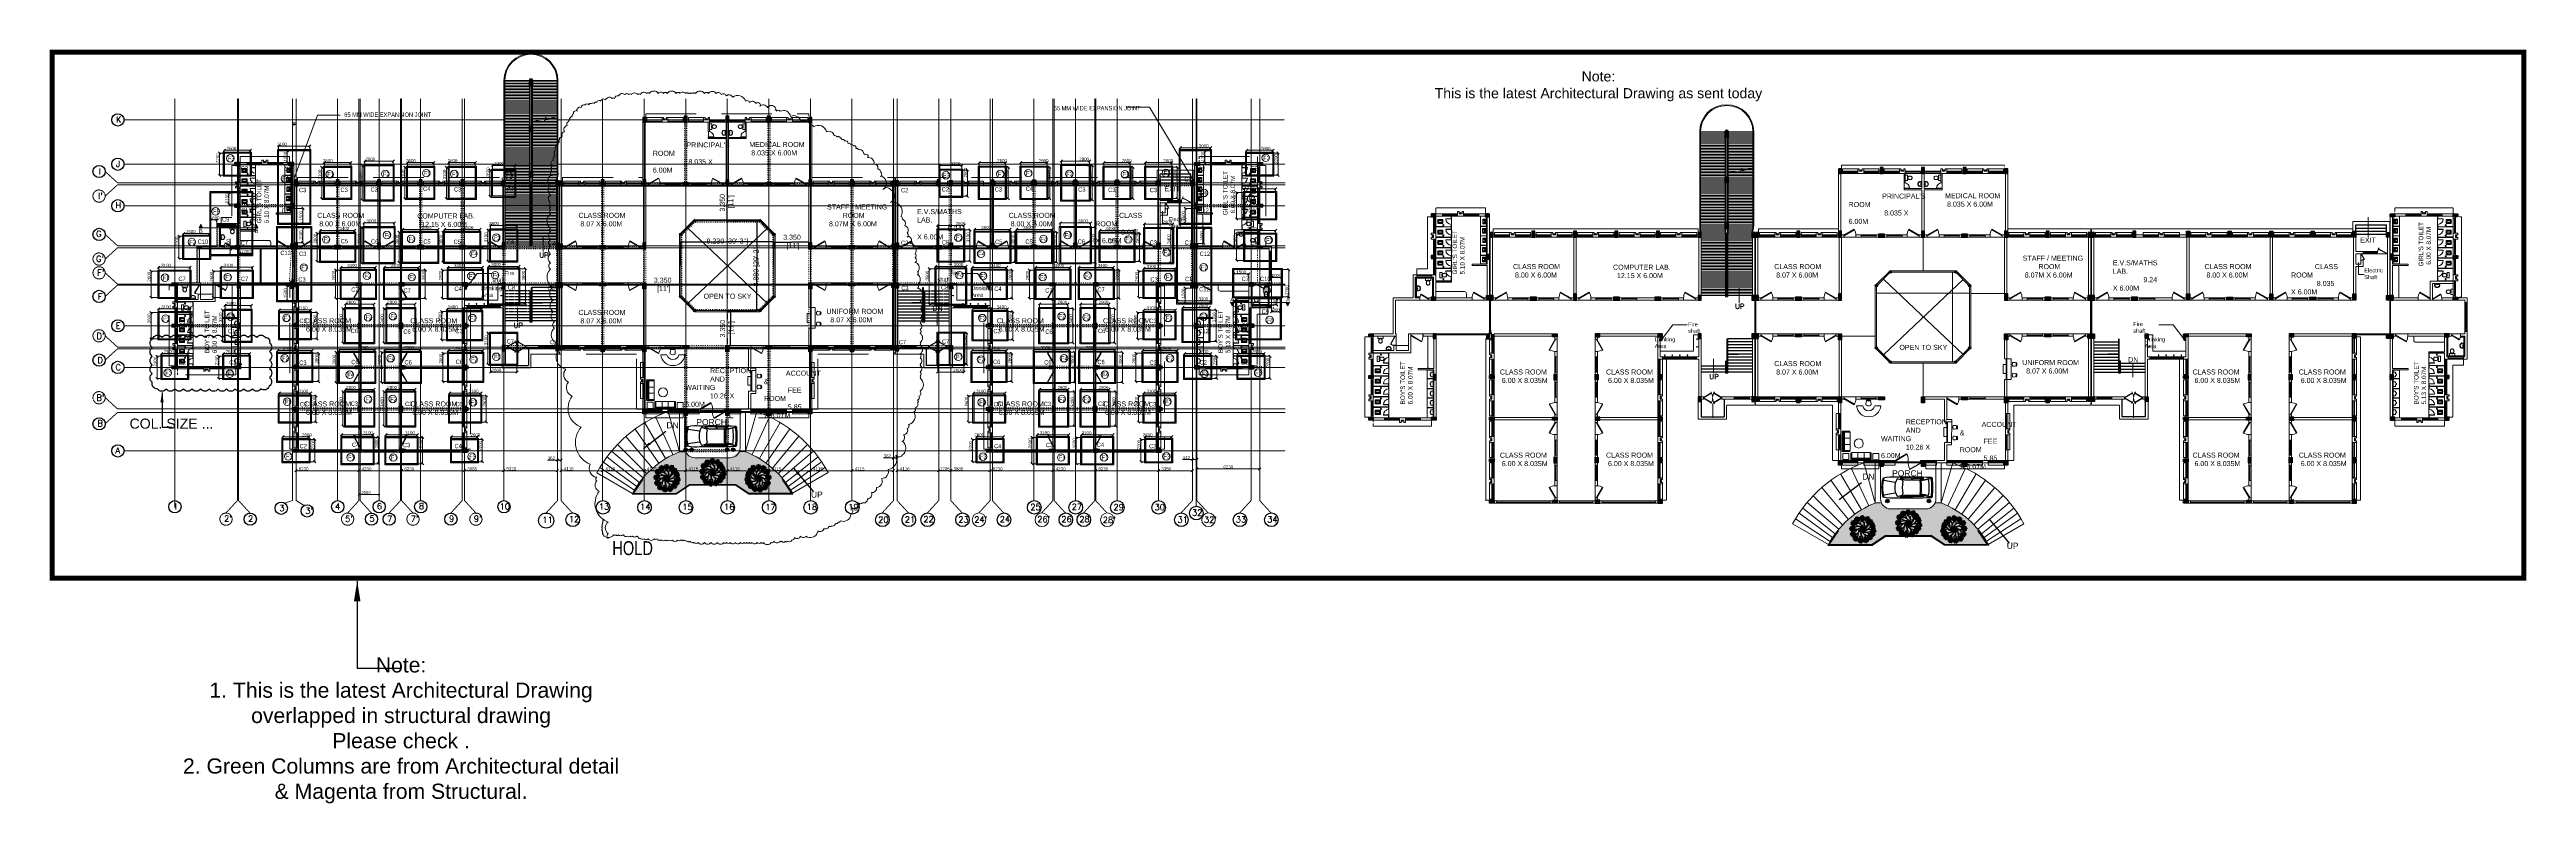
# Model space of a CAD drawing. Header units: inches. Extents: x 719368 to 6315912, y -2624014 to 446967.
# Drawn here: x 5918896 to 6164236, y -2185025 to -2110434 of the extents above; entities that cross this region are included whole.
import ezdxf
from ezdxf.lldxf.tags import DXFTag

# ---------------------------------------------------------------- set-up
doc = ezdxf.new("R2010")
doc.units = ezdxf.units.IN
doc.header["$LTSCALE"] = 20
doc.header["$MEASUREMENT"] = 0
doc.header["$PDMODE"] = 3
for name, pattern in [('ACAD_ISO03W100', [30, 12, -18]), ('CENTER', [2, 1.25, -0.25, 0.25, -0.25]), ('CENTER2', [1.125, 0.75, -0.125, 0.125, -0.125]), ('DASHED2', [0.375, 0.25, -0.125]), ('HIDDEN', [0.375, 0.25, -0.125])]:
    doc.linetypes.add(name, pattern=pattern)
doc.layers.get('0').update_dxf_attribs({"color": 51, "lineweight": 30})
doc.layers.get('Defpoints').update_dxf_attribs({"lineweight": 25})
for name, color, linetype in [('Arrow', 7, 'Continuous'), ('BL', 1, 'Continuous'), ('dimn', 253, 'Continuous'), ('expension joint', 248, 'Continuous'), ('grid text', 140, 'Continuous'), ('STAIRS', 1, 'Continuous'), ('Tree', 3, 'Continuous')]:
    doc.layers.add(name, color=color, linetype=linetype)
for name, color, linetype, lineweight in [('CLL LEV.', 252, 'Continuous', 18), ('COL HATCH', 254, 'Continuous', 5), ('COL.FILL', 6, 'Continuous', 20), ('COLUMN', 2, 'Continuous', 25), ('CUBICAL TOILET', 160, 'Continuous', 9), ('DIM', 7, 'Continuous', 13), ('DOOR', 43, 'Continuous', 13), ('FIXTURE', 15, 'DASHDOT', 9), ('FOOTING', 73, 'Continuous', 30), ('Furniture', 13, 'Continuous', 13), ('glass', 5, 'Continuous', 18), ('GRID', 202, 'CENTER', 5), ('HACHE', 6, 'Continuous', 9), ('hatch', 6, 'Continuous', 0), ('HIDDEN', 181, 'ACAD_ISO03W100', 18), ('Landscaping', 82, 'Continuous', 9), ('PROJ.', 30, 'DASHED2', 13), ('Railing', 34, 'Continuous', 20), ('ramp', 9, 'Continuous', 5), ('STAIR', 4, 'Continuous', 25), ('Text', 7, 'Continuous', 15), ('Ventilator', 6, 'DASHED', 20), ('WALL', 1, 'Continuous', 18), ('window', 71, 'Continuous', 18), ('Window-Wall', 7, 'Continuous', 20)]:
    doc.layers.add(name, color=color, linetype=linetype, lineweight=lineweight)
doc.styles.add('BOLD', font='arial.ttf')
doc.styles.add('DIM', font='arial.ttf')
doc.styles.add('DIM SUMBI', font='arial.ttf')
doc.styles.add('L120', font='simplex.shx', dxfattribs={"height": 1})
doc.styles.get("Standard").update_dxf_attribs({"font": 'TCCM____.TTF', "height": 100})
doc.styles.add('Tabrej', font='romans.shx')
doc.styles.add('Tabrej.', font='GOTHIC.TTF', dxfattribs={"height": 1})
tags = doc.linetypes.add('DASHDOT', pattern=[1, 0.5, -0.25, 0, -0.25]).pattern_tags.tags
tags[10:11] = [DXFTag(74, 4), DXFTag(75, 0), DXFTag(340, '0'), DXFTag(46, 1.0), DXFTag(50, 0.0), DXFTag(44, 0.0), DXFTag(45, 0.0)]
tags[8:9] = [DXFTag(74, 4), DXFTag(75, 0), DXFTag(340, '0'), DXFTag(46, 1.0), DXFTag(50, 0.0), DXFTag(44, 0.0), DXFTag(45, 0.0)]
tags[6:7] = [DXFTag(74, 4), DXFTag(75, 0), DXFTag(340, '0'), DXFTag(46, 1.0), DXFTag(50, 0.0), DXFTag(44, 0.0), DXFTag(45, 0.0)]
tags[4:5] = [DXFTag(74, 4), DXFTag(75, 0), DXFTag(340, '0'), DXFTag(46, 1.0), DXFTag(50, 0.0), DXFTag(44, 0.0), DXFTag(45, 0.0)]
tags = doc.linetypes.add('DASHED', pattern=[0.75, 0.5, -0.25]).pattern_tags.tags
tags[6:7] = [DXFTag(74, 4), DXFTag(75, 0), DXFTag(340, '0'), DXFTag(46, 1.0), DXFTag(50, 0.0), DXFTag(44, 0.0), DXFTag(45, 0.0)]
tags[4:5] = [DXFTag(74, 4), DXFTag(75, 0), DXFTag(340, '0'), DXFTag(46, 1.0), DXFTag(50, 0.0), DXFTag(44, 0.0), DXFTag(45, 0.0)]
doc.dimstyles.new('Copy of S3', dxfattribs={"dimtxt": 200, "dimasz": 150, "dimexe": 5, "dimexo": 5, "dimgap": 50, "dimtad": 1, "dimjust": 1, "dimdec": 0, "dimzin": 3, "dimdsep": 46, "dimtxsty": 'BOLD', "dimblk1": 'OBLIQUE', "dimblk2": 'OBLIQUE', "dimsah": 1, "dimcen": 0.0625, "dimdle": 5, "dimclrd": 230, "dimclre": 251, "dimclrt": 2, "dimadec": 0, "dimazin": 0, "dimtfac": 1, "dimtdec": 0, "dimtix": 1, "dimtofl": 0, "dimtmove": 2, "dimatfit": 3, "dimfxl": 3, "dimtolj": 1, "dimtzin": 2, "dimlwd": -1, "dimlwe": -1, "dimarcsym": 0})
doc.dimstyles.new('Current Dim style', dxfattribs={"dimscale": 0.3, "dimtxt": 1.8, "dimasz": 1.2, "dimexe": 0.18, "dimexo": 1, "dimgap": 0.09, "dimtad": 0, "dimzin": 0, "dimdsep": 46, "dimtxsty": 'Tabrej', "dimcen": 0.09, "dimclrd": 256, "dimclre": 256, "dimclrt": 7, "dimadec": 0, "dimazin": 0, "dimtfac": 1, "dimtofl": 0, "dimtmove": 2, "dimatfit": 3, "dimfxl": 1, "dimtolj": 1, "dimtzin": 0, "dimlwd": -1, "dimlwe": -1, "dimarcsym": 1})
doc.dimstyles.new('DIM', dxfattribs={"dimtxt": 0.8, "dimasz": 0.4, "dimexe": 0.18, "dimexo": 0.0625, "dimgap": 0.1, "dimtad": 0, "dimdec": 3, "dimzin": 0, "dimdsep": 46, "dimtxsty": 'Tabrej', "dimcen": 0, "dimclrd": 251, "dimclre": 256, "dimclrt": 7, "dimadec": 0, "dimazin": 0, "dimtfac": 1, "dimtdec": 3, "dimtofl": 0, "dimtmove": 0, "dimatfit": 3, "dimfxl": 1, "dimtolj": 1, "dimtzin": 0, "dimlwd": -1, "dimlwe": -1, "dimarcsym": 0})
doc.dimstyles.new('PL1', dxfattribs={"dimtxt": 275, "dimasz": 230, "dimexe": 0.18, "dimexo": 12, "dimgap": 30, "dimtad": 1, "dimjust": 1, "dimdec": 0, "dimzin": 0, "dimdsep": 46, "dimtxsty": 'BOLD', "dimblk": 'OBLIQUE', "dimcen": 0.09, "dimclrd": 256, "dimclre": 256, "dimadec": 0, "dimazin": 0, "dimtfac": 1, "dimtdec": 0, "dimtofl": 0, "dimtmove": 0, "dimatfit": 3, "dimfxl": 0.18, "dimtolj": 1, "dimtzin": 0, "dimlwd": -1, "dimlwe": -1, "dimarcsym": 0})
doc.dimstyles.get("Standard").update_dxf_attribs({"dimtxt": 0.18, "dimasz": 0.18, "dimexe": 0.18, "dimexo": 0.0625, "dimgap": 0.09, "dimtad": 0, "dimtih": 1, "dimtoh": 1, "dimdec": 4, "dimzin": 0, "dimdsep": 46, "dimtxsty": 'Standard', "dimcen": 0.09, "dimadec": 0, "dimazin": 0, "dimtfac": 1, "dimtdec": 4, "dimtofl": 0, "dimtmove": 0, "dimatfit": 3, "dimfxl": 1, "dimtolj": 1, "dimtzin": 0, "dimarcsym": 0})

# ---------------------------------------------------------------- blocks, each defined once
blk = doc.blocks.new('C2')
at = {"layer": 'COLUMN'}
h = blk.add_hatch(color=7, dxfattribs=at)
h.dxf.hatch_style = 1
h.paths.add_polyline_path([(0.3, 0), (0, 0), (0, -0.6), (0.3, -0.6)])
for p, q in [((0, 0), (0, -0.6)), ((0.3, 0), (0, 0)), ((0.3, -0.6), (0.3, 0)), ((0, -0.6), (0.3, -0.6))]:
    blk.add_line(p, q, dxfattribs=at)
blk = doc.blocks.new('CU')
at = {"layer": 'WALL', "linetype": 'CENTER2'}
h = blk.add_hatch(color=256, dxfattribs=at)
h.dxf.hatch_style = 1
h.paths.add_polyline_path([(0, 0.035), (0, -0.265), (0.46, -0.265), (0.46, 0.035)])
at = {"layer": 'COLUMN', "linetype": 'CENTER2'}
blk.add_lwpolyline([(0, 0.035), (0, -0.265), (0.46, -0.265), (0.46, 0.035), (0, 0.035)], dxfattribs=at)
blk = doc.blocks.new('C3')
at = {"layer": 'COLUMN'}
h = blk.add_hatch(color=7, dxfattribs=at)
h.dxf.hatch_style = 1
h.paths.add_polyline_path([(0.3, 0), (0, 0), (0, -0.53), (0.3, -0.53)])
for p, q in [((0, 0), (0, -0.53)), ((0.3, 0), (0, 0)), ((0.3, -0.53), (0.3, 0)), ((0, -0.53), (0.3, -0.53))]:
    blk.add_line(p, q, dxfattribs=at)
blk = doc.blocks.new('*D230')
at = {"layer": 'Defpoints', "color": 0, "transparency": 16777216}
for p in [(5990758, -2129495), (5990758, -2130150), (5994108, -2130150)]:
    blk.add_point(p, dxfattribs=at)
at = {"layer": 'dimn', "transparency": 16777216}
for p, q in [((5990758, -2130149), (5990758, -2129495)), ((5994108, -2130149), (5994108, -2129495))]:
    blk.add_line(p, q, dxfattribs=at)
at = {"layer": 'dimn', "color": 251, "transparency": 16777216}
for p, q in [((5990758, -2129495), (5992430, -2129495)), ((5994108, -2129495), (5992436, -2129495))]:
    blk.add_line(p, q, dxfattribs=at)
for points in [[(5990758, -2129495), (5990758, -2129495), (5990758, -2129495)], [(5994108, -2129495), (5994108, -2129495), (5994108, -2129495)]]:
    blk.add_solid(points, dxfattribs=at)
at = {"layer": 'dimn', "color": 7, "transparency": 16777216, "insert": (5992433, -2129495), "char_height": 0.5, "attachment_point": 5, "style": 'Tabrej'}
blk.add_mtext('\\A1;3350.000\\P [10990\'-10"]', dxfattribs=at)
blk = doc.blocks.new('*D231')
at = {"layer": 'Defpoints', "color": 0, "transparency": 16777216}
for p in [(5986023, -2123920), (5986028, -2123920), (5986028, -2127270)]:
    blk.add_point(p, dxfattribs=at)
at = {"layer": 'dimn', "transparency": 16777216}
for p, q in [((5986028, -2123920), (5986023, -2123920)), ((5986028, -2127270), (5986023, -2127270))]:
    blk.add_line(p, q, dxfattribs=at)
at = {"layer": 'dimn', "color": 251, "transparency": 16777216}
for p, q in [((5986023, -2123920), (5986023, -2125592)), ((5986023, -2127269), (5986023, -2125597))]:
    blk.add_line(p, q, dxfattribs=at)
for points in [[(5986023, -2123920), (5986023, -2123920), (5986023, -2123920)], [(5986023, -2127269), (5986023, -2127269), (5986023, -2127270)]]:
    blk.add_solid(points, dxfattribs=at)
at = {"layer": 'dimn', "color": 7, "transparency": 16777216, "insert": (5986023, -2125595), "char_height": 0.5, "attachment_point": 5, "rotation": 90, "style": 'Tabrej'}
blk.add_mtext('\\A1;3350.194\\P [10991\'-5"]', dxfattribs=at)
blk = doc.blocks.new('*D232')
at = {"layer": 'Defpoints', "color": 0, "transparency": 16777216}
for p in [(5986028, -2136380), (5986028, -2139730), (5986336, -2139730)]:
    blk.add_point(p, dxfattribs=at)
at = {"layer": 'dimn', "transparency": 16777216}
for p, q in [((5986028, -2136380), (5986336, -2136380)), ((5986028, -2139730), (5986336, -2139730))]:
    blk.add_line(p, q, dxfattribs=at)
at = {"layer": 'dimn', "color": 251, "transparency": 16777216}
for p, q in [((5986336, -2136380), (5986336, -2138052)), ((5986336, -2139729), (5986336, -2138057))]:
    blk.add_line(p, q, dxfattribs=at)
for points in [[(5986336, -2136380), (5986336, -2136380), (5986336, -2136380)], [(5986336, -2139729), (5986336, -2139729), (5986336, -2139730)]]:
    blk.add_solid(points, dxfattribs=at)
at = {"layer": 'dimn', "color": 7, "transparency": 16777216, "insert": (5986336, -2138055), "char_height": 0.5, "attachment_point": 5, "rotation": 90, "style": 'Tabrej'}
blk.add_mtext('\\A1;3350.000\\P [10990\'-10"]', dxfattribs=at)
blk = doc.blocks.new('*D233')
at = {"layer": 'Defpoints', "color": 0, "transparency": 16777216}
for p in [(5986028, -2127385), (5988943, -2127385), (5986028, -2136265)]:
    blk.add_point(p, dxfattribs=at)
at = {"layer": 'dimn', "transparency": 16777216}
for p, q in [((5986028, -2127385), (5988943, -2127385)), ((5986028, -2136265), (5988943, -2136265))]:
    blk.add_line(p, q, dxfattribs=at)
at = {"layer": 'dimn', "color": 251, "transparency": 16777216}
for p, q in [((5988943, -2127385), (5988943, -2131820)), ((5988943, -2136264), (5988943, -2131829))]:
    blk.add_line(p, q, dxfattribs=at)
for points in [[(5988943, -2127385), (5988943, -2127385), (5988943, -2127385)], [(5988943, -2136264), (5988943, -2136264), (5988943, -2136265)]]:
    blk.add_solid(points, dxfattribs=at)
at = {"layer": 'dimn', "color": 7, "transparency": 16777216, "insert": (5988943, -2131825), "char_height": 0.5, "attachment_point": 5, "rotation": 90, "style": 'Tabrej'}
blk.add_mtext('\\A1;8879.806 [29133\'-2"]', dxfattribs=at)
blk = doc.blocks.new('*D234')
at = {"layer": 'Defpoints', "color": 0, "transparency": 16777216}
for p in [(5990643, -2129453), (5981413, -2131801), (5990643, -2131801)]:
    blk.add_point(p, dxfattribs=at)
at = {"layer": 'dimn', "transparency": 16777216}
for p, q in [((5981413, -2131801), (5981413, -2129452)), ((5990643, -2131801), (5990643, -2129452))]:
    blk.add_line(p, q, dxfattribs=at)
at = {"layer": 'dimn', "color": 251, "transparency": 16777216}
for p, q in [((5981413, -2129453), (5986024, -2129453)), ((5990643, -2129453), (5986032, -2129453))]:
    blk.add_line(p, q, dxfattribs=at)
for points in [[(5981413, -2129453), (5981413, -2129453), (5981413, -2129453)], [(5990643, -2129453), (5990643, -2129453), (5990643, -2129453)]]:
    blk.add_solid(points, dxfattribs=at)
at = {"layer": 'dimn', "color": 7, "transparency": 16777216, "insert": (5986028, -2129453), "char_height": 0.5, "attachment_point": 5, "style": 'Tabrej'}
blk.add_mtext('\\A1;9230.000 [30282\'-1"]', dxfattribs=at)
blk = doc.blocks.new('_Oblique')
at = {"layer": 'STAIR', "color": 0, "lineweight": -2}
blk.add_line((-0.5, -0.5), (0.5, 0.5), dxfattribs=at)
blk = doc.blocks.new('*D235')
at = {"layer": 'Defpoints', "color": 0, "transparency": 16777216}
for p in [(5949540, -2152115), (5953770, -2152115), (5953770, -2152115)]:
    blk.add_point(p, dxfattribs=at)
at = {"layer": 'DIM', "transparency": 16777216}
for p, q in [((5949540, -2152103), (5949540, -2152115)), ((5953770, -2152115), (5949540, -2152115)), ((5953770, -2152103), (5953770, -2152115))]:
    blk.add_line(p, q, dxfattribs=at)
at = {"layer": 'DIM', "transparency": 16777216, "xscale": 230, "yscale": 230, "zscale": 230, "rotation": 180}
blk.add_blockref('_Oblique', (5949540, -2152115), dxfattribs=at)
at = {"layer": 'DIM', "transparency": 16777216, "xscale": 230, "yscale": 230, "zscale": 230}
blk.add_blockref('_Oblique', (5953770, -2152115), dxfattribs=at)
at = {"layer": 'DIM', "color": 0, "transparency": 16777216, "insert": (5950299, -2151927), "char_height": 310, "attachment_point": 5, "style": 'BOLD'}
blk.add_mtext('\\A1;4230', dxfattribs=at)
blk = doc.blocks.new('*D236')
at = {"layer": 'Defpoints', "color": 0, "transparency": 16777216}
for p in [(5953770, -2152115), (5960000, -2152115), (5960000, -2152115)]:
    blk.add_point(p, dxfattribs=at)
at = {"layer": 'DIM', "transparency": 16777216}
for p, q in [((5953770, -2152103), (5953770, -2152115)), ((5960000, -2152115), (5953770, -2152115)), ((5960000, -2152103), (5960000, -2152115))]:
    blk.add_line(p, q, dxfattribs=at)
at = {"layer": 'DIM', "transparency": 16777216, "xscale": 230, "yscale": 230, "zscale": 230, "rotation": 180}
blk.add_blockref('_Oblique', (5953770, -2152115), dxfattribs=at)
at = {"layer": 'DIM', "transparency": 16777216, "xscale": 230, "yscale": 230, "zscale": 230}
blk.add_blockref('_Oblique', (5960000, -2152115), dxfattribs=at)
at = {"layer": 'DIM', "color": 0, "transparency": 16777216, "insert": (5954524, -2151927), "char_height": 310, "attachment_point": 5, "style": 'BOLD'}
blk.add_mtext('\\A1;6230', dxfattribs=at)
blk = doc.blocks.new('*D237')
at = {"layer": 'Defpoints', "color": 0, "transparency": 16777216}
for p in [(5960000, -2152115), (5963885, -2152115), (5963885, -2152115)]:
    blk.add_point(p, dxfattribs=at)
at = {"layer": 'DIM', "transparency": 16777216}
for p, q in [((5960000, -2152103), (5960000, -2152115)), ((5963885, -2152115), (5960000, -2152115)), ((5963885, -2152103), (5963885, -2152115))]:
    blk.add_line(p, q, dxfattribs=at)
at = {"layer": 'DIM', "transparency": 16777216, "xscale": 230, "yscale": 230, "zscale": 230, "rotation": 180}
blk.add_blockref('_Oblique', (5960000, -2152115), dxfattribs=at)
at = {"layer": 'DIM', "transparency": 16777216, "xscale": 230, "yscale": 230, "zscale": 230}
blk.add_blockref('_Oblique', (5963885, -2152115), dxfattribs=at)
at = {"layer": 'DIM', "color": 0, "transparency": 16777216, "insert": (5960754, -2151927), "char_height": 310, "attachment_point": 5, "style": 'BOLD'}
blk.add_mtext('\\A1;3885', dxfattribs=at)
blk = doc.blocks.new('*D238')
at = {"layer": 'Defpoints', "color": 0, "transparency": 16777216}
for p in [(5963885, -2152115), (5969205, -2152108), (5969205, -2152115)]:
    blk.add_point(p, dxfattribs=at)
at = {"layer": 'DIM', "transparency": 16777216}
for p, q in [((5963885, -2152103), (5963885, -2152108)), ((5969205, -2152108), (5963885, -2152108)), ((5969205, -2152103), (5969205, -2152108))]:
    blk.add_line(p, q, dxfattribs=at)
at = {"layer": 'DIM', "transparency": 16777216, "xscale": 230, "yscale": 230, "zscale": 230, "rotation": 180}
blk.add_blockref('_Oblique', (5963885, -2152108), dxfattribs=at)
at = {"layer": 'DIM', "transparency": 16777216, "xscale": 230, "yscale": 230, "zscale": 230}
blk.add_blockref('_Oblique', (5969205, -2152108), dxfattribs=at)
at = {"layer": 'DIM', "color": 0, "transparency": 16777216, "insert": (5964638, -2151920), "char_height": 310, "attachment_point": 5, "style": 'BOLD'}
blk.add_mtext('\\A1;5320', dxfattribs=at)
blk = doc.blocks.new('*D239')
at = {"layer": 'Defpoints', "color": 0, "transparency": 16777216}
for p in [(5969568, -2151050), (5969205, -2152108), (5969568, -2152108)]:
    blk.add_point(p, dxfattribs=at)
at = {"layer": 'DIM', "transparency": 16777216}
for p, q in [((5969205, -2151050), (5968234, -2151050)), ((5969205, -2152096), (5969205, -2151050)), ((5969568, -2151050), (5969205, -2151050)), ((5969568, -2152096), (5969568, -2151050))]:
    blk.add_line(p, q, dxfattribs=at)
at = {"layer": 'DIM', "transparency": 16777216, "xscale": 230, "yscale": 230, "zscale": 230, "rotation": 180}
blk.add_blockref('_Oblique', (5969205, -2151050), dxfattribs=at)
at = {"layer": 'DIM', "transparency": 16777216, "xscale": 230, "yscale": 230, "zscale": 230}
blk.add_blockref('_Oblique', (5969568, -2151050), dxfattribs=at)
at = {"layer": 'DIM', "color": 0, "transparency": 16777216, "insert": (5968605, -2150862), "char_height": 310, "attachment_point": 5, "style": 'BOLD'}
blk.add_mtext('\\A1;362', dxfattribs=at)
blk = doc.blocks.new('*D240')
at = {"layer": 'Defpoints', "color": 0, "transparency": 16777216}
for p in [(5969568, -2152108), (5973683, -2152108), (5973683, -2152108)]:
    blk.add_point(p, dxfattribs=at)
at = {"layer": 'DIM', "transparency": 16777216}
for p, q in [((5969568, -2152096), (5969568, -2152108)), ((5973683, -2152108), (5969568, -2152108)), ((5973683, -2152096), (5973683, -2152108))]:
    blk.add_line(p, q, dxfattribs=at)
at = {"layer": 'DIM', "transparency": 16777216, "xscale": 230, "yscale": 230, "zscale": 230, "rotation": 180}
blk.add_blockref('_Oblique', (5969568, -2152108), dxfattribs=at)
at = {"layer": 'DIM', "transparency": 16777216, "xscale": 230, "yscale": 230, "zscale": 230}
blk.add_blockref('_Oblique', (5973683, -2152108), dxfattribs=at)
at = {"layer": 'DIM', "color": 0, "transparency": 16777216, "insert": (5970328, -2151920), "char_height": 310, "attachment_point": 5, "style": 'BOLD'}
blk.add_mtext('\\A1;4115', dxfattribs=at)
blk = doc.blocks.new('*D241')
at = {"layer": 'Defpoints', "color": 0, "transparency": 16777216}
for p in [(5973683, -2152108), (5977798, -2152108), (5977798, -2152108)]:
    blk.add_point(p, dxfattribs=at)
at = {"layer": 'DIM', "transparency": 16777216}
for p, q in [((5973683, -2152096), (5973683, -2152108)), ((5977798, -2152108), (5973683, -2152108)), ((5977798, -2152096), (5977798, -2152108))]:
    blk.add_line(p, q, dxfattribs=at)
at = {"layer": 'DIM', "transparency": 16777216, "xscale": 230, "yscale": 230, "zscale": 230, "rotation": 180}
blk.add_blockref('_Oblique', (5973683, -2152108), dxfattribs=at)
at = {"layer": 'DIM', "transparency": 16777216, "xscale": 230, "yscale": 230, "zscale": 230}
blk.add_blockref('_Oblique', (5977798, -2152108), dxfattribs=at)
at = {"layer": 'DIM', "color": 0, "transparency": 16777216, "insert": (5974443, -2151920), "char_height": 310, "attachment_point": 5, "style": 'BOLD'}
blk.add_mtext('\\A1;4115', dxfattribs=at)
blk = doc.blocks.new('*D242')
at = {"layer": 'Defpoints', "color": 0, "transparency": 16777216}
for p in [(5977798, -2152108), (5981913, -2152108), (5981913, -2152108)]:
    blk.add_point(p, dxfattribs=at)
at = {"layer": 'DIM', "transparency": 16777216}
for p, q in [((5977798, -2152096), (5977798, -2152108)), ((5981913, -2152108), (5977798, -2152108)), ((5981913, -2152096), (5981913, -2152108))]:
    blk.add_line(p, q, dxfattribs=at)
at = {"layer": 'DIM', "transparency": 16777216, "xscale": 230, "yscale": 230, "zscale": 230, "rotation": 180}
blk.add_blockref('_Oblique', (5977798, -2152108), dxfattribs=at)
at = {"layer": 'DIM', "transparency": 16777216, "xscale": 230, "yscale": 230, "zscale": 230}
blk.add_blockref('_Oblique', (5981913, -2152108), dxfattribs=at)
at = {"layer": 'DIM', "color": 0, "transparency": 16777216, "insert": (5978558, -2151920), "char_height": 310, "attachment_point": 5, "style": 'BOLD'}
blk.add_mtext('\\A1;4115', dxfattribs=at)
blk = doc.blocks.new('*D243')
at = {"layer": 'Defpoints', "color": 0, "transparency": 16777216}
for p in [(5981913, -2152108), (5986028, -2152108), (5986028, -2152108)]:
    blk.add_point(p, dxfattribs=at)
at = {"layer": 'DIM', "transparency": 16777216}
for p, q in [((5981913, -2152096), (5981913, -2152108)), ((5986028, -2152108), (5981913, -2152108)), ((5986028, -2152096), (5986028, -2152108))]:
    blk.add_line(p, q, dxfattribs=at)
at = {"layer": 'DIM', "transparency": 16777216, "xscale": 230, "yscale": 230, "zscale": 230, "rotation": 180}
blk.add_blockref('_Oblique', (5981913, -2152108), dxfattribs=at)
at = {"layer": 'DIM', "transparency": 16777216, "xscale": 230, "yscale": 230, "zscale": 230}
blk.add_blockref('_Oblique', (5986028, -2152108), dxfattribs=at)
at = {"layer": 'DIM', "color": 0, "transparency": 16777216, "insert": (5982673, -2151920), "char_height": 310, "attachment_point": 5, "style": 'BOLD'}
blk.add_mtext('\\A1;4115', dxfattribs=at)
blk = doc.blocks.new('*D244')
at = {"layer": 'Defpoints', "color": 0, "transparency": 16777216}
for p in [(5986028, -2152108), (5990143, -2152108), (5990143, -2152110)]:
    blk.add_point(p, dxfattribs=at)
at = {"layer": 'DIM', "transparency": 16777216}
for p, q in [((5986028, -2152120), (5986028, -2152110)), ((5990143, -2152110), (5986028, -2152110)), ((5990143, -2152120), (5990143, -2152110))]:
    blk.add_line(p, q, dxfattribs=at)
at = {"layer": 'DIM', "transparency": 16777216, "xscale": 230, "yscale": 230, "zscale": 230, "rotation": 180}
blk.add_blockref('_Oblique', (5986028, -2152110), dxfattribs=at)
at = {"layer": 'DIM', "transparency": 16777216, "xscale": 230, "yscale": 230, "zscale": 230}
blk.add_blockref('_Oblique', (5990143, -2152110), dxfattribs=at)
at = {"layer": 'DIM', "color": 0, "transparency": 16777216, "insert": (5986788, -2151922), "char_height": 310, "attachment_point": 5, "style": 'BOLD'}
blk.add_mtext('\\A1;4115', dxfattribs=at)
blk = doc.blocks.new('*D245')
at = {"layer": 'Defpoints', "color": 0, "transparency": 16777216}
for p in [(5990143, -2152108), (5994258, -2152108), (5994258, -2152108)]:
    blk.add_point(p, dxfattribs=at)
at = {"layer": 'DIM', "transparency": 16777216}
for p, q in [((5990143, -2152096), (5990143, -2152108)), ((5994258, -2152108), (5990143, -2152108)), ((5994258, -2152096), (5994258, -2152108))]:
    blk.add_line(p, q, dxfattribs=at)
at = {"layer": 'DIM', "transparency": 16777216, "xscale": 230, "yscale": 230, "zscale": 230, "rotation": 180}
blk.add_blockref('_Oblique', (5990143, -2152108), dxfattribs=at)
at = {"layer": 'DIM', "transparency": 16777216, "xscale": 230, "yscale": 230, "zscale": 230}
blk.add_blockref('_Oblique', (5994258, -2152108), dxfattribs=at)
at = {"layer": 'DIM', "color": 0, "transparency": 16777216, "insert": (5990903, -2151920), "char_height": 310, "attachment_point": 5, "style": 'BOLD'}
blk.add_mtext('\\A1;4115', dxfattribs=at)
blk = doc.blocks.new('*D246')
at = {"layer": 'Defpoints', "color": 0, "transparency": 16777216}
for p in [(5994258, -2152108), (5998373, -2152108), (5998373, -2152108)]:
    blk.add_point(p, dxfattribs=at)
at = {"layer": 'DIM', "transparency": 16777216}
for p, q in [((5994258, -2152096), (5994258, -2152108)), ((5998373, -2152108), (5994258, -2152108)), ((5998373, -2152096), (5998373, -2152108))]:
    blk.add_line(p, q, dxfattribs=at)
at = {"layer": 'DIM', "transparency": 16777216, "xscale": 230, "yscale": 230, "zscale": 230, "rotation": 180}
blk.add_blockref('_Oblique', (5994258, -2152108), dxfattribs=at)
at = {"layer": 'DIM', "transparency": 16777216, "xscale": 230, "yscale": 230, "zscale": 230}
blk.add_blockref('_Oblique', (5998373, -2152108), dxfattribs=at)
at = {"layer": 'DIM', "color": 0, "transparency": 16777216, "insert": (5995018, -2151920), "char_height": 310, "attachment_point": 5, "style": 'BOLD'}
blk.add_mtext('\\A1;4115', dxfattribs=at)
blk = doc.blocks.new('*D247')
at = {"layer": 'Defpoints', "color": 0, "transparency": 16777216}
for p in [(5998373, -2152108), (6002488, -2152108), (6002488, -2152108)]:
    blk.add_point(p, dxfattribs=at)
at = {"layer": 'DIM', "transparency": 16777216}
for p, q in [((5998373, -2152096), (5998373, -2152108)), ((6002488, -2152108), (5998373, -2152108)), ((6002488, -2152096), (6002488, -2152108))]:
    blk.add_line(p, q, dxfattribs=at)
at = {"layer": 'DIM', "transparency": 16777216, "xscale": 230, "yscale": 230, "zscale": 230, "rotation": 180}
blk.add_blockref('_Oblique', (5998373, -2152108), dxfattribs=at)
at = {"layer": 'DIM', "transparency": 16777216, "xscale": 230, "yscale": 230, "zscale": 230}
blk.add_blockref('_Oblique', (6002488, -2152108), dxfattribs=at)
at = {"layer": 'DIM', "color": 0, "transparency": 16777216, "insert": (5999133, -2151920), "char_height": 310, "attachment_point": 5, "style": 'BOLD'}
blk.add_mtext('\\A1;4115', dxfattribs=at)
blk = doc.blocks.new('*D248')
at = {"layer": 'Defpoints', "color": 0, "transparency": 16777216}
for p in [(6002850, -2150833), (6002488, -2152108), (6002850, -2152108)]:
    blk.add_point(p, dxfattribs=at)
at = {"layer": 'DIM', "transparency": 16777216}
for p, q in [((6002488, -2150833), (6001516, -2150833)), ((6002488, -2152096), (6002488, -2150833)), ((6002850, -2150833), (6002488, -2150833)), ((6002850, -2152096), (6002850, -2150833))]:
    blk.add_line(p, q, dxfattribs=at)
at = {"layer": 'DIM', "transparency": 16777216, "xscale": 230, "yscale": 230, "zscale": 230, "rotation": 180}
blk.add_blockref('_Oblique', (6002488, -2150833), dxfattribs=at)
at = {"layer": 'DIM', "transparency": 16777216, "xscale": 230, "yscale": 230, "zscale": 230}
blk.add_blockref('_Oblique', (6002850, -2150833), dxfattribs=at)
at = {"layer": 'DIM', "color": 0, "transparency": 16777216, "insert": (6001887, -2150645), "char_height": 310, "attachment_point": 5, "style": 'BOLD'}
blk.add_mtext('\\A1;362', dxfattribs=at)
blk = doc.blocks.new('*D249')
at = {"layer": 'Defpoints', "color": 0, "transparency": 16777216}
for p in [(6002850, -2152108), (6006965, -2152108), (6006965, -2152108)]:
    blk.add_point(p, dxfattribs=at)
at = {"layer": 'DIM', "transparency": 16777216}
for p, q in [((6002850, -2152096), (6002850, -2152108)), ((6006965, -2152108), (6002850, -2152108)), ((6006965, -2152096), (6006965, -2152108))]:
    blk.add_line(p, q, dxfattribs=at)
at = {"layer": 'DIM', "transparency": 16777216, "xscale": 230, "yscale": 230, "zscale": 230, "rotation": 180}
blk.add_blockref('_Oblique', (6002850, -2152108), dxfattribs=at)
at = {"layer": 'DIM', "transparency": 16777216, "xscale": 230, "yscale": 230, "zscale": 230}
blk.add_blockref('_Oblique', (6006965, -2152108), dxfattribs=at)
at = {"layer": 'DIM', "color": 0, "transparency": 16777216, "insert": (6003609, -2151920), "char_height": 310, "attachment_point": 5, "style": 'BOLD'}
blk.add_mtext('\\A1;4116', dxfattribs=at)
blk = doc.blocks.new('*D250')
at = {"layer": 'Defpoints', "color": 0, "transparency": 16777216}
for p in [(6012055, -2152108), (6018285, -2152108), (6018285, -2152108)]:
    blk.add_point(p, dxfattribs=at)
at = {"layer": 'DIM', "transparency": 16777216}
for p, q in [((6012055, -2152096), (6012055, -2152108)), ((6018285, -2152108), (6012055, -2152108)), ((6018285, -2152096), (6018285, -2152108))]:
    blk.add_line(p, q, dxfattribs=at)
at = {"layer": 'DIM', "transparency": 16777216, "xscale": 230, "yscale": 230, "zscale": 230, "rotation": 180}
blk.add_blockref('_Oblique', (6012055, -2152108), dxfattribs=at)
at = {"layer": 'DIM', "transparency": 16777216, "xscale": 230, "yscale": 230, "zscale": 230}
blk.add_blockref('_Oblique', (6018285, -2152108), dxfattribs=at)
at = {"layer": 'DIM', "color": 0, "transparency": 16777216, "insert": (6012809, -2151920), "char_height": 310, "attachment_point": 5, "style": 'BOLD'}
blk.add_mtext('\\A1;6230', dxfattribs=at)
blk = doc.blocks.new('*D251')
at = {"layer": 'Defpoints', "color": 0, "transparency": 16777216}
for p in [(6018285, -2152108), (6022515, -2152108), (6022515, -2152108)]:
    blk.add_point(p, dxfattribs=at)
at = {"layer": 'DIM', "transparency": 16777216}
for p, q in [((6018285, -2152096), (6018285, -2152108)), ((6022515, -2152108), (6018285, -2152108)), ((6022515, -2152096), (6022515, -2152108))]:
    blk.add_line(p, q, dxfattribs=at)
at = {"layer": 'DIM', "transparency": 16777216, "xscale": 230, "yscale": 230, "zscale": 230, "rotation": 180}
blk.add_blockref('_Oblique', (6018285, -2152108), dxfattribs=at)
at = {"layer": 'DIM', "transparency": 16777216, "xscale": 230, "yscale": 230, "zscale": 230}
blk.add_blockref('_Oblique', (6022515, -2152108), dxfattribs=at)
at = {"layer": 'DIM', "color": 0, "transparency": 16777216, "insert": (6019044, -2151920), "char_height": 310, "attachment_point": 5, "style": 'BOLD'}
blk.add_mtext('\\A1;4230', dxfattribs=at)
blk = doc.blocks.new('*D252')
at = {"layer": 'Defpoints', "color": 0, "transparency": 16777216}
for p in [(6022515, -2152108), (6028745, -2152108), (6028745, -2152108)]:
    blk.add_point(p, dxfattribs=at)
at = {"layer": 'DIM', "transparency": 16777216}
for p, q in [((6022515, -2152096), (6022515, -2152108)), ((6028745, -2152108), (6022515, -2152108)), ((6028745, -2152096), (6028745, -2152108))]:
    blk.add_line(p, q, dxfattribs=at)
at = {"layer": 'DIM', "transparency": 16777216, "xscale": 230, "yscale": 230, "zscale": 230, "rotation": 180}
blk.add_blockref('_Oblique', (6022515, -2152108), dxfattribs=at)
at = {"layer": 'DIM', "transparency": 16777216, "xscale": 230, "yscale": 230, "zscale": 230}
blk.add_blockref('_Oblique', (6028745, -2152108), dxfattribs=at)
at = {"layer": 'DIM', "color": 0, "transparency": 16777216, "insert": (6023269, -2151920), "char_height": 310, "attachment_point": 5, "style": 'BOLD'}
blk.add_mtext('\\A1;6230', dxfattribs=at)
blk = doc.blocks.new('*D253')
at = {"layer": 'Defpoints', "color": 0, "transparency": 16777216}
for p in [(6028745, -2152108), (6032095, -2152108), (6032095, -2152108)]:
    blk.add_point(p, dxfattribs=at)
at = {"layer": 'DIM', "transparency": 16777216}
for p, q in [((6028745, -2152096), (6028745, -2152108)), ((6032095, -2152108), (6028745, -2152108)), ((6032095, -2152096), (6032095, -2152108))]:
    blk.add_line(p, q, dxfattribs=at)
at = {"layer": 'DIM', "transparency": 16777216, "xscale": 230, "yscale": 230, "zscale": 230, "rotation": 180}
blk.add_blockref('_Oblique', (6028745, -2152108), dxfattribs=at)
at = {"layer": 'DIM', "transparency": 16777216, "xscale": 230, "yscale": 230, "zscale": 230}
blk.add_blockref('_Oblique', (6032095, -2152108), dxfattribs=at)
at = {"layer": 'DIM', "color": 0, "transparency": 16777216, "insert": (6029498, -2151920), "char_height": 310, "attachment_point": 5, "style": 'BOLD'}
blk.add_mtext('\\A1;3350', dxfattribs=at)
blk = doc.blocks.new('*D254')
at = {"layer": 'Defpoints', "color": 0, "transparency": 16777216}
for p in [(6032538, -2152108), (6038768, -2151920), (6038768, -2152108)]:
    blk.add_point(p, dxfattribs=at)
at = {"layer": 'DIM', "transparency": 16777216}
for p, q in [((6032538, -2152096), (6032538, -2151920)), ((6032538, -2151920), (6038768, -2151920)), ((6038768, -2152096), (6038768, -2151920))]:
    blk.add_line(p, q, dxfattribs=at)
at = {"layer": 'DIM', "transparency": 16777216, "xscale": 230, "yscale": 230, "zscale": 230, "rotation": 180}
blk.add_blockref('_Oblique', (6032538, -2151920), dxfattribs=at)
at = {"layer": 'DIM', "transparency": 16777216, "xscale": 230, "yscale": 230, "zscale": 230}
blk.add_blockref('_Oblique', (6038768, -2151920), dxfattribs=at)
at = {"layer": 'DIM', "color": 0, "transparency": 16777216, "insert": (6035653, -2151732), "char_height": 310, "attachment_point": 5, "style": 'BOLD'}
blk.add_mtext('\\A1;6230', dxfattribs=at)
blk = doc.blocks.new('*D255')
at = {"layer": 'Defpoints', "color": 0, "transparency": 16777216}
for p in [(6032538, -2150989), (6032095, -2152108), (6032538, -2152108)]:
    blk.add_point(p, dxfattribs=at)
at = {"layer": 'DIM', "transparency": 16777216}
for p, q in [((6032095, -2150989), (6031111, -2150989)), ((6032095, -2152096), (6032095, -2150988)), ((6032538, -2150989), (6032095, -2150989)), ((6032538, -2152096), (6032538, -2150988))]:
    blk.add_line(p, q, dxfattribs=at)
at = {"layer": 'DIM', "transparency": 16777216, "xscale": 230, "yscale": 230, "zscale": 230, "rotation": 180}
blk.add_blockref('_Oblique', (6032095, -2150989), dxfattribs=at)
at = {"layer": 'DIM', "transparency": 16777216, "xscale": 230, "yscale": 230, "zscale": 230}
blk.add_blockref('_Oblique', (6032538, -2150989), dxfattribs=at)
at = {"layer": 'DIM', "color": 0, "transparency": 16777216, "insert": (6031488, -2150803), "char_height": 310, "attachment_point": 5, "style": 'BOLD'}
blk.add_mtext('\\A1;442', dxfattribs=at)
blk = doc.blocks.new('*D256')
at = {"layer": 'Defpoints', "color": 0, "transparency": 16777216}
for p in [(5943310, -2152128), (5949540, -2152115), (5949540, -2152115)]:
    blk.add_point(p, dxfattribs=at)
at = {"layer": 'DIM', "transparency": 16777216}
for p, q in [((5943310, -2152116), (5943310, -2152115)), ((5949540, -2152115), (5943310, -2152115)), ((5949540, -2152103), (5949540, -2152115))]:
    blk.add_line(p, q, dxfattribs=at)
at = {"layer": 'DIM', "transparency": 16777216, "xscale": 230, "yscale": 230, "zscale": 230, "rotation": 180}
blk.add_blockref('_Oblique', (5943310, -2152115), dxfattribs=at)
at = {"layer": 'DIM', "transparency": 16777216, "xscale": 230, "yscale": 230, "zscale": 230}
blk.add_blockref('_Oblique', (5949540, -2152115), dxfattribs=at)
at = {"layer": 'DIM', "color": 0, "transparency": 16777216, "insert": (5944064, -2151927), "char_height": 310, "attachment_point": 5, "style": 'BOLD'}
blk.add_mtext('\\A1;6230', dxfattribs=at)
blk = doc.blocks.new('*D257')
at = {"layer": 'Defpoints', "color": 0, "transparency": 16777216}
for p in [(5946125, -2122070), (5948725, -2121616), (5948725, -2122070)]:
    blk.add_point(p, dxfattribs=at)
at = {"layer": 'DIM', "transparency": 16777216}
for p, q in [((5946125, -2122058), (5946125, -2121615)), ((5946125, -2121616), (5948725, -2121616)), ((5948725, -2122058), (5948725, -2121615))]:
    blk.add_line(p, q, dxfattribs=at)
at = {"layer": 'DIM', "transparency": 16777216, "xscale": 230, "yscale": 230, "zscale": 230, "rotation": 180}
blk.add_blockref('_Oblique', (5946125, -2121616), dxfattribs=at)
at = {"layer": 'DIM', "transparency": 16777216, "xscale": 230, "yscale": 230, "zscale": 230}
blk.add_blockref('_Oblique', (5948725, -2121616), dxfattribs=at)
at = {"layer": 'DIM', "color": 0, "transparency": 16777216, "insert": (5946467, -2121427), "char_height": 310, "attachment_point": 5, "style": 'BOLD'}
blk.add_mtext('\\A1;2600', dxfattribs=at)
blk = doc.blocks.new('*D258')
at = {"layer": 'Defpoints', "color": 0, "transparency": 16777216}
for p in [(5945858, -2122070), (5946364, -2122070), (5946371, -2125170)]:
    blk.add_point(p, dxfattribs=at)
at = {"layer": 'DIM', "transparency": 16777216}
for p, q in [((5946352, -2122070), (5945858, -2122070)), ((5945858, -2125170), (5945858, -2122070)), ((5946359, -2125170), (5945858, -2125170))]:
    blk.add_line(p, q, dxfattribs=at)
at = {"layer": 'DIM', "transparency": 16777216, "xscale": 230, "yscale": 230, "zscale": 230}
for p, rotation in [((5945858, -2122070), 90), ((5945858, -2125170), 270)]:
    blk.add_blockref('_Oblique', p, dxfattribs=dict(at, rotation=rotation))
at = {"layer": 'DIM', "color": 0, "transparency": 16777216, "insert": (5945670, -2122793), "char_height": 310, "attachment_point": 5, "rotation": 90, "style": 'BOLD'}
blk.add_mtext('\\A1;3100', dxfattribs=at)
blk = doc.blocks.new('*D259')
at = {"layer": 'Defpoints', "color": 0, "transparency": 16777216}
for p in [(5950040, -2128037), (5953040, -2127583), (5953040, -2128037)]:
    blk.add_point(p, dxfattribs=at)
at = {"layer": 'DIM', "transparency": 16777216}
for p, q in [((5950040, -2128025), (5950040, -2127583)), ((5950040, -2127583), (5953040, -2127583)), ((5953040, -2128025), (5953040, -2127583))]:
    blk.add_line(p, q, dxfattribs=at)
at = {"layer": 'DIM', "transparency": 16777216, "xscale": 230, "yscale": 230, "zscale": 230, "rotation": 180}
blk.add_blockref('_Oblique', (5950040, -2127583), dxfattribs=at)
at = {"layer": 'DIM', "transparency": 16777216, "xscale": 230, "yscale": 230, "zscale": 230}
blk.add_blockref('_Oblique', (5953040, -2127583), dxfattribs=at)
at = {"layer": 'DIM', "color": 0, "transparency": 16777216, "insert": (5950782, -2127394), "char_height": 310, "attachment_point": 5, "style": 'BOLD'}
blk.add_mtext('\\A1;3000', dxfattribs=at)
blk = doc.blocks.new('*D260')
at = {"layer": 'Defpoints', "color": 0, "transparency": 16777216}
for p in [(5949773, -2128037), (5950279, -2128037), (5950286, -2131537)]:
    blk.add_point(p, dxfattribs=at)
at = {"layer": 'DIM', "transparency": 16777216}
for p, q in [((5950267, -2128037), (5949773, -2128037)), ((5949773, -2131537), (5949773, -2128037)), ((5950274, -2131537), (5949773, -2131537))]:
    blk.add_line(p, q, dxfattribs=at)
at = {"layer": 'DIM', "transparency": 16777216, "xscale": 230, "yscale": 230, "zscale": 230}
for p, rotation in [((5949773, -2128037), 90), ((5949773, -2131537), 270)]:
    blk.add_blockref('_Oblique', p, dxfattribs=dict(at, rotation=rotation))
at = {"layer": 'DIM', "color": 0, "transparency": 16777216, "insert": (5949585, -2129161), "char_height": 310, "attachment_point": 5, "rotation": 90, "style": 'BOLD'}
blk.add_mtext('\\A1;3500', dxfattribs=at)
blk = doc.blocks.new('*D261')
at = {"layer": 'Defpoints', "color": 0, "transparency": 16777216}
for p in [(5950140, -2121920), (5952940, -2121466), (5952940, -2121920)]:
    blk.add_point(p, dxfattribs=at)
at = {"layer": 'DIM', "transparency": 16777216}
for p, q in [((5950140, -2121908), (5950140, -2121465)), ((5950140, -2121466), (5952940, -2121466)), ((5952940, -2121908), (5952940, -2121465))]:
    blk.add_line(p, q, dxfattribs=at)
at = {"layer": 'DIM', "transparency": 16777216, "xscale": 230, "yscale": 230, "zscale": 230, "rotation": 180}
blk.add_blockref('_Oblique', (5950140, -2121466), dxfattribs=at)
at = {"layer": 'DIM', "transparency": 16777216, "xscale": 230, "yscale": 230, "zscale": 230}
blk.add_blockref('_Oblique', (5952940, -2121466), dxfattribs=at)
at = {"layer": 'DIM', "color": 0, "transparency": 16777216, "insert": (5950682, -2121277), "char_height": 310, "attachment_point": 5, "style": 'BOLD'}
blk.add_mtext('\\A1;2800', dxfattribs=at)
blk = doc.blocks.new('*D262')
at = {"layer": 'Defpoints', "color": 0, "transparency": 16777216}
for p in [(5949873, -2121920), (5950379, -2121920), (5950386, -2125320)]:
    blk.add_point(p, dxfattribs=at)
at = {"layer": 'DIM', "transparency": 16777216}
for p, q in [((5950367, -2121920), (5949873, -2121920)), ((5949873, -2125320), (5949873, -2121920)), ((5950374, -2125320), (5949873, -2125320))]:
    blk.add_line(p, q, dxfattribs=at)
at = {"layer": 'DIM', "transparency": 16777216, "xscale": 230, "yscale": 230, "zscale": 230}
for p, rotation in [((5949873, -2121920), 90), ((5949873, -2125320), 270)]:
    blk.add_blockref('_Oblique', p, dxfattribs=dict(at, rotation=rotation))
at = {"layer": 'DIM', "color": 0, "transparency": 16777216, "insert": (5949685, -2122943), "char_height": 310, "attachment_point": 5, "rotation": 90, "style": 'BOLD'}
blk.add_mtext('\\A1;3400', dxfattribs=at)
blk = doc.blocks.new('*D263')
at = {"layer": 'Defpoints', "color": 0, "transparency": 16777216}
for p in [(5954355, -2122070), (5956955, -2121616), (5956955, -2122070)]:
    blk.add_point(p, dxfattribs=at)
at = {"layer": 'DIM', "transparency": 16777216}
for p, q in [((5954355, -2122058), (5954355, -2121615)), ((5954355, -2121616), (5956955, -2121616)), ((5956955, -2122058), (5956955, -2121615))]:
    blk.add_line(p, q, dxfattribs=at)
at = {"layer": 'DIM', "transparency": 16777216, "xscale": 230, "yscale": 230, "zscale": 230, "rotation": 180}
blk.add_blockref('_Oblique', (5954355, -2121616), dxfattribs=at)
at = {"layer": 'DIM', "transparency": 16777216, "xscale": 230, "yscale": 230, "zscale": 230}
blk.add_blockref('_Oblique', (5956955, -2121616), dxfattribs=at)
at = {"layer": 'DIM', "color": 0, "transparency": 16777216, "insert": (5954697, -2121427), "char_height": 310, "attachment_point": 5, "style": 'BOLD'}
blk.add_mtext('\\A1;2600', dxfattribs=at)
blk = doc.blocks.new('*D264')
at = {"layer": 'Defpoints', "color": 0, "transparency": 16777216}
for p in [(5954088, -2122070), (5954594, -2122070), (5954601, -2125170)]:
    blk.add_point(p, dxfattribs=at)
at = {"layer": 'DIM', "transparency": 16777216}
for p, q in [((5954582, -2122070), (5954088, -2122070)), ((5954088, -2125170), (5954088, -2122070)), ((5954589, -2125170), (5954088, -2125170))]:
    blk.add_line(p, q, dxfattribs=at)
at = {"layer": 'DIM', "transparency": 16777216, "xscale": 230, "yscale": 230, "zscale": 230}
for p, rotation in [((5954088, -2122070), 90), ((5954088, -2125170), 270)]:
    blk.add_blockref('_Oblique', p, dxfattribs=dict(at, rotation=rotation))
at = {"layer": 'DIM', "color": 0, "transparency": 16777216, "insert": (5953900, -2122793), "char_height": 310, "attachment_point": 5, "rotation": 90, "style": 'BOLD'}
blk.add_mtext('\\A1;3100', dxfattribs=at)
blk = doc.blocks.new('*D265')
at = {"layer": 'Defpoints', "color": 0, "transparency": 16777216}
for p in [(5958470, -2122070), (5961070, -2121616), (5961070, -2122070)]:
    blk.add_point(p, dxfattribs=at)
at = {"layer": 'DIM', "transparency": 16777216}
for p, q in [((5958470, -2122058), (5958470, -2121615)), ((5958470, -2121616), (5961070, -2121616)), ((5961070, -2122058), (5961070, -2121615))]:
    blk.add_line(p, q, dxfattribs=at)
at = {"layer": 'DIM', "transparency": 16777216, "xscale": 230, "yscale": 230, "zscale": 230, "rotation": 180}
blk.add_blockref('_Oblique', (5958470, -2121616), dxfattribs=at)
at = {"layer": 'DIM', "transparency": 16777216, "xscale": 230, "yscale": 230, "zscale": 230}
blk.add_blockref('_Oblique', (5961070, -2121616), dxfattribs=at)
at = {"layer": 'DIM', "color": 0, "transparency": 16777216, "insert": (5958812, -2121427), "char_height": 310, "attachment_point": 5, "style": 'BOLD'}
blk.add_mtext('\\A1;2600', dxfattribs=at)
blk = doc.blocks.new('*D266')
at = {"layer": 'Defpoints', "color": 0, "transparency": 16777216}
for p in [(5958203, -2122070), (5958709, -2122070), (5958716, -2125170)]:
    blk.add_point(p, dxfattribs=at)
at = {"layer": 'DIM', "transparency": 16777216}
for p, q in [((5958697, -2122070), (5958203, -2122070)), ((5958203, -2125170), (5958203, -2122070)), ((5958704, -2125170), (5958203, -2125170))]:
    blk.add_line(p, q, dxfattribs=at)
at = {"layer": 'DIM', "transparency": 16777216, "xscale": 230, "yscale": 230, "zscale": 230}
for p, rotation in [((5958203, -2122070), 90), ((5958203, -2125170), 270)]:
    blk.add_blockref('_Oblique', p, dxfattribs=dict(at, rotation=rotation))
at = {"layer": 'DIM', "color": 0, "transparency": 16777216, "insert": (5958015, -2122793), "char_height": 310, "attachment_point": 5, "rotation": 90, "style": 'BOLD'}
blk.add_mtext('\\A1;3100', dxfattribs=at)
blk = doc.blocks.new('*D267')
at = {"layer": 'Defpoints', "color": 0, "transparency": 16777216}
for p in [(5964985, -2121900), (5962785, -2122354), (5964985, -2122354)]:
    blk.add_point(p, dxfattribs=at)
at = {"layer": 'DIM', "transparency": 16777216}
for p, q in [((5962785, -2122342), (5962785, -2121900)), ((5962785, -2121900), (5964985, -2121900)), ((5964985, -2122342), (5964985, -2121900))]:
    blk.add_line(p, q, dxfattribs=at)
at = {"layer": 'DIM', "transparency": 16777216, "xscale": 230, "yscale": 230, "zscale": 230, "rotation": 180}
blk.add_blockref('_Oblique', (5962785, -2121900), dxfattribs=at)
at = {"layer": 'DIM', "transparency": 16777216, "xscale": 230, "yscale": 230, "zscale": 230}
blk.add_blockref('_Oblique', (5964985, -2121900), dxfattribs=at)
at = {"layer": 'DIM', "color": 0, "transparency": 16777216, "insert": (5963423, -2121712), "char_height": 310, "attachment_point": 5, "style": 'BOLD'}
blk.add_mtext('\\A1;2200', dxfattribs=at)
blk = doc.blocks.new('*D268')
at = {"layer": 'Defpoints', "color": 0, "transparency": 16777216}
for p in [(5962518, -2122354), (5963024, -2122354), (5963031, -2124954)]:
    blk.add_point(p, dxfattribs=at)
at = {"layer": 'DIM', "transparency": 16777216}
for p, q in [((5963012, -2122354), (5962518, -2122354)), ((5962518, -2124954), (5962518, -2122354)), ((5963019, -2124954), (5962518, -2124954))]:
    blk.add_line(p, q, dxfattribs=at)
at = {"layer": 'DIM', "transparency": 16777216, "xscale": 230, "yscale": 230, "zscale": 230}
for p, rotation in [((5962518, -2122354), 90), ((5962518, -2124954), 270)]:
    blk.add_blockref('_Oblique', p, dxfattribs=dict(at, rotation=rotation))
at = {"layer": 'DIM', "color": 0, "transparency": 16777216, "insert": (5962330, -2122578), "char_height": 310, "attachment_point": 5, "rotation": 90, "style": 'BOLD'}
blk.add_mtext('\\A1;2600', dxfattribs=at)
blk = doc.blocks.new('*D269')
at = {"layer": 'Defpoints', "color": 0, "transparency": 16777216}
for p in [(5946575, -2128600), (5945403, -2131400), (5946313, -2131400)]:
    blk.add_point(p, dxfattribs=at)
at = {"layer": 'DIM', "transparency": 16777216}
for p, q in [((5946563, -2128600), (5945403, -2128600)), ((5945403, -2128600), (5945403, -2131400)), ((5946301, -2131400), (5945403, -2131400))]:
    blk.add_line(p, q, dxfattribs=at)
at = {"layer": 'DIM', "transparency": 16777216, "xscale": 230, "yscale": 230, "zscale": 230}
for p, rotation in [((5945403, -2128600), 90), ((5945403, -2131400), 270)]:
    blk.add_blockref('_Oblique', p, dxfattribs=dict(at, rotation=rotation))
at = {"layer": 'DIM', "color": 0, "transparency": 16777216, "insert": (5945215, -2129141), "char_height": 310, "attachment_point": 5, "rotation": 90, "style": 'BOLD'}
blk.add_mtext('\\A1;2800', dxfattribs=at)
blk = doc.blocks.new('*D270')
at = {"layer": 'Defpoints', "color": 0, "transparency": 16777216}
for p in [(5945725, -2128846), (5949125, -2128332), (5949125, -2128838)]:
    blk.add_point(p, dxfattribs=at)
at = {"layer": 'DIM', "transparency": 16777216}
for p, q in [((5945725, -2128834), (5945725, -2128332)), ((5945725, -2128332), (5949125, -2128332)), ((5949125, -2128826), (5949125, -2128332))]:
    blk.add_line(p, q, dxfattribs=at)
at = {"layer": 'DIM', "transparency": 16777216, "xscale": 230, "yscale": 230, "zscale": 230, "rotation": 180}
blk.add_blockref('_Oblique', (5945725, -2128332), dxfattribs=at)
at = {"layer": 'DIM', "transparency": 16777216, "xscale": 230, "yscale": 230, "zscale": 230}
blk.add_blockref('_Oblique', (5949125, -2128332), dxfattribs=at)
at = {"layer": 'DIM', "color": 0, "transparency": 16777216, "insert": (5948102, -2128144), "char_height": 310, "attachment_point": 5, "style": 'BOLD'}
blk.add_mtext('\\A1;3400', dxfattribs=at)
blk = doc.blocks.new('*D271')
at = {"layer": 'Defpoints', "color": 0, "transparency": 16777216}
for p in [(5950040, -2128037), (5953040, -2127583), (5953040, -2128037)]:
    blk.add_point(p, dxfattribs=at)
at = {"layer": 'DIM', "transparency": 16777216}
for p, q in [((5950040, -2128025), (5950040, -2127583)), ((5950040, -2127583), (5953040, -2127583)), ((5953040, -2128025), (5953040, -2127583))]:
    blk.add_line(p, q, dxfattribs=at)
at = {"layer": 'DIM', "transparency": 16777216, "xscale": 230, "yscale": 230, "zscale": 230, "rotation": 180}
blk.add_blockref('_Oblique', (5950040, -2127583), dxfattribs=at)
at = {"layer": 'DIM', "transparency": 16777216, "xscale": 230, "yscale": 230, "zscale": 230}
blk.add_blockref('_Oblique', (5953040, -2127583), dxfattribs=at)
at = {"layer": 'DIM', "color": 0, "transparency": 16777216, "insert": (5950782, -2127394), "char_height": 310, "attachment_point": 5, "style": 'BOLD'}
blk.add_mtext('\\A1;3000', dxfattribs=at)
blk = doc.blocks.new('*D272')
at = {"layer": 'Defpoints', "color": 0, "transparency": 16777216}
for p in [(5949773, -2128037), (5950279, -2128037), (5950286, -2131537)]:
    blk.add_point(p, dxfattribs=at)
at = {"layer": 'DIM', "transparency": 16777216}
for p, q in [((5950267, -2128037), (5949773, -2128037)), ((5949773, -2131537), (5949773, -2128037)), ((5950274, -2131537), (5949773, -2131537))]:
    blk.add_line(p, q, dxfattribs=at)
at = {"layer": 'DIM', "transparency": 16777216, "xscale": 230, "yscale": 230, "zscale": 230}
for p, rotation in [((5949773, -2128037), 90), ((5949773, -2131537), 270)]:
    blk.add_blockref('_Oblique', p, dxfattribs=dict(at, rotation=rotation))
at = {"layer": 'DIM', "color": 0, "transparency": 16777216, "insert": (5949585, -2129161), "char_height": 310, "attachment_point": 5, "rotation": 90, "style": 'BOLD'}
blk.add_mtext('\\A1;3500', dxfattribs=at)
blk = doc.blocks.new('*D273')
at = {"layer": 'Defpoints', "color": 0, "transparency": 16777216}
for p in [(5954671, -2128500), (5953521, -2131500), (5954314, -2131500)]:
    blk.add_point(p, dxfattribs=at)
at = {"layer": 'DIM', "transparency": 16777216}
for p, q in [((5954659, -2128500), (5953520, -2128500)), ((5953521, -2128500), (5953521, -2131500)), ((5954302, -2131500), (5953520, -2131500))]:
    blk.add_line(p, q, dxfattribs=at)
at = {"layer": 'DIM', "transparency": 16777216, "xscale": 230, "yscale": 230, "zscale": 230}
for p, rotation in [((5953521, -2128500), 90), ((5953521, -2131500), 270)]:
    blk.add_blockref('_Oblique', p, dxfattribs=dict(at, rotation=rotation))
at = {"layer": 'DIM', "color": 0, "transparency": 16777216, "insert": (5953332, -2129241), "char_height": 310, "attachment_point": 5, "rotation": 90, "style": 'BOLD'}
blk.add_mtext('\\A1;3000', dxfattribs=at)
blk = doc.blocks.new('*D274')
at = {"layer": 'Defpoints', "color": 0, "transparency": 16777216}
for p in [(5953866, -2128746), (5957366, -2128232), (5957366, -2128738)]:
    blk.add_point(p, dxfattribs=at)
at = {"layer": 'DIM', "transparency": 16777216}
for p, q in [((5953866, -2128734), (5953866, -2128232)), ((5953866, -2128232), (5957366, -2128232)), ((5957366, -2128726), (5957366, -2128232))]:
    blk.add_line(p, q, dxfattribs=at)
at = {"layer": 'DIM', "transparency": 16777216, "xscale": 230, "yscale": 230, "zscale": 230, "rotation": 180}
blk.add_blockref('_Oblique', (5953866, -2128232), dxfattribs=at)
at = {"layer": 'DIM', "transparency": 16777216, "xscale": 230, "yscale": 230, "zscale": 230}
blk.add_blockref('_Oblique', (5957366, -2128232), dxfattribs=at)
at = {"layer": 'DIM', "color": 0, "transparency": 16777216, "insert": (5956243, -2128044), "char_height": 310, "attachment_point": 5, "style": 'BOLD'}
blk.add_mtext('\\A1;3500', dxfattribs=at)
blk = doc.blocks.new('*D275')
at = {"layer": 'Defpoints', "color": 0, "transparency": 16777216}
for p in [(5958825, -2128500), (5957863, -2131500), (5958468, -2131500)]:
    blk.add_point(p, dxfattribs=at)
at = {"layer": 'DIM', "transparency": 16777216}
for p, q in [((5958813, -2128500), (5957862, -2128500)), ((5957863, -2128500), (5957863, -2131500)), ((5958456, -2131500), (5957862, -2131500))]:
    blk.add_line(p, q, dxfattribs=at)
at = {"layer": 'DIM', "transparency": 16777216, "xscale": 230, "yscale": 230, "zscale": 230}
for p, rotation in [((5957863, -2128500), 90), ((5957863, -2131500), 270)]:
    blk.add_blockref('_Oblique', p, dxfattribs=dict(at, rotation=rotation))
at = {"layer": 'DIM', "color": 0, "transparency": 16777216, "insert": (5957674, -2129241), "char_height": 310, "attachment_point": 5, "rotation": 90, "style": 'BOLD'}
blk.add_mtext('\\A1;3000', dxfattribs=at)
blk = doc.blocks.new('*D276')
at = {"layer": 'Defpoints', "color": 0, "transparency": 16777216}
for p in [(5958020, -2128746), (5961520, -2128232), (5961520, -2128738)]:
    blk.add_point(p, dxfattribs=at)
at = {"layer": 'DIM', "transparency": 16777216}
for p, q in [((5958020, -2128734), (5958020, -2128232)), ((5958020, -2128232), (5961520, -2128232)), ((5961520, -2128726), (5961520, -2128232))]:
    blk.add_line(p, q, dxfattribs=at)
at = {"layer": 'DIM', "transparency": 16777216, "xscale": 230, "yscale": 230, "zscale": 230, "rotation": 180}
blk.add_blockref('_Oblique', (5958020, -2128232), dxfattribs=at)
at = {"layer": 'DIM', "transparency": 16777216, "xscale": 230, "yscale": 230, "zscale": 230}
blk.add_blockref('_Oblique', (5961520, -2128232), dxfattribs=at)
at = {"layer": 'DIM', "color": 0, "transparency": 16777216, "insert": (5960397, -2128044), "char_height": 310, "attachment_point": 5, "style": 'BOLD'}
blk.add_mtext('\\A1;3500', dxfattribs=at)
blk = doc.blocks.new('*D277')
at = {"layer": 'Defpoints', "color": 0, "transparency": 16777216}
for p in [(5962585, -2128282), (5965185, -2127828), (5965185, -2128282)]:
    blk.add_point(p, dxfattribs=at)
at = {"layer": 'DIM', "transparency": 16777216}
for p, q in [((5962585, -2128270), (5962585, -2127827)), ((5962585, -2127828), (5965185, -2127828)), ((5965185, -2128270), (5965185, -2127827))]:
    blk.add_line(p, q, dxfattribs=at)
at = {"layer": 'DIM', "transparency": 16777216, "xscale": 230, "yscale": 230, "zscale": 230, "rotation": 180}
blk.add_blockref('_Oblique', (5962585, -2127828), dxfattribs=at)
at = {"layer": 'DIM', "transparency": 16777216, "xscale": 230, "yscale": 230, "zscale": 230}
blk.add_blockref('_Oblique', (5965185, -2127828), dxfattribs=at)
at = {"layer": 'DIM', "color": 0, "transparency": 16777216, "insert": (5962927, -2127639), "char_height": 310, "attachment_point": 5, "style": 'BOLD'}
blk.add_mtext('\\A1;2600', dxfattribs=at)
blk = doc.blocks.new('*D278')
at = {"layer": 'Defpoints', "color": 0, "transparency": 16777216}
for p in [(5962318, -2128282), (5962824, -2128282), (5962831, -2131382)]:
    blk.add_point(p, dxfattribs=at)
at = {"layer": 'DIM', "transparency": 16777216}
for p, q in [((5962812, -2128282), (5962318, -2128282)), ((5962318, -2131382), (5962318, -2128282)), ((5962819, -2131382), (5962318, -2131382))]:
    blk.add_line(p, q, dxfattribs=at)
at = {"layer": 'DIM', "transparency": 16777216, "xscale": 230, "yscale": 230, "zscale": 230}
for p, rotation in [((5962318, -2128282), 90), ((5962318, -2131382), 270)]:
    blk.add_blockref('_Oblique', p, dxfattribs=dict(at, rotation=rotation))
at = {"layer": 'DIM', "color": 0, "transparency": 16777216, "insert": (5962130, -2129005), "char_height": 310, "attachment_point": 5, "rotation": 90, "style": 'BOLD'}
blk.add_mtext('\\A1;3100', dxfattribs=at)
blk = doc.blocks.new('*D279')
at = {"layer": 'Defpoints', "color": 0, "transparency": 16777216}
for p in [(5948241, -2132250), (5947226, -2135050), (5948212, -2135050)]:
    blk.add_point(p, dxfattribs=at)
at = {"layer": 'DIM', "transparency": 16777216}
for p, q in [((5948229, -2132250), (5947226, -2132250)), ((5947226, -2132250), (5947226, -2135050)), ((5948200, -2135050), (5947226, -2135050))]:
    blk.add_line(p, q, dxfattribs=at)
at = {"layer": 'DIM', "transparency": 16777216, "xscale": 230, "yscale": 230, "zscale": 230}
for p, rotation in [((5947226, -2132250), 90), ((5947226, -2135050), 270)]:
    blk.add_blockref('_Oblique', p, dxfattribs=dict(at, rotation=rotation))
at = {"layer": 'DIM', "color": 0, "transparency": 16777216, "insert": (5947038, -2132791), "char_height": 310, "attachment_point": 5, "rotation": 90, "style": 'BOLD'}
blk.add_mtext('\\A1;2800', dxfattribs=at)
blk = doc.blocks.new('*D280')
at = {"layer": 'Defpoints', "color": 0, "transparency": 16777216}
for p in [(5951176, -2131982), (5947776, -2132496), (5951176, -2132488)]:
    blk.add_point(p, dxfattribs=at)
at = {"layer": 'DIM', "transparency": 16777216}
for p, q in [((5947776, -2132484), (5947776, -2131982)), ((5947776, -2131982), (5951176, -2131982)), ((5951176, -2132476), (5951176, -2131982))]:
    blk.add_line(p, q, dxfattribs=at)
at = {"layer": 'DIM', "transparency": 16777216, "xscale": 230, "yscale": 230, "zscale": 230, "rotation": 180}
blk.add_blockref('_Oblique', (5947776, -2131982), dxfattribs=at)
at = {"layer": 'DIM', "transparency": 16777216, "xscale": 230, "yscale": 230, "zscale": 230}
blk.add_blockref('_Oblique', (5951176, -2131982), dxfattribs=at)
at = {"layer": 'DIM', "color": 0, "transparency": 16777216, "insert": (5948853, -2131794), "char_height": 310, "attachment_point": 5, "style": 'BOLD'}
blk.add_mtext('\\A1;3400', dxfattribs=at)
blk = doc.blocks.new('*D281')
at = {"layer": 'Defpoints', "color": 0, "transparency": 16777216}
for p in [(5954557, -2132250), (5954992, -2135050), (5956107, -2135050)]:
    blk.add_point(p, dxfattribs=at)
at = {"layer": 'DIM', "transparency": 16777216}
for p, q in [((5954569, -2132250), (5956107, -2132250)), ((5956107, -2132250), (5956107, -2135050)), ((5955004, -2135050), (5956107, -2135050))]:
    blk.add_line(p, q, dxfattribs=at)
at = {"layer": 'DIM', "transparency": 16777216, "xscale": 230, "yscale": 230, "zscale": 230}
for p, rotation in [((5956107, -2132250), 90), ((5956107, -2135050), 270)]:
    blk.add_blockref('_Oblique', p, dxfattribs=dict(at, rotation=rotation))
at = {"layer": 'DIM', "color": 0, "transparency": 16777216, "insert": (5955919, -2132791), "char_height": 310, "attachment_point": 5, "rotation": 90, "style": 'BOLD'}
blk.add_mtext('\\A1;2800', dxfattribs=at)
blk = doc.blocks.new('*D282')
at = {"layer": 'Defpoints', "color": 0, "transparency": 16777216}
for p in [(5955470, -2131982), (5952070, -2132496), (5955470, -2132488)]:
    blk.add_point(p, dxfattribs=at)
at = {"layer": 'DIM', "transparency": 16777216}
for p, q in [((5952070, -2132484), (5952070, -2131982)), ((5952070, -2131982), (5955470, -2131982)), ((5955470, -2132476), (5955470, -2131982))]:
    blk.add_line(p, q, dxfattribs=at)
at = {"layer": 'DIM', "transparency": 16777216, "xscale": 230, "yscale": 230, "zscale": 230, "rotation": 180}
blk.add_blockref('_Oblique', (5952070, -2131982), dxfattribs=at)
at = {"layer": 'DIM', "transparency": 16777216, "xscale": 230, "yscale": 230, "zscale": 230}
blk.add_blockref('_Oblique', (5955470, -2131982), dxfattribs=at)
at = {"layer": 'DIM', "color": 0, "transparency": 16777216, "insert": (5953147, -2131794), "char_height": 310, "attachment_point": 5, "style": 'BOLD'}
blk.add_mtext('\\A1;3400', dxfattribs=at)
blk = doc.blocks.new('*D283')
at = {"layer": 'Defpoints', "color": 0, "transparency": 16777216}
for p in [(5958832, -2132250), (5957817, -2135050), (5958804, -2135050)]:
    blk.add_point(p, dxfattribs=at)
at = {"layer": 'DIM', "transparency": 16777216}
for p, q in [((5958820, -2132250), (5957817, -2132250)), ((5957817, -2132250), (5957817, -2135050)), ((5958792, -2135050), (5957817, -2135050))]:
    blk.add_line(p, q, dxfattribs=at)
at = {"layer": 'DIM', "transparency": 16777216, "xscale": 230, "yscale": 230, "zscale": 230}
for p, rotation in [((5957817, -2132250), 90), ((5957817, -2135050), 270)]:
    blk.add_blockref('_Oblique', p, dxfattribs=dict(at, rotation=rotation))
at = {"layer": 'DIM', "color": 0, "transparency": 16777216, "insert": (5957629, -2132791), "char_height": 310, "attachment_point": 5, "rotation": 90, "style": 'BOLD'}
blk.add_mtext('\\A1;2800', dxfattribs=at)
blk = doc.blocks.new('*D284')
at = {"layer": 'Defpoints', "color": 0, "transparency": 16777216}
for p in [(5961768, -2131982), (5958368, -2132496), (5961768, -2132488)]:
    blk.add_point(p, dxfattribs=at)
at = {"layer": 'DIM', "transparency": 16777216}
for p, q in [((5958368, -2132484), (5958368, -2131982)), ((5958368, -2131982), (5961768, -2131982)), ((5961768, -2132476), (5961768, -2131982))]:
    blk.add_line(p, q, dxfattribs=at)
at = {"layer": 'DIM', "transparency": 16777216, "xscale": 230, "yscale": 230, "zscale": 230, "rotation": 180}
blk.add_blockref('_Oblique', (5958368, -2131982), dxfattribs=at)
at = {"layer": 'DIM', "transparency": 16777216, "xscale": 230, "yscale": 230, "zscale": 230}
blk.add_blockref('_Oblique', (5961768, -2131982), dxfattribs=at)
at = {"layer": 'DIM', "color": 0, "transparency": 16777216, "insert": (5959444, -2131794), "char_height": 310, "attachment_point": 5, "style": 'BOLD'}
blk.add_mtext('\\A1;3400', dxfattribs=at)
blk = doc.blocks.new('*D285')
at = {"layer": 'Defpoints', "color": 0, "transparency": 16777216}
for p in [(5965385, -2131891), (5962385, -2132124), (5965385, -2132124)]:
    blk.add_point(p, dxfattribs=at)
at = {"layer": 'DIM', "transparency": 16777216}
for p, q in [((5962385, -2132112), (5962385, -2131891)), ((5962385, -2131891), (5965385, -2131891)), ((5965385, -2132112), (5965385, -2131891))]:
    blk.add_line(p, q, dxfattribs=at)
at = {"layer": 'DIM', "transparency": 16777216, "xscale": 230, "yscale": 230, "zscale": 230, "rotation": 180}
blk.add_blockref('_Oblique', (5962385, -2131891), dxfattribs=at)
at = {"layer": 'DIM', "transparency": 16777216, "xscale": 230, "yscale": 230, "zscale": 230}
blk.add_blockref('_Oblique', (5965385, -2131891), dxfattribs=at)
at = {"layer": 'DIM', "color": 0, "transparency": 16777216, "insert": (5963127, -2131702), "char_height": 310, "attachment_point": 5, "style": 'BOLD'}
blk.add_mtext('\\A1;3000', dxfattribs=at)
blk = doc.blocks.new('*D286')
at = {"layer": 'Defpoints', "color": 0, "transparency": 16777216}
for p in [(5964947, -2132124), (5966031, -2132124), (5964785, -2135624)]:
    blk.add_point(p, dxfattribs=at)
at = {"layer": 'DIM', "transparency": 16777216}
for p, q in [((5964959, -2132124), (5966031, -2132124)), ((5966031, -2135624), (5966031, -2132124)), ((5964797, -2135624), (5966031, -2135624))]:
    blk.add_line(p, q, dxfattribs=at)
at = {"layer": 'DIM', "transparency": 16777216, "xscale": 230, "yscale": 230, "zscale": 230}
for p, rotation in [((5966031, -2132124), 90), ((5966031, -2135624), 270)]:
    blk.add_blockref('_Oblique', p, dxfattribs=dict(at, rotation=rotation))
at = {"layer": 'DIM', "color": 0, "transparency": 16777216, "insert": (5965842, -2132808), "char_height": 310, "attachment_point": 5, "rotation": 90, "style": 'BOLD'}
blk.add_mtext('\\A1;3500', dxfattribs=at)
blk = doc.blocks.new('*D287')
at = {"layer": 'Defpoints', "color": 0, "transparency": 16777216}
for p in [(5948220, -2136065), (5951020, -2135611), (5951020, -2136065)]:
    blk.add_point(p, dxfattribs=at)
at = {"layer": 'DIM', "transparency": 16777216}
for p, q in [((5948220, -2136053), (5948220, -2135610)), ((5948220, -2135611), (5951020, -2135611)), ((5951020, -2136053), (5951020, -2135610))]:
    blk.add_line(p, q, dxfattribs=at)
at = {"layer": 'DIM', "transparency": 16777216, "xscale": 230, "yscale": 230, "zscale": 230, "rotation": 180}
blk.add_blockref('_Oblique', (5948220, -2135611), dxfattribs=at)
at = {"layer": 'DIM', "transparency": 16777216, "xscale": 230, "yscale": 230, "zscale": 230}
blk.add_blockref('_Oblique', (5951020, -2135611), dxfattribs=at)
at = {"layer": 'DIM', "color": 0, "transparency": 16777216, "insert": (5948762, -2135422), "char_height": 310, "attachment_point": 5, "style": 'BOLD'}
blk.add_mtext('\\A1;2800', dxfattribs=at)
blk = doc.blocks.new('*D288')
at = {"layer": 'Defpoints', "color": 0, "transparency": 16777216}
for p in [(5947953, -2136065), (5948459, -2136065), (5948466, -2139465)]:
    blk.add_point(p, dxfattribs=at)
at = {"layer": 'DIM', "transparency": 16777216}
for p, q in [((5948447, -2136065), (5947953, -2136065)), ((5947953, -2139465), (5947953, -2136065)), ((5948454, -2139465), (5947953, -2139465))]:
    blk.add_line(p, q, dxfattribs=at)
at = {"layer": 'DIM', "transparency": 16777216, "xscale": 230, "yscale": 230, "zscale": 230}
for p, rotation in [((5947953, -2136065), 90), ((5947953, -2139465), 270)]:
    blk.add_blockref('_Oblique', p, dxfattribs=dict(at, rotation=rotation))
at = {"layer": 'DIM', "color": 0, "transparency": 16777216, "insert": (5947765, -2137088), "char_height": 310, "attachment_point": 5, "rotation": 90, "style": 'BOLD'}
blk.add_mtext('\\A1;3400', dxfattribs=at)
blk = doc.blocks.new('*D289')
at = {"layer": 'Defpoints', "color": 0, "transparency": 16777216}
for p in [(5952290, -2136065), (5955090, -2135611), (5955090, -2136065)]:
    blk.add_point(p, dxfattribs=at)
at = {"layer": 'DIM', "transparency": 16777216}
for p, q in [((5952290, -2136053), (5952290, -2135610)), ((5952290, -2135611), (5955090, -2135611)), ((5955090, -2136053), (5955090, -2135610))]:
    blk.add_line(p, q, dxfattribs=at)
at = {"layer": 'DIM', "transparency": 16777216, "xscale": 230, "yscale": 230, "zscale": 230, "rotation": 180}
blk.add_blockref('_Oblique', (5952290, -2135611), dxfattribs=at)
at = {"layer": 'DIM', "transparency": 16777216, "xscale": 230, "yscale": 230, "zscale": 230}
blk.add_blockref('_Oblique', (5955090, -2135611), dxfattribs=at)
at = {"layer": 'DIM', "color": 0, "transparency": 16777216, "insert": (5952832, -2135422), "char_height": 310, "attachment_point": 5, "style": 'BOLD'}
blk.add_mtext('\\A1;2800', dxfattribs=at)
blk = doc.blocks.new('*D290')
at = {"layer": 'Defpoints', "color": 0, "transparency": 16777216}
for p in [(5952023, -2136065), (5952529, -2136065), (5952536, -2139465)]:
    blk.add_point(p, dxfattribs=at)
at = {"layer": 'DIM', "transparency": 16777216}
for p, q in [((5952517, -2136065), (5952023, -2136065)), ((5952023, -2139465), (5952023, -2136065)), ((5952524, -2139465), (5952023, -2139465))]:
    blk.add_line(p, q, dxfattribs=at)
at = {"layer": 'DIM', "transparency": 16777216, "xscale": 230, "yscale": 230, "zscale": 230}
for p, rotation in [((5952023, -2136065), 90), ((5952023, -2139465), 270)]:
    blk.add_blockref('_Oblique', p, dxfattribs=dict(at, rotation=rotation))
at = {"layer": 'DIM', "color": 0, "transparency": 16777216, "insert": (5951835, -2137088), "char_height": 310, "attachment_point": 5, "rotation": 90, "style": 'BOLD'}
blk.add_mtext('\\A1;3400', dxfattribs=at)
blk = doc.blocks.new('*D291')
at = {"layer": 'Defpoints', "color": 0, "transparency": 16777216}
for p in [(5958765, -2136365), (5957750, -2139165), (5958736, -2139165)]:
    blk.add_point(p, dxfattribs=at)
at = {"layer": 'DIM', "transparency": 16777216}
for p, q in [((5958753, -2136365), (5957750, -2136365)), ((5957750, -2136365), (5957750, -2139165)), ((5958724, -2139165), (5957750, -2139165))]:
    blk.add_line(p, q, dxfattribs=at)
at = {"layer": 'DIM', "transparency": 16777216, "xscale": 230, "yscale": 230, "zscale": 230}
for p, rotation in [((5957750, -2136365), 90), ((5957750, -2139165), 270)]:
    blk.add_blockref('_Oblique', p, dxfattribs=dict(at, rotation=rotation))
at = {"layer": 'DIM', "color": 0, "transparency": 16777216, "insert": (5957562, -2136906), "char_height": 310, "attachment_point": 5, "rotation": 90, "style": 'BOLD'}
blk.add_mtext('\\A1;2800', dxfattribs=at)
blk = doc.blocks.new('*D292')
at = {"layer": 'Defpoints', "color": 0, "transparency": 16777216}
for p in [(5958300, -2136611), (5961700, -2136097), (5961700, -2136603)]:
    blk.add_point(p, dxfattribs=at)
at = {"layer": 'DIM', "transparency": 16777216}
for p, q in [((5958300, -2136599), (5958300, -2136097)), ((5958300, -2136097), (5961700, -2136097)), ((5961700, -2136591), (5961700, -2136097))]:
    blk.add_line(p, q, dxfattribs=at)
at = {"layer": 'DIM', "transparency": 16777216, "xscale": 230, "yscale": 230, "zscale": 230, "rotation": 180}
blk.add_blockref('_Oblique', (5958300, -2136097), dxfattribs=at)
at = {"layer": 'DIM', "transparency": 16777216, "xscale": 230, "yscale": 230, "zscale": 230}
blk.add_blockref('_Oblique', (5961700, -2136097), dxfattribs=at)
at = {"layer": 'DIM', "color": 0, "transparency": 16777216, "insert": (5958853, -2135909), "char_height": 310, "attachment_point": 5, "style": 'BOLD'}
blk.add_mtext('\\A1;3400', dxfattribs=at)
blk = doc.blocks.new('*D293')
at = {"layer": 'Defpoints', "color": 0, "transparency": 16777216}
for p in [(5962585, -2141273), (5965185, -2141130), (5965185, -2142339)]:
    blk.add_point(p, dxfattribs=at)
at = {"layer": 'DIM', "transparency": 16777216}
for p, q in [((5962585, -2141285), (5962585, -2142339)), ((5965185, -2141142), (5965185, -2142339)), ((5962585, -2142339), (5965185, -2142339))]:
    blk.add_line(p, q, dxfattribs=at)
at = {"layer": 'DIM', "transparency": 16777216, "xscale": 230, "yscale": 230, "zscale": 230, "rotation": 180}
blk.add_blockref('_Oblique', (5962585, -2142339), dxfattribs=at)
at = {"layer": 'DIM', "transparency": 16777216, "xscale": 230, "yscale": 230, "zscale": 230}
blk.add_blockref('_Oblique', (5965185, -2142339), dxfattribs=at)
at = {"layer": 'DIM', "color": 0, "transparency": 16777216, "insert": (5963166, -2142151), "char_height": 310, "attachment_point": 5, "style": 'BOLD'}
blk.add_mtext('\\A1;2600', dxfattribs=at)
blk = doc.blocks.new('*D294')
at = {"layer": 'Defpoints', "color": 0, "transparency": 16777216}
for p in [(5962318, -2138480), (5962824, -2138480), (5962831, -2141580)]:
    blk.add_point(p, dxfattribs=at)
at = {"layer": 'DIM', "transparency": 16777216}
for p, q in [((5962812, -2138480), (5962318, -2138480)), ((5962318, -2141580), (5962318, -2138480)), ((5962819, -2141580), (5962318, -2141580))]:
    blk.add_line(p, q, dxfattribs=at)
at = {"layer": 'DIM', "transparency": 16777216, "xscale": 230, "yscale": 230, "zscale": 230}
for p, rotation in [((5962318, -2138480), 90), ((5962318, -2141580), 270)]:
    blk.add_blockref('_Oblique', p, dxfattribs=dict(at, rotation=rotation))
at = {"layer": 'DIM', "color": 0, "transparency": 16777216, "insert": (5962130, -2139203), "char_height": 310, "attachment_point": 5, "rotation": 90, "style": 'BOLD'}
blk.add_mtext('\\A1;3100', dxfattribs=at)
blk = doc.blocks.new('*D295')
at = {"layer": 'Defpoints', "color": 0, "transparency": 16777216}
for p in [(5948435, -2140380), (5947285, -2143380), (5948078, -2143380)]:
    blk.add_point(p, dxfattribs=at)
at = {"layer": 'DIM', "transparency": 16777216}
for p, q in [((5948423, -2140380), (5947284, -2140380)), ((5947285, -2140380), (5947285, -2143380)), ((5948066, -2143380), (5947284, -2143380))]:
    blk.add_line(p, q, dxfattribs=at)
at = {"layer": 'DIM', "transparency": 16777216, "xscale": 230, "yscale": 230, "zscale": 230}
for p, rotation in [((5947285, -2140380), 90), ((5947285, -2143380), 270)]:
    blk.add_blockref('_Oblique', p, dxfattribs=dict(at, rotation=rotation))
at = {"layer": 'DIM', "color": 0, "transparency": 16777216, "insert": (5947096, -2141121), "char_height": 310, "attachment_point": 5, "rotation": 90, "style": 'BOLD'}
blk.add_mtext('\\A1;3000', dxfattribs=at)
blk = doc.blocks.new('*D296')
at = {"layer": 'Defpoints', "color": 0, "transparency": 16777216}
for p in [(5947630, -2140626), (5951130, -2140112), (5951130, -2140618)]:
    blk.add_point(p, dxfattribs=at)
at = {"layer": 'DIM', "transparency": 16777216}
for p, q in [((5947630, -2140614), (5947630, -2140112)), ((5947630, -2140112), (5951130, -2140112)), ((5951130, -2140606), (5951130, -2140112))]:
    blk.add_line(p, q, dxfattribs=at)
at = {"layer": 'DIM', "transparency": 16777216, "xscale": 230, "yscale": 230, "zscale": 230, "rotation": 180}
blk.add_blockref('_Oblique', (5947630, -2140112), dxfattribs=at)
at = {"layer": 'DIM', "transparency": 16777216, "xscale": 230, "yscale": 230, "zscale": 230}
blk.add_blockref('_Oblique', (5951130, -2140112), dxfattribs=at)
at = {"layer": 'DIM', "color": 0, "transparency": 16777216, "insert": (5950007, -2139924), "char_height": 310, "attachment_point": 5, "style": 'BOLD'}
blk.add_mtext('\\A1;3500', dxfattribs=at)
blk = doc.blocks.new('*D297')
at = {"layer": 'Defpoints', "color": 0, "transparency": 16777216}
for p in [(5952938, -2140380), (5951788, -2143380), (5952581, -2143380)]:
    blk.add_point(p, dxfattribs=at)
at = {"layer": 'DIM', "transparency": 16777216}
for p, q in [((5952926, -2140380), (5951787, -2140380)), ((5951788, -2140380), (5951788, -2143380)), ((5952569, -2143380), (5951787, -2143380))]:
    blk.add_line(p, q, dxfattribs=at)
at = {"layer": 'DIM', "transparency": 16777216, "xscale": 230, "yscale": 230, "zscale": 230}
for p, rotation in [((5951788, -2140380), 90), ((5951788, -2143380), 270)]:
    blk.add_blockref('_Oblique', p, dxfattribs=dict(at, rotation=rotation))
at = {"layer": 'DIM', "color": 0, "transparency": 16777216, "insert": (5951599, -2141121), "char_height": 310, "attachment_point": 5, "rotation": 90, "style": 'BOLD'}
blk.add_mtext('\\A1;3000', dxfattribs=at)
blk = doc.blocks.new('*D298')
at = {"layer": 'Defpoints', "color": 0, "transparency": 16777216}
for p in [(5952133, -2140626), (5955633, -2140112), (5955633, -2140618)]:
    blk.add_point(p, dxfattribs=at)
at = {"layer": 'DIM', "transparency": 16777216}
for p, q in [((5952133, -2140614), (5952133, -2140112)), ((5952133, -2140112), (5955633, -2140112)), ((5955633, -2140606), (5955633, -2140112))]:
    blk.add_line(p, q, dxfattribs=at)
at = {"layer": 'DIM', "transparency": 16777216, "xscale": 230, "yscale": 230, "zscale": 230, "rotation": 180}
blk.add_blockref('_Oblique', (5952133, -2140112), dxfattribs=at)
at = {"layer": 'DIM', "transparency": 16777216, "xscale": 230, "yscale": 230, "zscale": 230}
blk.add_blockref('_Oblique', (5955633, -2140112), dxfattribs=at)
at = {"layer": 'DIM', "color": 0, "transparency": 16777216, "insert": (5954510, -2139924), "char_height": 310, "attachment_point": 5, "style": 'BOLD'}
blk.add_mtext('\\A1;3500', dxfattribs=at)
blk = doc.blocks.new('*D299')
at = {"layer": 'Defpoints', "color": 0, "transparency": 16777216}
for p in [(5958868, -2140480), (5957853, -2143280), (5958839, -2143280)]:
    blk.add_point(p, dxfattribs=at)
at = {"layer": 'DIM', "transparency": 16777216}
for p, q in [((5958856, -2140480), (5957853, -2140480)), ((5957853, -2140480), (5957853, -2143280)), ((5958827, -2143280), (5957853, -2143280))]:
    blk.add_line(p, q, dxfattribs=at)
at = {"layer": 'DIM', "transparency": 16777216, "xscale": 230, "yscale": 230, "zscale": 230}
for p, rotation in [((5957853, -2140480), 90), ((5957853, -2143280), 270)]:
    blk.add_blockref('_Oblique', p, dxfattribs=dict(at, rotation=rotation))
at = {"layer": 'DIM', "color": 0, "transparency": 16777216, "insert": (5957664, -2141021), "char_height": 310, "attachment_point": 5, "rotation": 90, "style": 'BOLD'}
blk.add_mtext('\\A1;2800', dxfattribs=at)
blk = doc.blocks.new('*D300')
at = {"layer": 'Defpoints', "color": 0, "transparency": 16777216}
for p in [(5958403, -2140726), (5961803, -2140212), (5961803, -2140718)]:
    blk.add_point(p, dxfattribs=at)
at = {"layer": 'DIM', "transparency": 16777216}
for p, q in [((5958403, -2140714), (5958403, -2140212)), ((5958403, -2140212), (5961803, -2140212)), ((5961803, -2140706), (5961803, -2140212))]:
    blk.add_line(p, q, dxfattribs=at)
at = {"layer": 'DIM', "transparency": 16777216, "xscale": 230, "yscale": 230, "zscale": 230, "rotation": 180}
blk.add_blockref('_Oblique', (5958403, -2140212), dxfattribs=at)
at = {"layer": 'DIM', "transparency": 16777216, "xscale": 230, "yscale": 230, "zscale": 230}
blk.add_blockref('_Oblique', (5961803, -2140212), dxfattribs=at)
at = {"layer": 'DIM', "color": 0, "transparency": 16777216, "insert": (5959480, -2140024), "char_height": 310, "attachment_point": 5, "style": 'BOLD'}
blk.add_mtext('\\A1;3400', dxfattribs=at)
blk = doc.blocks.new('*D301')
at = {"layer": 'Defpoints', "color": 0, "transparency": 16777216}
for p in [(5944755, -2144695), (5944755, -2147295), (5945285, -2147295)]:
    blk.add_point(p, dxfattribs=at)
at = {"layer": 'DIM', "transparency": 16777216}
for p, q in [((5944767, -2144695), (5945285, -2144695)), ((5945285, -2144695), (5945285, -2147295)), ((5944767, -2147295), (5945285, -2147295))]:
    blk.add_line(p, q, dxfattribs=at)
at = {"layer": 'DIM', "transparency": 16777216, "xscale": 230, "yscale": 230, "zscale": 230}
for p, rotation in [((5945285, -2144695), 90), ((5945285, -2147295), 270)]:
    blk.add_blockref('_Oblique', p, dxfattribs=dict(at, rotation=rotation))
at = {"layer": 'DIM', "color": 0, "transparency": 16777216, "insert": (5945097, -2145265), "char_height": 310, "attachment_point": 5, "rotation": 90, "style": 'BOLD'}
blk.add_mtext('\\A1;2600', dxfattribs=at)
blk = doc.blocks.new('*D302')
at = {"layer": 'Defpoints', "color": 0, "transparency": 16777216}
for p in [(5941655, -2144941), (5944755, -2144427), (5944755, -2144933)]:
    blk.add_point(p, dxfattribs=at)
at = {"layer": 'DIM', "transparency": 16777216}
for p, q in [((5941655, -2144929), (5941655, -2144427)), ((5941655, -2144427), (5944755, -2144427)), ((5944755, -2144921), (5944755, -2144427))]:
    blk.add_line(p, q, dxfattribs=at)
at = {"layer": 'DIM', "transparency": 16777216, "xscale": 230, "yscale": 230, "zscale": 230, "rotation": 180}
blk.add_blockref('_Oblique', (5941655, -2144427), dxfattribs=at)
at = {"layer": 'DIM', "transparency": 16777216, "xscale": 230, "yscale": 230, "zscale": 230}
blk.add_blockref('_Oblique', (5944755, -2144427), dxfattribs=at)
at = {"layer": 'DIM', "color": 0, "transparency": 16777216, "insert": (5944031, -2144239), "char_height": 310, "attachment_point": 5, "style": 'BOLD'}
blk.add_mtext('\\A1;3100', dxfattribs=at)
blk = doc.blocks.new('*D303')
at = {"layer": 'Defpoints', "color": 0, "transparency": 16777216}
for p in [(5951020, -2144061), (5948220, -2144295), (5951020, -2144295)]:
    blk.add_point(p, dxfattribs=at)
at = {"layer": 'DIM', "transparency": 16777216}
for p, q in [((5948220, -2144283), (5948220, -2144061)), ((5948220, -2144061), (5951020, -2144061)), ((5951020, -2144283), (5951020, -2144061))]:
    blk.add_line(p, q, dxfattribs=at)
at = {"layer": 'DIM', "transparency": 16777216, "xscale": 230, "yscale": 230, "zscale": 230, "rotation": 180}
blk.add_blockref('_Oblique', (5948220, -2144061), dxfattribs=at)
at = {"layer": 'DIM', "transparency": 16777216, "xscale": 230, "yscale": 230, "zscale": 230}
blk.add_blockref('_Oblique', (5951020, -2144061), dxfattribs=at)
at = {"layer": 'DIM', "color": 0, "transparency": 16777216, "insert": (5948762, -2143873), "char_height": 310, "attachment_point": 5, "style": 'BOLD'}
blk.add_mtext('\\A1;2800', dxfattribs=at)
blk = doc.blocks.new('*D304')
at = {"layer": 'Defpoints', "color": 0, "transparency": 16777216}
for p in [(5947953, -2144295), (5948459, -2144295), (5948466, -2147695)]:
    blk.add_point(p, dxfattribs=at)
at = {"layer": 'DIM', "transparency": 16777216}
for p, q in [((5948447, -2144295), (5947953, -2144295)), ((5947953, -2147695), (5947953, -2144295)), ((5948454, -2147695), (5947953, -2147695))]:
    blk.add_line(p, q, dxfattribs=at)
at = {"layer": 'DIM', "transparency": 16777216, "xscale": 230, "yscale": 230, "zscale": 230}
for p, rotation in [((5947953, -2144295), 90), ((5947953, -2147695), 270)]:
    blk.add_blockref('_Oblique', p, dxfattribs=dict(at, rotation=rotation))
at = {"layer": 'DIM', "color": 0, "transparency": 16777216, "insert": (5947765, -2145318), "char_height": 310, "attachment_point": 5, "rotation": 90, "style": 'BOLD'}
blk.add_mtext('\\A1;3400', dxfattribs=at)
blk = doc.blocks.new('*D305')
at = {"layer": 'Defpoints', "color": 0, "transparency": 16777216}
for p in [(5961300, -2149010), (5961300, -2151210), (5961754, -2151210)]:
    blk.add_point(p, dxfattribs=at)
at = {"layer": 'DIM', "transparency": 16777216}
for p, q in [((5961312, -2149010), (5961755, -2149010)), ((5961754, -2149010), (5961754, -2151210)), ((5961312, -2151210), (5961755, -2151210))]:
    blk.add_line(p, q, dxfattribs=at)
at = {"layer": 'DIM', "transparency": 16777216, "xscale": 230, "yscale": 230, "zscale": 230}
for p, rotation in [((5961754, -2149010), 90), ((5961754, -2151210), 270)]:
    blk.add_blockref('_Oblique', p, dxfattribs=dict(at, rotation=rotation))
at = {"layer": 'DIM', "color": 0, "transparency": 16777216, "insert": (5961566, -2149647), "char_height": 310, "attachment_point": 5, "rotation": 90, "style": 'BOLD'}
blk.add_mtext('\\A1;2200', dxfattribs=at)
blk = doc.blocks.new('*D306')
at = {"layer": 'Defpoints', "color": 0, "transparency": 16777216}
for p in [(5961300, -2148742), (5958700, -2149256), (5961300, -2149248)]:
    blk.add_point(p, dxfattribs=at)
at = {"layer": 'DIM', "transparency": 16777216}
for p, q in [((5958700, -2149244), (5958700, -2148742)), ((5958700, -2148742), (5961300, -2148742)), ((5961300, -2149236), (5961300, -2148742))]:
    blk.add_line(p, q, dxfattribs=at)
at = {"layer": 'DIM', "transparency": 16777216, "xscale": 230, "yscale": 230, "zscale": 230, "rotation": 180}
blk.add_blockref('_Oblique', (5958700, -2148742), dxfattribs=at)
at = {"layer": 'DIM', "transparency": 16777216, "xscale": 230, "yscale": 230, "zscale": 230}
blk.add_blockref('_Oblique', (5961300, -2148742), dxfattribs=at)
at = {"layer": 'DIM', "color": 0, "transparency": 16777216, "insert": (5961077, -2148554), "char_height": 310, "attachment_point": 5, "style": 'BOLD'}
blk.add_mtext('\\A1;2600', dxfattribs=at)
blk = doc.blocks.new('*D307')
at = {"layer": 'Defpoints', "color": 0, "transparency": 16777216}
for p in [(5955320, -2148810), (5955320, -2151410), (5955851, -2151410)]:
    blk.add_point(p, dxfattribs=at)
at = {"layer": 'DIM', "transparency": 16777216}
for p, q in [((5955332, -2148810), (5955851, -2148810)), ((5955851, -2148810), (5955851, -2151410)), ((5955332, -2151410), (5955851, -2151410))]:
    blk.add_line(p, q, dxfattribs=at)
at = {"layer": 'DIM', "transparency": 16777216, "xscale": 230, "yscale": 230, "zscale": 230}
for p, rotation in [((5955851, -2148810), 90), ((5955851, -2151410), 270)]:
    blk.add_blockref('_Oblique', p, dxfattribs=dict(at, rotation=rotation))
at = {"layer": 'DIM', "color": 0, "transparency": 16777216, "insert": (5955663, -2149380), "char_height": 310, "attachment_point": 5, "rotation": 90, "style": 'BOLD'}
blk.add_mtext('\\A1;2600', dxfattribs=at)
blk = doc.blocks.new('*D308')
at = {"layer": 'Defpoints', "color": 0, "transparency": 16777216}
for p in [(5952220, -2149056), (5955320, -2148542), (5955320, -2149048)]:
    blk.add_point(p, dxfattribs=at)
at = {"layer": 'DIM', "transparency": 16777216}
for p, q in [((5952220, -2149044), (5952220, -2148542)), ((5952220, -2148542), (5955320, -2148542)), ((5955320, -2149036), (5955320, -2148542))]:
    blk.add_line(p, q, dxfattribs=at)
at = {"layer": 'DIM', "transparency": 16777216, "xscale": 230, "yscale": 230, "zscale": 230, "rotation": 180}
blk.add_blockref('_Oblique', (5952220, -2148542), dxfattribs=at)
at = {"layer": 'DIM', "transparency": 16777216, "xscale": 230, "yscale": 230, "zscale": 230}
blk.add_blockref('_Oblique', (5955320, -2148542), dxfattribs=at)
at = {"layer": 'DIM', "color": 0, "transparency": 16777216, "insert": (5954597, -2148354), "char_height": 310, "attachment_point": 5, "style": 'BOLD'}
blk.add_mtext('\\A1;3100', dxfattribs=at)
blk = doc.blocks.new('*D309')
at = {"layer": 'Defpoints', "color": 0, "transparency": 16777216}
for p in [(5950939, -2148810), (5950939, -2151410), (5951469, -2151410)]:
    blk.add_point(p, dxfattribs=at)
at = {"layer": 'DIM', "transparency": 16777216}
for p, q in [((5950951, -2148810), (5951470, -2148810)), ((5951469, -2148810), (5951469, -2151410)), ((5950951, -2151410), (5951470, -2151410))]:
    blk.add_line(p, q, dxfattribs=at)
at = {"layer": 'DIM', "transparency": 16777216, "xscale": 230, "yscale": 230, "zscale": 230}
for p, rotation in [((5951469, -2148810), 90), ((5951469, -2151410), 270)]:
    blk.add_blockref('_Oblique', p, dxfattribs=dict(at, rotation=rotation))
at = {"layer": 'DIM', "color": 0, "transparency": 16777216, "insert": (5951281, -2149380), "char_height": 310, "attachment_point": 5, "rotation": 90, "style": 'BOLD'}
blk.add_mtext('\\A1;2600', dxfattribs=at)
blk = doc.blocks.new('*D310')
at = {"layer": 'Defpoints', "color": 0, "transparency": 16777216}
for p in [(5947839, -2149056), (5950939, -2148542), (5950939, -2149048)]:
    blk.add_point(p, dxfattribs=at)
at = {"layer": 'DIM', "transparency": 16777216}
for p, q in [((5947839, -2149044), (5947839, -2148542)), ((5947839, -2148542), (5950939, -2148542)), ((5950939, -2149036), (5950939, -2148542))]:
    blk.add_line(p, q, dxfattribs=at)
at = {"layer": 'DIM', "transparency": 16777216, "xscale": 230, "yscale": 230, "zscale": 230, "rotation": 180}
blk.add_blockref('_Oblique', (5947839, -2148542), dxfattribs=at)
at = {"layer": 'DIM', "transparency": 16777216, "xscale": 230, "yscale": 230, "zscale": 230}
blk.add_blockref('_Oblique', (5950939, -2148542), dxfattribs=at)
at = {"layer": 'DIM', "color": 0, "transparency": 16777216, "insert": (5950442, -2148354), "char_height": 310, "attachment_point": 5, "style": 'BOLD'}
blk.add_mtext('\\A1;3100', dxfattribs=at)
blk = doc.blocks.new('*D311')
at = {"layer": 'Defpoints', "color": 0, "transparency": 16777216}
for p in [(5944610, -2149010), (5944610, -2151210), (5945169, -2151210)]:
    blk.add_point(p, dxfattribs=at)
at = {"layer": 'DIM', "transparency": 16777216}
for p, q in [((5944622, -2149010), (5945169, -2149010)), ((5945169, -2149010), (5945169, -2151210)), ((5944622, -2151210), (5945169, -2151210))]:
    blk.add_line(p, q, dxfattribs=at)
at = {"layer": 'DIM', "transparency": 16777216, "xscale": 230, "yscale": 230, "zscale": 230}
for p, rotation in [((5945169, -2149010), 90), ((5945169, -2151210), 270)]:
    blk.add_blockref('_Oblique', p, dxfattribs=dict(at, rotation=rotation))
at = {"layer": 'DIM', "color": 0, "transparency": 16777216, "insert": (5944980, -2149529), "char_height": 310, "attachment_point": 5, "rotation": 90, "style": 'BOLD'}
blk.add_mtext('\\A1;2200', dxfattribs=at)
blk = doc.blocks.new('*D312')
at = {"layer": 'Defpoints', "color": 0, "transparency": 16777216}
for p in [(5944610, -2148742), (5942010, -2149256), (5944610, -2149248)]:
    blk.add_point(p, dxfattribs=at)
at = {"layer": 'DIM', "transparency": 16777216}
for p, q in [((5942010, -2149244), (5942010, -2148742)), ((5942010, -2148742), (5944610, -2148742)), ((5944610, -2149236), (5944610, -2148742))]:
    blk.add_line(p, q, dxfattribs=at)
at = {"layer": 'DIM', "transparency": 16777216, "xscale": 230, "yscale": 230, "zscale": 230, "rotation": 180}
blk.add_blockref('_Oblique', (5942010, -2148742), dxfattribs=at)
at = {"layer": 'DIM', "transparency": 16777216, "xscale": 230, "yscale": 230, "zscale": 230}
blk.add_blockref('_Oblique', (5944610, -2148742), dxfattribs=at)
at = {"layer": 'DIM', "color": 0, "transparency": 16777216, "insert": (5944387, -2148554), "char_height": 310, "attachment_point": 5, "style": 'BOLD'}
blk.add_mtext('\\A1;2600', dxfattribs=at)
blk = doc.blocks.new('*D313')
at = {"layer": 'Defpoints', "color": 0, "transparency": 16777216}
for p in [(5961624, -2144695), (5961624, -2147295), (5962155, -2147295)]:
    blk.add_point(p, dxfattribs=at)
at = {"layer": 'DIM', "transparency": 16777216}
for p, q in [((5961636, -2144695), (5962155, -2144695)), ((5962155, -2144695), (5962155, -2147295)), ((5961636, -2147295), (5962155, -2147295))]:
    blk.add_line(p, q, dxfattribs=at)
at = {"layer": 'DIM', "transparency": 16777216, "xscale": 230, "yscale": 230, "zscale": 230}
for p, rotation in [((5962155, -2144695), 90), ((5962155, -2147295), 270)]:
    blk.add_blockref('_Oblique', p, dxfattribs=dict(at, rotation=rotation))
at = {"layer": 'DIM', "color": 0, "transparency": 16777216, "insert": (5961966, -2145265), "char_height": 310, "attachment_point": 5, "rotation": 90, "style": 'BOLD'}
blk.add_mtext('\\A1;2600', dxfattribs=at)
blk = doc.blocks.new('*D314')
at = {"layer": 'Defpoints', "color": 0, "transparency": 16777216}
for p in [(5958524, -2144941), (5961624, -2144427), (5961624, -2144933)]:
    blk.add_point(p, dxfattribs=at)
at = {"layer": 'DIM', "transparency": 16777216}
for p, q in [((5958524, -2144929), (5958524, -2144427)), ((5958524, -2144427), (5961624, -2144427)), ((5961624, -2144921), (5961624, -2144427))]:
    blk.add_line(p, q, dxfattribs=at)
at = {"layer": 'DIM', "transparency": 16777216, "xscale": 230, "yscale": 230, "zscale": 230, "rotation": 180}
blk.add_blockref('_Oblique', (5958524, -2144427), dxfattribs=at)
at = {"layer": 'DIM', "transparency": 16777216, "xscale": 230, "yscale": 230, "zscale": 230}
blk.add_blockref('_Oblique', (5961624, -2144427), dxfattribs=at)
at = {"layer": 'DIM', "color": 0, "transparency": 16777216, "insert": (5960900, -2144239), "char_height": 310, "attachment_point": 5, "style": 'BOLD'}
blk.add_mtext('\\A1;3100', dxfattribs=at)
blk = doc.blocks.new('*D315')
at = {"layer": 'Defpoints', "color": 0, "transparency": 16777216}
for p in [(5955090, -2144061), (5952290, -2144295), (5955090, -2144295)]:
    blk.add_point(p, dxfattribs=at)
at = {"layer": 'DIM', "transparency": 16777216}
for p, q in [((5952290, -2144283), (5952290, -2144061)), ((5952290, -2144061), (5955090, -2144061)), ((5955090, -2144283), (5955090, -2144061))]:
    blk.add_line(p, q, dxfattribs=at)
at = {"layer": 'DIM', "transparency": 16777216, "xscale": 230, "yscale": 230, "zscale": 230, "rotation": 180}
blk.add_blockref('_Oblique', (5952290, -2144061), dxfattribs=at)
at = {"layer": 'DIM', "transparency": 16777216, "xscale": 230, "yscale": 230, "zscale": 230}
blk.add_blockref('_Oblique', (5955090, -2144061), dxfattribs=at)
at = {"layer": 'DIM', "color": 0, "transparency": 16777216, "insert": (5952832, -2143873), "char_height": 310, "attachment_point": 5, "style": 'BOLD'}
blk.add_mtext('\\A1;2800', dxfattribs=at)
blk = doc.blocks.new('*D316')
at = {"layer": 'Defpoints', "color": 0, "transparency": 16777216}
for p in [(5952023, -2144295), (5952529, -2144295), (5952536, -2147695)]:
    blk.add_point(p, dxfattribs=at)
at = {"layer": 'DIM', "transparency": 16777216}
for p, q in [((5952517, -2144295), (5952023, -2144295)), ((5952023, -2147695), (5952023, -2144295)), ((5952524, -2147695), (5952023, -2147695))]:
    blk.add_line(p, q, dxfattribs=at)
at = {"layer": 'DIM', "transparency": 16777216, "xscale": 230, "yscale": 230, "zscale": 230}
for p, rotation in [((5952023, -2144295), 90), ((5952023, -2147695), 270)]:
    blk.add_blockref('_Oblique', p, dxfattribs=dict(at, rotation=rotation))
at = {"layer": 'DIM', "color": 0, "transparency": 16777216, "insert": (5951835, -2145318), "char_height": 310, "attachment_point": 5, "rotation": 90, "style": 'BOLD'}
blk.add_mtext('\\A1;3400', dxfattribs=at)
blk = doc.blocks.new('*D317')
at = {"layer": 'Defpoints', "color": 0, "transparency": 16777216}
for p in [(6027445, -2121616), (6027445, -2122070), (6030045, -2122070)]:
    blk.add_point(p, dxfattribs=at)
at = {"layer": 'DIM', "transparency": 16777216}
for p, q in [((6027445, -2122058), (6027445, -2121615)), ((6030045, -2121616), (6027445, -2121616)), ((6030045, -2122058), (6030045, -2121615))]:
    blk.add_line(p, q, dxfattribs=at)
at = {"layer": 'DIM', "transparency": 16777216, "xscale": 230, "yscale": 230, "zscale": 230, "rotation": 180}
blk.add_blockref('_Oblique', (6027445, -2121616), dxfattribs=at)
at = {"layer": 'DIM', "transparency": 16777216, "xscale": 230, "yscale": 230, "zscale": 230}
blk.add_blockref('_Oblique', (6030045, -2121616), dxfattribs=at)
at = {"layer": 'DIM', "color": 0, "transparency": 16777216, "insert": (6029704, -2121427), "char_height": 310, "attachment_point": 5, "style": 'BOLD'}
blk.add_mtext('\\A1;2600', dxfattribs=at)
blk = doc.blocks.new('*D318')
at = {"layer": 'Defpoints', "color": 0, "transparency": 16777216}
for p in [(6029807, -2122070), (6030589, -2122070), (6029799, -2125170)]:
    blk.add_point(p, dxfattribs=at)
at = {"layer": 'DIM', "transparency": 16777216}
for p, q in [((6029819, -2122070), (6030589, -2122070)), ((6030589, -2125170), (6030589, -2122070)), ((6029811, -2125170), (6030589, -2125170))]:
    blk.add_line(p, q, dxfattribs=at)
at = {"layer": 'DIM', "transparency": 16777216, "xscale": 230, "yscale": 230, "zscale": 230}
for p, rotation in [((6030589, -2122070), 90), ((6030589, -2125170), 270)]:
    blk.add_blockref('_Oblique', p, dxfattribs=dict(at, rotation=rotation))
at = {"layer": 'DIM', "color": 0, "transparency": 16777216, "insert": (6030400, -2122793), "char_height": 310, "attachment_point": 5, "rotation": 90, "style": 'BOLD'}
blk.add_mtext('\\A1;3100', dxfattribs=at)
blk = doc.blocks.new('*D319')
at = {"layer": 'Defpoints', "color": 0, "transparency": 16777216}
for p in [(6023330, -2121616), (6023330, -2122070), (6025930, -2122070)]:
    blk.add_point(p, dxfattribs=at)
at = {"layer": 'DIM', "transparency": 16777216}
for p, q in [((6023330, -2122058), (6023330, -2121615)), ((6025930, -2121616), (6023330, -2121616)), ((6025930, -2122058), (6025930, -2121615))]:
    blk.add_line(p, q, dxfattribs=at)
at = {"layer": 'DIM', "transparency": 16777216, "xscale": 230, "yscale": 230, "zscale": 230, "rotation": 180}
blk.add_blockref('_Oblique', (6023330, -2121616), dxfattribs=at)
at = {"layer": 'DIM', "transparency": 16777216, "xscale": 230, "yscale": 230, "zscale": 230}
blk.add_blockref('_Oblique', (6025930, -2121616), dxfattribs=at)
at = {"layer": 'DIM', "color": 0, "transparency": 16777216, "insert": (6025589, -2121427), "char_height": 310, "attachment_point": 5, "style": 'BOLD'}
blk.add_mtext('\\A1;2600', dxfattribs=at)
blk = doc.blocks.new('*D320')
at = {"layer": 'Defpoints', "color": 0, "transparency": 16777216}
for p in [(6025692, -2122070), (6026198, -2122070), (6025684, -2125170)]:
    blk.add_point(p, dxfattribs=at)
at = {"layer": 'DIM', "transparency": 16777216}
for p, q in [((6025704, -2122070), (6026198, -2122070)), ((6026198, -2125170), (6026198, -2122070)), ((6025696, -2125170), (6026198, -2125170))]:
    blk.add_line(p, q, dxfattribs=at)
at = {"layer": 'DIM', "transparency": 16777216, "xscale": 230, "yscale": 230, "zscale": 230}
for p, rotation in [((6026198, -2122070), 90), ((6026198, -2125170), 270)]:
    blk.add_blockref('_Oblique', p, dxfattribs=dict(at, rotation=rotation))
at = {"layer": 'DIM', "color": 0, "transparency": 16777216, "insert": (6026010, -2122793), "char_height": 310, "attachment_point": 5, "rotation": 90, "style": 'BOLD'}
blk.add_mtext('\\A1;3100', dxfattribs=at)
blk = doc.blocks.new('*D321')
at = {"layer": 'Defpoints', "color": 0, "transparency": 16777216}
for p in [(6019015, -2127583), (6019015, -2128037), (6022015, -2128037)]:
    blk.add_point(p, dxfattribs=at)
at = {"layer": 'DIM', "transparency": 16777216}
for p, q in [((6019015, -2128025), (6019015, -2127583)), ((6022015, -2127583), (6019015, -2127583)), ((6022015, -2128025), (6022015, -2127583))]:
    blk.add_line(p, q, dxfattribs=at)
at = {"layer": 'DIM', "transparency": 16777216, "xscale": 230, "yscale": 230, "zscale": 230, "rotation": 180}
blk.add_blockref('_Oblique', (6019015, -2127583), dxfattribs=at)
at = {"layer": 'DIM', "transparency": 16777216, "xscale": 230, "yscale": 230, "zscale": 230}
blk.add_blockref('_Oblique', (6022015, -2127583), dxfattribs=at)
at = {"layer": 'DIM', "color": 0, "transparency": 16777216, "insert": (6021274, -2127394), "char_height": 310, "attachment_point": 5, "style": 'BOLD'}
blk.add_mtext('\\A1;3000', dxfattribs=at)
blk = doc.blocks.new('*D322')
at = {"layer": 'Defpoints', "color": 0, "transparency": 16777216}
for p in [(6021777, -2128037), (6022468, -2128037), (6021769, -2131537)]:
    blk.add_point(p, dxfattribs=at)
at = {"layer": 'DIM', "transparency": 16777216}
for p, q in [((6021789, -2128037), (6022468, -2128037)), ((6022468, -2131537), (6022468, -2128037)), ((6021781, -2131537), (6022468, -2131537))]:
    blk.add_line(p, q, dxfattribs=at)
at = {"layer": 'DIM', "transparency": 16777216, "xscale": 230, "yscale": 230, "zscale": 230}
for p, rotation in [((6022468, -2128037), 90), ((6022468, -2131537), 270)]:
    blk.add_blockref('_Oblique', p, dxfattribs=dict(at, rotation=rotation))
at = {"layer": 'DIM', "color": 0, "transparency": 16777216, "insert": (6022280, -2129161), "char_height": 310, "attachment_point": 5, "rotation": 90, "style": 'BOLD'}
blk.add_mtext('\\A1;3500', dxfattribs=at)
blk = doc.blocks.new('*D323')
at = {"layer": 'Defpoints', "color": 0, "transparency": 16777216}
for p in [(6019115, -2121466), (6019115, -2121920), (6021915, -2121920)]:
    blk.add_point(p, dxfattribs=at)
at = {"layer": 'DIM', "transparency": 16777216}
for p, q in [((6019115, -2121908), (6019115, -2121465)), ((6021915, -2121466), (6019115, -2121466)), ((6021915, -2121908), (6021915, -2121465))]:
    blk.add_line(p, q, dxfattribs=at)
at = {"layer": 'DIM', "transparency": 16777216, "xscale": 230, "yscale": 230, "zscale": 230, "rotation": 180}
blk.add_blockref('_Oblique', (6019115, -2121466), dxfattribs=at)
at = {"layer": 'DIM', "transparency": 16777216, "xscale": 230, "yscale": 230, "zscale": 230}
blk.add_blockref('_Oblique', (6021915, -2121466), dxfattribs=at)
at = {"layer": 'DIM', "color": 0, "transparency": 16777216, "insert": (6021374, -2121277), "char_height": 310, "attachment_point": 5, "style": 'BOLD'}
blk.add_mtext('\\A1;2800', dxfattribs=at)
blk = doc.blocks.new('*D324')
at = {"layer": 'Defpoints', "color": 0, "transparency": 16777216}
for p in [(6021677, -2121920), (6022183, -2121920), (6021669, -2125320)]:
    blk.add_point(p, dxfattribs=at)
at = {"layer": 'DIM', "transparency": 16777216}
for p, q in [((6021689, -2121920), (6022183, -2121920)), ((6022183, -2125320), (6022183, -2121920)), ((6021681, -2125320), (6022183, -2125320))]:
    blk.add_line(p, q, dxfattribs=at)
at = {"layer": 'DIM', "transparency": 16777216, "xscale": 230, "yscale": 230, "zscale": 230}
for p, rotation in [((6022183, -2121920), 90), ((6022183, -2125320), 270)]:
    blk.add_blockref('_Oblique', p, dxfattribs=dict(at, rotation=rotation))
at = {"layer": 'DIM', "color": 0, "transparency": 16777216, "insert": (6021995, -2122943), "char_height": 310, "attachment_point": 5, "rotation": 90, "style": 'BOLD'}
blk.add_mtext('\\A1;3400', dxfattribs=at)
blk = doc.blocks.new('*D325')
at = {"layer": 'Defpoints', "color": 0, "transparency": 16777216}
for p in [(6015100, -2121616), (6015100, -2122070), (6017700, -2122070)]:
    blk.add_point(p, dxfattribs=at)
at = {"layer": 'DIM', "transparency": 16777216}
for p, q in [((6015100, -2122058), (6015100, -2121615)), ((6017700, -2121616), (6015100, -2121616)), ((6017700, -2122058), (6017700, -2121615))]:
    blk.add_line(p, q, dxfattribs=at)
at = {"layer": 'DIM', "transparency": 16777216, "xscale": 230, "yscale": 230, "zscale": 230, "rotation": 180}
blk.add_blockref('_Oblique', (6015100, -2121616), dxfattribs=at)
at = {"layer": 'DIM', "transparency": 16777216, "xscale": 230, "yscale": 230, "zscale": 230}
blk.add_blockref('_Oblique', (6017700, -2121616), dxfattribs=at)
at = {"layer": 'DIM', "color": 0, "transparency": 16777216, "insert": (6017359, -2121427), "char_height": 310, "attachment_point": 5, "style": 'BOLD'}
blk.add_mtext('\\A1;2600', dxfattribs=at)
blk = doc.blocks.new('*D326')
at = {"layer": 'Defpoints', "color": 0, "transparency": 16777216}
for p in [(6017462, -2122070), (6017968, -2122070), (6017454, -2125170)]:
    blk.add_point(p, dxfattribs=at)
at = {"layer": 'DIM', "transparency": 16777216}
for p, q in [((6017474, -2122070), (6017968, -2122070)), ((6017968, -2125170), (6017968, -2122070)), ((6017466, -2125170), (6017968, -2125170))]:
    blk.add_line(p, q, dxfattribs=at)
at = {"layer": 'DIM', "transparency": 16777216, "xscale": 230, "yscale": 230, "zscale": 230}
for p, rotation in [((6017968, -2122070), 90), ((6017968, -2125170), 270)]:
    blk.add_blockref('_Oblique', p, dxfattribs=dict(at, rotation=rotation))
at = {"layer": 'DIM', "color": 0, "transparency": 16777216, "insert": (6017780, -2122793), "char_height": 310, "attachment_point": 5, "rotation": 90, "style": 'BOLD'}
blk.add_mtext('\\A1;3100', dxfattribs=at)
blk = doc.blocks.new('*D327')
at = {"layer": 'Defpoints', "color": 0, "transparency": 16777216}
for p in [(6010985, -2121616), (6010985, -2122070), (6013585, -2122070)]:
    blk.add_point(p, dxfattribs=at)
at = {"layer": 'DIM', "transparency": 16777216}
for p, q in [((6010985, -2122058), (6010985, -2121615)), ((6013585, -2121616), (6010985, -2121616)), ((6013585, -2122058), (6013585, -2121615))]:
    blk.add_line(p, q, dxfattribs=at)
at = {"layer": 'DIM', "transparency": 16777216, "xscale": 230, "yscale": 230, "zscale": 230, "rotation": 180}
blk.add_blockref('_Oblique', (6010985, -2121616), dxfattribs=at)
at = {"layer": 'DIM', "transparency": 16777216, "xscale": 230, "yscale": 230, "zscale": 230}
blk.add_blockref('_Oblique', (6013585, -2121616), dxfattribs=at)
at = {"layer": 'DIM', "color": 0, "transparency": 16777216, "insert": (6013244, -2121427), "char_height": 310, "attachment_point": 5, "style": 'BOLD'}
blk.add_mtext('\\A1;2600', dxfattribs=at)
blk = doc.blocks.new('*D328')
at = {"layer": 'Defpoints', "color": 0, "transparency": 16777216}
for p in [(6013347, -2122070), (6013853, -2122070), (6013339, -2125170)]:
    blk.add_point(p, dxfattribs=at)
at = {"layer": 'DIM', "transparency": 16777216}
for p, q in [((6013359, -2122070), (6013853, -2122070)), ((6013853, -2125170), (6013853, -2122070)), ((6013351, -2125170), (6013853, -2125170))]:
    blk.add_line(p, q, dxfattribs=at)
at = {"layer": 'DIM', "transparency": 16777216, "xscale": 230, "yscale": 230, "zscale": 230}
for p, rotation in [((6013853, -2122070), 90), ((6013853, -2125170), 270)]:
    blk.add_blockref('_Oblique', p, dxfattribs=dict(at, rotation=rotation))
at = {"layer": 'DIM', "color": 0, "transparency": 16777216, "insert": (6013665, -2122793), "char_height": 310, "attachment_point": 5, "rotation": 90, "style": 'BOLD'}
blk.add_mtext('\\A1;3100', dxfattribs=at)
blk = doc.blocks.new('*D329')
at = {"layer": 'Defpoints', "color": 0, "transparency": 16777216}
for p in [(6007070, -2121900), (6007070, -2122354), (6009270, -2122354)]:
    blk.add_point(p, dxfattribs=at)
at = {"layer": 'DIM', "transparency": 16777216}
for p, q in [((6007070, -2122342), (6007070, -2121900)), ((6009270, -2121900), (6007070, -2121900)), ((6009270, -2122342), (6009270, -2121900))]:
    blk.add_line(p, q, dxfattribs=at)
at = {"layer": 'DIM', "transparency": 16777216, "xscale": 230, "yscale": 230, "zscale": 230, "rotation": 180}
blk.add_blockref('_Oblique', (6007070, -2121900), dxfattribs=at)
at = {"layer": 'DIM', "transparency": 16777216, "xscale": 230, "yscale": 230, "zscale": 230}
blk.add_blockref('_Oblique', (6009270, -2121900), dxfattribs=at)
at = {"layer": 'DIM', "color": 0, "transparency": 16777216, "insert": (6008633, -2121712), "char_height": 310, "attachment_point": 5, "style": 'BOLD'}
blk.add_mtext('\\A1;2200', dxfattribs=at)
blk = doc.blocks.new('*D330')
at = {"layer": 'Defpoints', "color": 0, "transparency": 16777216}
for p in [(6009032, -2122354), (6009808, -2122354), (6009024, -2124954)]:
    blk.add_point(p, dxfattribs=at)
at = {"layer": 'DIM', "transparency": 16777216}
for p, q in [((6009044, -2122354), (6009808, -2122354)), ((6009808, -2124954), (6009808, -2122354)), ((6009036, -2124954), (6009808, -2124954))]:
    blk.add_line(p, q, dxfattribs=at)
at = {"layer": 'DIM', "transparency": 16777216, "xscale": 230, "yscale": 230, "zscale": 230}
for p, rotation in [((6009808, -2122354), 90), ((6009808, -2124954), 270)]:
    blk.add_blockref('_Oblique', p, dxfattribs=dict(at, rotation=rotation))
at = {"layer": 'DIM', "color": 0, "transparency": 16777216, "insert": (6009620, -2122598), "char_height": 310, "attachment_point": 5, "rotation": 90, "style": 'BOLD'}
blk.add_mtext('\\A1;2600', dxfattribs=at)
blk = doc.blocks.new('*D331')
at = {"layer": 'Defpoints', "color": 0, "transparency": 16777216}
for p in [(6027345, -2127693), (6027345, -2128147), (6030145, -2128147)]:
    blk.add_point(p, dxfattribs=at)
at = {"layer": 'DIM', "transparency": 16777216}
for p, q in [((6027345, -2128135), (6027345, -2127693)), ((6030145, -2127693), (6027345, -2127693)), ((6030145, -2128135), (6030145, -2127693))]:
    blk.add_line(p, q, dxfattribs=at)
at = {"layer": 'DIM', "transparency": 16777216, "xscale": 230, "yscale": 230, "zscale": 230, "rotation": 180}
blk.add_blockref('_Oblique', (6027345, -2127693), dxfattribs=at)
at = {"layer": 'DIM', "transparency": 16777216, "xscale": 230, "yscale": 230, "zscale": 230}
blk.add_blockref('_Oblique', (6030145, -2127693), dxfattribs=at)
at = {"layer": 'DIM', "color": 0, "transparency": 16777216, "insert": (6029604, -2127505), "char_height": 310, "attachment_point": 5, "style": 'BOLD'}
blk.add_mtext('\\A1;2800', dxfattribs=at)
blk = doc.blocks.new('*D332')
at = {"layer": 'Defpoints', "color": 0, "transparency": 16777216}
for p in [(6029907, -2128147), (6029954, -2128147), (6029899, -2131547)]:
    blk.add_point(p, dxfattribs=at)
at = {"layer": 'DIM', "transparency": 16777216}
for p, q in [((6029919, -2128147), (6029954, -2128147)), ((6029954, -2131547), (6029954, -2128147)), ((6029911, -2131547), (6029954, -2131547))]:
    blk.add_line(p, q, dxfattribs=at)
at = {"layer": 'DIM', "transparency": 16777216, "xscale": 230, "yscale": 230, "zscale": 230}
for p, rotation in [((6029954, -2128147), 90), ((6029954, -2131547), 270)]:
    blk.add_blockref('_Oblique', p, dxfattribs=dict(at, rotation=rotation))
at = {"layer": 'DIM', "color": 0, "transparency": 16777216, "insert": (6029766, -2129171), "char_height": 310, "attachment_point": 5, "rotation": 90, "style": 'BOLD'}
blk.add_mtext('\\A1;3400', dxfattribs=at)
blk = doc.blocks.new('*D333')
at = {"layer": 'Defpoints', "color": 0, "transparency": 16777216}
for p in [(6025481, -2128600), (6025743, -2131400), (6026860, -2131400)]:
    blk.add_point(p, dxfattribs=at)
at = {"layer": 'DIM', "transparency": 16777216}
for p, q in [((6025493, -2128600), (6026860, -2128600)), ((6026860, -2128600), (6026860, -2131400)), ((6025755, -2131400), (6026860, -2131400))]:
    blk.add_line(p, q, dxfattribs=at)
at = {"layer": 'DIM', "transparency": 16777216, "xscale": 230, "yscale": 230, "zscale": 230}
for p, rotation in [((6026860, -2128600), 90), ((6026860, -2131400), 270)]:
    blk.add_blockref('_Oblique', p, dxfattribs=dict(at, rotation=rotation))
at = {"layer": 'DIM', "color": 0, "transparency": 16777216, "insert": (6026671, -2129141), "char_height": 310, "attachment_point": 5, "rotation": 90, "style": 'BOLD'}
blk.add_mtext('\\A1;2800', dxfattribs=at)
blk = doc.blocks.new('*D334')
at = {"layer": 'Defpoints', "color": 0, "transparency": 16777216}
for p in [(6022930, -2128332), (6022930, -2128838), (6026330, -2128846)]:
    blk.add_point(p, dxfattribs=at)
at = {"layer": 'DIM', "transparency": 16777216}
for p, q in [((6022930, -2128826), (6022930, -2128332)), ((6026330, -2128332), (6022930, -2128332)), ((6026330, -2128834), (6026330, -2128332))]:
    blk.add_line(p, q, dxfattribs=at)
at = {"layer": 'DIM', "transparency": 16777216, "xscale": 230, "yscale": 230, "zscale": 230, "rotation": 180}
blk.add_blockref('_Oblique', (6022930, -2128332), dxfattribs=at)
at = {"layer": 'DIM', "transparency": 16777216, "xscale": 230, "yscale": 230, "zscale": 230}
blk.add_blockref('_Oblique', (6026330, -2128332), dxfattribs=at)
at = {"layer": 'DIM', "color": 0, "transparency": 16777216, "insert": (6023954, -2128144), "char_height": 310, "attachment_point": 5, "style": 'BOLD'}
blk.add_mtext('\\A1;3400', dxfattribs=at)
blk = doc.blocks.new('*D335')
at = {"layer": 'Defpoints', "color": 0, "transparency": 16777216}
for p in [(6019015, -2127583), (6019015, -2128037), (6022015, -2128037)]:
    blk.add_point(p, dxfattribs=at)
at = {"layer": 'DIM', "transparency": 16777216}
for p, q in [((6019015, -2128025), (6019015, -2127583)), ((6022015, -2127583), (6019015, -2127583)), ((6022015, -2128025), (6022015, -2127583))]:
    blk.add_line(p, q, dxfattribs=at)
at = {"layer": 'DIM', "transparency": 16777216, "xscale": 230, "yscale": 230, "zscale": 230, "rotation": 180}
blk.add_blockref('_Oblique', (6019015, -2127583), dxfattribs=at)
at = {"layer": 'DIM', "transparency": 16777216, "xscale": 230, "yscale": 230, "zscale": 230}
blk.add_blockref('_Oblique', (6022015, -2127583), dxfattribs=at)
at = {"layer": 'DIM', "color": 0, "transparency": 16777216, "insert": (6021274, -2127394), "char_height": 310, "attachment_point": 5, "style": 'BOLD'}
blk.add_mtext('\\A1;3000', dxfattribs=at)
blk = doc.blocks.new('*D336')
at = {"layer": 'Defpoints', "color": 0, "transparency": 16777216}
for p in [(6017385, -2128500), (6017742, -2131500), (6018652, -2131500)]:
    blk.add_point(p, dxfattribs=at)
at = {"layer": 'DIM', "transparency": 16777216}
for p, q in [((6017397, -2128500), (6018653, -2128500)), ((6018652, -2128500), (6018652, -2131500)), ((6017754, -2131500), (6018653, -2131500))]:
    blk.add_line(p, q, dxfattribs=at)
at = {"layer": 'DIM', "transparency": 16777216, "xscale": 230, "yscale": 230, "zscale": 230}
for p, rotation in [((6018652, -2128500), 90), ((6018652, -2131500), 270)]:
    blk.add_blockref('_Oblique', p, dxfattribs=dict(at, rotation=rotation))
at = {"layer": 'DIM', "color": 0, "transparency": 16777216, "insert": (6018464, -2129241), "char_height": 310, "attachment_point": 5, "rotation": 90, "style": 'BOLD'}
blk.add_mtext('\\A1;3000', dxfattribs=at)
blk = doc.blocks.new('*D337')
at = {"layer": 'Defpoints', "color": 0, "transparency": 16777216}
for p in [(6014690, -2128232), (6014690, -2128738), (6018190, -2128746)]:
    blk.add_point(p, dxfattribs=at)
at = {"layer": 'DIM', "transparency": 16777216}
for p, q in [((6014690, -2128726), (6014690, -2128232)), ((6018190, -2128232), (6014690, -2128232)), ((6018190, -2128734), (6018190, -2128232))]:
    blk.add_line(p, q, dxfattribs=at)
at = {"layer": 'DIM', "transparency": 16777216, "xscale": 230, "yscale": 230, "zscale": 230, "rotation": 180}
blk.add_blockref('_Oblique', (6014690, -2128232), dxfattribs=at)
at = {"layer": 'DIM', "transparency": 16777216, "xscale": 230, "yscale": 230, "zscale": 230}
blk.add_blockref('_Oblique', (6018190, -2128232), dxfattribs=at)
at = {"layer": 'DIM', "color": 0, "transparency": 16777216, "insert": (6015813, -2128044), "char_height": 310, "attachment_point": 5, "style": 'BOLD'}
blk.add_mtext('\\A1;3500', dxfattribs=at)
blk = doc.blocks.new('*D338')
at = {"layer": 'Defpoints', "color": 0, "transparency": 16777216}
for p in [(6013231, -2128500), (6013588, -2131500), (6014521, -2131500)]:
    blk.add_point(p, dxfattribs=at)
at = {"layer": 'DIM', "transparency": 16777216}
for p, q in [((6013243, -2128500), (6014521, -2128500)), ((6014521, -2128500), (6014521, -2131500)), ((6013600, -2131500), (6014521, -2131500))]:
    blk.add_line(p, q, dxfattribs=at)
at = {"layer": 'DIM', "transparency": 16777216, "xscale": 230, "yscale": 230, "zscale": 230}
for p, rotation in [((6014521, -2128500), 90), ((6014521, -2131500), 270)]:
    blk.add_blockref('_Oblique', p, dxfattribs=dict(at, rotation=rotation))
at = {"layer": 'DIM', "color": 0, "transparency": 16777216, "insert": (6014332, -2129241), "char_height": 310, "attachment_point": 5, "rotation": 90, "style": 'BOLD'}
blk.add_mtext('\\A1;3000', dxfattribs=at)
blk = doc.blocks.new('*D339')
at = {"layer": 'Defpoints', "color": 0, "transparency": 16777216}
for p in [(6010535, -2128232), (6010535, -2128738), (6014035, -2128746)]:
    blk.add_point(p, dxfattribs=at)
at = {"layer": 'DIM', "transparency": 16777216}
for p, q in [((6010535, -2128726), (6010535, -2128232)), ((6014035, -2128232), (6010535, -2128232)), ((6014035, -2128734), (6014035, -2128232))]:
    blk.add_line(p, q, dxfattribs=at)
at = {"layer": 'DIM', "transparency": 16777216, "xscale": 230, "yscale": 230, "zscale": 230, "rotation": 180}
blk.add_blockref('_Oblique', (6010535, -2128232), dxfattribs=at)
at = {"layer": 'DIM', "transparency": 16777216, "xscale": 230, "yscale": 230, "zscale": 230}
blk.add_blockref('_Oblique', (6014035, -2128232), dxfattribs=at)
at = {"layer": 'DIM', "color": 0, "transparency": 16777216, "insert": (6011659, -2128044), "char_height": 310, "attachment_point": 5, "style": 'BOLD'}
blk.add_mtext('\\A1;3500', dxfattribs=at)
blk = doc.blocks.new('*D340')
at = {"layer": 'Defpoints', "color": 0, "transparency": 16777216}
for p in [(6006870, -2127828), (6006870, -2128282), (6009470, -2128282)]:
    blk.add_point(p, dxfattribs=at)
at = {"layer": 'DIM', "transparency": 16777216}
for p, q in [((6006870, -2128270), (6006870, -2127827)), ((6009470, -2127828), (6006870, -2127828)), ((6009470, -2128270), (6009470, -2127827))]:
    blk.add_line(p, q, dxfattribs=at)
at = {"layer": 'DIM', "transparency": 16777216, "xscale": 230, "yscale": 230, "zscale": 230, "rotation": 180}
blk.add_blockref('_Oblique', (6006870, -2127828), dxfattribs=at)
at = {"layer": 'DIM', "transparency": 16777216, "xscale": 230, "yscale": 230, "zscale": 230}
blk.add_blockref('_Oblique', (6009470, -2127828), dxfattribs=at)
at = {"layer": 'DIM', "color": 0, "transparency": 16777216, "insert": (6009129, -2127639), "char_height": 310, "attachment_point": 5, "style": 'BOLD'}
blk.add_mtext('\\A1;2600', dxfattribs=at)
blk = doc.blocks.new('*D341')
at = {"layer": 'Defpoints', "color": 0, "transparency": 16777216}
for p in [(6009232, -2128282), (6010062, -2128282), (6009224, -2131382)]:
    blk.add_point(p, dxfattribs=at)
at = {"layer": 'DIM', "transparency": 16777216}
for p, q in [((6009244, -2128282), (6010062, -2128282)), ((6010062, -2131382), (6010062, -2128282)), ((6009236, -2131382), (6010062, -2131382))]:
    blk.add_line(p, q, dxfattribs=at)
at = {"layer": 'DIM', "transparency": 16777216, "xscale": 230, "yscale": 230, "zscale": 230}
for p, rotation in [((6010062, -2128282), 90), ((6010062, -2131382), 270)]:
    blk.add_blockref('_Oblique', p, dxfattribs=dict(at, rotation=rotation))
at = {"layer": 'DIM', "color": 0, "transparency": 16777216, "insert": (6009873, -2129005), "char_height": 310, "attachment_point": 5, "rotation": 90, "style": 'BOLD'}
blk.add_mtext('\\A1;3100', dxfattribs=at)
blk = doc.blocks.new('*D342')
at = {"layer": 'Defpoints', "color": 0, "transparency": 16777216}
for p in [(6027301, -2132350), (6026771, -2134950), (6027301, -2134950)]:
    blk.add_point(p, dxfattribs=at)
at = {"layer": 'DIM', "transparency": 16777216}
for p, q in [((6027289, -2132350), (6026771, -2132350)), ((6026771, -2132350), (6026771, -2134950)), ((6027289, -2134950), (6026771, -2134950))]:
    blk.add_line(p, q, dxfattribs=at)
at = {"layer": 'DIM', "transparency": 16777216, "xscale": 230, "yscale": 230, "zscale": 230}
for p, rotation in [((6026771, -2132350), 90), ((6026771, -2134950), 270)]:
    blk.add_blockref('_Oblique', p, dxfattribs=dict(at, rotation=rotation))
at = {"layer": 'DIM', "color": 0, "transparency": 16777216, "insert": (6026583, -2132920), "char_height": 310, "attachment_point": 5, "rotation": 90, "style": 'BOLD'}
blk.add_mtext('\\A1;2600', dxfattribs=at)
blk = doc.blocks.new('*D343')
at = {"layer": 'Defpoints', "color": 0, "transparency": 16777216}
for p in [(6027301, -2132082), (6027301, -2132588), (6030401, -2132596)]:
    blk.add_point(p, dxfattribs=at)
at = {"layer": 'DIM', "transparency": 16777216}
for p, q in [((6027301, -2132576), (6027301, -2132082)), ((6030401, -2132082), (6027301, -2132082)), ((6030401, -2132584), (6030401, -2132082))]:
    blk.add_line(p, q, dxfattribs=at)
at = {"layer": 'DIM', "transparency": 16777216, "xscale": 230, "yscale": 230, "zscale": 230, "rotation": 180}
blk.add_blockref('_Oblique', (6027301, -2132082), dxfattribs=at)
at = {"layer": 'DIM', "transparency": 16777216, "xscale": 230, "yscale": 230, "zscale": 230}
blk.add_blockref('_Oblique', (6030401, -2132082), dxfattribs=at)
at = {"layer": 'DIM', "color": 0, "transparency": 16777216, "insert": (6028025, -2131894), "char_height": 310, "attachment_point": 5, "style": 'BOLD'}
blk.add_mtext('\\A1;3100', dxfattribs=at)
blk = doc.blocks.new('*D344')
at = {"layer": 'Defpoints', "color": 0, "transparency": 16777216}
for p in [(6023815, -2132250), (6023843, -2135050), (6024830, -2135050)]:
    blk.add_point(p, dxfattribs=at)
at = {"layer": 'DIM', "transparency": 16777216}
for p, q in [((6023827, -2132250), (6024830, -2132250)), ((6024830, -2132250), (6024830, -2135050)), ((6023855, -2135050), (6024830, -2135050))]:
    blk.add_line(p, q, dxfattribs=at)
at = {"layer": 'DIM', "transparency": 16777216, "xscale": 230, "yscale": 230, "zscale": 230}
for p, rotation in [((6024830, -2132250), 90), ((6024830, -2135050), 270)]:
    blk.add_blockref('_Oblique', p, dxfattribs=dict(at, rotation=rotation))
at = {"layer": 'DIM', "color": 0, "transparency": 16777216, "insert": (6024642, -2132791), "char_height": 310, "attachment_point": 5, "rotation": 90, "style": 'BOLD'}
blk.add_mtext('\\A1;2800', dxfattribs=at)
blk = doc.blocks.new('*D345')
at = {"layer": 'Defpoints', "color": 0, "transparency": 16777216}
for p in [(6020879, -2131982), (6020879, -2132488), (6024279, -2132496)]:
    blk.add_point(p, dxfattribs=at)
at = {"layer": 'DIM', "transparency": 16777216}
for p, q in [((6020879, -2132476), (6020879, -2131982)), ((6024279, -2131982), (6020879, -2131982)), ((6024279, -2132484), (6024279, -2131982))]:
    blk.add_line(p, q, dxfattribs=at)
at = {"layer": 'DIM', "transparency": 16777216, "xscale": 230, "yscale": 230, "zscale": 230, "rotation": 180}
blk.add_blockref('_Oblique', (6020879, -2131982), dxfattribs=at)
at = {"layer": 'DIM', "transparency": 16777216, "xscale": 230, "yscale": 230, "zscale": 230}
blk.add_blockref('_Oblique', (6024279, -2131982), dxfattribs=at)
at = {"layer": 'DIM', "color": 0, "transparency": 16777216, "insert": (6023203, -2131794), "char_height": 310, "attachment_point": 5, "style": 'BOLD'}
blk.add_mtext('\\A1;3400', dxfattribs=at)
blk = doc.blocks.new('*D346')
at = {"layer": 'Defpoints', "color": 0, "transparency": 16777216}
for p in [(6017499, -2132250), (6015949, -2135050), (6017064, -2135050)]:
    blk.add_point(p, dxfattribs=at)
at = {"layer": 'DIM', "transparency": 16777216}
for p, q in [((6017487, -2132250), (6015949, -2132250)), ((6015949, -2132250), (6015949, -2135050)), ((6017052, -2135050), (6015949, -2135050))]:
    blk.add_line(p, q, dxfattribs=at)
at = {"layer": 'DIM', "transparency": 16777216, "xscale": 230, "yscale": 230, "zscale": 230}
for p, rotation in [((6015949, -2132250), 90), ((6015949, -2135050), 270)]:
    blk.add_blockref('_Oblique', p, dxfattribs=dict(at, rotation=rotation))
at = {"layer": 'DIM', "color": 0, "transparency": 16777216, "insert": (6015761, -2132791), "char_height": 310, "attachment_point": 5, "rotation": 90, "style": 'BOLD'}
blk.add_mtext('\\A1;2800', dxfattribs=at)
blk = doc.blocks.new('*D347')
at = {"layer": 'Defpoints', "color": 0, "transparency": 16777216}
for p in [(6016585, -2131982), (6016585, -2132488), (6019985, -2132496)]:
    blk.add_point(p, dxfattribs=at)
at = {"layer": 'DIM', "transparency": 16777216}
for p, q in [((6016585, -2132476), (6016585, -2131982)), ((6019985, -2131982), (6016585, -2131982)), ((6019985, -2132484), (6019985, -2131982))]:
    blk.add_line(p, q, dxfattribs=at)
at = {"layer": 'DIM', "transparency": 16777216, "xscale": 230, "yscale": 230, "zscale": 230, "rotation": 180}
blk.add_blockref('_Oblique', (6016585, -2131982), dxfattribs=at)
at = {"layer": 'DIM', "transparency": 16777216, "xscale": 230, "yscale": 230, "zscale": 230}
blk.add_blockref('_Oblique', (6019985, -2131982), dxfattribs=at)
at = {"layer": 'DIM', "color": 0, "transparency": 16777216, "insert": (6018909, -2131794), "char_height": 310, "attachment_point": 5, "style": 'BOLD'}
blk.add_mtext('\\A1;3400', dxfattribs=at)
blk = doc.blocks.new('*D348')
at = {"layer": 'Defpoints', "color": 0, "transparency": 16777216}
for p in [(6013224, -2132250), (6013252, -2135050), (6014239, -2135050)]:
    blk.add_point(p, dxfattribs=at)
at = {"layer": 'DIM', "transparency": 16777216}
for p, q in [((6013236, -2132250), (6014239, -2132250)), ((6014239, -2132250), (6014239, -2135050)), ((6013264, -2135050), (6014239, -2135050))]:
    blk.add_line(p, q, dxfattribs=at)
at = {"layer": 'DIM', "transparency": 16777216, "xscale": 230, "yscale": 230, "zscale": 230}
for p, rotation in [((6014239, -2132250), 90), ((6014239, -2135050), 270)]:
    blk.add_blockref('_Oblique', p, dxfattribs=dict(at, rotation=rotation))
at = {"layer": 'DIM', "color": 0, "transparency": 16777216, "insert": (6014051, -2132791), "char_height": 310, "attachment_point": 5, "rotation": 90, "style": 'BOLD'}
blk.add_mtext('\\A1;2800', dxfattribs=at)
blk = doc.blocks.new('*D349')
at = {"layer": 'Defpoints', "color": 0, "transparency": 16777216}
for p in [(6010288, -2131982), (6010288, -2132488), (6013688, -2132496)]:
    blk.add_point(p, dxfattribs=at)
at = {"layer": 'DIM', "transparency": 16777216}
for p, q in [((6010288, -2132476), (6010288, -2131982)), ((6013688, -2131982), (6010288, -2131982)), ((6013688, -2132484), (6013688, -2131982))]:
    blk.add_line(p, q, dxfattribs=at)
at = {"layer": 'DIM', "transparency": 16777216, "xscale": 230, "yscale": 230, "zscale": 230, "rotation": 180}
blk.add_blockref('_Oblique', (6010288, -2131982), dxfattribs=at)
at = {"layer": 'DIM', "transparency": 16777216, "xscale": 230, "yscale": 230, "zscale": 230}
blk.add_blockref('_Oblique', (6013688, -2131982), dxfattribs=at)
at = {"layer": 'DIM', "color": 0, "transparency": 16777216, "insert": (6012612, -2131794), "char_height": 310, "attachment_point": 5, "style": 'BOLD'}
blk.add_mtext('\\A1;3400', dxfattribs=at)
blk = doc.blocks.new('*D350')
at = {"layer": 'Defpoints', "color": 0, "transparency": 16777216}
for p in [(6006670, -2131891), (6006670, -2132124), (6009670, -2132124)]:
    blk.add_point(p, dxfattribs=at)
at = {"layer": 'DIM', "transparency": 16777216}
for p, q in [((6006670, -2132112), (6006670, -2131891)), ((6009670, -2131891), (6006670, -2131891)), ((6009670, -2132112), (6009670, -2131891))]:
    blk.add_line(p, q, dxfattribs=at)
at = {"layer": 'DIM', "transparency": 16777216, "xscale": 230, "yscale": 230, "zscale": 230, "rotation": 180}
blk.add_blockref('_Oblique', (6006670, -2131891), dxfattribs=at)
at = {"layer": 'DIM', "transparency": 16777216, "xscale": 230, "yscale": 230, "zscale": 230}
blk.add_blockref('_Oblique', (6009670, -2131891), dxfattribs=at)
at = {"layer": 'DIM', "color": 0, "transparency": 16777216, "insert": (6008929, -2131702), "char_height": 310, "attachment_point": 5, "style": 'BOLD'}
blk.add_mtext('\\A1;3000', dxfattribs=at)
blk = doc.blocks.new('*D351')
at = {"layer": 'Defpoints', "color": 0, "transparency": 16777216}
for p in [(6006025, -2132124), (6007109, -2132124), (6007271, -2135624)]:
    blk.add_point(p, dxfattribs=at)
at = {"layer": 'DIM', "transparency": 16777216}
for p, q in [((6007097, -2132124), (6006025, -2132124)), ((6006025, -2135624), (6006025, -2132124)), ((6007259, -2135624), (6006025, -2135624))]:
    blk.add_line(p, q, dxfattribs=at)
at = {"layer": 'DIM', "transparency": 16777216, "xscale": 230, "yscale": 230, "zscale": 230}
for p, rotation in [((6006025, -2132124), 90), ((6006025, -2135624), 270)]:
    blk.add_blockref('_Oblique', p, dxfattribs=dict(at, rotation=rotation))
at = {"layer": 'DIM', "color": 0, "transparency": 16777216, "insert": (6005837, -2132808), "char_height": 310, "attachment_point": 5, "rotation": 90, "style": 'BOLD'}
blk.add_mtext('\\A1;3500', dxfattribs=at)
blk = doc.blocks.new('*D352')
at = {"layer": 'Defpoints', "color": 0, "transparency": 16777216}
for p in [(6027296, -2136465), (6026663, -2139065), (6027296, -2139065)]:
    blk.add_point(p, dxfattribs=at)
at = {"layer": 'DIM', "transparency": 16777216}
for p, q in [((6027284, -2136465), (6026663, -2136465)), ((6026663, -2136465), (6026663, -2139065)), ((6027284, -2139065), (6026663, -2139065))]:
    blk.add_line(p, q, dxfattribs=at)
at = {"layer": 'DIM', "transparency": 16777216, "xscale": 230, "yscale": 230, "zscale": 230}
for p, rotation in [((6026663, -2136465), 90), ((6026663, -2139065), 270)]:
    blk.add_blockref('_Oblique', p, dxfattribs=dict(at, rotation=rotation))
at = {"layer": 'DIM', "color": 0, "transparency": 16777216, "insert": (6026475, -2137162), "char_height": 310, "attachment_point": 5, "rotation": 90, "style": 'BOLD'}
blk.add_mtext('\\A1;2600', dxfattribs=at)
blk = doc.blocks.new('*D353')
at = {"layer": 'Defpoints', "color": 0, "transparency": 16777216}
for p in [(6027296, -2136197), (6027296, -2136703), (6030396, -2136711)]:
    blk.add_point(p, dxfattribs=at)
at = {"layer": 'DIM', "transparency": 16777216}
for p, q in [((6027296, -2136691), (6027296, -2136197)), ((6030396, -2136197), (6027296, -2136197)), ((6030396, -2136699), (6030396, -2136197))]:
    blk.add_line(p, q, dxfattribs=at)
at = {"layer": 'DIM', "transparency": 16777216, "xscale": 230, "yscale": 230, "zscale": 230, "rotation": 180}
blk.add_blockref('_Oblique', (6027296, -2136197), dxfattribs=at)
at = {"layer": 'DIM', "transparency": 16777216, "xscale": 230, "yscale": 230, "zscale": 230}
blk.add_blockref('_Oblique', (6030396, -2136197), dxfattribs=at)
at = {"layer": 'DIM', "color": 0, "transparency": 16777216, "insert": (6028020, -2136009), "char_height": 310, "attachment_point": 5, "style": 'BOLD'}
blk.add_mtext('\\A1;3100', dxfattribs=at)
blk = doc.blocks.new('*D354')
at = {"layer": 'Defpoints', "color": 0, "transparency": 16777216}
for p in [(6021035, -2135611), (6021035, -2136065), (6023835, -2136065)]:
    blk.add_point(p, dxfattribs=at)
at = {"layer": 'DIM', "transparency": 16777216}
for p, q in [((6021035, -2136053), (6021035, -2135610)), ((6023835, -2135611), (6021035, -2135611)), ((6023835, -2136053), (6023835, -2135610))]:
    blk.add_line(p, q, dxfattribs=at)
at = {"layer": 'DIM', "transparency": 16777216, "xscale": 230, "yscale": 230, "zscale": 230, "rotation": 180}
blk.add_blockref('_Oblique', (6021035, -2135611), dxfattribs=at)
at = {"layer": 'DIM', "transparency": 16777216, "xscale": 230, "yscale": 230, "zscale": 230}
blk.add_blockref('_Oblique', (6023835, -2135611), dxfattribs=at)
at = {"layer": 'DIM', "color": 0, "transparency": 16777216, "insert": (6023294, -2135422), "char_height": 310, "attachment_point": 5, "style": 'BOLD'}
blk.add_mtext('\\A1;2800', dxfattribs=at)
blk = doc.blocks.new('*D355')
at = {"layer": 'Defpoints', "color": 0, "transparency": 16777216}
for p in [(6023597, -2136065), (6024395, -2136065), (6023589, -2139465)]:
    blk.add_point(p, dxfattribs=at)
at = {"layer": 'DIM', "transparency": 16777216}
for p, q in [((6023609, -2136065), (6024396, -2136065)), ((6024395, -2139465), (6024395, -2136065)), ((6023601, -2139465), (6024396, -2139465))]:
    blk.add_line(p, q, dxfattribs=at)
at = {"layer": 'DIM', "transparency": 16777216, "xscale": 230, "yscale": 230, "zscale": 230}
for p, rotation in [((6024395, -2136065), 90), ((6024395, -2139465), 270)]:
    blk.add_blockref('_Oblique', p, dxfattribs=dict(at, rotation=rotation))
at = {"layer": 'DIM', "color": 0, "transparency": 16777216, "insert": (6024207, -2137088), "char_height": 310, "attachment_point": 5, "rotation": 90, "style": 'BOLD'}
blk.add_mtext('\\A1;3400', dxfattribs=at)
blk = doc.blocks.new('*D356')
at = {"layer": 'Defpoints', "color": 0, "transparency": 16777216}
for p in [(6016965, -2135611), (6016965, -2136065), (6019765, -2136065)]:
    blk.add_point(p, dxfattribs=at)
at = {"layer": 'DIM', "transparency": 16777216}
for p, q in [((6016965, -2136053), (6016965, -2135610)), ((6019765, -2135611), (6016965, -2135611)), ((6019765, -2136053), (6019765, -2135610))]:
    blk.add_line(p, q, dxfattribs=at)
at = {"layer": 'DIM', "transparency": 16777216, "xscale": 230, "yscale": 230, "zscale": 230, "rotation": 180}
blk.add_blockref('_Oblique', (6016965, -2135611), dxfattribs=at)
at = {"layer": 'DIM', "transparency": 16777216, "xscale": 230, "yscale": 230, "zscale": 230}
blk.add_blockref('_Oblique', (6019765, -2135611), dxfattribs=at)
at = {"layer": 'DIM', "color": 0, "transparency": 16777216, "insert": (6019224, -2135422), "char_height": 310, "attachment_point": 5, "style": 'BOLD'}
blk.add_mtext('\\A1;2800', dxfattribs=at)
blk = doc.blocks.new('*D357')
at = {"layer": 'Defpoints', "color": 0, "transparency": 16777216}
for p in [(6019527, -2136065), (6020262, -2136065), (6019519, -2139465)]:
    blk.add_point(p, dxfattribs=at)
at = {"layer": 'DIM', "transparency": 16777216}
for p, q in [((6019539, -2136065), (6020263, -2136065)), ((6020262, -2139465), (6020262, -2136065)), ((6019531, -2139465), (6020263, -2139465))]:
    blk.add_line(p, q, dxfattribs=at)
at = {"layer": 'DIM', "transparency": 16777216, "xscale": 230, "yscale": 230, "zscale": 230}
for p, rotation in [((6020262, -2136065), 90), ((6020262, -2139465), 270)]:
    blk.add_blockref('_Oblique', p, dxfattribs=dict(at, rotation=rotation))
at = {"layer": 'DIM', "color": 0, "transparency": 16777216, "insert": (6020074, -2137088), "char_height": 310, "attachment_point": 5, "rotation": 90, "style": 'BOLD'}
blk.add_mtext('\\A1;3400', dxfattribs=at)
blk = doc.blocks.new('*D358')
at = {"layer": 'Defpoints', "color": 0, "transparency": 16777216}
for p in [(6013291, -2136365), (6013319, -2139165), (6014306, -2139165)]:
    blk.add_point(p, dxfattribs=at)
at = {"layer": 'DIM', "transparency": 16777216}
for p, q in [((6013303, -2136365), (6014306, -2136365)), ((6014306, -2136365), (6014306, -2139165)), ((6013331, -2139165), (6014306, -2139165))]:
    blk.add_line(p, q, dxfattribs=at)
at = {"layer": 'DIM', "transparency": 16777216, "xscale": 230, "yscale": 230, "zscale": 230}
for p, rotation in [((6014306, -2136365), 90), ((6014306, -2139165), 270)]:
    blk.add_blockref('_Oblique', p, dxfattribs=dict(at, rotation=rotation))
at = {"layer": 'DIM', "color": 0, "transparency": 16777216, "insert": (6014118, -2136906), "char_height": 310, "attachment_point": 5, "rotation": 90, "style": 'BOLD'}
blk.add_mtext('\\A1;2800', dxfattribs=at)
blk = doc.blocks.new('*D359')
at = {"layer": 'Defpoints', "color": 0, "transparency": 16777216}
for p in [(6010355, -2136097), (6010355, -2136603), (6013755, -2136611)]:
    blk.add_point(p, dxfattribs=at)
at = {"layer": 'DIM', "transparency": 16777216}
for p, q in [((6010355, -2136591), (6010355, -2136097)), ((6013755, -2136097), (6010355, -2136097)), ((6013755, -2136599), (6013755, -2136097))]:
    blk.add_line(p, q, dxfattribs=at)
at = {"layer": 'DIM', "transparency": 16777216, "xscale": 230, "yscale": 230, "zscale": 230, "rotation": 180}
blk.add_blockref('_Oblique', (6010355, -2136097), dxfattribs=at)
at = {"layer": 'DIM', "transparency": 16777216, "xscale": 230, "yscale": 230, "zscale": 230}
blk.add_blockref('_Oblique', (6013755, -2136097), dxfattribs=at)
at = {"layer": 'DIM', "color": 0, "transparency": 16777216, "insert": (6013203, -2135909), "char_height": 310, "attachment_point": 5, "style": 'BOLD'}
blk.add_mtext('\\A1;3400', dxfattribs=at)
blk = doc.blocks.new('*D360')
at = {"layer": 'Defpoints', "color": 0, "transparency": 16777216}
for p in [(6006870, -2141130), (6009470, -2141273), (6006870, -2142339)]:
    blk.add_point(p, dxfattribs=at)
at = {"layer": 'DIM', "transparency": 16777216}
for p, q in [((6006870, -2141142), (6006870, -2142339)), ((6009470, -2141285), (6009470, -2142339)), ((6009470, -2142339), (6006870, -2142339))]:
    blk.add_line(p, q, dxfattribs=at)
at = {"layer": 'DIM', "transparency": 16777216, "xscale": 230, "yscale": 230, "zscale": 230, "rotation": 180}
blk.add_blockref('_Oblique', (6006870, -2142339), dxfattribs=at)
at = {"layer": 'DIM', "transparency": 16777216, "xscale": 230, "yscale": 230, "zscale": 230}
blk.add_blockref('_Oblique', (6009470, -2142339), dxfattribs=at)
at = {"layer": 'DIM', "color": 0, "transparency": 16777216, "insert": (6008890, -2142151), "char_height": 310, "attachment_point": 5, "style": 'BOLD'}
blk.add_mtext('\\A1;2600', dxfattribs=at)
blk = doc.blocks.new('*D361')
at = {"layer": 'Defpoints', "color": 0, "transparency": 16777216}
for p in [(6009232, -2138480), (6009738, -2138480), (6009224, -2141580)]:
    blk.add_point(p, dxfattribs=at)
at = {"layer": 'DIM', "transparency": 16777216}
for p, q in [((6009244, -2138480), (6009738, -2138480)), ((6009738, -2141580), (6009738, -2138480)), ((6009236, -2141580), (6009738, -2141580))]:
    blk.add_line(p, q, dxfattribs=at)
at = {"layer": 'DIM', "transparency": 16777216, "xscale": 230, "yscale": 230, "zscale": 230}
for p, rotation in [((6009738, -2138480), 90), ((6009738, -2141580), 270)]:
    blk.add_blockref('_Oblique', p, dxfattribs=dict(at, rotation=rotation))
at = {"layer": 'DIM', "color": 0, "transparency": 16777216, "insert": (6009550, -2139203), "char_height": 310, "attachment_point": 5, "rotation": 90, "style": 'BOLD'}
blk.add_mtext('\\A1;3100', dxfattribs=at)
blk = doc.blocks.new('*D362')
at = {"layer": 'Defpoints', "color": 0, "transparency": 16777216}
for p in [(6027497, -2140480), (6026497, -2143280), (6027461, -2143280)]:
    blk.add_point(p, dxfattribs=at)
at = {"layer": 'DIM', "transparency": 16777216}
for p, q in [((6027485, -2140480), (6026497, -2140480)), ((6026497, -2140480), (6026497, -2143280)), ((6027449, -2143280), (6026497, -2143280))]:
    blk.add_line(p, q, dxfattribs=at)
at = {"layer": 'DIM', "transparency": 16777216, "xscale": 230, "yscale": 230, "zscale": 230}
for p, rotation in [((6026497, -2140480), 90), ((6026497, -2143280), 270)]:
    blk.add_blockref('_Oblique', p, dxfattribs=dict(at, rotation=rotation))
at = {"layer": 'DIM', "color": 0, "transparency": 16777216, "insert": (6026309, -2141021), "char_height": 310, "attachment_point": 5, "rotation": 90, "style": 'BOLD'}
blk.add_mtext('\\A1;2800', dxfattribs=at)
blk = doc.blocks.new('*D363')
at = {"layer": 'Defpoints', "color": 0, "transparency": 16777216}
for p in [(6027174, -2140212), (6027174, -2140718), (6030574, -2140726)]:
    blk.add_point(p, dxfattribs=at)
at = {"layer": 'DIM', "transparency": 16777216}
for p, q in [((6027174, -2140706), (6027174, -2140212)), ((6030574, -2140212), (6027174, -2140212)), ((6030574, -2140714), (6030574, -2140212))]:
    blk.add_line(p, q, dxfattribs=at)
at = {"layer": 'DIM', "transparency": 16777216, "xscale": 230, "yscale": 230, "zscale": 230, "rotation": 180}
blk.add_blockref('_Oblique', (6027174, -2140212), dxfattribs=at)
at = {"layer": 'DIM', "transparency": 16777216, "xscale": 230, "yscale": 230, "zscale": 230}
blk.add_blockref('_Oblique', (6030574, -2140212), dxfattribs=at)
at = {"layer": 'DIM', "color": 0, "transparency": 16777216, "insert": (6029498, -2140024), "char_height": 310, "attachment_point": 5, "style": 'BOLD'}
blk.add_mtext('\\A1;3400', dxfattribs=at)
blk = doc.blocks.new('*D364')
at = {"layer": 'Defpoints', "color": 0, "transparency": 16777216}
for p in [(6023621, -2140380), (6023978, -2143380), (6025157, -2143380)]:
    blk.add_point(p, dxfattribs=at)
at = {"layer": 'DIM', "transparency": 16777216}
for p, q in [((6023633, -2140380), (6025157, -2140380)), ((6025157, -2140380), (6025157, -2143380)), ((6023990, -2143380), (6025157, -2143380))]:
    blk.add_line(p, q, dxfattribs=at)
at = {"layer": 'DIM', "transparency": 16777216, "xscale": 230, "yscale": 230, "zscale": 230}
for p, rotation in [((6025157, -2140380), 90), ((6025157, -2143380), 270)]:
    blk.add_blockref('_Oblique', p, dxfattribs=dict(at, rotation=rotation))
at = {"layer": 'DIM', "color": 0, "transparency": 16777216, "insert": (6024968, -2141121), "char_height": 310, "attachment_point": 5, "rotation": 90, "style": 'BOLD'}
blk.add_mtext('\\A1;3000', dxfattribs=at)
blk = doc.blocks.new('*D365')
at = {"layer": 'Defpoints', "color": 0, "transparency": 16777216}
for p in [(6020926, -2140112), (6020926, -2140618), (6024426, -2140626)]:
    blk.add_point(p, dxfattribs=at)
at = {"layer": 'DIM', "transparency": 16777216}
for p, q in [((6020926, -2140606), (6020926, -2140112)), ((6024426, -2140112), (6020926, -2140112)), ((6024426, -2140614), (6024426, -2140112))]:
    blk.add_line(p, q, dxfattribs=at)
at = {"layer": 'DIM', "transparency": 16777216, "xscale": 230, "yscale": 230, "zscale": 230, "rotation": 180}
blk.add_blockref('_Oblique', (6020926, -2140112), dxfattribs=at)
at = {"layer": 'DIM', "transparency": 16777216, "xscale": 230, "yscale": 230, "zscale": 230}
blk.add_blockref('_Oblique', (6024426, -2140112), dxfattribs=at)
at = {"layer": 'DIM', "color": 0, "transparency": 16777216, "insert": (6022049, -2139924), "char_height": 310, "attachment_point": 5, "style": 'BOLD'}
blk.add_mtext('\\A1;3500', dxfattribs=at)
blk = doc.blocks.new('*D366')
at = {"layer": 'Defpoints', "color": 0, "transparency": 16777216}
for p in [(6019118, -2140380), (6019475, -2143380), (6020426, -2143380)]:
    blk.add_point(p, dxfattribs=at)
at = {"layer": 'DIM', "transparency": 16777216}
for p, q in [((6019130, -2140380), (6020426, -2140380)), ((6020426, -2140380), (6020426, -2143380)), ((6019487, -2143380), (6020426, -2143380))]:
    blk.add_line(p, q, dxfattribs=at)
at = {"layer": 'DIM', "transparency": 16777216, "xscale": 230, "yscale": 230, "zscale": 230}
for p, rotation in [((6020426, -2140380), 90), ((6020426, -2143380), 270)]:
    blk.add_blockref('_Oblique', p, dxfattribs=dict(at, rotation=rotation))
at = {"layer": 'DIM', "color": 0, "transparency": 16777216, "insert": (6020237, -2141121), "char_height": 310, "attachment_point": 5, "rotation": 90, "style": 'BOLD'}
blk.add_mtext('\\A1;3000', dxfattribs=at)
blk = doc.blocks.new('*D367')
at = {"layer": 'Defpoints', "color": 0, "transparency": 16777216}
for p in [(6016423, -2140112), (6016423, -2140618), (6019923, -2140626)]:
    blk.add_point(p, dxfattribs=at)
at = {"layer": 'DIM', "transparency": 16777216}
for p, q in [((6016423, -2140606), (6016423, -2140112)), ((6019923, -2140112), (6016423, -2140112)), ((6019923, -2140614), (6019923, -2140112))]:
    blk.add_line(p, q, dxfattribs=at)
at = {"layer": 'DIM', "transparency": 16777216, "xscale": 230, "yscale": 230, "zscale": 230, "rotation": 180}
blk.add_blockref('_Oblique', (6016423, -2140112), dxfattribs=at)
at = {"layer": 'DIM', "transparency": 16777216, "xscale": 230, "yscale": 230, "zscale": 230}
blk.add_blockref('_Oblique', (6019923, -2140112), dxfattribs=at)
at = {"layer": 'DIM', "color": 0, "transparency": 16777216, "insert": (6017546, -2139924), "char_height": 310, "attachment_point": 5, "style": 'BOLD'}
blk.add_mtext('\\A1;3500', dxfattribs=at)
blk = doc.blocks.new('*D368')
at = {"layer": 'Defpoints', "color": 0, "transparency": 16777216}
for p in [(6013188, -2140480), (6013217, -2143280), (6014203, -2143280)]:
    blk.add_point(p, dxfattribs=at)
at = {"layer": 'DIM', "transparency": 16777216}
for p, q in [((6013200, -2140480), (6014203, -2140480)), ((6014203, -2140480), (6014203, -2143280)), ((6013229, -2143280), (6014203, -2143280))]:
    blk.add_line(p, q, dxfattribs=at)
at = {"layer": 'DIM', "transparency": 16777216, "xscale": 230, "yscale": 230, "zscale": 230}
for p, rotation in [((6014203, -2140480), 90), ((6014203, -2143280), 270)]:
    blk.add_blockref('_Oblique', p, dxfattribs=dict(at, rotation=rotation))
at = {"layer": 'DIM', "color": 0, "transparency": 16777216, "insert": (6014015, -2141021), "char_height": 310, "attachment_point": 5, "rotation": 90, "style": 'BOLD'}
blk.add_mtext('\\A1;2800', dxfattribs=at)
blk = doc.blocks.new('*D369')
at = {"layer": 'Defpoints', "color": 0, "transparency": 16777216}
for p in [(6010253, -2140212), (6010253, -2140718), (6013653, -2140726)]:
    blk.add_point(p, dxfattribs=at)
at = {"layer": 'DIM', "transparency": 16777216}
for p, q in [((6010253, -2140706), (6010253, -2140212)), ((6013653, -2140212), (6010253, -2140212)), ((6013653, -2140714), (6013653, -2140212))]:
    blk.add_line(p, q, dxfattribs=at)
at = {"layer": 'DIM', "transparency": 16777216, "xscale": 230, "yscale": 230, "zscale": 230, "rotation": 180}
blk.add_blockref('_Oblique', (6010253, -2140212), dxfattribs=at)
at = {"layer": 'DIM', "transparency": 16777216, "xscale": 230, "yscale": 230, "zscale": 230}
blk.add_blockref('_Oblique', (6013653, -2140212), dxfattribs=at)
at = {"layer": 'DIM', "color": 0, "transparency": 16777216, "insert": (6012576, -2140024), "char_height": 310, "attachment_point": 5, "style": 'BOLD'}
blk.add_mtext('\\A1;3400', dxfattribs=at)
blk = doc.blocks.new('*D370')
at = {"layer": 'Defpoints', "color": 0, "transparency": 16777216}
for p in [(6027301, -2144695), (6026771, -2147295), (6027301, -2147295)]:
    blk.add_point(p, dxfattribs=at)
at = {"layer": 'DIM', "transparency": 16777216}
for p, q in [((6027289, -2144695), (6026771, -2144695)), ((6026771, -2144695), (6026771, -2147295)), ((6027289, -2147295), (6026771, -2147295))]:
    blk.add_line(p, q, dxfattribs=at)
at = {"layer": 'DIM', "transparency": 16777216, "xscale": 230, "yscale": 230, "zscale": 230}
for p, rotation in [((6026771, -2144695), 90), ((6026771, -2147295), 270)]:
    blk.add_blockref('_Oblique', p, dxfattribs=dict(at, rotation=rotation))
at = {"layer": 'DIM', "color": 0, "transparency": 16777216, "insert": (6026583, -2145265), "char_height": 310, "attachment_point": 5, "rotation": 90, "style": 'BOLD'}
blk.add_mtext('\\A1;2600', dxfattribs=at)
blk = doc.blocks.new('*D371')
at = {"layer": 'Defpoints', "color": 0, "transparency": 16777216}
for p in [(6027301, -2144427), (6027301, -2144933), (6030401, -2144941)]:
    blk.add_point(p, dxfattribs=at)
at = {"layer": 'DIM', "transparency": 16777216}
for p, q in [((6027301, -2144921), (6027301, -2144427)), ((6030401, -2144427), (6027301, -2144427)), ((6030401, -2144929), (6030401, -2144427))]:
    blk.add_line(p, q, dxfattribs=at)
at = {"layer": 'DIM', "transparency": 16777216, "xscale": 230, "yscale": 230, "zscale": 230, "rotation": 180}
blk.add_blockref('_Oblique', (6027301, -2144427), dxfattribs=at)
at = {"layer": 'DIM', "transparency": 16777216, "xscale": 230, "yscale": 230, "zscale": 230}
blk.add_blockref('_Oblique', (6030401, -2144427), dxfattribs=at)
at = {"layer": 'DIM', "color": 0, "transparency": 16777216, "insert": (6028025, -2144239), "char_height": 310, "attachment_point": 5, "style": 'BOLD'}
blk.add_mtext('\\A1;3100', dxfattribs=at)
blk = doc.blocks.new('*D372')
at = {"layer": 'Defpoints', "color": 0, "transparency": 16777216}
for p in [(6021035, -2144061), (6021035, -2144295), (6023835, -2144295)]:
    blk.add_point(p, dxfattribs=at)
at = {"layer": 'DIM', "transparency": 16777216}
for p, q in [((6021035, -2144283), (6021035, -2144061)), ((6023835, -2144061), (6021035, -2144061)), ((6023835, -2144283), (6023835, -2144061))]:
    blk.add_line(p, q, dxfattribs=at)
at = {"layer": 'DIM', "transparency": 16777216, "xscale": 230, "yscale": 230, "zscale": 230, "rotation": 180}
blk.add_blockref('_Oblique', (6021035, -2144061), dxfattribs=at)
at = {"layer": 'DIM', "transparency": 16777216, "xscale": 230, "yscale": 230, "zscale": 230}
blk.add_blockref('_Oblique', (6023835, -2144061), dxfattribs=at)
at = {"layer": 'DIM', "color": 0, "transparency": 16777216, "insert": (6023294, -2143873), "char_height": 310, "attachment_point": 5, "style": 'BOLD'}
blk.add_mtext('\\A1;2800', dxfattribs=at)
blk = doc.blocks.new('*D373')
at = {"layer": 'Defpoints', "color": 0, "transparency": 16777216}
for p in [(6023597, -2144295), (6024501, -2144295), (6023589, -2147695)]:
    blk.add_point(p, dxfattribs=at)
at = {"layer": 'DIM', "transparency": 16777216}
for p, q in [((6023609, -2144295), (6024501, -2144295)), ((6024501, -2147695), (6024501, -2144295)), ((6023601, -2147695), (6024501, -2147695))]:
    blk.add_line(p, q, dxfattribs=at)
at = {"layer": 'DIM', "transparency": 16777216, "xscale": 230, "yscale": 230, "zscale": 230}
for p, rotation in [((6024501, -2144295), 90), ((6024501, -2147695), 270)]:
    blk.add_blockref('_Oblique', p, dxfattribs=dict(at, rotation=rotation))
at = {"layer": 'DIM', "color": 0, "transparency": 16777216, "insert": (6024312, -2145318), "char_height": 310, "attachment_point": 5, "rotation": 90, "style": 'BOLD'}
blk.add_mtext('\\A1;3400', dxfattribs=at)
blk = doc.blocks.new('*D374')
at = {"layer": 'Defpoints', "color": 0, "transparency": 16777216}
for p in [(6010755, -2149010), (6010301, -2151210), (6010755, -2151210)]:
    blk.add_point(p, dxfattribs=at)
at = {"layer": 'DIM', "transparency": 16777216}
for p, q in [((6010743, -2149010), (6010301, -2149010)), ((6010301, -2149010), (6010301, -2151210)), ((6010743, -2151210), (6010301, -2151210))]:
    blk.add_line(p, q, dxfattribs=at)
at = {"layer": 'DIM', "transparency": 16777216, "xscale": 230, "yscale": 230, "zscale": 230}
for p, rotation in [((6010301, -2149010), 90), ((6010301, -2151210), 270)]:
    blk.add_blockref('_Oblique', p, dxfattribs=dict(at, rotation=rotation))
at = {"layer": 'DIM', "color": 0, "transparency": 16777216, "insert": (6010113, -2149647), "char_height": 310, "attachment_point": 5, "rotation": 90, "style": 'BOLD'}
blk.add_mtext('\\A1;2200', dxfattribs=at)
blk = doc.blocks.new('*D375')
at = {"layer": 'Defpoints', "color": 0, "transparency": 16777216}
for p in [(6010755, -2148742), (6010755, -2149248), (6013355, -2149256)]:
    blk.add_point(p, dxfattribs=at)
at = {"layer": 'DIM', "transparency": 16777216}
for p, q in [((6010755, -2149236), (6010755, -2148742)), ((6013355, -2148742), (6010755, -2148742)), ((6013355, -2149244), (6013355, -2148742))]:
    blk.add_line(p, q, dxfattribs=at)
at = {"layer": 'DIM', "transparency": 16777216, "xscale": 230, "yscale": 230, "zscale": 230, "rotation": 180}
blk.add_blockref('_Oblique', (6010755, -2148742), dxfattribs=at)
at = {"layer": 'DIM', "transparency": 16777216, "xscale": 230, "yscale": 230, "zscale": 230}
blk.add_blockref('_Oblique', (6013355, -2148742), dxfattribs=at)
at = {"layer": 'DIM', "color": 0, "transparency": 16777216, "insert": (6010979, -2148554), "char_height": 310, "attachment_point": 5, "style": 'BOLD'}
blk.add_mtext('\\A1;2600', dxfattribs=at)
blk = doc.blocks.new('*D376')
at = {"layer": 'Defpoints', "color": 0, "transparency": 16777216}
for p in [(6016735, -2148810), (6016205, -2151410), (6016735, -2151410)]:
    blk.add_point(p, dxfattribs=at)
at = {"layer": 'DIM', "transparency": 16777216}
for p, q in [((6016723, -2148810), (6016205, -2148810)), ((6016205, -2148810), (6016205, -2151410)), ((6016723, -2151410), (6016205, -2151410))]:
    blk.add_line(p, q, dxfattribs=at)
at = {"layer": 'DIM', "transparency": 16777216, "xscale": 230, "yscale": 230, "zscale": 230}
for p, rotation in [((6016205, -2148810), 90), ((6016205, -2151410), 270)]:
    blk.add_blockref('_Oblique', p, dxfattribs=dict(at, rotation=rotation))
at = {"layer": 'DIM', "color": 0, "transparency": 16777216, "insert": (6016017, -2149380), "char_height": 310, "attachment_point": 5, "rotation": 90, "style": 'BOLD'}
blk.add_mtext('\\A1;2600', dxfattribs=at)
blk = doc.blocks.new('*D377')
at = {"layer": 'Defpoints', "color": 0, "transparency": 16777216}
for p in [(6016735, -2148542), (6016735, -2149048), (6019835, -2149056)]:
    blk.add_point(p, dxfattribs=at)
at = {"layer": 'DIM', "transparency": 16777216}
for p, q in [((6016735, -2149036), (6016735, -2148542)), ((6019835, -2148542), (6016735, -2148542)), ((6019835, -2149044), (6019835, -2148542))]:
    blk.add_line(p, q, dxfattribs=at)
at = {"layer": 'DIM', "transparency": 16777216, "xscale": 230, "yscale": 230, "zscale": 230, "rotation": 180}
blk.add_blockref('_Oblique', (6016735, -2148542), dxfattribs=at)
at = {"layer": 'DIM', "transparency": 16777216, "xscale": 230, "yscale": 230, "zscale": 230}
blk.add_blockref('_Oblique', (6019835, -2148542), dxfattribs=at)
at = {"layer": 'DIM', "color": 0, "transparency": 16777216, "insert": (6017459, -2148354), "char_height": 310, "attachment_point": 5, "style": 'BOLD'}
blk.add_mtext('\\A1;3100', dxfattribs=at)
blk = doc.blocks.new('*D378')
at = {"layer": 'Defpoints', "color": 0, "transparency": 16777216}
for p in [(6021117, -2148810), (6020587, -2151410), (6021117, -2151410)]:
    blk.add_point(p, dxfattribs=at)
at = {"layer": 'DIM', "transparency": 16777216}
for p, q in [((6021105, -2148810), (6020586, -2148810)), ((6020587, -2148810), (6020587, -2151410)), ((6021105, -2151410), (6020586, -2151410))]:
    blk.add_line(p, q, dxfattribs=at)
at = {"layer": 'DIM', "transparency": 16777216, "xscale": 230, "yscale": 230, "zscale": 230}
for p, rotation in [((6020587, -2148810), 90), ((6020587, -2151410), 270)]:
    blk.add_blockref('_Oblique', p, dxfattribs=dict(at, rotation=rotation))
at = {"layer": 'DIM', "color": 0, "transparency": 16777216, "insert": (6020398, -2149380), "char_height": 310, "attachment_point": 5, "rotation": 90, "style": 'BOLD'}
blk.add_mtext('\\A1;2600', dxfattribs=at)
blk = doc.blocks.new('*D379')
at = {"layer": 'Defpoints', "color": 0, "transparency": 16777216}
for p in [(6021117, -2148542), (6021117, -2149048), (6024217, -2149056)]:
    blk.add_point(p, dxfattribs=at)
at = {"layer": 'DIM', "transparency": 16777216}
for p, q in [((6021117, -2149036), (6021117, -2148542)), ((6024217, -2148542), (6021117, -2148542)), ((6024217, -2149044), (6024217, -2148542))]:
    blk.add_line(p, q, dxfattribs=at)
at = {"layer": 'DIM', "transparency": 16777216, "xscale": 230, "yscale": 230, "zscale": 230, "rotation": 180}
blk.add_blockref('_Oblique', (6021117, -2148542), dxfattribs=at)
at = {"layer": 'DIM', "transparency": 16777216, "xscale": 230, "yscale": 230, "zscale": 230}
blk.add_blockref('_Oblique', (6024217, -2148542), dxfattribs=at)
at = {"layer": 'DIM', "color": 0, "transparency": 16777216, "insert": (6021614, -2148354), "char_height": 310, "attachment_point": 5, "style": 'BOLD'}
blk.add_mtext('\\A1;3100', dxfattribs=at)
blk = doc.blocks.new('*D380')
at = {"layer": 'Defpoints', "color": 0, "transparency": 16777216}
for p in [(6027445, -2149010), (6026991, -2151210), (6027445, -2151210)]:
    blk.add_point(p, dxfattribs=at)
at = {"layer": 'DIM', "transparency": 16777216}
for p, q in [((6027433, -2149010), (6026991, -2149010)), ((6026991, -2149010), (6026991, -2151210)), ((6027433, -2151210), (6026991, -2151210))]:
    blk.add_line(p, q, dxfattribs=at)
at = {"layer": 'DIM', "transparency": 16777216, "xscale": 230, "yscale": 230, "zscale": 230}
for p, rotation in [((6026991, -2149010), 90), ((6026991, -2151210), 270)]:
    blk.add_blockref('_Oblique', p, dxfattribs=dict(at, rotation=rotation))
at = {"layer": 'DIM', "color": 0, "transparency": 16777216, "insert": (6026803, -2149532), "char_height": 310, "attachment_point": 5, "rotation": 90, "style": 'BOLD'}
blk.add_mtext('\\A1;2200', dxfattribs=at)
blk = doc.blocks.new('*D381')
at = {"layer": 'Defpoints', "color": 0, "transparency": 16777216}
for p in [(6027445, -2148742), (6027445, -2149248), (6030045, -2149256)]:
    blk.add_point(p, dxfattribs=at)
at = {"layer": 'DIM', "transparency": 16777216}
for p, q in [((6027445, -2149236), (6027445, -2148742)), ((6030045, -2148742), (6027445, -2148742)), ((6030045, -2149244), (6030045, -2148742))]:
    blk.add_line(p, q, dxfattribs=at)
at = {"layer": 'DIM', "transparency": 16777216, "xscale": 230, "yscale": 230, "zscale": 230, "rotation": 180}
blk.add_blockref('_Oblique', (6027445, -2148742), dxfattribs=at)
at = {"layer": 'DIM', "transparency": 16777216, "xscale": 230, "yscale": 230, "zscale": 230}
blk.add_blockref('_Oblique', (6030045, -2148742), dxfattribs=at)
at = {"layer": 'DIM', "color": 0, "transparency": 16777216, "insert": (6027669, -2148554), "char_height": 310, "attachment_point": 5, "style": 'BOLD'}
blk.add_mtext('\\A1;2600', dxfattribs=at)
blk = doc.blocks.new('*D382')
at = {"layer": 'Defpoints', "color": 0, "transparency": 16777216}
for p in [(6010432, -2144695), (6009901, -2147295), (6010432, -2147295)]:
    blk.add_point(p, dxfattribs=at)
at = {"layer": 'DIM', "transparency": 16777216}
for p, q in [((6010420, -2144695), (6009901, -2144695)), ((6009901, -2144695), (6009901, -2147295)), ((6010420, -2147295), (6009901, -2147295))]:
    blk.add_line(p, q, dxfattribs=at)
at = {"layer": 'DIM', "transparency": 16777216, "xscale": 230, "yscale": 230, "zscale": 230}
for p, rotation in [((6009901, -2144695), 90), ((6009901, -2147295), 270)]:
    blk.add_blockref('_Oblique', p, dxfattribs=dict(at, rotation=rotation))
at = {"layer": 'DIM', "color": 0, "transparency": 16777216, "insert": (6009713, -2145265), "char_height": 310, "attachment_point": 5, "rotation": 90, "style": 'BOLD'}
blk.add_mtext('\\A1;2600', dxfattribs=at)
blk = doc.blocks.new('*D383')
at = {"layer": 'Defpoints', "color": 0, "transparency": 16777216}
for p in [(6010432, -2144427), (6010432, -2144933), (6013532, -2144941)]:
    blk.add_point(p, dxfattribs=at)
at = {"layer": 'DIM', "transparency": 16777216}
for p, q in [((6010432, -2144921), (6010432, -2144427)), ((6013532, -2144427), (6010432, -2144427)), ((6013532, -2144929), (6013532, -2144427))]:
    blk.add_line(p, q, dxfattribs=at)
at = {"layer": 'DIM', "transparency": 16777216, "xscale": 230, "yscale": 230, "zscale": 230, "rotation": 180}
blk.add_blockref('_Oblique', (6010432, -2144427), dxfattribs=at)
at = {"layer": 'DIM', "transparency": 16777216, "xscale": 230, "yscale": 230, "zscale": 230}
blk.add_blockref('_Oblique', (6013532, -2144427), dxfattribs=at)
at = {"layer": 'DIM', "color": 0, "transparency": 16777216, "insert": (6011155, -2144239), "char_height": 310, "attachment_point": 5, "style": 'BOLD'}
blk.add_mtext('\\A1;3100', dxfattribs=at)
blk = doc.blocks.new('*D384')
at = {"layer": 'Defpoints', "color": 0, "transparency": 16777216}
for p in [(6016965, -2144061), (6016965, -2144295), (6019765, -2144295)]:
    blk.add_point(p, dxfattribs=at)
at = {"layer": 'DIM', "transparency": 16777216}
for p, q in [((6016965, -2144283), (6016965, -2144061)), ((6019765, -2144061), (6016965, -2144061)), ((6019765, -2144283), (6019765, -2144061))]:
    blk.add_line(p, q, dxfattribs=at)
at = {"layer": 'DIM', "transparency": 16777216, "xscale": 230, "yscale": 230, "zscale": 230, "rotation": 180}
blk.add_blockref('_Oblique', (6016965, -2144061), dxfattribs=at)
at = {"layer": 'DIM', "transparency": 16777216, "xscale": 230, "yscale": 230, "zscale": 230}
blk.add_blockref('_Oblique', (6019765, -2144061), dxfattribs=at)
at = {"layer": 'DIM', "color": 0, "transparency": 16777216, "insert": (6019224, -2143873), "char_height": 310, "attachment_point": 5, "style": 'BOLD'}
blk.add_mtext('\\A1;2800', dxfattribs=at)
blk = doc.blocks.new('*D385')
at = {"layer": 'Defpoints', "color": 0, "transparency": 16777216}
for p in [(6019527, -2144295), (6020397, -2144295), (6019519, -2147695)]:
    blk.add_point(p, dxfattribs=at)
at = {"layer": 'DIM', "transparency": 16777216}
for p, q in [((6019539, -2144295), (6020397, -2144295)), ((6020397, -2147695), (6020397, -2144295)), ((6019531, -2147695), (6020397, -2147695))]:
    blk.add_line(p, q, dxfattribs=at)
at = {"layer": 'DIM', "transparency": 16777216, "xscale": 230, "yscale": 230, "zscale": 230}
for p, rotation in [((6020397, -2144295), 90), ((6020397, -2147695), 270)]:
    blk.add_blockref('_Oblique', p, dxfattribs=dict(at, rotation=rotation))
at = {"layer": 'DIM', "color": 0, "transparency": 16777216, "insert": (6020208, -2145318), "char_height": 310, "attachment_point": 5, "rotation": 90, "style": 'BOLD'}
blk.add_mtext('\\A1;3400', dxfattribs=at)
blk = doc.blocks.new('*D386')
at = {"layer": 'Defpoints', "color": 0, "transparency": 16777216}
for p in [(6040068, -2120669), (6040068, -2122869), (6040589, -2122869)]:
    blk.add_point(p, dxfattribs=at)
at = {"layer": 'DIM', "transparency": 16777216}
for p, q in [((6040080, -2120669), (6040590, -2120669)), ((6040589, -2120669), (6040589, -2122869)), ((6040080, -2122869), (6040590, -2122869))]:
    blk.add_line(p, q, dxfattribs=at)
at = {"layer": 'DIM', "transparency": 16777216, "xscale": 230, "yscale": 230, "zscale": 230}
for p, rotation in [((6040589, -2120669), 90), ((6040589, -2122869), 270)]:
    blk.add_blockref('_Oblique', p, dxfattribs=dict(at, rotation=rotation))
at = {"layer": 'DIM', "color": 0, "transparency": 16777216, "insert": (6040401, -2121259), "char_height": 310, "attachment_point": 5, "rotation": 90, "style": 'BOLD'}
blk.add_mtext('\\A1;2200', dxfattribs=at)
blk = doc.blocks.new('*D387')
at = {"layer": 'Defpoints', "color": 0, "transparency": 16777216}
for p in [(6037468, -2120915), (6040068, -2120402), (6040068, -2120907)]:
    blk.add_point(p, dxfattribs=at)
at = {"layer": 'DIM', "transparency": 16777216}
for p, q in [((6037468, -2120903), (6037468, -2120402)), ((6037468, -2120402), (6040068, -2120402)), ((6040068, -2120895), (6040068, -2120402))]:
    blk.add_line(p, q, dxfattribs=at)
at = {"layer": 'DIM', "transparency": 16777216, "xscale": 230, "yscale": 230, "zscale": 230, "rotation": 180}
blk.add_blockref('_Oblique', (6037468, -2120402), dxfattribs=at)
at = {"layer": 'DIM', "transparency": 16777216, "xscale": 230, "yscale": 230, "zscale": 230}
blk.add_blockref('_Oblique', (6040068, -2120402), dxfattribs=at)
at = {"layer": 'DIM', "color": 0, "transparency": 16777216, "insert": (6039348, -2120213), "char_height": 310, "attachment_point": 5, "style": 'BOLD'}
blk.add_mtext('\\A1;2600', dxfattribs=at)
blk = doc.blocks.new('*D388')
at = {"layer": 'Defpoints', "color": 0, "transparency": 16777216}
for p in [(6031158, -2135943), (6031158, -2136215), (6033758, -2136215)]:
    blk.add_point(p, dxfattribs=at)
at = {"layer": 'DIM', "transparency": 16777216}
for p, q in [((6031158, -2136203), (6031158, -2135943)), ((6033758, -2135943), (6031158, -2135943)), ((6033758, -2136203), (6033758, -2135943))]:
    blk.add_line(p, q, dxfattribs=at)
at = {"layer": 'DIM', "transparency": 16777216, "xscale": 230, "yscale": 230, "zscale": 230, "rotation": 180}
blk.add_blockref('_Oblique', (6031158, -2135943), dxfattribs=at)
at = {"layer": 'DIM', "transparency": 16777216, "xscale": 230, "yscale": 230, "zscale": 230}
blk.add_blockref('_Oblique', (6033758, -2135943), dxfattribs=at)
at = {"layer": 'DIM', "color": 0, "transparency": 16777216, "insert": (6033188, -2135755), "char_height": 310, "attachment_point": 5, "style": 'BOLD'}
blk.add_mtext('\\A1;2600', dxfattribs=at)
blk = doc.blocks.new('*D389')
at = {"layer": 'Defpoints', "color": 0, "transparency": 16777216}
for p in [(6033520, -2136215), (6034444, -2136215), (6033512, -2139315)]:
    blk.add_point(p, dxfattribs=at)
at = {"layer": 'DIM', "transparency": 16777216}
for p, q in [((6033532, -2136215), (6034444, -2136215)), ((6034444, -2139315), (6034444, -2136215)), ((6033524, -2139315), (6034444, -2139315))]:
    blk.add_line(p, q, dxfattribs=at)
at = {"layer": 'DIM', "transparency": 16777216, "xscale": 230, "yscale": 230, "zscale": 230}
for p, rotation in [((6034444, -2136215), 90), ((6034444, -2139315), 270)]:
    blk.add_blockref('_Oblique', p, dxfattribs=dict(at, rotation=rotation))
at = {"layer": 'DIM', "color": 0, "transparency": 16777216, "insert": (6034256, -2136938), "char_height": 310, "attachment_point": 5, "rotation": 90, "style": 'BOLD'}
blk.add_mtext('\\A1;3100', dxfattribs=at)
blk = doc.blocks.new('*D390')
at = {"layer": 'Defpoints', "color": 0, "transparency": 16777216}
for p in [(6039203, -2140780), (6039203, -2142980), (6039772, -2142980)]:
    blk.add_point(p, dxfattribs=at)
at = {"layer": 'DIM', "transparency": 16777216}
for p, q in [((6039215, -2140780), (6039772, -2140780)), ((6039772, -2140780), (6039772, -2142980)), ((6039215, -2142980), (6039772, -2142980))]:
    blk.add_line(p, q, dxfattribs=at)
at = {"layer": 'DIM', "transparency": 16777216, "xscale": 230, "yscale": 230, "zscale": 230}
for p, rotation in [((6039772, -2140780), 90), ((6039772, -2142980), 270)]:
    blk.add_blockref('_Oblique', p, dxfattribs=dict(at, rotation=rotation))
at = {"layer": 'DIM', "color": 0, "transparency": 16777216, "insert": (6039584, -2141417), "char_height": 310, "attachment_point": 5, "rotation": 90, "style": 'BOLD'}
blk.add_mtext('\\A1;2200', dxfattribs=at)
blk = doc.blocks.new('*D391')
at = {"layer": 'Defpoints', "color": 0, "transparency": 16777216}
for p in [(6036603, -2141026), (6039203, -2140512), (6039203, -2141018)]:
    blk.add_point(p, dxfattribs=at)
at = {"layer": 'DIM', "transparency": 16777216}
for p, q in [((6036603, -2141014), (6036603, -2140512)), ((6036603, -2140512), (6039203, -2140512)), ((6039203, -2141006), (6039203, -2140512))]:
    blk.add_line(p, q, dxfattribs=at)
at = {"layer": 'DIM', "transparency": 16777216, "xscale": 230, "yscale": 230, "zscale": 230, "rotation": 180}
blk.add_blockref('_Oblique', (6036603, -2140512), dxfattribs=at)
at = {"layer": 'DIM', "transparency": 16777216, "xscale": 230, "yscale": 230, "zscale": 230}
blk.add_blockref('_Oblique', (6039203, -2140512), dxfattribs=at)
at = {"layer": 'DIM', "color": 0, "transparency": 16777216, "insert": (6038483, -2140324), "char_height": 310, "attachment_point": 5, "style": 'BOLD'}
blk.add_mtext('\\A1;2600', dxfattribs=at)
blk = doc.blocks.new('*D392')
at = {"layer": 'Defpoints', "color": 0, "transparency": 16777216}
for p in [(6033922, -2140780), (6033922, -2142980), (6034502, -2142980)]:
    blk.add_point(p, dxfattribs=at)
at = {"layer": 'DIM', "transparency": 16777216}
for p, q in [((6033934, -2140780), (6034502, -2140780)), ((6034502, -2140780), (6034502, -2142980)), ((6033934, -2142980), (6034502, -2142980))]:
    blk.add_line(p, q, dxfattribs=at)
at = {"layer": 'DIM', "transparency": 16777216, "xscale": 230, "yscale": 230, "zscale": 230}
for p, rotation in [((6034502, -2140780), 90), ((6034502, -2142980), 270)]:
    blk.add_blockref('_Oblique', p, dxfattribs=dict(at, rotation=rotation))
at = {"layer": 'DIM', "color": 0, "transparency": 16777216, "insert": (6034313, -2141185), "char_height": 310, "attachment_point": 5, "rotation": 90, "style": 'BOLD'}
blk.add_mtext('\\A1;2200', dxfattribs=at)
blk = doc.blocks.new('*D393')
at = {"layer": 'Defpoints', "color": 0, "transparency": 16777216}
for p in [(6031322, -2141026), (6033922, -2140512), (6033922, -2141018)]:
    blk.add_point(p, dxfattribs=at)
at = {"layer": 'DIM', "transparency": 16777216}
for p, q in [((6031322, -2141014), (6031322, -2140512)), ((6031322, -2140512), (6033922, -2140512)), ((6033922, -2141006), (6033922, -2140512))]:
    blk.add_line(p, q, dxfattribs=at)
at = {"layer": 'DIM', "transparency": 16777216, "xscale": 230, "yscale": 230, "zscale": 230, "rotation": 180}
blk.add_blockref('_Oblique', (6031322, -2140512), dxfattribs=at)
at = {"layer": 'DIM', "transparency": 16777216, "xscale": 230, "yscale": 230, "zscale": 230}
blk.add_blockref('_Oblique', (6033922, -2140512), dxfattribs=at)
at = {"layer": 'DIM', "color": 0, "transparency": 16777216, "insert": (6033202, -2140324), "char_height": 310, "attachment_point": 5, "style": 'BOLD'}
blk.add_mtext('\\A1;2600', dxfattribs=at)
blk = doc.blocks.new('*D394')
at = {"layer": 'Defpoints', "color": 0, "transparency": 16777216}
for p in [(6040934, -2132200), (6041643, -2132200), (6040934, -2134900)]:
    blk.add_point(p, dxfattribs=at)
at = {"layer": 'DIM', "transparency": 16777216}
for p, q in [((6040946, -2132200), (6041643, -2132200)), ((6041643, -2134900), (6041643, -2132200)), ((6040946, -2134900), (6041643, -2134900))]:
    blk.add_line(p, q, dxfattribs=at)
at = {"layer": 'DIM', "transparency": 16777216, "xscale": 230, "yscale": 230, "zscale": 230}
for p, rotation in [((6041643, -2132200), 90), ((6041643, -2134900), 270)]:
    blk.add_blockref('_Oblique', p, dxfattribs=dict(at, rotation=rotation))
at = {"layer": 'DIM', "color": 0, "transparency": 16777216, "insert": (6041455, -2134229), "char_height": 310, "attachment_point": 5, "rotation": 90, "style": 'BOLD'}
blk.add_mtext('\\A1;2700', dxfattribs=at)
blk = doc.blocks.new('*D395')
at = {"layer": 'Defpoints', "color": 0, "transparency": 16777216}
for p in [(6036173, -2132625), (6036173, -2133408), (6037673, -2133408)]:
    blk.add_point(p, dxfattribs=at)
at = {"layer": 'DIM', "transparency": 16777216}
for p, q in [((6036173, -2133396), (6036173, -2132625)), ((6036173, -2132625), (6037673, -2132625)), ((6037673, -2133396), (6037673, -2132625))]:
    blk.add_line(p, q, dxfattribs=at)
at = {"layer": 'DIM', "transparency": 16777216, "xscale": 230, "yscale": 230, "zscale": 230, "rotation": 180}
blk.add_blockref('_Oblique', (6036173, -2132625), dxfattribs=at)
at = {"layer": 'DIM', "transparency": 16777216, "xscale": 230, "yscale": 230, "zscale": 230}
blk.add_blockref('_Oblique', (6037673, -2132625), dxfattribs=at)
at = {"layer": 'DIM', "color": 0, "transparency": 16777216, "insert": (6036935, -2132437), "char_height": 310, "attachment_point": 5, "style": 'BOLD'}
blk.add_mtext('\\A1;1500', dxfattribs=at)
blk = doc.blocks.new('*D396')
at = {"layer": 'Defpoints', "color": 0, "transparency": 16777216}
for p in [(6039934, -2133500), (6040934, -2132980), (6040934, -2133500)]:
    blk.add_point(p, dxfattribs=at)
at = {"layer": 'DIM', "transparency": 16777216}
for p, q in [((6039934, -2133488), (6039934, -2132979)), ((6040934, -2132980), (6039934, -2132980)), ((6040934, -2133488), (6040934, -2132979))]:
    blk.add_line(p, q, dxfattribs=at)
at = {"layer": 'DIM', "transparency": 16777216, "xscale": 230, "yscale": 230, "zscale": 230, "rotation": 180}
blk.add_blockref('_Oblique', (6039934, -2132980), dxfattribs=at)
at = {"layer": 'DIM', "transparency": 16777216, "xscale": 230, "yscale": 230, "zscale": 230}
blk.add_blockref('_Oblique', (6040934, -2132980), dxfattribs=at)
at = {"layer": 'DIM', "color": 0, "transparency": 16777216, "insert": (6040434, -2132791), "char_height": 310, "attachment_point": 5, "style": 'BOLD'}
blk.add_mtext('\\A1;1000', dxfattribs=at)
blk = doc.blocks.new('*D397')
at = {"layer": 'Defpoints', "color": 0, "transparency": 16777216}
for p in [(6036473, -2137880), (6036473, -2138304), (6037673, -2137915)]:
    blk.add_point(p, dxfattribs=at)
at = {"layer": 'DIM', "transparency": 16777216}
for p, q in [((6036473, -2137892), (6036473, -2138304)), ((6036473, -2138304), (6037673, -2138304)), ((6037673, -2137927), (6037673, -2138304))]:
    blk.add_line(p, q, dxfattribs=at)
at = {"layer": 'DIM', "transparency": 16777216, "xscale": 230, "yscale": 230, "zscale": 230, "rotation": 180}
blk.add_blockref('_Oblique', (6036473, -2138304), dxfattribs=at)
at = {"layer": 'DIM', "transparency": 16777216, "xscale": 230, "yscale": 230, "zscale": 230}
blk.add_blockref('_Oblique', (6037673, -2138304), dxfattribs=at)
at = {"layer": 'DIM', "color": 0, "transparency": 16777216, "insert": (6037073, -2138115), "char_height": 310, "attachment_point": 5, "style": 'BOLD'}
blk.add_mtext('\\A1;1200', dxfattribs=at)
blk = doc.blocks.new('*D398')
at = {"layer": 'Defpoints', "color": 0, "transparency": 16777216}
for p in [(6039934, -2136000), (6040834, -2136000), (6040834, -2136370)]:
    blk.add_point(p, dxfattribs=at)
at = {"layer": 'DIM', "transparency": 16777216}
for p, q in [((6039934, -2136012), (6039934, -2136370)), ((6040834, -2136370), (6039934, -2136370)), ((6040834, -2136012), (6040834, -2136370))]:
    blk.add_line(p, q, dxfattribs=at)
at = {"layer": 'DIM', "transparency": 16777216, "xscale": 230, "yscale": 230, "zscale": 230, "rotation": 180}
blk.add_blockref('_Oblique', (6039934, -2136370), dxfattribs=at)
at = {"layer": 'DIM', "transparency": 16777216, "xscale": 230, "yscale": 230, "zscale": 230}
blk.add_blockref('_Oblique', (6040834, -2136370), dxfattribs=at)
at = {"layer": 'DIM', "color": 0, "transparency": 16777216, "insert": (6040384, -2136181), "char_height": 310, "attachment_point": 5, "style": 'BOLD'}
blk.add_mtext('\\A1;900', dxfattribs=at)
blk = doc.blocks.new('*D399')
at = {"layer": 'Defpoints', "color": 0, "transparency": 16777216}
for p in [(6039474, -2135100), (6039474, -2135700), (6040446, -2135100)]:
    blk.add_point(p, dxfattribs=at)
at = {"layer": 'DIM', "transparency": 16777216}
for p, q in [((6039486, -2135100), (6040446, -2135100)), ((6039486, -2135700), (6040446, -2135700)), ((6040446, -2135700), (6040446, -2135100))]:
    blk.add_line(p, q, dxfattribs=at)
at = {"layer": 'DIM', "transparency": 16777216, "xscale": 230, "yscale": 230, "zscale": 230}
for p, rotation in [((6040446, -2135100), 90), ((6040446, -2135700), 270)]:
    blk.add_blockref('_Oblique', p, dxfattribs=dict(at, rotation=rotation))
at = {"layer": 'DIM', "color": 0, "transparency": 16777216, "insert": (6040257, -2135400), "char_height": 310, "attachment_point": 5, "rotation": 90, "style": 'BOLD'}
blk.add_mtext('\\A1;600', dxfattribs=at)
blk = doc.blocks.new('*D400')
at = {"layer": 'Defpoints', "color": 0, "transparency": 16777216}
for p in [(6030892, -2120666), (6033892, -2120152), (6033892, -2120658)]:
    blk.add_point(p, dxfattribs=at)
at = {"layer": 'DIM', "transparency": 16777216}
for p, q in [((6030892, -2120654), (6030892, -2120152)), ((6030892, -2120152), (6033892, -2120152)), ((6033892, -2120646), (6033892, -2120152))]:
    blk.add_line(p, q, dxfattribs=at)
at = {"layer": 'DIM', "transparency": 16777216, "xscale": 230, "yscale": 230, "zscale": 230, "rotation": 180}
blk.add_blockref('_Oblique', (6030892, -2120152), dxfattribs=at)
at = {"layer": 'DIM', "transparency": 16777216, "xscale": 230, "yscale": 230, "zscale": 230}
blk.add_blockref('_Oblique', (6033892, -2120152), dxfattribs=at)
at = {"layer": 'DIM', "color": 0, "transparency": 16777216, "insert": (6033218, -2119964), "char_height": 310, "attachment_point": 5, "style": 'BOLD'}
blk.add_mtext('\\A1;3000', dxfattribs=at)
blk = doc.blocks.new('*D401')
at = {"layer": 'Defpoints', "color": 0, "transparency": 16777216}
for p in [(6033034, -2120420), (6033034, -2121620), (6033321, -2121620)]:
    blk.add_point(p, dxfattribs=at)
at = {"layer": 'DIM', "transparency": 16777216}
for p, q in [((6033046, -2120420), (6033321, -2120420)), ((6033046, -2121620), (6033321, -2121620)), ((6033321, -2121620), (6033321, -2120420))]:
    blk.add_line(p, q, dxfattribs=at)
at = {"layer": 'DIM', "transparency": 16777216, "xscale": 230, "yscale": 230, "zscale": 230}
for p, rotation in [((6033321, -2120420), 90), ((6033321, -2121620), 270)]:
    blk.add_blockref('_Oblique', p, dxfattribs=dict(at, rotation=rotation))
at = {"layer": 'DIM', "color": 0, "transparency": 16777216, "insert": (6033133, -2121020), "char_height": 310, "attachment_point": 5, "rotation": 90, "style": 'BOLD'}
blk.add_mtext('\\A1;1200', dxfattribs=at)
blk = doc.blocks.new('*D402')
at = {"layer": 'Defpoints', "color": 0, "transparency": 16777216}
for p in [(6032308, -2126150), (6031386, -2127650), (6032308, -2127650)]:
    blk.add_point(p, dxfattribs=at)
at = {"layer": 'DIM', "transparency": 16777216}
for p, q in [((6032296, -2126150), (6031385, -2126150)), ((6031386, -2127650), (6031386, -2126150)), ((6032296, -2127650), (6031385, -2127650))]:
    blk.add_line(p, q, dxfattribs=at)
at = {"layer": 'DIM', "transparency": 16777216, "xscale": 230, "yscale": 230, "zscale": 230}
for p, rotation in [((6031386, -2126150), 90), ((6031386, -2127650), 270)]:
    blk.add_blockref('_Oblique', p, dxfattribs=dict(at, rotation=rotation))
at = {"layer": 'DIM', "color": 0, "transparency": 16777216, "insert": (6031197, -2126887), "char_height": 310, "attachment_point": 5, "rotation": 90, "style": 'BOLD'}
blk.add_mtext('\\A1;1500', dxfattribs=at)
blk = doc.blocks.new('*D403')
at = {"layer": 'Defpoints', "color": 0, "transparency": 16777216}
for p in [(6032608, -2128120), (6033218, -2128120), (6032608, -2129620)]:
    blk.add_point(p, dxfattribs=at)
at = {"layer": 'DIM', "transparency": 16777216}
for p, q in [((6032620, -2128120), (6033219, -2128120)), ((6033218, -2128120), (6033218, -2129620)), ((6032620, -2129620), (6033219, -2129620))]:
    blk.add_line(p, q, dxfattribs=at)
at = {"layer": 'DIM', "transparency": 16777216, "xscale": 230, "yscale": 230, "zscale": 230}
for p, rotation in [((6033218, -2128120), 90), ((6033218, -2129620), 270)]:
    blk.add_blockref('_Oblique', p, dxfattribs=dict(at, rotation=rotation))
at = {"layer": 'DIM', "color": 0, "transparency": 16777216, "insert": (6033030, -2128882), "char_height": 310, "attachment_point": 5, "rotation": 90, "style": 'BOLD'}
blk.add_mtext('\\A1;1500', dxfattribs=at)
blk = doc.blocks.new('*D404')
at = {"layer": 'Defpoints', "color": 0, "transparency": 16777216}
for p in [(6031945, -2134030), (6031379, -2135530), (6031945, -2135530)]:
    blk.add_point(p, dxfattribs=at)
at = {"layer": 'DIM', "transparency": 16777216}
for p, q in [((6031933, -2134030), (6031379, -2134030)), ((6031379, -2134030), (6031379, -2135530)), ((6031933, -2135530), (6031379, -2135530))]:
    blk.add_line(p, q, dxfattribs=at)
at = {"layer": 'DIM', "transparency": 16777216, "xscale": 230, "yscale": 230, "zscale": 230}
for p, rotation in [((6031379, -2134030), 90), ((6031379, -2135530), 270)]:
    blk.add_blockref('_Oblique', p, dxfattribs=dict(at, rotation=rotation))
at = {"layer": 'DIM', "color": 0, "transparency": 16777216, "insert": (6031191, -2134567), "char_height": 310, "attachment_point": 5, "rotation": 90, "style": 'BOLD'}
blk.add_mtext('\\A1;1500', dxfattribs=at)
blk = doc.blocks.new('*D405')
at = {"layer": 'Defpoints', "color": 0, "transparency": 16777216}
for p in [(6030633, -2135212), (6030633, -2135298), (6033933, -2135212)]:
    blk.add_point(p, dxfattribs=at)
at = {"layer": 'DIM', "transparency": 16777216}
for p, q in [((6030633, -2135224), (6030633, -2135299)), ((6030633, -2135298), (6033933, -2135298)), ((6033933, -2135224), (6033933, -2135299))]:
    blk.add_line(p, q, dxfattribs=at)
at = {"layer": 'DIM', "transparency": 16777216, "xscale": 230, "yscale": 230, "zscale": 230, "rotation": 180}
blk.add_blockref('_Oblique', (6030633, -2135298), dxfattribs=at)
at = {"layer": 'DIM', "transparency": 16777216, "xscale": 230, "yscale": 230, "zscale": 230}
blk.add_blockref('_Oblique', (6033933, -2135298), dxfattribs=at)
at = {"layer": 'DIM', "color": 0, "transparency": 16777216, "insert": (6033180, -2135110), "char_height": 310, "attachment_point": 5, "style": 'BOLD'}
blk.add_mtext('\\A1;3300', dxfattribs=at)
blk = doc.blocks.new('*D406')
at = {"layer": 'Defpoints', "color": 0, "transparency": 16777216}
for p in [(6006965, -2152108), (6008170, -2152108), (6008170, -2152108)]:
    blk.add_point(p, dxfattribs=at)
at = {"layer": 'DIM', "transparency": 16777216}
for p, q in [((6006965, -2152096), (6006965, -2152108)), ((6008170, -2152108), (6006965, -2152108)), ((6008170, -2152096), (6008170, -2152108))]:
    blk.add_line(p, q, dxfattribs=at)
at = {"layer": 'DIM', "transparency": 16777216, "xscale": 230, "yscale": 230, "zscale": 230, "rotation": 180}
blk.add_blockref('_Oblique', (6006965, -2152108), dxfattribs=at)
at = {"layer": 'DIM', "transparency": 16777216, "xscale": 230, "yscale": 230, "zscale": 230}
blk.add_blockref('_Oblique', (6008170, -2152108), dxfattribs=at)
at = {"layer": 'DIM', "color": 0, "transparency": 16777216, "insert": (6007568, -2151920), "char_height": 310, "attachment_point": 5, "style": 'BOLD'}
blk.add_mtext('\\A1;1205', dxfattribs=at)
blk = doc.blocks.new('*D407')
at = {"layer": 'Defpoints', "color": 0, "transparency": 16777216}
for p in [(6008170, -2151512), (6012055, -2151512), (6012055, -2152103)]:
    blk.add_point(p, dxfattribs=at)
at = {"layer": 'DIM', "transparency": 16777216}
for p, q in [((6008170, -2151524), (6008170, -2152104)), ((6012055, -2151524), (6012055, -2152104)), ((6012055, -2152103), (6008170, -2152103))]:
    blk.add_line(p, q, dxfattribs=at)
at = {"layer": 'DIM', "transparency": 16777216, "xscale": 230, "yscale": 230, "zscale": 230, "rotation": 180}
blk.add_blockref('_Oblique', (6008170, -2152103), dxfattribs=at)
at = {"layer": 'DIM', "transparency": 16777216, "xscale": 230, "yscale": 230, "zscale": 230}
blk.add_blockref('_Oblique', (6012055, -2152103), dxfattribs=at)
at = {"layer": 'DIM', "color": 0, "transparency": 16777216, "insert": (6008924, -2151915), "char_height": 310, "attachment_point": 5, "style": 'BOLD'}
blk.add_mtext('\\A1;3885', dxfattribs=at)
blk = doc.blocks.new('*D194')
at = {"layer": 'Defpoints', "color": 0, "transparency": 16777216}
for p in [(5942875, -2133384), (5942875, -2133500), (5942940, -2133500)]:
    blk.add_point(p, dxfattribs=at)
at = {"layer": 'DIM', "color": 230, "transparency": 16777216}
for p, q in [((5942875, -2133384), (5942725, -2133384)), ((5942940, -2133384), (5943090, -2133384))]:
    blk.add_line(p, q, dxfattribs=at)
at = {"layer": 'DIM', "color": 251, "linetype": 'Continuous', "transparency": 16777216}
for p, q in [((5942875, -2133387), (5942875, -2133379)), ((5942940, -2133387), (5942940, -2133379))]:
    blk.add_line(p, q, dxfattribs=at)
at = {"layer": 'DIM', "color": 230, "transparency": 16777216, "xscale": 150, "yscale": 150, "zscale": 150}
blk.add_blockref('_Oblique', (5942875, -2133384), dxfattribs=at)
at = {"layer": 'DIM', "color": 230, "transparency": 16777216, "xscale": 150, "yscale": 150, "zscale": 150, "rotation": 180}
blk.add_blockref('_Oblique', (5942940, -2133384), dxfattribs=at)
at = {"layer": 'DIM', "color": 2, "transparency": 16777216, "insert": (5942908, -2133232), "char_height": 200, "attachment_point": 5, "style": 'BOLD'}
blk.add_mtext('\\A1;65', dxfattribs=at)
blk = doc.blocks.new('*D195')
at = {"layer": 'Defpoints', "color": 0, "transparency": 16777216}
for p in [(5930010, -2140780), (5929556, -2142980), (5930010, -2142980)]:
    blk.add_point(p, dxfattribs=at)
at = {"layer": 'DIM', "transparency": 16777216}
for p, q in [((5929998, -2140780), (5929555, -2140780)), ((5929556, -2140780), (5929556, -2142980)), ((5929998, -2142980), (5929555, -2142980))]:
    blk.add_line(p, q, dxfattribs=at)
at = {"layer": 'DIM', "transparency": 16777216, "xscale": 230, "yscale": 230, "zscale": 230}
for p, rotation in [((5929556, -2140780), 90), ((5929556, -2142980), 270)]:
    blk.add_blockref('_Oblique', p, dxfattribs=dict(at, rotation=rotation))
at = {"layer": 'DIM', "color": 0, "transparency": 16777216, "insert": (5929367, -2141302), "char_height": 310, "attachment_point": 5, "rotation": 90, "style": 'BOLD'}
blk.add_mtext('\\A1;2200', dxfattribs=at)
blk = doc.blocks.new('*D196')
at = {"layer": 'Defpoints', "color": 0, "transparency": 16777216}
for p in [(5930010, -2140512), (5930010, -2141018), (5932610, -2141026)]:
    blk.add_point(p, dxfattribs=at)
at = {"layer": 'DIM', "transparency": 16777216}
for p, q in [((5930010, -2141006), (5930010, -2140512)), ((5932610, -2140512), (5930010, -2140512)), ((5932610, -2141014), (5932610, -2140512))]:
    blk.add_line(p, q, dxfattribs=at)
at = {"layer": 'DIM', "transparency": 16777216, "xscale": 230, "yscale": 230, "zscale": 230, "rotation": 180}
blk.add_blockref('_Oblique', (5930010, -2140512), dxfattribs=at)
at = {"layer": 'DIM', "transparency": 16777216, "xscale": 230, "yscale": 230, "zscale": 230}
blk.add_blockref('_Oblique', (5932610, -2140512), dxfattribs=at)
at = {"layer": 'DIM', "color": 0, "transparency": 16777216, "insert": (5930729, -2140324), "char_height": 310, "attachment_point": 5, "style": 'BOLD'}
blk.add_mtext('\\A1;2600', dxfattribs=at)
blk = doc.blocks.new('*D197')
at = {"layer": 'Defpoints', "color": 0, "transparency": 16777216}
for p in [(5929956, -2136465), (5928947, -2139065), (5929929, -2139065)]:
    blk.add_point(p, dxfattribs=at)
at = {"layer": 'DIM', "transparency": 16777216}
for p, q in [((5929944, -2136465), (5928947, -2136465)), ((5928947, -2136465), (5928947, -2139065)), ((5929917, -2139065), (5928947, -2139065))]:
    blk.add_line(p, q, dxfattribs=at)
at = {"layer": 'DIM', "transparency": 16777216, "xscale": 230, "yscale": 230, "zscale": 230}
for p, rotation in [((5928947, -2136465), 90), ((5928947, -2139065), 270)]:
    blk.add_blockref('_Oblique', p, dxfattribs=dict(at, rotation=rotation))
at = {"layer": 'DIM', "color": 0, "transparency": 16777216, "insert": (5928759, -2137035), "char_height": 310, "attachment_point": 5, "rotation": 90, "style": 'BOLD'}
blk.add_mtext('\\A1;2600', dxfattribs=at)
blk = doc.blocks.new('*D198')
at = {"layer": 'Defpoints', "color": 0, "transparency": 16777216}
for p in [(5929716, -2136091), (5929716, -2136703), (5932816, -2136711)]:
    blk.add_point(p, dxfattribs=at)
at = {"layer": 'DIM', "transparency": 16777216}
for p, q in [((5929716, -2136691), (5929716, -2136091)), ((5932816, -2136091), (5929716, -2136091)), ((5932816, -2136699), (5932816, -2136091))]:
    blk.add_line(p, q, dxfattribs=at)
at = {"layer": 'DIM', "transparency": 16777216, "xscale": 230, "yscale": 230, "zscale": 230, "rotation": 180}
blk.add_blockref('_Oblique', (5929716, -2136091), dxfattribs=at)
at = {"layer": 'DIM', "transparency": 16777216, "xscale": 230, "yscale": 230, "zscale": 230}
blk.add_blockref('_Oblique', (5932816, -2136091), dxfattribs=at)
at = {"layer": 'DIM', "color": 0, "transparency": 16777216, "insert": (5930440, -2135902), "char_height": 310, "attachment_point": 5, "style": 'BOLD'}
blk.add_mtext('\\A1;3100', dxfattribs=at)
blk = doc.blocks.new('*D199')
at = {"layer": 'Defpoints', "color": 0, "transparency": 16777216}
for p in [(5929956, -2132350), (5928947, -2134950), (5929929, -2134950)]:
    blk.add_point(p, dxfattribs=at)
at = {"layer": 'DIM', "transparency": 16777216}
for p, q in [((5929944, -2132350), (5928947, -2132350)), ((5928947, -2132350), (5928947, -2134950)), ((5929917, -2134950), (5928947, -2134950))]:
    blk.add_line(p, q, dxfattribs=at)
at = {"layer": 'DIM', "transparency": 16777216, "xscale": 230, "yscale": 230, "zscale": 230}
for p, rotation in [((5928947, -2132350), 90), ((5928947, -2134950), 270)]:
    blk.add_blockref('_Oblique', p, dxfattribs=dict(at, rotation=rotation))
at = {"layer": 'DIM', "color": 0, "transparency": 16777216, "insert": (5928759, -2132920), "char_height": 310, "attachment_point": 5, "rotation": 90, "style": 'BOLD'}
blk.add_mtext('\\A1;2600', dxfattribs=at)
blk = doc.blocks.new('*D200')
at = {"layer": 'Defpoints', "color": 0, "transparency": 16777216}
for p in [(5929716, -2131976), (5929716, -2132588), (5932816, -2132596)]:
    blk.add_point(p, dxfattribs=at)
at = {"layer": 'DIM', "transparency": 16777216}
for p, q in [((5929716, -2132576), (5929716, -2131976)), ((5932816, -2131976), (5929716, -2131976)), ((5932816, -2132584), (5932816, -2131976))]:
    blk.add_line(p, q, dxfattribs=at)
at = {"layer": 'DIM', "transparency": 16777216, "xscale": 230, "yscale": 230, "zscale": 230, "rotation": 180}
blk.add_blockref('_Oblique', (5929716, -2131976), dxfattribs=at)
at = {"layer": 'DIM', "transparency": 16777216, "xscale": 230, "yscale": 230, "zscale": 230}
blk.add_blockref('_Oblique', (5932816, -2131976), dxfattribs=at)
at = {"layer": 'DIM', "color": 0, "transparency": 16777216, "insert": (5930440, -2131787), "char_height": 310, "attachment_point": 5, "style": 'BOLD'}
blk.add_mtext('\\A1;3100', dxfattribs=at)
blk = doc.blocks.new('*D201')
at = {"layer": 'Defpoints', "color": 0, "transparency": 16777216}
for p in [(5936201, -2120669), (5935747, -2122869), (5936201, -2122869)]:
    blk.add_point(p, dxfattribs=at)
at = {"layer": 'DIM', "transparency": 16777216}
for p, q in [((5936189, -2120669), (5935746, -2120669)), ((5935747, -2120669), (5935747, -2122869)), ((5936189, -2122869), (5935746, -2122869))]:
    blk.add_line(p, q, dxfattribs=at)
at = {"layer": 'DIM', "transparency": 16777216, "xscale": 230, "yscale": 230, "zscale": 230}
for p, rotation in [((5935747, -2120669), 90), ((5935747, -2122869), 270)]:
    blk.add_blockref('_Oblique', p, dxfattribs=dict(at, rotation=rotation))
at = {"layer": 'DIM', "color": 0, "transparency": 16777216, "insert": (5935558, -2121191), "char_height": 310, "attachment_point": 5, "rotation": 90, "style": 'BOLD'}
blk.add_mtext('\\A1;2200', dxfattribs=at)
blk = doc.blocks.new('*D202')
at = {"layer": 'Defpoints', "color": 0, "transparency": 16777216}
for p in [(5936201, -2120402), (5936201, -2120907), (5938801, -2120915)]:
    blk.add_point(p, dxfattribs=at)
at = {"layer": 'DIM', "transparency": 16777216}
for p, q in [((5936201, -2120895), (5936201, -2120402)), ((5938801, -2120402), (5936201, -2120402)), ((5938801, -2120903), (5938801, -2120402))]:
    blk.add_line(p, q, dxfattribs=at)
at = {"layer": 'DIM', "transparency": 16777216, "xscale": 230, "yscale": 230, "zscale": 230, "rotation": 180}
blk.add_blockref('_Oblique', (5936201, -2120402), dxfattribs=at)
at = {"layer": 'DIM', "transparency": 16777216, "xscale": 230, "yscale": 230, "zscale": 230}
blk.add_blockref('_Oblique', (5938801, -2120402), dxfattribs=at)
at = {"layer": 'DIM', "color": 0, "transparency": 16777216, "insert": (5936920, -2120213), "char_height": 310, "attachment_point": 5, "style": 'BOLD'}
blk.add_mtext('\\A1;2600', dxfattribs=at)
blk = doc.blocks.new('*D203')
at = {"layer": 'Defpoints', "color": 0, "transparency": 16777216}
for p in [(5934870, -2127283), (5934870, -2128080), (5935470, -2128080)]:
    blk.add_point(p, dxfattribs=at)
at = {"layer": 'DIM', "transparency": 16777216}
for p, q in [((5934870, -2128068), (5934870, -2127282)), ((5935470, -2127283), (5934870, -2127283)), ((5935470, -2128068), (5935470, -2127282))]:
    blk.add_line(p, q, dxfattribs=at)
at = {"layer": 'DIM', "transparency": 16777216, "xscale": 230, "yscale": 230, "zscale": 230, "rotation": 180}
blk.add_blockref('_Oblique', (5934870, -2127283), dxfattribs=at)
at = {"layer": 'DIM', "transparency": 16777216, "xscale": 230, "yscale": 230, "zscale": 230}
blk.add_blockref('_Oblique', (5935470, -2127283), dxfattribs=at)
at = {"layer": 'DIM', "color": 0, "transparency": 16777216, "insert": (5935373, -2127094), "char_height": 310, "attachment_point": 5, "style": 'BOLD'}
blk.add_mtext('\\A1;600', dxfattribs=at)
blk = doc.blocks.new('*D204')
at = {"layer": 'Defpoints', "color": 0, "transparency": 16777216}
for p in [(5932170, -2128900), (5931716, -2131100), (5932170, -2131100)]:
    blk.add_point(p, dxfattribs=at)
at = {"layer": 'DIM', "transparency": 16777216}
for p, q in [((5932158, -2128900), (5931715, -2128900)), ((5931716, -2128900), (5931716, -2131100)), ((5932158, -2131100), (5931715, -2131100))]:
    blk.add_line(p, q, dxfattribs=at)
at = {"layer": 'DIM', "transparency": 16777216, "xscale": 230, "yscale": 230, "zscale": 230}
for p, rotation in [((5931716, -2128900), 90), ((5931716, -2131100), 270)]:
    blk.add_blockref('_Oblique', p, dxfattribs=dict(at, rotation=rotation))
at = {"layer": 'DIM', "color": 0, "transparency": 16777216, "insert": (5931527, -2129422), "char_height": 310, "attachment_point": 5, "rotation": 90, "style": 'BOLD'}
blk.add_mtext('\\A1;2200', dxfattribs=at)
blk = doc.blocks.new('*D205')
at = {"layer": 'Defpoints', "color": 0, "transparency": 16777216}
for p in [(5932170, -2128632), (5932170, -2129138), (5934770, -2129146)]:
    blk.add_point(p, dxfattribs=at)
at = {"layer": 'DIM', "transparency": 16777216}
for p, q in [((5932170, -2129126), (5932170, -2128632)), ((5934770, -2128632), (5932170, -2128632)), ((5934770, -2129134), (5934770, -2128632))]:
    blk.add_line(p, q, dxfattribs=at)
at = {"layer": 'DIM', "transparency": 16777216, "xscale": 230, "yscale": 230, "zscale": 230, "rotation": 180}
blk.add_blockref('_Oblique', (5932170, -2128632), dxfattribs=at)
at = {"layer": 'DIM', "transparency": 16777216, "xscale": 230, "yscale": 230, "zscale": 230}
blk.add_blockref('_Oblique', (5934770, -2128632), dxfattribs=at)
at = {"layer": 'DIM', "color": 0, "transparency": 16777216, "insert": (5932889, -2128444), "char_height": 310, "attachment_point": 5, "style": 'BOLD'}
blk.add_mtext('\\A1;2600', dxfattribs=at)
blk = doc.blocks.new('*D206')
at = {"layer": 'Defpoints', "color": 0, "transparency": 16777216}
for p in [(5936660, -2124585), (5937201, -2124585), (5937201, -2125735)]:
    blk.add_point(p, dxfattribs=at)
at = {"layer": 'DIM', "transparency": 16777216}
for p, q in [((5937189, -2124585), (5936660, -2124585)), ((5936660, -2124585), (5936660, -2125735)), ((5937189, -2125735), (5936660, -2125735))]:
    blk.add_line(p, q, dxfattribs=at)
at = {"layer": 'DIM', "transparency": 16777216, "xscale": 230, "yscale": 230, "zscale": 230}
for p, rotation in [((5936660, -2124585), 90), ((5936660, -2125735), 270)]:
    blk.add_blockref('_Oblique', p, dxfattribs=dict(at, rotation=rotation))
at = {"layer": 'DIM', "color": 0, "transparency": 16777216, "insert": (5936472, -2125160), "char_height": 310, "attachment_point": 5, "rotation": 90, "style": 'BOLD'}
blk.add_mtext('\\A1;1150', dxfattribs=at)
blk = doc.blocks.new('*D207')
at = {"layer": 'Defpoints', "color": 0, "transparency": 16777216}
for p in [(5937731, -2130150), (5938931, -2130150), (5938931, -2130601)]:
    blk.add_point(p, dxfattribs=at)
at = {"layer": 'DIM', "transparency": 16777216}
for p, q in [((5937731, -2130162), (5937731, -2130601)), ((5938931, -2130601), (5937731, -2130601)), ((5938931, -2130162), (5938931, -2130601))]:
    blk.add_line(p, q, dxfattribs=at)
at = {"layer": 'DIM', "transparency": 16777216, "xscale": 230, "yscale": 230, "zscale": 230, "rotation": 180}
blk.add_blockref('_Oblique', (5937731, -2130601), dxfattribs=at)
at = {"layer": 'DIM', "transparency": 16777216, "xscale": 230, "yscale": 230, "zscale": 230}
blk.add_blockref('_Oblique', (5938931, -2130601), dxfattribs=at)
at = {"layer": 'DIM', "color": 0, "transparency": 16777216, "insert": (5938331, -2130413), "char_height": 310, "attachment_point": 5, "style": 'BOLD'}
blk.add_mtext('\\A1;1200', dxfattribs=at)
blk = doc.blocks.new('*D208')
at = {"layer": 'Defpoints', "color": 0, "transparency": 16777216}
for p in [(5936791, -2130750), (5937255, -2130150), (5937255, -2130750)]:
    blk.add_point(p, dxfattribs=at)
at = {"layer": 'DIM', "transparency": 16777216}
for p, q in [((5936791, -2130150), (5936791, -2129174)), ((5937243, -2130150), (5936791, -2130150)), ((5936791, -2130750), (5936791, -2130150)), ((5937243, -2130750), (5936791, -2130750))]:
    blk.add_line(p, q, dxfattribs=at)
at = {"layer": 'DIM', "transparency": 16777216, "xscale": 230, "yscale": 230, "zscale": 230}
for p, rotation in [((5936791, -2130150), 90), ((5936791, -2130750), 270)]:
    blk.add_blockref('_Oblique', p, dxfattribs=dict(at, rotation=rotation))
at = {"layer": 'DIM', "color": 0, "transparency": 16777216, "insert": (5936602, -2129547), "char_height": 310, "attachment_point": 5, "rotation": 90, "style": 'BOLD'}
blk.add_mtext('\\A1;600', dxfattribs=at)
blk = doc.blocks.new('*D209')
at = {"layer": 'Defpoints', "color": 0, "transparency": 16777216}
for p in [(5936280, -2136454), (5938880, -2135744), (5938880, -2136428)]:
    blk.add_point(p, dxfattribs=at)
at = {"layer": 'DIM', "transparency": 16777216}
for p, q in [((5936280, -2136442), (5936280, -2135744)), ((5936280, -2135744), (5938880, -2135744)), ((5938880, -2136416), (5938880, -2135744))]:
    blk.add_line(p, q, dxfattribs=at)
at = {"layer": 'DIM', "transparency": 16777216, "xscale": 230, "yscale": 230, "zscale": 230, "rotation": 180}
blk.add_blockref('_Oblique', (5936280, -2135744), dxfattribs=at)
at = {"layer": 'DIM', "transparency": 16777216, "xscale": 230, "yscale": 230, "zscale": 230}
blk.add_blockref('_Oblique', (5938880, -2135744), dxfattribs=at)
at = {"layer": 'DIM', "color": 0, "transparency": 16777216, "insert": (5936851, -2135556), "char_height": 310, "attachment_point": 5, "style": 'BOLD'}
blk.add_mtext('\\A1;2600', dxfattribs=at)
blk = doc.blocks.new('*D210')
at = {"layer": 'Defpoints', "color": 0, "transparency": 16777216}
for p in [(5936013, -2136215), (5936518, -2136215), (5936526, -2139315)]:
    blk.add_point(p, dxfattribs=at)
at = {"layer": 'DIM', "transparency": 16777216}
for p, q in [((5936506, -2136215), (5936012, -2136215)), ((5936013, -2139315), (5936013, -2136215)), ((5936514, -2139315), (5936012, -2139315))]:
    blk.add_line(p, q, dxfattribs=at)
at = {"layer": 'DIM', "transparency": 16777216, "xscale": 230, "yscale": 230, "zscale": 230}
for p, rotation in [((5936013, -2136215), 90), ((5936013, -2139315), 270)]:
    blk.add_blockref('_Oblique', p, dxfattribs=dict(at, rotation=rotation))
at = {"layer": 'DIM', "color": 0, "transparency": 16777216, "insert": (5935824, -2136938), "char_height": 310, "attachment_point": 5, "rotation": 90, "style": 'BOLD'}
blk.add_mtext('\\A1;3100', dxfattribs=at)
blk = doc.blocks.new('*D211')
at = {"layer": 'Defpoints', "color": 0, "transparency": 16777216}
for p in [(5936117, -2140780), (5935663, -2142980), (5936117, -2142980)]:
    blk.add_point(p, dxfattribs=at)
at = {"layer": 'DIM', "transparency": 16777216}
for p, q in [((5936105, -2140780), (5935663, -2140780)), ((5935663, -2140780), (5935663, -2142980)), ((5936105, -2142980), (5935663, -2142980))]:
    blk.add_line(p, q, dxfattribs=at)
at = {"layer": 'DIM', "transparency": 16777216, "xscale": 230, "yscale": 230, "zscale": 230}
for p, rotation in [((5935663, -2140780), 90), ((5935663, -2142980), 270)]:
    blk.add_blockref('_Oblique', p, dxfattribs=dict(at, rotation=rotation))
at = {"layer": 'DIM', "color": 0, "transparency": 16777216, "insert": (5935475, -2141185), "char_height": 310, "attachment_point": 5, "rotation": 90, "style": 'BOLD'}
blk.add_mtext('\\A1;2200', dxfattribs=at)
blk = doc.blocks.new('*D212')
at = {"layer": 'Defpoints', "color": 0, "transparency": 16777216}
for p in [(5936117, -2140512), (5936117, -2141018), (5938717, -2141026)]:
    blk.add_point(p, dxfattribs=at)
at = {"layer": 'DIM', "transparency": 16777216}
for p, q in [((5936117, -2141006), (5936117, -2140512)), ((5938717, -2140512), (5936117, -2140512)), ((5938717, -2141014), (5938717, -2140512))]:
    blk.add_line(p, q, dxfattribs=at)
at = {"layer": 'DIM', "transparency": 16777216, "xscale": 230, "yscale": 230, "zscale": 230, "rotation": 180}
blk.add_blockref('_Oblique', (5936117, -2140512), dxfattribs=at)
at = {"layer": 'DIM', "transparency": 16777216, "xscale": 230, "yscale": 230, "zscale": 230}
blk.add_blockref('_Oblique', (5938717, -2140512), dxfattribs=at)
at = {"layer": 'DIM', "color": 0, "transparency": 16777216, "insert": (5936837, -2140324), "char_height": 310, "attachment_point": 5, "style": 'BOLD'}
blk.add_mtext('\\A1;2600', dxfattribs=at)
blk = doc.blocks.new('*D213')
at = {"layer": 'Defpoints', "color": 0, "transparency": 16777216}
for p in [(5936128, -2132350), (5935119, -2134950), (5936101, -2134950)]:
    blk.add_point(p, dxfattribs=at)
at = {"layer": 'DIM', "transparency": 16777216}
for p, q in [((5936116, -2132350), (5935119, -2132350)), ((5935119, -2132350), (5935119, -2134950)), ((5936089, -2134950), (5935119, -2134950))]:
    blk.add_line(p, q, dxfattribs=at)
at = {"layer": 'DIM', "transparency": 16777216, "xscale": 230, "yscale": 230, "zscale": 230}
for p, rotation in [((5935119, -2132350), 90), ((5935119, -2134950), 270)]:
    blk.add_blockref('_Oblique', p, dxfattribs=dict(at, rotation=rotation))
at = {"layer": 'DIM', "color": 0, "transparency": 16777216, "insert": (5934931, -2132920), "char_height": 310, "attachment_point": 5, "rotation": 90, "style": 'BOLD'}
blk.add_mtext('\\A1;2600', dxfattribs=at)
blk = doc.blocks.new('*D214')
at = {"layer": 'Defpoints', "color": 0, "transparency": 16777216}
for p in [(5935888, -2131976), (5935888, -2132588), (5938988, -2132596)]:
    blk.add_point(p, dxfattribs=at)
at = {"layer": 'DIM', "transparency": 16777216}
for p, q in [((5935888, -2132576), (5935888, -2131976)), ((5938988, -2131976), (5935888, -2131976)), ((5938988, -2132584), (5938988, -2131976))]:
    blk.add_line(p, q, dxfattribs=at)
at = {"layer": 'DIM', "transparency": 16777216, "xscale": 230, "yscale": 230, "zscale": 230, "rotation": 180}
blk.add_blockref('_Oblique', (5935888, -2131976), dxfattribs=at)
at = {"layer": 'DIM', "transparency": 16777216, "xscale": 230, "yscale": 230, "zscale": 230}
blk.add_blockref('_Oblique', (5938988, -2131976), dxfattribs=at)
at = {"layer": 'DIM', "color": 0, "transparency": 16777216, "insert": (5936612, -2131787), "char_height": 310, "attachment_point": 5, "style": 'BOLD'}
blk.add_mtext('\\A1;3100', dxfattribs=at)
blk = doc.blocks.new('*D215')
at = {"layer": 'Defpoints', "color": 0, "transparency": 16777216}
for p in [(5941578, -2120432), (5944678, -2119978), (5944678, -2120420)]:
    blk.add_point(p, dxfattribs=at)
at = {"layer": 'DIM', "transparency": 16777216}
for p, q in [((5941578, -2120420), (5941578, -2119977)), ((5941578, -2119978), (5944678, -2119978)), ((5944678, -2120408), (5944678, -2119977))]:
    blk.add_line(p, q, dxfattribs=at)
at = {"layer": 'DIM', "transparency": 16777216, "xscale": 230, "yscale": 230, "zscale": 230, "rotation": 180}
blk.add_blockref('_Oblique', (5941578, -2119978), dxfattribs=at)
at = {"layer": 'DIM', "transparency": 16777216, "xscale": 230, "yscale": 230, "zscale": 230}
blk.add_blockref('_Oblique', (5944678, -2119978), dxfattribs=at)
at = {"layer": 'DIM', "color": 0, "transparency": 16777216, "insert": (5941920, -2119789), "char_height": 310, "attachment_point": 5, "style": 'BOLD'}
blk.add_mtext('\\A1;3100', dxfattribs=at)
blk = doc.blocks.new('*D216')
at = {"layer": 'Defpoints', "color": 0, "transparency": 16777216}
for p in [(5942443, -2120420), (5942702, -2120420), (5942702, -2121620)]:
    blk.add_point(p, dxfattribs=at)
at = {"layer": 'DIM', "transparency": 16777216}
for p, q in [((5942690, -2120420), (5942442, -2120420)), ((5942690, -2121620), (5942442, -2121620)), ((5942443, -2120420), (5942443, -2121620))]:
    blk.add_line(p, q, dxfattribs=at)
at = {"layer": 'DIM', "transparency": 16777216, "xscale": 230, "yscale": 230, "zscale": 230}
for p, rotation in [((5942443, -2120420), 90), ((5942443, -2121620), 270)]:
    blk.add_blockref('_Oblique', p, dxfattribs=dict(at, rotation=rotation))
at = {"layer": 'DIM', "color": 0, "transparency": 16777216, "insert": (5942254, -2121020), "char_height": 310, "attachment_point": 5, "rotation": 90, "style": 'BOLD'}
blk.add_mtext('\\A1;1200', dxfattribs=at)
blk = doc.blocks.new('*D217')
at = {"layer": 'Defpoints', "color": 0, "transparency": 16777216}
for p in [(5942945, -2126150), (5942945, -2127650), (5943999, -2127650)]:
    blk.add_point(p, dxfattribs=at)
at = {"layer": 'DIM', "transparency": 16777216}
for p, q in [((5942957, -2126150), (5943999, -2126150)), ((5943999, -2127650), (5943999, -2126150)), ((5942957, -2127650), (5943999, -2127650))]:
    blk.add_line(p, q, dxfattribs=at)
at = {"layer": 'DIM', "transparency": 16777216, "xscale": 230, "yscale": 230, "zscale": 230}
for p, rotation in [((5943999, -2126150), 90), ((5943999, -2127650), 270)]:
    blk.add_blockref('_Oblique', p, dxfattribs=dict(at, rotation=rotation))
at = {"layer": 'DIM', "color": 0, "transparency": 16777216, "insert": (5943810, -2126887), "char_height": 310, "attachment_point": 5, "rotation": 90, "style": 'BOLD'}
blk.add_mtext('\\A1;1500', dxfattribs=at)
blk = doc.blocks.new('*D218')
at = {"layer": 'Defpoints', "color": 0, "transparency": 16777216}
for p in [(5942695, -2133800), (5942442, -2135300), (5942695, -2135300)]:
    blk.add_point(p, dxfattribs=at)
at = {"layer": 'DIM', "transparency": 16777216}
for p, q in [((5942683, -2133800), (5942442, -2133800)), ((5942442, -2135300), (5942442, -2133800)), ((5942683, -2135300), (5942442, -2135300))]:
    blk.add_line(p, q, dxfattribs=at)
at = {"layer": 'DIM', "transparency": 16777216, "xscale": 230, "yscale": 230, "zscale": 230}
for p, rotation in [((5942442, -2133800), 90), ((5942442, -2135300), 270)]:
    blk.add_blockref('_Oblique', p, dxfattribs=dict(at, rotation=rotation))
at = {"layer": 'DIM', "color": 0, "transparency": 16777216, "insert": (5942254, -2134537), "char_height": 310, "attachment_point": 5, "rotation": 90, "style": 'BOLD'}
blk.add_mtext('\\A1;1500', dxfattribs=at)
blk = doc.blocks.new('*D219')
at = {"layer": 'Defpoints', "color": 0, "transparency": 16777216}
for p in [(5943460, -2128050), (5943982, -2128050), (5943460, -2129550)]:
    blk.add_point(p, dxfattribs=at)
at = {"layer": 'DIM', "transparency": 16777216}
for p, q in [((5943472, -2128050), (5943982, -2128050)), ((5943982, -2128050), (5943982, -2129550)), ((5943472, -2129550), (5943982, -2129550))]:
    blk.add_line(p, q, dxfattribs=at)
at = {"layer": 'DIM', "transparency": 16777216, "xscale": 230, "yscale": 230, "zscale": 230}
for p, rotation in [((5943982, -2128050), 90), ((5943982, -2129550), 270)]:
    blk.add_blockref('_Oblique', p, dxfattribs=dict(at, rotation=rotation))
at = {"layer": 'DIM', "color": 0, "transparency": 16777216, "insert": (5943794, -2128812), "char_height": 310, "attachment_point": 5, "rotation": 90, "style": 'BOLD'}
blk.add_mtext('\\A1;1500', dxfattribs=at)
blk = doc.blocks.new('*D220')
at = {"layer": 'Defpoints', "color": 0, "transparency": 16777216}
for p in [(5944760, -2136465), (5944760, -2139065), (5945393, -2139065)]:
    blk.add_point(p, dxfattribs=at)
at = {"layer": 'DIM', "transparency": 16777216}
for p, q in [((5944772, -2136465), (5945393, -2136465)), ((5945393, -2136465), (5945393, -2139065)), ((5944772, -2139065), (5945393, -2139065))]:
    blk.add_line(p, q, dxfattribs=at)
at = {"layer": 'DIM', "transparency": 16777216, "xscale": 230, "yscale": 230, "zscale": 230}
for p, rotation in [((5945393, -2136465), 90), ((5945393, -2139065), 270)]:
    blk.add_blockref('_Oblique', p, dxfattribs=dict(at, rotation=rotation))
at = {"layer": 'DIM', "color": 0, "transparency": 16777216, "insert": (5945204, -2137162), "char_height": 310, "attachment_point": 5, "rotation": 90, "style": 'BOLD'}
blk.add_mtext('\\A1;2600', dxfattribs=at)
blk = doc.blocks.new('*D221')
at = {"layer": 'Defpoints', "color": 0, "transparency": 16777216}
for p in [(5941660, -2136711), (5944760, -2136197), (5944760, -2136703)]:
    blk.add_point(p, dxfattribs=at)
at = {"layer": 'DIM', "transparency": 16777216}
for p, q in [((5941660, -2136699), (5941660, -2136197)), ((5941660, -2136197), (5944760, -2136197)), ((5944760, -2136691), (5944760, -2136197))]:
    blk.add_line(p, q, dxfattribs=at)
at = {"layer": 'DIM', "transparency": 16777216, "xscale": 230, "yscale": 230, "zscale": 230, "rotation": 180}
blk.add_blockref('_Oblique', (5941660, -2136197), dxfattribs=at)
at = {"layer": 'DIM', "transparency": 16777216, "xscale": 230, "yscale": 230, "zscale": 230}
blk.add_blockref('_Oblique', (5944760, -2136197), dxfattribs=at)
at = {"layer": 'DIM', "color": 0, "transparency": 16777216, "insert": (5943971, -2136009), "char_height": 310, "attachment_point": 5, "style": 'BOLD'}
blk.add_mtext('\\A1;3100', dxfattribs=at)
blk = doc.blocks.new('*D222')
at = {"layer": 'Defpoints', "color": 0, "transparency": 16777216}
for p in [(5944624, -2140480), (5944595, -2143280), (5945559, -2143280)]:
    blk.add_point(p, dxfattribs=at)
at = {"layer": 'DIM', "transparency": 16777216}
for p, q in [((5944636, -2140480), (5945559, -2140480)), ((5945559, -2140480), (5945559, -2143280)), ((5944607, -2143280), (5945559, -2143280))]:
    blk.add_line(p, q, dxfattribs=at)
at = {"layer": 'DIM', "transparency": 16777216, "xscale": 230, "yscale": 230, "zscale": 230}
for p, rotation in [((5945559, -2140480), 90), ((5945559, -2143280), 270)]:
    blk.add_blockref('_Oblique', p, dxfattribs=dict(at, rotation=rotation))
at = {"layer": 'DIM', "color": 0, "transparency": 16777216, "insert": (5945371, -2141021), "char_height": 310, "attachment_point": 5, "rotation": 90, "style": 'BOLD'}
blk.add_mtext('\\A1;2800', dxfattribs=at)
blk = doc.blocks.new('*D223')
at = {"layer": 'Defpoints', "color": 0, "transparency": 16777216}
for p in [(5941482, -2140726), (5944882, -2140212), (5944882, -2140718)]:
    blk.add_point(p, dxfattribs=at)
at = {"layer": 'DIM', "transparency": 16777216}
for p, q in [((5941482, -2140714), (5941482, -2140212)), ((5941482, -2140212), (5944882, -2140212)), ((5944882, -2140706), (5944882, -2140212))]:
    blk.add_line(p, q, dxfattribs=at)
at = {"layer": 'DIM', "transparency": 16777216, "xscale": 230, "yscale": 230, "zscale": 230, "rotation": 180}
blk.add_blockref('_Oblique', (5941482, -2140212), dxfattribs=at)
at = {"layer": 'DIM', "transparency": 16777216, "xscale": 230, "yscale": 230, "zscale": 230}
blk.add_blockref('_Oblique', (5944882, -2140212), dxfattribs=at)
at = {"layer": 'DIM', "color": 0, "transparency": 16777216, "insert": (5942493, -2140024), "char_height": 310, "attachment_point": 5, "style": 'BOLD'}
blk.add_mtext('\\A1;3400', dxfattribs=at)
blk = doc.blocks.new('*D224')
at = {"layer": 'Defpoints', "color": 0, "transparency": 16777216}
for p in [(5943160, -2117851), (5943095, -2123690), (5943160, -2123690)]:
    blk.add_point(p, dxfattribs=at)
at = {"layer": 'DIM', "color": 230, "transparency": 16777216}
for p, q in [((5943095, -2117851), (5942945, -2117851)), ((5943160, -2117851), (5943310, -2117851))]:
    blk.add_line(p, q, dxfattribs=at)
at = {"layer": 'DIM', "color": 251, "linetype": 'Continuous', "transparency": 16777216}
for p, q in [((5943095, -2117854), (5943095, -2117846)), ((5943160, -2117854), (5943160, -2117846))]:
    blk.add_line(p, q, dxfattribs=at)
at = {"layer": 'DIM', "color": 230, "transparency": 16777216, "xscale": 150, "yscale": 150, "zscale": 150}
blk.add_blockref('_Oblique', (5943095, -2117851), dxfattribs=at)
at = {"layer": 'DIM', "color": 230, "transparency": 16777216, "xscale": 150, "yscale": 150, "zscale": 150, "rotation": 180}
blk.add_blockref('_Oblique', (5943160, -2117851), dxfattribs=at)
at = {"layer": 'DIM', "color": 2, "transparency": 16777216, "insert": (5943128, -2117699), "char_height": 200, "attachment_point": 5, "style": 'BOLD'}
blk.add_mtext('\\A1;65', dxfattribs=at)
blk = doc.blocks.new('*D225')
at = {"layer": 'Defpoints', "color": 0, "transparency": 16777216}
for p in [(6037484, -2124585), (6036475, -2127185), (6037457, -2127185)]:
    blk.add_point(p, dxfattribs=at)
at = {"layer": 'DIM', "transparency": 16777216}
for p, q in [((6037472, -2124585), (6036475, -2124585)), ((6036475, -2124585), (6036475, -2127185)), ((6037445, -2127185), (6036475, -2127185))]:
    blk.add_line(p, q, dxfattribs=at)
at = {"layer": 'DIM', "transparency": 16777216, "xscale": 230, "yscale": 230, "zscale": 230}
for p, rotation in [((6036475, -2124585), 90), ((6036475, -2127185), 270)]:
    blk.add_blockref('_Oblique', p, dxfattribs=dict(at, rotation=rotation))
at = {"layer": 'DIM', "color": 0, "transparency": 16777216, "insert": (6036287, -2125155), "char_height": 310, "attachment_point": 5, "rotation": 90, "style": 'BOLD'}
blk.add_mtext('\\A1;2600', dxfattribs=at)
blk = doc.blocks.new('*D226')
at = {"layer": 'Defpoints', "color": 0, "transparency": 16777216}
for p in [(6037244, -2124211), (6037244, -2124823), (6040344, -2124831)]:
    blk.add_point(p, dxfattribs=at)
at = {"layer": 'DIM', "transparency": 16777216}
for p, q in [((6037244, -2124811), (6037244, -2124211)), ((6040344, -2124211), (6037244, -2124211)), ((6040344, -2124819), (6040344, -2124211))]:
    blk.add_line(p, q, dxfattribs=at)
at = {"layer": 'DIM', "transparency": 16777216, "xscale": 230, "yscale": 230, "zscale": 230, "rotation": 180}
blk.add_blockref('_Oblique', (6037244, -2124211), dxfattribs=at)
at = {"layer": 'DIM', "transparency": 16777216, "xscale": 230, "yscale": 230, "zscale": 230}
blk.add_blockref('_Oblique', (6040344, -2124211), dxfattribs=at)
at = {"layer": 'DIM', "color": 0, "transparency": 16777216, "insert": (6037968, -2124022), "char_height": 310, "attachment_point": 5, "style": 'BOLD'}
blk.add_mtext('\\A1;3100', dxfattribs=at)
blk = doc.blocks.new('*D227')
at = {"layer": 'Defpoints', "color": 0, "transparency": 16777216}
for p in [(6037484, -2128700), (6036475, -2131300), (6037457, -2131300)]:
    blk.add_point(p, dxfattribs=at)
at = {"layer": 'DIM', "transparency": 16777216}
for p, q in [((6037472, -2128700), (6036475, -2128700)), ((6036475, -2128700), (6036475, -2131300)), ((6037445, -2131300), (6036475, -2131300))]:
    blk.add_line(p, q, dxfattribs=at)
at = {"layer": 'DIM', "transparency": 16777216, "xscale": 230, "yscale": 230, "zscale": 230}
for p, rotation in [((6036475, -2128700), 90), ((6036475, -2131300), 270)]:
    blk.add_blockref('_Oblique', p, dxfattribs=dict(at, rotation=rotation))
at = {"layer": 'DIM', "color": 0, "transparency": 16777216, "insert": (6036287, -2129270), "char_height": 310, "attachment_point": 5, "rotation": 90, "style": 'BOLD'}
blk.add_mtext('\\A1;2600', dxfattribs=at)
blk = doc.blocks.new('*D228')
at = {"layer": 'Defpoints', "color": 0, "transparency": 16777216}
for p in [(6037244, -2128326), (6037244, -2128938), (6040344, -2128946)]:
    blk.add_point(p, dxfattribs=at)
at = {"layer": 'DIM', "transparency": 16777216}
for p, q in [((6037244, -2128926), (6037244, -2128326)), ((6040344, -2128326), (6037244, -2128326)), ((6040344, -2128934), (6040344, -2128326))]:
    blk.add_line(p, q, dxfattribs=at)
at = {"layer": 'DIM', "transparency": 16777216, "xscale": 230, "yscale": 230, "zscale": 230, "rotation": 180}
blk.add_blockref('_Oblique', (6037244, -2128326), dxfattribs=at)
at = {"layer": 'DIM', "transparency": 16777216, "xscale": 230, "yscale": 230, "zscale": 230}
blk.add_blockref('_Oblique', (6040344, -2128326), dxfattribs=at)
at = {"layer": 'DIM', "color": 0, "transparency": 16777216, "insert": (6037968, -2128137), "char_height": 310, "attachment_point": 5, "style": 'BOLD'}
blk.add_mtext('\\A1;3100', dxfattribs=at)
blk = doc.blocks.new('*D229')
at = {"layer": 'Defpoints', "color": 0, "transparency": 16777216}
for p in [(5949540, -2155060), (5951540, -2154472), (5951540, -2155060)]:
    blk.add_point(p, dxfattribs=at)
at = {"layer": 'DIM', "color": 230, "transparency": 16777216}
blk.add_line((5951545, -2154472), (5949535, -2154472), dxfattribs=at)
at = {"layer": 'DIM', "color": 251, "linetype": 'Continuous', "transparency": 16777216}
for p, q in [((5949540, -2154475), (5949540, -2154467)), ((5951540, -2154475), (5951540, -2154467))]:
    blk.add_line(p, q, dxfattribs=at)
at = {"layer": 'DIM', "color": 230, "transparency": 16777216, "xscale": 150, "yscale": 150, "zscale": 150, "rotation": 180}
blk.add_blockref('_Oblique', (5949540, -2154472), dxfattribs=at)
at = {"layer": 'DIM', "color": 230, "transparency": 16777216, "xscale": 150, "yscale": 150, "zscale": 150}
blk.add_blockref('_Oblique', (5951540, -2154472), dxfattribs=at)
at = {"layer": 'DIM', "color": 2, "transparency": 16777216, "insert": (5950240, -2154269), "char_height": 300, "attachment_point": 5, "style": 'BOLD'}
blk.add_mtext('\\A1;2000', dxfattribs=at)
blk = doc.blocks.new('1.5 M Window')
at = {"layer": 'CLL LEV.'}
for p, q in [((-0.23, 0), (-0.46, 0)), ((-0.46, 0), (-0.46, -1.5)), ((-0.46, -1.5), (-0.23, -1.5))]:
    blk.add_line(p, q, dxfattribs=at)
at = {"layer": 'window'}
for p, q in [((-0.065, 0), (-0.065, -1.5)), ((-0.05, -1.5), (-0.05, 0))]:
    blk.add_line(p, q, dxfattribs=at)
at = {"layer": 'Window-Wall'}
for p, q in [((0, 0), (-0.23, 0)), ((-0.23, 0), (-0.23, -1.5)), ((-0.115, 0), (-0.115, -1.5)), ((0, -1.5), (0, 0)), ((-0.23, -1.5), (0, -1.5))]:
    blk.add_line(p, q, dxfattribs=at)
blk = doc.blocks.new('*U81')
for p, q in [((0, 0), (0, 6)), ((40, 0), (40, 6))]:
    blk.add_line(p, q)
blk.add_lwpolyline([(0, 0), (34.6, -20), (35.5, -18.5), (0.9, 1.5)], close=True)
blk.add_arc((0, 0), 40, 330, 360)
blk = doc.blocks.new('New Doors')
at = {"layer": 'DOOR'}
blk.add_line((0, 0.18), (1.2, 0.18), dxfattribs=at)
at = {"layer": 'DOOR', "xscale": 0.0299845412869386, "yscale": 0.0299845412869386, "zscale": 0.0299845412869386}
blk.add_blockref('*U81', (0, 0), dxfattribs=at)
blk = doc.blocks.new('VENTILATOR')
at = {"layer": 'Ventilator', "ltscale": 0.02}
for p, q in [((-0.18, -1.5), (-0.18, 0)), ((-0.165, 0), (-0.165, -1.5))]:
    blk.add_line(p, q, dxfattribs=at)
at = {"layer": 'Window-Wall'}
for p, q in [((-0.23, 0), (0, 0)), ((-0.23, -1.5), (-0.23, 0)), ((-0.115, 0), (-0.115, -1.5)), ((0, 0), (0, -1.5)), ((-0.23, -1.5), (0, -1.5))]:
    blk.add_line(p, q, dxfattribs=at)
blk = doc.blocks.new('New Shaft')
at = {"layer": 'FIXTURE'}
blk.add_circle((0.33, -0.3), 0.05, dxfattribs=at)
at = {"layer": 'WALL'}
for p, q in [((0.03, 0), (0.62, 0)), ((0.03, 0), (0.03, -0.46)), ((0.03, -0.46), (0.18, -0.46)), ((0.18, -0.46), (0.18, -0.23)), ((0.18, -0.23), (0.47, -0.23)), ((0.47, -0.46), (0.47, -0.23)), ((0.62, -0.46), (0.47, -0.46)), ((0.62, 0), (0.62, -0.46))]:
    blk.add_line(p, q, dxfattribs=at)
blk = doc.blocks.new('A$C65A3360F')
at = {"layer": 'FIXTURE', "linetype": 'CENTER2'}
for p, q in [((0, 0), (-0.23, 0)), ((0, 0), (-0.23, 0)), ((-0.17, 0.06), (-0.17, 0)), ((-0.17, 0.06), (-0.17, 0)), ((-0.17, 0), (-0.17, -0.06)), ((-0.17, 0), (-0.17, -0.06))]:
    blk.add_line(p, q, dxfattribs=at)
blk = doc.blocks.new('Door - Left Hung 36 in.')
blk.add_lwpolyline([(0.8, -1.3), (0, 0), (31.2, 18), (31.9, 16.7)], close=True)
blk.add_arc((0, 0), 36, 0, 37.31013)
blk = doc.blocks.new('RSA BASIN 9')
for points in [[(-0.1, -16.2, 0.340881), (10, -9, 0.074195), (10.1, -8.9), (9.5, 0), (-9.5, 0), (-10, -8.8, 0.082611), (-10, -9.2, 0.330812), (-0.1, -16.2)], [(0, -15, 0.391482), (8.9, -6.7, 0.252869), (6.5, -3.5, 0.087242), (0, -2.5, 0.079484), (-6.5, -3.5, 0.2542), (-8.8, -6.7, 0.39026), (0, -15)], [(-8.6, -2, -0.907437), (-8.4, -1.8), (-7.5, -2.6, -0.907437), (-7.6, -2.7)], [(-8.2, -1.6, -0.907437), (-8.1, -1.5), (-7.1, -2.3, -0.907437), (-7.3, -2.4)], [(-7.8, -1.3, -0.907437), (-7.7, -1.2), (-6.8, -1.9, -0.907437), (-6.9, -2.1)], [(7.8, -1.3, 0.907437), (7.7, -1.2), (6.8, -1.9, 0.907437), (6.9, -2.1)], [(8.2, -1.6, 0.907437), (8.1, -1.5), (7.1, -2.3, 0.907437), (7.3, -2.4)], [(8.6, -2, 0.907437), (8.4, -1.8), (7.5, -2.6, 0.907437), (7.6, -2.7)]]:
    blk.add_lwpolyline(points, format="xyb", close=True)
for points in [[(-5.9, -3.3), (-6.2, -3, -0.183787), (-6.2, -2.7, 0.126662), (-6.2, -2.4), (-6.6, -1.4, 0.35453), (-7.1, -1), (-8.7, -1, 0.414214), (-9.1, -1.4), (-9.6, -9.1, 0.329849), (-0.1, -15.8, 0.338736), (9.6, -8.9, 0.075632), (9.7, -8.8), (9.1, -1.4, 0.414214), (8.7, -1), (7.1, -1, 0.35453), (6.6, -1.4), (6.2, -2.4, 0.126662), (6.2, -2.7, -0.183787), (6.2, -3), (5.9, -3.3)], [(-6.2, -3.4), (-6.2, -3.3, 0.220542), (-6.5, -3.1), (-8.7, -2.8, -0.361119), (-9.2, -2.3)], [(6.2, -3.4), (6.2, -3.3, -0.220542), (6.5, -3.1), (8.7, -2.8, 0.358803), (9.2, -2.3, 0.358803)]]:
    blk.add_lwpolyline(points, format="xyb")
for centre, radius in [((-2.3, -1.6), 0.399), ((0, -4.8), 0.771), ((0, -4.8), 0.602), ((0, -1.2), 0.399), ((2.3, -1.5), 0.399)]:
    blk.add_circle(centre, radius)
blk = doc.blocks.new('ENGLISH SHEET')
at = {"layer": 'FIXTURE'}
for p, q in [((4663.8, 251.2), (4663.77, 251.18)), ((4663.77, 251.18), (4663.77, 250.7)), ((4663.77, 250.7), (4663.8, 250.67)), ((4663.98, 251.2), (4663.8, 251.2)), ((4663.8, 250.67), (4663.98, 250.67)), ((4664, 251.18), (4663.98, 251.2)), ((4663.98, 251), (4664, 251.09)), ((4663.98, 250.87), (4663.98, 251)), ((4663.98, 251), (4663.98, 250.87)), ((4664, 250.78), (4663.98, 250.87)), ((4663.98, 250.67), (4664, 250.7)), ((4664, 251.09), (4664, 251.18)), ((4664, 250.7), (4664, 250.78))]:
    blk.add_line(p, q, dxfattribs=at)
blk.add_lwpolyline([(4664.46, 250.94, 0.117036), (4664.44, 251, 0.104338), (4664.4, 251.06, 0.09029), (4664.32, 251.1, 0.09898), (4664.24, 251.12, 0.08237), (4664.16, 251.1, 0.09029), (4664.09, 251.06, 0.104338), (4664.04, 251, 0.117036), (4664.03, 250.94, 0.117036), (4664.04, 250.87, 0.104338), (4664.09, 250.81, 0.09029), (4664.16, 250.77, 0.08237), (4664.24, 250.76, 0.08237), (4664.33, 250.77, 0.09029), (4664.4, 250.81, 0.104338), (4664.44, 250.87, 0.117036)], format="xyb", close=True, dxfattribs=at)
blk = doc.blocks.new('RH 1200')
for p, q in [((-22, 0), (22, 0)), ((21, 0), (21, 43)), ((22, 0), (21, 0)), ((22, 0), (22, 43))]:
    blk.add_line(p, q)
at = {"extrusion": (0, 0, -1)}
blk.add_ellipse((22, 0), major_axis=(-30.6, 30.6), ratio=1, start_param=5.497787, end_param=7.068583, dxfattribs=at)
blk = doc.blocks.new('GHH')
at = {"layer": 'DOOR', "ltscale": 20}
blk.add_line((3289.7, -299.1), (3289.7, -299.85), dxfattribs=at)
at = {"layer": 'DOOR', "ltscale": 20, "xscale": 0.015874999996413, "yscale": 0.015874999996413, "zscale": 0.015874999996413, "rotation": 270}
blk.add_blockref('RH 1200', (3289.7, -299.48), dxfattribs=at)
blk = doc.blocks.new('chair1')
for p, q in [((527, 224), (556, 243)), ((527, -224), (556, -243))]:
    blk.add_line(p, q)
blk.add_lwpolyline([(58, 204, -0.2838044), (155, 253), (416, 230, -0.3890307), (510, 127), (510, -127, -0.3890307), (416, -230), (155, -253, -0.2838044), (58, -204)], format="xyb")
for centre, radius, start, end in [((390, 0), 390, 148.38921, 211.61079), ((201, 0), 396, 325.61966, 34.38034), ((201, 0), 430, 325.61966, 34.38034)]:
    blk.add_arc(centre, radius, start, end)
blk = doc.blocks.new('sofa1')
at = {"layer": 'Furniture'}
for p, q in [((1016, 0), (-1016, 0)), ((-1016, 0), (-1016, -762)), ((-1016, -762), (-914.4, -762)), ((-914.4, -101.6), (-914.4, -787.4)), ((914.4, -101.6), (-914.4, -101.6)), ((-914.4, -203.2), (914.4, -203.2)), ((-914.4, -228.6), (914.4, -228.6)), ((-914.4, -787.4), (914.4, -787.4)), ((-304.8, -787.4), (-304.8, -101.6)), ((304.8, -787.4), (304.8, -101.6)), ((914.4, -787.4), (914.4, -101.6)), ((914.4, -762), (1016, -762)), ((1016, -762), (1016, 0))]:
    blk.add_line(p, q, dxfattribs=at)
blk = doc.blocks.new('rec table')
at = {"layer": 'FIXTURE', "linetype": 'CENTER2'}
blk.add_line((12601.9, -1085.32), (12601.29, -1085.32), dxfattribs=at)
at = {"layer": 'FIXTURE'}
blk.add_line((12603.69, -1085.32), (12603.08, -1085.32), dxfattribs=at)
for radius, start, end in [(1.21, 186.2001, 353.7999), (0.607, 192.4007, 347.5993)]:
    blk.add_arc((12602.49, -1085.19), radius, start, end, dxfattribs=at)
at = {"layer": 'FIXTURE', "xscale": 0.001000000000426, "yscale": 0.001000000000426, "zscale": 0.001000000000426, "rotation": 90}
blk.add_blockref('chair1', (12602.47, -1085.32), dxfattribs=at)
blk = doc.blocks.new('RSA CL6')
for p, q in [((5.5, 3.5), (5.5, 7.3)), ((5.9, 3.5), (5.9, 7.3)), ((6.3, 3.5), (6.3, 7.3)), ((6.7, 3.4), (6.7, 7.3)), ((7.1, 3.4), (7.1, 7.3)), ((7.5, 3.4), (7.5, 7.3)), ((7.9, 3.4), (7.9, 7.3)), ((8.3, 3.4), (8.3, 7.3)), ((8.7, 3.4), (8.7, 7.3)), ((9.1, 3.4), (9.1, 7.3)), ((9.4, 3.4), (9.4, 7.3)), ((9.8, 3.4), (9.8, 7.3)), ((10.2, 3.4), (10.2, 7.3)), ((10.6, 3.4), (10.6, 7.3)), ((11, 3.3), (11, 7.3)), ((11.4, 3.3), (11.4, 7.3)), ((11.8, 3.3), (11.8, 7.3)), ((12.2, 3.3), (12.2, 7.3)), ((12.6, 3.3), (12.6, 7.3)), ((13, 3.3), (13, 7.3)), ((13.4, 3.3), (13.4, 7.3)), ((13.8, 3.3), (13.8, 7.3)), ((14.2, 3.3), (14.2, 7.3)), ((14.6, 3.3), (14.6, 7.3)), ((15, 3.2), (15, 7.3)), ((15.4, 3.2), (15.4, 7.3)), ((15.7, 3.2), (15.7, 7.3)), ((16.1, 3.2), (16.1, 7.3)), ((16.1, 7.3), (16.1, 3.2)), ((5.5, -7.3), (5.5, -3.5)), ((5.9, -7.3), (5.9, -3.5)), ((6.3, -7.3), (6.3, -3.4)), ((6.7, -7.3), (6.7, -3.4)), ((7.1, -7.3), (7.1, -3.4)), ((7.5, -7.3), (7.5, -3.4)), ((7.9, -7.3), (7.9, -3.4)), ((8.3, -7.3), (8.3, -3.4)), ((8.7, -7.3), (8.7, -3.4)), ((9.1, -7.3), (9.1, -3.4)), ((9.4, -7.3), (9.4, -3.4)), ((9.8, -7.3), (9.8, -3.3)), ((10.2, -7.3), (10.2, -3.3)), ((10.6, -7.3), (10.6, -3.3)), ((11, -7.3), (11, -3.3)), ((11.4, -7.3), (11.4, -3.3)), ((11.8, -7.3), (11.8, -3.3)), ((12.2, -7.3), (12.2, -3.3)), ((12.6, -7.3), (12.6, -3.3)), ((13, -7.3), (13, -3.3)), ((13.4, -7.3), (13.4, -3.2)), ((13.8, -7.3), (13.8, -3.2)), ((14.2, -7.3), (14.2, -3.2)), ((14.6, -7.3), (14.6, -3.2)), ((15, -7.3), (15, -3.2)), ((15.4, -7.3), (15.4, -3.2)), ((15.7, -7.3), (15.7, -3.2)), ((16.1, -3.2), (16.1, -7.3)), ((16.1, -7.3), (16.1, -3.2))]:
    blk.add_line(p, q)
blk.add_lwpolyline([(0.8, -0.6), (0, -0.6), (0, 0.6), (0.8, 0.6)])
for points in [[(0.8, 7.9), (20.9, 7.9), (20.9, -7.9), (0.8, -7.9)], [(1.4, 7.3), (20.3, 7.3), (20.3, -7.3), (1.4, -7.3)]]:
    blk.add_lwpolyline(points, close=True)
for points in [[(5.5, 3.5), (16.1, 3.2, -0.899983), (16.1, -3.2), (5.5, -3.5, -0.799392)], [(5.5, 3.3), (16.1, 3, -0.897689), (16.1, -3), (5.6, -3.3, -0.793494), (5.5, 3.3)]]:
    blk.add_lwpolyline(points, format="xyb", close=True)
blk = doc.blocks.new('*X5')
at = {"color": 0}
for p, q in [((705, 323), (943, 561)), ((705, 365), (900, 561)), ((705, 408), (858, 561)), ((705, 450), (815, 561)), ((705, 493), (773, 561)), ((705, 535), (730, 561)), ((848, 383), (705, 526)), ((842, 346), (705, 483)), ((835, 310), (705, 441)), ((705, 280), (858, 434)), ((829, 274), (705, 398)), ((705, 238), (847, 381)), ((823, 237), (705, 356)), ((798, 221), (705, 314)), ((755, 221), (705, 271)), ((713, 221), (705, 229)), ((854, 419), (712, 561)), ((730, 221), (839, 330)), ((866, 449), (755, 561)), ((772, 221), (830, 279)), ((888, 469), (797, 561)), ((815, 221), (822, 228)), ((921, 479), (839, 561)), ((1145, 298), (882, 561)), ((899, 474), (985, 561)), ((1145, 340), (924, 561)), ((944, 477), (1027, 561)), ((1145, 383), (967, 561)), ((971, 462), (1070, 561)), ((990, 438), (1112, 561)), ((998, 404), (1145, 551)), ((1145, 255), (999, 401)), ((1004, 368), (1145, 508)), ((1137, 221), (1007, 350)), ((1145, 425), (1009, 561)), ((1011, 332), (1145, 466)), ((1095, 221), (1016, 299)), ((1017, 295), (1145, 423)), ((1023, 259), (1145, 381)), ((1052, 221), (1024, 248)), ((1029, 223), (1145, 339)), ((1145, 467), (1051, 561)), ((1069, 221), (1145, 296)), ((1145, 510), (1094, 561)), ((1112, 221), (1145, 254)), ((1145, 552), (1136, 561))]:
    blk.add_line(p, q, dxfattribs=at)
blk = doc.blocks.new('RSA CL7')
blk.add_lwpolyline([(8.9, 0), (-8.9, 0), (-8.9, -13.8), (-3.9, -13.8), (3.9, -13.8), (8.9, -13.8)], close=True)
blk.add_lwpolyline([(-4.1, -13.6), (-2.8, -5.7, -0.835943), (2.8, -5.8), (4.1, -13.6), (8.7, -13.6), (8.7, -0.2), (-8.7, -0.2), (-8.7, -13.6)], format="xyb", close=True)
blk.add_lwpolyline([(-3.9, -13.8), (-2.6, -5.8, -0.835548), (2.6, -5.8), (3.9, -13.8)], format="xyb")
for centre, start, end in [((-1.4, -4.1), 207.2135, 40.95643), ((0, -3.6), 185.89987, 355.82489), ((1.5, -4.1), 140.99617, 329.34676)]:
    blk.add_arc(centre, 0.493, start, end)
at = {"xscale": 0.0393714285714286, "yscale": 0.0393714285714286, "zscale": 0.0393714285714286}
blk.add_blockref('*X5', (-36.4, -22.3), dxfattribs=at)
blk = doc.blocks.new('Urinal 1')
for p, q in [((0, 9), (9, 9)), ((0, 9), (0, -9)), ((9, 9), (9, 5)), ((12, 1), (9, 5)), ((12, -1.5), (12, 1)), ((0, -9), (9, -9)), ((9, -5), (12, -1.5)), ((9, -9), (9, -5))]:
    blk.add_line(p, q)
blk = doc.blocks.new('*D411')
at = {"layer": 'Defpoints', "color": 0, "transparency": 16777216}
for p in [(3808.97, 1128.93), (3808.97, 1128.27), (3812.32, 1128.27)]:
    blk.add_point(p, dxfattribs=at)
at = {"layer": 'DIM', "transparency": 16777216}
for p, q in [((3808.97, 1128.27), (3808.97, 1128.95)), ((3812.32, 1128.27), (3812.32, 1128.95))]:
    blk.add_line(p, q, dxfattribs=at)
at = {"layer": 'DIM', "color": 251, "transparency": 16777216}
for p, q in [((3809.17, 1128.93), (3809.7, 1128.93)), ((3812.12, 1128.93), (3811.59, 1128.93))]:
    blk.add_line(p, q, dxfattribs=at)
for points in [[(3809.17, 1128.96), (3809.17, 1128.89), (3808.97, 1128.93)], [(3812.12, 1128.96), (3812.12, 1128.89), (3812.32, 1128.93)]]:
    blk.add_solid(points, dxfattribs=at)
at = {"layer": 'DIM', "color": 7, "transparency": 16777216, "insert": (3810.65, 1128.93), "char_height": 0.5, "attachment_point": 5, "style": 'DIM'}
blk.add_mtext("\\A1;3.350\\P [11']", dxfattribs=at)
blk = doc.blocks.new('*D412')
at = {"layer": 'Defpoints', "color": 0, "transparency": 16777216}
for p in [(3796.16, 1124.68), (3799.51, 1124.68), (3799.51, 1124.68)]:
    blk.add_point(p, dxfattribs=at)
at = {"layer": 'DIM', "transparency": 16777216}
for p, q in [((3796.16, 1124.68), (3796.16, 1124.7)), ((3799.51, 1124.68), (3799.51, 1124.7))]:
    blk.add_line(p, q, dxfattribs=at)
at = {"layer": 'DIM', "color": 251, "transparency": 16777216}
for p, q in [((3796.36, 1124.68), (3796.89, 1124.68)), ((3799.31, 1124.68), (3798.78, 1124.68))]:
    blk.add_line(p, q, dxfattribs=at)
for points in [[(3796.36, 1124.72), (3796.36, 1124.65), (3796.16, 1124.68)], [(3799.31, 1124.72), (3799.31, 1124.65), (3799.51, 1124.68)]]:
    blk.add_solid(points, dxfattribs=at)
at = {"layer": 'DIM', "color": 7, "transparency": 16777216, "insert": (3797.84, 1124.68), "char_height": 0.5, "attachment_point": 5, "style": 'DIM'}
blk.add_mtext("\\A1;3.350\\P [11']", dxfattribs=at)
blk = doc.blocks.new('*D413')
at = {"layer": 'Defpoints', "color": 0, "transparency": 16777216}
for p in [(3804.24, 1134.5), (3804.24, 1134.5), (3804.24, 1131.15)]:
    blk.add_point(p, dxfattribs=at)
at = {"layer": 'DIM', "transparency": 16777216}
for p, q in [((3804.24, 1134.5), (3804.22, 1134.5)), ((3804.24, 1131.15), (3804.22, 1131.15))]:
    blk.add_line(p, q, dxfattribs=at)
at = {"layer": 'DIM', "color": 251, "transparency": 16777216}
for p, q in [((3804.24, 1134.3), (3804.24, 1133.77)), ((3804.24, 1131.35), (3804.24, 1131.89))]:
    blk.add_line(p, q, dxfattribs=at)
for points in [[(3804.2, 1134.3), (3804.27, 1134.3), (3804.24, 1134.5)], [(3804.2, 1131.35), (3804.27, 1131.35), (3804.24, 1131.15)]]:
    blk.add_solid(points, dxfattribs=at)
at = {"layer": 'DIM', "color": 7, "transparency": 16777216, "insert": (3804.24, 1132.83), "char_height": 0.5, "attachment_point": 5, "rotation": 90, "style": 'DIM'}
blk.add_mtext("\\A1;3.350\\P [11']", dxfattribs=at)
blk = doc.blocks.new('*D414')
at = {"layer": 'Defpoints', "color": 0, "transparency": 16777216}
for p in [(3804.24, 1122.04), (3804.24, 1118.69), (3804.26, 1118.69)]:
    blk.add_point(p, dxfattribs=at)
at = {"layer": 'DIM', "transparency": 16777216}
for p, q in [((3804.24, 1122.04), (3804.28, 1122.04)), ((3804.24, 1118.69), (3804.28, 1118.69))]:
    blk.add_line(p, q, dxfattribs=at)
at = {"layer": 'DIM', "color": 251, "transparency": 16777216}
for p, q in [((3804.26, 1121.84), (3804.26, 1121.31)), ((3804.26, 1118.89), (3804.26, 1119.43))]:
    blk.add_line(p, q, dxfattribs=at)
for points in [[(3804.23, 1121.84), (3804.3, 1121.84), (3804.26, 1122.04)], [(3804.23, 1118.89), (3804.3, 1118.89), (3804.26, 1118.69)]]:
    blk.add_solid(points, dxfattribs=at)
at = {"layer": 'DIM', "color": 7, "transparency": 16777216, "insert": (3804.26, 1120.37), "char_height": 0.5, "attachment_point": 5, "rotation": 90, "style": 'DIM'}
blk.add_mtext("\\A1;3.350\\P [11']", dxfattribs=at)
blk = doc.blocks.new('*D415')
at = {"layer": 'Defpoints', "color": 0, "transparency": 16777216}
for p in [(3807.16, 1131.04), (3807.16, 1131.04), (3807.16, 1122.16)]:
    blk.add_point(p, dxfattribs=at)
at = {"layer": 'DIM', "transparency": 16777216}
for p, q in [((3807.16, 1131.04), (3807.18, 1131.04)), ((3807.16, 1122.16), (3807.18, 1122.16))]:
    blk.add_line(p, q, dxfattribs=at)
at = {"layer": 'DIM', "color": 251, "transparency": 16777216}
for p, q in [((3807.16, 1130.84), (3807.16, 1128.72)), ((3807.16, 1122.36), (3807.16, 1124.48))]:
    blk.add_line(p, q, dxfattribs=at)
for points in [[(3807.12, 1130.84), (3807.19, 1130.84), (3807.16, 1131.04)], [(3807.12, 1122.36), (3807.19, 1122.36), (3807.16, 1122.16)]]:
    blk.add_solid(points, dxfattribs=at)
at = {"layer": 'DIM', "color": 7, "transparency": 16777216, "insert": (3807.16, 1126.6), "char_height": 0.5, "attachment_point": 5, "rotation": 90, "style": 'DIM'}
blk.add_mtext('\\A1;8.880 [29\'-2"]', dxfattribs=at)
blk = doc.blocks.new('*D416')
at = {"layer": 'Defpoints', "color": 0, "transparency": 16777216}
for p in [(3799.63, 1128.97), (3808.86, 1128.97), (3808.86, 1128.97)]:
    blk.add_point(p, dxfattribs=at)
at = {"layer": 'DIM', "transparency": 16777216}
for p, q in [((3799.63, 1128.97), (3799.63, 1128.99)), ((3808.86, 1128.97), (3808.86, 1128.99))]:
    blk.add_line(p, q, dxfattribs=at)
at = {"layer": 'DIM', "color": 251, "transparency": 16777216}
for p, q in [((3799.83, 1128.97), (3802.12, 1128.97)), ((3808.66, 1128.97), (3806.36, 1128.97))]:
    blk.add_line(p, q, dxfattribs=at)
for points in [[(3799.83, 1129), (3799.83, 1128.94), (3799.63, 1128.97)], [(3808.66, 1129), (3808.66, 1128.94), (3808.86, 1128.97)]]:
    blk.add_solid(points, dxfattribs=at)
at = {"layer": 'DIM', "color": 7, "transparency": 16777216, "insert": (3804.24, 1128.97), "char_height": 0.5, "attachment_point": 5, "style": 'DIM'}
blk.add_mtext('\\A1;9.230 [30\'-3"]', dxfattribs=at)
blk = doc.blocks.new('02PCAR01')
at = {"color": 0, "linetype": 'ByBlock'}
for p, q in [((-138, 26), (-145, 26)), ((-112.5, 20.2), (-138, 26)), ((-136.9, 23.5), (-115.6, 19.3)), ((-122.9, 26.6), (-92.5, 26.8)), ((-109.3, 22.1), (-122.9, 26.6)), ((-89.4, 22.1), (-109.3, 22.1)), ((-89.4, 22.1), (-92.5, 26.8)), ((-90.4, 26.9), (-54.3, 27.3)), ((-87.2, 22.1), (-90.4, 26.9)), ((-67.5, 22.1), (-87.2, 22.1)), ((-54.3, 27.3), (-67.5, 22.1)), ((-48.3, 25.7), (-60, 22.2)), ((-6, 21), (-40, 16)), ((-138, -26), (-145, -26)), ((-112.5, -20.1), (-138, -26)), ((-136.9, -23.4), (-115.6, -19.1)), ((-109.3, -21.9), (-122.9, -26.5)), ((-122.9, -26.5), (-92.5, -26.7)), ((-89.4, -21.9), (-109.3, -21.9)), ((-89.4, -21.9), (-92.5, -26.7)), ((-87.2, -21.9), (-90.4, -26.7)), ((-90.4, -26.7), (-54.3, -27.2)), ((-67.5, -21.9), (-87.2, -21.9)), ((-54.3, -27.2), (-67.5, -21.9)), ((-48.3, -25.5), (-60, -22)), ((-6, -21), (-40, -16))]:
    blk.add_line(p, q, dxfattribs=at)
for centre, radius, start, end in [((110.9, 0.1), 260.7, 174.2342, 185.7658), ((-145.4, 25.9), 3.14, 92.11191, 173.48992), ((111.9, 0.1), 258.8, 174.01419, 185.98581), ((-77.2, -1914.3), 1944.6, 88.89024, 92.01225), ((-141.6, 24.6), 4.6, 94.39871, 147.52881), ((-8, 0.1), 131.1, 169.68972, 190.31028), ((146, 0.1), 262.3, 175.79714, 184.20286), ((147.7, 0.1), 261, 175.59188, 184.44072), ((-59.1, 19.3), 3, 106.79837, 193.66308), ((-142.7, 0.1), 82.7, 347.06832, 12.93168), ((-47.5, 22.9), 3, 31.14552, 106.79837), ((-87.1, 0.1), 48.7, 330.07742, 29.92258), ((-30, -77.7), 108.3, 76.66075, 96.5655), ((-8.9, 25.3), 3.14, 17.81788, 78.39421), ((-95.5, 0.9), 93.1, 343.03471, 15.81411), ((-5.8, 24.6), 3.14, 14.34517, 76.66075), ((-111.8, 0.9), 111.8, 346.39761, 12.667), ((-145.4, -25.7), 3.14, 186.51008, 267.88809), ((-141.6, -24.4), 4.6, 212.47119, 265.60129), ((-77.2, 1914.5), 1944.6, 267.98775, 271.10976), ((-59.1, -19.1), 3, 166.33692, 253.20163), ((-47.5, -22.7), 3, 253.20163, 328.85448), ((-30, 77.9), 108.3, 263.4345, 283.11557), ((-9.4, -25.2), 3.14, 281.32486, 340.88258), ((-6.2, -24.5), 3.14, 283.11557, 344.59415)]:
    blk.add_arc(centre, radius, start, end, dxfattribs=at)
blk = doc.blocks.new('PLANTDF')
at = {"color": 1, "lineweight": -3}
for centre, start, end in [((9522.852, -930.118), 254.67874, 318.50728), ((9522.849, -930.224), 38.67874, 102.50728), ((9522.875, -930.116), 230.67874, 294.50728), ((9522.872, -930.227), 62.67874, 126.50728), ((9522.831, -930.129), 278.67874, 342.50728), ((9522.829, -930.212), 14.67874, 78.50728), ((9522.894, -930.22), 86.67874, 150.50728), ((9522.817, -930.147), 302.67874, 6.50728), ((9522.896, -930.124), 206.67874, 270.50728), ((9522.816, -930.193), 350.67874, 54.50728), ((9522.866, -930.032), 254.67874, 318.50728), ((9522.864, -930.137), 38.67874, 102.50728), ((9522.889, -930.03), 230.67874, 294.50728), ((9522.887, -930.14), 62.67874, 126.50728), ((9522.846, -930.043), 278.67874, 342.50728), ((9522.844, -930.125), 14.67874, 78.50728), ((9522.912, -930.205), 110.67874, 174.50728), ((9522.812, -930.17), 326.67874, 30.50728), ((9522.913, -930.14), 182.67874, 246.50728), ((9522.909, -930.134), 86.67874, 150.50728), ((9522.832, -930.061), 302.67874, 6.50728), ((9522.911, -930.038), 206.67874, 270.50728), ((9522.831, -930.106), 350.67874, 54.50728), ((9522.921, -930.184), 134.67874, 198.50728), ((9522.922, -930.161), 158.67874, 222.50728), ((9522.926, -930.119), 110.67874, 174.50728), ((9522.827, -930.084), 326.67874, 30.50728), ((9522.928, -930.053), 182.67874, 246.50728), ((9522.937, -930.075), 158.67874, 222.50728), ((9522.936, -930.098), 134.67874, 198.50728), ((9522.985, -929.88), 254.67874, 318.50728), ((9522.982, -929.985), 38.67874, 102.50728), ((9523.005, -929.988), 62.67874, 126.50728), ((9522.965, -929.891), 278.67874, 342.50728), ((9523.008, -929.878), 230.67874, 294.50728), ((9522.963, -929.973), 14.67874, 78.50728), ((9523.027, -929.982), 86.67874, 150.50728), ((9523.03, -929.886), 206.67874, 270.50728), ((9522.951, -929.909), 302.67874, 6.50728), ((9522.95, -929.954), 350.67874, 54.50728), ((9523.045, -929.967), 110.67874, 174.50728), ((9523.046, -929.901), 182.67874, 246.50728), ((9522.945, -929.932), 326.67874, 30.50728), ((9523.055, -929.946), 134.67874, 198.50728), ((9523.055, -929.923), 158.67874, 222.50728), ((9523.028, -930.188), 254.67874, 318.50728), ((9523.026, -930.294), 38.67874, 102.50728), ((9523.048, -930.297), 62.67874, 126.50728), ((9523.008, -930.199), 278.67874, 342.50728), ((9523.051, -930.186), 230.67874, 294.50728), ((9523.006, -930.282), 14.67874, 78.50728), ((9523.071, -930.29), 86.67874, 150.50728), ((9523.073, -930.194), 206.67874, 270.50728), ((9522.994, -930.218), 302.67874, 6.50728), ((9522.993, -930.263), 350.67874, 54.50728), ((9523.088, -930.275), 110.67874, 174.50728), ((9523.09, -930.21), 182.67874, 246.50728), ((9522.989, -930.24), 326.67874, 30.50728), ((9523.098, -930.254), 134.67874, 198.50728), ((9523.099, -930.231), 158.67874, 222.50728), ((9523.174, -929.826), 254.67874, 318.50728), ((9523.171, -929.931), 38.67874, 102.50728), ((9523.194, -929.934), 62.67874, 126.50728), ((9523.154, -929.837), 278.67874, 342.50728), ((9523.197, -929.824), 230.67874, 294.50728), ((9523.152, -929.919), 14.67874, 78.50728), ((9523.216, -929.928), 86.67874, 150.50728), ((9523.219, -929.832), 206.67874, 270.50728), ((9523.14, -929.855), 302.67874, 6.50728), ((9523.139, -929.9), 350.67874, 54.50728), ((9523.234, -929.913), 110.67874, 174.50728), ((9523.235, -929.848), 182.67874, 246.50728), ((9523.134, -929.878), 326.67874, 30.50728), ((9523.244, -929.892), 134.67874, 198.50728), ((9523.244, -929.869), 158.67874, 222.50728), ((9523.337, -930.031), 254.67874, 318.50728), ((9523.334, -930.136), 38.67874, 102.50728), ((9523.36, -930.029), 230.67874, 294.50728), ((9523.357, -930.139), 62.67874, 126.50728), ((9523.316, -930.042), 278.67874, 342.50728), ((9523.314, -930.124), 14.67874, 78.50728), ((9523.379, -930.133), 86.67874, 150.50728), ((9523.302, -930.06), 302.67874, 6.50728), ((9523.381, -930.037), 206.67874, 270.50728), ((9523.301, -930.105), 350.67874, 54.50728), ((9523.397, -930.118), 110.67874, 174.50728), ((9523.297, -930.083), 326.67874, 30.50728), ((9523.398, -930.053), 182.67874, 246.50728), ((9523.361, -929.891), 254.67874, 318.50728), ((9523.359, -929.996), 38.67874, 102.50728), ((9523.341, -929.902), 278.67874, 342.50728), ((9523.384, -929.889), 230.67874, 294.50728), ((9523.382, -929.999), 62.67874, 126.50728), ((9523.339, -929.984), 14.67874, 78.50728), ((9523.406, -930.097), 134.67874, 198.50728), ((9523.407, -930.074), 158.67874, 222.50728), ((9523.404, -929.993), 86.67874, 150.50728), ((9523.406, -929.897), 206.67874, 270.50728), ((9523.327, -929.92), 302.67874, 6.50728), ((9523.326, -929.965), 350.67874, 54.50728), ((9523.421, -929.978), 110.67874, 174.50728), ((9523.423, -929.913), 182.67874, 246.50728), ((9523.322, -929.943), 326.67874, 30.50728), ((9523.432, -929.934), 158.67874, 222.50728), ((9523.431, -929.957), 134.67874, 198.50728), ((9523.441, -930.264), 278.67874, 342.50728), ((9523.426, -930.282), 302.67874, 6.50728), ((9523.506, -930.259), 206.67874, 270.50728), ((9523.425, -930.328), 350.67874, 54.50728), ((9523.521, -930.34), 110.67874, 174.50728), ((9523.522, -930.275), 182.67874, 246.50728), ((9523.421, -930.305), 326.67874, 30.50728), ((9523.531, -930.319), 134.67874, 198.50728), ((9522.899, -930.303), 254.67874, 318.50728), ((9522.896, -930.408), 38.67874, 102.50728), ((9522.922, -930.301), 230.67874, 294.50728), ((9522.919, -930.411), 62.67874, 126.50728), ((9522.878, -930.314), 278.67874, 342.50728), ((9522.876, -930.396), 14.67874, 78.50728), ((9522.941, -930.405), 86.67874, 150.50728), ((9522.864, -930.332), 302.67874, 6.50728), ((9522.943, -930.309), 206.67874, 270.50728), ((9522.863, -930.377), 350.67874, 54.50728), ((9522.959, -930.39), 110.67874, 174.50728), ((9522.96, -930.325), 182.67874, 246.50728), ((9522.859, -930.355), 326.67874, 30.50728), ((9522.968, -930.369), 134.67874, 198.50728), ((9522.969, -930.346), 158.67874, 222.50728), ((9523.045, -930.429), 254.67874, 318.50728), ((9523.042, -930.534), 38.67874, 102.50728), ((9523.068, -930.427), 230.67874, 294.50728), ((9523.065, -930.537), 62.67874, 126.50728), ((9523.024, -930.44), 278.67874, 342.50728), ((9523.022, -930.522), 14.67874, 78.50728), ((9523.087, -930.53), 86.67874, 150.50728), ((9523.01, -930.458), 302.67874, 6.50728), ((9523.089, -930.434), 206.67874, 270.50728), ((9523.009, -930.503), 350.67874, 54.50728), ((9523.105, -930.515), 110.67874, 174.50728), ((9523.005, -930.48), 326.67874, 30.50728), ((9523.106, -930.45), 182.67874, 246.50728), ((9523.115, -930.472), 158.67874, 222.50728), ((9523.114, -930.495), 134.67874, 198.50728), ((9523.242, -930.453), 254.67874, 318.50728), ((9523.239, -930.559), 38.67874, 102.50728), ((9523.265, -930.451), 230.67874, 294.50728), ((9523.262, -930.562), 62.67874, 126.50728), ((9523.221, -930.464), 278.67874, 342.50728), ((9523.219, -930.547), 14.67874, 78.50728), ((9523.284, -930.555), 86.67874, 150.50728), ((9523.207, -930.482), 302.67874, 6.50728), ((9523.286, -930.459), 206.67874, 270.50728), ((9523.206, -930.528), 350.67874, 54.50728), ((9523.302, -930.54), 110.67874, 174.50728), ((9523.202, -930.505), 326.67874, 30.50728), ((9523.303, -930.475), 182.67874, 246.50728), ((9523.311, -930.519), 134.67874, 198.50728), ((9523.312, -930.496), 158.67874, 222.50728), ((9523.401, -930.344), 254.67874, 318.50728), ((9523.399, -930.45), 38.67874, 102.50728), ((9523.421, -930.453), 62.67874, 126.50728), ((9523.381, -930.356), 278.67874, 342.50728), ((9523.424, -930.343), 230.67874, 294.50728), ((9523.379, -930.438), 14.67874, 78.50728), ((9523.444, -930.446), 86.67874, 150.50728), ((9523.446, -930.35), 206.67874, 270.50728), ((9523.367, -930.374), 302.67874, 6.50728), ((9523.366, -930.419), 350.67874, 54.50728), ((9523.461, -930.431), 110.67874, 174.50728), ((9523.463, -930.366), 182.67874, 246.50728), ((9523.362, -930.396), 326.67874, 30.50728), ((9523.472, -930.387), 158.67874, 222.50728), ((9523.471, -930.411), 134.67874, 198.50728), ((9523.461, -930.253), 254.67874, 318.50728), ((9523.458, -930.359), 38.67874, 102.50728), ((9523.481, -930.362), 62.67874, 126.50728), ((9523.484, -930.251), 230.67874, 294.50728), ((9523.438, -930.347), 14.67874, 78.50728), ((9523.503, -930.355), 86.67874, 150.50728)]:
    blk.add_arc(centre, 0.0555, start, end, dxfattribs=at)
at = {"color": 64, "lineweight": -3}
for points in [[(9523.479, -930.304), (9523.234, -930.284), (9523.116, -930.122), (9522.993, -930.179), (9522.87, -930.169)], [(9522.875, -930.281), (9523.085, -930.153), (9523.276, -930.215), (9523.342, -930.097), (9523.447, -930.033)], [(9522.882, -930.085), (9523.128, -930.105), (9523.245, -930.267), (9523.369, -930.21), (9523.491, -930.22)], [(9523.487, -930.107), (9523.277, -930.235), (9523.086, -930.173), (9523.02, -930.292), (9522.914, -930.356)], [(9523.358, -930.458), (9523.171, -930.298), (9523.171, -930.098), (9523.038, -930.071), (9522.945, -929.991)], [(9522.985, -930.444), (9523.079, -930.217), (9523.27, -930.156), (9523.254, -930.02), (9523.301, -929.907)], [(9523.004, -929.93), (9523.19, -930.091), (9523.19, -930.291), (9523.324, -930.318), (9523.417, -930.398)], [(9523.377, -929.944), (9523.282, -930.171), (9523.092, -930.233), (9523.108, -930.368), (9523.06, -930.482)], [(9523.169, -930.512), (9523.112, -930.273), (9523.23, -930.111), (9523.138, -930.011), (9523.109, -929.891)], [(9523.193, -929.877), (9523.249, -930.116), (9523.132, -930.278), (9523.224, -930.378), (9523.252, -930.498)]]:
    blk.add_spline(points, degree=3, dxfattribs=at)
blk = doc.blocks.new('*D418')
at = {"color": 230, "transparency": 16777216}
for p, q in [((5937731, -2141557), (5937581, -2141557)), ((5937807, -2141557), (5937957, -2141557))]:
    blk.add_line(p, q, dxfattribs=at)
at = {"color": 251, "transparency": 16777216}
for p, q in [((5937731, -2141557), (5937731, -2141562)), ((5937807, -2141557), (5937807, -2141562))]:
    blk.add_line(p, q, dxfattribs=at)
at = {"layer": 'Defpoints', "color": 0, "transparency": 16777216}
for p in [(5937731, -2141556), (5937731, -2141557), (5937807, -2141556)]:
    blk.add_point(p, dxfattribs=at)
at = {"color": 230, "transparency": 16777216, "xscale": 150, "yscale": 150, "zscale": 150}
blk.add_blockref('_Oblique', (5937731, -2141557), dxfattribs=at)
at = {"color": 230, "transparency": 16777216, "xscale": 150, "yscale": 150, "zscale": 150, "rotation": 180}
blk.add_blockref('_Oblique', (5937807, -2141557), dxfattribs=at)
at = {"color": 2, "transparency": 16777216, "insert": (5937769, -2141407), "char_height": 200, "attachment_point": 5, "style": 'BOLD'}
blk.add_mtext('\\A1;77', dxfattribs=at)
blk = doc.blocks.new('*D722')
at = {"layer": 'Defpoints', "color": 0, "transparency": 16777216}
for p in [(6109199, -2134563), (6109199, -2135218), (6112549, -2135218)]:
    blk.add_point(p, dxfattribs=at)
at = {"layer": 'DIM', "transparency": 16777216}
for p, q in [((6109199, -2135218), (6109199, -2134563)), ((6112549, -2135218), (6112549, -2134563))]:
    blk.add_line(p, q, dxfattribs=at)
at = {"layer": 'DIM', "color": 251, "transparency": 16777216}
for p, q in [((6109199, -2134563), (6110871, -2134563)), ((6112549, -2134563), (6110877, -2134563))]:
    blk.add_line(p, q, dxfattribs=at)
for points in [[(6109199, -2134563), (6109199, -2134564), (6109199, -2134563)], [(6112549, -2134563), (6112549, -2134564), (6112549, -2134563)]]:
    blk.add_solid(points, dxfattribs=at)
at = {"layer": 'DIM', "color": 7, "transparency": 16777216, "insert": (6110874, -2134563), "char_height": 0.5, "attachment_point": 5, "style": 'Tabrej'}
blk.add_mtext('\\A1;3350.000\\P [10990\'-10"]', dxfattribs=at)
blk = doc.blocks.new('*D723')
at = {"layer": 'Defpoints', "color": 0, "transparency": 16777216}
for p in [(6096389, -2138807), (6099739, -2138807), (6099739, -2138807)]:
    blk.add_point(p, dxfattribs=at)
at = {"layer": 'DIM', "transparency": 16777216}
for p, q in [((6096389, -2138807), (6096389, -2138807)), ((6099739, -2138807), (6099739, -2138807))]:
    blk.add_line(p, q, dxfattribs=at)
at = {"layer": 'DIM', "color": 251, "transparency": 16777216}
for p, q in [((6096389, -2138807), (6098061, -2138807)), ((6099739, -2138807), (6098067, -2138807))]:
    blk.add_line(p, q, dxfattribs=at)
for points in [[(6096389, -2138807), (6096389, -2138807), (6096389, -2138807)], [(6099739, -2138807), (6099739, -2138807), (6099739, -2138807)]]:
    blk.add_solid(points, dxfattribs=at)
at = {"layer": 'DIM', "color": 7, "transparency": 16777216, "insert": (6098064, -2138807), "char_height": 0.5, "attachment_point": 5, "style": 'Tabrej'}
blk.add_mtext('\\A1;3350.000\\P [10990\'-10"]', dxfattribs=at)
blk = doc.blocks.new('*D724')
at = {"layer": 'Defpoints', "color": 0, "transparency": 16777216}
for p in [(6104464, -2128988), (6104469, -2128988), (6104469, -2132338)]:
    blk.add_point(p, dxfattribs=at)
at = {"layer": 'DIM', "transparency": 16777216}
for p, q in [((6104469, -2128988), (6104464, -2128988)), ((6104469, -2132338), (6104464, -2132338))]:
    blk.add_line(p, q, dxfattribs=at)
at = {"layer": 'DIM', "color": 251, "transparency": 16777216}
for p, q in [((6104464, -2128988), (6104464, -2130660)), ((6104464, -2132337), (6104464, -2130665))]:
    blk.add_line(p, q, dxfattribs=at)
for points in [[(6104464, -2128988), (6104464, -2128988), (6104464, -2128988)], [(6104464, -2132337), (6104464, -2132337), (6104464, -2132338)]]:
    blk.add_solid(points, dxfattribs=at)
at = {"layer": 'DIM', "color": 7, "transparency": 16777216, "insert": (6104464, -2130663), "char_height": 0.5, "attachment_point": 5, "rotation": 90, "style": 'Tabrej'}
blk.add_mtext('\\A1;3350.194\\P [10991\'-5"]', dxfattribs=at)
blk = doc.blocks.new('*D725')
at = {"layer": 'Defpoints', "color": 0, "transparency": 16777216}
for p in [(6104469, -2141448), (6104469, -2144798), (6104490, -2144798)]:
    blk.add_point(p, dxfattribs=at)
at = {"layer": 'DIM', "transparency": 16777216}
for p, q in [((6104469, -2141448), (6104490, -2141448)), ((6104469, -2144798), (6104490, -2144798))]:
    blk.add_line(p, q, dxfattribs=at)
at = {"layer": 'DIM', "color": 251, "transparency": 16777216}
for p, q in [((6104490, -2141448), (6104490, -2143120)), ((6104490, -2144797), (6104490, -2143126))]:
    blk.add_line(p, q, dxfattribs=at)
for points in [[(6104490, -2141448), (6104490, -2141448), (6104490, -2141448)], [(6104490, -2144797), (6104490, -2144797), (6104490, -2144798)]]:
    blk.add_solid(points, dxfattribs=at)
at = {"layer": 'DIM', "color": 7, "transparency": 16777216, "insert": (6104490, -2143123), "char_height": 0.5, "attachment_point": 5, "rotation": 90, "style": 'Tabrej'}
blk.add_mtext('\\A1;3350.000\\P [10990\'-10"]', dxfattribs=at)
blk = doc.blocks.new('*D726')
at = {"layer": 'Defpoints', "color": 0, "transparency": 16777216}
for p in [(6107384, -2132453), (6107384, -2132453), (6107384, -2141333)]:
    blk.add_point(p, dxfattribs=at)
at = {"layer": 'DIM', "transparency": 16777216}
for p, q in [((6107384, -2132453), (6107384, -2132453)), ((6107384, -2141333), (6107384, -2141333))]:
    blk.add_line(p, q, dxfattribs=at)
at = {"layer": 'DIM', "color": 251, "transparency": 16777216}
for p, q in [((6107384, -2132453), (6107384, -2136888)), ((6107384, -2141332), (6107384, -2136897))]:
    blk.add_line(p, q, dxfattribs=at)
for points in [[(6107384, -2132453), (6107384, -2132453), (6107384, -2132453)], [(6107384, -2141332), (6107384, -2141332), (6107384, -2141333)]]:
    blk.add_solid(points, dxfattribs=at)
at = {"layer": 'DIM', "color": 7, "transparency": 16777216, "insert": (6107384, -2136893), "char_height": 0.5, "attachment_point": 5, "rotation": 90, "style": 'Tabrej'}
blk.add_mtext('\\A1;8879.806 [29133\'-2"]', dxfattribs=at)
blk = doc.blocks.new('*D727')
at = {"layer": 'Defpoints', "color": 0, "transparency": 16777216}
for p in [(6099854, -2134521), (6109084, -2134521), (6109084, -2134521)]:
    blk.add_point(p, dxfattribs=at)
at = {"layer": 'DIM', "transparency": 16777216}
for p, q in [((6099854, -2134521), (6099854, -2134521)), ((6109084, -2134521), (6109084, -2134521))]:
    blk.add_line(p, q, dxfattribs=at)
at = {"layer": 'DIM', "color": 251, "transparency": 16777216}
for p, q in [((6099854, -2134521), (6104465, -2134521)), ((6109084, -2134521), (6104473, -2134521))]:
    blk.add_line(p, q, dxfattribs=at)
for points in [[(6099854, -2134521), (6099854, -2134521), (6099854, -2134521)], [(6109084, -2134521), (6109084, -2134521), (6109084, -2134521)]]:
    blk.add_solid(points, dxfattribs=at)
at = {"layer": 'DIM', "color": 7, "transparency": 16777216, "insert": (6104469, -2134521), "char_height": 0.5, "attachment_point": 5, "style": 'Tabrej'}
blk.add_mtext('\\A1;9230.000 [30282\'-1"]', dxfattribs=at)
blk = doc.blocks.new('_ArchTick')
at = {"color": 0, "linetype": 'ByBlock', "const_width": 0.15}
blk.add_lwpolyline([(-0.5, -0.5), (0.5, 0.5)], dxfattribs=at)
blk = doc.blocks.new('*D800')
at = {"color": 230, "transparency": 16777216}
for p, q in [((6061539, -2138448), (6061464, -2138448)), ((6061681, -2138448), (6061756, -2138448))]:
    blk.add_line(p, q, dxfattribs=at)
at = {"color": 251, "linetype": 'DASHED2', "transparency": 16777216}
for p, q in [((6061539, -2138450), (6061539, -2138446)), ((6061681, -2138450), (6061681, -2138446))]:
    blk.add_line(p, q, dxfattribs=at)
at = {"layer": 'Defpoints', "color": 0, "transparency": 16777216}
for p in [(6061539, -2138714), (6061681, -2138448), (6061681, -2138714)]:
    blk.add_point(p, dxfattribs=at)
at = {"color": 230, "transparency": 16777216, "xscale": 75, "yscale": 75, "zscale": 75}
blk.add_blockref('_ArchTick', (6061539, -2138448), dxfattribs=at)
at = {"color": 230, "transparency": 16777216, "xscale": 75, "yscale": 75, "zscale": 75, "rotation": 180}
blk.add_blockref('_ArchTick', (6061681, -2138448), dxfattribs=at)
at = {"color": 2, "transparency": 16777216, "insert": (6061610, -2138273), "char_height": 150, "attachment_point": 5, "style": 'BOLD'}
blk.add_mtext('\\A1;142', dxfattribs=at)
blk = doc.blocks.new('A$C0E890EBD')
at = {"lineweight": 30, "ltscale": 0.05}
h = blk.add_hatch(color=0, dxfattribs=at)
h.dxf.hatch_style = 1
h.paths.add_polyline_path([(51.1976, -8.005, 1), (51.5636, -8.005, 1)])
h = blk.add_hatch(color=0, dxfattribs=at)
h.dxf.hatch_style = 1
h.paths.add_polyline_path([(55.3126, -8.005, 1), (55.6786, -8.005, 1)])
at = {"layer": 'COL HATCH'}
h = blk.add_hatch(color=3, dxfattribs=at)
h.dxf.hatch_style = 1
h.paths.add_polyline_path([(35.3134, 28.59), (35.6134, 28.59), (35.6134, 27.99), (35.3134, 27.99)])
at = {"layer": 'COL HATCH', "linetype": 'CENTER2'}
h = blk.add_hatch(color=3, dxfattribs=at)
h.dxf.hatch_style = 1
h.paths.add_polyline_path([(46.8309, 24.87), (46.5309, 24.87), (46.5309, 24.41), (46.8309, 24.41)])
at = {"layer": 'COL HATCH'}
h = blk.add_hatch(color=3, dxfattribs=at)
h.dxf.hatch_style = 1
h.paths.add_polyline_path([(50.9459, 25.01), (50.6459, 25.01), (50.6459, 24.41), (50.9459, 24.41)])
h = blk.add_hatch(color=3, dxfattribs=at)
h.dxf.hatch_style = 1
h.paths.add_polyline_path([(55.0609, 25.01), (54.7609, 25.01), (54.7609, 24.41), (55.0609, 24.41)])
h = blk.add_hatch(color=3, dxfattribs=at)
h.dxf.hatch_style = 1
h.paths.add_polyline_path([(59.1759, 25.01), (58.8759, 25.01), (58.8759, 24.41), (59.1759, 24.41)])
at = {"layer": 'COL HATCH', "linetype": 'CENTER2'}
h = blk.add_hatch(color=3, dxfattribs=at)
h.dxf.hatch_style = 1
h.paths.add_polyline_path([(63.2909, 24.87), (62.9909, 24.87), (62.9909, 24.41), (63.2909, 24.41)])
at = {"layer": 'COL HATCH'}
h = blk.add_hatch(color=3, dxfattribs=at)
h.dxf.hatch_style = 1
h.paths.add_polyline_path([(35.3134, 24.065), (35.6134, 24.065), (35.6134, 23.465), (35.3134, 23.465)])
at = {"layer": 'COL HATCH', "linetype": 'CENTER2'}
h = blk.add_hatch(color=3, dxfattribs=at)
h.dxf.hatch_style = 1
h.paths.add_polyline_path([(6.651, 20.11), (6.651, 20.41), (6.191, 20.41), (6.191, 20.11)])
h = blk.add_hatch(color=3, dxfattribs=at)
h.dxf.hatch_style = 1
h.paths.add_polyline_path([(11.9809, 20.11), (11.9809, 20.41), (11.5209, 20.41), (11.5209, 20.11)])
h = blk.add_hatch(color=3, dxfattribs=at)
h.dxf.hatch_style = 1
h.paths.add_polyline_path([(101.1909, 20.11), (101.1909, 20.41), (101.6509, 20.41), (101.6509, 20.11)])
h = blk.add_hatch(color=3, dxfattribs=at)
h.dxf.hatch_style = 1
h.paths.add_polyline_path([(101.1909, 20.11), (101.1909, 20.41), (101.6509, 20.41), (101.6509, 20.11)])
h = blk.add_hatch(color=3, dxfattribs=at)
h.dxf.hatch_style = 1
h.paths.add_polyline_path([(107.4209, 20.11), (107.4209, 20.41), (107.8809, 20.41), (107.8809, 20.11)])
h = blk.add_hatch(color=3, dxfattribs=at)
h.dxf.hatch_style = 1
h.paths.add_polyline_path([(12.0434, 18.11), (12.3434, 18.11), (12.3434, 18.57), (12.0434, 18.57)])
at = {"layer": 'COL HATCH'}
h = blk.add_hatch(color=3, dxfattribs=at)
h.dxf.hatch_style = 1
h.paths.add_polyline_path([(16.4584, 18.71), (16.1584, 18.71), (16.1584, 18.11), (16.4584, 18.11)])
h = blk.add_hatch(color=3, dxfattribs=at)
h.dxf.hatch_style = 1
h.paths.add_polyline_path([(20.5734, 18.71), (20.2734, 18.71), (20.2734, 18.11), (20.5734, 18.11)])
h = blk.add_hatch(color=3, dxfattribs=at)
h.dxf.hatch_style = 1
h.paths.add_polyline_path([(24.6884, 18.71), (24.3884, 18.71), (24.3884, 18.11), (24.6884, 18.11)])
h = blk.add_hatch(color=3, dxfattribs=at)
h.dxf.hatch_style = 1
h.paths.add_polyline_path([(28.8034, 18.71), (28.5034, 18.71), (28.5034, 18.11), (28.8034, 18.11)])
at = {"layer": 'COL HATCH', "linetype": 'CENTER2'}
h = blk.add_hatch(color=3, dxfattribs=at)
h.dxf.hatch_style = 1
h.paths.add_polyline_path([(32.9184, 18.57), (32.6184, 18.57), (32.6184, 18.11), (32.9184, 18.11)])
at = {"layer": 'COL HATCH'}
h = blk.add_hatch(color=3, dxfattribs=at)
h.dxf.hatch_style = 1
h.paths.add_polyline_path([(35.3134, 19.54), (35.6134, 19.54), (35.6134, 18.94), (35.3134, 18.94)])
at = {"layer": 'COL HATCH', "linetype": 'CENTER2'}
h = blk.add_hatch(color=3, dxfattribs=at)
h.dxf.hatch_style = 1
h.paths.add_polyline_path([(38.2384, 18.57), (37.9384, 18.57), (37.9384, 18.11), (38.2384, 18.11)])
h = blk.add_hatch(color=3, dxfattribs=at)
h.dxf.hatch_style = 1
h.paths.add_polyline_path([(38.6009, 18.57), (38.3009, 18.57), (38.3009, 18.11), (38.6009, 18.11)])
at = {"layer": 'COL HATCH'}
h = blk.add_hatch(color=3, dxfattribs=at)
h.dxf.hatch_style = 1
h.paths.add_polyline_path([(42.7159, 18.71), (42.4159, 18.71), (42.4159, 18.11), (42.7159, 18.11)])
h = blk.add_hatch(color=3, dxfattribs=at)
h.dxf.hatch_style = 1
h.paths.add_polyline_path([(46.8309, 18.71), (46.5309, 18.71), (46.5309, 18.11), (46.8309, 18.11)])
h = blk.add_hatch(color=3, dxfattribs=at)
h.dxf.hatch_style = 1
h.paths.add_polyline_path([(51.0959, 18.11), (51.0959, 18.41), (50.4959, 18.41), (50.4959, 18.11)])
h = blk.add_hatch(color=3, dxfattribs=at)
h.dxf.hatch_style = 1
h.paths.add_polyline_path([(55.0609, 18.71), (54.7609, 18.71), (54.7609, 18.11), (55.0609, 18.11)])
h = blk.add_hatch(color=3, dxfattribs=at)
h.dxf.hatch_style = 1
h.paths.add_polyline_path([(59.3259, 18.11), (59.3259, 18.41), (58.7259, 18.41), (58.7259, 18.11)])
h = blk.add_hatch(color=3, dxfattribs=at)
h.dxf.hatch_style = 1
h.paths.add_polyline_path([(63.2909, 18.71), (62.9909, 18.71), (62.9909, 18.11), (63.2909, 18.11)])
h = blk.add_hatch(color=3, dxfattribs=at)
h.dxf.hatch_style = 1
h.paths.add_polyline_path([(67.4059, 18.71), (67.1059, 18.71), (67.1059, 18.11), (67.4059, 18.11)])
at = {"layer": 'COL HATCH', "linetype": 'CENTER2'}
h = blk.add_hatch(color=3, dxfattribs=at)
h.dxf.hatch_style = 1
h.paths.add_polyline_path([(71.5209, 18.57), (71.2209, 18.57), (71.2209, 18.11), (71.5209, 18.11)])
h = blk.add_hatch(color=3, dxfattribs=at)
h.dxf.hatch_style = 1
h.paths.add_polyline_path([(71.8834, 18.57), (71.5834, 18.57), (71.5834, 18.11), (71.8834, 18.11)])
at = {"layer": 'COL HATCH'}
h = blk.add_hatch(color=3, dxfattribs=at)
h.dxf.hatch_style = 1
h.paths.add_polyline_path([(75.9984, 18.71), (75.6984, 18.71), (75.6984, 18.11), (75.9984, 18.11)])
h = blk.add_hatch(color=3, dxfattribs=at)
h.dxf.hatch_style = 1
h.paths.add_polyline_path([(81.0184, 18.71), (81.3184, 18.71), (81.3184, 18.11), (81.0184, 18.11)])
h = blk.add_hatch(color=3, dxfattribs=at)
h.dxf.hatch_style = 1
h.paths.add_polyline_path([(85.1334, 18.71), (85.4334, 18.71), (85.4334, 18.11), (85.1334, 18.11)])
h = blk.add_hatch(color=3, dxfattribs=at)
h.dxf.hatch_style = 1
h.paths.add_polyline_path([(89.2484, 18.71), (89.5484, 18.71), (89.5484, 18.11), (89.2484, 18.11)])
h = blk.add_hatch(color=3, dxfattribs=at)
h.dxf.hatch_style = 1
h.paths.add_polyline_path([(93.3634, 18.71), (93.6634, 18.71), (93.6634, 18.11), (93.3634, 18.11)])
h = blk.add_hatch(color=3, dxfattribs=at)
h.dxf.hatch_style = 1
h.paths.add_polyline_path([(97.4784, 18.71), (97.7784, 18.71), (97.7784, 18.11), (97.4784, 18.11)])
at = {"layer": 'COL HATCH', "linetype": 'CENTER2'}
h = blk.add_hatch(color=3, dxfattribs=at)
h.dxf.hatch_style = 1
h.paths.add_polyline_path([(100.8284, 18.57), (101.1284, 18.57), (101.1284, 18.11), (100.8284, 18.11)])
h = blk.add_hatch(color=3, dxfattribs=at)
h.dxf.hatch_style = 1
h.paths.add_polyline_path([(6.651, 15.995), (6.651, 16.295), (6.191, 16.295), (6.191, 15.995)])
at = {"layer": 'COL HATCH'}
h = blk.add_hatch(color=3, dxfattribs=at)
h.dxf.hatch_style = 1
h.paths.add_polyline_path([(11.9809, 15.88), (11.6809, 15.88), (11.6809, 16.41), (11.9809, 16.41)])
h = blk.add_hatch(color=3, dxfattribs=at)
h.dxf.hatch_style = 1
h.paths.add_polyline_path([(101.1909, 15.88), (101.4909, 15.88), (101.4909, 16.41), (101.1909, 16.41)])
h = blk.add_hatch(color=3, dxfattribs=at)
h.dxf.hatch_style = 1
h.paths.add_polyline_path([(101.1909, 15.88), (101.4909, 15.88), (101.4909, 16.41), (101.1909, 16.41)])
at = {"layer": 'COL HATCH', "linetype": 'CENTER2'}
h = blk.add_hatch(color=3, dxfattribs=at)
h.dxf.hatch_style = 1
h.paths.add_polyline_path([(107.4209, 15.995), (107.4209, 16.295), (107.8809, 16.295), (107.8809, 15.995)])
h = blk.add_hatch(color=3, dxfattribs=at)
h.dxf.hatch_style = 1
h.paths.add_polyline_path([(11.6809, 12.34), (11.9809, 12.34), (11.9809, 11.88), (11.6809, 11.88)])
h = blk.add_hatch(color=3, dxfattribs=at)
h.dxf.hatch_style = 1
h.paths.add_polyline_path([(12.0434, 11.88), (12.3434, 11.88), (12.3434, 12.34), (12.0434, 12.34)])
at = {"layer": 'COL HATCH'}
h = blk.add_hatch(color=3, dxfattribs=at)
h.dxf.hatch_style = 1
h.paths.add_polyline_path([(20.5734, 12.48), (20.2734, 12.48), (20.2734, 11.88), (20.5734, 11.88)])
at = {"layer": 'COL HATCH', "linetype": 'CENTER2'}
h = blk.add_hatch(color=3, dxfattribs=at)
h.dxf.hatch_style = 1
h.paths.add_polyline_path([(32.9184, 12.34), (32.6184, 12.34), (32.6184, 11.88), (32.9184, 11.88)])
h = blk.add_hatch(color=3, dxfattribs=at)
h.dxf.hatch_style = 1
h.paths.add_polyline_path([(38.2384, 12.34), (37.9384, 12.34), (37.9384, 11.88), (38.2384, 11.88)])
h = blk.add_hatch(color=3, dxfattribs=at)
h.dxf.hatch_style = 1
h.paths.add_polyline_path([(38.6009, 12.34), (38.3009, 12.34), (38.3009, 11.88), (38.6009, 11.88)])
at = {"layer": 'COL HATCH'}
h = blk.add_hatch(color=3, dxfattribs=at)
h.dxf.hatch_style = 1
h.paths.add_polyline_path([(46.8309, 12.48), (46.5309, 12.48), (46.5309, 11.88), (46.8309, 11.88)])
h = blk.add_hatch(color=3, dxfattribs=at)
h.dxf.hatch_style = 1
h.paths.add_polyline_path([(63.2909, 12.48), (62.9909, 12.48), (62.9909, 11.88), (63.2909, 11.88)])
at = {"layer": 'COL HATCH', "linetype": 'CENTER2'}
h = blk.add_hatch(color=3, dxfattribs=at)
h.dxf.hatch_style = 1
h.paths.add_polyline_path([(71.5209, 12.34), (71.2209, 12.34), (71.2209, 11.88), (71.5209, 11.88)])
h = blk.add_hatch(color=3, dxfattribs=at)
h.dxf.hatch_style = 1
h.paths.add_polyline_path([(71.8834, 12.34), (71.5834, 12.34), (71.5834, 11.88), (71.8834, 11.88)])
at = {"layer": 'COL HATCH'}
h = blk.add_hatch(color=3, dxfattribs=at)
h.dxf.hatch_style = 1
h.paths.add_polyline_path([(81.0184, 12.48), (81.3184, 12.48), (81.3184, 11.88), (81.0184, 11.88)])
h = blk.add_hatch(color=3, dxfattribs=at)
h.dxf.hatch_style = 1
h.paths.add_polyline_path([(89.2484, 12.48), (89.5484, 12.48), (89.5484, 11.88), (89.2484, 11.88)])
h = blk.add_hatch(color=3, dxfattribs=at)
h.dxf.hatch_style = 1
h.paths.add_polyline_path([(97.4784, 12.48), (97.7784, 12.48), (97.7784, 11.88), (97.4784, 11.88)])
at = {"layer": 'COL HATCH', "linetype": 'CENTER2'}
h = blk.add_hatch(color=3, dxfattribs=at)
h.dxf.hatch_style = 1
h.paths.add_polyline_path([(100.8284, 12.34), (101.1284, 12.34), (101.1284, 11.88), (100.8284, 11.88)])
h = blk.add_hatch(color=3, dxfattribs=at)
h.dxf.hatch_style = 1
h.paths.add_polyline_path([(101.1909, 12.34), (101.4909, 12.34), (101.4909, 11.88), (101.1909, 11.88)])
h = blk.add_hatch(color=3, dxfattribs=at)
h.dxf.hatch_style = 1
h.paths.add_polyline_path([(101.1909, 11.88), (101.4909, 11.88), (101.4909, 12.34), (101.1909, 12.34)])
h = blk.add_hatch(color=3, dxfattribs=at)
h.dxf.hatch_style = 1
h.paths.add_polyline_path([(101.1909, 11.88), (101.4909, 11.88), (101.4909, 12.34), (101.1909, 12.34)])
h = blk.add_hatch(color=3, dxfattribs=at)
h.dxf.hatch_style = 1
h.paths.add_polyline_path([(101.1909, 11.88), (101.4909, 11.88), (101.4909, 12.34), (101.1909, 12.34)])
h = blk.add_hatch(color=3, dxfattribs=at)
h.dxf.hatch_style = 1
h.paths.add_polyline_path([(101.1909, 11.88), (101.4909, 11.88), (101.4909, 12.34), (101.1909, 12.34)])
h = blk.add_hatch(color=3, dxfattribs=at)
h.dxf.hatch_style = 1
h.paths.add_polyline_path([(6.651, 11.88), (6.651, 12.18), (6.191, 12.18), (6.191, 11.88)])
at = {"layer": 'COL HATCH'}
h = blk.add_hatch(color=3, dxfattribs=at)
h.dxf.hatch_style = 1
h.paths.add_polyline_path([(16.6084, 11.88), (16.6084, 12.18), (16.0084, 12.18), (16.0084, 11.88)])
h = blk.add_hatch(color=3, dxfattribs=at)
h.dxf.hatch_style = 1
h.paths.add_polyline_path([(24.8384, 11.88), (24.8384, 12.18), (24.2384, 12.18), (24.2384, 11.88)])
h = blk.add_hatch(color=3, dxfattribs=at)
h.dxf.hatch_style = 1
h.paths.add_polyline_path([(28.9534, 11.88), (28.9534, 12.18), (28.3534, 12.18), (28.3534, 11.88)])
h = blk.add_hatch(color=3, dxfattribs=at)
h.dxf.hatch_style = 1
h.paths.add_polyline_path([(42.8659, 11.88), (42.8659, 12.18), (42.2659, 12.18), (42.2659, 11.88)])
h = blk.add_hatch(color=3, dxfattribs=at)
h.dxf.hatch_style = 1
h.paths.add_polyline_path([(67.5559, 11.88), (67.5559, 12.18), (66.9559, 12.18), (66.9559, 11.88)])
h = blk.add_hatch(color=3, dxfattribs=at)
h.dxf.hatch_style = 1
h.paths.add_polyline_path([(76.1484, 11.8801), (76.1484, 12.1801), (75.5484, 12.1801), (75.5484, 11.8801)])
h = blk.add_hatch(color=3, dxfattribs=at)
h.dxf.hatch_style = 1
h.paths.add_polyline_path([(84.9834, 11.88), (84.9834, 12.18), (85.5834, 12.18), (85.5834, 11.88)])
h = blk.add_hatch(color=3, dxfattribs=at)
h.dxf.hatch_style = 1
h.paths.add_polyline_path([(93.2134, 11.88), (93.2134, 12.18), (93.8134, 12.18), (93.8134, 11.88)])
at = {"layer": 'COL HATCH', "linetype": 'CENTER2'}
h = blk.add_hatch(color=3, dxfattribs=at)
h.dxf.hatch_style = 1
h.paths.add_polyline_path([(107.4209, 11.88), (107.4209, 12.18), (107.8809, 12.18), (107.8809, 11.88)])
h = blk.add_hatch(color=3, dxfattribs=at)
h.dxf.hatch_style = 1
h.paths.add_polyline_path([(6.69, 8.53), (6.39, 8.53), (6.39, 8.07), (6.69, 8.07)])
h = blk.add_hatch(color=3, dxfattribs=at)
h.dxf.hatch_style = 1
h.paths.add_polyline_path([(6.69, 8.53), (6.39, 8.53), (6.39, 8.07), (6.69, 8.07)])
h = blk.add_hatch(color=3, dxfattribs=at)
h.dxf.hatch_style = 1
h.paths.add_polyline_path([(6.69, 8.53), (6.39, 8.53), (6.39, 8.07), (6.69, 8.07)])
h = blk.add_hatch(color=3, dxfattribs=at)
h.dxf.hatch_style = 1
h.paths.add_polyline_path([(6.69, 8.53), (6.39, 8.53), (6.39, 8.07), (6.69, 8.07)])
at = {"layer": 'COL HATCH'}
h = blk.add_hatch(color=3, dxfattribs=at)
h.dxf.hatch_style = 1
h.paths.add_polyline_path([(11.9037, 8.53), (11.6037, 8.53), (11.6037, 8), (11.9037, 8)])
at = {"layer": 'COL HATCH', "linetype": 'CENTER2'}
h = blk.add_hatch(color=3, dxfattribs=at)
h.dxf.hatch_style = 1
h.paths.add_polyline_path([(12.4234, 8.53), (12.4234, 8.23), (11.9634, 8.23), (11.9634, 8.53)])
h = blk.add_hatch(color=3, dxfattribs=at)
h.dxf.hatch_style = 1
h.paths.add_polyline_path([(18.6534, 8.53), (18.6534, 8.23), (18.1934, 8.23), (18.1934, 8.53)])
h = blk.add_hatch(color=3, dxfattribs=at)
h.dxf.hatch_style = 1
h.paths.add_polyline_path([(22.4234, 8.53), (22.4234, 8.23), (22.8834, 8.23), (22.8834, 8.53)])
h = blk.add_hatch(color=3, dxfattribs=at)
h.dxf.hatch_style = 1
h.paths.add_polyline_path([(28.6534, 8.53), (28.6534, 8.23), (29.1134, 8.23), (29.1134, 8.53)])
h = blk.add_hatch(color=3, dxfattribs=at)
h.dxf.hatch_style = 1
h.paths.add_polyline_path([(32.9184, 8.53), (32.6184, 8.53), (32.6184, 8.07), (32.9184, 8.07)])
h = blk.add_hatch(color=3, dxfattribs=at)
h.dxf.hatch_style = 1
h.paths.add_polyline_path([(38.2384, 8.53), (37.9384, 8.53), (37.9384, 8.07), (38.2384, 8.07)])
h = blk.add_hatch(color=3, dxfattribs=at)
h.dxf.hatch_style = 1
h.paths.add_polyline_path([(38.6009, 8.53), (38.3009, 8.53), (38.3009, 8.07), (38.6009, 8.07)])
at = {"layer": 'COL HATCH'}
h = blk.add_hatch(color=3, dxfattribs=at)
h.dxf.hatch_style = 1
h.paths.add_polyline_path([(42.8659, 8.53), (42.8659, 8.23), (42.2659, 8.23), (42.2659, 8.53)])
h = blk.add_hatch(color=3, dxfattribs=at)
h.dxf.hatch_style = 1
h.paths.add_polyline_path([(46.8309, 7.93), (46.5309, 7.93), (46.5309, 8.53), (46.8309, 8.53)])
h = blk.add_hatch(color=3, dxfattribs=at)
h.dxf.hatch_style = 1
h.paths.add_polyline_path([(63.2909, 7.93), (62.9909, 7.93), (62.9909, 8.53), (63.2909, 8.53)])
h = blk.add_hatch(color=3, dxfattribs=at)
h.dxf.hatch_style = 1
h.paths.add_polyline_path([(67.5559, 8.53), (67.5559, 8.23), (66.9559, 8.23), (66.9559, 8.53)])
at = {"layer": 'COL HATCH', "linetype": 'CENTER2'}
h = blk.add_hatch(color=3, dxfattribs=at)
h.dxf.hatch_style = 1
h.paths.add_polyline_path([(71.5209, 8.07), (71.2209, 8.07), (71.2209, 8.53), (71.5209, 8.53)])
h = blk.add_hatch(color=3, dxfattribs=at)
h.dxf.hatch_style = 1
h.paths.add_polyline_path([(71.8834, 8.07), (71.5834, 8.07), (71.5834, 8.53), (71.8834, 8.53)])
h = blk.add_hatch(color=3, dxfattribs=at)
h.dxf.hatch_style = 1
h.paths.add_polyline_path([(71.5834, 8.53), (71.8834, 8.53), (71.8834, 8.07), (71.5834, 8.07)])
h = blk.add_hatch(color=3, dxfattribs=at)
h.dxf.hatch_style = 1
h.paths.add_polyline_path([(76.9034, 8.53), (77.2034, 8.53), (77.2034, 8.07), (76.9034, 8.07)])
h = blk.add_hatch(color=3, dxfattribs=at)
h.dxf.hatch_style = 1
h.paths.add_polyline_path([(81.1684, 8.53), (81.1684, 8.23), (80.7084, 8.23), (80.7084, 8.53)])
h = blk.add_hatch(color=3, dxfattribs=at)
h.dxf.hatch_style = 1
h.paths.add_polyline_path([(87.3984, 8.53), (87.3984, 8.23), (86.9384, 8.23), (86.9384, 8.53)])
h = blk.add_hatch(color=3, dxfattribs=at)
h.dxf.hatch_style = 1
h.paths.add_polyline_path([(91.1684, 8.53), (91.1684, 8.23), (91.6284, 8.23), (91.6284, 8.53)])
h = blk.add_hatch(color=3, dxfattribs=at)
h.dxf.hatch_style = 1
h.paths.add_polyline_path([(97.3984, 8.53), (97.3984, 8.23), (97.8584, 8.23), (97.8584, 8.53)])
h = blk.add_hatch(color=3, dxfattribs=at)
h.dxf.hatch_style = 1
h.paths.add_polyline_path([(100.8284, 8.53), (101.1284, 8.53), (101.1284, 8.07), (100.8284, 8.07)])
h = blk.add_hatch(color=3, dxfattribs=at)
h.dxf.hatch_style = 1
h.paths.add_polyline_path([(101.1909, 8.53), (101.4909, 8.53), (101.4909, 8.07), (101.1909, 8.07)])
h = blk.add_hatch(color=3, dxfattribs=at)
h.dxf.hatch_style = 1
h.paths.add_polyline_path([(106.5558, 8.53), (106.5558, 8.23), (107.0158, 8.23), (107.0158, 8.53)])
h = blk.add_hatch(color=3, dxfattribs=at)
h.dxf.hatch_style = 1
h.paths.add_polyline_path([(0.46, 4.415), (0.46, 4.115), (0, 4.115), (0, 4.415)])
at = {"layer": 'COL HATCH'}
h = blk.add_hatch(color=3, dxfattribs=at)
h.dxf.hatch_style = 1
h.paths.add_polyline_path([(6.69, 4.53), (6.39, 4.53), (6.39, 4), (6.69, 4)])
at = {"layer": 'COL HATCH', "linetype": 'CENTER2'}
h = blk.add_hatch(color=3, dxfattribs=at)
h.dxf.hatch_style = 1
h.paths.add_polyline_path([(12.4234, 4.415), (12.4234, 4.115), (11.9634, 4.115), (11.9634, 4.415)])
at = {"layer": 'COL HATCH'}
h = blk.add_hatch(color=3, dxfattribs=at)
h.dxf.hatch_style = 1
h.paths.add_polyline_path([(18.6534, 4.53), (18.3534, 4.53), (18.3534, 4), (18.6534, 4)])
h = blk.add_hatch(color=3, dxfattribs=at)
h.dxf.hatch_style = 1
h.paths.add_polyline_path([(22.4234, 4.53), (22.7234, 4.53), (22.7234, 4), (22.4234, 4)])
at = {"layer": 'COL HATCH', "linetype": 'CENTER2'}
h = blk.add_hatch(color=3, dxfattribs=at)
h.dxf.hatch_style = 1
h.paths.add_polyline_path([(28.6534, 4.415), (28.6534, 4.115), (29.1134, 4.115), (29.1134, 4.415)])
h = blk.add_hatch(color=3, dxfattribs=at)
h.dxf.hatch_style = 1
h.paths.add_polyline_path([(81.1684, 4.415), (81.1684, 4.115), (80.7084, 4.115), (80.7084, 4.415)])
at = {"layer": 'COL HATCH'}
h = blk.add_hatch(color=3, dxfattribs=at)
h.dxf.hatch_style = 1
h.paths.add_polyline_path([(87.3984, 4.53), (87.0984, 4.53), (87.0984, 4), (87.3984, 4)])
h = blk.add_hatch(color=3, dxfattribs=at)
h.dxf.hatch_style = 1
h.paths.add_polyline_path([(91.1684, 4.53), (91.4684, 4.53), (91.4684, 4), (91.1684, 4)])
at = {"layer": 'COL HATCH', "linetype": 'CENTER2'}
h = blk.add_hatch(color=3, dxfattribs=at)
h.dxf.hatch_style = 1
h.paths.add_polyline_path([(97.3984, 4.415), (97.3984, 4.115), (97.8584, 4.115), (97.8584, 4.415)])
at = {"layer": 'COL HATCH'}
h = blk.add_hatch(color=3, dxfattribs=at)
h.dxf.hatch_style = 1
h.paths.add_polyline_path([(101.1909, 4.53), (101.4909, 4.53), (101.4909, 4), (101.1909, 4)])
at = {"layer": 'COL HATCH', "linetype": 'CENTER2'}
h = blk.add_hatch(color=3, dxfattribs=at)
h.dxf.hatch_style = 1
h.paths.add_polyline_path([(106.5558, 4.415), (106.5558, 4.115), (107.0158, 4.115), (107.0158, 4.415)])
h = blk.add_hatch(color=3, dxfattribs=at)
h.dxf.hatch_style = 1
h.paths.add_polyline_path([(0.46, 0.3), (0.46, 0), (0, 0), (0, 0.3)])
h = blk.add_hatch(color=3, dxfattribs=at)
h.dxf.hatch_style = 1
h.paths.add_polyline_path([(6.69, 0.3), (6.69, 0), (6.23, 0), (6.23, 0.3)])
h = blk.add_hatch(color=3, dxfattribs=at)
h.dxf.hatch_style = 1
h.paths.add_polyline_path([(12.4234, 0.3), (12.4234, 0), (11.9634, 0), (11.9634, 0.3)])
h = blk.add_hatch(color=3, dxfattribs=at)
h.dxf.hatch_style = 1
h.paths.add_polyline_path([(18.6534, 0.3), (18.6534, 0), (18.1934, 0), (18.1934, 0.3)])
h = blk.add_hatch(color=3, dxfattribs=at)
h.dxf.hatch_style = 1
h.paths.add_polyline_path([(22.4234, 0.3), (22.4234, 0), (22.8834, 0), (22.8834, 0.3)])
h = blk.add_hatch(color=3, dxfattribs=at)
h.dxf.hatch_style = 1
h.paths.add_polyline_path([(28.6534, 0.3), (28.6534, 0), (29.1134, 0), (29.1134, 0.3)])
h = blk.add_hatch(color=3, dxfattribs=at)
h.dxf.hatch_style = 1
h.paths.add_polyline_path([(32.9184, 2.3), (32.6184, 2.3), (32.6184, 1.84), (32.9184, 1.84)])
h = blk.add_hatch(color=3, dxfattribs=at)
h.dxf.hatch_style = 1
h.paths.add_polyline_path([(38.2384, 2.3), (37.9384, 2.3), (37.9384, 1.84), (38.2384, 1.84)])
h = blk.add_hatch(color=3, dxfattribs=at)
h.dxf.hatch_style = 1
h.paths.add_polyline_path([(38.6009, 1.84), (38.3009, 1.84), (38.3009, 2.3), (38.6009, 2.3)])
at = {"layer": 'COL HATCH'}
h = blk.add_hatch(color=3, dxfattribs=at)
h.dxf.hatch_style = 1
h.paths.add_polyline_path([(42.7159, 1.7), (42.4159, 1.7), (42.4159, 2.3), (42.7159, 2.3)])
h = blk.add_hatch(color=3, dxfattribs=at)
h.dxf.hatch_style = 1
h.paths.add_polyline_path([(46.8309, 1.7), (46.5309, 1.7), (46.5309, 2.3), (46.8309, 2.3)])
h = blk.add_hatch(color=3, dxfattribs=at)
h.dxf.hatch_style = 1
h.paths.add_polyline_path([(51.0959, 2.3), (51.0959, 2), (50.4959, 2), (50.4959, 2.3)])
h = blk.add_hatch(color=3, dxfattribs=at)
h.dxf.hatch_style = 1
h.paths.add_polyline_path([(55.0609, 1.7), (54.7609, 1.7), (54.7609, 2.3), (55.0609, 2.3)])
h = blk.add_hatch(color=3, dxfattribs=at)
h.dxf.hatch_style = 1
h.paths.add_polyline_path([(59.3259, 2.3), (59.3259, 2), (58.7259, 2), (58.7259, 2.3)])
h = blk.add_hatch(color=3, dxfattribs=at)
h.dxf.hatch_style = 1
h.paths.add_polyline_path([(63.2909, 1.7), (62.9909, 1.7), (62.9909, 2.3), (63.2909, 2.3)])
h = blk.add_hatch(color=3, dxfattribs=at)
h.dxf.hatch_style = 1
h.paths.add_polyline_path([(67.4059, 1.7), (67.1059, 1.7), (67.1059, 2.3), (67.4059, 2.3)])
at = {"layer": 'COL HATCH', "linetype": 'CENTER2'}
h = blk.add_hatch(color=3, dxfattribs=at)
h.dxf.hatch_style = 1
h.paths.add_polyline_path([(71.5209, 1.84), (71.2209, 1.84), (71.2209, 2.3), (71.5209, 2.3)])
h = blk.add_hatch(color=3, dxfattribs=at)
h.dxf.hatch_style = 1
h.paths.add_polyline_path([(71.5834, 2.3), (71.8834, 2.3), (71.8834, 1.84), (71.5834, 1.84)])
h = blk.add_hatch(color=3, dxfattribs=at)
h.dxf.hatch_style = 1
h.paths.add_polyline_path([(76.9034, 2.3), (77.2034, 2.3), (77.2034, 1.84), (76.9034, 1.84)])
h = blk.add_hatch(color=3, dxfattribs=at)
h.dxf.hatch_style = 1
h.paths.add_polyline_path([(81.1684, 0.3), (81.1684, 0), (80.7084, 0), (80.7084, 0.3)])
h = blk.add_hatch(color=3, dxfattribs=at)
h.dxf.hatch_style = 1
h.paths.add_polyline_path([(87.3984, 0.3), (87.3984, 0), (86.9384, 0), (86.9384, 0.3)])
h = blk.add_hatch(color=3, dxfattribs=at)
h.dxf.hatch_style = 1
h.paths.add_polyline_path([(91.1684, 0.3), (91.1684, 0), (91.6284, 0), (91.6284, 0.3)])
h = blk.add_hatch(color=3, dxfattribs=at)
h.dxf.hatch_style = 1
h.paths.add_polyline_path([(97.3984, 0.3), (97.3984, 0), (97.8584, 0), (97.8584, 0.3)])
h = blk.add_hatch(color=3, dxfattribs=at)
h.dxf.hatch_style = 1
h.paths.add_polyline_path([(101.1909, 0.3), (101.1909, 0), (101.6509, 0), (101.6509, 0.3)])
h = blk.add_hatch(color=3, dxfattribs=at)
h.dxf.hatch_style = 1
h.paths.add_polyline_path([(106.5558, 0.3), (106.5558, 0), (107.0158, 0), (107.0158, 0.3)])
h = blk.add_hatch(color=3, dxfattribs=at)
h.dxf.hatch_style = 1
h.paths.add_polyline_path([(12.4234, -3.815), (12.4234, -4.115), (11.9634, -4.115), (11.9634, -3.815)])
at = {"layer": 'COL HATCH'}
h = blk.add_hatch(color=3, dxfattribs=at)
h.dxf.hatch_style = 1
h.paths.add_polyline_path([(18.6534, -3.7), (18.3534, -3.7), (18.3534, -4.23), (18.6534, -4.23)])
h = blk.add_hatch(color=3, dxfattribs=at)
h.dxf.hatch_style = 1
h.paths.add_polyline_path([(22.4234, -3.7), (22.7234, -3.7), (22.7234, -4.23), (22.4234, -4.23)])
at = {"layer": 'COL HATCH', "linetype": 'CENTER2'}
h = blk.add_hatch(color=3, dxfattribs=at)
h.dxf.hatch_style = 1
h.paths.add_polyline_path([(28.6534, -3.815), (28.6534, -4.115), (29.1134, -4.115), (29.1134, -3.815)])
h = blk.add_hatch(color=3, dxfattribs=at)
h.dxf.hatch_style = 1
h.paths.add_polyline_path([(46.8309, -4.46), (46.5309, -4.46), (46.5309, -4), (46.8309, -4)])
at = {"layer": 'COL HATCH'}
h = blk.add_hatch(color=3, dxfattribs=at)
h.dxf.hatch_style = 1
h.paths.add_polyline_path([(50.9459, -4.6), (50.6459, -4.6), (50.6459, -4), (50.9459, -4)])
h = blk.add_hatch(color=3, dxfattribs=at)
h.dxf.hatch_style = 1
h.paths.add_polyline_path([(55.0609, -4.6), (54.7609, -4.6), (54.7609, -4), (55.0609, -4)])
h = blk.add_hatch(color=3, dxfattribs=at)
h.dxf.hatch_style = 1
h.paths.add_polyline_path([(59.1759, -4.6), (58.8759, -4.6), (58.8759, -4), (59.1759, -4)])
at = {"layer": 'COL HATCH', "linetype": 'CENTER2'}
h = blk.add_hatch(color=3, dxfattribs=at)
h.dxf.hatch_style = 1
h.paths.add_polyline_path([(63.2909, -4.46), (62.9909, -4.46), (62.9909, -4), (63.2909, -4)])
h = blk.add_hatch(color=3, dxfattribs=at)
h.dxf.hatch_style = 1
h.paths.add_polyline_path([(81.1684, -3.815), (81.1684, -4.115), (80.7084, -4.115), (80.7084, -3.815)])
at = {"layer": 'COL HATCH'}
h = blk.add_hatch(color=3, dxfattribs=at)
h.dxf.hatch_style = 1
h.paths.add_polyline_path([(87.3984, -3.7), (87.0984, -3.7), (87.0984, -4.23), (87.3984, -4.23)])
h = blk.add_hatch(color=3, dxfattribs=at)
h.dxf.hatch_style = 1
h.paths.add_polyline_path([(91.1684, -3.7), (91.4684, -3.7), (91.4684, -4.23), (91.1684, -4.23)])
at = {"layer": 'COL HATCH', "linetype": 'CENTER2'}
h = blk.add_hatch(color=3, dxfattribs=at)
h.dxf.hatch_style = 1
h.paths.add_polyline_path([(97.3984, -3.815), (97.3984, -4.115), (97.8584, -4.115), (97.8584, -3.815)])
h = blk.add_hatch(color=3, dxfattribs=at)
h.dxf.hatch_style = 1
h.paths.add_polyline_path([(12.4234, -7.93), (12.4234, -8.23), (11.9634, -8.23), (11.9634, -7.93)])
h = blk.add_hatch(color=3, dxfattribs=at)
h.dxf.hatch_style = 1
h.paths.add_polyline_path([(18.6534, -7.93), (18.6534, -8.23), (18.1934, -8.23), (18.1934, -7.93)])
h = blk.add_hatch(color=3, dxfattribs=at)
h.dxf.hatch_style = 1
h.paths.add_polyline_path([(22.4234, -7.93), (22.4234, -8.23), (22.8834, -8.23), (22.8834, -7.93)])
h = blk.add_hatch(color=3, dxfattribs=at)
h.dxf.hatch_style = 1
h.paths.add_polyline_path([(28.6534, -7.93), (28.6534, -8.23), (29.1134, -8.23), (29.1134, -7.93)])
h = blk.add_hatch(color=3, dxfattribs=at)
h.dxf.hatch_style = 1
h.paths.add_polyline_path([(81.1684, -7.93), (81.1684, -8.23), (80.7084, -8.23), (80.7084, -7.93)])
h = blk.add_hatch(color=3, dxfattribs=at)
h.dxf.hatch_style = 1
h.paths.add_polyline_path([(87.3984, -7.93), (87.3984, -8.23), (86.9384, -8.23), (86.9384, -7.93)])
h = blk.add_hatch(color=3, dxfattribs=at)
h.dxf.hatch_style = 1
h.paths.add_polyline_path([(91.1684, -7.93), (91.1684, -8.23), (91.6284, -8.23), (91.6284, -7.93)])
h = blk.add_hatch(color=3, dxfattribs=at)
h.dxf.hatch_style = 1
h.paths.add_polyline_path([(97.3984, -7.93), (97.3984, -8.23), (97.8584, -8.23), (97.8584, -7.93)])
at = {"layer": 'COLUMN', "linetype": 'CENTER2'}
h = blk.add_hatch(color=3, dxfattribs=at)
h.dxf.hatch_style = 1
h.paths.add_polyline_path([(0.46, 8.53), (0.46, 8.23), (0, 8.23), (0, 8.53)])
at = {"layer": 'hatch'}
h = blk.add_hatch(color=7, dxfattribs=at)
h.dxf.hatch_style = 1
edge = h.paths.add_edge_path()
edge.add_arc((51.6809, 14.6448), 0.115, 0, 360)
h = blk.add_hatch(color=7, dxfattribs=at)
h.dxf.hatch_style = 1
edge = h.paths.add_edge_path()
edge.add_arc((58.1409, 14.6448), 0.115, 0, 360)
h = blk.add_hatch(color=7, dxfattribs=at)
h.dxf.hatch_style = 1
edge = h.paths.add_edge_path()
edge.add_arc((50.2959, 13.3074), 0.115, 0, 360)
h = blk.add_hatch(color=7, dxfattribs=at)
h.dxf.hatch_style = 1
edge = h.paths.add_edge_path()
edge.add_arc((59.5259, 13.3074), 0.115, 0, 360)
h = blk.add_hatch(color=7, dxfattribs=at)
h.dxf.hatch_style = 1
edge = h.paths.add_edge_path()
edge.add_arc((50.2959, 7.15), 0.115, 0, 360)
h = blk.add_hatch(color=7, dxfattribs=at)
h.dxf.hatch_style = 1
edge = h.paths.add_edge_path()
edge.add_arc((51.6809, 5.765), 0.115, 0, 360)
h = blk.add_hatch(color=7, dxfattribs=at)
h.dxf.hatch_style = 1
edge = h.paths.add_edge_path()
edge.add_arc((58.1409, 5.765), 0.115, 0, 360)
h = blk.add_hatch(color=7, dxfattribs=at)
h.dxf.hatch_style = 1
edge = h.paths.add_edge_path()
edge.add_arc((59.5259, 7.15), 0.115, 0, 360)
at = {"layer": 'Landscaping'}
h = blk.add_hatch(dxfattribs=at)
h.set_pattern_fill('DOTS', color=256, scale=1.5, style=0)
h.set_pattern_definition([(0, (45.62477, -12.31345), (0.046875, 0.09375), [0, -0.09375])])
edge = h.paths.add_edge_path()
edge.add_line((46.4728, -10.909), (46.5392, -10.9536))
edge.add_line((46.5392, -10.9536), (45.6248, -12.3135))
edge.add_line((45.6248, -12.3135), (49.8353, -12.3135))
edge.add_line((49.8353, -12.3135), (51.1594, -11.4273))
edge.add_line((51.1594, -11.4273), (55.7439, -11.4273))
edge.add_line((55.7439, -11.4273), (57.0583, -12.307))
edge.add_line((57.0583, -12.307), (61.2611, -12.307))
edge.add_line((61.2611, -12.307), (60.3491, -10.9507))
edge.add_line((60.3491, -10.9507), (60.4196, -10.9032))
edge.add_arc((53.4485, -16.5102), 8.9462, 38.81018, 68.570242)
edge.add_line((56.7171, -8.1825), (56.1095, -8.1819))
edge.add_arc((55.1895, -7.79), 1, 270, 336.927501, ccw=False)
edge.add_line((55.1895, -8.79), (51.7035, -8.79))
edge.add_arc((51.7035, -7.79), 1, 203.208564, 270, ccw=False)
edge.add_line((50.7844, -8.1841), (50.1753, -8.1843))
edge.add_arc((53.4485, -16.5102), 8.9462, 111.461993, 141.236812)
at = {"layer": 'BL'}
for centre in [(28.9909, 8.1199), (28.9961, 7.9458), (80.8256, 7.9458), (80.8309, 8.1199)]:
    blk.add_circle(centre, 0.075, dxfattribs=at)
at = {"layer": 'CLL LEV.'}
for p, q in [((63.1365, 5.4879), (62.8365, 5.4879)), ((62.8365, 5.4879), (62.8365, 4.6001)), ((63.1365, 4.6001), (62.8365, 4.6001)), ((57.2559, -0.7377), (56.9559, -0.7377)), ((56.9559, -0.7377), (56.9559, -1.6255)), ((57.2559, -1.6255), (56.9559, -1.6255)), ((46.9459, -4.23), (46.9459, -4.46)), ((46.9459, -4.46), (48.4459, -4.46)), ((48.4459, -4.23), (48.4459, -4.46)), ((49.0309, -4.23), (49.0309, -4.46)), ((49.0309, -4.46), (50.5309, -4.46)), ((50.5309, -4.23), (50.5309, -4.46)), ((51.0609, -4.23), (51.0609, -4.46)), ((51.0609, -4.46), (52.1321, -4.46)), ((52.1321, -4.23), (52.1321, -4.46)), ((55.1759, -4.23), (55.1759, -4.46)), ((55.1759, -4.46), (56.2471, -4.46)), ((56.2471, -4.23), (56.2471, -4.46)), ((57.2562, -4.23), (57.2562, -4.46)), ((57.2562, -4.46), (58.7561, -4.46)), ((58.7561, -4.23), (58.7561, -4.46)), ((59.2909, -4.23), (59.2909, -4.46)), ((59.2909, -4.46), (60.7909, -4.46)), ((60.7909, -4.23), (60.7909, -4.46)), ((61.3759, -4.23), (61.3759, -4.46)), ((61.3759, -4.46), (62.8759, -4.46)), ((62.8759, -4.23), (62.8759, -4.46))]:
    blk.add_line(p, q, dxfattribs=at)
at = {"layer": 'COLUMN', "color": 3}
for p, q in [((50.6459, 25.01), (50.6459, 24.41)), ((50.9459, 25.01), (50.6459, 25.01)), ((50.9459, 24.41), (50.9459, 25.01)), ((54.7609, 25.01), (54.7609, 24.41)), ((55.0609, 25.01), (54.7609, 25.01)), ((55.0609, 24.41), (55.0609, 25.01)), ((58.8759, 25.01), (58.8759, 24.41)), ((59.1759, 25.01), (58.8759, 25.01)), ((59.1759, 24.41), (59.1759, 25.01)), ((50.6459, 24.41), (50.9459, 24.41)), ((54.7609, 24.41), (55.0609, 24.41)), ((58.8759, 24.41), (59.1759, 24.41)), ((16.1584, 18.71), (16.1584, 18.11)), ((16.4584, 18.71), (16.1584, 18.71)), ((16.1584, 18.11), (16.4584, 18.11)), ((16.4584, 18.11), (16.4584, 18.71)), ((20.2734, 18.71), (20.2734, 18.11)), ((20.5734, 18.71), (20.2734, 18.71)), ((20.2734, 18.11), (20.5734, 18.11)), ((20.5734, 18.11), (20.5734, 18.71)), ((24.3884, 18.71), (24.3884, 18.11)), ((24.6884, 18.71), (24.3884, 18.71)), ((24.3884, 18.11), (24.6884, 18.11)), ((24.6884, 18.11), (24.6884, 18.71)), ((28.5034, 18.71), (28.5034, 18.11)), ((28.8034, 18.71), (28.5034, 18.71)), ((28.5034, 18.11), (28.8034, 18.11)), ((28.8034, 18.11), (28.8034, 18.71)), ((42.4159, 18.71), (42.4159, 18.11)), ((42.7159, 18.71), (42.4159, 18.71)), ((42.4159, 18.11), (42.7159, 18.11)), ((42.7159, 18.11), (42.7159, 18.71)), ((46.5309, 18.71), (46.5309, 18.11)), ((46.8309, 18.71), (46.5309, 18.71)), ((46.5309, 18.11), (46.8309, 18.11)), ((46.8309, 18.11), (46.8309, 18.71)), ((51.0959, 18.41), (50.4959, 18.41)), ((50.4959, 18.41), (50.4959, 18.11)), ((50.4959, 18.11), (51.0959, 18.11)), ((51.0959, 18.11), (51.0959, 18.41)), ((54.7609, 18.71), (54.7609, 18.11)), ((55.0609, 18.71), (54.7609, 18.71)), ((54.7609, 18.11), (55.0609, 18.11)), ((55.0609, 18.11), (55.0609, 18.71)), ((59.3259, 18.41), (58.7259, 18.41)), ((58.7259, 18.41), (58.7259, 18.11)), ((58.7259, 18.11), (59.3259, 18.11)), ((59.3259, 18.11), (59.3259, 18.41)), ((62.9909, 18.71), (62.9909, 18.11)), ((63.2909, 18.71), (62.9909, 18.71)), ((62.9909, 18.11), (63.2909, 18.11)), ((63.2909, 18.11), (63.2909, 18.71)), ((67.1059, 18.71), (67.1059, 18.11)), ((67.4059, 18.71), (67.1059, 18.71)), ((67.1059, 18.11), (67.4059, 18.11)), ((67.4059, 18.11), (67.4059, 18.71)), ((75.6984, 18.71), (75.6984, 18.11)), ((75.9984, 18.71), (75.6984, 18.71)), ((75.6984, 18.11), (75.9984, 18.11)), ((75.9984, 18.11), (75.9984, 18.71)), ((81.0184, 18.11), (81.0184, 18.71)), ((81.0184, 18.71), (81.3184, 18.71)), ((81.3184, 18.11), (81.0184, 18.11)), ((81.3184, 18.71), (81.3184, 18.11)), ((85.1334, 18.11), (85.1334, 18.71)), ((85.1334, 18.71), (85.4334, 18.71)), ((85.4334, 18.11), (85.1334, 18.11)), ((85.4334, 18.71), (85.4334, 18.11)), ((89.2484, 18.11), (89.2484, 18.71)), ((89.2484, 18.71), (89.5484, 18.71)), ((89.5484, 18.11), (89.2484, 18.11)), ((89.5484, 18.71), (89.5484, 18.11)), ((93.3634, 18.11), (93.3634, 18.71)), ((93.3634, 18.71), (93.6634, 18.71)), ((93.6634, 18.11), (93.3634, 18.11)), ((93.6634, 18.71), (93.6634, 18.11)), ((97.4784, 18.11), (97.4784, 18.71)), ((97.4784, 18.71), (97.7784, 18.71)), ((97.7784, 18.11), (97.4784, 18.11)), ((97.7784, 18.71), (97.7784, 18.11)), ((11.6809, 15.88), (11.6809, 16.41)), ((11.6809, 16.41), (11.9809, 16.41)), ((11.9809, 15.88), (11.6809, 15.88)), ((11.9809, 16.41), (11.9809, 15.88)), ((101.4909, 16.41), (101.1909, 16.41)), ((101.1909, 16.41), (101.1909, 15.88)), ((101.4909, 16.41), (101.1909, 16.41)), ((101.1909, 16.41), (101.1909, 15.88)), ((101.1909, 15.88), (101.4909, 15.88)), ((101.1909, 15.88), (101.4909, 15.88)), ((101.4909, 15.88), (101.4909, 16.41)), ((101.4909, 15.88), (101.4909, 16.41)), ((20.2734, 12.48), (20.2734, 11.88)), ((20.5734, 12.48), (20.2734, 12.48)), ((20.5734, 11.88), (20.5734, 12.48)), ((46.5309, 12.48), (46.5309, 11.88)), ((46.8309, 12.48), (46.5309, 12.48)), ((46.8309, 11.88), (46.8309, 12.48)), ((62.9909, 12.48), (62.9909, 11.88)), ((63.2909, 12.48), (62.9909, 12.48)), ((63.2909, 11.88), (63.2909, 12.48)), ((81.0184, 11.88), (81.0184, 12.48)), ((81.0184, 12.48), (81.3184, 12.48)), ((81.3184, 12.48), (81.3184, 11.88)), ((89.2484, 11.88), (89.2484, 12.48)), ((89.2484, 12.48), (89.5484, 12.48)), ((89.5484, 12.48), (89.5484, 11.88)), ((97.4784, 11.88), (97.4784, 12.48)), ((97.4784, 12.48), (97.7784, 12.48)), ((97.7784, 12.48), (97.7784, 11.88)), ((16.6084, 12.18), (16.0084, 12.18)), ((16.0084, 12.18), (16.0084, 11.88)), ((16.0084, 11.88), (16.6084, 11.88)), ((16.6084, 11.88), (16.6084, 12.18)), ((20.2734, 11.88), (20.5734, 11.88)), ((24.8384, 12.18), (24.2384, 12.18)), ((24.2384, 12.18), (24.2384, 11.88)), ((24.2384, 11.88), (24.8384, 11.88)), ((24.8384, 11.88), (24.8384, 12.18)), ((28.9534, 12.18), (28.3534, 12.18)), ((28.3534, 12.18), (28.3534, 11.88)), ((28.3534, 11.88), (28.9534, 11.88)), ((28.9534, 11.88), (28.9534, 12.18)), ((42.8659, 12.18), (42.2659, 12.18)), ((42.2659, 12.18), (42.2659, 11.88)), ((42.2659, 11.88), (42.8659, 11.88)), ((42.8659, 11.88), (42.8659, 12.18)), ((46.5309, 11.88), (46.8309, 11.88)), ((62.9909, 11.88), (63.2909, 11.88)), ((67.5559, 12.18), (66.9559, 12.18)), ((66.9559, 12.18), (66.9559, 11.88)), ((66.9559, 11.88), (67.5559, 11.88)), ((67.5559, 11.88), (67.5559, 12.18)), ((76.1484, 12.1801), (75.5484, 12.1801)), ((75.5484, 12.1801), (75.5484, 11.8801)), ((75.5484, 11.8801), (76.1484, 11.8801)), ((76.1484, 11.8801), (76.1484, 12.1801)), ((81.3184, 11.88), (81.0184, 11.88)), ((84.9834, 12.18), (85.5834, 12.18)), ((84.9834, 11.88), (84.9834, 12.18)), ((85.5834, 11.88), (84.9834, 11.88)), ((85.5834, 12.18), (85.5834, 11.88)), ((89.5484, 11.88), (89.2484, 11.88)), ((93.2134, 12.18), (93.8134, 12.18)), ((93.2134, 11.88), (93.2134, 12.18)), ((93.8134, 11.88), (93.2134, 11.88)), ((93.8134, 12.18), (93.8134, 11.88)), ((97.7784, 11.88), (97.4784, 11.88)), ((11.6037, 8.53), (11.6037, 8)), ((11.9037, 8.53), (11.6037, 8.53)), ((11.6037, 8), (11.9037, 8)), ((11.9037, 8), (11.9037, 8.53)), ((42.2659, 8.23), (42.2659, 8.53)), ((42.2659, 8.53), (42.8659, 8.53)), ((42.8659, 8.23), (42.2659, 8.23)), ((42.8659, 8.53), (42.8659, 8.23)), ((46.5309, 7.93), (46.5309, 8.53)), ((46.5309, 8.53), (46.8309, 8.53)), ((46.8309, 7.93), (46.5309, 7.93)), ((46.8309, 8.53), (46.8309, 7.93)), ((62.9909, 7.93), (62.9909, 8.53)), ((62.9909, 8.53), (63.2909, 8.53)), ((63.2909, 7.93), (62.9909, 7.93)), ((63.2909, 8.53), (63.2909, 7.93)), ((66.9559, 8.23), (66.9559, 8.53)), ((66.9559, 8.53), (67.5559, 8.53)), ((67.5559, 8.23), (66.9559, 8.23)), ((67.5559, 8.53), (67.5559, 8.23)), ((6.39, 4.53), (6.39, 4)), ((6.69, 4.53), (6.39, 4.53)), ((6.39, 4), (6.69, 4)), ((6.69, 4), (6.69, 4.53)), ((18.3534, 4.53), (18.3534, 4)), ((18.6534, 4.53), (18.3534, 4.53)), ((18.3534, 4), (18.6534, 4)), ((18.6534, 4), (18.6534, 4.53)), ((22.4234, 4), (22.4234, 4.53)), ((22.4234, 4.53), (22.7234, 4.53)), ((22.7234, 4), (22.4234, 4)), ((22.7234, 4.53), (22.7234, 4)), ((87.0984, 4.53), (87.0984, 4)), ((87.3984, 4.53), (87.0984, 4.53)), ((87.0984, 4), (87.3984, 4)), ((87.3984, 4), (87.3984, 4.53)), ((91.1684, 4), (91.1684, 4.53)), ((91.1684, 4.53), (91.4684, 4.53)), ((91.4684, 4), (91.1684, 4)), ((91.4684, 4.53), (91.4684, 4)), ((101.1909, 4), (101.1909, 4.53)), ((101.1909, 4.53), (101.4909, 4.53)), ((101.4909, 4), (101.1909, 4)), ((101.4909, 4.53), (101.4909, 4)), ((42.4159, 1.7), (42.4159, 2.3)), ((42.4159, 2.3), (42.7159, 2.3)), ((42.7159, 1.7), (42.4159, 1.7)), ((42.7159, 2.3), (42.7159, 1.7)), ((46.5309, 1.7), (46.5309, 2.3)), ((46.5309, 2.3), (46.8309, 2.3)), ((46.8309, 1.7), (46.5309, 1.7)), ((46.8309, 2.3), (46.8309, 1.7)), ((50.4959, 2), (50.4959, 2.3)), ((50.4959, 2.3), (51.0959, 2.3)), ((51.0959, 2), (50.4959, 2)), ((51.0959, 2.3), (51.0959, 2)), ((54.7609, 1.7), (54.7609, 2.3)), ((54.7609, 2.3), (55.0609, 2.3)), ((55.0609, 1.7), (54.7609, 1.7)), ((55.0609, 2.3), (55.0609, 1.7)), ((58.7259, 2), (58.7259, 2.3)), ((58.7259, 2.3), (59.3259, 2.3)), ((59.3259, 2), (58.7259, 2)), ((59.3259, 2.3), (59.3259, 2)), ((62.9909, 1.7), (62.9909, 2.3)), ((62.9909, 2.3), (63.2909, 2.3)), ((63.2909, 1.7), (62.9909, 1.7)), ((63.2909, 2.3), (63.2909, 1.7)), ((67.1059, 1.7), (67.1059, 2.3)), ((67.1059, 2.3), (67.4059, 2.3)), ((67.4059, 1.7), (67.1059, 1.7)), ((67.4059, 2.3), (67.4059, 1.7)), ((18.3534, -3.7), (18.3534, -4.23)), ((18.6534, -3.7), (18.3534, -3.7)), ((18.3534, -4.23), (18.6534, -4.23)), ((18.6534, -4.23), (18.6534, -3.7)), ((22.4234, -4.23), (22.4234, -3.7)), ((22.4234, -3.7), (22.7234, -3.7)), ((22.7234, -4.23), (22.4234, -4.23)), ((22.7234, -3.7), (22.7234, -4.23)), ((50.6459, -4.6), (50.6459, -4)), ((50.6459, -4), (50.9459, -4)), ((50.9459, -4.6), (50.6459, -4.6)), ((50.9459, -4), (50.9459, -4.6)), ((54.7609, -4.6), (54.7609, -4)), ((54.7609, -4), (55.0609, -4)), ((55.0609, -4.6), (54.7609, -4.6)), ((55.0609, -4), (55.0609, -4.6)), ((58.8759, -4.6), (58.8759, -4)), ((58.8759, -4), (59.1759, -4)), ((59.1759, -4.6), (58.8759, -4.6)), ((59.1759, -4), (59.1759, -4.6)), ((87.0984, -3.7), (87.0984, -4.23)), ((87.3984, -3.7), (87.0984, -3.7)), ((87.0984, -4.23), (87.3984, -4.23)), ((87.3984, -4.23), (87.3984, -3.7)), ((91.1684, -4.23), (91.1684, -3.7)), ((91.1684, -3.7), (91.4684, -3.7)), ((91.4684, -4.23), (91.1684, -4.23)), ((91.4684, -3.7), (91.4684, -4.23))]:
    blk.add_line(p, q, dxfattribs=at)
for points in [[(35.3134, 28.59), (35.6134, 28.59), (35.6134, 27.99), (35.3134, 27.99)], [(35.3134, 24.065), (35.6134, 24.065), (35.6134, 23.465), (35.3134, 23.465)], [(35.3134, 19.54), (35.6134, 19.54), (35.6134, 18.94), (35.3134, 18.94)]]:
    blk.add_lwpolyline(points, close=True, dxfattribs=at)
at = {"layer": 'COLUMN', "color": 3, "linetype": 'CENTER2'}
for points in [[(46.8309, 24.87), (46.5309, 24.87), (46.5309, 24.41), (46.8309, 24.41), (46.8309, 24.87)], [(63.2909, 24.87), (62.9909, 24.87), (62.9909, 24.41), (63.2909, 24.41), (63.2909, 24.87)], [(6.651, 20.11), (6.651, 20.41), (6.191, 20.41), (6.191, 20.11), (6.651, 20.11)], [(11.9809, 20.11), (11.9809, 20.41), (11.5209, 20.41), (11.5209, 20.11), (11.9809, 20.11)], [(101.1909, 20.11), (101.1909, 20.41), (101.6509, 20.41), (101.6509, 20.11), (101.1909, 20.11)], [(101.1909, 20.11), (101.1909, 20.41), (101.6509, 20.41), (101.6509, 20.11), (101.1909, 20.11)], [(107.4209, 20.11), (107.4209, 20.41), (107.8809, 20.41), (107.8809, 20.11), (107.4209, 20.11)], [(12.0434, 18.11), (12.3434, 18.11), (12.3434, 18.57), (12.0434, 18.57), (12.0434, 18.11)], [(32.9184, 18.57), (32.6184, 18.57), (32.6184, 18.11), (32.9184, 18.11), (32.9184, 18.57)], [(38.2384, 18.57), (37.9384, 18.57), (37.9384, 18.11), (38.2384, 18.11), (38.2384, 18.57)], [(38.6009, 18.57), (38.3009, 18.57), (38.3009, 18.11), (38.6009, 18.11), (38.6009, 18.57)], [(71.5209, 18.57), (71.2209, 18.57), (71.2209, 18.11), (71.5209, 18.11), (71.5209, 18.57)], [(71.8834, 18.57), (71.5834, 18.57), (71.5834, 18.11), (71.8834, 18.11), (71.8834, 18.57)], [(100.8284, 18.57), (101.1284, 18.57), (101.1284, 18.11), (100.8284, 18.11), (100.8284, 18.57)], [(6.651, 15.995), (6.651, 16.295), (6.191, 16.295), (6.191, 15.995), (6.651, 15.995)], [(107.4209, 15.995), (107.4209, 16.295), (107.8809, 16.295), (107.8809, 15.995), (107.4209, 15.995)], [(11.6809, 12.34), (11.9809, 12.34), (11.9809, 11.88), (11.6809, 11.88), (11.6809, 12.34)], [(12.0434, 11.88), (12.3434, 11.88), (12.3434, 12.34), (12.0434, 12.34), (12.0434, 11.88)], [(32.9184, 12.34), (32.6184, 12.34), (32.6184, 11.88), (32.9184, 11.88), (32.9184, 12.34)], [(38.2384, 12.34), (37.9384, 12.34), (37.9384, 11.88), (38.2384, 11.88), (38.2384, 12.34)], [(38.6009, 12.34), (38.3009, 12.34), (38.3009, 11.88), (38.6009, 11.88), (38.6009, 12.34)], [(71.5209, 12.34), (71.2209, 12.34), (71.2209, 11.88), (71.5209, 11.88), (71.5209, 12.34)], [(71.8834, 12.34), (71.5834, 12.34), (71.5834, 11.88), (71.8834, 11.88), (71.8834, 12.34)], [(100.8284, 12.34), (101.1284, 12.34), (101.1284, 11.88), (100.8284, 11.88), (100.8284, 12.34)], [(101.1909, 12.34), (101.4909, 12.34), (101.4909, 11.88), (101.1909, 11.88), (101.1909, 12.34)], [(101.1909, 11.88), (101.4909, 11.88), (101.4909, 12.34), (101.1909, 12.34), (101.1909, 11.88)], [(101.1909, 11.88), (101.4909, 11.88), (101.4909, 12.34), (101.1909, 12.34), (101.1909, 11.88)], [(101.1909, 11.88), (101.4909, 11.88), (101.4909, 12.34), (101.1909, 12.34), (101.1909, 11.88)], [(101.1909, 11.88), (101.4909, 11.88), (101.4909, 12.34), (101.1909, 12.34), (101.1909, 11.88)], [(6.651, 11.88), (6.651, 12.18), (6.191, 12.18), (6.191, 11.88), (6.651, 11.88)], [(107.4209, 11.88), (107.4209, 12.18), (107.8809, 12.18), (107.8809, 11.88), (107.4209, 11.88)], [(0.46, 8.53), (0.46, 8.23), (0, 8.23), (0, 8.53), (0.46, 8.53)], [(6.69, 8.53), (6.39, 8.53), (6.39, 8.07), (6.69, 8.07), (6.69, 8.53)], [(6.69, 8.53), (6.39, 8.53), (6.39, 8.07), (6.69, 8.07), (6.69, 8.53)], [(6.69, 8.53), (6.39, 8.53), (6.39, 8.07), (6.69, 8.07), (6.69, 8.53)], [(6.69, 8.53), (6.39, 8.53), (6.39, 8.07), (6.69, 8.07), (6.69, 8.53)], [(12.4234, 8.53), (12.4234, 8.23), (11.9634, 8.23), (11.9634, 8.53), (12.4234, 8.53)], [(18.6534, 8.53), (18.6534, 8.23), (18.1934, 8.23), (18.1934, 8.53), (18.6534, 8.53)], [(22.4234, 8.53), (22.4234, 8.23), (22.8834, 8.23), (22.8834, 8.53), (22.4234, 8.53)], [(28.6534, 8.53), (28.6534, 8.23), (29.1134, 8.23), (29.1134, 8.53), (28.6534, 8.53)], [(32.9184, 8.53), (32.6184, 8.53), (32.6184, 8.07), (32.9184, 8.07), (32.9184, 8.53)], [(38.2384, 8.53), (37.9384, 8.53), (37.9384, 8.07), (38.2384, 8.07), (38.2384, 8.53)], [(38.6009, 8.53), (38.3009, 8.53), (38.3009, 8.07), (38.6009, 8.07), (38.6009, 8.53)], [(71.5209, 8.07), (71.2209, 8.07), (71.2209, 8.53), (71.5209, 8.53), (71.5209, 8.07)], [(71.8834, 8.07), (71.5834, 8.07), (71.5834, 8.53), (71.8834, 8.53), (71.8834, 8.07)], [(71.5834, 8.53), (71.8834, 8.53), (71.8834, 8.07), (71.5834, 8.07), (71.5834, 8.53)], [(76.9034, 8.53), (77.2034, 8.53), (77.2034, 8.07), (76.9034, 8.07), (76.9034, 8.53)], [(81.1684, 8.53), (81.1684, 8.23), (80.7084, 8.23), (80.7084, 8.53), (81.1684, 8.53)], [(87.3984, 8.53), (87.3984, 8.23), (86.9384, 8.23), (86.9384, 8.53), (87.3984, 8.53)], [(91.1684, 8.53), (91.1684, 8.23), (91.6284, 8.23), (91.6284, 8.53), (91.1684, 8.53)], [(97.3984, 8.53), (97.3984, 8.23), (97.8584, 8.23), (97.8584, 8.53), (97.3984, 8.53)], [(100.8284, 8.53), (101.1284, 8.53), (101.1284, 8.07), (100.8284, 8.07), (100.8284, 8.53)], [(101.1909, 8.53), (101.4909, 8.53), (101.4909, 8.07), (101.1909, 8.07), (101.1909, 8.53)], [(106.5558, 8.53), (106.5558, 8.23), (107.0158, 8.23), (107.0158, 8.53), (106.5558, 8.53)], [(0.46, 4.415), (0.46, 4.115), (0, 4.115), (0, 4.415), (0.46, 4.415)], [(12.4234, 4.415), (12.4234, 4.115), (11.9634, 4.115), (11.9634, 4.415), (12.4234, 4.415)], [(28.6534, 4.415), (28.6534, 4.115), (29.1134, 4.115), (29.1134, 4.415), (28.6534, 4.415)], [(81.1684, 4.415), (81.1684, 4.115), (80.7084, 4.115), (80.7084, 4.415), (81.1684, 4.415)], [(97.3984, 4.415), (97.3984, 4.115), (97.8584, 4.115), (97.8584, 4.415), (97.3984, 4.415)], [(106.5558, 4.415), (106.5558, 4.115), (107.0158, 4.115), (107.0158, 4.415), (106.5558, 4.415)], [(0.46, 0.3), (0.46, 0), (0, 0), (0, 0.3), (0.46, 0.3)], [(6.69, 0.3), (6.69, 0), (6.23, 0), (6.23, 0.3), (6.69, 0.3)], [(12.4234, 0.3), (12.4234, 0), (11.9634, 0), (11.9634, 0.3), (12.4234, 0.3)], [(18.6534, 0.3), (18.6534, 0), (18.1934, 0), (18.1934, 0.3), (18.6534, 0.3)], [(22.4234, 0.3), (22.4234, 0), (22.8834, 0), (22.8834, 0.3), (22.4234, 0.3)], [(28.6534, 0.3), (28.6534, 0), (29.1134, 0), (29.1134, 0.3), (28.6534, 0.3)], [(32.9184, 2.3), (32.6184, 2.3), (32.6184, 1.84), (32.9184, 1.84), (32.9184, 2.3)], [(38.2384, 2.3), (37.9384, 2.3), (37.9384, 1.84), (38.2384, 1.84), (38.2384, 2.3)], [(38.6009, 1.84), (38.3009, 1.84), (38.3009, 2.3), (38.6009, 2.3), (38.6009, 1.84)], [(71.5209, 1.84), (71.2209, 1.84), (71.2209, 2.3), (71.5209, 2.3), (71.5209, 1.84)], [(71.5834, 2.3), (71.8834, 2.3), (71.8834, 1.84), (71.5834, 1.84), (71.5834, 2.3)], [(76.9034, 2.3), (77.2034, 2.3), (77.2034, 1.84), (76.9034, 1.84), (76.9034, 2.3)], [(81.1684, 0.3), (81.1684, 0), (80.7084, 0), (80.7084, 0.3), (81.1684, 0.3)], [(87.3984, 0.3), (87.3984, 0), (86.9384, 0), (86.9384, 0.3), (87.3984, 0.3)], [(91.1684, 0.3), (91.1684, 0), (91.6284, 0), (91.6284, 0.3), (91.1684, 0.3)], [(97.3984, 0.3), (97.3984, 0), (97.8584, 0), (97.8584, 0.3), (97.3984, 0.3)], [(101.1909, 0.3), (101.1909, 0), (101.6509, 0), (101.6509, 0.3), (101.1909, 0.3)], [(106.5558, 0.3), (106.5558, 0), (107.0158, 0), (107.0158, 0.3), (106.5558, 0.3)], [(12.4234, -3.815), (12.4234, -4.115), (11.9634, -4.115), (11.9634, -3.815), (12.4234, -3.815)], [(28.6534, -3.815), (28.6534, -4.115), (29.1134, -4.115), (29.1134, -3.815), (28.6534, -3.815)], [(46.8309, -4.46), (46.5309, -4.46), (46.5309, -4), (46.8309, -4), (46.8309, -4.46)], [(63.2909, -4.46), (62.9909, -4.46), (62.9909, -4), (63.2909, -4), (63.2909, -4.46)], [(81.1684, -3.815), (81.1684, -4.115), (80.7084, -4.115), (80.7084, -3.815), (81.1684, -3.815)], [(97.3984, -3.815), (97.3984, -4.115), (97.8584, -4.115), (97.8584, -3.815), (97.3984, -3.815)], [(12.4234, -7.93), (12.4234, -8.23), (11.9634, -8.23), (11.9634, -7.93), (12.4234, -7.93)], [(18.6534, -7.93), (18.6534, -8.23), (18.1934, -8.23), (18.1934, -7.93), (18.6534, -7.93)], [(22.4234, -7.93), (22.4234, -8.23), (22.8834, -8.23), (22.8834, -7.93), (22.4234, -7.93)], [(28.6534, -7.93), (28.6534, -8.23), (29.1134, -8.23), (29.1134, -7.93), (28.6534, -7.93)], [(81.1684, -7.93), (81.1684, -8.23), (80.7084, -8.23), (80.7084, -7.93), (81.1684, -7.93)], [(87.3984, -7.93), (87.3984, -8.23), (86.9384, -8.23), (86.9384, -7.93), (87.3984, -7.93)], [(91.1684, -7.93), (91.1684, -8.23), (91.6284, -8.23), (91.6284, -7.93), (91.1684, -7.93)], [(97.3984, -7.93), (97.3984, -8.23), (97.8584, -8.23), (97.8584, -7.93), (97.3984, -7.93)]]:
    blk.add_lwpolyline(points, dxfattribs=at)
at = {"layer": 'COLUMN', "color": 3}
for centre in [(51.6809, 14.6448), (58.1409, 14.6448), (50.2959, 13.3074), (59.5259, 13.3074), (50.2959, 7.15), (51.6809, 5.765), (58.1409, 5.765), (59.5259, 7.15)]:
    blk.add_circle(centre, 0.115, dxfattribs=at)
at = {"layer": 'COLUMN', "color": 3, "lineweight": 30, "ltscale": 0.05}
for centre in [(51.3806, -8.005), (55.4956, -8.005)]:
    blk.add_circle(centre, 0.183, dxfattribs=at)
at = {"layer": 'CUBICAL TOILET'}
for p, q in [((8.1643, 20.177), (8.1645, 19.9213)), ((8.1645, 19.9213), (8.1945, 19.9213)), ((8.1943, 20.177), (8.1945, 19.9213)), ((105.8775, 20.177), (105.8774, 19.9213)), ((105.9074, 19.9213), (105.8774, 19.9213)), ((105.9075, 20.177), (105.9074, 19.9213)), ((8.165, 19.142), (6.645, 19.141)), ((8.165, 19.112), (6.645, 19.111)), ((8.1656, 18.112), (6.651, 18.111)), ((8.1657, 18.082), (6.651, 18.081)), ((8.1948, 19.3517), (8.1648, 19.3516)), ((8.1648, 19.3516), (8.165, 19.142)), ((8.165, 19.112), (8.1651, 18.8913)), ((8.1651, 18.8913), (8.1951, 18.8913)), ((8.1955, 18.3217), (8.1655, 18.3216)), ((8.1655, 18.3216), (8.1656, 18.112)), ((8.1657, 18.082), (8.1658, 17.8613)), ((8.1658, 17.8613), (8.1958, 17.8613)), ((8.1962, 17.2917), (8.1662, 17.2916)), ((8.1662, 17.2916), (8.1663, 17.082)), ((8.1948, 19.3517), (8.195, 19.112)), ((8.195, 19.112), (8.1951, 18.8913)), ((8.1955, 18.3217), (8.1957, 18.082)), ((8.1957, 18.082), (8.1958, 17.8613)), ((8.1962, 17.2917), (8.1963, 17.052)), ((105.8757, 17.2917), (105.8755, 17.052)), ((105.8757, 17.2917), (105.9057, 17.2917)), ((105.8762, 18.082), (105.876, 17.8613)), ((105.906, 17.8613), (105.876, 17.8613)), ((105.8763, 18.3217), (105.8762, 18.082)), ((105.8763, 18.3217), (105.9063, 18.3217)), ((105.8769, 19.112), (105.8767, 18.8913)), ((105.9067, 18.8913), (105.8767, 18.8913)), ((105.877, 19.3517), (105.8769, 19.112)), ((105.877, 19.3517), (105.907, 19.3517)), ((105.9057, 17.2917), (105.9055, 17.082)), ((105.9062, 18.082), (105.906, 17.8613)), ((105.9063, 18.3217), (105.9062, 18.112)), ((105.9062, 18.112), (107.4262, 18.111)), ((105.9062, 18.082), (107.4262, 18.081)), ((105.9069, 19.112), (105.9067, 18.8913)), ((105.907, 19.3517), (105.9069, 19.142)), ((105.9069, 19.142), (107.4269, 19.141)), ((105.9069, 19.112), (107.4269, 19.111)), ((8.1663, 17.082), (6.6463, 17.081)), ((8.1663, 17.052), (6.6463, 17.051)), ((8.1677, 15.022), (6.6477, 15.021)), ((8.1677, 14.992), (6.6477, 14.991)), ((8.167, 16.052), (6.6507, 16.051)), ((8.167, 16.022), (6.6507, 16.021)), ((8.1663, 17.052), (8.1665, 16.8313)), ((8.1665, 16.8313), (8.1965, 16.8313)), ((8.1968, 16.2617), (8.1668, 16.2616)), ((8.1668, 16.2616), (8.167, 16.052)), ((8.167, 16.022), (8.1671, 15.8013)), ((8.1671, 15.8013), (8.1971, 15.8013)), ((8.1975, 15.2317), (8.1675, 15.2316)), ((8.1675, 15.2316), (8.1677, 15.022)), ((8.1677, 14.992), (8.1678, 14.7713)), ((8.1678, 14.7713), (8.1978, 14.7713)), ((8.1963, 17.052), (8.1965, 16.8313)), ((8.1968, 16.2617), (8.197, 16.022)), ((8.197, 16.022), (8.1971, 15.8013)), ((8.1975, 15.2317), (8.1977, 14.992)), ((8.1977, 14.992), (8.1978, 14.7713)), ((105.8742, 14.992), (105.874, 14.7713)), ((105.904, 14.7713), (105.874, 14.7713)), ((105.8743, 15.2317), (105.8742, 14.992)), ((105.8743, 15.2317), (105.9043, 15.2317)), ((105.8749, 16.022), (105.8747, 15.8013)), ((105.9047, 15.8013), (105.8747, 15.8013)), ((105.875, 16.2617), (105.8749, 16.022)), ((105.875, 16.2617), (105.905, 16.2617)), ((105.8755, 17.052), (105.8754, 16.8313)), ((105.9054, 16.8313), (105.8754, 16.8313)), ((105.9042, 14.992), (105.904, 14.7713)), ((105.9043, 15.2317), (105.9042, 15.022)), ((105.9042, 15.022), (107.4242, 15.021)), ((105.9042, 14.992), (107.4242, 14.991)), ((105.9049, 16.022), (105.9047, 15.8013)), ((105.905, 16.2617), (105.9049, 16.052)), ((105.9049, 16.052), (107.4211, 16.051)), ((105.9049, 16.022), (107.4211, 16.021)), ((105.9055, 17.052), (105.9054, 16.8313)), ((105.9055, 17.082), (107.4255, 17.081)), ((105.9055, 17.052), (107.4255, 17.051)), ((8.1685, 13.787), (6.6485, 13.786)), ((8.1985, 13.757), (6.6508, 13.756)), ((8.1982, 14.2017), (8.1682, 14.2016)), ((8.1682, 14.2016), (8.1685, 13.787)), ((8.1982, 14.2017), (8.1985, 13.757)), ((105.8737, 14.2017), (105.8734, 13.757)), ((105.8737, 14.2017), (105.9037, 14.2017)), ((105.9037, 14.2017), (105.9034, 13.787)), ((105.9034, 13.787), (107.4209, 13.786)), ((1.9767, 5.418), (0.4567, 5.419)), ((1.9767, 5.388), (0.4567, 5.389)), ((1.9775, 6.623), (0.46, 6.624)), ((1.9765, 5.1783), (1.9767, 5.388)), ((2.0065, 5.1783), (1.9765, 5.1783)), ((1.9767, 5.418), (1.9768, 5.6387)), ((1.9768, 5.6387), (2.0068, 5.6387)), ((1.9772, 6.2083), (1.9775, 6.623)), ((2.0072, 6.2083), (1.9772, 6.2083)), ((2.0065, 5.1783), (2.0067, 5.418)), ((2.0067, 5.418), (2.0068, 5.6387)), ((2.0072, 6.2083), (2.0075, 6.653)), ((105.0086, 6.2083), (105.0083, 6.653)), ((105.0086, 6.2083), (105.0386, 6.2083)), ((105.0091, 5.418), (105.0089, 5.6387)), ((105.0389, 5.6387), (105.0089, 5.6387)), ((105.0092, 5.1783), (105.0091, 5.418)), ((105.0092, 5.1783), (105.0392, 5.1783)), ((105.0383, 6.623), (106.5558, 6.624)), ((105.0386, 6.2083), (105.0383, 6.623)), ((105.0391, 5.418), (105.0389, 5.6387)), ((105.0391, 5.418), (106.5591, 5.419)), ((105.0391, 5.388), (106.5591, 5.389)), ((105.0392, 5.1783), (105.0391, 5.388)), ((1.9753, 3.328), (0.4553, 3.329)), ((1.9754, 3.358), (0.4554, 3.359)), ((1.976, 4.358), (0.4597, 4.359)), ((1.976, 4.388), (0.4598, 4.389)), ((1.9747, 2.328), (1.9748, 2.5487)), ((1.9748, 2.5487), (2.0048, 2.5487)), ((1.9752, 3.1183), (1.9753, 3.328)), ((2.0052, 3.1183), (1.9752, 3.1183)), ((1.9754, 3.358), (1.9755, 3.5787)), ((1.9755, 3.5787), (2.0055, 3.5787)), ((1.9759, 4.1483), (1.976, 4.358)), ((2.0059, 4.1483), (1.9759, 4.1483)), ((1.976, 4.388), (1.9762, 4.6087)), ((1.9762, 4.6087), (2.0062, 4.6087)), ((2.0047, 2.328), (2.0048, 2.5487)), ((2.0052, 3.1183), (2.0054, 3.358)), ((2.0054, 3.358), (2.0055, 3.5787)), ((2.0059, 4.1483), (2.006, 4.388)), ((2.006, 4.388), (2.0062, 4.6087)), ((105.0098, 4.388), (105.0096, 4.6087)), ((105.0396, 4.6087), (105.0096, 4.6087)), ((105.0099, 4.1483), (105.0098, 4.388)), ((105.0099, 4.1483), (105.0399, 4.1483)), ((105.0104, 3.358), (105.0103, 3.5787)), ((105.0403, 3.5787), (105.0103, 3.5787)), ((105.0106, 3.1183), (105.0104, 3.358)), ((105.0106, 3.1183), (105.0406, 3.1183)), ((105.0111, 2.328), (105.0109, 2.5487)), ((105.0409, 2.5487), (105.0109, 2.5487)), ((105.0398, 4.388), (105.0396, 4.6087)), ((105.0398, 4.388), (106.556, 4.389)), ((105.0398, 4.358), (106.556, 4.359)), ((105.0399, 4.1483), (105.0398, 4.358)), ((105.0404, 3.358), (105.0403, 3.5787)), ((105.0404, 3.358), (106.5604, 3.359)), ((105.0404, 3.328), (106.5604, 3.329)), ((105.0406, 3.1183), (105.0404, 3.328)), ((105.0411, 2.328), (105.0409, 2.5487)), ((1.974, 1.298), (0.454, 1.299)), ((1.974, 1.268), (0.454, 1.269)), ((1.9747, 2.328), (0.4547, 2.329)), ((1.9747, 2.298), (0.4547, 2.299)), ((1.9733, 0.233), (1.9735, 0.4887)), ((1.9735, 0.4887), (2.0035, 0.4887)), ((1.9739, 1.0583), (1.974, 1.268)), ((2.0039, 1.0583), (1.9739, 1.0583)), ((1.974, 1.298), (1.9742, 1.5187)), ((1.9742, 1.5187), (2.0042, 1.5187)), ((1.9745, 2.0883), (1.9747, 2.298)), ((2.0045, 2.0883), (1.9745, 2.0883)), ((2.0033, 0.233), (2.0035, 0.4887)), ((2.0039, 1.0583), (2.004, 1.298)), ((2.004, 1.298), (2.0042, 1.5187)), ((2.0045, 2.0883), (2.0047, 2.328)), ((105.0112, 2.0883), (105.0111, 2.328)), ((105.0112, 2.0883), (105.0412, 2.0883)), ((105.0118, 1.298), (105.0116, 1.5187)), ((105.0416, 1.5187), (105.0116, 1.5187)), ((105.0119, 1.0583), (105.0118, 1.298)), ((105.0119, 1.0583), (105.0419, 1.0583)), ((105.0124, 0.2203), (105.0123, 0.476)), ((105.0423, 0.476), (105.0123, 0.476)), ((105.0411, 2.328), (106.5611, 2.329)), ((105.0411, 2.298), (106.5611, 2.299)), ((105.0412, 2.0883), (105.0411, 2.298)), ((105.0418, 1.298), (105.0416, 1.5187)), ((105.0418, 1.298), (106.5618, 1.299)), ((105.0418, 1.268), (106.5618, 1.269)), ((105.0419, 1.0583), (105.0418, 1.268)), ((105.0424, 0.2203), (105.0423, 0.476))]:
    blk.add_line(p, q, dxfattribs=at)
at = {"layer": 'DIM'}
for p, q in [((35.6134, 19.24), (35.6134, 19.24)), ((50.1809, 13.3074), (51.6809, 14.8074)), ((51.6809, 14.7598), (58.1409, 14.7598)), ((58.1409, 14.8074), (59.6409, 13.3074)), ((50.1809, 13.3074), (50.1809, 7.15)), ((50.2959, 13.2598), (51.7285, 14.6924)), ((50.2959, 13.2598), (50.2959, 7.1976)), ((51.7285, 14.6448), (58.0932, 14.6448)), ((58.0932, 14.6924), (59.5259, 13.2598)), ((59.5259, 13.2598), (59.5259, 7.1976)), ((59.6409, 13.3074), (59.6409, 7.15)), ((50.1809, 7.15), (51.6809, 5.65)), ((50.2959, 7.1976), (51.7285, 5.765)), ((51.6809, 5.65), (58.1409, 5.65)), ((51.7285, 5.765), (58.0932, 5.765)), ((58.0932, 5.765), (59.5259, 7.1976)), ((58.1409, 5.65), (59.6409, 7.15))]:
    blk.add_line(p, q, dxfattribs=at)
at = {"layer": 'DIM', "linetype": 'Continuous'}
blk.add_lwpolyline([(35.6134, 24.49), (36.7478, 24.6687), (36.8474, 24.4962), (36.9165, 24.8886), (37.0162, 24.7161), (38.0534, 24.94)], dxfattribs=at)
at = {"layer": 'DOOR'}
for p, q in [((98.2774, 16.4388), (98.2774, 15.8391)), ((100.8789, 16.4381), (99.899, 16.4384))]:
    blk.add_line(p, q, dxfattribs=at)
at = {"layer": 'expension joint'}
for p, q in [((11.9809, 11.88), (11.9809, 8.53)), ((12.0434, 11.88), (12.0434, 8.53)), ((38.2384, 11.88), (38.2384, 8.53)), ((38.3009, 11.88), (38.3009, 8.53)), ((71.5209, 11.88), (71.5209, 8.53)), ((71.5209, 8.53), (71.5209, 11.88)), ((71.5834, 11.88), (71.5834, 8.53)), ((71.5834, 8.53), (71.5834, 11.88)), ((101.1284, 11.88), (101.1284, 8.53)), ((101.1909, 11.88), (101.1909, 8.53))]:
    blk.add_line(p, q, dxfattribs=at)
at = {"layer": 'FIXTURE'}
for p, q in [((11.0809, 20.1798), (11.0809, 15.4298)), ((11.6809, 20.1098), (11.6809, 16.41)), ((101.4897, 20.1098), (101.4897, 16.3748)), ((102.0897, 20.1798), (102.0897, 15.4298)), ((11.0798, 19.1798), (11.6798, 19.1798)), ((11.0798, 19.1498), (11.6798, 19.1498)), ((11.0805, 17.3198), (11.6805, 17.3198)), ((11.0805, 17.2898), (11.6805, 17.2898)), ((11.0809, 18.2498), (11.6809, 18.2498)), ((11.0809, 18.2198), (11.6809, 18.2198)), ((101.4897, 17.9498), (101.4897, 15.4598)), ((101.4897, 17.9498), (101.4897, 15.4598)), ((102.0901, 17.3198), (101.4901, 17.3198)), ((102.0901, 17.2898), (101.4901, 17.2898)), ((102.0904, 18.2498), (101.4904, 18.2498)), ((102.0904, 18.2198), (101.4904, 18.2198)), ((102.0908, 19.1798), (101.4908, 19.1798)), ((102.0908, 19.1498), (101.4908, 19.1498)), ((11.0805, 15.4598), (11.7509, 15.4598)), ((11.0806, 16.31), (11.6798, 16.31)), ((11.0806, 16.28), (11.6809, 16.28)), ((11.117, 15.4298), (11.7509, 15.4298)), ((11.6809, 15.88), (11.6809, 15.4598)), ((11.716, 16.31), (11.7167, 16.31)), ((102.0901, 15.4598), (101.4197, 15.4598)), ((102.0901, 15.4598), (101.4197, 15.4598)), ((102.0897, 15.4298), (101.4209, 15.4298)), ((102.0897, 15.4298), (101.4209, 15.4298)), ((101.8236, 15.3148), (101.4209, 15.3148)), ((102.09, 16.31), (101.49, 16.31)), ((102.09, 16.28), (101.49, 16.28)), ((102.0234, 15.1147), (102.0234, 12.11)), ((9.4818, 12.7124), (6.651, 12.7124)), ((9.6856, 12.5125), (9.6856, 12.1098)), ((5.8574, 5.2953), (5.8574, 8.3)), ((32.6984, 8.4476), (32.1684, 8.4476)), ((32.1684, 6.8126), (32.1684, 8.4472)), ((77.1234, 8.4476), (77.6534, 8.4476)), ((77.6534, 6.8126), (77.6534, 8.4472)), ((103.5211, 7.8975), (103.5212, 8.3002)), ((103.7213, 7.6976), (106.5558, 7.6976)), ((5.7908, 4.9502), (6.4611, 4.9502)), ((5.7911, 0.2302), (5.7911, 4.9802)), ((5.7911, 4.9802), (6.46, 4.9802)), ((6.0573, 5.0952), (6.46, 5.0952)), ((6.3911, 2.4602), (6.3911, 4.9502)), ((32.1684, 6.8126), (28.8834, 6.8126)), ((77.6534, 6.8126), (80.9384, 6.8126)), ((102.0901, 4.9502), (101.4197, 4.9502)), ((102.0897, 4.9802), (101.4209, 4.9802)), ((101.4897, 2.4602), (101.4897, 4.9502)), ((102.0897, 0.2302), (102.0897, 4.9802)), ((5.7908, 4.13), (6.3908, 4.13)), ((5.7908, 4.1), (6.3908, 4.1)), ((5.7908, 3.1202), (6.3908, 3.1202)), ((5.7908, 3.0902), (6.3908, 3.0902)), ((6.3911, 0.3002), (6.3911, 4.0352)), ((101.4897, 0.3002), (101.4897, 4.0352)), ((102.09, 4.13), (101.49, 4.13)), ((102.09, 4.1), (101.49, 4.1)), ((102.0901, 3.1202), (101.4901, 3.1202)), ((102.0901, 3.0902), (101.4901, 3.0902)), ((5.7901, 1.2602), (6.3901, 1.2602)), ((5.7901, 1.2302), (6.3901, 1.2302)), ((5.7904, 2.1902), (6.3904, 2.1902)), ((5.7904, 2.1602), (6.3904, 2.1602)), ((102.0904, 2.1902), (101.4904, 2.1902)), ((102.0904, 2.1602), (101.4904, 2.1602)), ((102.0908, 1.2602), (101.4908, 1.2602)), ((102.0908, 1.2302), (101.4908, 1.2302))]:
    blk.add_line(p, q, dxfattribs=at)
at = {"layer": 'FIXTURE', "ltscale": 0.05}
for p, q in [((6.645, 19.1534), (7.395, 19.1539)), ((6.651, 18.1234), (7.3956, 18.1239)), ((7.3949, 19.3198), (7.395, 19.1539)), ((7.3955, 18.2898), (7.3956, 18.1239)), ((7.3962, 17.2598), (7.3963, 17.0939)), ((106.6757, 17.2598), (106.6755, 17.094)), ((106.6763, 18.2898), (106.6762, 18.124)), ((107.4262, 18.1235), (106.6762, 18.124)), ((106.677, 19.3198), (106.6769, 19.154)), ((107.4269, 19.1535), (106.6769, 19.154)), ((6.6463, 17.0934), (7.3963, 17.0939)), ((6.6476, 15.0334), (7.3976, 15.0339)), ((6.6507, 16.0634), (7.397, 16.0639)), ((7.3969, 16.2298), (7.397, 16.0639)), ((7.3975, 15.1998), (7.3976, 15.0339)), ((106.6743, 15.1998), (106.6742, 15.034)), ((107.4242, 15.0335), (106.6742, 15.034)), ((106.675, 16.2298), (106.6749, 16.064)), ((107.4211, 16.0635), (106.6749, 16.064)), ((107.4255, 17.0935), (106.6755, 17.094)), ((6.6484, 13.7984), (7.3984, 13.7989)), ((7.3983, 13.9648), (7.3984, 13.7989)), ((106.6735, 13.9648), (106.6734, 13.799)), ((107.4209, 13.7985), (106.6734, 13.799)), ((0.4567, 5.3765), (1.2067, 5.376)), ((0.46, 6.6115), (1.2075, 6.611)), ((1.2066, 5.2102), (1.2067, 5.376)), ((1.2074, 6.4452), (1.2075, 6.611)), ((106.5558, 6.6115), (105.8083, 6.611)), ((105.8084, 6.4452), (105.8083, 6.611)), ((106.5591, 5.3765), (105.8091, 5.376)), ((105.8092, 5.2102), (105.8091, 5.376)), ((0.4553, 3.3165), (1.2053, 3.316)), ((0.4597, 4.3465), (1.206, 4.346)), ((1.2052, 3.1502), (1.2053, 3.316)), ((1.2059, 4.1802), (1.206, 4.346)), ((106.556, 4.3465), (105.8098, 4.346)), ((105.8099, 4.1802), (105.8098, 4.346)), ((106.5604, 3.3165), (105.8104, 3.316)), ((105.8106, 3.1502), (105.8104, 3.316)), ((0.454, 1.2565), (1.204, 1.256)), ((0.4547, 2.2865), (1.2047, 2.286)), ((1.2039, 1.0902), (1.204, 1.256)), ((1.2046, 2.1202), (1.2047, 2.286)), ((106.5611, 2.2865), (105.8111, 2.286)), ((105.8112, 2.1202), (105.8111, 2.286)), ((106.5618, 1.2565), (105.8118, 1.256)), ((105.8119, 1.0902), (105.8118, 1.256))]:
    blk.add_line(p, q, dxfattribs=at)
at = {"layer": 'FIXTURE'}
for points in [[(46.9743, -3.9043), (46.9743, -3.3043), (47.5743, -3.3043), (47.5743, -3.9043), (46.9743, -3.9043)], [(49.9323, -3.9161), (49.9323, -3.3161), (50.5323, -3.3161), (50.5323, -3.9161), (49.9323, -3.9161)]]:
    blk.add_lwpolyline(points, dxfattribs=at)
at = {"layer": 'FIXTURE', "ltscale": 0.05}
for centre in [(7.3949, 19.3039), (7.3955, 18.2739), (7.3962, 17.2439), (106.6756, 17.244), (106.6763, 18.274), (106.677, 19.3039), (7.3969, 16.2139), (7.3975, 15.1839), (106.6743, 15.184), (106.675, 16.214), (7.3983, 13.9489), (106.6735, 13.949), (1.2066, 5.226), (1.2074, 6.461), (105.8084, 6.461), (105.8092, 5.226), (1.2052, 3.166), (1.2059, 4.196), (105.8099, 4.196), (105.8105, 3.166), (1.2039, 1.1061), (1.2046, 2.136), (105.8112, 2.136), (105.8119, 1.106)]:
    blk.add_circle(centre, 0.05, dxfattribs=at)
at = {"layer": 'FIXTURE'}
blk.add_circle((48.5444, -2.3113), 0.45, dxfattribs=at)
for centre, start, end in [((101.8234, 15.1148), 359.962874, 89.962874), ((9.4856, 12.5124), 0.037126, 91.10787), ((103.7211, 7.8976), 180.037126, 270.037126), ((6.0574, 5.2952), 179.962874, 269.962874)]:
    blk.add_arc(centre, 0.2, start, end, dxfattribs=at)
at = {"layer": 'Furniture'}
blk.add_line((2.73, 7.3798), (3.9439, 7.3798), dxfattribs=at)
at = {"layer": 'Furniture', "ltscale": 10000}
for p, q in [((63.6266, 6.0674), (63.2209, 6.0674)), ((63.6234, 4.0206), (63.6266, 6.0674)), ((63.6234, 4.0206), (63.2209, 4.0206)), ((57.7428, -2.205), (57.746, -0.1582))]:
    blk.add_line(p, q, dxfattribs=at)
at = {"layer": 'glass', "lineweight": 5}
for p, q in [((29.1134, 6.22), (32.4584, 6.22)), ((32.4584, 6.185), (29.1134, 6.185)), ((80.7084, 6.22), (77.3634, 6.22)), ((77.3634, 6.185), (80.7084, 6.185)), ((36.2084, 2.26), (37.7084, 2.26)), ((37.7084, 2.225), (36.2084, 2.225)), ((73.6134, 2.26), (72.1134, 2.26)), ((72.1134, 2.225), (73.6134, 2.225))]:
    blk.add_line(p, q, dxfattribs=at)
at = {"layer": 'hatch', "linetype": 'DASHED', "ltscale": 0.05}
for p, q in [((51.0122, 6.4796), (58.8796, 13.927)), ((51.0122, 13.927), (58.8796, 6.4796))]:
    blk.add_line(p, q, dxfattribs=at)
at = {"layer": 'hatch', "color": 26}
blk.add_line((46.4728, -10.909), (46.5392, -10.9536), dxfattribs=at)
at = {"layer": 'PROJ.'}
for p, q in [((46.8309, 24.64), (46.8309, 25.24)), ((46.8309, 25.24), (62.9909, 25.24)), ((5.821, 20.11), (5.821, 14.98)), ((11.5559, 21.01), (6.651, 21.01)), ((6.651, 21.01), (6.651, 20.41)), ((11.5559, 20.41), (11.5559, 21.01)), ((97.4784, 19.66), (101.1284, 19.66)), ((97.4784, 18.71), (97.4784, 19.66)), ((101.1284, 18.57), (101.1284, 19.66)), ((101.6509, 21.0101), (107.4209, 21.0101)), ((107.4209, 20.41), (107.4209, 21.0101)), ((108.2509, 20.11), (108.2509, 12.18)), ((12.3434, 18.94), (32.6184, 18.94)), ((12.3434, 18.34), (12.3434, 18.94)), ((38.6009, 18.34), (38.6009, 18.94)), ((38.6009, 18.94), (46.5309, 18.94)), ((63.2909, 18.34), (63.2909, 18.94)), ((63.2909, 18.94), (71.5209, 18.94)), ((71.5209, 18.57), (71.5209, 18.94)), ((71.5834, 18.94), (97.4784, 18.94)), ((71.5834, 18.57), (71.5834, 18.94)), ((5.821, 14.98), (4.7705, 14.98)), ((4.7705, 14.98), (4.7705, 14.38)), ((-0.37, 0.3), (-0.37, 8.23)), ((11.5934, -7.93), (11.5934, 8.115)), ((12.1934, 8.115), (11.5934, 8.115)), ((97.6284, 8.23), (98.2284, 8.23)), ((98.2284, 8.23), (98.2284, -7.93)), ((28.8834, 6.03), (29.4834, 6.03)), ((29.4834, 6.03), (29.4834, -7.93)), ((80.3084, -7.93), (80.3084, 6.03)), ((107.3858, 5.43), (108.4362, 5.43)), ((107.3858, 5.43), (107.3858, 0.3)), ((108.4362, 5.43), (108.4362, 6.03)), ((6.23, 0), (6.23, -0.6)), ((32.6184, 1.84), (32.6184, 0.11)), ((32.6184, 0.11), (35.4504, 0.11)), ((35.4504, 1.47), (35.4504, 0.11)), ((38.2384, 1.47), (35.4504, 1.47)), ((45.9309, 1.47), (38.3009, 1.47)), ((45.9309, -4), (45.9309, 1.47)), ((63.8909, 1.47), (71.5209, 1.47)), ((63.8909, -4), (63.8909, 1.47)), ((71.5834, 1.47), (74.3714, 1.47)), ((74.3714, 1.47), (74.3714, 0.11)), ((77.2034, 0.11), (74.3714, 0.11)), ((77.2034, 1.84), (77.2034, 0.11)), ((101.6509, 0), (101.6509, -0.6)), ((106.7858, 0.3), (107.3858, 0.3)), ((6.23, -0.6), (0.46, -0.6)), ((101.6509, -0.6), (106.5558, -0.6)), ((106.5558, 0), (106.5558, -0.6)), ((46.5309, -4), (45.9309, -4)), ((46.8309, -4.23), (46.8309, -4.83)), ((46.8309, -4.83), (50.5309, -4.83)), ((62.9909, -4.83), (55.1759, -4.83)), ((62.9909, -4.23), (62.9909, -4.83)), ((63.2909, -4), (63.8909, -4)), ((12.1934, -7.93), (11.5934, -7.93)), ((80.9384, -7.93), (80.3084, -7.93))]:
    blk.add_line(p, q, dxfattribs=at)
at = {"layer": 'PROJ.', "ltscale": 0.05}
for p, q in [((62.9909, 24.64), (62.9909, 25.24)), ((6.421, 20.11), (5.821, 20.11)), ((101.6509, 20.41), (101.6509, 21.0101)), ((107.6509, 20.11), (108.2509, 20.11)), ((32.6184, 18.34), (32.6184, 18.94)), ((97.4784, 18.34), (97.4784, 19.17)), ((107.6509, 12.18), (108.2509, 12.18)), ((0.23, 8.23), (-0.37, 8.23)), ((97.6284, 8.23), (98.2284, 8.23)), ((80.9384, 6.03), (80.3084, 6.03)), ((0.23, 0.3), (-0.37, 0.3)), ((0.46, -0.6), (0.46, 0)), ((38.3009, 2.07), (38.3009, 1.47)), ((71.5209, 2.07), (71.5209, 1.47)), ((50.5309, -4.23), (50.5309, -4.83)), ((55.1759, -4.23), (55.1759, -4.83)), ((28.8834, -7.93), (29.4834, -7.93)), ((97.6284, -7.93), (98.2284, -7.93))]:
    blk.add_line(p, q, dxfattribs=at)
at = {"layer": 'PROJ.', "ltscale": 0.02}
for p, q in [((38.2384, 1.84), (38.2384, 1.47)), ((71.5834, 1.84), (71.5834, 1.47))]:
    blk.add_line(p, q, dxfattribs=at)
at = {"layer": 'Railing'}
for p, q in [((32.7934, 19.2307), (32.7934, 28.54)), ((32.8734, 19.2268), (32.8734, 28.54)), ((35.3134, 19.47), (35.3134, 28.59)), ((35.3934, 28.09), (35.3934, 28.59)), ((35.3934, 19.54), (35.3934, 27.99)), ((35.5334, 28.09), (35.5334, 28.59)), ((35.5334, 19.54), (35.5334, 27.99)), ((35.6134, 19.47), (35.6134, 28.59)), ((38.0534, 19.5572), (38.0534, 28.54)), ((38.1334, 19.5608), (38.1334, 28.54)), ((35.3584, 12.2053), (35.3584, 18.34)), ((35.4384, 12.2923), (35.4384, 18.3492)), ((35.4884, 12.2923), (35.4884, 18.3492)), ((35.5684, 12.2053), (35.5684, 18.34)), ((4.6301, 12.12), (4.6301, 14.14)), ((4.6301, 14.14), (6.411, 14.14)), ((4.7201, 12.21), (4.7201, 14.05)), ((4.7201, 14.05), (6.321, 14.05)), ((6.321, 12.18), (6.321, 14.05)), ((6.411, 12.18), (6.411, 14.14)), ((35.4384, 12.2923), (35.4884, 12.2923)), ((4.6301, 12.12), (5.061, 12.12)), ((4.7201, 12.21), (5.061, 12.21)), ((5.061, 12.12), (5.061, 12.21)), ((35.3584, 12.2053), (35.5684, 12.2053)), ((6.69, 8.53), (11.9634, 8.53)), ((6.69, 8.45), (11.9634, 8.45)), ((8.9934, 8.53), (11.9634, 8.53)), ((8.9934, 8.45), (11.9634, 8.45)), ((100.8284, 8.53), (97.8584, 8.53)), ((100.8284, 8.45), (97.8584, 8.45)), ((106.7958, 8.23), (106.7958, 6.27)), ((106.8858, 8.23), (106.8858, 6.36)), ((108.5767, 8.29), (108.1458, 8.29)), ((108.1458, 8.29), (108.1458, 8.2)), ((108.4867, 8.2), (108.1458, 8.2)), ((108.4867, 8.2), (108.4867, 6.36)), ((108.5767, 8.29), (108.5767, 6.27)), ((108.5767, 6.27), (106.7958, 6.27)), ((108.4867, 6.36), (106.8858, 6.36))]:
    blk.add_line(p, q, dxfattribs=at)
at = {"layer": 'Railing', "linetype": 'DASHED'}
for p, q in [((35.4884, 6.215), (35.4884, 8.048)), ((35.5684, 6.215), (35.5684, 8.048)), ((74.2534, 6.215), (74.2534, 8.048)), ((74.3334, 6.215), (74.3334, 8.048)), ((35.3584, 4.64), (35.3584, 5.8546)), ((35.4384, 4.64), (35.4384, 5.8546)), ((35.4884, 4.64), (35.4884, 6.215)), ((35.5684, 4.64), (35.5684, 6.215)), ((74.2534, 4.64), (74.2534, 6.215)), ((74.3334, 4.64), (74.3334, 6.215)), ((74.3834, 4.64), (74.3834, 5.8546)), ((74.4634, 4.64), (74.4634, 5.8546)), ((35.4384, 4.64), (35.3584, 4.64)), ((35.5684, 4.64), (35.4884, 4.64)), ((74.2534, 4.64), (74.3334, 4.64)), ((74.3834, 4.64), (74.4634, 4.64))]:
    blk.add_line(p, q, dxfattribs=at)
at = {"layer": 'Railing', "linetype": 'HIDDEN', "ltscale": 0.01}
for p, q in [((35.4884, 8.048), (35.5684, 8.048)), ((74.3334, 8.048), (74.2534, 8.048)), ((35.3584, 5.8546), (35.4384, 5.8546)), ((74.4634, 5.8546), (74.3834, 5.8546))]:
    blk.add_line(p, q, dxfattribs=at)
at = {"layer": 'Railing', "color": 26}
for points in [[(46.4728, -10.909), (45.4746, -12.3935), (49.8596, -12.3935), (51.1837, -11.5073), (55.7196, -11.5073), (57.034, -12.387), (61.4174, -12.387), (60.4196, -10.9032)], [(46.5392, -10.9536), (45.6248, -12.3135), (49.8353, -12.3135), (51.1594, -11.4273), (55.7439, -11.4273), (57.0583, -12.307), (61.2611, -12.307), (60.3491, -10.9507), (60.4196, -10.9032)]]:
    blk.add_lwpolyline(points, dxfattribs=at)
at = {"layer": 'Railing'}
for centre, radius, start, end in [((35.4634, 28.54), 2.67, 0, 180), ((35.4634, 28.54), 2.59, 0, 180), ((35.4634, 28.59), 0.15, 0, 180), ((35.4634, 28.59), 0.07, 0, 180), ((34.8661, 19.0334), 2.0821, 174.562587, 192.859884), ((34.8661, 19.0334), 2.0021, 174.454934, 193.383096), ((37.3861, 18.8127), 2.0821, 174.562588, 193.122318), ((37.3861, 18.8127), 2.0021, 176.353284, 193.383096), ((33.5406, 18.8127), 2.0021, 346.616904, 3.646716), ((33.5406, 18.8127), 2.0821, 346.877682, 5.437412)]:
    blk.add_arc(centre, radius, start, end, dxfattribs=at)
at = {"layer": 'Railing', "linetype": 'Continuous'}
for radius, start, end in [(2.4309, 341.559507, 5.152002), (2.5109, 342.167138, 5.06921)]:
    blk.add_arc((35.6323, 19.3389), radius, start, end, dxfattribs=at)
at = {"layer": 'ramp', "linetype": 'DASHED'}
for p, q in [((32.8734, 28.54), (35.3134, 28.54)), ((32.8734, 28.39), (35.3134, 28.39)), ((32.8734, 28.24), (35.3134, 28.24)), ((32.8734, 28.09), (35.3134, 28.09)), ((32.8734, 27.94), (35.3134, 27.94)), ((32.8734, 27.79), (35.3134, 27.79)), ((32.8734, 27.64), (35.3134, 27.64)), ((32.8734, 27.49), (35.3134, 27.49)), ((32.8734, 27.34), (35.3134, 27.34)), ((32.8734, 27.19), (35.3134, 27.19)), ((32.8734, 27.04), (35.3134, 27.04)), ((38.0534, 28.54), (35.6134, 28.54)), ((38.0534, 28.39), (35.6134, 28.39)), ((38.0534, 28.24), (35.6134, 28.24)), ((38.0534, 28.09), (35.6134, 28.09)), ((38.0534, 27.94), (35.6134, 27.94)), ((38.0534, 27.79), (35.6134, 27.79)), ((38.0534, 27.64), (35.6134, 27.64)), ((38.0534, 27.49), (35.6134, 27.49)), ((38.0534, 27.34), (35.6134, 27.34)), ((38.0534, 27.19), (35.6134, 27.19)), ((38.0534, 27.04), (35.6134, 27.04)), ((32.8734, 26.89), (35.3134, 26.89)), ((32.8734, 26.74), (35.3134, 26.74)), ((32.8734, 26.59), (35.3134, 26.59)), ((32.8734, 26.44), (35.3134, 26.44)), ((32.8734, 26.29), (35.3134, 26.29)), ((32.8734, 26.14), (35.3134, 26.14)), ((32.8734, 25.99), (35.3134, 25.99)), ((32.8734, 25.84), (35.3134, 25.84)), ((32.8734, 25.69), (35.3134, 25.69)), ((32.8734, 25.54), (35.3134, 25.54)), ((32.8734, 25.39), (35.3134, 25.39)), ((32.8734, 25.24), (35.3134, 25.24)), ((32.8734, 25.09), (35.3134, 25.09)), ((32.8734, 24.94), (35.3134, 24.94)), ((32.8734, 24.79), (35.3134, 24.79)), ((32.8734, 24.64), (35.3134, 24.64)), ((38.0534, 26.89), (35.6134, 26.89)), ((38.0534, 26.74), (35.6134, 26.74)), ((38.0534, 26.59), (35.6134, 26.59)), ((38.0534, 26.44), (35.6134, 26.44)), ((38.0534, 26.29), (35.6134, 26.29)), ((38.0534, 26.14), (35.6134, 26.14)), ((38.0534, 25.99), (35.6134, 25.99)), ((38.0534, 25.84), (35.6134, 25.84)), ((38.0534, 25.69), (35.6134, 25.69)), ((38.0534, 25.54), (35.6134, 25.54)), ((38.0534, 25.39), (35.6134, 25.39)), ((38.0534, 25.24), (35.6134, 25.24)), ((38.0534, 25.09), (35.6134, 25.09)), ((38.0534, 24.94), (35.6134, 24.94)), ((36.8992, 24.79), (35.6134, 24.79)), ((36.7644, 24.64), (35.6134, 24.64)), ((32.8734, 24.49), (35.3134, 24.49)), ((32.8734, 24.34), (35.3134, 24.34)), ((32.8734, 24.19), (35.3134, 24.19)), ((32.8734, 24.04), (35.3134, 24.04)), ((32.8734, 23.89), (35.3134, 23.89)), ((32.8734, 23.74), (35.3134, 23.74)), ((32.8734, 23.59), (35.3134, 23.59)), ((32.8734, 23.44), (35.3134, 23.44)), ((32.8734, 23.29), (35.3134, 23.29)), ((32.8734, 23.14), (35.3134, 23.14)), ((32.8734, 22.99), (35.3134, 22.99)), ((32.8734, 22.84), (35.3134, 22.84)), ((32.8734, 22.69), (35.3134, 22.69)), ((32.8734, 22.54), (35.3134, 22.54)), ((32.8734, 22.39), (35.3134, 22.39)), ((32.8734, 22.24), (35.3134, 22.24)), ((32.8734, 22.09), (35.3134, 22.09)), ((32.8734, 21.94), (35.3134, 21.94)), ((32.8734, 21.79), (35.3134, 21.79)), ((32.8734, 21.64), (35.3134, 21.64)), ((32.8734, 21.49), (35.3134, 21.49)), ((32.8734, 21.34), (35.3134, 21.34)), ((32.8734, 21.19), (35.3134, 21.19)), ((32.8734, 21.04), (35.3134, 21.04)), ((32.8734, 20.89), (35.3134, 20.89)), ((32.8734, 20.74), (35.3134, 20.74)), ((32.8734, 20.59), (35.3134, 20.59)), ((32.8734, 20.44), (35.3134, 20.44)), ((32.8734, 20.29), (35.3134, 20.29)), ((32.8734, 20.14), (35.3134, 20.14)), ((32.8734, 19.99), (35.3134, 19.99)), ((32.8734, 19.84), (35.3134, 19.84)), ((32.8734, 19.69), (35.3134, 19.69)), ((32.8734, 19.54), (35.3134, 19.54)), ((32.8734, 19.39), (35.3134, 19.39)), ((32.8734, 19.24), (35.3134, 19.24)), ((32.8734, 19.09), (35.3134, 19.09)), ((32.8734, 18.94), (35.3079, 18.94)), ((32.8789, 18.79), (35.3041, 18.79)), ((32.903, 18.64), (35.3134, 18.64)), ((32.9184, 18.49), (35.3292, 18.49)), ((35.3584, 18.34), (32.9184, 18.34)), ((35.3584, 18.19), (32.9184, 18.19)), ((35.3584, 18.04), (32.9184, 18.04)), ((35.3584, 17.89), (32.9184, 17.89)), ((35.3584, 17.74), (32.9184, 17.74)), ((35.3584, 17.59), (32.9184, 17.59)), ((35.3584, 17.44), (32.9184, 17.44)), ((35.3584, 17.29), (32.9184, 17.29)), ((35.3584, 17.14), (32.9184, 17.14)), ((35.3584, 16.99), (32.9184, 16.99)), ((35.3584, 16.84), (32.9184, 16.84)), ((35.3584, 16.69), (32.9184, 16.69)), ((35.3584, 16.54), (32.9184, 16.54)), ((35.3584, 16.39), (32.9184, 16.39)), ((35.3584, 16.24), (32.9184, 16.24)), ((35.3584, 16.09), (32.9184, 16.09)), ((35.3584, 15.94), (32.9184, 15.94)), ((35.3584, 15.79), (32.9184, 15.79)), ((35.3584, 15.64), (32.9184, 15.64)), ((35.3584, 15.49), (32.9184, 15.49)), ((35.3584, 15.34), (32.9184, 15.34)), ((35.3584, 15.19), (32.9184, 15.19)), ((35.3584, 15.04), (32.9184, 15.04)), ((35.3584, 14.89), (32.9184, 14.89)), ((35.3584, 14.74), (32.9184, 14.74)), ((35.3584, 14.59), (32.9184, 14.59)), ((35.3584, 14.44), (32.9184, 14.44)), ((35.3584, 14.29), (32.9184, 14.29)), ((35.3584, 14.14), (32.9184, 14.14)), ((35.3584, 13.99), (32.9184, 13.99)), ((35.3584, 13.84), (32.9184, 13.84)), ((35.3584, 13.69), (32.9184, 13.69)), ((35.3584, 13.54), (32.9184, 13.54)), ((35.3584, 13.39), (32.9184, 13.39)), ((35.3584, 13.24), (32.9184, 13.24)), ((35.3584, 13.09), (32.9184, 13.09)), ((35.3584, 12.94), (32.9184, 12.94)), ((35.3584, 12.79), (32.9184, 12.79)), ((35.3584, 12.64), (32.9184, 12.64)), ((35.3584, 12.49), (32.9184, 12.49)), ((32.9184, 12.34), (35.3584, 12.34)), ((35.3584, 12.34), (32.9184, 12.34))]:
    blk.add_line(p, q, dxfattribs=at)
at = {"layer": 'ramp'}
for p, q in [((38.0534, 24.64), (36.8728, 24.64)), ((38.0534, 24.79), (36.9735, 24.79)), ((38.0534, 24.49), (35.6134, 24.49)), ((38.0534, 24.34), (35.6134, 24.34)), ((38.0534, 24.19), (35.6134, 24.19)), ((38.0534, 24.04), (35.6134, 24.04)), ((38.0534, 23.89), (35.6134, 23.89)), ((38.0534, 23.74), (35.6134, 23.74)), ((38.0534, 23.59), (35.6134, 23.59)), ((38.0534, 23.44), (35.6134, 23.44)), ((38.0534, 23.29), (35.6134, 23.29)), ((38.0534, 23.14), (35.6134, 23.14)), ((38.0534, 22.99), (35.6134, 22.99)), ((38.0534, 22.84), (35.6134, 22.84)), ((38.0534, 22.69), (35.6134, 22.69)), ((38.0534, 22.54), (35.6134, 22.54)), ((38.0534, 22.39), (35.6134, 22.39)), ((38.0534, 22.24), (35.6134, 22.24)), ((38.0534, 22.09), (35.6134, 22.09)), ((38.0534, 21.94), (35.6134, 21.94)), ((38.0534, 21.79), (35.6134, 21.79)), ((38.0534, 21.64), (35.6134, 21.64)), ((38.0534, 21.49), (35.6134, 21.49)), ((38.0534, 21.34), (35.6134, 21.34)), ((38.0534, 21.19), (35.6134, 21.19)), ((38.0534, 21.04), (35.6134, 21.04)), ((38.0534, 20.89), (35.6134, 20.89)), ((38.0534, 20.74), (35.6134, 20.74)), ((38.0534, 20.59), (35.6134, 20.59)), ((38.0534, 20.44), (35.6134, 20.44)), ((38.0534, 20.29), (35.6134, 20.29)), ((38.0534, 20.14), (35.6134, 20.14)), ((38.0534, 19.99), (35.6134, 19.99)), ((38.0534, 19.84), (35.6134, 19.84)), ((38.0534, 19.69), (35.6134, 19.69)), ((38.0084, 18.34), (35.5684, 18.34)), ((38.0084, 18.19), (35.5684, 18.19)), ((38.0084, 18.04), (35.5684, 18.04)), ((37.9971, 17.89), (35.5684, 17.89)), ((38.0084, 17.74), (35.5684, 17.74)), ((38.0084, 17.59), (35.5684, 17.59)), ((38.0084, 17.44), (35.5684, 17.44)), ((38.0084, 17.29), (35.5684, 17.29)), ((38.0534, 18.49), (35.5976, 18.49)), ((38.0534, 19.54), (35.6134, 19.54)), ((38.0627, 19.39), (35.6134, 19.39)), ((38.0612, 19.24), (35.6134, 19.24)), ((38.0534, 19.09), (35.6134, 19.09)), ((37.9606, 18.64), (35.6134, 18.64)), ((38.0302, 18.94), (35.6189, 18.94)), ((38.0004, 18.79), (35.6226, 18.79)), ((38.0084, 17.14), (35.5684, 17.14)), ((38.0084, 16.99), (35.5684, 16.99)), ((38.0084, 16.84), (35.5684, 16.84)), ((38.0084, 16.69), (35.5684, 16.69)), ((38.0084, 16.54), (35.5684, 16.54)), ((38.0084, 16.39), (35.5684, 16.39)), ((38.0084, 16.24), (35.5684, 16.24)), ((38.0084, 16.09), (35.5684, 16.09)), ((38.0084, 15.94), (35.5684, 15.94)), ((38.0084, 15.79), (35.5684, 15.79)), ((38.0084, 15.64), (35.5684, 15.64)), ((38.0084, 15.49), (35.5684, 15.49)), ((38.0084, 15.34), (35.5684, 15.34)), ((38.0084, 15.19), (35.5684, 15.19)), ((38.0084, 15.04), (35.5684, 15.04)), ((38.0084, 14.89), (35.5684, 14.89)), ((38.0084, 14.74), (35.5684, 14.74)), ((38.0084, 14.59), (35.5684, 14.59)), ((38.0084, 14.44), (35.5684, 14.44)), ((38.0084, 14.29), (35.5684, 14.29)), ((38.0084, 14.14), (35.5684, 14.14)), ((38.0084, 13.99), (35.5684, 13.99)), ((38.0084, 13.84), (35.5684, 13.84)), ((38.0084, 13.69), (35.5684, 13.69)), ((38.0084, 13.54), (35.5684, 13.54)), ((38.0084, 13.39), (35.5684, 13.39)), ((38.0084, 13.24), (35.5684, 13.24)), ((38.0084, 13.09), (35.5684, 13.09)), ((38.0084, 12.94), (35.5684, 12.94)), ((38.0084, 12.79), (35.5684, 12.79)), ((38.0084, 12.64), (35.5684, 12.64)), ((38.0084, 12.49), (35.5684, 12.49)), ((38.0084, 12.34), (35.5684, 12.34)), ((50.1753, -8.1927), (50.1736, -4.232))]:
    blk.add_line(p, q, dxfattribs=at)
at = {"layer": 'ramp', "ltscale": 0.05}
for p, q in [((49.5287, -8.4844), (47.7882, -4.7559)), ((50.7035, -4.23), (49.0421, -4.2307)), ((50.1753, -8.1927), (49.0421, -4.2307)), ((56.1835, -4.2278), (57.8449, -4.2271)), ((56.715, -8.19), (56.7133, -4.2293)), ((56.715, -8.19), (57.8449, -4.2271)), ((57.3618, -8.4812), (59.0993, -4.7513)), ((44.8769, -6.675), (47.5169, -9.8186)), ((45.7876, -5.9502), (48.1457, -9.3151)), ((46.7324, -5.3256), (48.5782, -8.5016)), ((46.7324, -5.3256), (48.7986, -8.8808)), ((60.1555, -5.3201), (58.0922, -8.877)), ((60.1555, -5.3201), (58.3123, -8.4976)), ((61.1008, -5.944), (58.7454, -9.3108)), ((62.0121, -6.668), (59.3746, -9.8138)), ((42.2835, -9.7615), (45.7081, -11.9961)), ((42.6328, -9.2147), (45.9387, -11.628)), ((42.9932, -8.707), (46.2019, -11.2508)), ((43.4329, -8.1502), (46.5702, -10.7837)), ((44.0358, -7.4767), (46.9366, -10.3752)), ((50.1753, -8.1927), (50.7051, -8.1925)), ((56.715, -8.19), (56.1851, -8.1902)), ((62.8539, -7.469), (59.9554, -10.3699)), ((63.4573, -8.142), (60.3222, -10.7781)), ((63.8974, -8.6984), (60.6909, -11.2449)), ((64.2582, -9.2059), (60.9544, -11.6218)), ((64.608, -9.7523), (61.1853, -11.9897)), ((41.9901, -10.2726), (45.5284, -12.3135)), ((64.9018, -10.2632), (61.3653, -12.307))]:
    blk.add_line(p, q, dxfattribs=at)
for centre, radius, start, end in [((53.4485, -16.5102), 13.0462, 109.740222, 151.43749), ((53.4485, -16.5102), 13.0462, 28.609502, 70.30677), ((53.4601, -16.5958), 9.014, 111.371849, 151.635273), ((53.437, -16.5959), 9.014, 28.411718, 68.675143)]:
    blk.add_arc(centre, radius, start, end, dxfattribs=at)
at = {"layer": 'STAIRS'}
for p, q in [((97.7784, 19.31), (100.8284, 19.31)), ((97.7784, 18.41), (97.7784, 19.31)), ((97.7784, 19.01), (100.8284, 19.01)), ((97.7784, 18.71), (100.8284, 18.71)), ((97.7784, 18.41), (100.8284, 18.41)), ((100.8284, 18.41), (100.8284, 19.31)), ((38.0084, 8.04), (35.5684, 8.04)), ((38.0084, 7.74), (35.5684, 7.74)), ((38.0084, 7.44), (35.5684, 7.44)), ((71.8134, 7.74), (74.2534, 7.74)), ((71.8134, 7.44), (74.2534, 7.44)), ((35.3584, 5.34), (32.9184, 5.34)), ((35.3584, 5.04), (32.9184, 5.04)), ((38.0084, 7.14), (35.5684, 7.14)), ((38.0084, 6.84), (35.5684, 6.84)), ((38.0084, 6.54), (35.5684, 6.54)), ((35.5684, 6.54), (36.6185, 6.54)), ((38.0084, 6.24), (35.5684, 6.24)), ((38.0084, 5.94), (35.5684, 5.94)), ((38.0084, 5.64), (35.5684, 5.64)), ((38.0084, 5.34), (35.5684, 5.34)), ((38.0084, 5.04), (35.5684, 5.04)), ((71.8134, 7.14), (74.2534, 7.14)), ((71.8134, 6.84), (74.2534, 6.84)), ((71.8134, 6.54), (74.2534, 6.54)), ((71.8134, 6.24), (74.2534, 6.24)), ((71.8134, 5.94), (74.2534, 5.94)), ((71.8134, 5.64), (74.2534, 5.64)), ((71.8134, 5.34), (74.2534, 5.34)), ((71.8134, 5.04), (74.2534, 5.04)), ((74.2534, 6.54), (73.2033, 6.54)), ((74.4634, 5.64), (76.9034, 5.64)), ((74.4634, 5.34), (76.9034, 5.34)), ((74.4634, 5.04), (76.9034, 5.04)), ((35.3584, 4.74), (32.9184, 4.74)), ((38.0084, 4.74), (35.5684, 4.74)), ((71.8134, 4.74), (74.2534, 4.74)), ((74.4634, 4.74), (76.9034, 4.74)), ((32.9184, 2.07), (32.9184, 0.34)), ((32.9184, 0.34), (35.2204, 0.34)), ((35.2204, 2.07), (35.2204, 0.34)), ((74.6014, 2.07), (74.6014, 0.34)), ((76.9034, 0.34), (74.6014, 0.34)), ((76.9034, 2.07), (76.9034, 0.34))]:
    blk.add_line(p, q, dxfattribs=at)
at = {"layer": 'WALL'}
for p, q in [((46.5309, 18.71), (46.5309, 24.41)), ((46.7609, 18.71), (46.7609, 24.41)), ((53.0309, 23.4902), (53.0309, 24.41)), ((53.0309, 23.4902), (53.1459, 23.4902)), ((53.1459, 22.91), (53.0309, 22.91)), ((53.0309, 22.91), (53.0309, 22.795)), ((54.7959, 22.795), (53.0309, 22.795)), ((53.1459, 23.4902), (53.1459, 24.41)), ((54.7959, 22.91), (53.1459, 22.91)), ((54.7959, 22.91), (54.7959, 24.41)), ((54.7959, 18.71), (54.7959, 22.795)), ((54.7959, 18.71), (54.7959, 22.795)), ((55.0259, 22.91), (55.0259, 24.41)), ((55.0259, 22.91), (56.6759, 22.91)), ((55.0259, 18.71), (55.0259, 22.795)), ((55.0259, 18.71), (55.0259, 22.795)), ((55.0259, 22.795), (56.7909, 22.795)), ((56.6759, 23.4902), (56.6759, 24.41)), ((56.7909, 23.4902), (56.6759, 23.4902)), ((56.6759, 22.91), (56.7909, 22.91)), ((56.7909, 23.4902), (56.7909, 24.41)), ((56.7909, 22.91), (56.7909, 22.795)), ((63.0609, 18.71), (63.0609, 24.41)), ((63.2909, 18.71), (63.2909, 24.41)), ((11.7509, 16.41), (11.7509, 20.11)), ((11.9809, 16.4006), (11.9809, 20.11)), ((101.1909, 12.34), (101.1909, 20.11)), ((101.1909, 12.34), (101.1909, 20.11)), ((101.4209, 15.4298), (101.4209, 20.11)), ((101.4209, 16.41), (101.4209, 20.11)), ((12.0434, 12.34), (12.0434, 18.1098)), ((12.2734, 12.34), (12.2734, 18.1098)), ((20.3084, 12.48), (20.3084, 18.11)), ((20.5384, 12.48), (20.5384, 18.11)), ((32.6884, 18.57), (32.6884, 12.34)), ((32.9184, 18.57), (32.9184, 12.34)), ((38.0084, 18.11), (38.0084, 12.34)), ((38.2384, 18.57), (38.2384, 12.34)), ((38.3009, 18.11), (38.3009, 12.34)), ((38.5309, 18.11), (38.5309, 12.34)), ((46.6009, 12.48), (46.6009, 18.11)), ((46.8309, 12.48), (46.8309, 18.11)), ((62.9909, 12.48), (62.9909, 18.11)), ((63.2209, 12.48), (63.2209, 18.11)), ((71.2909, 12.34), (71.2909, 18.11)), ((71.5209, 12.34), (71.5209, 18.11)), ((71.5834, 12.34), (71.5834, 18.11)), ((71.8134, 12.34), (71.8134, 18.11)), ((81.0534, 12.48), (81.0534, 18.11)), ((81.2834, 12.48), (81.2834, 18.11)), ((89.2834, 12.48), (89.2834, 18.11)), ((89.5134, 12.48), (89.5134, 18.11)), ((97.5484, 12.34), (97.5484, 18.11)), ((97.7784, 16.6688), (97.7784, 18.11)), ((100.8984, 12.34), (100.8984, 18.41)), ((101.1284, 12.34), (101.1284, 18.41)), ((11.7509, 15.4298), (11.7509, 15.88)), ((11.7509, 12.34), (11.7509, 15.3148)), ((11.9809, 12.34), (11.9809, 15.88)), ((98.2774, 15.4388), (97.7774, 15.4388)), ((98.5074, 15.2088), (97.7774, 15.2088)), ((97.7784, 16.6688), (98.5074, 16.6688)), ((97.7784, 15.4388), (97.7784, 16.4388)), ((97.7784, 16.4388), (98.5074, 16.4388)), ((97.7784, 12.34), (97.7784, 15.2088)), ((98.2774, 15.8391), (98.2774, 15.4388)), ((98.2774, 15.8391), (98.5074, 15.8391)), ((98.5074, 16.6688), (98.5074, 16.4388)), ((98.5074, 15.8391), (98.5074, 15.2088)), ((101.4209, 15.4298), (101.4209, 15.8936)), ((101.4209, 12.34), (101.4209, 15.3148)), ((101.4209, 12.34), (101.4209, 15.3148)), ((4.3901, 12.11), (4.3901, 14.38)), ((4.3901, 14.38), (4.7705, 14.38)), ((4.6201, 12.11), (4.6201, 14.15)), ((4.6201, 14.15), (4.7705, 14.15)), ((4.7705, 14.15), (4.7705, 14.38)), ((6.421, 14.38), (6.2705, 14.38)), ((6.2705, 14.15), (6.2705, 14.38)), ((6.421, 14.15), (6.2705, 14.15)), ((6.421, 14.38), (6.651, 14.38)), ((6.421, 12.18), (6.421, 14.15)), ((8.1985, 13.757), (6.6508, 13.757)), ((8.1984, 13.642), (6.6508, 13.642)), ((6.651, 13.756), (6.651, 14.38)), ((6.651, 12.18), (6.651, 13.642)), ((105.1509, 13.757), (107.4211, 13.757)), ((105.1509, 11.8799), (105.1509, 13.757)), ((105.3809, 13.527), (107.4211, 13.527)), ((105.3809, 11.8799), (105.3809, 13.527)), ((107.6509, 14.38), (107.4209, 14.38)), ((107.4209, 13.527), (107.4209, 13.757)), ((107.6509, 14.38), (107.8013, 14.38)), ((4.3901, 12.11), (2.4142, 12.11)), ((2.4142, 12.11), (2.4142, 8.53)), ((4.3901, 11.88), (2.6442, 11.88)), ((2.6442, 11.88), (2.6442, 8.53)), ((4.3901, 11.88), (4.3901, 11.8801)), ((4.3901, 11.88), (5.061, 11.88)), ((4.6201, 12.11), (5.061, 12.11)), ((5.061, 11.88), (5.061, 12.11)), ((5.961, 12.11), (10.2515, 12.1098)), ((5.961, 11.88), (10.2515, 11.8798)), ((10.2515, 11.8798), (10.2515, 12.1098)), ((103.9481, 12.11), (101.4909, 12.11)), ((101.4909, 12.11), (101.4909, 11.88)), ((101.4909, 11.88), (103.9481, 11.88)), ((103.9481, 11.88), (103.9481, 12.11)), ((105.1509, 11.8799), (105.1509, 12.11)), ((105.3809, 11.8799), (105.1509, 11.8799)), ((107.4209, 12.11), (106.2904, 12.11)), ((106.2904, 11.88), (106.2904, 12.11)), ((107.4209, 11.88), (106.2904, 11.88)), ((107.8809, 12.11), (108.8167, 12.11)), ((107.8809, 11.88), (107.8809, 12.11)), ((108.5867, 11.88), (107.8809, 11.88)), ((108.5867, 11.65), (108.5867, 11.88)), ((108.8167, 11.65), (108.5867, 11.65)), ((108.8167, 12.11), (108.8167, 11.88)), ((108.8167, 11.88), (108.8167, 11.65)), ((0.46, 8.53), (2.4142, 8.5301)), ((0.46, 8.3), (2.73, 8.3001)), ((2.5, 7.3798), (2.5, 6.883)), ((2.73, 7.3798), (2.5, 7.3798)), ((2.6442, 8.5301), (2.73, 8.5301)), ((2.73, 8.5301), (2.73, 8.3)), ((2.73, 7.3798), (2.73, 6.883)), ((3.9439, 8.53), (3.9439, 8.3)), ((3.9439, 8.53), (4.1739, 8.53)), ((3.9439, 8.3), (3.9439, 6.883)), ((4.1739, 8.53), (4.1739, 6.653)), ((6.39, 8.53), (5.3838, 8.53)), ((5.3838, 8.53), (5.3838, 8.3)), ((5.3838, 8.3), (6.39, 8.3)), ((6.39, 8.3), (6.39, 8.53)), ((6.46, 8.07), (6.46, 5.0952)), ((6.69, 8.07), (6.69, 0.3)), ((18.1934, 8.53), (12.4234, 8.53)), ((18.1934, 8.3), (12.4234, 8.3)), ((22.8834, 8.53), (28.6534, 8.53)), ((22.8834, 8.3), (28.6534, 8.3)), ((28.8834, 8.23), (28.6534, 8.23)), ((28.6534, 8.23), (28.6534, 6.03)), ((32.6884, 8.07), (32.6884, 6.26)), ((32.9184, 8.07), (32.9184, 2.3)), ((38.0084, 8.07), (38.0084, 2.3)), ((38.2384, 8.07), (38.2384, 2.3)), ((38.3009, 2.3), (38.3009, 8.07)), ((38.5309, 2.3), (38.5309, 8.07)), ((46.6009, 8.07), (46.6009, 2.3)), ((46.8309, 8.07), (46.8309, 2.3)), ((62.9909, 7.93), (62.9909, 6.0682)), ((63.2209, 7.93), (63.2209, 5.5589)), ((71.2909, 8.07), (71.2909, 2.3)), ((71.5209, 8.07), (71.5209, 2.3)), ((71.5834, 8.07), (71.5834, 2.3)), ((71.8134, 8.07), (71.8134, 2.3)), ((76.9034, 8.07), (76.9034, 2.3)), ((77.1334, 8.07), (77.1334, 6.26)), ((80.9384, 8.23), (81.1684, 8.23)), ((86.9384, 8.53), (81.1684, 8.53)), ((86.9384, 8.3), (81.1684, 8.3)), ((81.1684, 8.23), (81.1684, 6.03)), ((91.6284, 8.53), (97.3984, 8.53)), ((91.6284, 8.3), (97.3984, 8.3)), ((101.1909, 8.07), (101.1909, 0.3)), ((101.4209, 8.07), (101.4209, 5.0952)), ((106.5558, 8.53), (102.9203, 8.5302)), ((102.9203, 8.5302), (102.9203, 8.3002)), ((106.5558, 8.3), (102.9203, 8.3002)), ((106.5558, 8.23), (106.5558, 6.768)), ((106.7858, 8.23), (106.7858, 6.26)), ((107.2458, 8.3), (107.0158, 8.3)), ((108.5867, 8.53), (108.1458, 8.53)), ((108.1458, 8.53), (108.1458, 8.3)), ((108.5867, 8.3), (108.1458, 8.3)), ((108.5867, 8.3), (108.5867, 6.26)), ((108.8167, 8.53), (108.8167, 6.03)), ((0.23, 6.03), (0.46, 6.03)), ((2.5, 6.883), (0.46, 6.883)), ((0.46, 6.653), (0.46, 6.883)), ((0.46, 6.653), (4.1739, 6.653)), ((2.73, 6.883), (3.9439, 6.883)), ((6.46, 4.9802), (6.46, 0.3)), ((29.1134, 6.03), (28.6534, 6.03)), ((29.1134, 6.26), (28.8834, 6.26)), ((29.1134, 6.26), (29.1134, 6.03)), ((32.4584, 6.26), (32.6884, 6.26)), ((32.4584, 6.03), (32.4584, 6.26)), ((32.4584, 6.03), (32.6884, 6.03)), ((32.6884, 6.03), (32.6884, 2.3)), ((63.1365, 6.0682), (62.9909, 6.0682)), ((63.1365, 5.4879), (63.1365, 6.0682)), ((63.1365, 5.4879), (63.2209, 5.4879)), ((63.2209, 5.4879), (63.2209, 6.0682)), ((77.3634, 6.26), (77.1334, 6.26)), ((77.1334, 2.3), (77.1334, 6.03)), ((77.1334, 6.03), (77.3634, 6.03)), ((77.3634, 6.03), (77.3634, 6.26)), ((80.7084, 6.03), (80.7084, 6.26)), ((80.7084, 6.26), (80.9384, 6.26)), ((81.1684, 6.03), (80.7084, 6.03)), ((101.4209, 4.9802), (101.4209, 0.3)), ((105.0083, 6.653), (106.556, 6.653)), ((105.0084, 6.768), (106.556, 6.768)), ((106.5558, 6.653), (106.5558, 6.03)), ((106.7858, 6.03), (106.5558, 6.03)), ((106.7858, 6.26), (106.9362, 6.26)), ((106.7858, 6.03), (106.9362, 6.03)), ((106.9362, 6.26), (106.9362, 6.03)), ((108.4362, 6.26), (108.4362, 6.03)), ((108.5867, 6.26), (108.4362, 6.26)), ((108.8167, 6.03), (108.4362, 6.03)), ((18.6534, 4.495), (18.4234, 4.495)), ((22.4234, 4.495), (22.6534, 4.495)), ((62.9909, 4.0206), (62.9909, 2.3)), ((63.1365, 4.0206), (62.9909, 4.0206)), ((63.1365, 4.0206), (63.1365, 4.6001)), ((63.1365, 4.6001), (63.2209, 4.6001)), ((63.2209, 2.3), (63.2209, 4.6001)), ((87.3984, 4.495), (87.1684, 4.495)), ((91.1684, 4.495), (91.3984, 4.495)), ((12.4234, 0.265), (18.1934, 0.265)), ((12.4234, 0.035), (18.1934, 0.035)), ((28.6534, 0.265), (22.8834, 0.265)), ((28.6534, 0.035), (22.8834, 0.035)), ((46.5309, 1.7), (46.5309, 0.6425)), ((46.5309, 0.6425), (46.7609, 0.6425)), ((46.7609, 1.7), (46.7609, 0.6425)), ((57.2559, 2.3), (55.0609, 2.3)), ((57.0259, 2.0704), (55.0609, 2.0704)), ((57.0259, 2.0704), (57.0259, -0.1574)), ((57.2559, 2.3), (57.2559, 0.0726)), ((57.2559, 0.0726), (57.7464, 0.0726)), ((57.7464, 0.0726), (57.746, -0.1574)), ((63.0609, 1.7), (63.0609, 0.6425)), ((63.2909, 0.6425), (63.0609, 0.6425)), ((63.2909, 1.7), (63.2909, 0.6425)), ((81.1684, 0.265), (86.9384, 0.265)), ((81.1684, 0.035), (86.9384, 0.035)), ((97.3984, 0.265), (91.6284, 0.265)), ((97.3984, 0.035), (91.6284, 0.035)), ((57.0259, -0.1574), (57.2559, -0.1574)), ((57.2559, -2.205), (57.0259, -2.205)), ((57.0259, -4), (57.0259, -2.205)), ((57.2559, -0.7377), (57.2559, -0.1574)), ((57.2559, -0.7377), (57.3403, -0.7377)), ((57.2559, -2.205), (57.2559, -1.6255)), ((57.2559, -1.6255), (57.3403, -1.6255)), ((57.7424, -2.435), (57.2559, -2.435)), ((57.2562, -4.23), (57.2559, -2.435)), ((57.3403, -0.7377), (57.3403, -0.1574)), ((57.3403, -0.1574), (57.746, -0.1574)), ((57.3403, -2.205), (57.3403, -1.6255)), ((57.7428, -2.205), (57.3403, -2.205)), ((57.7428, -2.205), (57.7424, -2.435)), ((18.6534, -3.735), (18.4234, -3.735)), ((22.4234, -3.735), (22.6534, -3.735)), ((46.5309, -4), (46.5309, -2.9425)), ((46.5309, -2.9425), (46.7609, -2.9425)), ((46.7609, -4), (46.7609, -2.9425)), ((56.2471, -4), (57.0259, -4)), ((56.2471, -4), (56.2471, -4.23)), ((56.2471, -4.23), (57.2562, -4.23)), ((63.0609, -4), (63.0609, -2.9425)), ((63.2909, -2.9425), (63.0609, -2.9425)), ((63.2909, -4), (63.2909, -2.9425)), ((87.3984, -3.735), (87.1684, -3.735)), ((91.1684, -3.735), (91.3984, -3.735)), ((50.7051, -8.19), (50.7051, -8.19))]:
    blk.add_line(p, q, dxfattribs=at)
at = {"layer": 'WALL', "linetype": 'CENTER2'}
for p, q in [((8.1984, 13.642), (8.1985, 13.757)), ((105.1509, 11.8799), (105.1509, 12.1099)), ((2.1375, 8.5301), (2.3675, 8.5301)), ((2.73, 8.5301), (2.73, 8.3001)), ((105.0084, 6.768), (105.0083, 6.653))]:
    blk.add_line(p, q, dxfattribs=at)
at = {"layer": 'WALL'}
for points in [[(46.9459, 24.64), (46.9459, 24.41), (46.8309, 24.41), (46.8309, 24.64), (46.9459, 24.64)], [(46.9459, 24.64), (46.9459, 24.41), (46.8309, 24.41), (46.8309, 24.64), (46.9459, 24.64)], [(50.6459, 24.64), (50.6459, 24.41), (50.5309, 24.41), (50.5309, 24.64), (50.6459, 24.64)], [(51.0609, 24.64), (51.0609, 24.41), (50.9459, 24.41), (50.9459, 24.64), (51.0609, 24.64)], [(54.7609, 24.64), (54.7609, 24.41), (54.6459, 24.41), (54.6459, 24.64), (54.7609, 24.64)], [(55.1759, 24.64), (55.1759, 24.41), (55.0609, 24.41), (55.0609, 24.64), (55.1759, 24.64)], [(55.1759, 24.64), (55.1759, 24.41), (55.0609, 24.41), (55.0609, 24.64), (55.1759, 24.64)], [(58.8759, 24.64), (58.8759, 24.41), (58.7609, 24.41), (58.7609, 24.64), (58.8759, 24.64)], [(59.2909, 24.64), (59.2909, 24.41), (59.1759, 24.41), (59.1759, 24.64), (59.2909, 24.64)], [(62.9909, 24.64), (62.9909, 24.41), (62.8759, 24.41), (62.8759, 24.64), (62.9909, 24.64)], [(6.421, 19.995), (6.651, 19.995), (6.651, 20.11), (6.421, 20.11), (6.421, 19.995)], [(7.3109, 20.18), (7.3109, 20.41), (6.651, 20.41), (6.651, 20.18), (7.3109, 20.18)], [(11.5559, 20.18), (11.5559, 20.41), (10.8959, 20.41), (10.8959, 20.18), (11.5559, 20.18)], [(101.6509, 20.18), (101.6509, 20.41), (102.7434, 20.41), (102.7434, 20.18), (101.6509, 20.18)], [(101.6509, 20.18), (101.6509, 20.41), (102.7434, 20.41), (102.7434, 20.18), (101.6509, 20.18)], [(106.3284, 20.18), (106.3284, 20.41), (107.4209, 20.41), (107.4209, 20.18), (106.3284, 20.18)], [(107.6509, 19.995), (107.4209, 19.995), (107.4209, 20.11), (107.6509, 20.11), (107.6509, 19.995)], [(12.4584, 18.34), (12.4584, 18.11), (12.3434, 18.11), (12.3434, 18.34), (12.4584, 18.34)], [(12.4584, 18.34), (12.4584, 18.11), (12.3434, 18.11), (12.3434, 18.34), (12.4584, 18.34)], [(16.1584, 18.34), (16.1584, 18.11), (16.0434, 18.11), (16.0434, 18.34), (16.1584, 18.34)], [(16.5734, 18.34), (16.5734, 18.11), (16.4584, 18.11), (16.4584, 18.34), (16.5734, 18.34)], [(20.2734, 18.34), (20.2734, 18.11), (20.1584, 18.11), (20.1584, 18.34), (20.2734, 18.34)], [(20.6884, 18.34), (20.6884, 18.11), (20.5734, 18.11), (20.5734, 18.34), (20.6884, 18.34)], [(20.6884, 18.34), (20.6884, 18.11), (20.5734, 18.11), (20.5734, 18.34), (20.6884, 18.34)], [(24.3884, 18.34), (24.3884, 18.11), (24.2734, 18.11), (24.2734, 18.34), (24.3884, 18.34)], [(24.8034, 18.34), (24.8034, 18.11), (24.6884, 18.11), (24.6884, 18.34), (24.8034, 18.34)], [(28.5034, 18.34), (28.5034, 18.11), (28.3884, 18.11), (28.3884, 18.34), (28.5034, 18.34)], [(28.9184, 18.34), (28.9184, 18.11), (28.8034, 18.11), (28.8034, 18.34), (28.9184, 18.34)], [(28.9184, 18.34), (28.9184, 18.11), (28.8034, 18.11), (28.8034, 18.34), (28.9184, 18.34)], [(32.6184, 18.34), (32.6184, 18.11), (32.5034, 18.11), (32.5034, 18.34), (32.6184, 18.34)], [(38.7159, 18.34), (38.7159, 18.11), (38.6009, 18.11), (38.6009, 18.34), (38.7159, 18.34)], [(38.7159, 18.34), (38.7159, 18.11), (38.6009, 18.11), (38.6009, 18.34), (38.7159, 18.34)], [(42.4159, 18.34), (42.4159, 18.11), (42.3009, 18.11), (42.3009, 18.34), (42.4159, 18.34)], [(42.8309, 18.34), (42.8309, 18.11), (42.7159, 18.11), (42.7159, 18.34), (42.8309, 18.34)], [(46.5309, 18.34), (46.5309, 18.11), (46.4159, 18.11), (46.4159, 18.34), (46.5309, 18.34)], [(46.8309, 18.11), (46.8309, 18.34), (47.0609, 18.34), (47.0609, 18.11), (46.8309, 18.11)], [(50.2659, 18.11), (50.2659, 18.34), (50.4959, 18.34), (50.4959, 18.11), (50.2659, 18.11)], [(51.3259, 18.11), (51.3259, 18.34), (51.0959, 18.34), (51.0959, 18.11), (51.3259, 18.11)], [(54.7609, 18.11), (54.7609, 18.34), (54.5309, 18.34), (54.5309, 18.11), (54.7609, 18.11)], [(55.0609, 18.11), (55.0609, 18.34), (55.2909, 18.34), (55.2909, 18.11), (55.0609, 18.11)], [(58.4959, 18.11), (58.4959, 18.34), (58.7259, 18.34), (58.7259, 18.11), (58.4959, 18.11)], [(59.5559, 18.11), (59.5559, 18.34), (59.3259, 18.34), (59.3259, 18.11), (59.5559, 18.11)], [(62.9909, 18.11), (62.9909, 18.34), (62.7609, 18.34), (62.7609, 18.11), (62.9909, 18.11)], [(63.4059, 18.34), (63.4059, 18.11), (63.2909, 18.11), (63.2909, 18.34), (63.4059, 18.34)], [(63.4059, 18.34), (63.4059, 18.11), (63.2909, 18.11), (63.2909, 18.34), (63.4059, 18.34)], [(67.1059, 18.34), (67.1059, 18.11), (66.9909, 18.11), (66.9909, 18.34), (67.1059, 18.34)], [(67.5209, 18.34), (67.5209, 18.11), (67.4059, 18.11), (67.4059, 18.34), (67.5209, 18.34)], [(71.2209, 18.34), (71.2209, 18.11), (71.1059, 18.11), (71.1059, 18.34), (71.2209, 18.34)], [(71.9984, 18.34), (71.9984, 18.11), (71.8834, 18.11), (71.8834, 18.34), (71.9984, 18.34)], [(71.9984, 18.34), (71.9984, 18.11), (71.8834, 18.11), (71.8834, 18.34), (71.9984, 18.34)], [(75.6984, 18.34), (75.6984, 18.11), (75.5834, 18.11), (75.5834, 18.34), (75.6984, 18.34)], [(76.7159, 18.34), (76.7159, 18.11), (75.9984, 18.11), (75.9984, 18.34), (76.7159, 18.34)], [(81.0184, 18.34), (81.0184, 18.11), (80.3009, 18.11), (80.3009, 18.34), (81.0184, 18.34)], [(81.3184, 18.34), (81.3184, 18.11), (81.4334, 18.11), (81.4334, 18.34), (81.3184, 18.34)], [(85.0184, 18.34), (85.0184, 18.11), (85.1334, 18.11), (85.1334, 18.34), (85.0184, 18.34)], [(85.4334, 18.34), (85.4334, 18.11), (85.5484, 18.11), (85.5484, 18.34), (85.4334, 18.34)], [(89.1334, 18.34), (89.1334, 18.11), (89.2484, 18.11), (89.2484, 18.34), (89.1334, 18.34)], [(89.1334, 18.34), (89.1334, 18.11), (89.2484, 18.11), (89.2484, 18.34), (89.1334, 18.34)], [(89.5484, 18.34), (89.5484, 18.11), (89.6634, 18.11), (89.6634, 18.34), (89.5484, 18.34)], [(93.2484, 18.34), (93.2484, 18.11), (93.3634, 18.11), (93.3634, 18.34), (93.2484, 18.34)], [(93.6634, 18.34), (93.6634, 18.11), (93.7784, 18.11), (93.7784, 18.34), (93.6634, 18.34)], [(97.3634, 18.34), (97.3634, 18.11), (97.4784, 18.11), (97.4784, 18.34), (97.3634, 18.34)], [(97.3634, 18.34), (97.3634, 18.11), (97.4784, 18.11), (97.4784, 18.34), (97.3634, 18.34)], [(6.421, 16.41), (6.651, 16.41), (6.651, 16.295), (6.421, 16.295), (6.421, 16.41)], [(6.421, 15.88), (6.651, 15.88), (6.651, 15.995), (6.421, 15.995), (6.421, 15.88)], [(11.7509, 15.4298), (10.2393, 15.4298), (10.2393, 15.3148), (11.7509, 15.3148)], [(101.4209, 15.4298), (102.9674, 15.4298), (102.9674, 15.3148), (101.4209, 15.3148)], [(101.4209, 15.4298), (102.9674, 15.4298), (102.9674, 15.3148), (101.4209, 15.3148)], [(107.6509, 16.41), (107.4209, 16.41), (107.4209, 16.295), (107.6509, 16.295), (107.6509, 16.41)], [(107.6509, 15.88), (107.4209, 15.88), (107.4209, 15.995), (107.6509, 15.995), (107.6509, 15.88)], [(11.6809, 11.88), (11.4509, 11.88), (11.4509, 12.11), (11.6809, 12.11), (11.6809, 11.88)], [(12.3434, 11.8798), (12.3434, 12.1098), (12.5734, 12.1098), (12.5734, 11.8798), (12.3434, 11.8798)], [(15.7784, 11.88), (15.7784, 12.11), (16.0084, 12.11), (16.0084, 11.88), (15.7784, 11.88)], [(16.8384, 11.88), (16.8384, 12.11), (16.6084, 12.11), (16.6084, 11.88), (16.8384, 11.88)], [(20.2734, 11.88), (20.2734, 12.11), (20.0434, 12.11), (20.0434, 11.88), (20.2734, 11.88)], [(20.5734, 11.88), (20.5734, 12.11), (20.8034, 12.11), (20.8034, 11.88), (20.5734, 11.88)], [(22.0028, 11.88), (22.0028, 12.11), (22.5084, 12.11), (22.5084, 11.88), (22.0028, 11.88)], [(24.0084, 11.88), (24.0084, 12.11), (24.2384, 12.11), (24.2384, 11.88), (24.0084, 11.88)], [(25.0684, 11.88), (25.0684, 12.11), (24.8384, 12.11), (24.8384, 11.88), (25.0684, 11.88)], [(28.3534, 11.88), (28.3534, 12.11), (26.5684, 12.11), (26.5684, 11.88), (28.3534, 11.88)], [(29.1834, 11.88), (29.1834, 12.11), (28.9534, 12.11), (28.9534, 11.88), (29.1834, 11.88)], [(31.189, 11.88), (31.189, 12.11), (30.6834, 12.11), (30.6834, 11.88), (31.189, 11.88)], [(32.6184, 11.88), (32.6184, 12.11), (32.3884, 12.11), (32.3884, 11.88), (32.6184, 11.88)], [(38.6009, 11.88), (38.6009, 12.11), (38.8309, 12.11), (38.8309, 11.88), (38.6009, 11.88)], [(42.0359, 11.88), (42.0359, 12.11), (42.2659, 12.11), (42.2659, 11.88), (42.0359, 11.88)], [(43.0959, 11.88), (43.0959, 12.11), (42.8659, 12.11), (42.8659, 11.88), (43.0959, 11.88)], [(46.5309, 11.88), (46.5309, 12.11), (46.3009, 12.11), (46.3009, 11.88), (46.5309, 11.88)], [(63.2909, 11.88), (63.2909, 12.11), (63.5209, 12.11), (63.5209, 11.88), (63.2909, 11.88)], [(66.7259, 11.88), (66.7259, 12.11), (66.9559, 12.11), (66.9559, 11.88), (66.7259, 11.88)], [(67.7859, 11.88), (67.7859, 12.11), (67.5559, 12.11), (67.5559, 11.88), (67.7859, 11.88)], [(71.2209, 11.88), (71.2209, 12.11), (70.9909, 12.11), (70.9909, 11.88), (71.2209, 11.88)], [(71.8834, 11.88), (71.8834, 12.11), (72.1134, 12.11), (72.1134, 11.88), (71.8834, 11.88)], [(75.3184, 11.8801), (75.3184, 12.1101), (75.5484, 12.1101), (75.5484, 11.8801), (75.3184, 11.8801)], [(76.3784, 11.8801), (76.3784, 12.1101), (76.1484, 12.1101), (76.1484, 11.8801), (76.3784, 11.8801)], [(81.0184, 11.88), (81.0184, 12.11), (80.7884, 12.11), (80.7884, 11.88), (81.0184, 11.88)], [(81.3184, 11.88), (81.3184, 12.11), (81.5484, 12.11), (81.5484, 11.88), (81.3184, 11.88)], [(84.7534, 11.88), (84.7534, 12.11), (84.9834, 12.11), (84.9834, 11.88), (84.7534, 11.88)], [(85.8134, 11.88), (85.8134, 12.11), (85.5834, 12.11), (85.5834, 11.88), (85.8134, 11.88)], [(89.2484, 11.88), (89.2484, 12.11), (89.0184, 12.11), (89.0184, 11.88), (89.2484, 11.88)], [(89.5484, 11.88), (89.5484, 12.11), (89.7784, 12.11), (89.7784, 11.88), (89.5484, 11.88)], [(92.9834, 11.88), (92.9834, 12.11), (93.2134, 12.11), (93.2134, 11.88), (92.9834, 11.88)], [(94.0434, 11.88), (94.0434, 12.11), (93.8134, 12.11), (93.8134, 11.88), (94.0434, 11.88)], [(97.4784, 11.88), (97.4784, 12.11), (97.2484, 12.11), (97.2484, 11.88), (97.4784, 11.88)], [(2.6442, 8.53), (2.6442, 8.76)], [(12.1934, 8.23), (12.4234, 8.23), (12.4234, 8.115), (12.1934, 8.115), (12.1934, 8.23)], [(18.6534, 8.23), (18.4234, 8.23), (18.4234, 8), (18.6534, 8), (18.6534, 8.23)], [(22.4234, 8.23), (22.6534, 8.23), (22.6534, 8), (22.4234, 8), (22.4234, 8.23)], [(28.8834, 6.26), (28.8834, 8.23)], [(38.6009, 8.53), (38.6009, 8.3), (38.8309, 8.3), (38.8309, 8.53), (38.6009, 8.53)], [(42.0359, 8.53), (42.0359, 8.3), (42.2659, 8.3), (42.2659, 8.53), (42.0359, 8.53)], [(43.0959, 8.53), (43.0959, 8.3), (42.8659, 8.3), (42.8659, 8.53), (43.0959, 8.53)], [(46.5309, 8.53), (46.5309, 8.3), (46.3009, 8.3), (46.3009, 8.53), (46.5309, 8.53)], [(63.2909, 8.53), (63.2909, 8.3), (63.5209, 8.3), (63.5209, 8.53), (63.2909, 8.53)], [(66.7259, 8.53), (66.7259, 8.3), (66.9559, 8.3), (66.9559, 8.53), (66.7259, 8.53)], [(67.7859, 8.53), (67.7859, 8.3), (67.5559, 8.3), (67.5559, 8.53), (67.7859, 8.53)], [(71.2209, 8.53), (71.2209, 8.3), (70.9909, 8.3), (70.9909, 8.53), (71.2209, 8.53)], [(80.9384, 6.26), (80.9384, 8.23)], [(87.3984, 8.23), (87.1684, 8.23), (87.1684, 8), (87.3984, 8), (87.3984, 8.23)], [(91.1684, 8.23), (91.3984, 8.23), (91.3984, 8), (91.1684, 8), (91.1684, 8.23)], [(97.6284, 8.23), (97.3984, 8.23), (97.3984, 8.115), (97.6284, 8.115), (97.6284, 8.23)], [(101.4909, 8.53), (101.7209, 8.53), (101.7209, 8.3), (101.4909, 8.3), (101.4909, 8.53)], [(108.5867, 8.76), (108.8167, 8.76), (108.8167, 8.53)], [(108.5867, 8.53), (108.5867, 8.76)], [(6.46, 4.9802), (4.9134, 4.9802), (4.9134, 5.0952), (6.46, 5.0952)], [(101.4209, 4.9802), (102.9674, 4.9802), (102.9674, 5.0952), (101.4209, 5.0952)], [(0.23, 4.53), (0.46, 4.53), (0.46, 4.415), (0.23, 4.415), (0.23, 4.53)], [(0.23, 4), (0.46, 4), (0.46, 4.115), (0.23, 4.115), (0.23, 4)], [(12.1934, 4.53), (12.4234, 4.53), (12.4234, 4.415), (12.1934, 4.415), (12.1934, 4.53)], [(12.1934, 4.115), (12.4234, 4.115), (12.4234, 4), (12.1934, 4), (12.1934, 4.115)], [(18.6534, 4.76), (18.4234, 4.76), (18.4234, 4.53), (18.6534, 4.53), (18.6534, 4.76)], [(18.6534, 3.77), (18.4234, 3.77), (18.4234, 4), (18.6534, 4), (18.6534, 3.77)], [(22.4234, 4.76), (22.6534, 4.76), (22.6534, 4.53), (22.4234, 4.53), (22.4234, 4.76)], [(22.4234, 3.77), (22.6534, 3.77), (22.6534, 4), (22.4234, 4), (22.4234, 3.77)], [(28.8834, 4.53), (28.6534, 4.53), (28.6534, 4.415), (28.8834, 4.415), (28.8834, 4.53)], [(28.8834, 4.115), (28.6534, 4.115), (28.6534, 4), (28.8834, 4), (28.8834, 4.115)], [(80.9384, 4.53), (81.1684, 4.53), (81.1684, 4.415), (80.9384, 4.415), (80.9384, 4.53)], [(80.9384, 4.115), (81.1684, 4.115), (81.1684, 4), (80.9384, 4), (80.9384, 4.115)], [(87.3984, 4.76), (87.1684, 4.76), (87.1684, 4.53), (87.3984, 4.53), (87.3984, 4.76)], [(87.3984, 3.77), (87.1684, 3.77), (87.1684, 4), (87.3984, 4), (87.3984, 3.77)], [(91.1684, 4.76), (91.3984, 4.76), (91.3984, 4.53), (91.1684, 4.53), (91.1684, 4.76)], [(91.1684, 3.77), (91.3984, 3.77), (91.3984, 4), (91.1684, 4), (91.1684, 3.77)], [(97.6284, 4.53), (97.3984, 4.53), (97.3984, 4.415), (97.6284, 4.415), (97.6284, 4.53)], [(97.6284, 4.115), (97.3984, 4.115), (97.3984, 4), (97.6284, 4), (97.6284, 4.115)], [(106.7858, 4.53), (106.5558, 4.53), (106.5558, 4.415), (106.7858, 4.415), (106.7858, 4.53)], [(106.7858, 4), (106.5558, 4), (106.5558, 4.115), (106.7858, 4.115), (106.7858, 4)], [(0.23, 0.415), (0.46, 0.415), (0.46, 0.3), (0.23, 0.3), (0.23, 0.415)], [(1.5525, 0.23), (1.5525, 0), (0.46, 0), (0.46, 0.23), (1.5525, 0.23)], [(6.23, 0.23), (6.23, 0), (5.1375, 0), (5.1375, 0.23), (6.23, 0.23)], [(12.1934, 0.415), (12.4234, 0.415), (12.4234, 0.3), (12.1934, 0.3), (12.1934, 0.415)], [(12.1934, 0.415), (12.4234, 0.415), (12.4234, 0.3), (12.1934, 0.3), (12.1934, 0.415)], [(12.1934, 0), (12.4234, 0), (12.4234, -0.115), (12.1934, -0.115), (12.1934, 0)], [(18.6534, 0.3), (18.4234, 0.3), (18.4234, 0.53), (18.6534, 0.53), (18.6534, 0.3)], [(18.6534, 0), (18.4234, 0), (18.4234, -0.23), (18.6534, -0.23), (18.6534, 0)], [(22.4234, 0.3), (22.6534, 0.3), (22.6534, 0.53), (22.4234, 0.53), (22.4234, 0.3)], [(22.4234, 0), (22.6534, 0), (22.6534, -0.23), (22.4234, -0.23), (22.4234, 0)], [(28.8834, 0.415), (28.6534, 0.415), (28.6534, 0.3), (28.8834, 0.3), (28.8834, 0.415)], [(28.8834, 0.415), (28.6534, 0.415), (28.6534, 0.3), (28.8834, 0.3), (28.8834, 0.415)], [(28.8834, 0), (28.6534, 0), (28.6534, -0.115), (28.8834, -0.115), (28.8834, 0)], [(32.9184, 2.3), (33.1484, 2.3), (33.1484, 2.07), (32.9184, 2.07), (32.9184, 2.3)], [(37.7084, 2.3), (37.9384, 2.3), (37.9384, 2.07), (37.7084, 2.07), (37.7084, 2.3)], [(38.7159, 2.07), (38.7159, 2.3), (38.6009, 2.3), (38.6009, 2.07), (38.7159, 2.07)], [(38.7159, 2.07), (38.7159, 2.3), (38.6009, 2.3), (38.6009, 2.07), (38.7159, 2.07)], [(42.4159, 2.07), (42.4159, 2.3), (42.3009, 2.3), (42.3009, 2.07), (42.4159, 2.07)], [(42.8309, 2.07), (42.8309, 2.3), (42.7159, 2.3), (42.7159, 2.07), (42.8309, 2.07)], [(46.5309, 2.07), (46.5309, 2.3), (46.4159, 2.3), (46.4159, 2.07), (46.5309, 2.07)], [(46.8309, 2.3), (46.8309, 2.07), (47.0609, 2.07), (47.0609, 2.3), (46.8309, 2.3)], [(50.2659, 2.3), (50.2659, 2.07), (50.4959, 2.07), (50.4959, 2.3), (50.2659, 2.3)], [(59.5559, 2.3), (59.5559, 2.07), (59.3259, 2.07), (59.3259, 2.3), (59.5559, 2.3)], [(62.9909, 2.3), (62.9909, 2.07), (61.0559, 2.07), (61.0559, 2.3), (62.9909, 2.3)], [(63.4059, 2.07), (63.4059, 2.3), (63.2909, 2.3), (63.2909, 2.07), (63.4059, 2.07)], [(63.4059, 2.07), (63.4059, 2.3), (63.2909, 2.3), (63.2909, 2.07), (63.4059, 2.07)], [(67.1059, 2.07), (67.1059, 2.3), (66.9909, 2.3), (66.9909, 2.07), (67.1059, 2.07)], [(67.5209, 2.07), (67.5209, 2.3), (67.4059, 2.3), (67.4059, 2.07), (67.5209, 2.07)], [(71.2209, 2.07), (71.2209, 2.3), (71.1059, 2.3), (71.1059, 2.07), (71.2209, 2.07)], [(72.1134, 2.3), (71.8834, 2.3), (71.8834, 2.07), (72.1134, 2.07), (72.1134, 2.3)], [(76.9034, 2.3), (76.6734, 2.3), (76.6734, 2.07), (76.9034, 2.07), (76.9034, 2.3)], [(80.9384, 0.415), (81.1684, 0.415), (81.1684, 0.3), (80.9384, 0.3), (80.9384, 0.415)], [(80.9384, 0.415), (81.1684, 0.415), (81.1684, 0.3), (80.9384, 0.3), (80.9384, 0.415)], [(80.9384, 0), (81.1684, 0), (81.1684, -0.115), (80.9384, -0.115), (80.9384, 0)], [(87.3984, 0.3), (87.1684, 0.3), (87.1684, 0.53), (87.3984, 0.53), (87.3984, 0.3)], [(87.3984, 0), (87.1684, 0), (87.1684, -0.23), (87.3984, -0.23), (87.3984, 0)], [(91.1684, 0.3), (91.3984, 0.3), (91.3984, 0.53), (91.1684, 0.53), (91.1684, 0.3)], [(91.1684, 0), (91.3984, 0), (91.3984, -0.23), (91.1684, -0.23), (91.1684, 0)], [(97.6284, 0.415), (97.3984, 0.415), (97.3984, 0.3), (97.6284, 0.3), (97.6284, 0.415)], [(97.6284, 0.415), (97.3984, 0.415), (97.3984, 0.3), (97.6284, 0.3), (97.6284, 0.415)], [(97.6284, 0), (97.3984, 0), (97.3984, -0.115), (97.6284, -0.115), (97.6284, 0)], [(101.6509, 0.23), (101.6509, 0), (102.3108, 0), (102.3108, 0.23), (101.6509, 0.23)], [(105.8958, 0.23), (105.8958, 0), (106.5558, 0), (106.5558, 0.23), (105.8958, 0.23)], [(106.7858, 0.415), (106.5558, 0.415), (106.5558, 0.3), (106.7858, 0.3), (106.7858, 0.415)], [(12.1934, -3.7), (12.4234, -3.7), (12.4234, -3.815), (12.1934, -3.815), (12.1934, -3.7)], [(12.1934, -4.115), (12.4234, -4.115), (12.4234, -4.23), (12.1934, -4.23), (12.1934, -4.115)], [(18.6534, -3.47), (18.4234, -3.47), (18.4234, -3.7), (18.6534, -3.7), (18.6534, -3.47)], [(18.6534, -4.46), (18.4234, -4.46), (18.4234, -4.23), (18.6534, -4.23), (18.6534, -4.46)], [(22.4234, -3.47), (22.6534, -3.47), (22.6534, -3.7), (22.4234, -3.7), (22.4234, -3.47)], [(22.4234, -4.46), (22.6534, -4.46), (22.6534, -4.23), (22.4234, -4.23), (22.4234, -4.46)], [(28.8834, -3.7), (28.6534, -3.7), (28.6534, -3.815), (28.8834, -3.815), (28.8834, -3.7)], [(28.8834, -4.115), (28.6534, -4.115), (28.6534, -4.23), (28.8834, -4.23), (28.8834, -4.115)], [(46.9459, -4.23), (46.9459, -4), (46.8309, -4), (46.8309, -4.23), (46.9459, -4.23)], [(46.9459, -4.23), (46.9459, -4), (46.8309, -4), (46.8309, -4.23), (46.9459, -4.23)], [(50.6459, -4.23), (50.6459, -4), (50.5309, -4), (50.5309, -4.23), (50.6459, -4.23)], [(51.0609, -4.23), (51.0609, -4), (50.9459, -4), (50.9459, -4.23), (51.0609, -4.23)], [(52.2471, -4.23), (52.2471, -4), (52.1321, -4), (52.1321, -4.23), (52.2471, -4.23)], [(54.7609, -4.23), (54.7609, -4), (54.6459, -4), (54.6459, -4.23), (54.7609, -4.23)], [(55.1759, -4.23), (55.1759, -4), (55.0609, -4), (55.0609, -4.23), (55.1759, -4.23)], [(55.1759, -4.23), (55.1759, -4), (55.0609, -4), (55.0609, -4.23), (55.1759, -4.23)], [(58.8759, -4.23), (58.8759, -4), (58.7561, -4), (58.7561, -4.23), (58.8759, -4.23)], [(59.2909, -4.23), (59.2909, -4), (59.1759, -4), (59.1759, -4.23), (59.2909, -4.23)], [(62.9909, -4.23), (62.9909, -4), (62.8759, -4), (62.8759, -4.23), (62.9909, -4.23)], [(80.9384, -3.7), (81.1684, -3.7), (81.1684, -3.815), (80.9384, -3.815), (80.9384, -3.7)], [(80.9384, -4.115), (81.1684, -4.115), (81.1684, -4.23), (80.9384, -4.23), (80.9384, -4.115)], [(87.3984, -3.47), (87.1684, -3.47), (87.1684, -3.7), (87.3984, -3.7), (87.3984, -3.47)], [(87.3984, -4.46), (87.1684, -4.46), (87.1684, -4.23), (87.3984, -4.23), (87.3984, -4.46)], [(91.1684, -3.47), (91.3984, -3.47), (91.3984, -3.7), (91.1684, -3.7), (91.1684, -3.47)], [(91.1684, -4.46), (91.3984, -4.46), (91.3984, -4.23), (91.1684, -4.23), (91.1684, -4.46)], [(97.6284, -3.7), (97.3984, -3.7), (97.3984, -3.815), (97.6284, -3.815), (97.6284, -3.7)], [(97.6284, -4.115), (97.3984, -4.115), (97.3984, -4.23), (97.6284, -4.23), (97.6284, -4.115)], [(12.1934, -7.815), (12.4234, -7.815), (12.4234, -7.93), (12.1934, -7.93), (12.1934, -7.815)], [(12.1934, -7.815), (12.4234, -7.815), (12.4234, -7.93), (12.1934, -7.93), (12.1934, -7.815)], [(12.4234, -8.23), (12.6534, -8.23), (12.6534, -8), (12.4234, -8), (12.4234, -8.23)], [(17.9634, -8.23), (18.1934, -8.23), (18.1934, -8), (17.9634, -8), (17.9634, -8.23)], [(18.6534, -7.93), (18.4234, -7.93), (18.4234, -7.7), (18.6534, -7.7), (18.6534, -7.93)], [(18.8834, -8.23), (18.6534, -8.23), (18.6534, -8), (18.8834, -8), (18.8834, -8.23)], [(22.4234, -8.23), (22.1934, -8.23), (22.1934, -8), (22.4234, -8), (22.4234, -8.23)], [(22.4234, -7.93), (22.6534, -7.93), (22.6534, -7.7), (22.4234, -7.7), (22.4234, -7.93)], [(22.8834, -8.23), (23.1134, -8.23), (23.1134, -8), (22.8834, -8), (22.8834, -8.23)], [(28.4234, -8.23), (28.6534, -8.23), (28.6534, -8), (28.4234, -8), (28.4234, -8.23)], [(28.8834, -7.815), (28.6534, -7.815), (28.6534, -7.93), (28.8834, -7.93), (28.8834, -7.815)], [(28.8834, -7.815), (28.6534, -7.815), (28.6534, -7.93), (28.8834, -7.93), (28.8834, -7.815)], [(80.9384, -7.815), (81.1684, -7.815), (81.1684, -7.93), (80.9384, -7.93), (80.9384, -7.815)], [(80.9384, -7.815), (81.1684, -7.815), (81.1684, -7.93), (80.9384, -7.93), (80.9384, -7.815)], [(81.1684, -8.23), (81.3984, -8.23), (81.3984, -8), (81.1684, -8), (81.1684, -8.23)], [(86.7084, -8.23), (86.9384, -8.23), (86.9384, -8), (86.7084, -8), (86.7084, -8.23)], [(87.3984, -7.93), (87.1684, -7.93), (87.1684, -7.7), (87.3984, -7.7), (87.3984, -7.93)], [(87.3984, -8.23), (87.6284, -8.23), (87.6284, -8), (87.3984, -8), (87.3984, -8.23)], [(90.9384, -8.23), (91.1684, -8.23), (91.1684, -8), (90.9384, -8), (90.9384, -8.23)], [(91.1684, -7.93), (91.3984, -7.93), (91.3984, -7.7), (91.1684, -7.7), (91.1684, -7.93)], [(91.6284, -8.23), (91.8584, -8.23), (91.8584, -8), (91.6284, -8), (91.6284, -8.23)], [(97.1684, -8.23), (97.3984, -8.23), (97.3984, -8), (97.1684, -8), (97.1684, -8.23)], [(97.6284, -7.815), (97.3984, -7.815), (97.3984, -7.93), (97.6284, -7.93), (97.6284, -7.815)], [(97.6284, -7.815), (97.3984, -7.815), (97.3984, -7.93), (97.6284, -7.93), (97.6284, -7.815)]]:
    blk.add_lwpolyline(points, dxfattribs=at)
for points in [[(48.2603, 18.1098), (48.2603, 18.34), (48.7659, 18.34), (48.7659, 18.1098)], [(53.3315, 18.1098), (53.3315, 18.34), (52.8259, 18.34), (52.8259, 18.1098)], [(56.4903, 18.1098), (56.4903, 18.34), (56.9959, 18.34), (56.9959, 18.1098)], [(61.5615, 18.1098), (61.5615, 18.34), (61.0559, 18.34), (61.0559, 18.1098)], [(107.4209, 12.18), (107.6509, 12.18), (107.6509, 12.295), (107.4209, 12.295)], [(13.7728, 11.8798), (13.7728, 12.11), (14.2784, 12.11), (14.2784, 11.8798)], [(18.844, 11.8798), (18.844, 12.11), (18.3384, 12.11), (18.3384, 11.8798)], [(40.0303, 11.8798), (40.0303, 12.11), (40.5359, 12.11), (40.5359, 11.8798)], [(45.1015, 11.8798), (45.1015, 12.11), (44.5959, 12.11), (44.5959, 11.8798)], [(64.7203, 11.8799), (64.7203, 12.11), (65.2259, 12.11), (65.2259, 11.8799)], [(69.7915, 11.8799), (69.7915, 12.11), (69.2859, 12.11), (69.2859, 11.8799)], [(73.3128, 11.8799), (73.3128, 12.1101), (73.8184, 12.1101), (73.8184, 11.8799)], [(79.589, 11.8799), (79.589, 12.1101), (77.8784, 12.1101), (77.8784, 11.8799)], [(82.7478, 11.8798), (82.7478, 12.11), (83.2534, 12.11), (83.2534, 11.8798)], [(87.819, 11.8798), (87.819, 12.11), (87.3134, 12.11), (87.3134, 11.8798)], [(90.9778, 11.8798), (90.9778, 12.11), (91.4834, 12.11), (91.4834, 11.8798)], [(96.049, 11.8798), (96.049, 12.11), (95.5434, 12.11), (95.5434, 11.8798)], [(0.46, 8.23), (0.23, 8.23), (0.23, 8.115), (0.46, 8.115)], [(40.0303, 8.5302), (40.0303, 8.3), (40.5359, 8.3), (40.5359, 8.5302)], [(45.1015, 8.5302), (45.1015, 8.3), (44.5959, 8.3), (44.5959, 8.5302)], [(64.7203, 8.5301), (64.7203, 8.3), (65.2259, 8.3), (65.2259, 8.5301)], [(69.7915, 8.5301), (69.7915, 8.3), (69.2859, 8.3), (69.2859, 8.5301)], [(18.6536, 6.8006), (18.4234, 6.8006), (18.4234, 6.26), (18.6536, 6.26)], [(22.4232, 6.8006), (22.6534, 6.8006), (22.6534, 6.26), (22.4232, 6.26)], [(87.3986, 6.8006), (87.1684, 6.8006), (87.1684, 6.26), (87.3986, 6.26)], [(91.1682, 6.8006), (91.3984, 6.8006), (91.3984, 6.26), (91.1682, 6.26)], [(18.6536, 1.7294), (18.4234, 1.7294), (18.4234, 2.27), (18.6536, 2.27)], [(22.4232, 1.7294), (22.6534, 1.7294), (22.6534, 2.27), (22.4232, 2.27)], [(34.9728, 2.3), (36.2084, 2.3), (36.2084, 2.07), (34.9728, 2.07)], [(48.2603, 2.3002), (48.2603, 2.07), (48.7659, 2.07), (48.7659, 2.3002)], [(58.4553, 2.3), (58.4553, 2.0698), (58.7259, 2.0696), (58.7259, 2.3)], [(74.849, 2.3), (73.6134, 2.3), (73.6134, 2.07), (74.849, 2.07)], [(87.3986, 1.7294), (87.1684, 1.7294), (87.1684, 2.27), (87.3986, 2.27)], [(91.1682, 1.7294), (91.3984, 1.7294), (91.3984, 2.27), (91.1682, 2.27)], [(18.6536, -1.4294), (18.4234, -1.4294), (18.4234, -1.97), (18.6536, -1.97)], [(22.4232, -1.4294), (22.6534, -1.4294), (22.6534, -1.97), (22.4232, -1.97)], [(87.3986, -1.4294), (87.1684, -1.4294), (87.1684, -1.97), (87.3986, -1.97)], [(91.1682, -1.4294), (91.3984, -1.4294), (91.3984, -1.97), (91.1682, -1.97)], [(48.4459, -4), (49.0309, -4), (49.0309, -4.23), (48.4459, -4.23)], [(60.7909, -4), (61.3759, -4), (61.3759, -4.23), (60.7909, -4.23)], [(18.6536, -6.5006), (18.4234, -6.5006), (18.4234, -5.96), (18.6536, -5.96)], [(22.4232, -6.5006), (22.6534, -6.5006), (22.6534, -5.96), (22.4232, -5.96)], [(87.3986, -6.5006), (87.1684, -6.5006), (87.1684, -5.96), (87.3986, -5.96)], [(91.1682, -6.5006), (91.3984, -6.5006), (91.3984, -5.96), (91.1682, -5.96)]]:
    blk.add_lwpolyline(points, close=True, dxfattribs=at)
at = {"layer": 'WALL', "linetype": 'CENTER2'}
blk.add_lwpolyline([(6.191, 12.11), (5.961, 12.11), (5.961, 11.88), (6.191, 11.88)], close=True, dxfattribs=at)
at = {"layer": 'WALL', "lineweight": 18}
blk.add_lwpolyline([(2.6442, 8.53), (2.73, 8.53)], dxfattribs=at)
at = {"layer": 'WALL', "linetype": 'CENTER2'}
blk.add_lwpolyline([(107.2458, 8.3), (107.2458, 8.53), (107.0158, 8.53), (107.0158, 8.3)], dxfattribs=at)
at = {"layer": 'window'}
for p, q in [((99.8941, 16.5838), (98.5074, 16.5838)), ((99.8941, 16.5238), (98.5074, 16.5238)), ((108.6367, 8.76), (108.6367, 11.65)), ((108.6517, 11.65), (108.6517, 8.76)), ((46.9459, -4.05), (48.4459, -4.05)), ((48.4459, -4.065), (46.9459, -4.065)), ((49.0309, -4.05), (50.5309, -4.05)), ((50.5309, -4.065), (49.0309, -4.065)), ((51.0609, -4.05), (52.1321, -4.05)), ((52.1321, -4.065), (51.0609, -4.065)), ((55.1759, -4.05), (56.2471, -4.05)), ((56.2471, -4.065), (55.1759, -4.065)), ((57.2561, -4.05), (58.7561, -4.05)), ((58.7561, -4.065), (57.2561, -4.065)), ((59.2909, -4.05), (60.7909, -4.05)), ((60.7909, -4.065), (59.2909, -4.065)), ((61.3759, -4.05), (62.8759, -4.05)), ((62.8759, -4.065), (61.3759, -4.065)), ((17.9634, -8.165), (12.6534, -8.165)), ((12.6534, -8.18), (17.9634, -8.18)), ((18.8834, -8.165), (22.1934, -8.165)), ((22.1934, -8.18), (18.8834, -8.18)), ((28.4234, -8.165), (23.1134, -8.165)), ((23.1134, -8.18), (28.4234, -8.18)), ((86.7084, -8.165), (81.3984, -8.165)), ((81.3984, -8.18), (86.7084, -8.18)), ((90.9384, -8.165), (87.6284, -8.165)), ((87.6284, -8.18), (90.9384, -8.18)), ((97.1684, -8.165), (91.8584, -8.165)), ((91.8584, -8.18), (97.1684, -8.18))]:
    blk.add_line(p, q, dxfattribs=at)
at = {"layer": 'window', "ltscale": 0.05}
for p, q in [((63.1691, 4.6001), (63.1691, 5.4879)), ((63.1921, 4.6001), (63.1921, 5.4879)), ((57.2885, -1.6255), (57.2885, -0.7377)), ((57.3115, -1.6255), (57.3115, -0.7377))]:
    blk.add_line(p, q, dxfattribs=at)
at = {"layer": 'Window-Wall'}
for p, q in [((98.5074, 16.6688), (99.894, 16.6688)), ((98.5074, 16.4388), (99.8942, 16.4388)), ((99.8941, 16.4384), (99.8941, 16.6684)), ((108.5867, 11.65), (108.8167, 11.65)), ((108.5867, 8.76), (108.5867, 11.65)), ((108.7017, 11.65), (108.7017, 8.76)), ((108.8167, 11.65), (108.8167, 8.76)), ((108.8167, 8.76), (108.5867, 8.76)), ((63.1365, 4.6001), (63.1365, 5.4879)), ((63.2209, 5.4879), (63.2209, 4.6001)), ((57.2559, -1.6255), (57.2559, -0.7377)), ((57.3403, -0.7377), (57.3403, -1.6255)), ((46.9459, -4.23), (46.9459, -4)), ((46.9459, -4), (48.4459, -4)), ((48.4459, -4.115), (46.9459, -4.115)), ((48.4459, -4.23), (46.9459, -4.23)), ((48.4459, -4), (48.4459, -4.23)), ((49.0309, -4.23), (49.0309, -4)), ((49.0309, -4), (50.5309, -4)), ((50.5309, -4.115), (49.0309, -4.115)), ((50.5309, -4.23), (49.0309, -4.23)), ((50.5309, -4), (50.5309, -4.23)), ((51.0609, -4.23), (51.0609, -4)), ((51.0609, -4), (52.1321, -4)), ((52.1321, -4.115), (51.0609, -4.115)), ((52.1321, -4.23), (51.0609, -4.23)), ((52.1321, -4), (52.1321, -4.23)), ((55.1759, -4), (56.2471, -4)), ((56.2471, -4.115), (55.1759, -4.115)), ((56.2471, -4.23), (55.1759, -4.23)), ((57.2561, -4.23), (57.2561, -4)), ((57.2561, -4), (58.7561, -4)), ((58.7561, -4.115), (57.2561, -4.115)), ((58.7561, -4.23), (57.2561, -4.23)), ((58.7561, -4), (58.7561, -4.23)), ((59.2909, -4.23), (59.2909, -4)), ((59.2909, -4), (60.7909, -4)), ((60.7909, -4.115), (59.2909, -4.115)), ((60.7909, -4.23), (59.2909, -4.23)), ((60.7909, -4), (60.7909, -4.23)), ((61.3759, -4.23), (61.3759, -4)), ((61.3759, -4), (62.8759, -4)), ((62.8759, -4.115), (61.3759, -4.115)), ((62.8759, -4.23), (61.3759, -4.23)), ((62.8759, -4), (62.8759, -4.23)), ((17.9634, -8), (12.6534, -8)), ((12.6534, -8), (12.6534, -8.23)), ((17.9634, -8.115), (12.6534, -8.115)), ((12.6534, -8.23), (17.9634, -8.23)), ((18.8834, -8.23), (18.8834, -8)), ((18.8834, -8), (22.1934, -8)), ((18.8834, -8.115), (22.1934, -8.115)), ((22.1934, -8.23), (18.8834, -8.23)), ((22.1934, -8), (22.1934, -8.23)), ((28.4234, -8), (23.1134, -8)), ((23.1134, -8), (23.1134, -8.23)), ((28.4234, -8.115), (23.1134, -8.115)), ((23.1134, -8.23), (28.4234, -8.23)), ((86.7084, -8), (81.3984, -8)), ((81.3984, -8), (81.3984, -8.23)), ((86.7084, -8.115), (81.3984, -8.115)), ((81.3984, -8.23), (86.7084, -8.23)), ((90.9384, -8), (87.6284, -8)), ((87.6284, -8), (87.6284, -8.23)), ((90.9384, -8.115), (87.6284, -8.115)), ((87.6284, -8.23), (90.9384, -8.23)), ((90.9384, -8.23), (90.9384, -8)), ((97.1684, -8), (91.8584, -8)), ((91.8584, -8), (91.8584, -8.23)), ((97.1684, -8.115), (91.8584, -8.115)), ((91.8584, -8.23), (97.1684, -8.23))]:
    blk.add_line(p, q, dxfattribs=at)
at = {"layer": 'Window-Wall', "lineweight": 15}
for p, q in [((29.1134, 6.26), (32.4584, 6.26)), ((32.4584, 6.145), (29.1134, 6.145)), ((29.1134, 6.03), (32.4584, 6.03)), ((80.7084, 6.26), (77.3634, 6.26)), ((77.3634, 6.145), (80.7084, 6.145)), ((80.7084, 6.03), (77.3634, 6.03)), ((36.2084, 2.3), (37.7084, 2.3)), ((36.2084, 2.3), (36.2084, 2.07)), ((37.7084, 2.185), (36.2084, 2.185)), ((36.2084, 2.07), (37.7084, 2.07)), ((73.6134, 2.3), (72.1134, 2.3)), ((72.1134, 2.185), (73.6134, 2.185)), ((73.6134, 2.07), (72.1134, 2.07)), ((73.6134, 2.3), (73.6134, 2.07)), ((50.7035, -4.23), (50.7035, -7.79)), ((50.7035, -4.23), (56.1895, -4.23)), ((56.1895, -4.23), (56.1895, -7.79))]:
    blk.add_line(p, q, dxfattribs=at)
at = {"layer": 'Window-Wall', "lineweight": 15, "ltscale": 0.03}
blk.add_line((51.7035, -8.79), (55.1895, -8.79), dxfattribs=at)
for centre, start, end in [((51.7035, -7.79), 180, 270), ((55.1895, -7.79), 270, 0)]:
    blk.add_arc(centre, 1, start, end, dxfattribs=at)
at = {"layer": 'Arrow', "xscale": 0.03390129313220053, "yscale": 0.03390129313220053, "zscale": 0.03390129313220053, "rotation": 180}
blk.add_blockref('02PCAR01', (50.8073, -6.6664), dxfattribs=at)
at = {"layer": 'DOOR'}
for name, p, xscale, yscale, zscale, rotation in [('GHH', (-2578.8756, 261.157), 0.8000000001374454, 0.8000000001374454, 0.8000000001374454, 0.03572769294313118), ('GHH', (2688.6974, 261.157), -0.8000000001374454, 0.8000000001375156, 0.8000000001375143, 359.9642723070568), ('GHH', (2640.101, -218.3075), 0.8000000001374484, 0.8000000001374484, 0.8000000001374484, 180.0357276932933), ('GHH', (-2526.0291, -218.3075), -0.8000000001367671, 0.8000000001375156, 0.8000000001375136, 179.9642723067066), ('GHH', (2640.1016, -219.3375), 0.8000000001374484, 0.8000000001374484, 0.8000000001374484, 180.0357276932933), ('GHH', (2640.1023, -220.3675), 0.8000000001374484, 0.8000000001374484, 0.8000000001374484, 180.0357276932933), ('GHH', (-2526.0304, -220.3675), -0.8000000001367671, 0.8000000001375156, 0.8000000001375136, 179.9642723067066), ('GHH', (-2526.0298, -219.3375), -0.8000000001367671, 0.8000000001375156, 0.8000000001375136, 179.9642723067066), ('GHH', (2640.103, -221.3975), 0.8000000001374484, 0.8000000001374484, 0.8000000001374484, 180.0357276932933), ('GHH', (2640.1036, -222.4275), 0.8000000001374484, 0.8000000001374484, 0.8000000001374484, 180.0357276932933), ('GHH', (2640.1043, -223.4575), 0.8000000001374484, 0.8000000001374484, 0.8000000001374484, 180.0357276932933), ('*U81', (98.3324, 16.4388), -0.01499227064346087, 0.01499227064346087, 0.0149922706434693, 90), ('GHH', (-2526.0324, -223.4575), -0.8000000001367671, 0.8000000001375156, 0.8000000001375136, 179.9642723067066), ('GHH', (-2526.0318, -222.4275), -0.8000000001367671, 0.8000000001375156, 0.8000000001375136, 179.9642723067066), ('GHH', (-2526.0311, -221.3975), -0.8000000001367671, 0.8000000001375156, 0.8000000001375136, 179.9642723067066), ('GHH', (2633.9127, 242.8375), -0.8000000001374484, 0.8000000001375156, 0.8000000001375136, 359.9642723067067), ('GHH', (2633.9133, 243.8675), -0.8000000001374484, 0.8000000001375156, 0.8000000001375136, 359.9642723067067), ('GHH', (-2526.8975, 243.8675), 0.8000000001374484, 0.8000000001374484, 0.8000000001374484, 0.03572769329324655), ('GHH', (-2526.8969, 242.8375), 0.8000000001374484, 0.8000000001374484, 0.8000000001374484, 0.03572769329324655), ('GHH', (2633.9113, 240.7775), -0.8000000001374484, 0.8000000001375156, 0.8000000001375136, 359.9642723067067), ('GHH', (2633.912, 241.8075), -0.8000000001374484, 0.8000000001375156, 0.8000000001375136, 359.9642723067067), ('GHH', (-2526.8962, 241.8075), 0.8000000001374484, 0.8000000001374484, 0.8000000001374484, 0.03572769329324655), ('GHH', (-2526.8955, 240.7775), 0.8000000001374484, 0.8000000001374484, 0.8000000001374484, 0.03572769329324655), ('GHH', (2633.91, 238.7175), -0.8000000001374484, 0.8000000001375156, 0.8000000001375136, 359.9642723067067), ('GHH', (2633.9107, 239.7475), -0.8000000001374484, 0.8000000001375156, 0.8000000001375136, 359.9642723067067), ('Door - Left Hung 36 in.', (33.15, 2.1672), -0.02527777777140727, 0.02527777777140727, 0.0252777777714073, 180), ('Door - Left Hung 36 in.', (76.6717, 2.1672), 0.02527777777140727, 0.02527777777140727, 0.02527777777140727, 180), ('GHH', (-2526.8949, 239.7475), 0.8000000001374484, 0.8000000001374484, 0.8000000001374484, 0.03572769329324655), ('GHH', (-2526.8942, 238.7175), 0.8000000001374484, 0.8000000001374484, 0.8000000001374484, 0.03572769329324655)]:
    blk.add_blockref(name, p, dxfattribs=dict(at, xscale=xscale, yscale=yscale, zscale=zscale, rotation=rotation))
at = {"layer": 'DOOR', "extrusion": (0, 0, -1)}
for p, xscale, yscale, zscale, rotation in [((-100.8984, 16.4749), 0.02777701549988431, 0.02777701549988431, -0.02777701549984439, 357.9084632862278), ((-34.97, 2.1672), -0.02527777777140727, 0.02527777777140727, -0.02527777777140727, 180), ((-74.8517, 2.1672), 0.02527777777140727, 0.02527777777140727, -0.0252777777714073, 180)]:
    blk.add_blockref('Door - Left Hung 36 in.', p, dxfattribs=dict(at, xscale=xscale, yscale=yscale, zscale=zscale, rotation=rotation))
at = {"layer": 'DOOR', "extrusion": (0, 0, -1), "yscale": 0.02527777777140727}
for p, xscale, zscale in [((-33.15, 2.2328), -0.02527777777140727, -0.02527777777140727), ((-76.6717, 2.2328), 0.02527777777140727, -0.0252777777714073)]:
    blk.add_blockref('Door - Left Hung 36 in.', p, dxfattribs=dict(at, xscale=xscale, zscale=zscale))
at = {"layer": 'DOOR', "yscale": 0.02527777777140727}
for p, xscale, zscale in [((34.97, 2.2328), -0.02527777777140727, 0.0252777777714073), ((74.8517, 2.2328), 0.02527777777140727, 0.02527777777140727)]:
    blk.add_blockref('Door - Left Hung 36 in.', p, dxfattribs=dict(at, xscale=xscale, zscale=zscale))
at = {"layer": 'expension joint', "color": 3}
blk.add_blockref('rec table', (-12552.9626, 1086.7211), dxfattribs=at)
at = {"layer": 'FIXTURE', "extrusion": (0, 0, -1), "xscale": -1, "zscale": -1}
for p, rotation in [((4610.4006, -231.1403), 359.9487062662492), ((4656.1739, -246.815), 359.874453798422), ((-4769.3806, 267.2249), 179.8744537984219)]:
    blk.add_blockref('ENGLISH SHEET', p, dxfattribs=dict(at, rotation=rotation))
at = {"layer": 'FIXTURE', "ltscale": 10000, "extrusion": (0, 0, -1)}
for p, xscale, yscale, zscale, rotation in [((-54.7959, 23.36), 0.02543261667546474, 0.02543261667546474, -0.0254326166754069, 89.95360362113973), ((-55.0276, 23.36), -0.02543261667546474, 0.02543261667540264, -0.02543261667546474, 270.0463963788603), ((-4.7201, 13.0342), 0.02543261667546474, 0.02543261667546474, -0.0254326166754069, 269.9536036211397), ((-105.8318, 13.527), -0.0254326166761463, 0.02543261667597108, -0.0254326166761463, 0.04639637732230639), ((-108.4867, 7.3757), 0.02543261667546474, 0.02543261667546474, -0.0254326166754069, 89.95360362113973), ((-1.9832, 6.8755), -0.0254326166761463, 0.02543261667597108, -0.0254326166761463, 180.0463963773223)]:
    blk.add_blockref('RSA BASIN 9', p, dxfattribs=dict(at, xscale=xscale, yscale=yscale, zscale=zscale, rotation=rotation))
at = {"layer": 'FIXTURE', "extrusion": (0, 0, -1), "zscale": -1}
for p, rotation in [((-4720.2223, -231.1403), 0.05129373374423172), ((-256.8239, 4677.823), 269.9999999999561), ((-4770.2457, -246.8149), 0.1255462015780759), ((-4770.6328, -248.4458), 0.1255462015520313), ((-262.3228, 4671.5143), 270.125546201552), ((4662.3649, 267.2249), 180.1255462015781), ((147.7923, -4657.1865), 90.05129373375074)]:
    blk.add_blockref('ENGLISH SHEET', p, dxfattribs=dict(at, rotation=rotation))
at = {"layer": 'FIXTURE', "extrusion": (0, 0, -1)}
for name, p, xscale, yscale, zscale, rotation in [('RSA CL6', (-6.8197, 19.6411), -0.02539999999589984, 0.02539999999589782, -0.02539999999589984, 359.9628737661411), ('RSA CL6', (-107.2522, 19.6412), 0.02539999999408093, 0.02539999999408093, -0.02539999999589774, 0.03712623411802837), ('RSA CL6', (-6.8203, 18.6111), -0.02539999999589984, 0.02539999999589782, -0.02539999999589984, 359.9628737661411), ('RSA CL6', (-6.821, 17.5811), -0.02539999999589984, 0.02539999999589782, -0.02539999999589984, 359.9628737661411), ('RSA CL6', (-107.2509, 17.5812), 0.02539999999408093, 0.02539999999408093, -0.02539999999589774, 0.03712623411802837), ('RSA CL6', (-107.2515, 18.6112), 0.02539999999408093, 0.02539999999408093, -0.02539999999589774, 0.03712623411802837), ('RSA CL6', (-6.8217, 16.5511), -0.02539999999589984, 0.02539999999589782, -0.02539999999589984, 359.9628737661411), ('RSA CL6', (-6.8223, 15.5211), -0.02539999999589984, 0.02539999999589782, -0.02539999999589984, 359.9628737661411), ('RSA CL6', (-107.2495, 15.5212), 0.02539999999408093, 0.02539999999408093, -0.02539999999589774, 0.03712623411802837), ('RSA CL6', (-107.2502, 16.5512), 0.02539999999408093, 0.02539999999408093, -0.02539999999589774, 0.03712623411802837), ('RSA CL6', (-0.6313, 4.8888), 0.02539999999589984, 0.02539999999589984, -0.02539999999589774, 180.0371262338589), ('RSA CL6', (-106.3844, 4.8888), -0.02539999999589984, 0.02539999999589782, -0.02539999999589984, 179.9628737661411), ('RSA CL6', (-0.63, 2.8288), 0.02539999999589984, 0.02539999999589984, -0.02539999999589774, 180.0371262338589), ('RSA CL6', (-0.6307, 3.8588), 0.02539999999589984, 0.02539999999589984, -0.02539999999589774, 180.0371262338589), ('RSA CL6', (-106.3851, 3.8588), -0.02539999999589984, 0.02539999999589782, -0.02539999999589984, 179.9628737661411), ('RSA CL6', (-106.3858, 2.8288), -0.02539999999589984, 0.02539999999589782, -0.02539999999589984, 179.9628737661411), ('RSA CL6', (-0.6287, 0.7688), 0.02539999999589984, 0.02539999999589984, -0.02539999999589774, 180.0371262338589), ('RSA CL6', (-0.6293, 1.7988), 0.02539999999589984, 0.02539999999589984, -0.02539999999589774, 180.0371262338589), ('RSA CL6', (-106.3864, 1.7988), -0.02539999999589984, 0.02539999999589782, -0.02539999999589984, 179.9628737661411), ('RSA CL6', (-106.3871, 0.7688), -0.02539999999589984, 0.02539999999589782, -0.02539999999589984, 179.9628737661411), ('sofa1', (-46.8963, -2.1015), 0.0009999999966794348, 0.0009999999966794348, -0.0009999999966712, 270), ('sofa1', (-48.7582, -4), 0.000999999996565748, 0.000999999996565748, -0.0009999999966712, 180)]:
    blk.add_blockref(name, p, dxfattribs=dict(at, xscale=xscale, yscale=yscale, zscale=zscale, rotation=rotation))
at = {"layer": 'FIXTURE'}
for name, p, xscale, yscale, zscale, rotation in [('RSA CL7', (11.6445, 19.6527), -0.02539999999487463, 0.02539999999487463, 0.0253999999948724, 270), ('RSA CL7', (101.5622, 19.6527), 0.02539999999487463, 0.02539999999487463, 0.02539999999487463, 90), ('RSA CL7', (11.6084, 18.7227), -0.02539999999487463, 0.02539999999487463, 0.0253999999948724, 270), ('RSA CL7', (11.6445, 17.7927), -0.02539999999487463, 0.02539999999487463, 0.0253999999948724, 270), ('RSA CL7', (101.5622, 18.7227), 0.02539999999487463, 0.02539999999487463, 0.02539999999487463, 90), ('RSA CL7', (101.5622, 17.7927), 0.02539999999487463, 0.02539999999487463, 0.02539999999487463, 90), ('RSA CL7', (11.6084, 16.8697), -0.02539999999487463, 0.02539999999487463, 0.0253999999948724, 270), ('RSA CL7', (11.6268, 15.8947), -0.02539999999487463, 0.02539999999487463, 0.0253999999948724, 270), ('RSA CL7', (101.5438, 15.8947), 0.02539999999487463, 0.02539999999487463, 0.02539999999487463, 90), ('RSA CL7', (101.5622, 16.8697), 0.02539999999487463, 0.02539999999487463, 0.02539999999487463, 90), ('Urinal 1', (6.3908, 2.6402), 0.02539999999498832, 0.02539999999498832, 0.02539999999498832, 180), ('Urinal 1', (6.3911, 4.5002), 0.02539999999498832, 0.02539999999498832, 0.02539999999498832, 180), ('Urinal 1', (6.3911, 3.5702), 0.02539999999498832, 0.02539999999498832, 0.02539999999498832, 180), ('Urinal 1', (101.4897, 4.5002), -0.02539999999498832, 0.02539999999498832, 0.0253999999949883, 180), ('Urinal 1', (101.4897, 3.5702), -0.02539999999498832, 0.02539999999498832, 0.0253999999949883, 180), ('Urinal 1', (101.4901, 2.6402), -0.02539999999498832, 0.02539999999498832, 0.0253999999949883, 180), ('Urinal 1', (6.3901, 0.7802), 0.02539999999498832, 0.02539999999498832, 0.02539999999498832, 180), ('Urinal 1', (6.3904, 1.7102), 0.02539999999498832, 0.02539999999498832, 0.02539999999498832, 180), ('Urinal 1', (101.4904, 1.7102), -0.02539999999498832, 0.02539999999498832, 0.0253999999949883, 180), ('Urinal 1', (101.4908, 0.7802), -0.02539999999498832, 0.02539999999498832, 0.0253999999949883, 180)]:
    blk.add_blockref(name, p, dxfattribs=dict(at, xscale=xscale, yscale=yscale, zscale=zscale, rotation=rotation))
for p in [(32.6884, 8), (32.6884, 7.25)]:
    blk.add_blockref('A$C65A3360F', p, dxfattribs=at)
at = {"layer": 'FIXTURE', "xscale": -1}
for p in [(77.1334, 8), (77.1334, 7.25)]:
    blk.add_blockref('A$C65A3360F', p, dxfattribs=at)
at = {"layer": 'FIXTURE', "rotation": 270}
for p in [(29.3259, 6.26), (30.0759, 6.26), (30.8259, 6.26), (31.5759, 6.26)]:
    blk.add_blockref('A$C65A3360F', p, dxfattribs=at)
at = {"layer": 'FIXTURE', "xscale": -1, "rotation": 90}
for p in [(78.2459, 6.26), (78.9959, 6.26), (79.7459, 6.26), (80.4959, 6.26)]:
    blk.add_blockref('A$C65A3360F', p, dxfattribs=at)
at = {"layer": 'Furniture', "ltscale": 10000, "xscale": 0.0007336970477354043, "yscale": 0.0007336970477354043, "zscale": 0.0007336970477354043}
for p in [(63.7425, 5.517, 0.0019), (63.7425, 4.4464, 0.0019), (57.8619, -0.7086, 0.0019), (57.8619, -1.7792, 0.0019)]:
    blk.add_blockref('chair1', p, dxfattribs=at)
at = {"layer": 'Tree'}
for p, xscale, yscale, zscale, rotation in [((-7300.7516, 132.3264), 0.7682003146567565, 0.7682003146567565, 0.7682003146567565, 4.47054656640355), ((-7300.2569, 132.4478), 0.7682003146567565, 0.7682003146567565, 0.7682003146567565, 4.47054656640355), ((-7299.7438, 132.3655), 0.7682003146567565, 0.7682003146567565, 0.7682003146567565, 4.47054656640355), ((-7296.5741, 132.5513), 0.7682003146567565, 0.7682003146567565, 0.7682003146567565, 4.47054656640355), ((-24898.7063, 472.4517), 2.608229868621348, 2.608229868621348, 2.608229868621348, 4.47054656640355), ((-7296.207, 132.9034), 0.7682003146567565, 0.7682003146567565, 0.7682003146567565, 4.47054656640355), ((-7295.7123, 133.0248), 0.7682003146567565, 0.7682003146567565, 0.7682003146567565, 4.47054656640355), ((-7295.1993, 132.9425), 0.7682003146567565, 0.7682003146567565, 0.7682003146567565, 4.47054656640355), ((-7294.9019, 132.6454), 0.7682003146567565, 0.7682003146567565, 0.7682003146567565, 4.47054656640355), ((-7294.7051, 132.298), 0.7682003146567565, 0.7682003146567565, 0.7682003146567565, 4.47054656640355), ((7406.6332, 132.3655), -0.7682003146567565, 0.7682003146567565, 0.7682003146567565, 355.5294534335963), ((7407.1463, 132.4478), -0.7682003146567565, 0.7682003146567565, 0.7682003146567565, 355.5294534335963), ((7407.6409, 132.3264), -0.7682003146567565, 0.7682003146567565, 0.7682003146567565, 355.5294534335963), ((-7301.2509, 131.424), 0.7682003146567565, 0.7682003146567565, 0.7682003146567565, 4.47054656640355), ((-7301.1701, 130.8738), 0.7682003146567565, 0.7682003146567565, 0.7682003146567565, 4.47054656640355), ((-7301.1187, 131.9743), 0.7682003146567565, 0.7682003146567565, 0.7682003146567565, 4.47054656640355), ((-24903.2508, 471.8747), 2.608229868621348, 2.608229868621348, 2.608229868621348, 4.47054656640355), ((-7300.8911, 130.4483), 0.7682003146567565, 0.7682003146567565, 0.7682003146567565, 4.47054656640355), ((-7300.4211, 130.2502), 0.7682003146567565, 0.7682003146567565, 0.7682003146567565, 4.47054656640355), ((-7299.9145, 130.2942), 0.7682003146567565, 0.7682003146567565, 0.7682003146567565, 4.47054656640355), ((-7299.5033, 130.5804), 0.7682003146567565, 0.7682003146567565, 0.7682003146567565, 4.47054656640355), ((-7299.4465, 132.0684), 0.7682003146567565, 0.7682003146567565, 0.7682003146567565, 4.47054656640355), ((-7299.2543, 130.9211), 0.7682003146567565, 0.7682003146567565, 0.7682003146567565, 4.47054656640355), ((-7299.2497, 131.721), 0.7682003146567565, 0.7682003146567565, 0.7682003146567565, 4.47054656640355), ((-7299.1537, 131.241), 0.7682003146567565, 0.7682003146567565, 0.7682003146567565, 4.47054656640355), ((-7296.7063, 132.001), 0.7682003146567565, 0.7682003146567565, 0.7682003146567565, 4.47054656640355), ((-7296.6255, 131.4508), 0.7682003146567565, 0.7682003146567565, 0.7682003146567565, 4.47054656640355), ((-7296.3465, 131.0253), 0.7682003146567565, 0.7682003146567565, 0.7682003146567565, 4.47054656640355), ((-7295.8765, 130.8272), 0.7682003146567565, 0.7682003146567565, 0.7682003146567565, 4.47054656640355), ((-7295.3699, 130.8712), 0.7682003146567565, 0.7682003146567565, 0.7682003146567565, 4.47054656640355), ((-7294.9587, 131.1573), 0.7682003146567565, 0.7682003146567565, 0.7682003146567565, 4.47054656640355), ((-7294.7097, 131.4981), 0.7682003146567565, 0.7682003146567565, 0.7682003146567565, 4.47054656640355), ((-7294.6091, 131.818), 0.7682003146567565, 0.7682003146567565, 0.7682003146567565, 4.47054656640355), ((7406.043, 131.241), -0.7682003146567565, 0.7682003146567565, 0.7682003146567565, 355.5294534335963), ((7406.1391, 131.721), -0.7682003146567565, 0.7682003146567565, 0.7682003146567565, 355.5294534335963), ((7406.1437, 130.9211), -0.7682003146567565, 0.7682003146567565, 0.7682003146567565, 355.5294534335963), ((7406.3359, 132.0684), -0.7682003146567565, 0.7682003146567565, 0.7682003146567565, 355.5294534335963), ((7406.3927, 130.5804), -0.7682003146567565, 0.7682003146567565, 0.7682003146567565, 355.5294534335963), ((25010.1402, 471.8747), -2.608229868621348, 2.608229868621348, 2.608229868621348, 355.5294534335963), ((7406.8039, 130.2942), -0.7682003146567565, 0.7682003146567565, 0.7682003146567565, 355.5294534335963), ((7407.3105, 130.2502), -0.7682003146567565, 0.7682003146567565, 0.7682003146567565, 355.5294534335963), ((7407.7805, 130.4483), -0.7682003146567565, 0.7682003146567565, 0.7682003146567565, 355.5294534335963), ((7408.0081, 131.9743), -0.7682003146567565, 0.7682003146567565, 0.7682003146567565, 355.5294534335963), ((7408.0595, 130.8738), -0.7682003146567565, 0.7682003146567565, 0.7682003146567565, 355.5294534335963), ((7408.1403, 131.424), -0.7682003146567565, 0.7682003146567565, 0.7682003146567565, 355.5294534335963)]:
    blk.add_blockref('PLANTDF', p, dxfattribs=dict(at, xscale=xscale, yscale=yscale, zscale=zscale, rotation=rotation))
at = {"layer": 'WALL'}
for name, p, rotation in [('New Shaft', (49.0659, 24.41), 180), ('New Shaft', (53.1809, 24.41), 180), ('VENTILATOR', (54.6459, 24.41), 270), ('VENTILATOR', (56.6759, 24.41), 270), ('New Shaft', (57.2959, 24.41), 180), ('New Shaft', (61.4109, 24.41), 180), ('VENTILATOR', (8.8109, 20.18), 270), ('New Shaft', (9.4309, 20.18), 180), ('VENTILATOR', (10.8959, 20.18), 270), ('New Shaft', (14.5784, 18.11), 180), ('New Shaft', (18.6934, 18.11), 180), ('New Shaft', (22.8084, 18.11), 180), ('New Shaft', (26.9234, 18.11), 180), ('New Shaft', (31.0384, 18.11), 180), ('New Shaft', (40.8359, 18.11), 180), ('New Shaft', (44.9509, 18.11), 180), ('VENTILATOR', (52.8259, 18.11), 270), ('New Doors', (54.5309, 18.2897), 180), ('VENTILATOR', (61.0559, 18.11), 270), ('New Doors', (62.7609, 18.2897), 180), ('New Shaft', (65.5259, 18.11), 180), ('New Shaft', (69.6409, 18.11), 180), ('New Shaft', (74.1184, 18.11), 180), ('New Shaft', (78.8359, 18.11), 180), ('New Shaft', (107.4209, 17.875), 90), ('VENTILATOR', (107.4209, 16.41), 180), ('VENTILATOR', (107.4209, 14.38), 180), ('VENTILATOR', (6.2705, 14.15), 270), ('New Doors', (11.4509, 12.0597), 180), ('New Doors', (20.0434, 12.0597), 180), ('New Doors', (32.3884, 12.0597), 180), ('New Doors', (46.3009, 12.0597), 180), ('New Doors', (70.9909, 12.0598), 180), ('New Doors', (80.7884, 12.0597), 180), ('New Doors', (89.0184, 12.0597), 180), ('New Doors', (97.2484, 12.0597), 180), ('New Doors', (105.1475, 12.0598), 180), ('New Shaft', (107.4209, 13.76), 90), ('VENTILATOR', (18.3384, 11.88), 270), ('VENTILATOR', (26.5684, 11.88), 270), ('VENTILATOR', (30.6834, 11.88), 270), ('VENTILATOR', (44.5959, 11.88), 270), ('VENTILATOR', (69.2859, 11.88), 270), ('VENTILATOR', (77.8784, 11.8801), 270), ('VENTILATOR', (87.3134, 11.88), 270), ('VENTILATOR', (95.5434, 11.88), 270), ('New Doors', (18.4737, 8), 270), ('VENTILATOR', (40.5359, 8.53), 90), ('VENTILATOR', (65.2259, 8.53), 90), ('New Doors', (87.2187, 8), 270), ('New Shaft', (0.46, 6.65), 270), ('New Shaft', (12.4234, 6.65), 270), ('VENTILATOR', (106.5558, 4.53), 180), ('VENTILATOR', (106.9362, 6.26), 90), ('New Shaft', (0.46, 2.535), 270), ('New Shaft', (12.4234, 2.535), 270), ('VENTILATOR', (22.4234, 2.27), 180), ('New Shaft', (81.1684, 2.535), 270), ('VENTILATOR', (91.1684, 2.27), 180), ('New Doors', (22.6031, 0.53), 90), ('VENTILATOR', (48.7659, 2.3), 90), ('New Doors', (91.3481, 0.53), 90), ('VENTILATOR', (102.3108, 0.23), 90), ('VENTILATOR', (104.3958, 0.23), 90), ('VENTILATOR', (106.5558, 0.415), 180), ('New Shaft', (12.4234, -1.58), 270), ('New Doors', (18.4737, -0.23), 270), ('New Shaft', (46.7609, -0.8225), 270), ('New Shaft', (81.1684, -1.58), 270), ('New Doors', (87.2187, -0.23), 270), ('VENTILATOR', (22.4234, -5.96), 180), ('VENTILATOR', (91.1684, -5.96), 180), ('New Shaft', (12.4234, -5.695), 270), ('New Doors', (22.6031, -7.7), 90), ('New Shaft', (81.1684, -5.695), 270), ('New Doors', (91.3481, -7.7), 90)]:
    blk.add_blockref(name, p, dxfattribs=dict(at, rotation=rotation))
for name, p in [('VENTILATOR', (6.651, 19.995)), ('VENTILATOR', (6.651, 15.88)), ('New Doors', (4.1773, 8.3501)), ('New Doors', (38.8309, 8.3503)), ('New Doors', (63.5209, 8.3502)), ('New Doors', (101.7209, 8.3503)), ('VENTILATOR', (0.46, 6.03)), ('VENTILATOR', (18.6534, 6.26)), ('VENTILATOR', (87.3984, 6.26)), ('VENTILATOR', (0.46, 4)), ('New Doors', (47.0609, 2.1203)), ('New Doors', (57.2559, 2.1201)), ('New Shaft', (103.7758, 0.23)), ('VENTILATOR', (18.6534, -1.97)), ('VENTILATOR', (87.3984, -1.97))]:
    blk.add_blockref(name, p, dxfattribs=at)
at = {"layer": 'WALL', "xscale": -1}
for name, p, rotation in [('VENTILATOR', (102.7434, 20.18), 90), ('New Shaft', (104.2084, 20.18), 180), ('VENTILATOR', (104.8284, 20.18), 90), ('New Shaft', (6.651, 17.875), 270), ('VENTILATOR', (6.651, 16.41), 180), ('New Doors', (47.0609, 18.2897), 180), ('VENTILATOR', (48.7659, 18.11), 90), ('New Doors', (55.2909, 18.2897), 180), ('VENTILATOR', (56.9959, 18.11), 90), ('New Shaft', (82.8984, 18.11), 180), ('New Shaft', (87.0134, 18.11), 180), ('New Shaft', (91.1284, 18.11), 180), ('New Shaft', (95.2434, 18.11), 180), ('New Doors', (12.5734, 12.0597), 180), ('New Doors', (20.8034, 12.0597), 180), ('New Doors', (38.8309, 12.0597), 180), ('New Doors', (63.5209, 12.0598), 180), ('New Doors', (72.1134, 12.0598), 180), ('New Doors', (81.5484, 12.0597), 180), ('New Doors', (89.7784, 12.0597), 180), ('VENTILATOR', (14.2784, 11.88), 90), ('VENTILATOR', (22.5084, 11.88), 90), ('VENTILATOR', (40.5359, 11.88), 90), ('VENTILATOR', (65.2259, 11.88), 90), ('VENTILATOR', (73.8184, 11.8801), 90), ('VENTILATOR', (83.2534, 11.88), 90), ('VENTILATOR', (91.4834, 11.88), 90), ('VENTILATOR', (0.46, 6.615), 180), ('New Doors', (22.6031, 8), 90), ('VENTILATOR', (44.5959, 8.53), 270), ('VENTILATOR', (69.2859, 8.53), 270), ('New Doors', (91.3481, 8), 90), ('New Shaft', (97.3984, 6.65), 90), ('VENTILATOR', (18.6534, 2.27), 180), ('New Shaft', (28.6534, 2.535), 90), ('VENTILATOR', (87.3984, 2.27), 180), ('New Shaft', (97.3984, 2.535), 90), ('New Shaft', (106.5558, 2.535), 90), ('VENTILATOR', (0.46, 0.415), 180), ('VENTILATOR', (3.0525, 0.23), 270), ('VENTILATOR', (5.1375, 0.23), 270), ('New Doors', (18.4737, 0.53), 270), ('VENTILATOR', (61.0559, 2.3), 270), ('New Doors', (87.2187, 0.53), 270), ('New Doors', (22.6031, -0.23), 90), ('New Shaft', (28.6534, -1.58), 90), ('New Shaft', (63.0609, -0.8225), 90), ('New Doors', (91.3481, -0.23), 90), ('New Shaft', (97.3984, -1.58), 90), ('VENTILATOR', (18.6534, -5.96), 180), ('New Doors', (52.2471, -3.9351), 180), ('VENTILATOR', (87.3984, -5.96), 180), ('New Doors', (18.4737, -7.7), 270), ('New Shaft', (28.6534, -5.695), 90), ('New Doors', (87.2187, -7.7), 270), ('New Shaft', (97.3984, -5.695), 90)]:
    blk.add_blockref(name, p, dxfattribs=dict(at, rotation=rotation))
for name, p in [('VENTILATOR', (107.4209, 19.995)), ('VENTILATOR', (107.4209, 13.795)), ('New Doors', (46.3009, 8.3503)), ('New Doors', (70.9909, 8.3502)), ('VENTILATOR', (22.4234, 6.26)), ('VENTILATOR', (91.1684, 6.26)), ('VENTILATOR', (106.5558, 4)), ('New Shaft', (3.6725, 0.23)), ('New Shaft', (40.8359, 2.3)), ('New Shaft', (44.9509, 2.3)), ('New Shaft', (65.5259, 2.3)), ('New Shaft', (69.6409, 2.3)), ('VENTILATOR', (22.4234, -1.97)), ('VENTILATOR', (91.1684, -1.97)), ('New Doors', (54.6459, -4.2949))]:
    blk.add_blockref(name, p, dxfattribs=at)
at = {"layer": 'WALL', "linetype": 'CENTER2'}
for p, xscale, yscale, zscale, rotation in [((5.961, 12.015), 0.7503866670708703, 0.7503866670708703, 0.7503866670708703, 180), ((105.3904, 12.0149), -0.7503866670704156, 0.7503866670704156, 0.7503866670709811, 180), ((2.595, 8.3), 0.7503866670704156, 0.7503866670704156, 0.7503866670704156, 270)]:
    blk.add_blockref('New Doors', p, dxfattribs=dict(at, xscale=xscale, yscale=yscale, zscale=zscale, rotation=rotation))
at = {"layer": 'WALL', "linetype": 'CENTER2', "xscale": 0.7503866670708703, "yscale": 0.7503866670708703, "zscale": 0.7503866670708703}
blk.add_blockref('New Doors', (107.2458, 8.395), dxfattribs=at)
at = {"layer": 'Window-Wall', "rotation": 270}
for p in [(48.4459, 24.41), (50.5309, 24.41), (52.5609, 24.41), (58.7609, 24.41), (60.7909, 24.41), (62.8759, 24.41), (13.9584, 18.11), (16.0434, 18.11), (18.0734, 18.11), (20.1584, 18.11), (22.1884, 18.11), (24.2734, 18.11), (26.3034, 18.11), (28.3884, 18.11), (30.4184, 18.11), (32.5034, 18.11), (40.2159, 18.11), (42.3009, 18.11), (44.3309, 18.11), (46.4159, 18.11), (64.9059, 18.11), (66.9909, 18.11), (69.0209, 18.11), (71.1059, 18.11), (73.4984, 18.11), (75.5834, 18.11), (78.2159, 18.11), (80.3009, 18.11)]:
    blk.add_blockref('1.5 M Window', p, dxfattribs=at)
at = {"layer": 'Window-Wall', "xscale": -1}
for p, rotation in [((81.4334, 18.11), 90), ((83.5184, 18.11), 90), ((85.5484, 18.11), 90), ((87.6334, 18.11), 90), ((89.6634, 18.11), 90), ((91.7484, 18.11), 90), ((93.7784, 18.11), 90), ((95.8634, 18.11), 90), ((40.2159, 2.3), 270), ((42.3009, 2.3), 270), ((44.3309, 2.3), 270), ((46.4159, 2.3), 270), ((64.9059, 2.3), 270), ((66.9909, 2.3), 270), ((69.0209, 2.3), 270), ((71.1059, 2.3), 270)]:
    blk.add_blockref('1.5 M Window', p, dxfattribs=dict(at, rotation=rotation))
at = {"layer": 'Window-Wall'}
for p in [(12.4234, 8.115), (12.4234, 6.03), (81.1684, 6.03), (12.4234, 4), (81.1684, 4), (12.4234, 1.915), (46.7609, 0.6425), (81.1684, 1.915), (12.4234, -0.115), (12.4234, -2.2), (46.7609, -1.4425), (81.1684, -0.115), (81.1684, -2.2), (12.4234, -4.23), (81.1684, -4.23), (12.4234, -6.315), (81.1684, -6.315)]:
    blk.add_blockref('1.5 M Window', p, dxfattribs=at)
at = {"layer": 'Window-Wall', "xscale": -1}
for p in [(97.3984, 8.115), (28.6534, 6.03), (97.3984, 6.03), (28.6534, 4), (97.3984, 4), (28.6534, 1.915), (63.0609, 0.6425), (97.3984, 1.915), (28.6534, -0.115), (28.6534, -2.2), (63.0609, -1.4425), (97.3984, -0.115), (97.3984, -2.2), (28.6534, -4.23), (97.3984, -4.23), (28.6534, -6.315), (97.3984, -6.315)]:
    blk.add_blockref('1.5 M Window', p, dxfattribs=at)
at = {"layer": 'Text', "lineweight": 30, "char_height": 0.5, "attachment_point": 1, "style": 'L120'}
for s, insert, width in [("\\pi3.3306;{\\fArial|b0|i0|c0|p34;PRINCIPAL'S ROOM\\P 8.035 X 6.00M}", (47.5349, 22.4163), 6.661152), ('{\\fArial|b0|i0|c0|p34;MEDICAL ROOM\\P 8.035 X 6.00M}', (57.0932, 22.4559), 5.381016), ('{\\fArial|b0|i0|c0|p34;EXIT}', (98.2097, 18.0694), 1.001447), ('{\\fArial|b0|i0|c0|p34;CLASS ROOM\\P 8.00 X 6.00M}', (14.2984, 15.4409), 4.688951), ('{\\fArial|b0|i0|c0|p34; COMPUTER LAB.\\P   12.15 X 6.00M}', (24.0094, 15.3841), 9.930816), ('{\\fArial|b0|i0|c0|p34;CLASS ROOM\\P 8.07 X 6.00M}', (40.1665, 15.4409), 4.656437), ('{\\fArial|b0|i0|c0|p34;STAFF / MEETING \\P        ROOM\\P 8.07M X 6.00M}', (64.7872, 16.2745), 9.930816), ('\\pi2.4511;{\\fArial|b0|i0|c0|p34; E.V.S/MATHS LAB.\\P   9.24 X 6.00M}', (73.7081, 15.816), 4.902123), ('{\\fArial|b0|i0|c0|p34;CLASS ROOM\\P 8.00 X 6.00M}', (82.7813, 15.4409), 4.753159), ('\\pi2.3587;{\\fArial|b0|i0|c0|p34;CLASS ROOM\\P 8.035 X 6.00M}', (91.3588, 15.4409), 4.717365), ('UP', (36.2952, 11.5078), 1.001447), ('{\\fArial|b0|i0|c0|p34;OPEN TO SKY}', (52.5684, 7.4482), 9.930816), ('{\\fArial|b0|i0|c0|p34;CLASS ROOM\\P 6.00 X 8.035M}', (12.991, 5.0135), 9.930816), ('{\\fArial|b0|i0|c0|p34;CLASS ROOM\\P 6.00 X 8.035M}', (23.5113, 5.0135), 9.930816), ('{\\fArial|b0|i0|c0|p34;CLASS ROOM\\P 8.07 X 6.00M}', (40.1665, 5.8419), 4.822281), ('{\\fArial|b0|i0|c0|p34;UNIFORM ROOM\\P  8.07 X 6.00M}', (64.7329, 5.9454), 9.930816), ('{\\fArial|b0|i0|c0|p34;DN}', (75.2284, 6.2293), 1.001447), ('{\\fArial|b0|i0|c0|p34;CLASS ROOM\\P 6.00 X 8.035M}', (81.6041, 5.0135), 9.930816), ('{\\fArial|b0|i0|c0|p34;CLASS ROOM\\P 6.00 X 8.035M}', (92.1244, 5.0135), 9.930816), ('UP', (33.7469, 4.5476), 1.001447), ('\\pi2.4555;{\\fArial|b0|i0|c0|p34;RECEPTION \\PAND WAITING \\P10.26 X 6.00M}', (50.7458, 0.0796), 4.911002), ('\\pi2.1649;{\\fArial|b0|i0|c0|p34;ACCOUNT &\\P FEE  ROOM\\P 5.85 X 6.07M}', (58.5467, -0.1752), 4.329773), ('{\\fArial|b0|i0|c0|p34;CLASS ROOM\\P 6.00 X 8.035M}', (12.991, -3.2165), 9.930816), ('{\\fArial|b0|i0|c0|p34;CLASS ROOM\\P 6.00 X 8.035M}', (23.5113, -3.2165), 9.930816), ('{\\fArial|b0|i0|c0|p34;CLASS ROOM\\P 6.00 X 8.035M}', (81.6041, -3.2165), 9.930816), ('{\\fArial|b0|i0|c0|p34;CLASS ROOM\\P 6.00 X 8.035M}', (92.1244, -3.2165), 9.930816)]:
    blk.add_mtext(s, dxfattribs=dict(at, insert=insert, width=width))
at = {"layer": 'Text', "lineweight": 30, "char_height": 0.45, "attachment_point": 1, "rotation": 90, "style": 'L120'}
for s, insert, width in [("{\\fArial|b0|i0|c0|p34; GIRL'S TOILET\\P 5.10 X 8.07M}", (8.3028, 14.2363), 9.930816), ("{\\fArial|b0|i0|c0|p34;GIRL'S TOILET\\P 6.00 X 8.07M}", (104.0082, 15.2071), 4.480091), ("{\\fArial|b0|i0|c0|p34; BOY'S TOILET\\P 6.00 X 8.07M}", (3.1496, 1.3796), 9.930816), ("{\\fArial|b0|i0|c0|p34; BOY'S TOILET\\P 5.13 X 8.07M}", (103.5349, 1.3796), 4.703075)]:
    blk.add_mtext(s, dxfattribs=dict(at, insert=insert, width=width))
at = {"layer": 'Text', "insert": (98.6058, 15.016), "char_height": 0.4, "width": 1.84884, "attachment_point": 1, "style": 'L120'}
blk.add_mtext('{\\fArial|b0|i0|c0|p34;Electric\\PShaft}', dxfattribs=at)
at = {"layer": 'Text', "lineweight": 30, "char_height": 0.4, "attachment_point": 1, "style": 'L120'}
for s, width, insert in [('\\pi2.2253;{\\fArial|b0|i0|c0|p34;Drinking\\PArea}', 4.450523, (28.3249, 8.1871)), ('\\pi1.2275;{\\fArial|b0|i0|c0|p34;Fire shaft}', 2.454924, (31.641, 9.6802)), ('\\pi1.2275;{\\fArial|b0|i0|c0|p34;Fire shaft}', 2.454924, (75.7284, 9.7052)), ('\\pi2.2253;{\\fArial|b0|i0|c0|p34;Drinking\\PArea}', 4.450523, (76.8478, 8.1871))]:
    blk.add_mtext_dynamic_manual_height_columns(s, width=width, gutter_width=5, heights=[0], dxfattribs=dict(at, insert=insert))
at = {"layer": 'WALL', "char_height": 0.6, "width": 2.986568, "attachment_point": 1, "rotation": 0.023496, "style": 'Tabrej.'}
for s, insert in [('{\\fArial|b0|i0|c0|p34;DN}', (48.8809, -5.2902)), ('{\\fArial|b0|i0|c0|p34;PORCH}', (51.8446, -4.9622)), ('{\\fArial|b0|i0|c0|p34;UP}', (63.1979, -12.1388))]:
    blk.add_mtext(s, dxfattribs=dict(at, insert=insert))
at = {"layer": 'DIM'}
for base, p1, p2, picture, middle in [((54.9061, 18.11), (54.9109, 14.7598), (54.9109, 18.11), '*D413', (54.9061, 16.4349)), ((54.9318, 2.3), (54.9109, 5.65), (54.9109, 2.3), '*D414', (54.9318, 3.975))]:
    dim = blk.add_linear_dim(base=base, p1=p1, p2=p2, angle=90, text='<>\\P[]', dimstyle='DIM', override={"dimtxt": 0.5, "dimarcsym": 1}, dxfattribs=at)
    dim.commit()
    dim.dimension.update_dxf_attribs({"geometry": picture, "text_midpoint": middle, "insert": (-3749.3299, -1116.393)})
dim = blk.add_linear_dim(base=(59.5259, 12.5769), p1=(50.2959, 12.5769), p2=(59.5259, 12.5769), dimstyle='DIM', override={"dimtxt": 0.5, "dimarcsym": 1}, dxfattribs=at)
dim.commit()
dim.dimension.update_dxf_attribs({"geometry": '*D416', "text_midpoint": (54.9109, 12.5769), "dimtype": 128, "insert": (-3749.3299, -1116.393)})
dim = blk.add_linear_dim(base=(57.8257, 14.6448), p1=(57.8257, 5.765), p2=(57.8257, 14.6448), angle=90, dimstyle='DIM', override={"dimtxt": 0.5, "dimarcsym": 1}, dxfattribs=at)
dim.commit()
dim.dimension.update_dxf_attribs({"geometry": '*D415', "text_midpoint": (57.8257, 10.2049), "dimtype": 128, "insert": (-3749.3299, -1116.393)})
dim = blk.add_linear_dim(base=(59.6409, 12.5342), p1=(62.9909, 11.88), p2=(59.6409, 11.88), text='<>\\P[]', dimstyle='DIM', override={"dimtxt": 0.5, "dimarcsym": 1}, dxfattribs=at)
dim.commit()
dim.dimension.update_dxf_attribs({"geometry": '*D411', "text_midpoint": (61.3159, 12.5342), "dimtype": 128, "insert": (-3749.3299, -1116.393)})
dim = blk.add_linear_dim(base=(50.1809, 8.2906), p1=(46.8309, 8.2906), p2=(50.1809, 8.2906), text='<>\\P[]', dimstyle='DIM', override={"dimtxt": 0.5, "dimarcsym": 1}, dxfattribs=at)
dim.commit()
dim.dimension.update_dxf_attribs({"geometry": '*D412', "text_midpoint": (48.5059, 8.2906), "insert": (-3749.3299, -1116.393)})
for points in [[(98.9826, 20.0784), (98.9825, 18.1177)], [(98.9826, 20.0784), (98.9825, 18.1177)], [(36.6867, 13.0258), (36.6867, 11.6211)], [(34.1384, 6.0657), (34.1384, 4.661)], [(75.6834, 4.2354), (75.6834, 5.64)], [(34.0793, 0.2363), (34.0793, 1.6409)], [(75.7425, 0.2363), (75.7425, 1.6409)]]:
    blk.add_leader(points, dimstyle='Current Dim style', dxfattribs=at)
for points, dimstyle, override in [([(98.0246, 15.6042), (98.0246, 14.4026), (98.5983, 14.4026)], 'DIM', {"dimarcsym": 1}), ([(28.9731, 7.9113), (30.1295, 9.4405), (31.542, 9.4405)], 'DIM', {"dimgap": 0.1, "dimtad": 0, "dimarcsym": 1}), ([(80.8487, 7.9113), (79.6922, 9.4405), (78.2798, 9.4405)], 'DIM', {"dimgap": 0.1, "dimtad": 0, "dimarcsym": 1}), ([(46.6098, -7.8653), (48.8182, -6.1639)], 'Standard', {"dimscale": 40, "dimtxt": 1, "dimasz": 0.02, "dimdec": 2, "dimpost": "'", "dimtxsty": 'L120', "dimtdec": 2, "dimarcsym": 1}), ([(61.4574, -9.8068), (63.4412, -12.169)], 'Standard', {"dimscale": 40, "dimtxt": 1, "dimasz": 0.02, "dimgap": 0.09, "dimtad": 0, "dimdec": 2, "dimpost": "'", "dimtxsty": 'L120', "dimtdec": 2, "dimarcsym": 1})]:
    blk.add_leader(points, dimstyle=dimstyle, override=override, dxfattribs=at)

msp = doc.modelspace()

# ---------------------------------------------------------------- hatches: boundary and pattern name
at = {"lineweight": 30, "ltscale": 0.05}
h = msp.add_hatch(color=0, dxfattribs=at)
h.dxf.hatch_style = 1
h.paths.add_polyline_path([(5981721.5985, -2150035.8574, 1), (5982087.5985, -2150035.8574, 1)])
h = msp.add_hatch(color=0, dxfattribs=at)
h.dxf.hatch_style = 1
h.paths.add_polyline_path([(5985836.5985, -2150035.8574, 1), (5986202.5985, -2150035.8574, 1)])
h = msp.add_hatch(color=0, dxfattribs=at)
h.dxf.hatch_style = 1
h.paths.add_polyline_path([(6100755.6823, -2155102.6644, 1), (6101121.6823, -2155102.6644, 1)])
h = msp.add_hatch(color=0, dxfattribs=at)
h.dxf.hatch_style = 1
h.paths.add_polyline_path([(6104870.6823, -2155102.6644, 1), (6105236.6823, -2155102.6644, 1)])
at = {"layer": 'COL HATCH'}
h = msp.add_hatch(color=3, dxfattribs=at)
h.dxf.hatch_style = 1
h.paths.add_polyline_path([(6084871.4476, -2118507.691), (6085171.4476, -2118507.691), (6085171.4476, -2119107.691), (6084871.4476, -2119107.691)])
h = msp.add_hatch(color=3, dxfattribs=at)
h.dxf.hatch_style = 1
h.paths.add_polyline_path([(6100503.9474, -2122087.691), (6100203.9474, -2122087.691), (6100203.9474, -2122687.691), (6100503.9474, -2122687.691)])
h = msp.add_hatch(color=3, dxfattribs=at)
h.dxf.hatch_style = 1
h.paths.add_polyline_path([(6104618.9475, -2122087.691), (6104318.9475, -2122087.691), (6104318.9475, -2122687.691), (6104618.9475, -2122687.691)])
h = msp.add_hatch(color=3, dxfattribs=at)
h.dxf.hatch_style = 1
h.paths.add_polyline_path([(6108733.9474, -2122087.691), (6108433.9474, -2122087.691), (6108433.9474, -2122687.691), (6108733.9474, -2122687.691)])
h = msp.add_hatch(color=3, dxfattribs=at)
h.dxf.hatch_style = 1
h.paths.add_polyline_path([(6084871.4476, -2123032.7137), (6085171.4476, -2123032.7137), (6085171.4476, -2123632.7137), (6084871.4476, -2123632.7137)])
at = {"layer": 'COL HATCH', "linetype": 'CENTER2'}
h = msp.add_hatch(color=3, dxfattribs=at)
h.dxf.hatch_style = 1
h.paths.add_polyline_path([(6096388.9475, -2122227.691), (6096088.9475, -2122227.691), (6096088.9475, -2122687.691), (6096388.9475, -2122687.691)])
h = msp.add_hatch(color=3, dxfattribs=at)
h.dxf.hatch_style = 1
h.paths.add_polyline_path([(6112848.9475, -2122227.691), (6112548.9475, -2122227.691), (6112548.9475, -2122687.691), (6112848.9475, -2122687.691)])
h = msp.add_hatch(color=3, dxfattribs=at)
h.dxf.hatch_style = 1
h.paths.add_polyline_path([(6056209.0474, -2126987.7284), (6056209.0474, -2126687.7284), (6055749.0474, -2126687.7284), (6055749.0474, -2126987.7284)])
h = msp.add_hatch(color=3, dxfattribs=at)
h.dxf.hatch_style = 1
h.paths.add_polyline_path([(6061538.9477, -2126987.691), (6061538.9477, -2126687.691), (6061078.9477, -2126687.691), (6061078.9477, -2126987.691)])
h = msp.add_hatch(color=3, dxfattribs=at)
h.dxf.hatch_style = 1
h.paths.add_polyline_path([(6150748.9473, -2126987.691), (6150748.9473, -2126687.691), (6151208.9473, -2126687.691), (6151208.9473, -2126987.691)])
h = msp.add_hatch(color=3, dxfattribs=at)
h.dxf.hatch_style = 1
h.paths.add_polyline_path([(6150748.9473, -2126987.691), (6150748.9473, -2126687.691), (6151208.9473, -2126687.691), (6151208.9473, -2126987.691)])
h = msp.add_hatch(color=3, dxfattribs=at)
h.dxf.hatch_style = 1
h.paths.add_polyline_path([(6156978.9473, -2126987.691), (6156978.9473, -2126687.691), (6157438.9473, -2126687.691), (6157438.9473, -2126987.691)])
h = msp.add_hatch(color=3, dxfattribs=at)
h.dxf.hatch_style = 1
h.paths.add_polyline_path([(6061601.4477, -2128987.7137), (6061901.4477, -2128987.7137), (6061901.4477, -2128527.7137), (6061601.4477, -2128527.7137)])
at = {"layer": 'COL HATCH'}
h = msp.add_hatch(color=3, dxfattribs=at)
h.dxf.hatch_style = 1
h.paths.add_polyline_path([(6066016.4477, -2128387.691), (6065716.4477, -2128387.691), (6065716.4477, -2128987.691), (6066016.4477, -2128987.691)])
h = msp.add_hatch(color=3, dxfattribs=at)
h.dxf.hatch_style = 1
h.paths.add_polyline_path([(6070131.4477, -2128387.691), (6069831.4477, -2128387.691), (6069831.4477, -2128987.691), (6070131.4477, -2128987.691)])
h = msp.add_hatch(color=3, dxfattribs=at)
h.dxf.hatch_style = 1
h.paths.add_polyline_path([(6074246.4476, -2128387.7137), (6073946.4476, -2128387.7137), (6073946.4476, -2128987.7137), (6074246.4476, -2128987.7137)])
h = msp.add_hatch(color=3, dxfattribs=at)
h.dxf.hatch_style = 1
h.paths.add_polyline_path([(6078361.4476, -2128387.7137), (6078061.4476, -2128387.7137), (6078061.4476, -2128987.7137), (6078361.4476, -2128987.7137)])
at = {"layer": 'COL HATCH', "linetype": 'CENTER2'}
h = msp.add_hatch(color=3, dxfattribs=at)
h.dxf.hatch_style = 1
h.paths.add_polyline_path([(6082476.4476, -2128527.7364), (6082176.4476, -2128527.7364), (6082176.4476, -2128987.7364), (6082476.4476, -2128987.7364)])
at = {"layer": 'COL HATCH'}
h = msp.add_hatch(color=3, dxfattribs=at)
h.dxf.hatch_style = 1
h.paths.add_polyline_path([(6084871.4476, -2127557.691), (6085171.4476, -2127557.691), (6085171.4476, -2128157.691), (6084871.4476, -2128157.691)])
at = {"layer": 'COL HATCH', "linetype": 'CENTER2'}
h = msp.add_hatch(color=3, dxfattribs=at)
h.dxf.hatch_style = 1
h.paths.add_polyline_path([(6087796.4476, -2128527.7364), (6087496.4476, -2128527.7364), (6087496.4476, -2128987.7364), (6087796.4476, -2128987.7364)])
h = msp.add_hatch(color=3, dxfattribs=at)
h.dxf.hatch_style = 1
h.paths.add_polyline_path([(6088158.9476, -2128527.7364), (6087858.9476, -2128527.7364), (6087858.9476, -2128987.7364), (6088158.9476, -2128987.7364)])
at = {"layer": 'COL HATCH'}
h = msp.add_hatch(color=3, dxfattribs=at)
h.dxf.hatch_style = 1
h.paths.add_polyline_path([(6092273.9475, -2128387.7364), (6091973.9475, -2128387.7364), (6091973.9475, -2128987.7364), (6092273.9475, -2128987.7364)])
h = msp.add_hatch(color=3, dxfattribs=at)
h.dxf.hatch_style = 1
h.paths.add_polyline_path([(6096388.9475, -2128387.7364), (6096088.9475, -2128387.7364), (6096088.9475, -2128987.7364), (6096388.9475, -2128987.7364)])
h = msp.add_hatch(color=3, dxfattribs=at)
h.dxf.hatch_style = 1
h.paths.add_polyline_path([(6100653.9475, -2128987.691), (6100653.9475, -2128687.691), (6100053.9475, -2128687.691), (6100053.9475, -2128987.691)])
h = msp.add_hatch(color=3, dxfattribs=at)
h.dxf.hatch_style = 1
h.paths.add_polyline_path([(6104618.9475, -2128387.691), (6104318.9475, -2128387.691), (6104318.9475, -2128987.691), (6104618.9475, -2128987.691)])
h = msp.add_hatch(color=3, dxfattribs=at)
h.dxf.hatch_style = 1
h.paths.add_polyline_path([(6108883.9475, -2128987.691), (6108883.9475, -2128687.691), (6108283.9475, -2128687.691), (6108283.9475, -2128987.691)])
h = msp.add_hatch(color=3, dxfattribs=at)
h.dxf.hatch_style = 1
h.paths.add_polyline_path([(6112848.9475, -2128387.691), (6112548.9475, -2128387.691), (6112548.9475, -2128987.691), (6112848.9475, -2128987.691)])
h = msp.add_hatch(color=3, dxfattribs=at)
h.dxf.hatch_style = 1
h.paths.add_polyline_path([(6116963.9474, -2128387.691), (6116663.9474, -2128387.691), (6116663.9474, -2128987.691), (6116963.9474, -2128987.691)])
at = {"layer": 'COL HATCH', "linetype": 'CENTER2'}
h = msp.add_hatch(color=3, dxfattribs=at)
h.dxf.hatch_style = 1
h.paths.add_polyline_path([(6121078.9475, -2128527.7364), (6120778.9475, -2128527.7364), (6120778.9475, -2128987.7364), (6121078.9475, -2128987.7364)])
h = msp.add_hatch(color=3, dxfattribs=at)
h.dxf.hatch_style = 1
h.paths.add_polyline_path([(6121441.4475, -2128527.691), (6121141.4475, -2128527.691), (6121141.4475, -2128987.691), (6121441.4475, -2128987.691)])
at = {"layer": 'COL HATCH'}
h = msp.add_hatch(color=3, dxfattribs=at)
h.dxf.hatch_style = 1
h.paths.add_polyline_path([(6125556.4474, -2128387.7137), (6125256.4474, -2128387.7137), (6125256.4474, -2128987.7137), (6125556.4474, -2128987.7137)])
h = msp.add_hatch(color=3, dxfattribs=at)
h.dxf.hatch_style = 1
h.paths.add_polyline_path([(6130576.4474, -2128387.691), (6130876.4474, -2128387.691), (6130876.4474, -2128987.691), (6130576.4474, -2128987.691)])
h = msp.add_hatch(color=3, dxfattribs=at)
h.dxf.hatch_style = 1
h.paths.add_polyline_path([(6134691.4474, -2128387.691), (6134991.4474, -2128387.691), (6134991.4474, -2128987.691), (6134691.4474, -2128987.691)])
h = msp.add_hatch(color=3, dxfattribs=at)
h.dxf.hatch_style = 1
h.paths.add_polyline_path([(6138806.4474, -2128387.691), (6139106.4474, -2128387.691), (6139106.4474, -2128987.691), (6138806.4474, -2128987.691)])
h = msp.add_hatch(color=3, dxfattribs=at)
h.dxf.hatch_style = 1
h.paths.add_polyline_path([(6142921.4474, -2128387.691), (6143221.4474, -2128387.691), (6143221.4474, -2128987.691), (6142921.4474, -2128987.691)])
h = msp.add_hatch(color=3, dxfattribs=at)
h.dxf.hatch_style = 1
h.paths.add_polyline_path([(6147036.4473, -2128387.691), (6147336.4473, -2128387.691), (6147336.4473, -2128987.691), (6147036.4473, -2128987.691)])
at = {"layer": 'COL HATCH', "linetype": 'CENTER2'}
h = msp.add_hatch(color=3, dxfattribs=at)
h.dxf.hatch_style = 1
h.paths.add_polyline_path([(6150386.4473, -2128527.691), (6150686.4473, -2128527.691), (6150686.4473, -2128987.691), (6150386.4473, -2128987.691)])
h = msp.add_hatch(color=3, dxfattribs=at)
h.dxf.hatch_style = 1
h.paths.add_polyline_path([(6056209.0474, -2131102.7284), (6056209.0474, -2130802.7284), (6055749.0474, -2130802.7284), (6055749.0474, -2131102.7284)])
at = {"layer": 'COL HATCH'}
h = msp.add_hatch(color=3, dxfattribs=at)
h.dxf.hatch_style = 1
h.paths.add_polyline_path([(6061538.9477, -2131217.691), (6061238.9477, -2131217.691), (6061238.9477, -2130687.691), (6061538.9477, -2130687.691)])
h = msp.add_hatch(color=3, dxfattribs=at)
h.dxf.hatch_style = 1
h.paths.add_polyline_path([(6150748.9473, -2131217.691), (6151048.9473, -2131217.691), (6151048.9473, -2130687.691), (6150748.9473, -2130687.691)])
h = msp.add_hatch(color=3, dxfattribs=at)
h.dxf.hatch_style = 1
h.paths.add_polyline_path([(6150748.9473, -2131217.691), (6151048.9473, -2131217.691), (6151048.9473, -2130687.691), (6150748.9473, -2130687.691)])
at = {"layer": 'COL HATCH', "linetype": 'CENTER2'}
h = msp.add_hatch(color=3, dxfattribs=at)
h.dxf.hatch_style = 1
h.paths.add_polyline_path([(6156978.9473, -2131102.691), (6156978.9473, -2130802.691), (6157438.9473, -2130802.691), (6157438.9473, -2131102.691)])
h = msp.add_hatch(color=3, dxfattribs=at)
h.dxf.hatch_style = 1
h.paths.add_polyline_path([(6056209.0474, -2135217.7284), (6056209.0474, -2134917.7284), (6055749.0474, -2134917.7284), (6055749.0474, -2135217.7284)])
h = msp.add_hatch(color=3, dxfattribs=at)
h.dxf.hatch_style = 1
h.paths.add_polyline_path([(6061238.9477, -2134757.691), (6061538.9477, -2134757.691), (6061538.9477, -2135217.691), (6061238.9477, -2135217.691)])
h = msp.add_hatch(color=3, dxfattribs=at)
h.dxf.hatch_style = 1
h.paths.add_polyline_path([(6061601.4477, -2135217.691), (6061901.4477, -2135217.691), (6061901.4477, -2134757.691), (6061601.4477, -2134757.691)])
at = {"layer": 'COL HATCH'}
h = msp.add_hatch(color=3, dxfattribs=at)
h.dxf.hatch_style = 1
h.paths.add_polyline_path([(6066166.4477, -2135217.691), (6066166.4477, -2134917.691), (6065566.4477, -2134917.691), (6065566.4477, -2135217.691)])
h = msp.add_hatch(color=3, dxfattribs=at)
h.dxf.hatch_style = 1
h.paths.add_polyline_path([(6070131.4477, -2134617.691), (6069831.4477, -2134617.691), (6069831.4477, -2135217.691), (6070131.4477, -2135217.691)])
h = msp.add_hatch(color=3, dxfattribs=at)
h.dxf.hatch_style = 1
h.paths.add_polyline_path([(6074396.4476, -2135217.691), (6074396.4476, -2134917.691), (6073796.4476, -2134917.691), (6073796.4476, -2135217.691)])
h = msp.add_hatch(color=3, dxfattribs=at)
h.dxf.hatch_style = 1
h.paths.add_polyline_path([(6078511.4476, -2135217.691), (6078511.4476, -2134917.691), (6077911.4476, -2134917.691), (6077911.4476, -2135217.691)])
at = {"layer": 'COL HATCH', "linetype": 'CENTER2'}
h = msp.add_hatch(color=3, dxfattribs=at)
h.dxf.hatch_style = 1
h.paths.add_polyline_path([(6082476.4476, -2134757.691), (6082176.4476, -2134757.691), (6082176.4476, -2135217.691), (6082476.4476, -2135217.691)])
h = msp.add_hatch(color=3, dxfattribs=at)
h.dxf.hatch_style = 1
h.paths.add_polyline_path([(6087796.4476, -2134757.691), (6087496.4476, -2134757.691), (6087496.4476, -2135217.691), (6087796.4476, -2135217.691)])
h = msp.add_hatch(color=3, dxfattribs=at)
h.dxf.hatch_style = 1
h.paths.add_polyline_path([(6088158.9476, -2134757.691), (6087858.9476, -2134757.691), (6087858.9476, -2135217.691), (6088158.9476, -2135217.691)])
at = {"layer": 'COL HATCH'}
h = msp.add_hatch(color=3, dxfattribs=at)
h.dxf.hatch_style = 1
h.paths.add_polyline_path([(6092423.9476, -2135217.691), (6092423.9476, -2134917.691), (6091823.9476, -2134917.691), (6091823.9476, -2135217.691)])
h = msp.add_hatch(color=3, dxfattribs=at)
h.dxf.hatch_style = 1
h.paths.add_polyline_path([(6096388.9475, -2134617.691), (6096088.9475, -2134617.691), (6096088.9475, -2135217.691), (6096388.9475, -2135217.691)])
h = msp.add_hatch(color=3, dxfattribs=at)
h.dxf.hatch_style = 1
h.paths.add_polyline_path([(6112848.9475, -2134617.691), (6112548.9475, -2134617.691), (6112548.9475, -2135217.691), (6112848.9475, -2135217.691)])
h = msp.add_hatch(color=3, dxfattribs=at)
h.dxf.hatch_style = 1
h.paths.add_polyline_path([(6117113.9475, -2135217.6457), (6117113.9475, -2134917.6457), (6116513.9475, -2134917.6457), (6116513.9475, -2135217.6457)])
at = {"layer": 'COL HATCH', "linetype": 'CENTER2'}
h = msp.add_hatch(color=3, dxfattribs=at)
h.dxf.hatch_style = 1
h.paths.add_polyline_path([(6121078.9475, -2134757.691), (6120778.9475, -2134757.691), (6120778.9475, -2135217.691), (6121078.9475, -2135217.691)])
h = msp.add_hatch(color=3, dxfattribs=at)
h.dxf.hatch_style = 1
h.paths.add_polyline_path([(6121441.4475, -2134757.691), (6121141.4475, -2134757.691), (6121141.4475, -2135217.691), (6121441.4475, -2135217.691)])
at = {"layer": 'COL HATCH'}
h = msp.add_hatch(color=3, dxfattribs=at)
h.dxf.hatch_style = 1
h.paths.add_polyline_path([(6125706.4475, -2135217.6003), (6125706.4475, -2134917.6003), (6125106.4475, -2134917.6003), (6125106.4475, -2135217.6003)])
h = msp.add_hatch(color=3, dxfattribs=at)
h.dxf.hatch_style = 1
h.paths.add_polyline_path([(6130576.4474, -2134617.691), (6130876.4474, -2134617.691), (6130876.4474, -2135217.691), (6130576.4474, -2135217.691)])
h = msp.add_hatch(color=3, dxfattribs=at)
h.dxf.hatch_style = 1
h.paths.add_polyline_path([(6134541.4474, -2135217.691), (6134541.4474, -2134917.691), (6135141.4474, -2134917.691), (6135141.4474, -2135217.691)])
h = msp.add_hatch(color=3, dxfattribs=at)
h.dxf.hatch_style = 1
h.paths.add_polyline_path([(6138806.4474, -2134617.691), (6139106.4474, -2134617.691), (6139106.4474, -2135217.691), (6138806.4474, -2135217.691)])
h = msp.add_hatch(color=3, dxfattribs=at)
h.dxf.hatch_style = 1
h.paths.add_polyline_path([(6142771.4474, -2135217.691), (6142771.4474, -2134917.691), (6143371.4474, -2134917.691), (6143371.4474, -2135217.691)])
h = msp.add_hatch(color=3, dxfattribs=at)
h.dxf.hatch_style = 1
h.paths.add_polyline_path([(6147036.4473, -2134617.691), (6147336.4473, -2134617.691), (6147336.4473, -2135217.691), (6147036.4473, -2135217.691)])
at = {"layer": 'COL HATCH', "linetype": 'CENTER2'}
h = msp.add_hatch(color=3, dxfattribs=at)
h.dxf.hatch_style = 1
h.paths.add_polyline_path([(6150386.4473, -2134757.691), (6150686.4473, -2134757.691), (6150686.4473, -2135217.691), (6150386.4473, -2135217.691)])
h = msp.add_hatch(color=3, dxfattribs=at)
h.dxf.hatch_style = 1
h.paths.add_polyline_path([(6150748.9473, -2134757.691), (6151048.9473, -2134757.691), (6151048.9473, -2135217.691), (6150748.9473, -2135217.691)])
h = msp.add_hatch(color=3, dxfattribs=at)
h.dxf.hatch_style = 1
h.paths.add_polyline_path([(6150748.9473, -2135217.691), (6151048.9473, -2135217.691), (6151048.9473, -2134757.691), (6150748.9473, -2134757.691)])
h = msp.add_hatch(color=3, dxfattribs=at)
h.dxf.hatch_style = 1
h.paths.add_polyline_path([(6150748.9473, -2135217.691), (6151048.9473, -2135217.691), (6151048.9473, -2134757.691), (6150748.9473, -2134757.691)])
h = msp.add_hatch(color=3, dxfattribs=at)
h.dxf.hatch_style = 1
h.paths.add_polyline_path([(6150748.9473, -2135217.691), (6151048.9473, -2135217.691), (6151048.9473, -2134757.691), (6150748.9473, -2134757.691)])
h = msp.add_hatch(color=3, dxfattribs=at)
h.dxf.hatch_style = 1
h.paths.add_polyline_path([(6150748.9473, -2135217.691), (6151048.9473, -2135217.691), (6151048.9473, -2134757.691), (6150748.9473, -2134757.691)])
h = msp.add_hatch(color=3, dxfattribs=at)
h.dxf.hatch_style = 1
h.paths.add_polyline_path([(6156978.9473, -2135217.691), (6156978.9473, -2134917.691), (6157438.9473, -2134917.691), (6157438.9473, -2135217.691)])
h = msp.add_hatch(color=3, dxfattribs=at)
h.dxf.hatch_style = 1
h.paths.add_polyline_path([(6056248.0684, -2138567.691), (6055948.0684, -2138567.691), (6055948.0684, -2139027.691), (6056248.0684, -2139027.691)])
h = msp.add_hatch(color=3, dxfattribs=at)
h.dxf.hatch_style = 1
h.paths.add_polyline_path([(6056248.0684, -2138567.691), (6055948.0684, -2138567.691), (6055948.0684, -2139027.691), (6056248.0684, -2139027.691)])
h = msp.add_hatch(color=3, dxfattribs=at)
h.dxf.hatch_style = 1
h.paths.add_polyline_path([(6056248.0684, -2138567.691), (6055948.0684, -2138567.691), (6055948.0684, -2139027.691), (6056248.0684, -2139027.691)])
h = msp.add_hatch(color=3, dxfattribs=at)
h.dxf.hatch_style = 1
h.paths.add_polyline_path([(6056248.0684, -2138567.691), (6055948.0684, -2138567.691), (6055948.0684, -2139027.691), (6056248.0684, -2139027.691)])
at = {"layer": 'COL HATCH'}
h = msp.add_hatch(color=3, dxfattribs=at)
h.dxf.hatch_style = 1
h.paths.add_polyline_path([(6061681.4477, -2139167.691), (6061981.4477, -2139167.691), (6061981.4477, -2138567.691), (6061681.4477, -2138567.691)])
at = {"layer": 'COL HATCH', "linetype": 'CENTER2'}
h = msp.add_hatch(color=3, dxfattribs=at)
h.dxf.hatch_style = 1
h.paths.add_polyline_path([(6068211.4477, -2138567.691), (6068211.4477, -2138867.691), (6067751.4477, -2138867.691), (6067751.4477, -2138567.691)])
h = msp.add_hatch(color=3, dxfattribs=at)
h.dxf.hatch_style = 1
h.paths.add_polyline_path([(6071981.4461, -2138567.691), (6071981.4461, -2138867.691), (6072441.4461, -2138867.691), (6072441.4461, -2138567.691)])
h = msp.add_hatch(color=3, dxfattribs=at)
h.dxf.hatch_style = 1
h.paths.add_polyline_path([(6078211.4461, -2138567.691), (6078211.4461, -2138867.691), (6078671.4461, -2138867.691), (6078671.4461, -2138567.691)])
h = msp.add_hatch(color=3, dxfattribs=at)
h.dxf.hatch_style = 1
h.paths.add_polyline_path([(6082476.4476, -2138567.691), (6082176.4476, -2138567.691), (6082176.4476, -2139027.691), (6082476.4476, -2139027.691)])
h = msp.add_hatch(color=3, dxfattribs=at)
h.dxf.hatch_style = 1
h.paths.add_polyline_path([(6087796.4476, -2138567.691), (6087496.4476, -2138567.691), (6087496.4476, -2139027.691), (6087796.4476, -2139027.691)])
h = msp.add_hatch(color=3, dxfattribs=at)
h.dxf.hatch_style = 1
h.paths.add_polyline_path([(6088158.9476, -2138567.691), (6087858.9476, -2138567.691), (6087858.9476, -2139027.691), (6088158.9476, -2139027.691)])
at = {"layer": 'COL HATCH'}
h = msp.add_hatch(color=3, dxfattribs=at)
h.dxf.hatch_style = 1
h.paths.add_polyline_path([(6092423.9476, -2138567.691), (6092423.9476, -2138867.691), (6091823.9476, -2138867.691), (6091823.9476, -2138567.691)])
h = msp.add_hatch(color=3, dxfattribs=at)
h.dxf.hatch_style = 1
h.paths.add_polyline_path([(6096388.9475, -2139167.691), (6096088.9475, -2139167.691), (6096088.9475, -2138567.691), (6096388.9475, -2138567.691)])
h = msp.add_hatch(color=3, dxfattribs=at)
h.dxf.hatch_style = 1
h.paths.add_polyline_path([(6112848.9475, -2139167.691), (6112548.9475, -2139167.691), (6112548.9475, -2138567.691), (6112848.9475, -2138567.691)])
h = msp.add_hatch(color=3, dxfattribs=at)
h.dxf.hatch_style = 1
h.paths.add_polyline_path([(6117113.9475, -2138567.7364), (6117113.9475, -2138867.7364), (6116513.9475, -2138867.7364), (6116513.9475, -2138567.7364)])
at = {"layer": 'COL HATCH', "linetype": 'CENTER2'}
h = msp.add_hatch(color=3, dxfattribs=at)
h.dxf.hatch_style = 1
h.paths.add_polyline_path([(6121078.9475, -2139027.691), (6120778.9475, -2139027.691), (6120778.9475, -2138567.691), (6121078.9475, -2138567.691)])
h = msp.add_hatch(color=3, dxfattribs=at)
h.dxf.hatch_style = 1
h.paths.add_polyline_path([(6121441.4475, -2139027.691), (6121141.4475, -2139027.691), (6121141.4475, -2138567.691), (6121441.4475, -2138567.691)])
h = msp.add_hatch(color=3, dxfattribs=at)
h.dxf.hatch_style = 1
h.paths.add_polyline_path([(6121141.4475, -2138567.691), (6121441.4475, -2138567.691), (6121441.4475, -2139027.691), (6121141.4475, -2139027.691)])
h = msp.add_hatch(color=3, dxfattribs=at)
h.dxf.hatch_style = 1
h.paths.add_polyline_path([(6126461.4475, -2138567.691), (6126761.4475, -2138567.691), (6126761.4475, -2139027.691), (6126461.4475, -2139027.691)])
h = msp.add_hatch(color=3, dxfattribs=at)
h.dxf.hatch_style = 1
h.paths.add_polyline_path([(6130726.449, -2138567.691), (6130726.449, -2138867.691), (6130266.449, -2138867.691), (6130266.449, -2138567.691)])
h = msp.add_hatch(color=3, dxfattribs=at)
h.dxf.hatch_style = 1
h.paths.add_polyline_path([(6136956.449, -2138567.691), (6136956.449, -2138867.691), (6136496.449, -2138867.691), (6136496.449, -2138567.691)])
h = msp.add_hatch(color=3, dxfattribs=at)
h.dxf.hatch_style = 1
h.paths.add_polyline_path([(6140726.4473, -2138567.691), (6140726.4473, -2138867.691), (6141186.4473, -2138867.691), (6141186.4473, -2138567.691)])
h = msp.add_hatch(color=3, dxfattribs=at)
h.dxf.hatch_style = 1
h.paths.add_polyline_path([(6146956.4473, -2138567.691), (6146956.4473, -2138867.691), (6147416.4473, -2138867.691), (6147416.4473, -2138567.691)])
h = msp.add_hatch(color=3, dxfattribs=at)
h.dxf.hatch_style = 1
h.paths.add_polyline_path([(6150386.4473, -2138567.691), (6150686.4473, -2138567.691), (6150686.4473, -2139027.691), (6150386.4473, -2139027.691)])
h = msp.add_hatch(color=3, dxfattribs=at)
h.dxf.hatch_style = 1
h.paths.add_polyline_path([(6150748.9473, -2138567.691), (6151048.9473, -2138567.691), (6151048.9473, -2139027.691), (6150748.9473, -2139027.691)])
h = msp.add_hatch(color=3, dxfattribs=at)
h.dxf.hatch_style = 1
h.paths.add_polyline_path([(6156113.8476, -2138567.6921), (6156113.8476, -2138867.6921), (6156573.8476, -2138867.6921), (6156573.8476, -2138567.6921)])
h = msp.add_hatch(color=3, dxfattribs=at)
h.dxf.hatch_style = 1
h.paths.add_polyline_path([(6050018.0684, -2142682.691), (6050018.0684, -2142982.691), (6049558.0684, -2142982.691), (6049558.0684, -2142682.691)])
at = {"layer": 'COL HATCH'}
h = msp.add_hatch(color=3, dxfattribs=at)
h.dxf.hatch_style = 1
h.paths.add_polyline_path([(6056248.0684, -2142567.691), (6055948.0684, -2142567.691), (6055948.0684, -2143097.691), (6056248.0684, -2143097.691)])
at = {"layer": 'COL HATCH', "linetype": 'CENTER2'}
h = msp.add_hatch(color=3, dxfattribs=at)
h.dxf.hatch_style = 1
h.paths.add_polyline_path([(6061981.4477, -2142682.691), (6061981.4477, -2142982.691), (6061521.4477, -2142982.691), (6061521.4477, -2142682.691)])
at = {"layer": 'COL HATCH'}
h = msp.add_hatch(color=3, dxfattribs=at)
h.dxf.hatch_style = 1
h.paths.add_polyline_path([(6068211.4477, -2142567.691), (6067911.4477, -2142567.691), (6067911.4477, -2143097.691), (6068211.4477, -2143097.691)])
h = msp.add_hatch(color=3, dxfattribs=at)
h.dxf.hatch_style = 1
h.paths.add_polyline_path([(6071981.4461, -2142567.691), (6072281.4461, -2142567.691), (6072281.4461, -2143097.691), (6071981.4461, -2143097.691)])
at = {"layer": 'COL HATCH', "linetype": 'CENTER2'}
h = msp.add_hatch(color=3, dxfattribs=at)
h.dxf.hatch_style = 1
h.paths.add_polyline_path([(6078211.4461, -2142682.691), (6078211.4461, -2142982.691), (6078671.4461, -2142982.691), (6078671.4461, -2142682.691)])
h = msp.add_hatch(color=3, dxfattribs=at)
h.dxf.hatch_style = 1
h.paths.add_polyline_path([(6130726.449, -2142682.691), (6130726.449, -2142982.691), (6130266.449, -2142982.691), (6130266.449, -2142682.691)])
at = {"layer": 'COL HATCH'}
h = msp.add_hatch(color=3, dxfattribs=at)
h.dxf.hatch_style = 1
h.paths.add_polyline_path([(6136956.449, -2142567.691), (6136656.449, -2142567.691), (6136656.449, -2143097.691), (6136956.449, -2143097.691)])
h = msp.add_hatch(color=3, dxfattribs=at)
h.dxf.hatch_style = 1
h.paths.add_polyline_path([(6140726.4473, -2142567.691), (6141026.4473, -2142567.691), (6141026.4473, -2143097.691), (6140726.4473, -2143097.691)])
at = {"layer": 'COL HATCH', "linetype": 'CENTER2'}
h = msp.add_hatch(color=3, dxfattribs=at)
h.dxf.hatch_style = 1
h.paths.add_polyline_path([(6146956.4473, -2142682.691), (6146956.4473, -2142982.691), (6147416.4473, -2142982.691), (6147416.4473, -2142682.691)])
at = {"layer": 'COL HATCH'}
h = msp.add_hatch(color=3, dxfattribs=at)
h.dxf.hatch_style = 1
h.paths.add_polyline_path([(6150748.9473, -2142567.691), (6151048.9473, -2142567.691), (6151048.9473, -2143097.691), (6150748.9473, -2143097.691)])
at = {"layer": 'COL HATCH', "linetype": 'CENTER2'}
h = msp.add_hatch(color=3, dxfattribs=at)
h.dxf.hatch_style = 1
h.paths.add_polyline_path([(6156113.8476, -2142682.6921), (6156113.8476, -2142982.6921), (6156573.8476, -2142982.6921), (6156573.8476, -2142682.6921)])
h = msp.add_hatch(color=3, dxfattribs=at)
h.dxf.hatch_style = 1
h.paths.add_polyline_path([(6082476.4476, -2144797.6457), (6082176.4476, -2144797.6457), (6082176.4476, -2145257.6457), (6082476.4476, -2145257.6457)])
h = msp.add_hatch(color=3, dxfattribs=at)
h.dxf.hatch_style = 1
h.paths.add_polyline_path([(6087796.4476, -2144797.6457), (6087496.4476, -2144797.6457), (6087496.4476, -2145257.6457), (6087796.4476, -2145257.6457)])
h = msp.add_hatch(color=3, dxfattribs=at)
h.dxf.hatch_style = 1
h.paths.add_polyline_path([(6088158.9476, -2145257.6457), (6087858.9476, -2145257.6457), (6087858.9476, -2144797.6457), (6088158.9476, -2144797.6457)])
at = {"layer": 'COL HATCH'}
h = msp.add_hatch(color=3, dxfattribs=at)
h.dxf.hatch_style = 1
h.paths.add_polyline_path([(6092273.9475, -2145397.6457), (6091973.9475, -2145397.6457), (6091973.9475, -2144797.6457), (6092273.9475, -2144797.6457)])
h = msp.add_hatch(color=3, dxfattribs=at)
h.dxf.hatch_style = 1
h.paths.add_polyline_path([(6096388.9475, -2145397.6457), (6096088.9475, -2145397.6457), (6096088.9475, -2144797.6457), (6096388.9475, -2144797.6457)])
h = msp.add_hatch(color=3, dxfattribs=at)
h.dxf.hatch_style = 1
h.paths.add_polyline_path([(6100653.9475, -2144797.691), (6100653.9475, -2145097.691), (6100053.9475, -2145097.691), (6100053.9475, -2144797.691)])
h = msp.add_hatch(color=3, dxfattribs=at)
h.dxf.hatch_style = 1
h.paths.add_polyline_path([(6104618.9475, -2145397.691), (6104318.9475, -2145397.691), (6104318.9475, -2144797.691), (6104618.9475, -2144797.691)])
h = msp.add_hatch(color=3, dxfattribs=at)
h.dxf.hatch_style = 1
h.paths.add_polyline_path([(6108883.9475, -2144797.691), (6108883.9475, -2145097.691), (6108283.9475, -2145097.691), (6108283.9475, -2144797.691)])
h = msp.add_hatch(color=3, dxfattribs=at)
h.dxf.hatch_style = 1
h.paths.add_polyline_path([(6112848.9475, -2145397.691), (6112548.9475, -2145397.691), (6112548.9475, -2144797.691), (6112848.9475, -2144797.691)])
h = msp.add_hatch(color=3, dxfattribs=at)
h.dxf.hatch_style = 1
h.paths.add_polyline_path([(6116963.9474, -2145397.691), (6116663.9474, -2145397.691), (6116663.9474, -2144797.691), (6116963.9474, -2144797.691)])
at = {"layer": 'COL HATCH', "linetype": 'CENTER2'}
h = msp.add_hatch(color=3, dxfattribs=at)
h.dxf.hatch_style = 1
h.paths.add_polyline_path([(6121078.9475, -2145257.6457), (6120778.9475, -2145257.6457), (6120778.9475, -2144797.6457), (6121078.9475, -2144797.6457)])
h = msp.add_hatch(color=3, dxfattribs=at)
h.dxf.hatch_style = 1
h.paths.add_polyline_path([(6121141.4475, -2144797.6457), (6121441.4475, -2144797.6457), (6121441.4475, -2145257.6457), (6121141.4475, -2145257.6457)])
h = msp.add_hatch(color=3, dxfattribs=at)
h.dxf.hatch_style = 1
h.paths.add_polyline_path([(6126461.4475, -2144797.6457), (6126761.4475, -2144797.6457), (6126761.4475, -2145257.6457), (6126461.4475, -2145257.6457)])
h = msp.add_hatch(color=3, dxfattribs=at)
h.dxf.hatch_style = 1
h.paths.add_polyline_path([(6050018.0684, -2146797.691), (6050018.0684, -2147097.691), (6049558.0684, -2147097.691), (6049558.0684, -2146797.691)])
h = msp.add_hatch(color=3, dxfattribs=at)
h.dxf.hatch_style = 1
h.paths.add_polyline_path([(6056248.0684, -2146797.691), (6056248.0684, -2147097.691), (6055788.0684, -2147097.691), (6055788.0684, -2146797.691)])
h = msp.add_hatch(color=3, dxfattribs=at)
h.dxf.hatch_style = 1
h.paths.add_polyline_path([(6061981.4477, -2146797.691), (6061981.4477, -2147097.691), (6061521.4477, -2147097.691), (6061521.4477, -2146797.691)])
h = msp.add_hatch(color=3, dxfattribs=at)
h.dxf.hatch_style = 1
h.paths.add_polyline_path([(6068211.4477, -2146797.691), (6068211.4477, -2147097.691), (6067751.4477, -2147097.691), (6067751.4477, -2146797.691)])
h = msp.add_hatch(color=3, dxfattribs=at)
h.dxf.hatch_style = 1
h.paths.add_polyline_path([(6071981.4461, -2146797.691), (6071981.4461, -2147097.691), (6072441.4461, -2147097.691), (6072441.4461, -2146797.691)])
h = msp.add_hatch(color=3, dxfattribs=at)
h.dxf.hatch_style = 1
h.paths.add_polyline_path([(6078211.4461, -2146797.691), (6078211.4461, -2147097.691), (6078671.4461, -2147097.691), (6078671.4461, -2146797.691)])
h = msp.add_hatch(color=3, dxfattribs=at)
h.dxf.hatch_style = 1
h.paths.add_polyline_path([(6130726.449, -2146797.691), (6130726.449, -2147097.691), (6130266.449, -2147097.691), (6130266.449, -2146797.691)])
h = msp.add_hatch(color=3, dxfattribs=at)
h.dxf.hatch_style = 1
h.paths.add_polyline_path([(6136956.449, -2146797.691), (6136956.449, -2147097.691), (6136496.449, -2147097.691), (6136496.449, -2146797.691)])
h = msp.add_hatch(color=3, dxfattribs=at)
h.dxf.hatch_style = 1
h.paths.add_polyline_path([(6140726.4473, -2146797.691), (6140726.4473, -2147097.691), (6141186.4473, -2147097.691), (6141186.4473, -2146797.691)])
h = msp.add_hatch(color=3, dxfattribs=at)
h.dxf.hatch_style = 1
h.paths.add_polyline_path([(6146956.4473, -2146797.691), (6146956.4473, -2147097.691), (6147416.4473, -2147097.691), (6147416.4473, -2146797.691)])
h = msp.add_hatch(color=3, dxfattribs=at)
h.dxf.hatch_style = 1
h.paths.add_polyline_path([(6150748.9473, -2146797.691), (6150748.9473, -2147097.691), (6151208.9473, -2147097.691), (6151208.9473, -2146797.691)])
h = msp.add_hatch(color=3, dxfattribs=at)
h.dxf.hatch_style = 1
h.paths.add_polyline_path([(6156113.8476, -2146797.6921), (6156113.8476, -2147097.6921), (6156573.8476, -2147097.6921), (6156573.8476, -2146797.6921)])
h = msp.add_hatch(color=3, dxfattribs=at)
h.dxf.hatch_style = 1
h.paths.add_polyline_path([(6061981.4477, -2150912.691), (6061981.4477, -2151212.691), (6061521.4477, -2151212.691), (6061521.4477, -2150912.691)])
at = {"layer": 'COL HATCH'}
h = msp.add_hatch(color=3, dxfattribs=at)
h.dxf.hatch_style = 1
h.paths.add_polyline_path([(6068211.4477, -2150797.691), (6067911.4477, -2150797.691), (6067911.4477, -2151327.691), (6068211.4477, -2151327.691)])
h = msp.add_hatch(color=3, dxfattribs=at)
h.dxf.hatch_style = 1
h.paths.add_polyline_path([(6071981.4461, -2150797.691), (6072281.4461, -2150797.691), (6072281.4461, -2151327.691), (6071981.4461, -2151327.691)])
at = {"layer": 'COL HATCH', "linetype": 'CENTER2'}
h = msp.add_hatch(color=3, dxfattribs=at)
h.dxf.hatch_style = 1
h.paths.add_polyline_path([(6078211.4461, -2150912.691), (6078211.4461, -2151212.691), (6078671.4461, -2151212.691), (6078671.4461, -2150912.691)])
h = msp.add_hatch(color=3, dxfattribs=at)
h.dxf.hatch_style = 1
h.paths.add_polyline_path([(6096388.9475, -2151557.691), (6096088.9475, -2151557.691), (6096088.9475, -2151097.691), (6096388.9475, -2151097.691)])
at = {"layer": 'COL HATCH'}
h = msp.add_hatch(color=3, dxfattribs=at)
h.dxf.hatch_style = 1
h.paths.add_polyline_path([(6100503.9474, -2151697.691), (6100203.9474, -2151697.691), (6100203.9474, -2151097.691), (6100503.9474, -2151097.691)])
h = msp.add_hatch(color=3, dxfattribs=at)
h.dxf.hatch_style = 1
h.paths.add_polyline_path([(6104618.9475, -2151697.691), (6104318.9475, -2151697.691), (6104318.9475, -2151097.691), (6104618.9475, -2151097.691)])
h = msp.add_hatch(color=3, dxfattribs=at)
h.dxf.hatch_style = 1
h.paths.add_polyline_path([(6108733.9474, -2151697.691), (6108433.9474, -2151697.691), (6108433.9474, -2151097.691), (6108733.9474, -2151097.691)])
at = {"layer": 'COL HATCH', "linetype": 'CENTER2'}
h = msp.add_hatch(color=3, dxfattribs=at)
h.dxf.hatch_style = 1
h.paths.add_polyline_path([(6112848.9475, -2151557.691), (6112548.9475, -2151557.691), (6112548.9475, -2151097.691), (6112848.9475, -2151097.691)])
h = msp.add_hatch(color=3, dxfattribs=at)
h.dxf.hatch_style = 1
h.paths.add_polyline_path([(6130726.449, -2150912.691), (6130726.449, -2151212.691), (6130266.449, -2151212.691), (6130266.449, -2150912.691)])
at = {"layer": 'COL HATCH'}
h = msp.add_hatch(color=3, dxfattribs=at)
h.dxf.hatch_style = 1
h.paths.add_polyline_path([(6136956.449, -2150797.691), (6136656.449, -2150797.691), (6136656.449, -2151327.691), (6136956.449, -2151327.691)])
h = msp.add_hatch(color=3, dxfattribs=at)
h.dxf.hatch_style = 1
h.paths.add_polyline_path([(6140726.4473, -2150797.691), (6141026.4473, -2150797.691), (6141026.4473, -2151327.691), (6140726.4473, -2151327.691)])
at = {"layer": 'COL HATCH', "linetype": 'CENTER2'}
h = msp.add_hatch(color=3, dxfattribs=at)
h.dxf.hatch_style = 1
h.paths.add_polyline_path([(6146956.4473, -2150912.691), (6146956.4473, -2151212.691), (6147416.4473, -2151212.691), (6147416.4473, -2150912.691)])
h = msp.add_hatch(color=3, dxfattribs=at)
h.dxf.hatch_style = 1
h.paths.add_polyline_path([(6061981.4477, -2155027.691), (6061981.4477, -2155327.691), (6061521.4477, -2155327.691), (6061521.4477, -2155027.691)])
h = msp.add_hatch(color=3, dxfattribs=at)
h.dxf.hatch_style = 1
h.paths.add_polyline_path([(6068211.4477, -2155027.691), (6068211.4477, -2155327.691), (6067751.4477, -2155327.691), (6067751.4477, -2155027.691)])
h = msp.add_hatch(color=3, dxfattribs=at)
h.dxf.hatch_style = 1
h.paths.add_polyline_path([(6071981.4461, -2155027.691), (6071981.4461, -2155327.691), (6072441.4461, -2155327.691), (6072441.4461, -2155027.691)])
h = msp.add_hatch(color=3, dxfattribs=at)
h.dxf.hatch_style = 1
h.paths.add_polyline_path([(6078211.4461, -2155027.691), (6078211.4461, -2155327.691), (6078671.4461, -2155327.691), (6078671.4461, -2155027.691)])
h = msp.add_hatch(color=3, dxfattribs=at)
h.dxf.hatch_style = 1
h.paths.add_polyline_path([(6130726.449, -2155027.691), (6130726.449, -2155327.691), (6130266.449, -2155327.691), (6130266.449, -2155027.691)])
h = msp.add_hatch(color=3, dxfattribs=at)
h.dxf.hatch_style = 1
h.paths.add_polyline_path([(6136956.449, -2155027.691), (6136956.449, -2155327.691), (6136496.449, -2155327.691), (6136496.449, -2155027.691)])
h = msp.add_hatch(color=3, dxfattribs=at)
h.dxf.hatch_style = 1
h.paths.add_polyline_path([(6140726.4473, -2155027.691), (6140726.4473, -2155327.691), (6141186.4473, -2155327.691), (6141186.4473, -2155027.691)])
h = msp.add_hatch(color=3, dxfattribs=at)
h.dxf.hatch_style = 1
h.paths.add_polyline_path([(6146956.4473, -2155027.691), (6146956.4473, -2155327.691), (6147416.4473, -2155327.691), (6147416.4473, -2155027.691)])
at = {"layer": 'COL.FILL'}
for points in [[(5937200.5819, -2121919.2352), (5937730.5819, -2121919.2352), (5937730.5819, -2121619.2352), (5937200.5819, -2121619.2352)], [(5942565.4821, -2121919.5333), (5943095.4821, -2121919.5333), (5943095.4821, -2121619.5333), (5942565.4821, -2121619.5333)], [(6032307.9818, -2121919.5333), (6032837.9818, -2121919.5333), (6032837.9818, -2121619.5333), (6032307.9818, -2121619.5333)], [(6038537.9818, -2121919.2352), (6039067.9818, -2121919.2352), (6039067.9818, -2121619.2352), (6038537.9818, -2121619.2352)], [(5943460.4821, -2123319.5333), (5943160.4821, -2123319.5333), (5943160.4821, -2123919.5333), (5943460.4821, -2123919.5333)], [(5947575.4821, -2123319.5333), (5947275.4821, -2123319.5333), (5947275.4821, -2123919.5333), (5947575.4821, -2123919.5333)], [(5951690.4821, -2123319.5333), (5951390.4821, -2123319.5333), (5951390.4821, -2123919.5333), (5951690.4821, -2123919.5333)], [(5955805.482, -2123319.556), (5955505.482, -2123319.556), (5955505.482, -2123919.556), (5955805.482, -2123919.556)], [(5959920.482, -2123319.556), (5959620.482, -2123319.556), (5959620.482, -2123919.556), (5959920.482, -2123919.556)], [(5964035.482, -2123919.5333), (5964035.482, -2123389.5333), (5963735.482, -2123389.5333), (5963735.482, -2123919.5333)], [(5969355.482, -2123919.5333), (5969355.482, -2123389.5333), (5969055.482, -2123389.5333), (5969055.482, -2123919.5333)], [(6002700.4819, -2123919.5333), (6002700.4819, -2123389.5333), (6003000.4819, -2123389.5333), (6003000.4819, -2123919.5333)], [(6008020.4819, -2123919.5333), (6008020.4819, -2123389.5333), (6008320.4819, -2123389.5333), (6008320.4819, -2123919.5333)], [(6012135.4819, -2123919.556), (6012435.4819, -2123919.556), (6012435.4819, -2123319.556), (6012135.4819, -2123319.556)], [(6016250.4819, -2123919.556), (6016550.4819, -2123919.556), (6016550.4819, -2123319.556), (6016250.4819, -2123319.556)], [(6020365.4818, -2123919.5333), (6020665.4818, -2123919.5333), (6020665.4818, -2123319.5333), (6020365.4818, -2123319.5333)], [(6024480.4818, -2123919.5333), (6024780.4818, -2123919.5333), (6024780.4818, -2123319.5333), (6024480.4818, -2123319.5333)], [(6028595.4818, -2123919.5333), (6028895.4818, -2123919.5333), (6028895.4818, -2123319.5333), (6028595.4818, -2123319.5333)], [(6031945.4818, -2123919.5333), (6032245.4818, -2123919.5333), (6032245.4818, -2123389.5333), (6031945.4818, -2123389.5333)], [(5937200.5819, -2126034.5333), (5937730.5819, -2126034.5333), (5937730.5819, -2125734.5333), (5937200.5819, -2125734.5333)], [(5942795.4821, -2126149.5333), (5943095.4821, -2126149.5333), (5943095.4821, -2125619.5333), (5942795.4821, -2125619.5333)], [(6032307.9818, -2126149.5333), (6032607.9818, -2126149.5333), (6032607.9818, -2125619.5333), (6032307.9818, -2125619.5333)], [(6038537.9818, -2126034.5333), (6039067.9818, -2126034.5333), (6039067.9818, -2125734.5333), (6038537.9818, -2125734.5333)], [(5935469.6693, -2127649.2352), (5935469.6693, -2127949.2352), (5935929.6693, -2127949.2352), (5935929.6693, -2127649.2352)], [(5935469.6693, -2127649.2352), (5935469.6693, -2127949.2352), (5935929.6693, -2127949.2352), (5935929.6693, -2127649.2352)], [(5933493.79, -2129849.891), (5933493.79, -2130149.891), (5933953.79, -2130149.891), (5933953.79, -2129849.891)], [(5933493.79, -2129849.891), (5933493.79, -2130149.891), (5933953.79, -2130149.891), (5933953.79, -2129849.891)], [(5937200.5819, -2130149.5333), (5937730.5819, -2130149.5333), (5937730.5819, -2129849.5333), (5937200.5819, -2129849.5333)], [(5937200.5819, -2130149.5333), (5937730.5819, -2130149.5333), (5937730.5819, -2129849.5333), (5937200.5819, -2129849.5333)], [(5942795.4821, -2130149.5333), (5943095.4821, -2130149.5333), (5943095.4821, -2129619.5333), (5942795.4821, -2129619.5333)], [(5943460.4821, -2129549.5333), (5943160.4821, -2129549.5333), (5943160.4821, -2130149.5333), (5943460.4821, -2130149.5333)], [(5947125.4821, -2130149.5333), (5947725.4821, -2130149.5333), (5947725.4821, -2129799.5333), (5947125.4821, -2129799.5333)], [(5951690.4821, -2129549.5333), (5951390.4821, -2129549.5333), (5951390.4821, -2130149.5333), (5951690.4821, -2130149.5333)], [(5955355.482, -2130149.5333), (5955955.482, -2130149.5333), (5955955.482, -2129799.5333), (5955355.482, -2129799.5333)], [(5959470.482, -2130149.5333), (5960070.482, -2130149.5333), (5960070.482, -2129799.5333), (5959470.482, -2129799.5333)], [(5964035.482, -2129549.5333), (5963735.482, -2129549.5333), (5963735.482, -2130149.5333), (5964035.482, -2130149.5333)], [(5969355.482, -2129549.556), (5969055.482, -2129549.556), (5969055.482, -2130149.556), (5969355.482, -2130149.556)], [(6002700.4819, -2130149.556), (6003000.4819, -2130149.556), (6003000.4819, -2129549.556), (6002700.4819, -2129549.556)], [(6008020.4819, -2130149.5333), (6008320.4819, -2130149.5333), (6008320.4819, -2129549.5333), (6008020.4819, -2129549.5333)], [(6011985.4819, -2130149.5333), (6012585.4819, -2130149.5333), (6012585.4819, -2129799.5333), (6011985.4819, -2129799.5333)], [(6016100.4819, -2130149.5333), (6016700.4819, -2130149.5333), (6016700.4819, -2129799.5333), (6016100.4819, -2129799.5333)], [(6020365.4818, -2130149.5333), (6020665.4818, -2130149.5333), (6020665.4818, -2129549.5333), (6020365.4818, -2129549.5333)], [(6024330.4818, -2130149.5333), (6024930.4818, -2130149.5333), (6024930.4818, -2129799.5333), (6024330.4818, -2129799.5333)], [(6028595.4818, -2130149.5333), (6028895.4818, -2130149.5333), (6028895.4818, -2129549.5333), (6028595.4818, -2129549.5333)], [(6031945.4818, -2130149.5333), (6032245.4818, -2130149.5333), (6032245.4818, -2129619.5333), (6031945.4818, -2129619.5333)], [(6032307.9818, -2130149.5333), (6032607.9818, -2130149.5333), (6032607.9818, -2129619.5333), (6032307.9818, -2129619.5333)], [(6038537.9818, -2130149.5333), (6039067.9818, -2130149.5333), (6039067.9818, -2129849.5333), (6038537.9818, -2129849.5333)], [(5931009.6029, -2133799.5333), (5931539.6029, -2133799.5333), (5931539.6029, -2133499.5333), (5931009.6029, -2133499.5333)], [(5937769.6029, -2134029.5333), (5937769.6029, -2133499.5333), (5937469.6029, -2133499.5333), (5937469.6029, -2134029.5333)], [(5942875.4821, -2133799.5333), (5942875.4821, -2133499.5333), (5942345.4821, -2133499.5333), (5942345.4821, -2133799.5333)], [(5942940.4821, -2133499.5333), (5942940.4821, -2133799.5333), (5943540.4821, -2133799.5333), (5943540.4821, -2133499.5333)], [(5949240.6765, -2133799.5333), (5949770.6765, -2133799.5333), (5949770.6765, -2133499.5333), (5949240.6765, -2133499.5333)], [(5953540.4805, -2133799.5333), (5954070.4805, -2133799.5333), (5954070.4805, -2133499.5333), (5953540.4805, -2133499.5333)], [(5959770.482, -2133499.5334), (5959770.482, -2133799.5334), (5960370.482, -2133799.5334), (5960370.482, -2133499.5334)], [(5964035.482, -2133499.5333), (5963735.482, -2133499.5333), (5963735.482, -2134099.5333), (5964035.482, -2134099.5333)], [(5969355.482, -2134029.5333), (5969355.482, -2133499.5333), (5969055.482, -2133499.5333), (5969055.482, -2134029.5333)], [(6002700.4819, -2134029.5333), (6002700.4819, -2133499.5333), (6003000.4819, -2133499.5333), (6003000.4819, -2134029.5333)], [(6008020.4819, -2134099.5333), (6008320.4819, -2134099.5333), (6008320.4819, -2133499.5333), (6008020.4819, -2133499.5333)], [(6012285.4819, -2133499.5334), (6012285.4819, -2133799.5334), (6011685.4819, -2133799.5334), (6011685.4819, -2133499.5334)], [(6017985.4834, -2133799.5333), (6018515.4834, -2133799.5333), (6018515.4834, -2133499.5333), (6017985.4834, -2133499.5333)], [(6022285.2874, -2133799.5333), (6022815.2874, -2133799.5333), (6022815.2874, -2133499.5333), (6022285.2874, -2133499.5333)], [(6029115.4818, -2133499.5333), (6029115.4818, -2133799.5333), (6028515.4818, -2133799.5333), (6028515.4818, -2133499.5333)], [(6031945.4818, -2134029.5333), (6032245.4818, -2134029.5333), (6032245.4818, -2133499.5333), (6031945.4818, -2133499.5333)], [(6032307.9818, -2134029.5333), (6032607.9818, -2134029.5333), (6032607.9818, -2133499.5333), (6032307.9818, -2133499.5333)], [(6037672.882, -2133799.5333), (6038202.882, -2133799.5333), (6038202.882, -2133499.5333), (6037672.882, -2133499.5333)], [(6039933.7946, -2133499.5333), (6039933.7946, -2133799.5333), (6039473.7946, -2133799.5333), (6039473.7946, -2133499.5333)], [(6039933.7946, -2135699.5334), (6039933.7946, -2135999.5334), (6039473.7946, -2135999.5334), (6039473.7946, -2135699.5334)], [(5931009.6029, -2137914.5333), (5931539.6029, -2137914.5333), (5931539.6029, -2137614.5333), (5931009.6029, -2137614.5333)], [(5937469.6029, -2138029.5333), (5937769.6029, -2138029.5333), (5937769.6029, -2137499.5333), (5937469.6029, -2137499.5333)], [(5942940.4821, -2137614.5333), (5942940.4821, -2137914.5333), (5943540.4821, -2137914.5333), (5943540.4821, -2137614.5333)], [(5949770.4821, -2137464.5333), (5949470.4821, -2137464.5333), (5949470.4821, -2138064.5333), (5949770.4821, -2138064.5333)], [(5953840.4805, -2137464.5333), (5953540.4805, -2137464.5333), (5953540.4805, -2138064.5333), (5953840.4805, -2138064.5333)], [(5959770.482, -2137614.5333), (5959770.482, -2137914.5333), (5960370.482, -2137914.5333), (5960370.482, -2137614.5333)], [(6012285.4819, -2137614.5333), (6012285.4819, -2137914.5333), (6011685.4819, -2137914.5333), (6011685.4819, -2137614.5333)], [(6018215.4834, -2138064.5333), (6018515.4834, -2138064.5333), (6018515.4834, -2137464.5333), (6018215.4834, -2137464.5333)], [(6022285.4818, -2138064.5333), (6022585.4818, -2138064.5333), (6022585.4818, -2137464.5333), (6022285.4818, -2137464.5333)], [(6029115.4818, -2137614.5333), (6029115.4818, -2137914.5333), (6028515.4818, -2137914.5333), (6028515.4818, -2137614.5333)], [(6032307.9818, -2138029.5333), (6032607.9818, -2138029.5333), (6032607.9818, -2137499.5333), (6032307.9818, -2137499.5333)], [(6037672.882, -2137914.5333), (6038202.882, -2137914.5333), (6038202.882, -2137614.5333), (6037672.882, -2137614.5333)], [(6061238.9477, -2139097.691), (6061538.9477, -2139097.691), (6061538.9477, -2138567.691), (6061238.9477, -2138567.691)], [(5931009.6029, -2142029.5333), (5931539.6029, -2142029.5333), (5931539.6029, -2141729.5333), (5931009.6029, -2141729.5333)], [(5937239.6029, -2142029.5333), (5937769.6029, -2142029.5333), (5937769.6029, -2141729.5333), (5937239.6029, -2141729.5333)], [(5942940.4821, -2141729.5333), (5942940.4821, -2142029.5333), (5943540.4821, -2142029.5333), (5943540.4821, -2141729.5333)], [(5949170.6765, -2141729.5333), (5949170.6765, -2142029.5333), (5949770.6765, -2142029.5333), (5949770.6765, -2141729.5333)], [(5953540.4805, -2141729.5333), (5953540.4805, -2142029.5333), (5954140.4805, -2142029.5333), (5954140.4805, -2141729.5333)], [(5959770.482, -2141729.5333), (5959770.482, -2142029.5333), (5960370.482, -2142029.5333), (5960370.482, -2141729.5333)], [(5964035.482, -2140259.488), (5964035.482, -2139729.488), (5963735.482, -2139729.488), (5963735.482, -2140259.488)], [(5969355.482, -2140259.488), (5969355.482, -2139729.488), (5969055.482, -2139729.488), (5969055.482, -2140259.488)], [(6002700.4819, -2140259.488), (6002700.4819, -2139729.488), (6003000.4819, -2139729.488), (6003000.4819, -2140259.488)], [(6008020.4819, -2140259.488), (6008020.4819, -2139729.488), (6008320.4819, -2139729.488), (6008320.4819, -2140259.488)], [(6012285.4819, -2141729.5333), (6012285.4819, -2142029.5333), (6011685.4819, -2142029.5333), (6011685.4819, -2141729.5333)], [(6018515.4834, -2141729.5333), (6018515.4834, -2142029.5333), (6017915.4834, -2142029.5333), (6017915.4834, -2141729.5333)], [(6022885.2874, -2141729.5333), (6022885.2874, -2142029.5333), (6022285.2874, -2142029.5333), (6022285.2874, -2141729.5333)], [(6029115.4818, -2141729.5333), (6029115.4818, -2142029.5333), (6028515.4818, -2142029.5333), (6028515.4818, -2141729.5333)], [(6032307.9818, -2142029.5333), (6032837.9818, -2142029.5333), (6032837.9818, -2141729.5333), (6032307.9818, -2141729.5333)], [(6038202.882, -2142029.5344), (6037672.882, -2142029.5344), (6037672.882, -2141729.5344), (6038202.882, -2141729.5344)], [(5942940.4821, -2145844.5333), (5942940.4821, -2146144.5333), (5943540.4821, -2146144.5333), (5943540.4821, -2145844.5333)], [(5949770.4821, -2145694.5333), (5949470.4821, -2145694.5333), (5949470.4821, -2146294.5333), (5949770.4821, -2146294.5333)], [(5953839.951, -2145694.5333), (5953539.951, -2145694.5333), (5953539.951, -2146294.5333), (5953839.951, -2146294.5333)], [(5959770.482, -2145844.5333), (5959770.482, -2146144.5333), (5960370.482, -2146144.5333), (5960370.482, -2145844.5333)], [(6012285.4819, -2145844.5333), (6012285.4819, -2146144.5333), (6011685.4819, -2146144.5333), (6011685.4819, -2145844.5333)], [(6018216.0129, -2146294.5333), (6018516.0129, -2146294.5333), (6018516.0129, -2145694.5333), (6018216.0129, -2145694.5333)], [(6022285.4818, -2146294.5333), (6022585.4818, -2146294.5333), (6022585.4818, -2145694.5333), (6022285.4818, -2145694.5333)], [(6029115.4818, -2145844.5333), (6029115.4818, -2146144.5333), (6028515.4818, -2146144.5333), (6028515.4818, -2145844.5333)], [(5943010.4821, -2150259.5333), (5943540.4821, -2150259.5333), (5943540.4821, -2149959.5333), (5943010.4821, -2149959.5333)], [(5949170.4821, -2149959.5333), (5949170.4821, -2150259.5333), (5949770.4821, -2150259.5333), (5949770.4821, -2149959.5333)], [(5953540.4805, -2149959.5333), (5953540.4805, -2150259.5333), (5954140.4805, -2150259.5333), (5954140.4805, -2149959.5333)], [(5959770.482, -2149959.5333), (5959770.482, -2150259.5333), (5960370.482, -2150259.5333), (5960370.482, -2149959.5333)], [(6012285.4819, -2149959.5333), (6012285.4819, -2150259.5333), (6011685.4819, -2150259.5333), (6011685.4819, -2149959.5333)], [(6018515.4834, -2149959.5333), (6018515.4834, -2150259.5333), (6017915.4834, -2150259.5333), (6017915.4834, -2149959.5333)], [(6022885.4818, -2149959.5333), (6022885.4818, -2150259.5333), (6022285.4818, -2150259.5333), (6022285.4818, -2149959.5333)], [(6028515.4818, -2150259.5333), (6029045.4818, -2150259.5333), (6029045.4818, -2149959.5333), (6028515.4818, -2149959.5333)]]:
    msp.add_hatch(color=256, dxfattribs=at).paths.add_polyline_path(points)
at = {"layer": 'COLUMN', "linetype": 'CENTER2'}
h = msp.add_hatch(color=3, dxfattribs=at)
h.dxf.hatch_style = 1
h.paths.add_polyline_path([(6050018.0684, -2138567.691), (6050018.0684, -2138867.691), (6049558.0684, -2138867.691), (6049558.0684, -2138567.691)])
at = {"layer": 'DIM'}
for points in [[(5933701.1397, -2128063.5141), (5934054.1766, -2128063.5141), (5933879.8755, -2127723.2026)], [(5939367.0438, -2127723.2026), (5939188.3079, -2128063.5141), (5939541.3449, -2128063.5141)], [(6035870.6969, -2135460.6775), (6036049.4328, -2135800.9889), (6036223.7339, -2135460.6775)], [(6041536.601, -2135800.9889), (6041357.8652, -2135460.6775), (6041710.9021, -2135460.6775)]]:
    msp.add_hatch(color=256, dxfattribs=at).paths.add_polyline_path(points)
at = {"layer": 'hatch'}
h = msp.add_hatch(color=7, dxfattribs=at)
h.dxf.hatch_style = 1
edge = h.paths.add_edge_path()
edge.add_arc((5981412.982, -2128722.0932), 115, 0, 360)
h = msp.add_hatch(color=7, dxfattribs=at)
h.dxf.hatch_style = 1
edge = h.paths.add_edge_path()
edge.add_arc((5982797.982, -2127384.7277), 115, 0, 360)
h = msp.add_hatch(color=7, dxfattribs=at)
h.dxf.hatch_style = 1
edge = h.paths.add_edge_path()
edge.add_arc((5989257.9819, -2127384.7277), 115, 0, 360)
h = msp.add_hatch(color=7, dxfattribs=at)
h.dxf.hatch_style = 1
edge = h.paths.add_edge_path()
edge.add_arc((5990642.9819, -2128722.0932), 115, 0, 360)
h = msp.add_hatch(color=7, dxfattribs=at)
h.dxf.hatch_style = 1
edge = h.paths.add_edge_path()
edge.add_arc((6099853.9476, -2133790.2509), 115, 0, 360)
h = msp.add_hatch(color=7, dxfattribs=at)
h.dxf.hatch_style = 1
edge = h.paths.add_edge_path()
edge.add_arc((6101238.9476, -2132452.8854), 115, 0, 360)
h = msp.add_hatch(color=7, dxfattribs=at)
h.dxf.hatch_style = 1
edge = h.paths.add_edge_path()
edge.add_arc((6107698.9475, -2132452.8854), 115, 0, 360)
h = msp.add_hatch(color=7, dxfattribs=at)
h.dxf.hatch_style = 1
edge = h.paths.add_edge_path()
edge.add_arc((6109083.9475, -2133790.2509), 115, 0, 360)
h = msp.add_hatch(color=7, dxfattribs=at)
h.dxf.hatch_style = 1
edge = h.paths.add_edge_path()
edge.add_arc((5981412.982, -2134879.5333), 115, 0, 360)
h = msp.add_hatch(color=7, dxfattribs=at)
h.dxf.hatch_style = 1
edge = h.paths.add_edge_path()
edge.add_arc((5982797.982, -2136264.5333), 115, 0, 360)
h = msp.add_hatch(color=7, dxfattribs=at)
h.dxf.hatch_style = 1
edge = h.paths.add_edge_path()
edge.add_arc((5989257.9819, -2136264.5333), 115, 0, 360)
h = msp.add_hatch(color=7, dxfattribs=at)
h.dxf.hatch_style = 1
edge = h.paths.add_edge_path()
edge.add_arc((5990642.9819, -2134879.5333), 115, 0, 360)
h = msp.add_hatch(color=7, dxfattribs=at)
h.dxf.hatch_style = 1
edge = h.paths.add_edge_path()
edge.add_arc((6099853.9476, -2139947.691), 115, 0, 360)
h = msp.add_hatch(color=7, dxfattribs=at)
h.dxf.hatch_style = 1
edge = h.paths.add_edge_path()
edge.add_arc((6101238.9476, -2141332.691), 115, 0, 360)
h = msp.add_hatch(color=7, dxfattribs=at)
h.dxf.hatch_style = 1
edge = h.paths.add_edge_path()
edge.add_arc((6107698.9475, -2141332.691), 115, 0, 360)
h = msp.add_hatch(color=7, dxfattribs=at)
h.dxf.hatch_style = 1
edge = h.paths.add_edge_path()
edge.add_arc((6109083.9475, -2139947.691), 115, 0, 360)
at = {"layer": 'Landscaping'}
h = msp.add_hatch(dxfattribs=at)
h.set_pattern_fill('DOTS', color=256, scale=1500, style=0)
h.set_pattern_definition([(0, (6095182.835, -2159411.15), (46.875, 93.75), [0, -93.75])])
edge = h.paths.add_edge_path()
edge.add_line((6096030.8988, -2158006.6485), (6096097.2847, -2158051.2905))
edge.add_line((6096097.2847, -2158051.2905), (6095182.8349, -2159411.1455))
edge.add_line((6095182.8349, -2159411.1455), (6099393.3886, -2159411.1455))
edge.add_line((6099393.3886, -2159411.1455), (6100717.473, -2158524.9852))
edge.add_line((6100717.473, -2158524.9852), (6105301.9899, -2158524.9852))
edge.add_line((6105301.9899, -2158524.9852), (6106616.3705, -2159404.6511))
edge.add_line((6106616.3705, -2159404.6511), (6110819.172, -2159404.6511))
edge.add_line((6110819.172, -2159404.6511), (6109907.1365, -2158048.3863))
edge.add_line((6109907.1365, -2158048.3863), (6109977.7088, -2158000.9292))
edge.add_arc((6103006.6019, -2163607.8826), 8946.1867, 38.810179897, 68.570242195)
edge.add_line((6106275.1833, -2155280.1799), (6105667.5755, -2155279.5866))
edge.add_arc((6104747.5658, -2154887.691), 1000, 270, 336.927500629, ccw=False)
edge.add_line((6104747.5658, -2155887.691), (6101261.5658, -2155887.691))
edge.add_arc((6101261.5658, -2154887.691), 1000, 203.208563802, 270, ccw=False)
edge.add_line((6100342.4893, -2155281.7703), (6099733.3357, -2155282.0201))
edge.add_arc((6103006.6019, -2163607.8826), 8946.1867, 111.461992775, 141.236811703)

# ---------------------------------------------------------------- linework, layer by layer
at = {"color": 2, "const_width": 500}
msp.add_lwpolyline([(6163985.6268, -2162738.4634), (5919146.0467, -2162738.4634), (5919146.0467, -2110683.5862), (6163985.6268, -2110683.5862)], close=True, dxfattribs=at)
at = {"color": 2}
msp.add_lwpolyline([(5929177.91, -2138913.2682, -0.52056705), (5930031.0175, -2138909.7015, -0.52056705), (5930884.3402, -2138907.5188, -0.52056705), (5931737.8051, -2138906.6519, -0.52056705), (5932591.332, -2138906.6435, -0.52056705), (5933444.8367, -2138906.9343, -0.52056705), (5934298.2365, -2138908.4787, -0.52056705), (5935151.4548, -2138911.3854, -0.52056705), (5936004.5004, -2138911.2369, -0.52056705), (5936857.7295, -2138908.4005, -0.52056705), (5937711.1365, -2138906.923, -0.52056705), (5938564.6444, -2138906.6913, -0.52056705), (5939418.1701, -2138906.634, -0.52056705), (5940271.6297, -2138907.5646, -0.52056705), (5940681.0237, -2139456.1186, -0.52056705), (5940682.8658, -2140309.1567, -0.52056705), (5940685.4081, -2141162.5178, -0.52056705), (5940686.6994, -2142015.9404, -0.52056705), (5940686.8194, -2142869.3962, -0.52056705), (5940640.5634, -2143744.4297, -0.52056705), (5939838.359, -2144017.2821, -0.52056705), (5938985.6185, -2144015.6373, -0.52056705), (5938132.1086, -2144018.5861, -0.52056705), (5937278.666, -2144020.5932, -0.52056705), (5936425.2667, -2144021.5696, -0.52056705), (5935571.8816, -2144021.4963, -0.52056705), (5934718.4811, -2144020.4235, -0.52056705), (5933865.0367, -2144018.4678, -0.52056705), (5933011.5605, -2144015.8624, -0.52056705), (5932158.7846, -2144017.2913, -0.52056705), (5931305.3121, -2144019.7619, -0.52056705), (5930451.8957, -2144021.234, -0.52056705), (5929598.5076, -2144021.6569, -0.52056705), (5929072.7036, -2143351.0699, -0.52056705), (5929074.4733, -2142497.6436, -0.52056705), (5929077.288, -2141644.1718, -0.52056705), (5929077.0362, -2140791.4024, -0.52056705), (5929074.6201, -2139937.9273, -0.52056705)], format="xyb", close=True, dxfattribs=at)
at = {"layer": 'BL'}
for centre in [(6078548.9281, -2138977.8061), (6078554.208, -2139151.8725), (6130383.6871, -2139151.8725), (6130388.9669, -2138977.8061)]:
    msp.add_circle(centre, 75, dxfattribs=at)
at = {"layer": 'CLL LEV.'}
for p, q in [((6061751.4477, -2139167.691), (6061521.4477, -2139167.691)), ((6061521.4477, -2139167.691), (6061521.4477, -2140482.691)), ((6061521.4477, -2140482.691), (6061751.4477, -2140482.691)), ((6112694.5723, -2141609.8165), (6112394.5723, -2141609.8165)), ((6112394.5723, -2141609.8165), (6112394.5723, -2142497.59)), ((6112694.5724, -2142497.59), (6112394.5723, -2142497.59)), ((6106813.9475, -2147835.4176), (6106513.9475, -2147835.4176)), ((6106513.9475, -2147835.4176), (6106513.9475, -2148723.1911)), ((6106813.9475, -2148723.1911), (6106513.9475, -2148723.1911)), ((6096503.9475, -2151327.691), (6096503.9475, -2151557.691)), ((6096503.9475, -2151557.691), (6098003.9475, -2151557.691)), ((6098003.9475, -2151327.691), (6098003.9475, -2151557.691)), ((6098588.9475, -2151327.691), (6098588.9475, -2151557.691)), ((6098588.9475, -2151557.691), (6100088.9475, -2151557.691)), ((6100088.9475, -2151327.691), (6100088.9475, -2151557.691)), ((6100618.9475, -2151327.7137), (6100618.9475, -2151557.7137)), ((6100618.9475, -2151557.7137), (6101690.1842, -2151557.7137)), ((6101690.1842, -2151327.7137), (6101690.1842, -2151557.7137)), ((6104733.9475, -2151327.7137), (6104733.9475, -2151557.7137)), ((6104733.9475, -2151557.7137), (6105805.1842, -2151557.7137)), ((6105805.1842, -2151327.7137), (6105805.1842, -2151557.7137)), ((6106814.2449, -2151327.691), (6106814.2449, -2151557.691)), ((6106814.2449, -2151557.691), (6108314.2091, -2151557.691)), ((6108314.2091, -2151327.691), (6108314.2091, -2151557.691)), ((6108848.9475, -2151327.691), (6108848.9475, -2151557.691)), ((6108848.9475, -2151557.691), (6110348.9475, -2151557.691)), ((6110348.9475, -2151327.691), (6110348.9475, -2151557.691)), ((6110933.9475, -2151327.691), (6110933.9475, -2151557.691)), ((6110933.9475, -2151557.691), (6112433.9475, -2151557.691)), ((6112433.9475, -2151327.691), (6112433.9475, -2151557.691))]:
    msp.add_line(p, q, dxfattribs=at)
at = {"layer": 'COL.FILL'}
for points in [[(5937200.5819, -2121919.2352), (5937200.5819, -2121619.2352), (5937730.5819, -2121619.2352), (5937730.5819, -2121919.2352)], [(5942565.4821, -2121919.5333), (5942565.4821, -2121619.5333), (5943095.4821, -2121619.5333), (5943095.4821, -2121919.5333)], [(6032837.9818, -2121919.5333), (6032837.9818, -2121619.5333), (6032307.9818, -2121619.5333), (6032307.9818, -2121919.5333)], [(6039067.9818, -2121919.2352), (6039067.9818, -2121619.2352), (6038537.9818, -2121619.2352), (6038537.9818, -2121919.2352)], [(5943160.4821, -2123319.5333), (5943460.4821, -2123319.5333), (5943460.4821, -2123919.5333), (5943160.4821, -2123919.5333)], [(5947275.4821, -2123319.5333), (5947575.4821, -2123319.5333), (5947575.4821, -2123919.5333), (5947275.4821, -2123919.5333)], [(5951390.4821, -2123319.5333), (5951690.4821, -2123319.5333), (5951690.4821, -2123919.5333), (5951390.4821, -2123919.5333)], [(5955505.482, -2123319.556), (5955805.482, -2123319.556), (5955805.482, -2123919.556), (5955505.482, -2123919.556)], [(5959620.482, -2123319.556), (5959920.482, -2123319.556), (5959920.482, -2123919.556), (5959620.482, -2123919.556)], [(5964035.482, -2123919.5333), (5963735.482, -2123919.5333), (5963735.482, -2123389.5333), (5964035.482, -2123389.5333)], [(5969355.482, -2123919.5333), (5969055.482, -2123919.5333), (5969055.482, -2123389.5333), (5969355.482, -2123389.5333)], [(6002700.4819, -2123919.5333), (6003000.4819, -2123919.5333), (6003000.4819, -2123389.5333), (6002700.4819, -2123389.5333)], [(6008020.4819, -2123919.5333), (6008320.4819, -2123919.5333), (6008320.4819, -2123389.5333), (6008020.4819, -2123389.5333)], [(6012435.4819, -2123319.556), (6012135.4819, -2123319.556), (6012135.4819, -2123919.556), (6012435.4819, -2123919.556)], [(6016550.4819, -2123319.556), (6016250.4819, -2123319.556), (6016250.4819, -2123919.556), (6016550.4819, -2123919.556)], [(6020665.4818, -2123319.5333), (6020365.4818, -2123319.5333), (6020365.4818, -2123919.5333), (6020665.4818, -2123919.5333)], [(6024780.4818, -2123319.5333), (6024480.4818, -2123319.5333), (6024480.4818, -2123919.5333), (6024780.4818, -2123919.5333)], [(6028895.4818, -2123319.5333), (6028595.4818, -2123319.5333), (6028595.4818, -2123919.5333), (6028895.4818, -2123919.5333)], [(6032245.4818, -2123389.5333), (6031945.4818, -2123389.5333), (6031945.4818, -2123919.5333), (6032245.4818, -2123919.5333)], [(5937200.5819, -2126034.5333), (5937200.5819, -2125734.5333), (5937730.5819, -2125734.5333), (5937730.5819, -2126034.5333)], [(5943095.4821, -2126149.5333), (5942795.4821, -2126149.5333), (5942795.4821, -2125619.5333), (5943095.4821, -2125619.5333)], [(6032307.9818, -2126149.5333), (6032607.9818, -2126149.5333), (6032607.9818, -2125619.5333), (6032307.9818, -2125619.5333)], [(6039067.9818, -2126034.5333), (6039067.9818, -2125734.5333), (6038537.9818, -2125734.5333), (6038537.9818, -2126034.5333)], [(5935469.6693, -2127949.2352), (5935469.6693, -2127649.2352), (5935929.6693, -2127649.2352), (5935929.6693, -2127949.2352)], [(5935469.6693, -2127949.2352), (5935469.6693, -2127649.2352), (5935929.6693, -2127649.2352), (5935929.6693, -2127949.2352)], [(5933493.79, -2130149.891), (5933493.79, -2129849.891), (5933953.79, -2129849.891), (5933953.79, -2130149.891)], [(5933493.79, -2130149.891), (5933493.79, -2129849.891), (5933953.79, -2129849.891), (5933953.79, -2130149.891)], [(5937200.5819, -2130149.5333), (5937200.5819, -2129849.5333), (5937730.5819, -2129849.5333), (5937730.5819, -2130149.5333)], [(5937200.5819, -2130149.5333), (5937200.5819, -2129849.5333), (5937730.5819, -2129849.5333), (5937730.5819, -2130149.5333)], [(5943095.4821, -2130149.5333), (5942795.4821, -2130149.5333), (5942795.4821, -2129619.5333), (5943095.4821, -2129619.5333)], [(5943160.4821, -2129549.5333), (5943460.4821, -2129549.5333), (5943460.4821, -2130149.5333), (5943160.4821, -2130149.5333)], [(5947125.4821, -2130149.5333), (5947125.4821, -2129799.5333), (5947725.4821, -2129799.5333), (5947725.4821, -2130149.5333)], [(5951390.4821, -2129549.5333), (5951690.4821, -2129549.5333), (5951690.4821, -2130149.5333), (5951390.4821, -2130149.5333)], [(5955355.482, -2130149.5333), (5955355.482, -2129799.5333), (5955955.482, -2129799.5333), (5955955.482, -2130149.5333)], [(5959470.482, -2130149.5333), (5959470.482, -2129799.5333), (5960070.482, -2129799.5333), (5960070.482, -2130149.5333)], [(5963735.482, -2129549.5333), (5964035.482, -2129549.5333), (5964035.482, -2130149.5333), (5963735.482, -2130149.5333)], [(5969055.482, -2129549.556), (5969355.482, -2129549.556), (5969355.482, -2130149.556), (5969055.482, -2130149.556)], [(6003000.4819, -2129549.556), (6002700.4819, -2129549.556), (6002700.4819, -2130149.556), (6003000.4819, -2130149.556)], [(6008320.4819, -2129549.5333), (6008020.4819, -2129549.5333), (6008020.4819, -2130149.5333), (6008320.4819, -2130149.5333)], [(6012585.4819, -2130149.5333), (6012585.4819, -2129799.5333), (6011985.4819, -2129799.5333), (6011985.4819, -2130149.5333)], [(6016700.4819, -2130149.5333), (6016700.4819, -2129799.5333), (6016100.4819, -2129799.5333), (6016100.4819, -2130149.5333)], [(6020665.4818, -2129549.5333), (6020365.4818, -2129549.5333), (6020365.4818, -2130149.5333), (6020665.4818, -2130149.5333)], [(6024930.4818, -2130149.5333), (6024930.4818, -2129799.5333), (6024330.4818, -2129799.5333), (6024330.4818, -2130149.5333)], [(6028895.4818, -2129549.5333), (6028595.4818, -2129549.5333), (6028595.4818, -2130149.5333), (6028895.4818, -2130149.5333)], [(6032245.4818, -2129619.5333), (6031945.4818, -2129619.5333), (6031945.4818, -2130149.5333), (6032245.4818, -2130149.5333)], [(6032307.9818, -2130149.5333), (6032607.9818, -2130149.5333), (6032607.9818, -2129619.5333), (6032307.9818, -2129619.5333)], [(6039067.9818, -2130149.5333), (6039067.9818, -2129849.5333), (6038537.9818, -2129849.5333), (6038537.9818, -2130149.5333)], [(5931009.6029, -2133799.5333), (5931009.6029, -2133499.5333), (5931539.6029, -2133499.5333), (5931539.6029, -2133799.5333)], [(5937769.6029, -2134029.5333), (5937469.6029, -2134029.5333), (5937469.6029, -2133499.5333), (5937769.6029, -2133499.5333)], [(5942875.4821, -2133499.5333), (5942875.4821, -2133799.5333), (5942345.4821, -2133799.5333), (5942345.4821, -2133499.5333)], [(5942940.4821, -2133799.5333), (5942940.4821, -2133499.5333), (5943540.4821, -2133499.5333), (5943540.4821, -2133799.5333)], [(5949240.6765, -2133799.5333), (5949240.6765, -2133499.5333), (5949770.6765, -2133499.5333), (5949770.6765, -2133799.5333)], [(5953540.4805, -2133799.5333), (5953540.4805, -2133499.5333), (5954070.4805, -2133499.5333), (5954070.4805, -2133799.5333)], [(5959770.482, -2133799.5334), (5959770.482, -2133499.5334), (5960370.482, -2133499.5334), (5960370.482, -2133799.5334)], [(5963735.482, -2133499.5333), (5964035.482, -2133499.5333), (5964035.482, -2134099.5333), (5963735.482, -2134099.5333)], [(5969355.482, -2134029.5333), (5969055.482, -2134029.5333), (5969055.482, -2133499.5333), (5969355.482, -2133499.5333)], [(6002700.4819, -2134029.5333), (6003000.4819, -2134029.5333), (6003000.4819, -2133499.5333), (6002700.4819, -2133499.5333)], [(6008320.4819, -2133499.5333), (6008020.4819, -2133499.5333), (6008020.4819, -2134099.5333), (6008320.4819, -2134099.5333)], [(6012285.4819, -2133799.5334), (6012285.4819, -2133499.5334), (6011685.4819, -2133499.5334), (6011685.4819, -2133799.5334)], [(6018515.4834, -2133799.5333), (6018515.4834, -2133499.5333), (6017985.4834, -2133499.5333), (6017985.4834, -2133799.5333)], [(6022815.2874, -2133799.5333), (6022815.2874, -2133499.5333), (6022285.2874, -2133499.5333), (6022285.2874, -2133799.5333)], [(6029115.4818, -2133799.5333), (6029115.4818, -2133499.5333), (6028515.4818, -2133499.5333), (6028515.4818, -2133799.5333)], [(6032245.4818, -2133499.5333), (6031945.4818, -2133499.5333), (6031945.4818, -2134029.5333), (6032245.4818, -2134029.5333)], [(6032307.9818, -2134029.5333), (6032607.9818, -2134029.5333), (6032607.9818, -2133499.5333), (6032307.9818, -2133499.5333)], [(6038202.882, -2133799.5333), (6038202.882, -2133499.5333), (6037672.882, -2133499.5333), (6037672.882, -2133799.5333)], [(6039933.7946, -2133799.5333), (6039933.7946, -2133499.5333), (6039473.7946, -2133499.5333), (6039473.7946, -2133799.5333)], [(6039933.7946, -2135999.5334), (6039933.7946, -2135699.5334), (6039473.7946, -2135699.5334), (6039473.7946, -2135999.5334)], [(5931009.6029, -2137914.5333), (5931009.6029, -2137614.5333), (5931539.6029, -2137614.5333), (5931539.6029, -2137914.5333)], [(5937769.6029, -2138029.5333), (5937469.6029, -2138029.5333), (5937469.6029, -2137499.5333), (5937769.6029, -2137499.5333)], [(5942940.4821, -2137914.5333), (5942940.4821, -2137614.5333), (5943540.4821, -2137614.5333), (5943540.4821, -2137914.5333)], [(5949470.4821, -2137464.5333), (5949770.4821, -2137464.5333), (5949770.4821, -2138064.5333), (5949470.4821, -2138064.5333)], [(5953540.4805, -2137464.5333), (5953840.4805, -2137464.5333), (5953840.4805, -2138064.5333), (5953540.4805, -2138064.5333)], [(5959770.482, -2137914.5333), (5959770.482, -2137614.5333), (5960370.482, -2137614.5333), (5960370.482, -2137914.5333)], [(6012285.4819, -2137914.5333), (6012285.4819, -2137614.5333), (6011685.4819, -2137614.5333), (6011685.4819, -2137914.5333)], [(6018515.4834, -2137464.5333), (6018215.4834, -2137464.5333), (6018215.4834, -2138064.5333), (6018515.4834, -2138064.5333)], [(6022585.4818, -2137464.5333), (6022285.4818, -2137464.5333), (6022285.4818, -2138064.5333), (6022585.4818, -2138064.5333)], [(6029115.4818, -2137914.5333), (6029115.4818, -2137614.5333), (6028515.4818, -2137614.5333), (6028515.4818, -2137914.5333)], [(6032307.9818, -2138029.5333), (6032607.9818, -2138029.5333), (6032607.9818, -2137499.5333), (6032307.9818, -2137499.5333)], [(6038202.882, -2137914.5333), (6038202.882, -2137614.5333), (6037672.882, -2137614.5333), (6037672.882, -2137914.5333)], [(6061538.9477, -2139097.691), (6061238.9477, -2139097.691), (6061238.9477, -2138567.691), (6061538.9477, -2138567.691)], [(5931009.6029, -2142029.5333), (5931009.6029, -2141729.5333), (5931539.6029, -2141729.5333), (5931539.6029, -2142029.5333)], [(5937239.6029, -2142029.5333), (5937239.6029, -2141729.5333), (5937769.6029, -2141729.5333), (5937769.6029, -2142029.5333)], [(5942940.4821, -2142029.5333), (5942940.4821, -2141729.5333), (5943540.4821, -2141729.5333), (5943540.4821, -2142029.5333)], [(5949170.6765, -2142029.5333), (5949170.6765, -2141729.5333), (5949770.6765, -2141729.5333), (5949770.6765, -2142029.5333)], [(5953540.4805, -2142029.5333), (5953540.4805, -2141729.5333), (5954140.4805, -2141729.5333), (5954140.4805, -2142029.5333)], [(5959770.482, -2142029.5333), (5959770.482, -2141729.5333), (5960370.482, -2141729.5333), (5960370.482, -2142029.5333)], [(5964035.482, -2140259.488), (5963735.482, -2140259.488), (5963735.482, -2139729.488), (5964035.482, -2139729.488)], [(5969355.482, -2140259.488), (5969055.482, -2140259.488), (5969055.482, -2139729.488), (5969355.482, -2139729.488)], [(6002700.4819, -2140259.488), (6003000.4819, -2140259.488), (6003000.4819, -2139729.488), (6002700.4819, -2139729.488)], [(6008020.4819, -2140259.488), (6008320.4819, -2140259.488), (6008320.4819, -2139729.488), (6008020.4819, -2139729.488)], [(6012285.4819, -2142029.5333), (6012285.4819, -2141729.5333), (6011685.4819, -2141729.5333), (6011685.4819, -2142029.5333)], [(6018515.4834, -2142029.5333), (6018515.4834, -2141729.5333), (6017915.4834, -2141729.5333), (6017915.4834, -2142029.5333)], [(6022885.2874, -2142029.5333), (6022885.2874, -2141729.5333), (6022285.2874, -2141729.5333), (6022285.2874, -2142029.5333)], [(6029115.4818, -2142029.5333), (6029115.4818, -2141729.5333), (6028515.4818, -2141729.5333), (6028515.4818, -2142029.5333)], [(6032837.9818, -2142029.5333), (6032837.9818, -2141729.5333), (6032307.9818, -2141729.5333), (6032307.9818, -2142029.5333)], [(6038202.882, -2142029.5344), (6038202.882, -2141729.5344), (6037672.882, -2141729.5344), (6037672.882, -2142029.5344)], [(5942940.4821, -2146144.5333), (5942940.4821, -2145844.5333), (5943540.4821, -2145844.5333), (5943540.4821, -2146144.5333)], [(5949470.4821, -2145694.5333), (5949770.4821, -2145694.5333), (5949770.4821, -2146294.5333), (5949470.4821, -2146294.5333)], [(5953539.951, -2145694.5333), (5953839.951, -2145694.5333), (5953839.951, -2146294.5333), (5953539.951, -2146294.5333)], [(5959770.482, -2146144.5333), (5959770.482, -2145844.5333), (5960370.482, -2145844.5333), (5960370.482, -2146144.5333)], [(6012285.4819, -2146144.5333), (6012285.4819, -2145844.5333), (6011685.4819, -2145844.5333), (6011685.4819, -2146144.5333)], [(6018516.0129, -2145694.5333), (6018216.0129, -2145694.5333), (6018216.0129, -2146294.5333), (6018516.0129, -2146294.5333)], [(6022585.4818, -2145694.5333), (6022285.4818, -2145694.5333), (6022285.4818, -2146294.5333), (6022585.4818, -2146294.5333)], [(6029115.4818, -2146144.5333), (6029115.4818, -2145844.5333), (6028515.4818, -2145844.5333), (6028515.4818, -2146144.5333)], [(5943010.4821, -2150259.5333), (5943010.4821, -2149959.5333), (5943540.4821, -2149959.5333), (5943540.4821, -2150259.5333)], [(5949170.4821, -2150259.5333), (5949170.4821, -2149959.5333), (5949770.4821, -2149959.5333), (5949770.4821, -2150259.5333)], [(5953540.4805, -2150259.5333), (5953540.4805, -2149959.5333), (5954140.4805, -2149959.5333), (5954140.4805, -2150259.5333)], [(5959770.482, -2150259.5333), (5959770.482, -2149959.5333), (5960370.482, -2149959.5333), (5960370.482, -2150259.5333)], [(6012285.4819, -2150259.5333), (6012285.4819, -2149959.5333), (6011685.4819, -2149959.5333), (6011685.4819, -2150259.5333)], [(6018515.4834, -2150259.5333), (6018515.4834, -2149959.5333), (6017915.4834, -2149959.5333), (6017915.4834, -2150259.5333)], [(6022885.4818, -2150259.5333), (6022885.4818, -2149959.5333), (6022285.4818, -2149959.5333), (6022285.4818, -2150259.5333)], [(6029045.4818, -2150259.5333), (6029045.4818, -2149959.5333), (6028515.4818, -2149959.5333), (6028515.4818, -2150259.5333)]]:
    msp.add_lwpolyline(points, close=True, dxfattribs=at)
at = {"layer": 'COLUMN', "color": 3}
for p, q in [((6100203.9474, -2122087.691), (6100203.9474, -2122687.691)), ((6100503.9474, -2122087.691), (6100203.9474, -2122087.691)), ((6100503.9474, -2122687.691), (6100503.9474, -2122087.691)), ((6104318.9475, -2122087.691), (6104318.9475, -2122687.691)), ((6104618.9475, -2122087.691), (6104318.9475, -2122087.691)), ((6104618.9475, -2122687.691), (6104618.9475, -2122087.691)), ((6108433.9474, -2122087.691), (6108433.9474, -2122687.691)), ((6108733.9474, -2122087.691), (6108433.9474, -2122087.691)), ((6108733.9474, -2122687.691), (6108733.9474, -2122087.691)), ((6100203.9474, -2122687.691), (6100503.9474, -2122687.691)), ((6104318.9475, -2122687.691), (6104618.9475, -2122687.691)), ((6108433.9474, -2122687.691), (6108733.9474, -2122687.691)), ((6065716.4477, -2128387.691), (6065716.4477, -2128987.691)), ((6066016.4477, -2128387.691), (6065716.4477, -2128387.691)), ((6065716.4477, -2128987.691), (6066016.4477, -2128987.691)), ((6066016.4477, -2128987.691), (6066016.4477, -2128387.691)), ((6069831.4477, -2128387.691), (6069831.4477, -2128987.691)), ((6070131.4477, -2128387.691), (6069831.4477, -2128387.691)), ((6069831.4477, -2128987.691), (6070131.4477, -2128987.691)), ((6070131.4477, -2128987.691), (6070131.4477, -2128387.691)), ((6073946.4476, -2128387.7137), (6073946.4476, -2128987.7137)), ((6074246.4476, -2128387.7137), (6073946.4476, -2128387.7137)), ((6073946.4476, -2128987.7137), (6074246.4476, -2128987.7137)), ((6074246.4476, -2128987.7137), (6074246.4476, -2128387.7137)), ((6078061.4476, -2128387.7137), (6078061.4476, -2128987.7137)), ((6078361.4476, -2128387.7137), (6078061.4476, -2128387.7137)), ((6078061.4476, -2128987.7137), (6078361.4476, -2128987.7137)), ((6078361.4476, -2128987.7137), (6078361.4476, -2128387.7137)), ((6091973.9475, -2128387.7364), (6091973.9475, -2128987.7364)), ((6092273.9475, -2128387.7364), (6091973.9475, -2128387.7364)), ((6091973.9475, -2128987.7364), (6092273.9475, -2128987.7364)), ((6092273.9475, -2128987.7364), (6092273.9475, -2128387.7364)), ((6096088.9475, -2128387.7364), (6096088.9475, -2128987.7364)), ((6096388.9475, -2128387.7364), (6096088.9475, -2128387.7364)), ((6096088.9475, -2128987.7364), (6096388.9475, -2128987.7364)), ((6096388.9475, -2128987.7364), (6096388.9475, -2128387.7364)), ((6100653.9475, -2128687.691), (6100053.9475, -2128687.691)), ((6100053.9475, -2128687.691), (6100053.9475, -2128987.691)), ((6100053.9475, -2128987.691), (6100653.9475, -2128987.691)), ((6100653.9475, -2128987.691), (6100653.9475, -2128687.691)), ((6104318.9475, -2128387.691), (6104318.9475, -2128987.691)), ((6104618.9475, -2128387.691), (6104318.9475, -2128387.691)), ((6104318.9475, -2128987.691), (6104618.9475, -2128987.691)), ((6104618.9475, -2128987.691), (6104618.9475, -2128387.691)), ((6108883.9475, -2128687.691), (6108283.9475, -2128687.691)), ((6108283.9475, -2128687.691), (6108283.9475, -2128987.691)), ((6108283.9475, -2128987.691), (6108883.9475, -2128987.691)), ((6108883.9475, -2128987.691), (6108883.9475, -2128687.691)), ((6112548.9475, -2128387.691), (6112548.9475, -2128987.691)), ((6112848.9475, -2128387.691), (6112548.9475, -2128387.691)), ((6112548.9475, -2128987.691), (6112848.9475, -2128987.691)), ((6112848.9475, -2128987.691), (6112848.9475, -2128387.691)), ((6116663.9474, -2128387.691), (6116663.9474, -2128987.691)), ((6116963.9474, -2128387.691), (6116663.9474, -2128387.691)), ((6116663.9474, -2128987.691), (6116963.9474, -2128987.691)), ((6116963.9474, -2128987.691), (6116963.9474, -2128387.691)), ((6125256.4474, -2128387.7137), (6125256.4474, -2128987.7137)), ((6125556.4474, -2128387.7137), (6125256.4474, -2128387.7137)), ((6125256.4474, -2128987.7137), (6125556.4474, -2128987.7137)), ((6125556.4474, -2128987.7137), (6125556.4474, -2128387.7137)), ((6130576.4474, -2128987.691), (6130576.4474, -2128387.691)), ((6130576.4474, -2128387.691), (6130876.4474, -2128387.691)), ((6130876.4474, -2128987.691), (6130576.4474, -2128987.691)), ((6130876.4474, -2128387.691), (6130876.4474, -2128987.691)), ((6134691.4474, -2128987.691), (6134691.4474, -2128387.691)), ((6134691.4474, -2128387.691), (6134991.4474, -2128387.691)), ((6134991.4474, -2128987.691), (6134691.4474, -2128987.691)), ((6134991.4474, -2128387.691), (6134991.4474, -2128987.691)), ((6138806.4474, -2128987.691), (6138806.4474, -2128387.691)), ((6138806.4474, -2128387.691), (6139106.4474, -2128387.691)), ((6139106.4474, -2128987.691), (6138806.4474, -2128987.691)), ((6139106.4474, -2128387.691), (6139106.4474, -2128987.691)), ((6142921.4474, -2128987.691), (6142921.4474, -2128387.691)), ((6142921.4474, -2128387.691), (6143221.4474, -2128387.691)), ((6143221.4474, -2128987.691), (6142921.4474, -2128987.691)), ((6143221.4474, -2128387.691), (6143221.4474, -2128987.691)), ((6147036.4473, -2128987.691), (6147036.4473, -2128387.691)), ((6147036.4473, -2128387.691), (6147336.4473, -2128387.691)), ((6147336.4473, -2128987.691), (6147036.4473, -2128987.691)), ((6147336.4473, -2128387.691), (6147336.4473, -2128987.691)), ((6061238.9477, -2131217.691), (6061238.9477, -2130687.691)), ((6061238.9477, -2130687.691), (6061538.9477, -2130687.691)), ((6061538.9477, -2131217.691), (6061238.9477, -2131217.691)), ((6061538.9477, -2130687.691), (6061538.9477, -2131217.691)), ((6151048.9473, -2130687.691), (6150748.9473, -2130687.691)), ((6150748.9473, -2130687.691), (6150748.9473, -2131217.691)), ((6151048.9473, -2130687.691), (6150748.9473, -2130687.691)), ((6150748.9473, -2130687.691), (6150748.9473, -2131217.691)), ((6150748.9473, -2131217.691), (6151048.9473, -2131217.691)), ((6150748.9473, -2131217.691), (6151048.9473, -2131217.691)), ((6151048.9473, -2131217.691), (6151048.9473, -2130687.691)), ((6151048.9473, -2131217.691), (6151048.9473, -2130687.691)), ((6066166.4477, -2134917.691), (6065566.4477, -2134917.691)), ((6065566.4477, -2134917.691), (6065566.4477, -2135217.691)), ((6065566.4477, -2135217.691), (6066166.4477, -2135217.691)), ((6066166.4477, -2135217.691), (6066166.4477, -2134917.691)), ((6069831.4477, -2134617.691), (6069831.4477, -2135217.691)), ((6070131.4477, -2134617.691), (6069831.4477, -2134617.691)), ((6069831.4477, -2135217.691), (6070131.4477, -2135217.691)), ((6070131.4477, -2135217.691), (6070131.4477, -2134617.691)), ((6074396.4476, -2134917.691), (6073796.4476, -2134917.691)), ((6073796.4476, -2134917.691), (6073796.4476, -2135217.691)), ((6073796.4476, -2135217.691), (6074396.4476, -2135217.691)), ((6074396.4476, -2135217.691), (6074396.4476, -2134917.691)), ((6078511.4476, -2134917.691), (6077911.4476, -2134917.691)), ((6077911.4476, -2134917.691), (6077911.4476, -2135217.691)), ((6077911.4476, -2135217.691), (6078511.4476, -2135217.691)), ((6078511.4476, -2135217.691), (6078511.4476, -2134917.691)), ((6092423.9476, -2134917.691), (6091823.9476, -2134917.691)), ((6091823.9476, -2134917.691), (6091823.9476, -2135217.691)), ((6091823.9476, -2135217.691), (6092423.9476, -2135217.691)), ((6092423.9476, -2135217.691), (6092423.9476, -2134917.691)), ((6096088.9475, -2134617.691), (6096088.9475, -2135217.691)), ((6096388.9475, -2134617.691), (6096088.9475, -2134617.691)), ((6096088.9475, -2135217.691), (6096388.9475, -2135217.691)), ((6096388.9475, -2135217.691), (6096388.9475, -2134617.691)), ((6112548.9475, -2134617.691), (6112548.9475, -2135217.691)), ((6112848.9475, -2134617.691), (6112548.9475, -2134617.691)), ((6112548.9475, -2135217.691), (6112848.9475, -2135217.691)), ((6112848.9475, -2135217.691), (6112848.9475, -2134617.691)), ((6117113.9475, -2134917.6457), (6116513.9475, -2134917.6457)), ((6116513.9475, -2134917.6457), (6116513.9475, -2135217.6457)), ((6116513.9475, -2135217.6457), (6117113.9475, -2135217.6457)), ((6117113.9475, -2135217.6457), (6117113.9475, -2134917.6457)), ((6125706.4475, -2134917.6003), (6125106.4475, -2134917.6003)), ((6125106.4475, -2134917.6003), (6125106.4475, -2135217.6003)), ((6125106.4475, -2135217.6003), (6125706.4475, -2135217.6003)), ((6125706.4475, -2135217.6003), (6125706.4475, -2134917.6003)), ((6130576.4474, -2135217.691), (6130576.4474, -2134617.691)), ((6130576.4474, -2134617.691), (6130876.4474, -2134617.691)), ((6130876.4474, -2135217.691), (6130576.4474, -2135217.691)), ((6130876.4474, -2134617.691), (6130876.4474, -2135217.691)), ((6134541.4474, -2134917.691), (6135141.4474, -2134917.691)), ((6134541.4474, -2135217.691), (6134541.4474, -2134917.691)), ((6135141.4474, -2135217.691), (6134541.4474, -2135217.691)), ((6135141.4474, -2134917.691), (6135141.4474, -2135217.691)), ((6138806.4474, -2135217.691), (6138806.4474, -2134617.691)), ((6138806.4474, -2134617.691), (6139106.4474, -2134617.691)), ((6139106.4474, -2135217.691), (6138806.4474, -2135217.691)), ((6139106.4474, -2134617.691), (6139106.4474, -2135217.691)), ((6142771.4474, -2134917.691), (6143371.4474, -2134917.691)), ((6142771.4474, -2135217.691), (6142771.4474, -2134917.691)), ((6143371.4474, -2135217.691), (6142771.4474, -2135217.691)), ((6143371.4474, -2134917.691), (6143371.4474, -2135217.691)), ((6147036.4473, -2135217.691), (6147036.4473, -2134617.691)), ((6147036.4473, -2134617.691), (6147336.4473, -2134617.691)), ((6147336.4473, -2135217.691), (6147036.4473, -2135217.691)), ((6147336.4473, -2134617.691), (6147336.4473, -2135217.691)), ((6061681.4477, -2138567.691), (6061681.4477, -2139167.691)), ((6061681.4477, -2139167.691), (6061981.4477, -2139167.691)), ((6061981.4477, -2139167.691), (6061981.4477, -2138567.691)), ((6091823.9476, -2138867.691), (6091823.9476, -2138567.691)), ((6091823.9476, -2138567.691), (6092423.9476, -2138567.691)), ((6092423.9476, -2138867.691), (6091823.9476, -2138867.691)), ((6092423.9476, -2138567.691), (6092423.9476, -2138867.691)), ((6096088.9475, -2139167.691), (6096088.9475, -2138567.691)), ((6096088.9475, -2138567.691), (6096388.9475, -2138567.691)), ((6096388.9475, -2139167.691), (6096088.9475, -2139167.691)), ((6096388.9475, -2138567.691), (6096388.9475, -2139167.691)), ((6112548.9475, -2139167.691), (6112548.9475, -2138567.691)), ((6112548.9475, -2138567.691), (6112848.9475, -2138567.691)), ((6112848.9475, -2139167.691), (6112548.9475, -2139167.691)), ((6112848.9475, -2138567.691), (6112848.9475, -2139167.691)), ((6116513.9475, -2138867.7364), (6116513.9475, -2138567.7364)), ((6116513.9475, -2138567.7364), (6117113.9475, -2138567.7364)), ((6117113.9475, -2138867.7364), (6116513.9475, -2138867.7364)), ((6117113.9475, -2138567.7364), (6117113.9475, -2138867.7364)), ((6055948.0684, -2142567.691), (6055948.0684, -2143097.691)), ((6056248.0684, -2142567.691), (6055948.0684, -2142567.691)), ((6055948.0684, -2143097.691), (6056248.0684, -2143097.691)), ((6056248.0684, -2143097.691), (6056248.0684, -2142567.691)), ((6067911.4477, -2142567.691), (6067911.4477, -2143097.691)), ((6068211.4477, -2142567.691), (6067911.4477, -2142567.691)), ((6067911.4477, -2143097.691), (6068211.4477, -2143097.691)), ((6068211.4477, -2143097.691), (6068211.4477, -2142567.691)), ((6071981.4461, -2143097.691), (6071981.4461, -2142567.691)), ((6071981.4461, -2142567.691), (6072281.4461, -2142567.691)), ((6072281.4461, -2143097.691), (6071981.4461, -2143097.691)), ((6072281.4461, -2142567.691), (6072281.4461, -2143097.691)), ((6136656.449, -2142567.691), (6136656.449, -2143097.691)), ((6136956.449, -2142567.691), (6136656.449, -2142567.691)), ((6136656.449, -2143097.691), (6136956.449, -2143097.691)), ((6136956.449, -2143097.691), (6136956.449, -2142567.691)), ((6140726.4473, -2143097.691), (6140726.4473, -2142567.691)), ((6140726.4473, -2142567.691), (6141026.4473, -2142567.691)), ((6141026.4473, -2143097.691), (6140726.4473, -2143097.691)), ((6141026.4473, -2142567.691), (6141026.4473, -2143097.691)), ((6150748.9473, -2143097.691), (6150748.9473, -2142567.691)), ((6150748.9473, -2142567.691), (6151048.9473, -2142567.691)), ((6151048.9473, -2143097.691), (6150748.9473, -2143097.691)), ((6151048.9473, -2142567.691), (6151048.9473, -2143097.691)), ((6091973.9475, -2145397.6457), (6091973.9475, -2144797.6457)), ((6091973.9475, -2144797.6457), (6092273.9475, -2144797.6457)), ((6092273.9475, -2145397.6457), (6091973.9475, -2145397.6457)), ((6092273.9475, -2144797.6457), (6092273.9475, -2145397.6457)), ((6096088.9475, -2145397.6457), (6096088.9475, -2144797.6457)), ((6096088.9475, -2144797.6457), (6096388.9475, -2144797.6457)), ((6096388.9475, -2145397.6457), (6096088.9475, -2145397.6457)), ((6096388.9475, -2144797.6457), (6096388.9475, -2145397.6457)), ((6100053.9475, -2145097.691), (6100053.9475, -2144797.691)), ((6100053.9475, -2144797.691), (6100653.9475, -2144797.691)), ((6100653.9475, -2145097.691), (6100053.9475, -2145097.691)), ((6100653.9475, -2144797.691), (6100653.9475, -2145097.691)), ((6104318.9475, -2145397.691), (6104318.9475, -2144797.691)), ((6104318.9475, -2144797.691), (6104618.9475, -2144797.691)), ((6104618.9475, -2145397.691), (6104318.9475, -2145397.691)), ((6104618.9475, -2144797.691), (6104618.9475, -2145397.691)), ((6108283.9475, -2145097.691), (6108283.9475, -2144797.691)), ((6108283.9475, -2144797.691), (6108883.9475, -2144797.691)), ((6108883.9475, -2145097.691), (6108283.9475, -2145097.691)), ((6108883.9475, -2144797.691), (6108883.9475, -2145097.691)), ((6112548.9475, -2145397.691), (6112548.9475, -2144797.691)), ((6112548.9475, -2144797.691), (6112848.9475, -2144797.691)), ((6112848.9475, -2145397.691), (6112548.9475, -2145397.691)), ((6112848.9475, -2144797.691), (6112848.9475, -2145397.691)), ((6116663.9474, -2145397.691), (6116663.9474, -2144797.691)), ((6116663.9474, -2144797.691), (6116963.9474, -2144797.691)), ((6116963.9474, -2145397.691), (6116663.9474, -2145397.691)), ((6116963.9474, -2144797.691), (6116963.9474, -2145397.691)), ((6067911.4477, -2150797.691), (6067911.4477, -2151327.691)), ((6068211.4477, -2150797.691), (6067911.4477, -2150797.691)), ((6067911.4477, -2151327.691), (6068211.4477, -2151327.691)), ((6068211.4477, -2151327.691), (6068211.4477, -2150797.691)), ((6071981.4461, -2151327.691), (6071981.4461, -2150797.691)), ((6071981.4461, -2150797.691), (6072281.4461, -2150797.691)), ((6072281.4461, -2151327.691), (6071981.4461, -2151327.691)), ((6072281.4461, -2150797.691), (6072281.4461, -2151327.691)), ((6100203.9474, -2151697.691), (6100203.9474, -2151097.691)), ((6100203.9474, -2151097.691), (6100503.9474, -2151097.691)), ((6100503.9474, -2151097.691), (6100503.9474, -2151697.691)), ((6104318.9475, -2151697.691), (6104318.9475, -2151097.691)), ((6104318.9475, -2151097.691), (6104618.9475, -2151097.691)), ((6104618.9475, -2151097.691), (6104618.9475, -2151697.691)), ((6108433.9474, -2151697.691), (6108433.9474, -2151097.691)), ((6108433.9474, -2151097.691), (6108733.9474, -2151097.691)), ((6108733.9474, -2151097.691), (6108733.9474, -2151697.691)), ((6136656.449, -2150797.691), (6136656.449, -2151327.691)), ((6136956.449, -2150797.691), (6136656.449, -2150797.691)), ((6136656.449, -2151327.691), (6136956.449, -2151327.691)), ((6136956.449, -2151327.691), (6136956.449, -2150797.691)), ((6140726.4473, -2151327.691), (6140726.4473, -2150797.691)), ((6140726.4473, -2150797.691), (6141026.4473, -2150797.691)), ((6141026.4473, -2151327.691), (6140726.4473, -2151327.691)), ((6141026.4473, -2150797.691), (6141026.4473, -2151327.691)), ((6100503.9474, -2151697.691), (6100203.9474, -2151697.691)), ((6104618.9475, -2151697.691), (6104318.9475, -2151697.691)), ((6108733.9474, -2151697.691), (6108433.9474, -2151697.691))]:
    msp.add_line(p, q, dxfattribs=at)
for points in [[(6084871.4476, -2118507.691), (6085171.4476, -2118507.691), (6085171.4476, -2119107.691), (6084871.4476, -2119107.691)], [(6084871.4476, -2123032.7137), (6085171.4476, -2123032.7137), (6085171.4476, -2123632.7137), (6084871.4476, -2123632.7137)], [(6084871.4476, -2127557.691), (6085171.4476, -2127557.691), (6085171.4476, -2128157.691), (6084871.4476, -2128157.691)]]:
    msp.add_lwpolyline(points, close=True, dxfattribs=at)
at = {"layer": 'COLUMN', "color": 3, "linetype": 'CENTER2'}
for points in [[(6096388.9475, -2122227.691), (6096088.9475, -2122227.691), (6096088.9475, -2122687.691), (6096388.9475, -2122687.691), (6096388.9475, -2122227.691)], [(6112848.9475, -2122227.691), (6112548.9475, -2122227.691), (6112548.9475, -2122687.691), (6112848.9475, -2122687.691), (6112848.9475, -2122227.691)], [(6056209.0474, -2126987.7284), (6056209.0474, -2126687.7284), (6055749.0474, -2126687.7284), (6055749.0474, -2126987.7284), (6056209.0474, -2126987.7284)], [(6061538.9477, -2126987.691), (6061538.9477, -2126687.691), (6061078.9477, -2126687.691), (6061078.9477, -2126987.691), (6061538.9477, -2126987.691)], [(6150748.9473, -2126987.691), (6150748.9473, -2126687.691), (6151208.9473, -2126687.691), (6151208.9473, -2126987.691), (6150748.9473, -2126987.691)], [(6150748.9473, -2126987.691), (6150748.9473, -2126687.691), (6151208.9473, -2126687.691), (6151208.9473, -2126987.691), (6150748.9473, -2126987.691)], [(6156978.9473, -2126987.691), (6156978.9473, -2126687.691), (6157438.9473, -2126687.691), (6157438.9473, -2126987.691), (6156978.9473, -2126987.691)], [(6061601.4477, -2128987.7137), (6061901.4477, -2128987.7137), (6061901.4477, -2128527.7137), (6061601.4477, -2128527.7137), (6061601.4477, -2128987.7137)], [(6082476.4476, -2128527.7364), (6082176.4476, -2128527.7364), (6082176.4476, -2128987.7364), (6082476.4476, -2128987.7364), (6082476.4476, -2128527.7364)], [(6087796.4476, -2128527.7364), (6087496.4476, -2128527.7364), (6087496.4476, -2128987.7364), (6087796.4476, -2128987.7364), (6087796.4476, -2128527.7364)], [(6088158.9476, -2128527.7364), (6087858.9476, -2128527.7364), (6087858.9476, -2128987.7364), (6088158.9476, -2128987.7364), (6088158.9476, -2128527.7364)], [(6121078.9475, -2128527.7364), (6120778.9475, -2128527.7364), (6120778.9475, -2128987.7364), (6121078.9475, -2128987.7364), (6121078.9475, -2128527.7364)], [(6121441.4475, -2128527.691), (6121141.4475, -2128527.691), (6121141.4475, -2128987.691), (6121441.4475, -2128987.691), (6121441.4475, -2128527.691)], [(6150386.4473, -2128527.691), (6150686.4473, -2128527.691), (6150686.4473, -2128987.691), (6150386.4473, -2128987.691), (6150386.4473, -2128527.691)], [(6056209.0474, -2131102.7284), (6056209.0474, -2130802.7284), (6055749.0474, -2130802.7284), (6055749.0474, -2131102.7284), (6056209.0474, -2131102.7284)], [(6156978.9473, -2131102.691), (6156978.9473, -2130802.691), (6157438.9473, -2130802.691), (6157438.9473, -2131102.691), (6156978.9473, -2131102.691)], [(6056209.0474, -2135217.7284), (6056209.0474, -2134917.7284), (6055749.0474, -2134917.7284), (6055749.0474, -2135217.7284), (6056209.0474, -2135217.7284)], [(6061238.9477, -2134757.691), (6061538.9477, -2134757.691), (6061538.9477, -2135217.691), (6061238.9477, -2135217.691), (6061238.9477, -2134757.691)], [(6061601.4477, -2135217.691), (6061901.4477, -2135217.691), (6061901.4477, -2134757.691), (6061601.4477, -2134757.691), (6061601.4477, -2135217.691)], [(6082476.4476, -2134757.691), (6082176.4476, -2134757.691), (6082176.4476, -2135217.691), (6082476.4476, -2135217.691), (6082476.4476, -2134757.691)], [(6087796.4476, -2134757.691), (6087496.4476, -2134757.691), (6087496.4476, -2135217.691), (6087796.4476, -2135217.691), (6087796.4476, -2134757.691)], [(6088158.9476, -2134757.691), (6087858.9476, -2134757.691), (6087858.9476, -2135217.691), (6088158.9476, -2135217.691), (6088158.9476, -2134757.691)], [(6121078.9475, -2134757.691), (6120778.9475, -2134757.691), (6120778.9475, -2135217.691), (6121078.9475, -2135217.691), (6121078.9475, -2134757.691)], [(6121441.4475, -2134757.691), (6121141.4475, -2134757.691), (6121141.4475, -2135217.691), (6121441.4475, -2135217.691), (6121441.4475, -2134757.691)], [(6150386.4473, -2134757.691), (6150686.4473, -2134757.691), (6150686.4473, -2135217.691), (6150386.4473, -2135217.691), (6150386.4473, -2134757.691)], [(6150748.9473, -2134757.691), (6151048.9473, -2134757.691), (6151048.9473, -2135217.691), (6150748.9473, -2135217.691), (6150748.9473, -2134757.691)], [(6150748.9473, -2135217.691), (6151048.9473, -2135217.691), (6151048.9473, -2134757.691), (6150748.9473, -2134757.691), (6150748.9473, -2135217.691)], [(6150748.9473, -2135217.691), (6151048.9473, -2135217.691), (6151048.9473, -2134757.691), (6150748.9473, -2134757.691), (6150748.9473, -2135217.691)], [(6150748.9473, -2135217.691), (6151048.9473, -2135217.691), (6151048.9473, -2134757.691), (6150748.9473, -2134757.691), (6150748.9473, -2135217.691)], [(6150748.9473, -2135217.691), (6151048.9473, -2135217.691), (6151048.9473, -2134757.691), (6150748.9473, -2134757.691), (6150748.9473, -2135217.691)], [(6156978.9473, -2135217.691), (6156978.9473, -2134917.691), (6157438.9473, -2134917.691), (6157438.9473, -2135217.691), (6156978.9473, -2135217.691)], [(6050018.0684, -2138567.691), (6050018.0684, -2138867.691), (6049558.0684, -2138867.691), (6049558.0684, -2138567.691), (6050018.0684, -2138567.691)], [(6056248.0684, -2138567.691), (6055948.0684, -2138567.691), (6055948.0684, -2139027.691), (6056248.0684, -2139027.691), (6056248.0684, -2138567.691)], [(6056248.0684, -2138567.691), (6055948.0684, -2138567.691), (6055948.0684, -2139027.691), (6056248.0684, -2139027.691), (6056248.0684, -2138567.691)], [(6056248.0684, -2138567.691), (6055948.0684, -2138567.691), (6055948.0684, -2139027.691), (6056248.0684, -2139027.691), (6056248.0684, -2138567.691)], [(6056248.0684, -2138567.691), (6055948.0684, -2138567.691), (6055948.0684, -2139027.691), (6056248.0684, -2139027.691), (6056248.0684, -2138567.691)], [(6068211.4477, -2138567.691), (6068211.4477, -2138867.691), (6067751.4477, -2138867.691), (6067751.4477, -2138567.691), (6068211.4477, -2138567.691)], [(6071981.4461, -2138567.691), (6071981.4461, -2138867.691), (6072441.4461, -2138867.691), (6072441.4461, -2138567.691), (6071981.4461, -2138567.691)], [(6078211.4461, -2138567.691), (6078211.4461, -2138867.691), (6078671.4461, -2138867.691), (6078671.4461, -2138567.691), (6078211.4461, -2138567.691)], [(6082476.4476, -2138567.691), (6082176.4476, -2138567.691), (6082176.4476, -2139027.691), (6082476.4476, -2139027.691), (6082476.4476, -2138567.691)], [(6087796.4476, -2138567.691), (6087496.4476, -2138567.691), (6087496.4476, -2139027.691), (6087796.4476, -2139027.691), (6087796.4476, -2138567.691)], [(6088158.9476, -2138567.691), (6087858.9476, -2138567.691), (6087858.9476, -2139027.691), (6088158.9476, -2139027.691), (6088158.9476, -2138567.691)], [(6121078.9475, -2139027.691), (6120778.9475, -2139027.691), (6120778.9475, -2138567.691), (6121078.9475, -2138567.691), (6121078.9475, -2139027.691)], [(6121441.4475, -2139027.691), (6121141.4475, -2139027.691), (6121141.4475, -2138567.691), (6121441.4475, -2138567.691), (6121441.4475, -2139027.691)], [(6121141.4475, -2138567.691), (6121441.4475, -2138567.691), (6121441.4475, -2139027.691), (6121141.4475, -2139027.691), (6121141.4475, -2138567.691)], [(6126461.4475, -2138567.691), (6126761.4475, -2138567.691), (6126761.4475, -2139027.691), (6126461.4475, -2139027.691), (6126461.4475, -2138567.691)], [(6130726.449, -2138567.691), (6130726.449, -2138867.691), (6130266.449, -2138867.691), (6130266.449, -2138567.691), (6130726.449, -2138567.691)], [(6136956.449, -2138567.691), (6136956.449, -2138867.691), (6136496.449, -2138867.691), (6136496.449, -2138567.691), (6136956.449, -2138567.691)], [(6140726.4473, -2138567.691), (6140726.4473, -2138867.691), (6141186.4473, -2138867.691), (6141186.4473, -2138567.691), (6140726.4473, -2138567.691)], [(6146956.4473, -2138567.691), (6146956.4473, -2138867.691), (6147416.4473, -2138867.691), (6147416.4473, -2138567.691), (6146956.4473, -2138567.691)], [(6150386.4473, -2138567.691), (6150686.4473, -2138567.691), (6150686.4473, -2139027.691), (6150386.4473, -2139027.691), (6150386.4473, -2138567.691)], [(6150748.9473, -2138567.691), (6151048.9473, -2138567.691), (6151048.9473, -2139027.691), (6150748.9473, -2139027.691), (6150748.9473, -2138567.691)], [(6156113.8476, -2138567.6921), (6156113.8476, -2138867.6921), (6156573.8476, -2138867.6921), (6156573.8476, -2138567.6921), (6156113.8476, -2138567.6921)], [(6050018.0684, -2142682.691), (6050018.0684, -2142982.691), (6049558.0684, -2142982.691), (6049558.0684, -2142682.691), (6050018.0684, -2142682.691)], [(6061981.4477, -2142682.691), (6061981.4477, -2142982.691), (6061521.4477, -2142982.691), (6061521.4477, -2142682.691), (6061981.4477, -2142682.691)], [(6078211.4461, -2142682.691), (6078211.4461, -2142982.691), (6078671.4461, -2142982.691), (6078671.4461, -2142682.691), (6078211.4461, -2142682.691)], [(6130726.449, -2142682.691), (6130726.449, -2142982.691), (6130266.449, -2142982.691), (6130266.449, -2142682.691), (6130726.449, -2142682.691)], [(6146956.4473, -2142682.691), (6146956.4473, -2142982.691), (6147416.4473, -2142982.691), (6147416.4473, -2142682.691), (6146956.4473, -2142682.691)], [(6156113.8476, -2142682.6921), (6156113.8476, -2142982.6921), (6156573.8476, -2142982.6921), (6156573.8476, -2142682.6921), (6156113.8476, -2142682.6921)], [(6082476.4476, -2144797.6457), (6082176.4476, -2144797.6457), (6082176.4476, -2145257.6457), (6082476.4476, -2145257.6457), (6082476.4476, -2144797.6457)], [(6087796.4476, -2144797.6457), (6087496.4476, -2144797.6457), (6087496.4476, -2145257.6457), (6087796.4476, -2145257.6457), (6087796.4476, -2144797.6457)], [(6088158.9476, -2145257.6457), (6087858.9476, -2145257.6457), (6087858.9476, -2144797.6457), (6088158.9476, -2144797.6457), (6088158.9476, -2145257.6457)], [(6121078.9475, -2145257.6457), (6120778.9475, -2145257.6457), (6120778.9475, -2144797.6457), (6121078.9475, -2144797.6457), (6121078.9475, -2145257.6457)], [(6121141.4475, -2144797.6457), (6121441.4475, -2144797.6457), (6121441.4475, -2145257.6457), (6121141.4475, -2145257.6457), (6121141.4475, -2144797.6457)], [(6126461.4475, -2144797.6457), (6126761.4475, -2144797.6457), (6126761.4475, -2145257.6457), (6126461.4475, -2145257.6457), (6126461.4475, -2144797.6457)], [(6050018.0684, -2146797.691), (6050018.0684, -2147097.691), (6049558.0684, -2147097.691), (6049558.0684, -2146797.691), (6050018.0684, -2146797.691)], [(6056248.0684, -2146797.691), (6056248.0684, -2147097.691), (6055788.0684, -2147097.691), (6055788.0684, -2146797.691), (6056248.0684, -2146797.691)], [(6061981.4477, -2146797.691), (6061981.4477, -2147097.691), (6061521.4477, -2147097.691), (6061521.4477, -2146797.691), (6061981.4477, -2146797.691)], [(6068211.4477, -2146797.691), (6068211.4477, -2147097.691), (6067751.4477, -2147097.691), (6067751.4477, -2146797.691), (6068211.4477, -2146797.691)], [(6071981.4461, -2146797.691), (6071981.4461, -2147097.691), (6072441.4461, -2147097.691), (6072441.4461, -2146797.691), (6071981.4461, -2146797.691)], [(6078211.4461, -2146797.691), (6078211.4461, -2147097.691), (6078671.4461, -2147097.691), (6078671.4461, -2146797.691), (6078211.4461, -2146797.691)], [(6130726.449, -2146797.691), (6130726.449, -2147097.691), (6130266.449, -2147097.691), (6130266.449, -2146797.691), (6130726.449, -2146797.691)], [(6136956.449, -2146797.691), (6136956.449, -2147097.691), (6136496.449, -2147097.691), (6136496.449, -2146797.691), (6136956.449, -2146797.691)], [(6140726.4473, -2146797.691), (6140726.4473, -2147097.691), (6141186.4473, -2147097.691), (6141186.4473, -2146797.691), (6140726.4473, -2146797.691)], [(6146956.4473, -2146797.691), (6146956.4473, -2147097.691), (6147416.4473, -2147097.691), (6147416.4473, -2146797.691), (6146956.4473, -2146797.691)], [(6150748.9473, -2146797.691), (6150748.9473, -2147097.691), (6151208.9473, -2147097.691), (6151208.9473, -2146797.691), (6150748.9473, -2146797.691)], [(6156113.8476, -2146797.6921), (6156113.8476, -2147097.6921), (6156573.8476, -2147097.6921), (6156573.8476, -2146797.6921), (6156113.8476, -2146797.6921)], [(6061981.4477, -2150912.691), (6061981.4477, -2151212.691), (6061521.4477, -2151212.691), (6061521.4477, -2150912.691), (6061981.4477, -2150912.691)], [(6078211.4461, -2150912.691), (6078211.4461, -2151212.691), (6078671.4461, -2151212.691), (6078671.4461, -2150912.691), (6078211.4461, -2150912.691)], [(6096388.9475, -2151557.691), (6096088.9475, -2151557.691), (6096088.9475, -2151097.691), (6096388.9475, -2151097.691), (6096388.9475, -2151557.691)], [(6112848.9475, -2151557.691), (6112548.9475, -2151557.691), (6112548.9475, -2151097.691), (6112848.9475, -2151097.691), (6112848.9475, -2151557.691)], [(6130726.449, -2150912.691), (6130726.449, -2151212.691), (6130266.449, -2151212.691), (6130266.449, -2150912.691), (6130726.449, -2150912.691)], [(6146956.4473, -2150912.691), (6146956.4473, -2151212.691), (6147416.4473, -2151212.691), (6147416.4473, -2150912.691), (6146956.4473, -2150912.691)], [(6061981.4477, -2155027.691), (6061981.4477, -2155327.691), (6061521.4477, -2155327.691), (6061521.4477, -2155027.691), (6061981.4477, -2155027.691)], [(6068211.4477, -2155027.691), (6068211.4477, -2155327.691), (6067751.4477, -2155327.691), (6067751.4477, -2155027.691), (6068211.4477, -2155027.691)], [(6071981.4461, -2155027.691), (6071981.4461, -2155327.691), (6072441.4461, -2155327.691), (6072441.4461, -2155027.691), (6071981.4461, -2155027.691)], [(6078211.4461, -2155027.691), (6078211.4461, -2155327.691), (6078671.4461, -2155327.691), (6078671.4461, -2155027.691), (6078211.4461, -2155027.691)], [(6130726.449, -2155027.691), (6130726.449, -2155327.691), (6130266.449, -2155327.691), (6130266.449, -2155027.691), (6130726.449, -2155027.691)], [(6136956.449, -2155027.691), (6136956.449, -2155327.691), (6136496.449, -2155327.691), (6136496.449, -2155027.691), (6136956.449, -2155027.691)], [(6140726.4473, -2155027.691), (6140726.4473, -2155327.691), (6141186.4473, -2155327.691), (6141186.4473, -2155027.691), (6140726.4473, -2155027.691)], [(6146956.4473, -2155027.691), (6146956.4473, -2155327.691), (6147416.4473, -2155327.691), (6147416.4473, -2155027.691), (6146956.4473, -2155027.691)]]:
    msp.add_lwpolyline(points, dxfattribs=at)
at = {"layer": 'COLUMN'}
for centre in [(5981412.982, -2128722.0932), (5982797.982, -2127384.7277), (5989257.9819, -2127384.7277), (5990642.9819, -2128722.0932), (5981412.982, -2134879.5333), (5982797.982, -2136264.5333), (5989257.9819, -2136264.5333), (5990642.9819, -2134879.5333)]:
    msp.add_circle(centre, 115, dxfattribs=at)
at = {"layer": 'COLUMN', "color": 3}
for centre in [(6099853.9476, -2133790.2509), (6101238.9476, -2132452.8854), (6107698.9475, -2132452.8854), (6109083.9475, -2133790.2509), (6099853.9476, -2139947.691), (6101238.9476, -2141332.691), (6107698.9475, -2141332.691), (6109083.9475, -2139947.691)]:
    msp.add_circle(centre, 115, dxfattribs=at)
at = {"layer": 'COLUMN', "lineweight": 30, "ltscale": 0.05}
for centre in [(5981904.5985, -2150035.8574), (5986019.5985, -2150035.8574)]:
    msp.add_circle(centre, 183, dxfattribs=at)
at = {"layer": 'COLUMN', "color": 3, "lineweight": 30, "ltscale": 0.05}
for centre in [(6100938.6823, -2155102.6644), (6105053.6823, -2155102.6644)]:
    msp.add_circle(centre, 183, dxfattribs=at)
at = {"layer": 'CUBICAL TOILET'}
for p, q in [((6057722.38, -2126920.7052), (6057722.5457, -2127176.415)), ((6057752.38, -2126920.6858), (6057752.5457, -2127176.3956)), ((6155435.6147, -2126920.6484), (6155435.449, -2127176.3582)), ((6155465.6147, -2126920.6678), (6155465.449, -2127176.3776)), ((6057723.0507, -2127955.705), (6056203.051, -2127956.6899)), ((6057723.0701, -2127985.705), (6056203.0704, -2127986.6899)), ((6057723.7181, -2128985.7048), (6056209.0474, -2128986.6862)), ((6057723.7375, -2129015.7048), (6056209.0474, -2129016.6862)), ((6057722.5457, -2127176.415), (6057752.5457, -2127176.3956)), ((6057752.9148, -2127746.0282), (6057722.9148, -2127746.0477)), ((6057722.9148, -2127746.0477), (6057723.0507, -2127955.705)), ((6057723.0701, -2127985.705), (6057723.2131, -2128206.4148)), ((6057723.2131, -2128206.4148), (6057753.2131, -2128206.3954)), ((6057753.5822, -2128776.028), (6057723.5823, -2128776.0474)), ((6057723.5823, -2128776.0474), (6057723.7181, -2128985.7048)), ((6057723.7375, -2129015.7048), (6057723.8806, -2129236.4146)), ((6057723.8806, -2129236.4146), (6057753.8806, -2129236.3951)), ((6057752.9148, -2127746.0282), (6057753.0701, -2127985.6855)), ((6057753.0701, -2127985.6855), (6057753.2131, -2128206.3954)), ((6057753.5822, -2128776.028), (6057753.7375, -2129015.6853)), ((6057753.7375, -2129015.6853), (6057753.8806, -2129236.3951)), ((6155434.2572, -2129015.648), (6155434.1142, -2129236.3578)), ((6155464.1142, -2129236.3772), (6155434.1142, -2129236.3578)), ((6155434.4125, -2128775.9906), (6155434.2572, -2129015.648)), ((6155434.4125, -2128775.9906), (6155464.4125, -2128776.0101)), ((6155434.9246, -2127985.6482), (6155434.7816, -2128206.358)), ((6155464.7816, -2128206.3774), (6155434.7816, -2128206.358)), ((6155435.0799, -2127745.9909), (6155434.9246, -2127985.6482)), ((6155435.0799, -2127745.9909), (6155465.0799, -2127746.0103)), ((6155465.449, -2127176.3776), (6155435.449, -2127176.3582)), ((6155464.2572, -2129015.6674), (6155464.1142, -2129236.3772)), ((6155464.2572, -2129015.6674), (6156984.2569, -2129016.6523)), ((6155464.4125, -2128776.0101), (6155464.2766, -2128985.6674)), ((6155464.2766, -2128985.6674), (6156984.2763, -2128986.6523)), ((6155464.9246, -2127985.6676), (6155464.7816, -2128206.3774)), ((6155464.9246, -2127985.6676), (6156984.9243, -2127986.6525)), ((6155465.0799, -2127746.0103), (6155464.944, -2127955.6676)), ((6155464.944, -2127955.6676), (6156984.9437, -2127956.6525)), ((6057724.3855, -2130015.7046), (6056204.3858, -2130016.6895)), ((6057724.405, -2130045.7045), (6056204.4053, -2130046.6895)), ((6057725.0529, -2131045.7043), (6056208.7914, -2131046.6868)), ((6057725.0724, -2131075.7043), (6056208.8109, -2131076.6868)), ((6057754.2497, -2129806.0278), (6057724.2497, -2129806.0472)), ((6057724.2497, -2129806.0472), (6057724.3855, -2130015.7046)), ((6057724.405, -2130045.7045), (6057724.548, -2130266.4144)), ((6057724.548, -2130266.4144), (6057754.548, -2130266.3949)), ((6057754.9171, -2130836.0276), (6057724.9171, -2130836.047)), ((6057724.9171, -2130836.047), (6057725.0529, -2131045.7043)), ((6057725.0724, -2131075.7043), (6057725.2154, -2131296.4141)), ((6057725.2154, -2131296.4141), (6057755.2154, -2131296.3947)), ((6057755.5845, -2131866.0274), (6057725.5845, -2131866.0468)), ((6057725.5845, -2131866.0468), (6057725.7203, -2132075.7041)), ((6057754.2497, -2129806.0278), (6057754.405, -2130045.6851)), ((6057754.405, -2130045.6851), (6057754.548, -2130266.3949)), ((6057754.9171, -2130836.0276), (6057755.0724, -2131075.6849)), ((6057755.0724, -2131075.6849), (6057755.2154, -2131296.3947)), ((6057755.5845, -2131866.0274), (6057755.7398, -2132105.6847)), ((6155432.4102, -2131865.99), (6155432.2549, -2132105.6473)), ((6155432.4102, -2131865.99), (6155462.4102, -2131866.0094)), ((6155432.9223, -2131075.6475), (6155432.7793, -2131296.3573)), ((6155462.7793, -2131296.3768), (6155432.7793, -2131296.3573)), ((6155433.0776, -2130835.9902), (6155432.9223, -2131075.6475)), ((6155433.0776, -2130835.9902), (6155463.0776, -2130836.0096)), ((6155433.5898, -2130045.6477), (6155433.4467, -2130266.3576)), ((6155463.4467, -2130266.377), (6155433.4467, -2130266.3576)), ((6155433.7451, -2129805.9904), (6155433.5898, -2130045.6477)), ((6155433.7451, -2129805.9904), (6155463.745, -2129806.0099)), ((6155462.4102, -2131866.0094), (6155462.2744, -2132075.6668)), ((6155462.9223, -2131075.667), (6155462.7793, -2131296.3768)), ((6155462.9223, -2131075.667), (6156979.1838, -2131076.6495)), ((6155463.0776, -2130836.0096), (6155462.9418, -2131045.667)), ((6155462.9418, -2131045.667), (6156979.2033, -2131046.6495)), ((6155463.5898, -2130045.6672), (6155463.4467, -2130266.377)), ((6155463.5898, -2130045.6672), (6156983.5894, -2130046.6521)), ((6155463.745, -2129806.0099), (6155463.6092, -2130015.6672)), ((6155463.6092, -2130015.6672), (6156983.6089, -2130016.6521)), ((6057725.7203, -2132075.7041), (6056205.7207, -2132076.689)), ((6057725.7398, -2132105.7041), (6056205.7401, -2132106.689)), ((6057726.5206, -2133310.7039), (6056206.5209, -2133311.6888)), ((6057756.54, -2133340.6844), (6056208.8387, -2133341.6873)), ((6057725.7398, -2132105.7041), (6057725.8828, -2132326.4139)), ((6057725.8828, -2132326.4139), (6057755.8828, -2132326.3945)), ((6057756.2519, -2132896.0271), (6057726.2519, -2132896.0466)), ((6057726.2519, -2132896.0466), (6057726.5206, -2133310.7039)), ((6057755.7398, -2132105.6847), (6057755.8828, -2132326.3945)), ((6057756.2519, -2132896.0271), (6057756.54, -2133340.6844)), ((6155431.7428, -2132895.9898), (6155431.4547, -2133340.647)), ((6155431.7428, -2132895.9898), (6155461.7428, -2132896.0092)), ((6155432.2549, -2132105.6473), (6155432.1119, -2132326.3571)), ((6155462.1119, -2132326.3766), (6155432.1119, -2132326.3571)), ((6155461.7428, -2132896.0092), (6155461.4741, -2133310.6665)), ((6155461.4741, -2133310.6665), (6156978.9473, -2133311.6498)), ((6155462.2549, -2132105.6667), (6155462.1119, -2132326.3766)), ((6155462.2549, -2132105.6667), (6156982.2546, -2132106.6517)), ((6155462.2744, -2132075.6668), (6156982.274, -2132076.6517)), ((6051534.7413, -2141709.7153), (6050014.7417, -2141708.7304)), ((6051534.7608, -2141679.7153), (6050014.7611, -2141678.7304)), ((6051535.5416, -2140474.7156), (6050018.0684, -2140473.7323)), ((6051534.6055, -2141919.3726), (6051534.7413, -2141709.7153)), ((6051534.7608, -2141679.7153), (6051534.9038, -2141459.0055)), ((6051534.9038, -2141459.0055), (6051564.9038, -2141459.0249)), ((6051535.2729, -2140889.3728), (6051535.5416, -2140474.7156)), ((6051565.2729, -2140889.3923), (6051535.2729, -2140889.3728)), ((6051564.6055, -2141919.3921), (6051564.7608, -2141679.7347)), ((6051564.7608, -2141679.7347), (6051564.9038, -2141459.0249)), ((6051565.2729, -2140889.3923), (6051565.561, -2140444.735)), ((6154566.643, -2140889.3933), (6154566.3549, -2140444.7361)), ((6154566.643, -2140889.3933), (6154596.643, -2140889.3739)), ((6154597.0122, -2141459.0066), (6154567.0122, -2141459.026)), ((6154567.1552, -2141679.7358), (6154567.0122, -2141459.026)), ((6154567.3105, -2141919.3931), (6154567.1552, -2141679.7358)), ((6154596.3744, -2140474.7166), (6156113.8476, -2140473.7333)), ((6154596.643, -2140889.3739), (6154596.3744, -2140474.7166)), ((6154597.1552, -2141679.7164), (6154597.0122, -2141459.0066)), ((6154597.1552, -2141679.7164), (6156117.1548, -2141678.7314)), ((6154597.1746, -2141709.7164), (6156117.1743, -2141708.7314)), ((6154597.3105, -2141919.3737), (6154597.1746, -2141709.7164)), ((6051533.4065, -2143769.7149), (6050013.4068, -2143768.7299)), ((6051533.426, -2143739.7149), (6050013.4263, -2143738.73)), ((6051534.0739, -2142739.7151), (6050017.8124, -2142738.7326)), ((6051534.0934, -2142709.7151), (6050017.8319, -2142708.7326)), ((6051533.2707, -2143979.3722), (6051533.4065, -2143769.7149)), ((6051563.2707, -2143979.3916), (6051533.2707, -2143979.3722)), ((6051533.426, -2143739.7149), (6051533.569, -2143519.0051)), ((6051533.569, -2143519.0051), (6051563.569, -2143519.0245)), ((6051533.9381, -2142949.3724), (6051534.0739, -2142739.7151)), ((6051563.9381, -2142949.3918), (6051533.9381, -2142949.3724)), ((6051534.0934, -2142709.7151), (6051534.2364, -2142489.0053)), ((6051534.2364, -2142489.0053), (6051564.2364, -2142489.0247)), ((6051564.6055, -2141919.3921), (6051534.6055, -2141919.3726)), ((6051563.2707, -2143979.3916), (6051563.4259, -2143739.7343)), ((6051563.4259, -2143739.7343), (6051563.569, -2143519.0245)), ((6051563.9381, -2142949.3918), (6051564.0934, -2142709.7345)), ((6051564.0934, -2142709.7345), (6051564.2364, -2142489.0247)), ((6154567.3105, -2141919.3931), (6154597.3105, -2141919.3737)), ((6154597.6796, -2142489.0063), (6154567.6796, -2142489.0258)), ((6154567.8226, -2142709.7356), (6154567.6796, -2142489.0258)), ((6154567.9779, -2142949.3929), (6154567.8226, -2142709.7356)), ((6154567.9779, -2142949.3929), (6154597.9779, -2142949.3735)), ((6154598.347, -2143519.0061), (6154568.347, -2143519.0256)), ((6154568.49, -2143739.7354), (6154568.347, -2143519.0256)), ((6154568.6453, -2143979.3927), (6154568.49, -2143739.7354)), ((6154568.6453, -2143979.3927), (6154598.6453, -2143979.3733)), ((6154597.8226, -2142709.7162), (6154597.6796, -2142489.0063)), ((6154597.8226, -2142709.7162), (6156114.0841, -2142708.7337)), ((6154597.842, -2142739.7161), (6156114.1035, -2142738.7336)), ((6154597.9779, -2142949.3735), (6154597.842, -2142739.7161)), ((6154598.49, -2143739.7159), (6154598.347, -2143519.0061)), ((6154598.49, -2143739.7159), (6156118.4897, -2143738.731)), ((6154598.5094, -2143769.7159), (6156118.5091, -2143768.731)), ((6154598.6453, -2143979.3733), (6154598.5094, -2143769.7159)), ((6051532.0717, -2145829.7144), (6050012.072, -2145828.7295)), ((6051532.0911, -2145799.7144), (6050012.0914, -2145798.7295)), ((6051532.7391, -2144799.7146), (6050012.7394, -2144798.7297)), ((6051532.7585, -2144769.7147), (6050012.7589, -2144768.7297)), ((6051531.401, -2146864.7142), (6051531.5667, -2146609.0044)), ((6051531.5667, -2146609.0044), (6051561.5667, -2146609.0239)), ((6051531.9358, -2146039.3718), (6051532.0717, -2145829.7144)), ((6051561.9358, -2146039.3912), (6051531.9358, -2146039.3718)), ((6051532.0911, -2145799.7144), (6051532.2341, -2145579.0046)), ((6051532.2341, -2145579.0046), (6051562.2341, -2145579.0241)), ((6051532.6032, -2145009.372), (6051532.7391, -2144799.7146)), ((6051562.6032, -2145009.3914), (6051532.6032, -2145009.372)), ((6051532.7585, -2144769.7147), (6051532.9016, -2144549.0048)), ((6051532.9016, -2144549.0048), (6051562.9015, -2144549.0243)), ((6051561.401, -2146864.7337), (6051561.5667, -2146609.0239)), ((6051561.9358, -2146039.3912), (6051562.0911, -2145799.7339)), ((6051562.0911, -2145799.7339), (6051562.2341, -2145579.0241)), ((6051562.6032, -2145009.3914), (6051562.7585, -2144769.7341)), ((6051562.7585, -2144769.7341), (6051562.9015, -2144549.0243)), ((6154599.0144, -2144549.0059), (6154569.0144, -2144549.0253)), ((6154569.1574, -2144769.7352), (6154569.0144, -2144549.0253)), ((6154569.3127, -2145009.3925), (6154569.1574, -2144769.7352)), ((6154569.3127, -2145009.3925), (6154599.3127, -2145009.373)), ((6154599.6818, -2145579.0057), (6154569.6818, -2145579.0251)), ((6154569.8248, -2145799.7349), (6154569.6818, -2145579.0251)), ((6154569.9801, -2146039.3923), (6154569.8248, -2145799.7349)), ((6154569.9801, -2146039.3923), (6154599.9801, -2146039.3728)), ((6154600.3428, -2146621.6554), (6154570.3428, -2146621.6749)), ((6154570.5085, -2146877.3847), (6154570.3428, -2146621.6749)), ((6154599.1574, -2144769.7157), (6154599.0144, -2144549.0059)), ((6154599.1574, -2144769.7157), (6156119.1571, -2144768.7308)), ((6154599.1768, -2144799.7157), (6156119.1765, -2144798.7308)), ((6154599.3127, -2145009.373), (6154599.1768, -2144799.7157)), ((6154599.8248, -2145799.7155), (6154599.6818, -2145579.0057)), ((6154599.8248, -2145799.7155), (6156119.8245, -2145798.7306)), ((6154599.8443, -2145829.7155), (6156119.8439, -2145828.7306)), ((6154599.9801, -2146039.3728), (6154599.8443, -2145829.7155)), ((6154600.5085, -2146877.3652), (6154600.3428, -2146621.6554))]:
    msp.add_line(p, q, dxfattribs=at)
at = {"layer": 'DIM'}
for p, q in [((5943095.4821, -2123772.204), (5943160.4821, -2123772.204)), ((5933701.1397, -2128063.5141), (5933879.8755, -2127723.2026)), ((5933701.1397, -2128063.5141), (5939541.3449, -2128063.5141)), ((5933879.8755, -2127723.2026), (5934054.1766, -2128063.5141)), ((5939188.3079, -2128063.5141), (5939367.0438, -2127723.2026)), ((5939367.0438, -2127723.2026), (5939541.3449, -2128063.5141)), ((5981412.9819, -2128769.7277), (5982797.9819, -2127384.7277)), ((5981412.9819, -2128769.7277), (5981412.9819, -2134831.8988)), ((5982797.9819, -2127384.7277), (5989257.9819, -2127384.7277)), ((5989257.9819, -2127384.7277), (5990642.9819, -2128769.7277)), ((5990642.9819, -2128769.7277), (5990642.9819, -2134831.8988)), ((6085171.4476, -2127857.7364), (6085171.4476, -2127857.691)), ((5942875.4821, -2133499.5333), (5942875.4821, -2133799.5333)), ((6099738.9475, -2133790.2509), (6101238.9475, -2132290.2509)), ((6099738.9475, -2133790.2509), (6099738.9475, -2139947.691)), ((6099853.9475, -2133837.8854), (6101286.5821, -2132405.2509)), ((6099853.9475, -2133837.8854), (6099853.9475, -2139900.0565)), ((6101238.9475, -2132337.8854), (6107698.9475, -2132337.8854)), ((6101286.5821, -2132452.8854), (6107651.3129, -2132452.8854)), ((6107651.3129, -2132405.2509), (6109083.9475, -2133837.8854)), ((6107698.9475, -2132290.2509), (6109198.9475, -2133790.2509)), ((6109083.9475, -2133837.8854), (6109083.9475, -2139900.0565)), ((6109198.9475, -2133790.2509), (6109198.9475, -2139947.691)), ((5981412.9819, -2134831.8988), (5982845.6165, -2136264.5333)), ((5982845.6165, -2136264.5333), (5989210.3474, -2136264.5333)), ((5989210.3474, -2136264.5333), (5990642.9819, -2134831.8988)), ((6035870.6969, -2135460.6775), (6041710.9021, -2135460.6775)), ((6035870.6969, -2135460.6775), (6036049.4328, -2135800.9889)), ((6036049.4328, -2135800.9889), (6036223.7339, -2135460.6775)), ((6041357.8652, -2135460.6775), (6041536.601, -2135800.9889)), ((6041536.601, -2135800.9889), (6041710.9021, -2135460.6775)), ((6099738.9475, -2139947.691), (6101238.9475, -2141447.691)), ((6099853.9475, -2139900.0565), (6101286.5821, -2141332.691)), ((6101238.9475, -2141447.691), (6107698.9475, -2141447.691)), ((6101286.5821, -2141332.691), (6107651.3129, -2141332.691)), ((6107651.3129, -2141332.691), (6109083.9475, -2139900.0565)), ((6107698.9475, -2141447.691), (6109198.9475, -2139947.691)), ((5942945.4822, -2155060.0232), (5942177.2487, -2155322.7533)), ((5943317.0334, -2155059.9878), (5944162.4093, -2155580.609))]:
    msp.add_line(p, q, dxfattribs=at)
msp.add_lwpolyline([(5974236.1944, -2158835.4124, -0.52056705), (5974236.1944, -2158327.4027, -0.52056705), (5974236.1944, -2157184.3648, -0.52056705), (5973346.1967, -2154136.268, -0.52056705), (5973091.9069, -2153120.2421, -0.52056705), (5973091.9069, -2152757.4492, -0.52056705), (5972456.1991, -2151469.1881, -0.52056705), (5971566.2181, -2147786.0759, -0.52056705), (5970676.2204, -2144737.9791, -0.52056705), (5970294.8024, -2143340.9364, -0.52056705), (5970040.5126, -2142070.8993, -0.52056705), (5969277.6598, -2140165.8404, -0.52056705), (5969023.3867, -2139403.8194, -0.52056705), (5968896.2418, -2138006.7766, -0.52056705), (5968896.2418, -2137371.7548, -0.52056705), (5968769.0969, -2136355.7226, -0.52056705), (5968769.0969, -2135212.6911, -0.52056705), (5968769.0969, -2133942.6475, -0.52056705), (5968514.8237, -2132164.5943, -0.52056705), (5968514.8237, -2131529.5789, -0.52056705), (5968514.8237, -2130640.5523, -0.52056705), (5968514.8237, -2129878.5249, -0.52056705), (5968514.8237, -2129243.5031, -0.52056705), (5968514.8237, -2128481.4821, -0.52056705), (5968514.8237, -2128100.4716, -0.52056705), (5968514.8237, -2126703.4289, -0.52056705), (5968514.8237, -2126322.4184, -0.52056705), (5968514.8237, -2125941.4079, -0.52056705), (5968514.8237, -2125560.391, -0.52056705), (5968514.8237, -2124798.37, -0.52056705), (5968514.8237, -2123909.3433, -0.52056705), (5968514.8237, -2122893.3111, -0.52056705), (5968641.952, -2122893.3111, -0.52056705), (5968641.952, -2122385.2949, -0.52056705), (5968641.952, -2122004.2844, -0.52056705), (5968641.952, -2121877.2788, -0.52056705), (5968769.0969, -2121369.2627, -0.52056705), (5969023.3867, -2120988.2522, -0.52056705), (5969023.3867, -2120353.2304, -0.52056705), (5969277.6598, -2119845.2207, -0.52056705), (5969404.8047, -2119591.2094, -0.52056705), (5969404.8047, -2119337.2045, -0.52056705), (5969659.0945, -2119083.1933, -0.52056705), (5969659.0945, -2118956.1876, -0.52056705), (5969913.3677, -2118575.1771, -0.52056705), (5970167.6575, -2117940.1618, -0.52056705), (5970294.8024, -2117559.1449, -0.52056705), (5970421.9473, -2117432.1456, -0.52056705), (5970676.2204, -2117051.1287, -0.52056705), (5970676.2204, -2116924.1295, -0.52056705), (5970803.3653, -2116797.1239, -0.52056705), (5970930.5102, -2116543.119, -0.52056705), (5971184.7834, -2116543.119, -0.52056705), (5971184.7834, -2116289.1077, -0.52056705), (5971566.2181, -2116162.1021, -0.52056705), (5971947.6361, -2115908.0972, -0.52056705), (5972329.0708, -2115908.0972, -0.52056705), (5972583.344, -2115781.0916, -0.52056705), (5972837.6338, -2115781.0916, -0.52056705), (5973091.9069, -2115654.086, -0.52056705), (5973473.3416, -2115527.0867, -0.52056705), (5973981.9046, -2115400.0811, -0.52056705), (5974109.0495, -2115273.0755, -0.52056705), (5974617.6124, -2115273.0755, -0.52056705), (5974871.9022, -2115273.0755, -0.52056705), (5975253.3203, -2115019.0706, -0.52056705), (5975889.0281, -2114892.065, -0.52056705), (5976270.4628, -2114892.065, -0.52056705), (5976524.736, -2114892.065, -0.52056705), (5977160.4438, -2114892.065, -0.52056705), (5977414.7336, -2114892.065, -0.52056705), (5978050.4415, -2114765.0593, -0.52056705), (5978304.7146, -2114765.0593, -0.52056705), (5979194.7123, -2114765.0593, -0.52056705), (5979703.2752, -2114765.0593, -0.52056705), (5980084.7099, -2114765.0593, -0.52056705), (5980974.6909, -2114765.0593, -0.52056705), (5981356.1256, -2114765.0593, -0.52056705), (5981864.6886, -2114765.0593, -0.52056705), (5982118.9617, -2114765.0593, -0.52056705), (5982246.1066, -2114765.0593, -0.52056705), (5982373.2515, -2114765.0593, -0.52056705), (5982500.3964, -2114765.0593, -0.52056705), (5982627.5413, -2114765.0593, -0.52056705), (5982881.8145, -2114765.0593, -0.52056705), (5983771.8121, -2114765.0593, -0.52056705), (5984153.2302, -2114765.0593, -0.52056705), (5984916.0829, -2114765.0593, -0.52056705), (5985424.6459, -2114892.065, -0.52056705), (5985933.2255, -2115019.0706, -0.52056705), (5986568.9333, -2115146.0763, -0.52056705), (5987840.349, -2115527.0867, -0.52056705), (5988221.7671, -2115654.086, -0.52056705), (5988857.4749, -2115781.0916, -0.52056705), (5989238.893, -2115781.0916, -0.52056705), (5989238.893, -2116035.1029, -0.52056705), (5990001.7457, -2116162.1021, -0.52056705), (5990764.5985, -2116162.1021, -0.52056705), (5990764.5985, -2116416.1134, -0.52056705), (5990891.7434, -2116416.1134, -0.52056705), (5990891.7434, -2116543.119, -0.52056705), (5991273.1614, -2116543.119, -0.52056705), (5992290.304, -2117051.1287, -0.52056705), (5993307.4299, -2117559.1449, -0.52056705), (5994197.4275, -2117813.1561, -0.52056705), (5994197.4275, -2117940.1618, -0.52056705), (5994578.8456, -2118067.161, -0.52056705), (5995850.2613, -2118575.1771, -0.52056705), (5996613.114, -2118956.1876, -0.52056705), (5996867.4038, -2119083.1933, -0.52056705), (5997248.8219, -2119210.1989, -0.52056705), (5997375.9668, -2119337.2045, -0.52056705), (5997630.2399, -2119464.2038, -0.52056705), (5998011.6746, -2119718.215, -0.52056705), (5998265.9477, -2119845.2207, -0.52056705), (5998520.2376, -2119972.2199, -0.52056705), (5998774.5274, -2120099.2255, -0.52056705), (5998774.5274, -2120226.2312, -0.52056705), (5999028.8005, -2120353.2304, -0.52056705), (5999537.3634, -2120734.2473, -0.52056705), (5999664.5084, -2120861.2465, -0.52056705), (5999918.7982, -2120861.2465, -0.52056705), (5999918.7982, -2121115.2578, -0.52056705), (6000554.506, -2121750.2732, -0.52056705), (6000935.924, -2122258.2893, -0.52056705), (6001190.2139, -2122512.3006, -0.52056705), (6001190.2139, -2123020.3167, -0.52056705), (6001444.487, -2123020.3167, -0.52056705), (6001444.487, -2124290.3538, -0.52056705), (6002207.3397, -2124290.3538, -0.52056705), (6002207.3397, -2125560.391, -0.52056705), (6002588.7745, -2125560.391, -0.52056705), (6003224.4823, -2126957.4337, -0.52056705), (6003351.6272, -2127211.445, -0.52056705), (6003605.9004, -2127846.4603, -0.52056705), (6003860.1902, -2128608.4878, -0.52056705), (6003860.1902, -2128989.4983, -0.52056705), (6004114.4633, -2128989.4983, -0.52056705), (6004114.4633, -2129624.52, -0.52056705), (6004241.6082, -2129624.52, -0.52056705), (6004623.0429, -2130640.5523, -0.52056705), (6004623.0429, -2131021.5628, -0.52056705), (6004623.0429, -2131529.5789, -0.52056705), (6004750.1711, -2131529.5789, -0.52056705), (6004877.3161, -2132418.6055, -0.52056705), (6004877.3161, -2132672.6104, -0.52056705), (6004877.3161, -2133688.6427, -0.52056705), (6004877.3161, -2134069.6532, -0.52056705), (6005004.461, -2134069.6532, -0.52056705), (6005131.6059, -2135339.6967, -0.52056705), (6005131.6059, -2136101.7177, -0.52056705), (6005131.6059, -2136990.7443, -0.52056705), (6005131.6059, -2137498.7605, -0.52056705), (6005131.6059, -2138133.7822, -0.52056705), (6005131.6059, -2138514.7927, -0.52056705), (6005131.6059, -2139403.8194, -0.52056705), (6005131.6059, -2139657.8242, -0.52056705), (6005131.6059, -2140546.8509, -0.52056705), (6005131.6059, -2140927.8678, -0.52056705), (6005131.6059, -2141562.8831, -0.52056705), (6005131.6059, -2141689.8888, -0.52056705), (6005131.6059, -2142324.9105, -0.52056705), (6005131.6059, -2142705.921, -0.52056705), (6005131.6059, -2142959.9259, -0.52056705), (6005131.6059, -2144229.9694, -0.52056705), (6005004.461, -2144737.9791, -0.52056705), (6004877.3161, -2145118.9961, -0.52056705), (6004877.3161, -2145373.0009, -0.52056705), (6004623.0429, -2145881.0171, -0.52056705), (6004495.898, -2146262.0275, -0.52056705), (6003987.3351, -2147532.0711, -0.52056705), (6003860.1902, -2147913.0816, -0.52056705), (6003478.7554, -2148548.0969, -0.52056705), (6003351.6272, -2149183.1187, -0.52056705), (6003351.6272, -2150580.1615, -0.52056705), (6002715.9194, -2150580.1615, -0.52056705), (6001953.0666, -2151977.2042, -0.52056705), (6001317.3588, -2152866.2309, -0.52056705), (6000808.7791, -2153755.2575, -0.52056705), (6000300.2162, -2154263.2736, -0.52056705), (5999918.7982, -2154898.2954, -0.52056705), (5999410.2352, -2155279.3059, -0.52056705), (5999028.8005, -2155279.3059, -0.52056705), (5999028.8005, -2155660.3164, -0.52056705), (5998265.9477, -2155660.3164, -0.52056705), (5998265.9477, -2156422.3438, -0.52056705), (5997248.8219, -2157057.3592, -0.52056705), (5996994.532, -2157184.3648, -0.52056705), (5996740.2589, -2157311.3704, -0.52056705), (5996358.8242, -2157565.3753, -0.52056705), (5996104.5511, -2157565.3753, -0.52056705), (5995595.9881, -2157819.3866, -0.52056705), (5995087.4085, -2158073.3914, -0.52056705), (5994960.2803, -2158073.3914, -0.52056705), (5994960.2803, -2158200.3971, -0.52056705), (5993815.9928, -2158581.4076, -0.52056705), (5993307.4299, -2158581.4076, -0.52056705), (5992671.722, -2158708.4132, -0.52056705), (5992417.4322, -2158962.4181, -0.52056705), (5992036.0142, -2159089.4237, -0.52056705), (5991781.7243, -2159089.4237, -0.52056705), (5991400.3063, -2159089.4237, -0.52056705), (5991273.1614, -2159089.4237, -0.52056705), (5990637.4536, -2159089.4237, -0.52056705), (5990383.1804, -2159216.4293, -0.52056705), (5989620.3277, -2159216.4293, -0.52056705), (5989366.0379, -2159216.4293, -0.52056705), (5988984.6198, -2159216.4293, -0.52056705), (5988476.0569, -2159216.4293, -0.52056705), (5988221.7671, -2159216.4293, -0.52056705), (5987967.4773, -2159216.4293, -0.52056705), (5987713.2041, -2159216.4293, -0.52056705), (5987331.7694, -2159216.4293, -0.52056705), (5986823.2065, -2159216.4293, -0.52056705), (5986314.6435, -2159216.4293, -0.52056705), (5985933.2255, -2159216.4293, -0.52056705), (5985678.9357, -2159216.4293, -0.52056705), (5985043.2278, -2159216.4293, -0.52056705), (5984407.52, -2159216.4293, -0.52056705), (5983771.8121, -2159216.4293, -0.52056705), (5983136.1043, -2159216.4293, -0.52056705), (5982754.6696, -2159216.4293, -0.52056705), (5982627.5413, -2159216.4293, -0.52056705), (5982373.2515, -2159089.4237, -0.52056705), (5982118.9617, -2159089.4237, -0.52056705), (5981864.6886, -2158962.4181, -0.52056705), (5981610.3988, -2158962.4181, -0.52056705), (5981483.2539, -2158962.4181, -0.52056705), (5981356.1256, -2158962.4181, -0.52056705), (5981101.8358, -2158962.4181, -0.52056705), (5980593.2729, -2158962.4181, -0.52056705), (5980338.9831, -2158962.4181, -0.52056705), (5980084.7099, -2158962.4181, -0.52056705), (5979830.4201, -2158962.4181, -0.52056705), (5979576.1303, -2158962.4181, -0.52056705), (5979449.0021, -2158962.4181, -0.52056705), (5979321.8572, -2158962.4181, -0.52056705), (5979067.5674, -2158835.4124, -0.52056705), (5978813.2942, -2158835.4124, -0.52056705), (5978177.5864, -2158835.4124, -0.52056705), (5977796.1517, -2158835.4124, -0.52056705), (5977541.8785, -2158835.4124, -0.52056705), (5977160.4438, -2158581.4076, -0.52056705), (5977033.2989, -2158581.4076, -0.52056705), (5976651.8809, -2158581.4076, -0.52056705), (5976397.5911, -2158581.4076, -0.52056705), (5976143.3179, -2158581.4076, -0.52056705), (5975761.8832, -2158454.4019, -0.52056705), (5975634.755, -2158454.4019, -0.52056705), (5975253.3203, -2158454.4019, -0.52056705), (5974999.0471, -2158454.4019, -0.52056705), (5974871.9022, -2158454.4019, -0.52056705), (5974744.7573, -2158454.4019, -0.52056705), (5973727.6314, -2158454.4019, -0.52056705), (5973727.6314, -2158321.1255, -0.52056705), (5973664.9931, -2158227.5832, -0.52056705), (5973683.6762, -2158161.9389, -0.52056705), (5973683.6762, -2158118.0306, -0.52056705), (5973683.6762, -2158074.1224, -0.52056705), (5973639.721, -2158074.1224, -0.52056705), (5973639.721, -2158030.2205, -0.52056705), (5973639.721, -2157898.4958, -0.52056705), (5973639.721, -2157854.594, -0.52056705), (5973639.721, -2157810.6857, -0.52056705), (5973639.721, -2157766.7775, -0.52056705), (5973639.721, -2157635.0591, -0.52056705), (5973639.721, -2157591.1509, -0.52056705), (5973639.721, -2157547.2426, -0.52056705), (5973639.721, -2157503.3408, -0.52056705), (5973639.721, -2157459.4325, -0.52056705), (5973639.721, -2157415.5243, -0.52056705), (5973683.6762, -2157415.5243, -0.52056705), (5973683.6762, -2157371.616, -0.52056705), (5973683.6762, -2157283.806, -0.52056705), (5973683.6762, -2157239.8977, -0.52056705), (5973696.771, -2157204.7608, -0.52056705), (5973705.9791, -2157158.4738, -0.52056705), (5973705.9791, -2157136.8403, -0.52056705), (5973705.9791, -2157093.586, -0.52056705), (5973712.4348, -2157080.4033, -0.52056705), (5973712.4348, -2157050.0433, -0.52056705), (5973742.8114, -2157034.8664, -0.52056705), (5973742.8114, -2157019.6896, -0.52056705), (5973758.0081, -2157004.5064, -0.52056705), (5973758.0081, -2156989.3296, -0.52056705), (5973758.0081, -2156974.1528, -0.52056705), (5973788.4014, -2156958.9695, -0.52056705), (5973788.4014, -2156943.7927, -0.52056705), (5973803.5981, -2156928.6095, -0.52056705), (5973818.7948, -2156928.6095, -0.52056705), (5973833.9914, -2156913.4327, -0.52056705), (5973833.9914, -2156913.4327, -0.52056705), (5973833.9914, -2156913.4327)], format="xyb", dxfattribs=at)
at = {"layer": 'DIM', "linetype": 'Continuous'}
msp.add_lwpolyline([(6085171.4476, -2122607.691), (6086305.8396, -2122428.9855), (6086405.5021, -2122601.5088), (6086474.602, -2122209.0642), (6086574.2645, -2122381.5875), (6087611.4476, -2122157.691)], dxfattribs=at)
at = {"layer": 'DOOR'}
for p, q in [((6147835.5139, -2130658.867), (6147835.5139, -2131258.5579)), ((6150436.9454, -2130659.5836), (6149457.0861, -2130659.261))]:
    msp.add_line(p, q, dxfattribs=at)
at = {"layer": 'expension joint', "color": 3}
msp.add_line((5969187.982, -2123919.7277), (6002407.9819, -2123919.7277), dxfattribs=at)
at = {"layer": 'expension joint'}
for p, q in [((5939747.9821, -2130149.5333), (5939747.9821, -2133499.5333)), ((5939810.4821, -2130149.5333), (5939810.4821, -2133499.5333)), ((5969355.482, -2130149.5333), (5969355.482, -2133499.5333)), ((5969417.982, -2130149.5333), (5969417.982, -2133499.5333)), ((6032245.4818, -2130149.5333), (6032245.4818, -2133499.5333)), ((6032307.9818, -2130149.5333), (6032307.9818, -2133499.5333)), ((6061538.9477, -2135217.691), (6061538.9477, -2138567.691)), ((6061601.4477, -2135217.691), (6061601.4477, -2138567.691)), ((6087796.4476, -2135217.691), (6087796.4476, -2138567.691)), ((6087858.9476, -2135217.691), (6087858.9476, -2138567.691)), ((6121078.9475, -2135217.691), (6121078.9475, -2138567.691)), ((6121078.9475, -2138567.691), (6121078.9475, -2135217.691)), ((6121141.4475, -2135217.691), (6121141.4475, -2138567.691)), ((6121141.4475, -2138567.691), (6121141.4475, -2135217.691)), ((6150686.4473, -2135217.691), (6150686.4473, -2138567.691)), ((6150748.9473, -2135217.691), (6150748.9473, -2138567.691))]:
    msp.add_line(p, q, dxfattribs=at)
at = {"layer": 'FIXTURE'}
for p, q in [((6060638.9477, -2126917.8847), (6060638.9477, -2131667.8847)), ((6061238.9477, -2126987.8847), (6061238.9477, -2130687.691)), ((6151047.8117, -2126987.8847), (6151047.8117, -2130722.8847)), ((6151647.8117, -2126917.8847), (6151647.8117, -2131667.8847)), ((6060637.8893, -2127917.8847), (6061237.8893, -2127917.8847)), ((6060637.8893, -2127947.8847), (6061237.8893, -2127947.8847)), ((6060638.9477, -2128847.8847), (6061238.9477, -2128847.8847)), ((6060638.9477, -2128877.8847), (6061238.9477, -2128877.8847)), ((6151047.8117, -2129147.8847), (6151047.8117, -2131637.8847)), ((6151047.8117, -2129147.8847), (6151047.8117, -2131637.8847)), ((6151648.5173, -2128847.8847), (6151048.5173, -2128847.8847)), ((6151648.5173, -2128877.8847), (6151048.5173, -2128877.8847)), ((6151648.8701, -2127917.8847), (6151048.8701, -2127917.8847)), ((6151648.8701, -2127947.8847), (6151048.8701, -2127947.8847)), ((6060638.5949, -2129777.8847), (6061238.5949, -2129777.8847)), ((6060638.5949, -2129807.8847), (6061238.5949, -2129807.8847)), ((6060638.5949, -2131637.8847), (6061308.9477, -2131637.8847)), ((6060638.6466, -2130787.712), (6061237.9129, -2130787.712)), ((6060638.6466, -2130817.712), (6061238.9477, -2130817.712)), ((6060675.0832, -2131667.8847), (6061308.9477, -2131667.8847)), ((6061238.9477, -2131217.691), (6061238.9477, -2131637.8847)), ((6061274.0485, -2130787.712), (6061274.7822, -2130787.712)), ((6151648.1645, -2131637.8847), (6150977.8117, -2131637.8847)), ((6151648.1645, -2131637.8847), (6150977.8117, -2131637.8847)), ((6151647.8117, -2131667.8847), (6150978.9473, -2131667.8847)), ((6151647.8117, -2131667.8847), (6150978.9473, -2131667.8847)), ((6151381.6428, -2131782.8672), (6150978.9473, -2131782.8846)), ((6151648.1128, -2130787.712), (6151048.1128, -2130787.712)), ((6151648.1128, -2130817.712), (6151048.1128, -2130817.712)), ((6151648.1645, -2129777.8847), (6151048.1645, -2129777.8847)), ((6151648.1645, -2129807.8847), (6151048.1645, -2129807.8847)), ((6151581.5132, -2131982.9968), (6151581.5132, -2134987.691)), ((6059039.8207, -2134385.331), (6056209.0474, -2134385.331)), ((6059243.6876, -2134585.164), (6059243.6702, -2134987.8595)), ((6055415.5026, -2141802.3853), (6055415.5026, -2138797.691)), ((6082256.4461, -2138650.1169), (6081726.4461, -2138650.1169)), ((6081726.4461, -2140285.1169), (6081726.4461, -2138650.53)), ((6126681.449, -2138650.1169), (6127211.449, -2138650.1169)), ((6127211.449, -2140285.1169), (6127211.449, -2138650.53)), ((6153079.2073, -2139200.218), (6153079.2247, -2138797.5226)), ((6081726.4461, -2140285.1169), (6078441.4461, -2140285.1169)), ((6127211.449, -2140285.1169), (6130496.449, -2140285.1169)), ((6153279.3369, -2139400.0884), (6156113.8384, -2139400.0884)), ((6055348.8512, -2142147.4974), (6056019.204, -2142147.4974)), ((6055348.8512, -2143977.4974), (6055948.8512, -2143977.4974)), ((6055348.8512, -2144007.4974), (6055948.8512, -2144007.4974)), ((6055348.9029, -2142967.67), (6055948.9029, -2142967.67)), ((6055348.9029, -2142997.67), (6055948.9029, -2142997.67)), ((6055349.204, -2146867.4974), (6055349.204, -2142117.4974)), ((6055349.204, -2142117.4974), (6056018.0684, -2142117.4974)), ((6055615.3729, -2142002.5148), (6056018.0684, -2142002.4974)), ((6055949.204, -2144637.4974), (6055949.204, -2142147.4974)), ((6055949.204, -2146797.4974), (6055949.204, -2143062.4974)), ((6151648.1645, -2142147.4974), (6150977.8117, -2142147.4974)), ((6151647.8117, -2142117.4974), (6150978.9473, -2142117.4974)), ((6151047.8117, -2144637.4974), (6151047.8117, -2142147.4974)), ((6151047.8117, -2146797.4974), (6151047.8117, -2143062.4974)), ((6151648.1128, -2142967.67), (6151048.1128, -2142967.67)), ((6151648.1128, -2142997.67), (6151048.1128, -2142997.67)), ((6151648.1645, -2143977.4974), (6151048.1645, -2143977.4974)), ((6151648.1645, -2144007.4974), (6151048.1645, -2144007.4974)), ((6151647.8117, -2146867.4974), (6151647.8117, -2142117.4974)), ((6055348.1456, -2145837.4974), (6055948.1456, -2145837.4974)), ((6055348.1456, -2145867.4974), (6055948.1456, -2145867.4974)), ((6055348.4984, -2144907.4974), (6055948.4984, -2144907.4974)), ((6055348.4984, -2144937.4974), (6055948.4984, -2144937.4974)), ((6151648.5173, -2144907.4974), (6151048.5173, -2144907.4974)), ((6151648.5173, -2144937.4974), (6151048.5173, -2144937.4974)), ((6151648.8701, -2145837.4974), (6151048.8701, -2145837.4974)), ((6151648.8701, -2145867.4974), (6151048.8701, -2145867.4974))]:
    msp.add_line(p, q, dxfattribs=at)
at = {"layer": 'FIXTURE', "ltscale": 0.05}
for p, q in [((6056203.043, -2127944.2644), (6056953.0428, -2127943.7784)), ((6056209.0474, -2128974.2607), (6056953.7103, -2128973.7782)), ((6056952.9354, -2127777.937), (6056953.0428, -2127943.7784)), ((6056953.6028, -2128807.9367), (6056953.7103, -2128973.7782)), ((6156234.3919, -2128807.8994), (6156234.2845, -2128973.7408)), ((6156984.2843, -2128974.2268), (6156234.2845, -2128973.7408)), ((6156235.0593, -2127777.8996), (6156234.9519, -2127943.741)), ((6156984.9518, -2127944.227), (6156234.9519, -2127943.741)), ((6056204.3778, -2130004.2639), (6056954.3777, -2130003.7779)), ((6056208.7834, -2131034.2613), (6056955.0451, -2131033.7777)), ((6056954.2702, -2129837.9365), (6056954.3777, -2130003.7779)), ((6056954.9376, -2130867.9363), (6056955.0451, -2131033.7777)), ((6056955.605, -2131897.9361), (6056955.7125, -2132063.7775)), ((6156232.3897, -2131897.8987), (6156232.2822, -2132063.7401)), ((6156233.0571, -2130867.8989), (6156232.9496, -2131033.7404)), ((6156979.2113, -2131034.2239), (6156232.9496, -2131033.7404)), ((6156233.7245, -2129837.8992), (6156233.6171, -2130003.7406)), ((6156983.6169, -2130004.2266), (6156233.6171, -2130003.7406)), ((6056205.7126, -2132064.2635), (6056955.7125, -2132063.7775)), ((6056206.5129, -2133299.2632), (6056956.5127, -2133298.7772)), ((6056956.4053, -2133132.9358), (6056956.5127, -2133298.7772)), ((6156231.5894, -2133132.8985), (6156231.482, -2133298.7399)), ((6156978.9473, -2133299.2242), (6156231.482, -2133298.7399)), ((6156982.2821, -2132064.2261), (6156232.2822, -2132063.7401)), ((6050014.7336, -2141721.1559), (6050764.7335, -2141721.6419)), ((6050018.0684, -2140486.1578), (6050765.5337, -2140486.6422)), ((6050764.626, -2141887.4833), (6050764.7335, -2141721.6419)), ((6050765.4263, -2140652.4836), (6050765.5337, -2140486.6422)), ((6156113.8476, -2140486.1589), (6155366.3822, -2140486.6432)), ((6155366.4897, -2140652.4847), (6155366.3822, -2140486.6432)), ((6156117.1823, -2141721.157), (6155367.1825, -2141721.643)), ((6155367.2899, -2141887.4844), (6155367.1825, -2141721.643)), ((6050013.3988, -2143781.1555), (6050763.3987, -2143781.6415)), ((6050017.8044, -2142751.1581), (6050764.0661, -2142751.6417)), ((6050763.2912, -2143947.4829), (6050763.3987, -2143781.6415)), ((6050763.9586, -2142917.4831), (6050764.0661, -2142751.6417)), ((6156114.1116, -2142751.1592), (6155367.8499, -2142751.6428)), ((6155367.9573, -2142917.4842), (6155367.8499, -2142751.6428)), ((6156118.5172, -2143781.1566), (6155368.5173, -2143781.6425)), ((6155368.6247, -2143947.484), (6155368.5173, -2143781.6425)), ((6050012.064, -2145841.1551), (6050762.0638, -2145841.641)), ((6050012.7314, -2144811.1553), (6050762.7312, -2144811.6413)), ((6050761.9564, -2146007.4825), (6050762.0638, -2145841.641)), ((6050762.6238, -2144977.4827), (6050762.7312, -2144811.6413)), ((6156119.1846, -2144811.1563), (6155369.1847, -2144811.6423)), ((6155369.2922, -2144977.4837), (6155369.1847, -2144811.6423)), ((6156119.852, -2145841.1561), (6155369.8521, -2145841.6421)), ((6155369.9596, -2146007.4835), (6155369.8521, -2145841.6421))]:
    msp.add_line(p, q, dxfattribs=at)
at = {"layer": 'FIXTURE'}
for points in [[(6096532.4066, -2151001.9701), (6096532.4066, -2150401.9701), (6097132.4066, -2150401.9701), (6097132.4066, -2151001.9701), (6096532.4066, -2151001.9701)], [(6099490.4039, -2151013.8371), (6099490.4039, -2150413.8371), (6100090.4039, -2150413.8371), (6100090.4039, -2151013.8371), (6099490.4039, -2151013.8371)]]:
    msp.add_lwpolyline(points, dxfattribs=at)
at = {"layer": 'FIXTURE', "ltscale": 0.05}
for centre in [(6056952.9456, -2127793.7784), (6056953.6131, -2128823.7782), (6156234.3817, -2128823.7408), (6156235.0491, -2127793.741), (6056954.2805, -2129853.778), (6056954.9479, -2130883.7778), (6056955.6153, -2131913.7775), (6156232.3794, -2131913.7402), (6156233.0468, -2130883.7404), (6156233.7142, -2129853.7406), (6056956.4155, -2133148.7773), (6156231.5792, -2133148.7399), (6050765.4365, -2140636.6421), (6155366.4794, -2140636.6432), (6050763.3015, -2143931.6414), (6050763.9689, -2142901.6417), (6050764.6363, -2141871.6419), (6155367.2797, -2141871.6429), (6155367.9471, -2142901.6427), (6155368.6145, -2143931.6425), (6050761.9666, -2145991.641), (6050762.6341, -2144961.6412), (6155369.2819, -2144961.6423), (6155369.9493, -2145991.6421)]:
    msp.add_circle(centre, 50, dxfattribs=at)
at = {"layer": 'FIXTURE'}
msp.add_circle((6098102.5078, -2149408.9549), 450, dxfattribs=at)
for centre, start, end in [((6151381.5132, -2131982.8672), 359.962873766, 89.962873766), ((6059043.6876, -2134585.2936), 0.037126234, 91.107870276), ((6153279.2073, -2139200.0885), 180.037126234, 270.037126234), ((6055615.5025, -2141802.5149), 179.962873766, 269.962873766)]:
    msp.add_arc(centre, 200, start, end, dxfattribs=at)
at = {"layer": 'FOOTING'}
msp.add_line((5941477.9821, -2128049.5333), (5944777.9821, -2128049.5333), dxfattribs=at)
for points in [[(5936200.5819, -2120669.2352), (5936200.5819, -2122869.2352), (5938800.5819, -2122869.2352), (5938800.5819, -2120669.2352)], [(5941577.9821, -2120419.5333), (5944677.9821, -2120419.5333), (5944677.9821, -2127649.5333), (5941577.9821, -2127649.5333)], [(5946125.4821, -2122069.5333), (5948725.4821, -2122069.5333), (5948725.4821, -2125169.5333), (5946125.4821, -2125169.5333)], [(5950140.4821, -2121919.5333), (5952940.4821, -2121919.5333), (5952940.4821, -2125319.5333), (5950140.4821, -2125319.5333)], [(5954355.482, -2122069.5333), (5956955.482, -2122069.5333), (5956955.482, -2125169.5333), (5954355.482, -2125169.5333)], [(5958470.482, -2122069.5333), (5961070.482, -2122069.5333), (5961070.482, -2125169.5333), (5958470.482, -2125169.5333)], [(6013585.4819, -2122069.5333), (6010985.4819, -2122069.5333), (6010985.4819, -2125169.5333), (6013585.4819, -2125169.5333)], [(6017700.4819, -2122069.5333), (6015100.4819, -2122069.5333), (6015100.4819, -2125169.5333), (6017700.4819, -2125169.5333)], [(6021915.4818, -2121919.5333), (6019115.4818, -2121919.5333), (6019115.4818, -2125319.5333), (6021915.4818, -2125319.5333)], [(6025930.4818, -2122069.5333), (6023330.4818, -2122069.5333), (6023330.4818, -2125169.5333), (6025930.4818, -2125169.5333)], [(6030045.4818, -2122069.5333), (6027445.4818, -2122069.5333), (6027445.4818, -2125169.5333), (6030045.4818, -2125169.5333)], [(6033891.7318, -2120419.5333), (6033891.7318, -2127649.5333), (6030891.7318, -2127649.5333), (6030891.7318, -2120419.5333)], [(6040067.9818, -2120669.2352), (6040067.9818, -2122869.2352), (6037467.9818, -2122869.2352), (6037467.9818, -2120669.2352)], [(5934869.6693, -2124584.5333), (5938930.5819, -2124584.5333), (5938930.5819, -2130749.7174), (5934869.6693, -2130749.7174)], [(5962785.482, -2122353.9112), (5964985.482, -2122353.9112), (5964985.482, -2124953.9112), (5962785.482, -2124953.9112)], [(6009270.4819, -2122353.9112), (6007070.4819, -2122353.9112), (6007070.4819, -2124953.9112), (6009270.4819, -2124953.9112)], [(6037244.3535, -2124584.5333), (6037244.3535, -2127184.5333), (6040344.3535, -2127184.5333), (6040344.3535, -2124584.5333)], [(5932169.6693, -2128899.5279), (5932169.6693, -2131099.5279), (5934769.6693, -2131099.5279), (5934769.6693, -2128899.5279)], [(5941477.9821, -2128049.5333), (5944777.9821, -2128049.5333), (5944777.9821, -2135299.5333), (5941477.9821, -2135299.5333)], [(5949125.4821, -2128599.5333), (5949125.4821, -2131399.5333), (5945725.4821, -2131399.5333), (5945725.4821, -2128599.5333)], [(5950040.4821, -2128036.8076), (5953040.4821, -2128036.8076), (5953040.4821, -2131536.8076), (5950040.4821, -2131536.8076)], [(5950040.4821, -2128036.8076), (5953040.4821, -2128036.8076), (5953040.4821, -2131536.8076), (5950040.4821, -2131536.8076)], [(5957366.4616, -2128499.5333), (5957366.4616, -2131499.5333), (5953866.4616, -2131499.5333), (5953866.4616, -2128499.5333)], [(5961520.482, -2128499.5333), (5961520.482, -2131499.5333), (5958020.482, -2131499.5333), (5958020.482, -2128499.5333)], [(5962585.482, -2128281.5718), (5965185.482, -2128281.5718), (5965185.482, -2131381.5718), (5962585.482, -2131381.5718)], [(6009470.4819, -2128281.5718), (6006870.4819, -2128281.5718), (6006870.4819, -2131381.5718), (6009470.4819, -2131381.5718)], [(6010535.4819, -2128499.5333), (6010535.4819, -2131499.5333), (6014035.4819, -2131499.5333), (6014035.4819, -2128499.5333)], [(6014689.5023, -2128499.5333), (6014689.5023, -2131499.5333), (6018189.5023, -2131499.5333), (6018189.5023, -2128499.5333)], [(6022015.4818, -2128036.8076), (6019015.4818, -2128036.8076), (6019015.4818, -2131536.8076), (6022015.4818, -2131536.8076)], [(6022015.4818, -2128036.8076), (6019015.4818, -2128036.8076), (6019015.4818, -2131536.8076), (6022015.4818, -2131536.8076)], [(6022930.4818, -2128599.5333), (6022930.4818, -2131399.5333), (6026330.4818, -2131399.5333), (6026330.4818, -2128599.5333)], [(6030145.4818, -2128147.3966), (6027345.4818, -2128147.3966), (6027345.4818, -2131547.3966), (6030145.4818, -2131547.3966)], [(6033932.5293, -2128119.5333), (6033932.5293, -2135529.5333), (6030632.5293, -2135529.5333), (6030632.5293, -2128119.5333)], [(6037244.3535, -2128699.5333), (6037244.3535, -2131299.5333), (6040344.3535, -2131299.5333), (6040344.3535, -2128699.5333)], [(5929715.9746, -2132349.5333), (5929715.9746, -2134949.5333), (5932815.9746, -2134949.5333), (5932815.9746, -2132349.5333)], [(5935888.2256, -2132349.5333), (5935888.2256, -2134949.5333), (5938988.2256, -2134949.5333), (5938988.2256, -2132349.5333)], [(5951176.4715, -2132249.5333), (5951176.4715, -2135049.5333), (5947776.4715, -2135049.5333), (5947776.4715, -2132249.5333)], [(5955470.4805, -2132249.5333), (5955470.4805, -2135049.5333), (5952070.4805, -2135049.5333), (5952070.4805, -2132249.5333)], [(5961767.5548, -2132249.5333), (5961767.5548, -2135049.5333), (5958367.5548, -2135049.5333), (5958367.5548, -2132249.5333)], [(5962385.482, -2132123.91), (5965385.482, -2132123.91), (5965385.482, -2135623.91), (5962385.482, -2135623.91)], [(5962385.482, -2132123.91), (5965385.482, -2132123.91), (5965385.482, -2135623.91), (5962385.482, -2135623.91)], [(6009670.4819, -2132123.91), (6006670.4819, -2132123.91), (6006670.4819, -2135623.91), (6009670.4819, -2135623.91)], [(6009670.4819, -2132123.91), (6006670.4819, -2132123.91), (6006670.4819, -2135623.91), (6009670.4819, -2135623.91)], [(6010288.4091, -2132249.5333), (6010288.4091, -2135049.5333), (6013688.4091, -2135049.5333), (6013688.4091, -2132249.5333)], [(6016585.4834, -2132249.5333), (6016585.4834, -2135049.5333), (6019985.4834, -2135049.5333), (6019985.4834, -2132249.5333)], [(6020879.4924, -2132249.5333), (6020879.4924, -2135049.5333), (6024279.4924, -2135049.5333), (6024279.4924, -2132249.5333)], [(6027301.3477, -2132349.5333), (6027301.3477, -2134949.5333), (6030401.3477, -2134949.5333), (6030401.3477, -2132349.5333)], [(6040933.7946, -2134899.5334), (6040933.7946, -2132199.5334), (6036172.882, -2132199.5334), (6036172.882, -2134899.5334)], [(5929715.9746, -2136464.5333), (5929715.9746, -2139064.5333), (5932815.9746, -2139064.5333), (5932815.9746, -2136464.5333)], [(5936280.1154, -2136214.5333), (5938880.1154, -2136214.5333), (5938880.1154, -2139314.5333), (5936280.1154, -2139314.5333)], [(5944759.6571, -2136464.5333), (5944759.6571, -2139064.5333), (5941659.6571, -2139064.5333), (5941659.6571, -2136464.5333)], [(5948220.4821, -2136064.5333), (5951020.4821, -2136064.5333), (5951020.4821, -2139464.5333), (5948220.4821, -2139464.5333)], [(5952290.4805, -2136064.5333), (5955090.4805, -2136064.5333), (5955090.4805, -2139464.5333), (5952290.4805, -2139464.5333)], [(5961700.4808, -2136364.5333), (5961700.4808, -2139164.5333), (5958300.4808, -2139164.5333), (5958300.4808, -2136364.5333)], [(6010355.4831, -2136364.5333), (6010355.4831, -2139164.5333), (6013755.4831, -2139164.5333), (6013755.4831, -2136364.5333)], [(6019765.4834, -2136064.5333), (6016965.4834, -2136064.5333), (6016965.4834, -2139464.5333), (6019765.4834, -2139464.5333)], [(6023835.4818, -2136064.5333), (6021035.4818, -2136064.5333), (6021035.4818, -2139464.5333), (6023835.4818, -2139464.5333)], [(6027296.3068, -2136464.5333), (6027296.3068, -2139064.5333), (6030396.3068, -2139064.5333), (6030396.3068, -2136464.5333)], [(6033758.4483, -2136214.5333), (6031158.4483, -2136214.5333), (6031158.4483, -2139314.5333), (6033758.4483, -2139314.5333)], [(6040833.7946, -2139064.5333), (6040833.7946, -2135099.5334), (6036472.882, -2135099.5334), (6036472.882, -2139064.5333)], [(5962585.482, -2138479.5333), (5965185.482, -2138479.5333), (5965185.482, -2141579.5333), (5962585.482, -2141579.5333)], [(6009470.4819, -2138479.5333), (6006870.4819, -2138479.5333), (6006870.4819, -2141579.5333), (6009470.4819, -2141579.5333)], [(5930009.6029, -2140779.5333), (5930009.6029, -2142979.5333), (5932609.6029, -2142979.5333), (5932609.6029, -2140779.5333)], [(5936116.8985, -2140779.5333), (5936116.8985, -2142979.5333), (5938716.8985, -2142979.5333), (5938716.8985, -2140779.5333)], [(5944881.6271, -2140479.5333), (5944881.6271, -2143279.5333), (5941481.6271, -2143279.5333), (5941481.6271, -2140479.5333)], [(5951130.4123, -2140379.5333), (5951130.4123, -2143379.5333), (5947630.4123, -2143379.5333), (5947630.4123, -2140379.5333)], [(5955633.4515, -2140379.5333), (5955633.4515, -2143379.5333), (5952133.4515, -2143379.5333), (5952133.4515, -2140379.5333)], [(5961803.2026, -2140479.5333), (5961803.2026, -2143279.5333), (5958403.2026, -2143279.5333), (5958403.2026, -2140479.5333)], [(6010252.7613, -2140479.5333), (6010252.7613, -2143279.5333), (6013652.7613, -2143279.5333), (6013652.7613, -2140479.5333)], [(6016422.5124, -2140379.5333), (6016422.5124, -2143379.5333), (6019922.5124, -2143379.5333), (6019922.5124, -2140379.5333)], [(6020925.5516, -2140379.5333), (6020925.5516, -2143379.5333), (6024425.5516, -2143379.5333), (6024425.5516, -2140379.5333)], [(6027174.3368, -2140479.5333), (6027174.3368, -2143279.5333), (6030574.3368, -2143279.5333), (6030574.3368, -2140479.5333)], [(6033921.6652, -2140779.5333), (6033921.6652, -2142979.5333), (6031321.6652, -2142979.5333), (6031321.6652, -2140779.5333)], [(6039202.882, -2140779.5344), (6039202.882, -2142979.5344), (6036602.882, -2142979.5344), (6036602.882, -2140779.5344)], [(5944754.6162, -2144694.5333), (5944754.6162, -2147294.5333), (5941654.6162, -2147294.5333), (5941654.6162, -2144694.5333)], [(5948220.4821, -2144294.5333), (5951020.4821, -2144294.5333), (5951020.4821, -2147694.5333), (5948220.4821, -2147694.5333)], [(5952290.4805, -2144294.5333), (5955090.4805, -2144294.5333), (5955090.4805, -2147694.5333), (5952290.4805, -2147694.5333)], [(5961624.2911, -2144694.5333), (5961624.2911, -2147294.5333), (5958524.2911, -2147294.5333), (5958524.2911, -2144694.5333)], [(6010431.6728, -2144694.5333), (6010431.6728, -2147294.5333), (6013531.6728, -2147294.5333), (6013531.6728, -2144694.5333)], [(6019765.4834, -2144294.5333), (6016965.4834, -2144294.5333), (6016965.4834, -2147694.5333), (6019765.4834, -2147694.5333)], [(6023835.4818, -2144294.5333), (6021035.4818, -2144294.5333), (6021035.4818, -2147694.5333), (6023835.4818, -2147694.5333)], [(6027301.3477, -2144694.5333), (6027301.3477, -2147294.5333), (6030401.3477, -2147294.5333), (6030401.3477, -2144694.5333)], [(5944610.4833, -2149009.5343), (5944610.4833, -2151209.5343), (5942010.4833, -2151209.5343), (5942010.4833, -2149009.5343)], [(5950938.9796, -2148809.5333), (5950938.9796, -2151409.5333), (5947838.9796, -2151409.5333), (5947838.9796, -2148809.5333)], [(5955320.4805, -2148809.5333), (5955320.4805, -2151409.5333), (5952220.4805, -2151409.5333), (5952220.4805, -2148809.5333)], [(5961300.4817, -2149009.5333), (5961300.4817, -2151209.5333), (5958700.4817, -2151209.5333), (5958700.4817, -2149009.5333)], [(6010755.4822, -2149009.5333), (6010755.4822, -2151209.5333), (6013355.4822, -2151209.5333), (6013355.4822, -2149009.5333)], [(6016735.4834, -2148809.5333), (6016735.4834, -2151409.5333), (6019835.4834, -2151409.5333), (6019835.4834, -2148809.5333)], [(6021116.9844, -2148809.5333), (6021116.9844, -2151409.5333), (6024216.9844, -2151409.5333), (6024216.9844, -2148809.5333)], [(6027445.4806, -2149009.5343), (6027445.4806, -2151209.5343), (6030045.4806, -2151209.5343), (6030045.4806, -2149009.5343)]]:
    msp.add_lwpolyline(points, close=True, dxfattribs=at)
at = {"layer": 'Furniture'}
msp.add_line((6052288.0667, -2139717.8751), (6053501.9783, -2139717.8743), dxfattribs=at)
at = {"layer": 'Furniture', "ltscale": 10000}
for p, q in [((6113184.7039, -2141030.3224), (6112778.9475, -2141030.3224)), ((6113181.4655, -2143077.0841), (6113184.7039, -2141030.3224)), ((6113181.4655, -2143077.0841), (6112778.9475, -2143077.0841)), ((6107300.8407, -2149302.6852), (6107304.0791, -2147255.9235))]:
    msp.add_line(p, q, dxfattribs=at)
at = {"layer": 'glass', "lineweight": 5}
for p, q in [((6078671.4461, -2140877.691), (6082016.4461, -2140877.691)), ((6082016.4461, -2140912.691), (6078671.4461, -2140912.691)), ((6130266.449, -2140877.691), (6126921.449, -2140877.691)), ((6126921.449, -2140912.691), (6130266.449, -2140912.691)), ((6085766.4476, -2144837.6457), (6087266.4476, -2144837.6457)), ((6087266.4476, -2144872.6457), (6085766.4476, -2144872.6457)), ((6123171.4475, -2144837.6457), (6121671.4475, -2144837.6457)), ((6121671.4475, -2144872.6457), (6123171.4475, -2144872.6457))]:
    msp.add_line(p, q, dxfattribs=at)
at = {"layer": 'GRID', "ltscale": 0.05}
for p, q in [((5931309.6029, -2115272.6697), (5931309.6029, -2155060.0232)), ((5937619.6029, -2115272.6697), (5937619.6029, -2155060.0232)), ((5942945.4822, -2115272.6697), (5942945.4822, -2155060.0232)), ((5943310.4821, -2115272.6697), (5943310.4821, -2155060.0232)), ((5947425.4821, -2115272.6697), (5947425.4821, -2155060.0232)), ((5949655.4821, -2115272.6697), (5949655.4821, -2155060.0232)), ((5951540.4821, -2115272.6697), (5951540.4821, -2155060.0232)), ((5953655.4805, -2115272.6697), (5953655.4805, -2155060.0232)), ((5955655.482, -2115272.6697), (5955655.482, -2155060.0232)), ((5959770.482, -2115272.6697), (5959770.482, -2155060.0232)), ((5963904.5661, -2115272.6697), (5963904.5661, -2155060.0232)), ((5969205.482, -2115272.6697), (5969205.482, -2155060.0232)), ((5969567.982, -2115272.6697), (5969567.982, -2155060.0232)), ((5973682.9819, -2115272.6697), (5973682.9819, -2155060.0232)), ((5977797.9819, -2115272.6697), (5977797.9819, -2155060.0232)), ((5981912.9819, -2115272.6697), (5981912.9819, -2155060.0232)), ((5986027.9819, -2115272.6697), (5986027.9819, -2155060.0232)), ((5990142.9819, -2115272.6697), (5990142.9819, -2155060.0232)), ((5994257.9819, -2115272.6697), (5994257.9819, -2155060.0232)), ((5998372.9819, -2115272.6697), (5998372.9819, -2155060.0232)), ((6002487.9819, -2115272.6697), (6002487.9819, -2155060.0232)), ((6002850.4819, -2115272.6697), (6002850.4819, -2155060.0232)), ((6006965.4819, -2115272.6697), (6006965.4819, -2155060.0232)), ((6008170.4819, -2115272.6697), (6008170.4819, -2155060.0232)), ((6012285.4818, -2115272.6697), (6012285.4818, -2155060.0232)), ((6016400.4818, -2115272.6697), (6016400.4818, -2155060.0232)), ((6018400.4834, -2115272.6697), (6018400.4834, -2155060.0232)), ((6020515.4818, -2115272.6697), (6020515.4818, -2155060.0232)), ((6022435.4818, -2115272.6697), (6022435.4818, -2155060.0232)), ((6024630.4818, -2115272.6697), (6024630.4818, -2155060.0232)), ((6028745.4818, -2115272.6697), (6028745.4818, -2155060.0232)), ((6032095.4818, -2115272.6697), (6032095.4818, -2155060.0232)), ((6032457.9818, -2115272.6697), (6032457.9818, -2155624.8161)), ((6037902.882, -2115272.6697), (6037902.882, -2155060.0232)), ((6038767.9818, -2115272.6697), (6038767.9818, -2155060.0232)), ((5926274.7986, -2117389.5333), (6041207.4116, -2117389.5333)), ((5937619.6029, -2117346.5938), (5937619.6029, -2155060.0232)), ((5926274.7986, -2121769.5333), (6041274.9246, -2121769.5333)), ((5925637.0672, -2123619.5333), (5924408.1304, -2122494.5371)), ((5925637.0672, -2123619.5333), (6041274.9246, -2123619.5333)), ((5926274.7986, -2125884.5242), (6041274.9246, -2125884.5242)), ((5925637.0672, -2129849.5333), (5924408.1304, -2128724.5371)), ((5925637.0672, -2129849.5333), (6041274.9246, -2129849.5333)), ((5925637.0672, -2133729.5333), (5924408.1304, -2134854.5295)), ((5925637.0672, -2133729.5333), (6041274.9246, -2133729.5333)), ((5926274.7986, -2137764.5344), (6041274.9246, -2137764.5344)), ((5925637.0672, -2140029.488), (5924408.1304, -2141154.4842)), ((5925637.0672, -2140029.488), (6041274.9246, -2140029.488)), ((5926274.7986, -2141879.5344), (6041274.9246, -2141879.5344)), ((5925637.0672, -2146329.5333), (5924408.1304, -2147454.5295)), ((5925637.0672, -2146329.5333), (6041274.9246, -2146329.5333)), ((5926274.7986, -2150144.5344), (6041274.9246, -2150144.5344)), ((5937619.6029, -2155060.0232), (5938744.5991, -2156288.96)), ((5949655.4821, -2155060.0232), (5950780.4783, -2156288.96)), ((5953655.4805, -2155060.0232), (5952530.4843, -2156288.96)), ((5959770.482, -2155060.0232), (5958645.4859, -2156288.96)), ((5969205.482, -2155060.0232), (5968080.4858, -2156288.96)), ((5969567.982, -2155060.0232), (5970692.9782, -2156288.96)), ((6002487.9819, -2155060.0232), (6001362.9857, -2156288.96)), ((6002850.4819, -2155060.0232), (6003975.4781, -2156288.96)), ((6006965.4819, -2155060.0232), (6005840.4857, -2156288.96)), ((6008170.4819, -2155060.0232), (6009295.4781, -2156288.96)), ((6012285.4818, -2155060.0232), (6013410.478, -2156288.96)), ((6018400.4834, -2155060.0232), (6019525.4796, -2156288.96)), ((6022435.4818, -2155060.0232), (6021310.4856, -2156288.96)), ((6032095.4818, -2155060.0232), (6030970.4856, -2156288.96)), ((6037902.882, -2155060.0232), (6036777.8858, -2156288.96)), ((6038767.9818, -2155060.0232), (6039892.9779, -2156288.96))]:
    msp.add_line(p, q, dxfattribs=at)
at = {"layer": 'GRID', "color": 190, "ltscale": 0.05}
for p, q in [((5937500.5819, -2115272.6697), (5937500.5819, -2155060.0232)), ((5949540.4821, -2115272.6697), (5949540.4821, -2155060.0232)), ((5953770.4805, -2115272.6697), (5953770.4805, -2155060.0232)), ((5960000.4805, -2115272.6697), (5960000.4805, -2155060.0232)), ((6012055.4834, -2115272.6697), (6012055.4834, -2155060.0232)), ((6018285.4834, -2115272.6697), (6018285.4834, -2155060.0232)), ((6022515.4818, -2115272.6697), (6022515.4818, -2155060.0232)), ((6032537.9818, -2115272.6697), (6032537.9818, -2155060.0232)), ((5925637.0672, -2123804.5333), (5924408.1304, -2124929.5295)), ((5925637.0672, -2123804.5333), (6041274.9246, -2123804.5333)), ((5925637.0672, -2130034.5344), (5924408.1304, -2131159.5306)), ((5925637.0672, -2130034.5344), (6041274.9246, -2130034.5344)), ((5925637.0672, -2133649.5344), (5924408.1304, -2132524.5382)), ((5925637.0672, -2133649.5344), (6041274.9246, -2133649.5344)), ((5925637.0672, -2139879.5333), (5924408.1304, -2138754.5371)), ((5925637.0672, -2139879.5333), (6041274.9246, -2139879.5333)), ((5925637.0672, -2145994.5344), (5924408.1304, -2144869.5382)), ((5925637.0672, -2145994.5344), (6041274.9246, -2145994.5344)), ((5937500.5819, -2155060.0232), (5936375.5857, -2156288.96)), ((5949540.4821, -2155060.0232), (5948415.486, -2156288.96)), ((5953770.4805, -2155060.0232), (5954895.4767, -2156288.96)), ((5960000.4805, -2155060.0232), (5961125.4767, -2156288.96)), ((6012055.4834, -2155060.0232), (6010930.4872, -2156288.96)), ((6018285.4834, -2155060.0232), (6017160.4872, -2156288.96)), ((6022515.4818, -2155060.0232), (6023640.4779, -2156288.96)), ((6032537.9818, -2155060.0232), (6033662.9779, -2156288.96))]:
    msp.add_line(p, q, dxfattribs=at)
at = {"layer": 'GRID', "ltscale": 0.03}
msp.add_line((5931309.6029, -2118213.2192), (5931309.6029, -2155750.1165), dxfattribs=at)
at = {"layer": 'GRID', "color": 190, "ltscale": 0.05}
for centre in [(5923801.89, -2124929.5295), (5923801.89, -2131159.5306), (5923801.89, -2132524.5382), (5923801.89, -2138754.5371), (5923801.89, -2144880.3308), (5936375.5857, -2156895.2003), (5948419.0471, -2156895.1899), (5954899.0378, -2156895.1899), (5961129.0378, -2156895.1899)]:
    msp.add_circle(centre, 606.2404, dxfattribs=at)
at = {"layer": 'GRID', "color": 190, "linetype": 'Continuous', "ltscale": 0.05}
for centre in [(6010959.9471, -2156960.6442), (6017189.9471, -2156960.6442), (6023669.9379, -2156960.6442), (6033692.4379, -2156960.6442)]:
    msp.add_circle(centre, 672.3299, dxfattribs=at)
at = {"layer": 'grid text'}
for centre, radius in [((5925668.5582, -2117389.5333), 606.2404), ((5923801.89, -2122494.5371), 606.2404), ((5925668.5582, -2121777.4867), 606.2404), ((5925668.5582, -2125884.5242), 606.2404), ((5923801.89, -2128724.5371), 606.2404), ((5923801.89, -2134854.5295), 606.2404), ((5925668.5582, -2137764.5344), 606.2404), ((5923801.89, -2141154.4842), 606.2404), ((5925668.5582, -2141879.5344), 606.2404), ((5923801.89, -2147465.3221), 606.2404), ((5925668.5582, -2150144.5344), 606.2404), ((5931312.3692, -2155666.2573), 606.2404), ((5938775.5327, -2156895.2003), 606.2404), ((5941843.671, -2155821.8714), 606.2404), ((5944411.0197, -2156083.7099), 606.2404), ((5947439.6729, -2155666.0975), 606.2404), ((5950784.0395, -2156895.1899), 606.2404), ((5951544.0432, -2155666.2531), 606.2404), ((5952534.0455, -2156895.1899), 606.2404), ((5955659.0432, -2155666.2531), 606.2404), ((5958649.047, -2156895.1899), 606.2404), ((5963908.1273, -2155666.2531), 606.2404), ((5968086.262, -2157034.1362), 745.1986), ((5970722.4381, -2156960.6442), 672.3299), ((5973712.4418, -2155731.7074), 672.3299), ((5977827.4418, -2155731.7074), 672.3299), ((5981942.4418, -2155731.7074), 672.3299), ((5986057.4418, -2155731.7074), 672.3299), ((5990172.4418, -2155731.7074), 672.3299), ((5994287.4418, -2155731.7074), 672.3299), ((5998402.4418, -2155731.7074), 672.3299), ((6001392.4457, -2156960.6442), 672.3299), ((6004004.938, -2156960.6442), 672.3299), ((6005869.9456, -2156960.6442), 672.3299), ((6009324.938, -2156960.6442), 672.3299), ((6013439.9379, -2156960.6442), 672.3299), ((6016429.9417, -2155731.7074), 672.3299), ((6019558.9605, -2156960.6442), 672.3299), ((6020544.9417, -2155731.7074), 672.3299), ((6021339.9455, -2156960.6442), 672.3299), ((6024659.9417, -2155731.7074), 672.3299), ((6028750.1618, -2155731.7074), 672.3299), ((6030999.9455, -2156960.6442), 672.3299), ((6032487.4417, -2156296.5003), 672.3299), ((6036807.3457, -2156960.6442), 672.3299), ((6039922.4379, -2156960.6442), 672.3299)]:
    msp.add_circle(centre, radius, dxfattribs=at)
at = {"layer": 'HACHE'}
for points in [[(5936100.5819, -2120569.2352), (5936100.5819, -2122969.2352), (5938900.5819, -2122969.2352), (5938900.5819, -2120569.2352)], [(5941477.9821, -2120319.5333), (5944777.9821, -2120319.5333), (5944777.9821, -2127749.5333), (5941477.9821, -2127749.5333)], [(5946025.4821, -2121969.5333), (5948825.4821, -2121969.5333), (5948825.4821, -2125269.5333), (5946025.4821, -2125269.5333)], [(5950040.4821, -2121819.5333), (5953040.4821, -2121819.5333), (5953040.4821, -2125419.5333), (5950040.4821, -2125419.5333)], [(5954255.482, -2121969.5333), (5957055.482, -2121969.5333), (5957055.482, -2125269.5333), (5954255.482, -2125269.5333)], [(5958370.482, -2121969.5333), (5961170.482, -2121969.5333), (5961170.482, -2125269.5333), (5958370.482, -2125269.5333)], [(6013685.4819, -2121969.5333), (6010885.4819, -2121969.5333), (6010885.4819, -2125269.5333), (6013685.4819, -2125269.5333)], [(6017800.4819, -2121969.5333), (6015000.4819, -2121969.5333), (6015000.4819, -2125269.5333), (6017800.4819, -2125269.5333)], [(6022015.4818, -2121819.5333), (6019015.4818, -2121819.5333), (6019015.4818, -2125419.5333), (6022015.4818, -2125419.5333)], [(6026030.4818, -2121969.5333), (6023230.4818, -2121969.5333), (6023230.4818, -2125269.5333), (6026030.4818, -2125269.5333)], [(6030145.4818, -2121969.5333), (6027345.4818, -2121969.5333), (6027345.4818, -2125269.5333), (6030145.4818, -2125269.5333)], [(6033991.7318, -2120319.5333), (6033991.7318, -2127749.5333), (6030791.7318, -2127749.5333), (6030791.7318, -2120319.5333)], [(6040167.9818, -2120569.2352), (6040167.9818, -2122969.2352), (6037367.9818, -2122969.2352), (6037367.9818, -2120569.2352)], [(5962685.482, -2122253.9112), (5965085.482, -2122253.9112), (5965085.482, -2125053.9112), (5962685.482, -2125053.9112)], [(6009370.4819, -2122253.9112), (6006970.4819, -2122253.9112), (6006970.4819, -2125053.9112), (6009370.4819, -2125053.9112)], [(6037144.3535, -2124484.5333), (6037144.3535, -2127284.5333), (6040444.3535, -2127284.5333), (6040444.3535, -2124484.5333)], [(5941377.9821, -2127949.5333), (5944877.9821, -2127949.5333), (5944877.9821, -2135399.5333), (5941377.9821, -2135399.5333)], [(5949225.4821, -2128499.5333), (5949225.4821, -2131499.5333), (5945625.4821, -2131499.5333), (5945625.4821, -2128499.5333)], [(5949940.4821, -2127936.8076), (5953140.4821, -2127936.8076), (5953140.4821, -2131636.8076), (5949940.4821, -2131636.8076)], [(5949940.4821, -2127936.8076), (5953140.4821, -2127936.8076), (5953140.4821, -2131636.8076), (5949940.4821, -2131636.8076)], [(5957466.4616, -2128399.5333), (5957466.4616, -2131599.5333), (5953766.4616, -2131599.5333), (5953766.4616, -2128399.5333)], [(5961620.482, -2128399.5333), (5961620.482, -2131599.5333), (5957920.482, -2131599.5333), (5957920.482, -2128399.5333)], [(5962485.482, -2128181.5718), (5965285.482, -2128181.5718), (5965285.482, -2131481.5718), (5962485.482, -2131481.5718)], [(6009570.4819, -2128181.5718), (6006770.4819, -2128181.5718), (6006770.4819, -2131481.5718), (6009570.4819, -2131481.5718)], [(6010435.4819, -2128399.5333), (6010435.4819, -2131599.5333), (6014135.4819, -2131599.5333), (6014135.4819, -2128399.5333)], [(6014589.5023, -2128399.5333), (6014589.5023, -2131599.5333), (6018289.5023, -2131599.5333), (6018289.5023, -2128399.5333)], [(6022115.4818, -2127936.8076), (6018915.4818, -2127936.8076), (6018915.4818, -2131636.8076), (6022115.4818, -2131636.8076)], [(6022115.4818, -2127936.8076), (6018915.4818, -2127936.8076), (6018915.4818, -2131636.8076), (6022115.4818, -2131636.8076)], [(6022830.4818, -2128499.5333), (6022830.4818, -2131499.5333), (6026430.4818, -2131499.5333), (6026430.4818, -2128499.5333)], [(6030245.4818, -2128047.3966), (6027245.4818, -2128047.3966), (6027245.4818, -2131647.3966), (6030245.4818, -2131647.3966)], [(6034032.5293, -2128019.5333), (6034032.5293, -2135629.5333), (6030532.5293, -2135629.5333), (6030532.5293, -2128019.5333)], [(6037144.3535, -2128599.5333), (6037144.3535, -2131399.5333), (6040444.3535, -2131399.5333), (6040444.3535, -2128599.5333)], [(5929615.9746, -2132249.5333), (5929615.9746, -2135049.5333), (5932915.9746, -2135049.5333), (5932915.9746, -2132249.5333)], [(5935788.2256, -2132249.5333), (5935788.2256, -2135049.5333), (5939088.2256, -2135049.5333), (5939088.2256, -2132249.5333)], [(5951276.4715, -2132149.5333), (5951276.4715, -2135149.5333), (5947676.4715, -2135149.5333), (5947676.4715, -2132149.5333)], [(5955570.4805, -2132149.5333), (5955570.4805, -2135149.5333), (5951970.4805, -2135149.5333), (5951970.4805, -2132149.5333)], [(5961867.5548, -2132149.5333), (5961867.5548, -2135149.5333), (5958267.5548, -2135149.5333), (5958267.5548, -2132149.5333)], [(5962285.482, -2132023.91), (5965485.482, -2132023.91), (5965485.482, -2135723.91), (5962285.482, -2135723.91)], [(5962285.482, -2132023.91), (5965485.482, -2132023.91), (5965485.482, -2135723.91), (5962285.482, -2135723.91)], [(6009770.4819, -2132023.91), (6006570.4819, -2132023.91), (6006570.4819, -2135723.91), (6009770.4819, -2135723.91)], [(6009770.4819, -2132023.91), (6006570.4819, -2132023.91), (6006570.4819, -2135723.91), (6009770.4819, -2135723.91)], [(6010188.4091, -2132149.5333), (6010188.4091, -2135149.5333), (6013788.4091, -2135149.5333), (6013788.4091, -2132149.5333)], [(6016485.4834, -2132149.5333), (6016485.4834, -2135149.5333), (6020085.4834, -2135149.5333), (6020085.4834, -2132149.5333)], [(6020779.4924, -2132149.5333), (6020779.4924, -2135149.5333), (6024379.4924, -2135149.5333), (6024379.4924, -2132149.5333)], [(6027201.3477, -2132249.5333), (6027201.3477, -2135049.5333), (6030501.3477, -2135049.5333), (6030501.3477, -2132249.5333)], [(6041033.7946, -2134999.5334), (6041033.7946, -2132099.5334), (6036072.882, -2132099.5334), (6036072.882, -2134999.5334)], [(5929615.9746, -2136364.5333), (5929615.9746, -2139164.5333), (5932915.9746, -2139164.5333), (5932915.9746, -2136364.5333)], [(5936180.1154, -2136114.5333), (5938980.1154, -2136114.5333), (5938980.1154, -2139414.5333), (5936180.1154, -2139414.5333)], [(5944859.6571, -2136364.5333), (5944859.6571, -2139164.5333), (5941559.6571, -2139164.5333), (5941559.6571, -2136364.5333)], [(5948120.4821, -2135964.5333), (5951120.4821, -2135964.5333), (5951120.4821, -2139564.5333), (5948120.4821, -2139564.5333)], [(5952190.4805, -2135964.5333), (5955190.4805, -2135964.5333), (5955190.4805, -2139564.5333), (5952190.4805, -2139564.5333)], [(5961800.4808, -2136264.5333), (5961800.4808, -2139264.5333), (5958200.4808, -2139264.5333), (5958200.4808, -2136264.5333)], [(6010255.4831, -2136264.5333), (6010255.4831, -2139264.5333), (6013855.4831, -2139264.5333), (6013855.4831, -2136264.5333)], [(6019865.4834, -2135964.5333), (6016865.4834, -2135964.5333), (6016865.4834, -2139564.5333), (6019865.4834, -2139564.5333)], [(6023935.4818, -2135964.5333), (6020935.4818, -2135964.5333), (6020935.4818, -2139564.5333), (6023935.4818, -2139564.5333)], [(6027196.3068, -2136364.5333), (6027196.3068, -2139164.5333), (6030496.3068, -2139164.5333), (6030496.3068, -2136364.5333)], [(6033858.4483, -2136114.5333), (6031058.4483, -2136114.5333), (6031058.4483, -2139414.5333), (6033858.4483, -2139414.5333)], [(6040933.7946, -2139164.5333), (6040933.7946, -2134999.5334), (6036372.882, -2134999.5334), (6036372.882, -2139164.5333)], [(5962485.482, -2138379.5333), (5965285.482, -2138379.5333), (5965285.482, -2141679.5333), (5962485.482, -2141679.5333)], [(6009570.4819, -2138379.5333), (6006770.4819, -2138379.5333), (6006770.4819, -2141679.5333), (6009570.4819, -2141679.5333)], [(5929909.6029, -2140679.5333), (5929909.6029, -2143079.5333), (5932709.6029, -2143079.5333), (5932709.6029, -2140679.5333)], [(5936016.8985, -2140679.5333), (5936016.8985, -2143079.5333), (5938816.8985, -2143079.5333), (5938816.8985, -2140679.5333)], [(5944981.6271, -2140379.5333), (5944981.6271, -2143379.5333), (5941381.6271, -2143379.5333), (5941381.6271, -2140379.5333)], [(5951230.4123, -2140279.5333), (5951230.4123, -2143479.5333), (5947530.4123, -2143479.5333), (5947530.4123, -2140279.5333)], [(5955733.4515, -2140279.5333), (5955733.4515, -2143479.5333), (5952033.4515, -2143479.5333), (5952033.4515, -2140279.5333)], [(5961903.2026, -2140379.5333), (5961903.2026, -2143379.5333), (5958303.2026, -2143379.5333), (5958303.2026, -2140379.5333)], [(6010152.7613, -2140379.5333), (6010152.7613, -2143379.5333), (6013752.7613, -2143379.5333), (6013752.7613, -2140379.5333)], [(6016322.5124, -2140279.5333), (6016322.5124, -2143479.5333), (6020022.5124, -2143479.5333), (6020022.5124, -2140279.5333)], [(6020825.5516, -2140279.5333), (6020825.5516, -2143479.5333), (6024525.5516, -2143479.5333), (6024525.5516, -2140279.5333)], [(6027074.3368, -2140379.5333), (6027074.3368, -2143379.5333), (6030674.3368, -2143379.5333), (6030674.3368, -2140379.5333)], [(6034021.6652, -2140679.5333), (6034021.6652, -2143079.5333), (6031221.6652, -2143079.5333), (6031221.6652, -2140679.5333)], [(6039302.882, -2140679.5344), (6039302.882, -2143079.5344), (6036502.882, -2143079.5344), (6036502.882, -2140679.5344)], [(5948120.4821, -2144194.5333), (5951120.4821, -2144194.5333), (5951120.4821, -2147794.5333), (5948120.4821, -2147794.5333)], [(5952190.4805, -2144194.5333), (5955190.4805, -2144194.5333), (5955190.4805, -2147794.5333), (5952190.4805, -2147794.5333)], [(6019865.4834, -2144194.5333), (6016865.4834, -2144194.5333), (6016865.4834, -2147794.5333), (6019865.4834, -2147794.5333)], [(6023935.4818, -2144194.5333), (6020935.4818, -2144194.5333), (6020935.4818, -2147794.5333), (6023935.4818, -2147794.5333)], [(5944854.6162, -2144594.5333), (5944854.6162, -2147394.5333), (5941554.6162, -2147394.5333), (5941554.6162, -2144594.5333)], [(5961724.2911, -2144594.5333), (5961724.2911, -2147394.5333), (5958424.2911, -2147394.5333), (5958424.2911, -2144594.5333)], [(6010331.6728, -2144594.5333), (6010331.6728, -2147394.5333), (6013631.6728, -2147394.5333), (6013631.6728, -2144594.5333)], [(6027201.3477, -2144594.5333), (6027201.3477, -2147394.5333), (6030501.3477, -2147394.5333), (6030501.3477, -2144594.5333)], [(5944710.4833, -2148909.5343), (5944710.4833, -2151309.5343), (5941910.4833, -2151309.5343), (5941910.4833, -2148909.5343)], [(5951038.9796, -2148709.5333), (5951038.9796, -2151509.5333), (5947738.9796, -2151509.5333), (5947738.9796, -2148709.5333)], [(5955420.4805, -2148709.5333), (5955420.4805, -2151509.5333), (5952120.4805, -2151509.5333), (5952120.4805, -2148709.5333)], [(5961400.4817, -2148909.5333), (5961400.4817, -2151309.5333), (5958600.4817, -2151309.5333), (5958600.4817, -2148909.5333)], [(6010655.4822, -2148909.5333), (6010655.4822, -2151309.5333), (6013455.4822, -2151309.5333), (6013455.4822, -2148909.5333)], [(6016635.4834, -2148709.5333), (6016635.4834, -2151509.5333), (6019935.4834, -2151509.5333), (6019935.4834, -2148709.5333)], [(6021016.9844, -2148709.5333), (6021016.9844, -2151509.5333), (6024316.9844, -2151509.5333), (6024316.9844, -2148709.5333)], [(6027345.4806, -2148909.5343), (6027345.4806, -2151309.5343), (6030145.4806, -2151309.5343), (6030145.4806, -2148909.5343)]]:
    msp.add_lwpolyline(points, close=True, dxfattribs=at)
for points in [[(5934769.6693, -2130849.7174), (5934769.6693, -2124484.5333), (5939030.5819, -2124484.5333), (5939030.5819, -2130849.7174), (5934869.6693, -2130849.7174)], [(5934769.6693, -2128799.5279), (5932069.6693, -2128799.5279), (5932069.6693, -2131199.5279), (5934869.6693, -2131199.5279), (5934869.6693, -2130849.7174)]]:
    msp.add_lwpolyline(points, dxfattribs=at)
at = {"layer": 'hatch', "linetype": 'DASHED', "ltscale": 0.05}
for p, q in [((5982129.2992, -2135549.9434), (5989996.6646, -2128102.578)), ((5982129.2992, -2128102.578), (5989996.6646, -2135549.9434)), ((6100570.2648, -2140618.1011), (6108437.6302, -2133170.7357)), ((6100570.2648, -2133170.7357), (6108437.6302, -2140618.1011))]:
    msp.add_line(p, q, dxfattribs=at)
at = {"layer": 'hatch', "color": 26}
msp.add_line((6096030.8988, -2158006.6485), (6096097.2847, -2158051.2905), dxfattribs=at)
at = {"layer": 'HIDDEN', "linetype": 'ACAD_ISO03W100', "ltscale": 0.3}
for p, q in [((5981797.9819, -2123689.5333), (5981797.9819, -2117019.5333)), ((5982027.9819, -2123689.5333), (5982027.9819, -2117019.5333)), ((5985912.9819, -2123319.5787), (5985912.9819, -2117019.5333)), ((5986142.9819, -2123319.5787), (5986142.9819, -2117019.5333)), ((5990027.9819, -2123689.5333), (5990027.9819, -2117019.5333)), ((5990257.9819, -2123689.5333), (5990257.9819, -2117019.5333)), ((5977647.9819, -2117389.5333), (5994407.9819, -2117389.5333)), ((5977647.9819, -2123319.5787), (5977647.9819, -2117619.5333)), ((5977647.9819, -2117619.5333), (5994407.9819, -2117619.5333)), ((5977877.9819, -2123319.5787), (5977877.9819, -2117619.5333)), ((5994177.9819, -2123319.5787), (5994177.9819, -2117619.5333)), ((5994407.9819, -2123319.5787), (5994407.9819, -2117619.5333)), ((5931309.6029, -2142029.5333), (5931309.6029, -2121619.5333)), ((5937200.5819, -2121619.5333), (5943095.4821, -2121619.5333)), ((5937200.5819, -2121849.5333), (5943095.4821, -2121849.5333)), ((5937500.5819, -2121619.5707), (5937500.5819, -2142029.5333)), ((5937730.5819, -2121619.5707), (5937730.5819, -2142029.5333)), ((5942865.4821, -2130149.5333), (5942865.4821, -2121619.5333)), ((5943095.4821, -2130149.5333), (5943095.4821, -2121619.5333)), ((5953770.4805, -2150259.5333), (5953770.4805, -2121769.2352)), ((6018285.4834, -2150259.5333), (6018285.4834, -2121769.2352)), ((6032307.9818, -2121619.5333), (6032307.9818, -2141729.5333)), ((6038997.9818, -2121619.5333), (6032307.9818, -2121619.5333)), ((6038997.9818, -2121849.5333), (6032307.9818, -2121849.5333)), ((6032537.9818, -2121619.5333), (6032537.9818, -2141729.5333)), ((6038537.9818, -2133729.5218), (6038537.9818, -2121619.5333)), ((6038767.9818, -2133729.523), (6038767.9818, -2121619.5333)), ((5943095.4821, -2123689.5333), (6032245.4818, -2123689.5333)), ((5943095.4821, -2123919.5333), (6032245.4818, -2123919.5333)), ((5943160.4821, -2133499.5333), (5943160.4821, -2123919.5333)), ((5943390.4821, -2133499.5333), (5943390.4821, -2123919.5333)), ((5947310.4821, -2123319.5333), (5947310.4821, -2130149.5333)), ((5947540.4821, -2123319.5333), (5947540.4821, -2130149.5333)), ((5951425.4821, -2129549.5333), (5951425.4821, -2123919.5333)), ((5951655.4821, -2129549.5333), (5951655.4821, -2123919.5333)), ((5955540.482, -2129919.5333), (5955540.482, -2123919.556)), ((5955770.482, -2129919.5333), (5955770.482, -2123919.556)), ((5959655.482, -2130149.5333), (5959655.482, -2123919.556)), ((5959885.482, -2130149.5333), (5959885.482, -2123919.556)), ((5963805.482, -2123389.5333), (5963805.482, -2139729.488)), ((5964035.482, -2123389.5333), (5964035.482, -2139729.488)), ((5969125.482, -2123389.5333), (5969125.482, -2139729.488)), ((5969355.482, -2123389.5333), (5969355.482, -2139729.488)), ((5969417.982, -2123919.5787), (5969417.982, -2140189.488)), ((5969647.982, -2123919.5787), (5969647.982, -2140189.488)), ((5973567.982, -2139729.2936), (5973567.982, -2123919.488)), ((5973797.982, -2139729.2936), (5973797.982, -2123919.488)), ((5977717.9819, -2129549.5333), (5977717.9819, -2123919.5333)), ((5977947.9819, -2134109.9385), (5977947.9819, -2123919.5333)), ((5994107.9819, -2140329.5333), (5994107.9819, -2123919.488)), ((5994337.9819, -2140329.5333), (5994337.9819, -2123919.488)), ((5998257.9819, -2139729.488), (5998257.9819, -2123919.6824)), ((5998487.9819, -2139729.488), (5998487.9819, -2123919.6824)), ((6002407.9819, -2139842.023), (6002407.9819, -2123459.5787)), ((6002637.9819, -2139842.023), (6002637.9819, -2123459.5787)), ((6002700.4819, -2123389.5333), (6002700.4819, -2139729.488)), ((6002930.4819, -2123389.5333), (6002930.4819, -2139729.488)), ((6008020.4819, -2123389.5333), (6008020.4819, -2139729.488)), ((6008250.4819, -2123389.5333), (6008250.4819, -2139729.488)), ((6012170.4819, -2130149.5333), (6012170.4819, -2123919.556)), ((6012400.4819, -2130149.5333), (6012400.4819, -2123919.556)), ((6016285.4819, -2129919.5333), (6016285.4819, -2123919.556)), ((6016515.4819, -2129919.5333), (6016515.4819, -2123919.556)), ((6020400.4818, -2129549.5333), (6020400.4818, -2123919.5333)), ((6020630.4818, -2129549.5333), (6020630.4818, -2123919.5333)), ((6024515.4818, -2123319.5333), (6024515.4818, -2130149.5333)), ((6024745.4818, -2123319.5333), (6024745.4818, -2130149.5333)), ((6028665.4818, -2133499.5333), (6028665.4818, -2123919.5333)), ((6028895.4818, -2133499.5333), (6028895.4818, -2123919.5333)), ((6032015.4818, -2133806.8933), (6032015.4818, -2123619.5333)), ((6032245.4818, -2133805.4743), (6032245.4818, -2123619.5333)), ((5943095.4821, -2125769.5333), (5937200.5819, -2125769.5333)), ((5943095.4821, -2125999.5333), (5937200.5819, -2125999.5333)), ((6032307.9818, -2125769.5333), (6038767.9818, -2125769.5333)), ((6032307.9818, -2125999.5333), (6038767.9818, -2125999.5333)), ((5935469.6693, -2129919.2352), (5935469.6693, -2127649.2352)), ((5935469.6693, -2127649.2352), (5937730.5819, -2127649.2352)), ((5935469.6693, -2127879.2352), (5937730.5819, -2127879.2352)), ((5935699.6693, -2129919.2352), (5935699.6693, -2127879.2352)), ((5981297.9819, -2128722.0932), (5982750.3474, -2127269.7277)), ((5981297.9819, -2128722.0932), (5981297.9819, -2134879.5333)), ((5981527.9819, -2128817.3623), (5982845.6165, -2127499.7277)), ((5981527.9819, -2128817.3623), (5981527.9819, -2134784.2642)), ((5982750.3474, -2127269.7277), (5989305.6165, -2127269.7277)), ((5982845.6165, -2127499.7277), (5989210.3474, -2127499.7277)), ((5989210.3474, -2127499.7277), (5990527.9819, -2128817.3623)), ((5989305.6165, -2127269.7277), (5990757.9819, -2128722.0932)), ((5990527.9819, -2128817.3623), (5990527.9819, -2134784.2642)), ((5990757.9819, -2128722.0932), (5990757.9819, -2134879.5333)), ((5933493.79, -2129919.2352), (5933493.79, -2133499.1523)), ((5933493.79, -2129919.5845), (5939747.9874, -2129919.7277)), ((5933493.79, -2130149.5845), (5939747.9821, -2130149.7277)), ((5933723.79, -2130149.2352), (5933723.79, -2133499.1523)), ((5939810.4821, -2129919.5333), (5969205.482, -2129919.5333)), ((5939810.4821, -2130149.5333), (5969355.482, -2130149.5333)), ((5942645.9765, -2133484.4613), (5942865.9765, -2130134.4613)), ((5942875.4821, -2133499.5333), (5943095.4821, -2130149.5333)), ((5969417.982, -2129919.5333), (5977947.9819, -2129919.5333)), ((5969417.982, -2130149.5333), (5977947.9819, -2130149.5333)), ((5977717.9819, -2129549.5333), (5977717.9819, -2139729.5333)), ((6002637.9819, -2129919.5333), (5994107.9819, -2129919.5333)), ((6002637.9819, -2130149.5333), (5994107.9819, -2130149.5333)), ((6039703.7946, -2130149.5718), (6002700.4819, -2130149.7277)), ((6039933.7946, -2129919.5333), (6032307.9765, -2129919.7277)), ((6039703.7946, -2133499.5344), (6039703.7946, -2130149.5718)), ((6039933.7946, -2129919.5333), (6039933.7946, -2133499.5344)), ((5931257.0695, -2133499.5333), (5939747.9821, -2133499.3389)), ((5931257.0748, -2133729.5333), (5939747.9874, -2133729.3389)), ((5931539.6029, -2142029.5333), (5931539.6029, -2133499.5269)), ((5969355.482, -2133499.5333), (5939810.4821, -2133499.5333)), ((5969355.482, -2133729.5333), (5939810.4821, -2133729.5333)), ((5943310.4821, -2150259.5333), (5943310.4821, -2133499.5333)), ((5943540.4821, -2150259.5333), (5943540.4821, -2133499.5333)), ((5949540.6765, -2150259.5333), (5949540.6765, -2133499.5333)), ((5949770.6765, -2150259.5333), (5949770.6765, -2133499.5333)), ((5953540.4805, -2133499.5333), (5953540.4805, -2150259.5333)), ((5953770.4805, -2133499.5333), (5953770.4805, -2150259.5333)), ((5959770.482, -2133499.5333), (5959770.482, -2150259.5333)), ((5960000.4805, -2133499.5333), (5960000.4817, -2150259.5333)), ((5977947.9819, -2133499.5333), (5969417.982, -2133499.5333)), ((5977947.9819, -2133729.5333), (5969417.982, -2133729.5333)), ((5977947.9819, -2133729.5333), (5969417.982, -2133729.5333)), ((5977947.9819, -2133959.5333), (5977947.9819, -2139729.5333)), ((6002637.9819, -2133499.5333), (5994107.9819, -2133499.5333)), ((6002637.9819, -2133729.5333), (5994107.9819, -2133729.5333)), ((5994337.9819, -2133959.5787), (5994337.9819, -2139729.5787)), ((6040798.8944, -2133499.5333), (6002700.4819, -2133499.3389)), ((6040798.8891, -2133729.5333), (6002700.4819, -2133729.3389)), ((6018285.4834, -2133499.5333), (6018285.4834, -2150259.5333)), ((6018515.4834, -2133499.5333), (6018515.4834, -2150259.5333)), ((6022285.2874, -2150259.5333), (6022285.2874, -2133499.5333)), ((6022515.2874, -2150259.5333), (6022515.2874, -2133499.5333)), ((6028515.4818, -2150259.5333), (6028515.4818, -2133499.5333)), ((6028745.4818, -2150259.5333), (6028745.4818, -2133499.5333)), ((6032537.9818, -2133959.5333), (6032537.9818, -2141729.5333)), ((6037672.882, -2142029.5344), (6037672.882, -2133799.5333)), ((6037902.882, -2142029.5333), (6037902.882, -2133799.5333)), ((6039703.7946, -2133729.5344), (6039703.7946, -2135769.5344)), ((6039933.7946, -2133499.5344), (6039933.7946, -2135999.5344)), ((5981297.9819, -2134879.5333), (5982797.9819, -2136379.5333)), ((5981527.9819, -2134784.2642), (5982893.251, -2136149.5333)), ((5982797.9819, -2136379.5333), (5989257.9819, -2136379.5333)), ((5982893.251, -2136149.5333), (5989162.7128, -2136149.5333)), ((5989162.7128, -2136149.5333), (5990527.9819, -2134784.2642)), ((5989257.9819, -2136379.5333), (5990757.9819, -2134879.5333)), ((6040163.7946, -2135769.5334), (6037902.882, -2135769.5334)), ((6040163.7946, -2135999.5334), (6037902.882, -2135999.5334)), ((5937730.5819, -2137649.5333), (5931309.6029, -2137649.5333)), ((5937730.5819, -2137879.5333), (5931309.6029, -2137879.5333)), ((5960370.482, -2137649.5333), (5942940.4821, -2137649.5333)), ((5960370.482, -2137879.5333), (5942940.4821, -2137879.5333)), ((6011685.4819, -2137649.5333), (6029115.4818, -2137649.5333)), ((6011685.4819, -2137879.5333), (6029115.4818, -2137879.5333)), ((6032307.9818, -2137649.5333), (6038202.882, -2137649.5333)), ((6032307.9818, -2137879.5333), (6038202.882, -2137879.5333)), ((5931079.6029, -2141799.5333), (5937769.6029, -2141799.5333)), ((5960370.482, -2141764.5333), (5942940.4821, -2141764.5333)), ((5963735.482, -2139729.488), (5969355.482, -2139729.488)), ((5963735.482, -2139959.488), (5969355.482, -2139959.488)), ((6002637.9819, -2139729.488), (5969417.982, -2139729.488)), ((6002637.9819, -2139959.488), (5969417.982, -2139959.488)), ((5977647.9819, -2140329.488), (5977647.9819, -2146029.5333)), ((5977877.9819, -2140329.488), (5977877.9819, -2146029.5333)), ((5981797.9819, -2150109.488), (5981797.9819, -2139729.4426)), ((5982027.9819, -2150109.488), (5982027.9819, -2139729.4426)), ((5985912.9819, -2150109.5333), (5985912.9819, -2139729.488)), ((5986142.9819, -2150109.5333), (5986142.9819, -2139729.488)), ((5990027.9819, -2146629.5333), (5990027.9819, -2139729.4426)), ((5990257.9819, -2146629.5333), (5990257.9819, -2139729.4426)), ((5994177.9819, -2140329.488), (5994177.9819, -2146029.5333)), ((5994407.9819, -2140329.488), (5994407.9819, -2146029.5333)), ((6008320.4819, -2139729.488), (6002700.4819, -2139729.488)), ((6008320.4819, -2139959.488), (6002700.4819, -2139959.488)), ((6011685.4819, -2141764.5333), (6029115.4818, -2141764.5333)), ((6038976.2481, -2141799.5333), (6032307.9818, -2141799.5333)), ((5931148.8014, -2142029.5333), (5937769.6029, -2142029.5333)), ((5960370.482, -2141994.5333), (5942940.4821, -2141994.5333)), ((6011685.4819, -2141994.5333), (6029115.4818, -2141994.5333)), ((6038976.2481, -2142029.5333), (6032307.9818, -2142029.5333)), ((5960370.482, -2145879.5333), (5942940.4821, -2145879.5333)), ((5960370.482, -2146109.5333), (5942940.4821, -2146109.5333)), ((5977647.9819, -2146029.5333), (5994407.9819, -2146029.5333)), ((5977647.9819, -2146259.5333), (5994407.9819, -2146259.5333)), ((6011685.4819, -2145879.5333), (6029115.4818, -2145879.5333)), ((6011685.4819, -2146109.5333), (6029115.4818, -2146109.5333)), ((5943540.4821, -2150029.5333), (5960230.4805, -2150029.5333)), ((5943540.4821, -2150259.5333), (5960230.4805, -2150259.5333)), ((5986197.8716, -2149994.5333), (5981726.3253, -2149994.5333)), ((5986027.9819, -2150224.5333), (5981912.9819, -2150224.5333)), ((6028515.4818, -2150029.5333), (6011825.4834, -2150029.5333)), ((6028515.4818, -2150259.5333), (6011825.4834, -2150259.5333))]:
    msp.add_line(p, q, dxfattribs=at)
at = {"layer": 'PROJ.'}
for p, q in [((6096388.9475, -2122457.691), (6096388.9475, -2121857.691)), ((6096388.9475, -2121857.691), (6112548.9475, -2121857.691)), ((6055379.0474, -2126987.7284), (6055379.0474, -2132117.7283)), ((6061113.9476, -2126087.7364), (6056209.0474, -2126087.7364)), ((6056209.0474, -2126087.7364), (6056209.0474, -2126687.7364)), ((6061113.9476, -2126687.7364), (6061113.9476, -2126087.7364)), ((6151208.9473, -2126087.623), (6156978.9473, -2126087.623)), ((6156978.9473, -2126687.691), (6156978.9473, -2126087.623)), ((6157809.0154, -2126987.691), (6157809.0154, -2134917.691)), ((6061901.4477, -2128157.6683), (6082176.4476, -2128157.6683)), ((6061901.4477, -2128757.7137), (6061901.4477, -2128157.6683)), ((6088158.9476, -2128757.7137), (6088158.9476, -2128157.7137)), ((6088158.9476, -2128157.7137), (6096088.9476, -2128157.7137)), ((6112848.9475, -2128757.6683), (6112848.9475, -2128157.6683)), ((6112848.9475, -2128157.6683), (6121078.9475, -2128157.6683)), ((6121078.9475, -2128527.7364), (6121078.9475, -2128157.6683)), ((6121141.4475, -2128157.6683), (6147036.4473, -2128157.6683)), ((6121141.4475, -2128527.691), (6121141.4475, -2128157.6683)), ((6147036.4473, -2127437.691), (6150686.4473, -2127437.691)), ((6147036.4473, -2128387.691), (6147036.4473, -2127437.691)), ((6150686.4473, -2128527.691), (6150686.4473, -2127437.691)), ((6055379.0474, -2132117.7283), (6054328.5911, -2132117.7283)), ((6054328.5911, -2132117.7283), (6054328.5911, -2132717.7283)), ((6049188.0684, -2146797.691), (6049188.0684, -2138867.691)), ((6061151.4477, -2155072.691), (6061151.4477, -2139027.691)), ((6061751.4477, -2139027.691), (6061151.4477, -2139027.691)), ((6147186.4473, -2138867.691), (6147786.4473, -2138867.691)), ((6147786.4473, -2138867.691), (6147786.4473, -2155027.691)), ((6078441.4461, -2141067.691), (6079041.4461, -2141067.691)), ((6079041.4461, -2141067.691), (6079041.4461, -2155027.691)), ((6129866.449, -2155027.691), (6129866.449, -2141067.691)), ((6156943.9156, -2141667.6921), (6157994.3039, -2141667.6921)), ((6156943.9156, -2141667.6921), (6156943.9156, -2146797.6921)), ((6157994.3039, -2141667.6921), (6157994.3039, -2141067.6921)), ((6082176.4476, -2145257.6457), (6082176.4476, -2146987.6457)), ((6085008.4471, -2145627.6683), (6085008.4471, -2146987.6457)), ((6087796.4476, -2145627.6683), (6085008.4471, -2145627.6683)), ((6095488.9475, -2145627.6683), (6087858.9476, -2145627.6683)), ((6095488.9475, -2151097.691), (6095488.9475, -2145627.6683)), ((6113448.9475, -2145627.691), (6121078.9475, -2145627.691)), ((6113448.9475, -2151097.691), (6113448.9475, -2145627.691)), ((6121141.4475, -2145627.691), (6123929.448, -2145627.691)), ((6123929.448, -2145627.691), (6123929.448, -2146987.6457)), ((6126761.4475, -2145257.6457), (6126761.4475, -2146987.6457)), ((6055788.0684, -2147697.6683), (6050018.0684, -2147697.6683)), ((6055788.0684, -2147097.6457), (6055788.0684, -2147697.6683)), ((6082176.4476, -2146987.6457), (6085008.4471, -2146987.6457)), ((6126761.4475, -2146987.6457), (6123929.448, -2146987.6457)), ((6151208.9473, -2147097.691), (6151208.9473, -2147697.7364)), ((6151208.9473, -2147697.7364), (6156113.8476, -2147697.7364)), ((6156113.8476, -2147097.6921), (6156113.8476, -2147697.7364)), ((6156343.8476, -2146797.6921), (6156943.9156, -2146797.6921)), ((6096088.9475, -2151097.691), (6095488.9475, -2151097.691)), ((6096388.9475, -2151327.7137), (6096388.9475, -2151927.7137)), ((6112548.9475, -2151327.691), (6112548.9475, -2151927.691)), ((6112848.9475, -2151097.691), (6113448.9475, -2151097.691)), ((6096388.9475, -2151927.7137), (6100088.9475, -2151927.7137)), ((6112548.9475, -2151927.691), (6104733.9475, -2151927.691)), ((6061751.4477, -2155027.691), (6061151.4477, -2155027.691)), ((6130496.449, -2155027.691), (6129866.449, -2155027.691))]:
    msp.add_line(p, q, dxfattribs=at)
at = {"layer": 'PROJ.', "ltscale": 0.05}
for p, q in [((6112548.9475, -2122457.691), (6112548.9475, -2121857.691)), ((6055979.0474, -2126987.7284), (6055379.0474, -2126987.7284)), ((6151208.9473, -2126687.691), (6151208.9473, -2126087.623)), ((6157208.9473, -2126987.691), (6157809.0154, -2126987.691)), ((6082176.4476, -2128757.7364), (6082176.4476, -2128157.6683)), ((6147036.4473, -2128757.7364), (6147036.4473, -2127927.6683)), ((6157208.9473, -2134917.691), (6157809.0154, -2134917.691)), ((6049788.0684, -2138867.691), (6049188.0684, -2138867.691)), ((6147186.4473, -2138867.691), (6147786.4473, -2138867.691)), ((6130496.449, -2141067.691), (6129866.449, -2141067.691)), ((6087858.9476, -2145027.6683), (6087858.9476, -2145627.6683)), ((6121078.9475, -2145027.691), (6121078.9475, -2145627.691)), ((6049788.0684, -2146797.691), (6049188.0684, -2146797.691)), ((6050018.0684, -2147697.6683), (6050018.0684, -2147097.6683)), ((6100088.9475, -2151327.691), (6100088.9475, -2151927.7137)), ((6104733.9475, -2151327.7137), (6104733.9475, -2151927.691)), ((6078441.4688, -2155027.691), (6079041.4461, -2155027.691)), ((6147186.4473, -2155027.691), (6147786.4473, -2155027.691))]:
    msp.add_line(p, q, dxfattribs=at)
at = {"layer": 'PROJ.', "ltscale": 0.02}
for p, q in [((6087796.4476, -2145257.6457), (6087796.4476, -2145627.6683)), ((6121141.4475, -2145257.6457), (6121141.4475, -2145627.691))]:
    msp.add_line(p, q, dxfattribs=at)
at = {"layer": 'Railing'}
for p, q in [((6082351.4476, -2127867.029), (6082351.4476, -2118557.691)), ((6082431.4476, -2127870.8652), (6082431.4476, -2118557.691)), ((6084871.4476, -2127627.7364), (6084871.4476, -2118507.691)), ((6084951.4476, -2119007.691), (6084951.4476, -2118507.691)), ((6084951.4476, -2127557.691), (6084951.4476, -2119107.691)), ((6085091.4476, -2119007.691), (6085091.4476, -2118507.691)), ((6085091.4476, -2127557.691), (6085091.4476, -2119107.691)), ((6085171.4476, -2127627.7364), (6085171.4476, -2118507.691)), ((6087611.4476, -2127540.4982), (6087611.4476, -2118557.691)), ((6087691.4476, -2127536.9282), (6087691.4476, -2118557.691)), ((6084916.4476, -2134892.417), (6084916.4476, -2128757.691)), ((6084996.4476, -2134805.417), (6084996.4476, -2128748.4437)), ((6085046.4476, -2134805.417), (6085046.4476, -2128748.4437)), ((6085126.4476, -2134892.417), (6085126.4476, -2128757.691)), ((6054188.1347, -2134977.7284), (6054188.1347, -2132957.7283)), ((6054188.1347, -2132957.7283), (6055969.0474, -2132957.7283)), ((6054278.1347, -2134887.7284), (6054278.1347, -2133047.7283)), ((6054278.1347, -2133047.7283), (6055879.0474, -2133047.7283)), ((6055879.0474, -2134917.7284), (6055879.0474, -2133047.7283)), ((6055969.0474, -2134917.7284), (6055969.0474, -2132957.7283)), ((6054188.1347, -2134977.7284), (6054619.0474, -2134977.7284)), ((6054278.1347, -2134887.7284), (6054619.0474, -2134887.7284)), ((6054619.0474, -2134977.7284), (6054619.0474, -2134887.7284)), ((6084916.4476, -2134892.417), (6085126.4476, -2134892.417)), ((6084996.4476, -2134805.417), (6085046.4476, -2134805.417)), ((6056248.0684, -2138567.691), (6061681.4477, -2138567.691)), ((6056248.0684, -2138647.691), (6061238.9477, -2138647.691)), ((6058551.4477, -2138567.691), (6061681.4477, -2138567.691)), ((6150386.4473, -2138567.691), (6147416.4473, -2138567.691)), ((6150386.4473, -2138647.691), (6147416.4473, -2138647.691)), ((6156353.8476, -2138867.6921), (6156353.8476, -2140827.6921)), ((6156443.8476, -2138867.6921), (6156443.8476, -2140737.6921)), ((6158134.7602, -2138807.6921), (6157703.8476, -2138807.6921)), ((6157703.8476, -2138807.6921), (6157703.8476, -2138897.6921)), ((6158044.7602, -2138897.6921), (6157703.8476, -2138897.6921)), ((6158044.7602, -2138897.6921), (6158044.7602, -2140737.6921)), ((6158134.7602, -2138807.6921), (6158134.7602, -2140827.6921)), ((6158134.7602, -2140827.6921), (6156353.8476, -2140827.6921)), ((6158044.7602, -2140737.6921), (6156443.8476, -2140737.6921))]:
    msp.add_line(p, q, dxfattribs=at)
at = {"layer": 'Railing', "linetype": 'DASHED'}
for p, q in [((5966475.482, -2137389.488), (5966475.482, -2134289.488)), ((5966555.482, -2137389.488), (5966555.482, -2134289.488)), ((5966605.482, -2135814.4921), (5966605.482, -2133981.5332)), ((5966685.482, -2135814.4921), (5966685.482, -2133981.5332)), ((6005370.4819, -2135814.4921), (6005370.4819, -2133981.5332)), ((6005450.4819, -2135814.4921), (6005450.4819, -2133981.5332)), ((6005500.4819, -2137389.488), (6005500.4819, -2134289.488)), ((6005580.4819, -2137389.488), (6005580.4819, -2134289.488)), ((5966605.482, -2137389.488), (5966605.482, -2135814.4921)), ((5966685.482, -2137389.488), (5966685.482, -2135814.4921)), ((6005370.4819, -2137389.488), (6005370.4819, -2135814.4921)), ((6005450.4819, -2137389.488), (6005450.4819, -2135814.4921)), ((5966555.482, -2137389.488), (5966475.482, -2137389.488)), ((5966685.482, -2137389.488), (5966605.482, -2137389.488)), ((6005370.4819, -2137389.488), (6005450.4819, -2137389.488)), ((6005500.4819, -2137389.488), (6005580.4819, -2137389.488)), ((6085046.4476, -2140882.6498), (6085046.4476, -2139049.6909)), ((6085126.4476, -2140882.6498), (6085126.4476, -2139049.6909)), ((6123811.4475, -2140882.6498), (6123811.4475, -2139049.6909)), ((6123891.4475, -2140882.6498), (6123891.4475, -2139049.6909)), ((6084916.4476, -2142457.6457), (6084916.4476, -2141243.1401)), ((6084996.4476, -2142457.6457), (6084996.4476, -2141243.1401)), ((6085046.4476, -2142457.6457), (6085046.4476, -2140882.6498)), ((6085126.4476, -2142457.6457), (6085126.4476, -2140882.6498)), ((6123811.4475, -2142457.6457), (6123811.4475, -2140882.6498)), ((6123891.4475, -2142457.6457), (6123891.4475, -2140882.6498)), ((6123941.4475, -2142457.6457), (6123941.4475, -2141243.1401)), ((6124021.4475, -2142457.6457), (6124021.4475, -2141243.1401)), ((6084996.4476, -2142457.6457), (6084916.4476, -2142457.6457)), ((6085126.4476, -2142457.6457), (6085046.4476, -2142457.6457)), ((6123811.4475, -2142457.6457), (6123891.4475, -2142457.6457)), ((6123941.4475, -2142457.6457), (6124021.4475, -2142457.6457))]:
    msp.add_line(p, q, dxfattribs=at)
at = {"layer": 'Railing', "linetype": 'HIDDEN', "ltscale": 0.01}
for p, q in [((5966475.482, -2134289.488), (5966555.482, -2134289.488)), ((5966605.482, -2133981.5332), (5966685.482, -2133981.5332)), ((6005450.4819, -2133981.5332), (6005370.4819, -2133981.5332)), ((6005580.4819, -2134289.488), (6005500.4819, -2134289.488)), ((6085046.4476, -2139049.6909), (6085126.4476, -2139049.6909)), ((6123891.4475, -2139049.6909), (6123811.4475, -2139049.6909)), ((6084916.4476, -2141243.1401), (6084996.4476, -2141243.1401)), ((6124021.4475, -2141243.1401), (6123941.4475, -2141243.1401))]:
    msp.add_line(p, q, dxfattribs=at)
at = {"layer": 'Railing', "color": 26}
for points in [[(6096030.8988, -2158006.6485), (6095032.632, -2159491.1455), (6099417.689, -2159491.1455), (6100741.7734, -2158604.9852), (6105277.6895, -2158604.9852), (6106592.0701, -2159484.6511), (6110975.4543, -2159484.6511), (6109977.7088, -2158000.9292)], [(6096097.2847, -2158051.2905), (6095182.8349, -2159411.1455), (6099393.3886, -2159411.1455), (6100717.473, -2158524.9852), (6105301.9899, -2158524.9852), (6106616.3705, -2159404.6511), (6110819.172, -2159404.6511), (6109907.1365, -2158048.3863), (6109977.7088, -2158000.9292)]]:
    msp.add_lwpolyline(points, dxfattribs=at)
at = {"layer": 'Railing'}
for centre, radius, start, end in [((6085021.4476, -2118557.691), 2670, 0, 180), ((6085021.4476, -2118557.691), 2590, 0, 180), ((6085021.4476, -2118507.691), 150, 0, 180), ((6085021.4476, -2118507.691), 70, 0, 180), ((6084424.1881, -2128064.3264), 2082.1094, 174.562587028, 192.859883577), ((6084424.1881, -2128064.3264), 2002.1094, 174.454934161, 193.38309582), ((6086944.1881, -2128285.0337), 2082.1094, 174.562587851, 193.122318405), ((6086944.1881, -2128285.0337), 2002.1094, 176.353284285, 193.38309582), ((6083098.707, -2128285.0337), 2002.1094, 346.616904181, 3.646715715), ((6083098.707, -2128285.0337), 2082.1094, 346.877681595, 5.437412149)]:
    msp.add_arc(centre, radius, start, end, dxfattribs=at)
at = {"layer": 'Railing', "linetype": 'Continuous'}
for radius, start, end in [(2430.9155, 341.559506953, 5.152002118), (2510.9155, 342.167138438, 5.069209617)]:
    msp.add_arc((6085190.353, -2127758.7903), radius, start, end, dxfattribs=at)
at = {"layer": 'ramp', "linetype": 'DASHED'}
for p, q in [((6082431.4476, -2118557.691), (6084871.4476, -2118557.691)), ((6082431.4476, -2118707.691), (6084871.4476, -2118707.691)), ((6082431.4476, -2118857.691), (6084871.4476, -2118857.691)), ((6082431.4476, -2119007.691), (6084871.4476, -2119007.691)), ((6082431.4476, -2119157.691), (6084871.4476, -2119157.691)), ((6082431.4476, -2119307.691), (6084871.4476, -2119307.691)), ((6082431.4476, -2119457.691), (6084871.4476, -2119457.691)), ((6082431.4476, -2119607.691), (6084871.4476, -2119607.691)), ((6087611.4476, -2118557.691), (6085171.4476, -2118557.691)), ((6087611.4476, -2118707.691), (6085171.4476, -2118707.691)), ((6087611.4476, -2118857.691), (6085171.4476, -2118857.691)), ((6087611.4476, -2119007.691), (6085171.4476, -2119007.691)), ((6087611.4476, -2119157.691), (6085171.4476, -2119157.691)), ((6087611.4476, -2119307.691), (6085171.4476, -2119307.691)), ((6087611.4476, -2119457.691), (6085171.4476, -2119457.691)), ((6087611.4476, -2119607.691), (6085171.4476, -2119607.691)), ((6082431.4476, -2119757.691), (6084871.4476, -2119757.691)), ((6082431.4476, -2119907.691), (6084871.4476, -2119907.691)), ((6082431.4476, -2120057.691), (6084871.4476, -2120057.691)), ((6082431.4476, -2120207.691), (6084871.4476, -2120207.691)), ((6082431.4476, -2120357.691), (6084871.4476, -2120357.691)), ((6082431.4476, -2120507.691), (6084871.4476, -2120507.691)), ((6082431.4476, -2120657.691), (6084871.4476, -2120657.691)), ((6082431.4476, -2120807.691), (6084871.4476, -2120807.691)), ((6082431.4476, -2120957.691), (6084871.4476, -2120957.691)), ((6082431.4476, -2121107.691), (6084871.4476, -2121107.691)), ((6082431.4476, -2121257.691), (6084871.4476, -2121257.691)), ((6082431.4476, -2121407.691), (6084871.4476, -2121407.691)), ((6082431.4476, -2121557.691), (6084871.4476, -2121557.691)), ((6082431.4476, -2121707.691), (6084871.4476, -2121707.691)), ((6082431.4476, -2121857.691), (6084871.4476, -2121857.691)), ((6082431.4476, -2122007.691), (6084871.4476, -2122007.691)), ((6082431.4476, -2122157.691), (6084871.4476, -2122157.691)), ((6087611.4476, -2119757.691), (6085171.4476, -2119757.691)), ((6087611.4476, -2119907.691), (6085171.4476, -2119907.691)), ((6087611.4476, -2120057.691), (6085171.4476, -2120057.691)), ((6087611.4476, -2120207.691), (6085171.4476, -2120207.691)), ((6087611.4476, -2120357.691), (6085171.4476, -2120357.691)), ((6087611.4476, -2120507.691), (6085171.4476, -2120507.691)), ((6087611.4476, -2120657.691), (6085171.4476, -2120657.691)), ((6087611.4476, -2120807.691), (6085171.4476, -2120807.691)), ((6087611.4476, -2120957.691), (6085171.4476, -2120957.691)), ((6087611.4476, -2121107.691), (6085171.4476, -2121107.691)), ((6087611.4476, -2121257.691), (6085171.4476, -2121257.691)), ((6087611.4476, -2121407.691), (6085171.4476, -2121407.691)), ((6087611.4476, -2121557.691), (6085171.4476, -2121557.691)), ((6087611.4476, -2121707.691), (6085171.4476, -2121707.691)), ((6087611.4476, -2121857.691), (6085171.4476, -2121857.691)), ((6087611.4476, -2122007.691), (6085171.4476, -2122007.691)), ((6087611.4476, -2122157.691), (6085171.4476, -2122157.691)), ((6082431.4476, -2122307.691), (6084871.4476, -2122307.691)), ((6082431.4476, -2122457.691), (6084871.4476, -2122457.691)), ((6082431.4476, -2122607.691), (6084871.4476, -2122607.691)), ((6082431.4476, -2122757.691), (6084871.4476, -2122757.691)), ((6082431.4476, -2122907.691), (6084871.4476, -2122907.691)), ((6082431.4476, -2123057.691), (6084871.4476, -2123057.691)), ((6082431.4476, -2123207.691), (6084871.4476, -2123207.691)), ((6082431.4476, -2123357.691), (6084871.4476, -2123357.691)), ((6082431.4476, -2123507.691), (6084871.4476, -2123507.691)), ((6082431.4476, -2123657.691), (6084871.4476, -2123657.691)), ((6082431.4476, -2123807.691), (6084871.4476, -2123807.691)), ((6082431.4476, -2123957.691), (6084871.4476, -2123957.691)), ((6082431.4476, -2124107.691), (6084871.4476, -2124107.691)), ((6082431.4476, -2124257.691), (6084871.4476, -2124257.691)), ((6082431.4476, -2124407.691), (6084871.4476, -2124407.691)), ((6082431.4476, -2124557.691), (6084871.4476, -2124557.691)), ((6086457.2362, -2122307.691), (6085171.4476, -2122307.691)), ((6086322.422, -2122457.691), (6085171.4476, -2122457.691)), ((6082431.4476, -2124707.691), (6084871.4476, -2124707.691)), ((6082431.4476, -2124857.691), (6084871.4476, -2124857.691)), ((6082431.4476, -2125007.691), (6084871.4476, -2125007.691)), ((6082431.4476, -2125157.691), (6084871.4476, -2125157.691)), ((6082431.4476, -2125307.691), (6084871.4476, -2125307.691)), ((6082431.4476, -2125457.691), (6084871.4476, -2125457.691)), ((6082431.4476, -2125607.691), (6084871.4476, -2125607.691)), ((6082431.4476, -2125757.691), (6084871.4476, -2125757.691)), ((6082431.4476, -2125907.691), (6084871.4476, -2125907.691)), ((6082431.4476, -2126057.691), (6084871.4476, -2126057.691)), ((6082431.4476, -2126207.691), (6084871.4476, -2126207.691)), ((6082431.4476, -2126357.691), (6084871.4476, -2126357.691)), ((6082431.4476, -2126507.691), (6084871.4476, -2126507.691)), ((6082431.4476, -2126657.691), (6084871.4476, -2126657.691)), ((6082431.4476, -2126807.691), (6084871.4476, -2126807.691)), ((6082431.4476, -2126957.691), (6084871.4476, -2126957.691)), ((6082431.4476, -2127107.691), (6084871.4476, -2127107.691)), ((6082431.4476, -2127257.691), (6084871.4476, -2127257.691)), ((6082431.4476, -2127407.691), (6084871.4476, -2127407.691)), ((6082431.4476, -2127557.691), (6084871.4476, -2127557.691)), ((6082431.4476, -2127707.691), (6084871.4476, -2127707.691)), ((6082431.4476, -2127857.691), (6084871.4476, -2127857.691)), ((6082431.4476, -2128007.691), (6084871.4476, -2128007.691)), ((6082431.4476, -2128157.691), (6084865.9765, -2128157.691)), ((6082436.9247, -2128307.691), (6084862.202, -2128307.691)), ((6082461.1022, -2128457.691), (6084871.4476, -2128457.691)), ((6082476.4476, -2128607.691), (6084887.2312, -2128607.691)), ((6084916.4476, -2128757.691), (6082476.4476, -2128757.691)), ((6084916.4476, -2128907.691), (6082476.4476, -2128907.691)), ((6084916.4476, -2129057.691), (6082476.4476, -2129057.691)), ((6084916.4476, -2129207.691), (6082476.4476, -2129207.691)), ((6084916.4476, -2129357.691), (6082476.4476, -2129357.691)), ((6084916.4476, -2129507.691), (6082476.4476, -2129507.691)), ((6084916.4476, -2129657.691), (6082476.4476, -2129657.691)), ((6084916.4476, -2129807.691), (6082476.4476, -2129807.691)), ((6084916.4476, -2129957.691), (6082476.4476, -2129957.691)), ((6084916.4476, -2130107.691), (6082476.4476, -2130107.691)), ((6084916.4476, -2130257.691), (6082476.4476, -2130257.691)), ((6084916.4476, -2130407.691), (6082476.4476, -2130407.691)), ((6084916.4476, -2130557.691), (6082476.4476, -2130557.691)), ((6084916.4476, -2130707.691), (6082476.4476, -2130707.691)), ((6084916.4476, -2130857.691), (6082476.4476, -2130857.691)), ((6084916.4476, -2131007.691), (6082476.4476, -2131007.691)), ((6084916.4476, -2131157.691), (6082476.4476, -2131157.691)), ((6084916.4476, -2131307.691), (6082476.4476, -2131307.691)), ((6084916.4476, -2131457.691), (6082476.4476, -2131457.691)), ((6084916.4476, -2131607.691), (6082476.4476, -2131607.691)), ((6084916.4476, -2131757.691), (6082476.4476, -2131757.691)), ((6084916.4476, -2131907.691), (6082476.4476, -2131907.691)), ((6084916.4476, -2132057.691), (6082476.4476, -2132057.691)), ((6084916.4476, -2132207.691), (6082476.4476, -2132207.691)), ((6084916.4476, -2132357.691), (6082476.4476, -2132357.691)), ((6084916.4476, -2132507.691), (6082476.4476, -2132507.691)), ((6084916.4476, -2132657.691), (6082476.4476, -2132657.691)), ((6084916.4476, -2132807.691), (6082476.4476, -2132807.691)), ((6084916.4476, -2132957.691), (6082476.4476, -2132957.691)), ((6084916.4476, -2133107.691), (6082476.4476, -2133107.691)), ((6084916.4476, -2133257.691), (6082476.4476, -2133257.691)), ((6084916.4476, -2133407.691), (6082476.4476, -2133407.691)), ((6084916.4476, -2133557.691), (6082476.4476, -2133557.691)), ((6084916.4476, -2133707.691), (6082476.4476, -2133707.691)), ((6084916.4476, -2133857.691), (6082476.4476, -2133857.691)), ((6084916.4476, -2134007.691), (6082476.4476, -2134007.691)), ((6084916.4476, -2134157.691), (6082476.4476, -2134157.691)), ((6084916.4476, -2134307.691), (6082476.4476, -2134307.691)), ((6084916.4476, -2134457.691), (6082476.4476, -2134457.691)), ((6084916.4476, -2134607.691), (6082476.4476, -2134607.691)), ((6082476.4476, -2134757.691), (6084916.4476, -2134757.691)), ((6084916.4476, -2134757.691), (6082476.4476, -2134757.691))]:
    msp.add_line(p, q, dxfattribs=at)
at = {"layer": 'ramp'}
for p, q in [((6087611.4476, -2122607.691), (6085171.4476, -2122607.691)), ((6087611.4476, -2122757.691), (6085171.4476, -2122757.691)), ((6087611.4476, -2122907.691), (6085171.4476, -2122907.691)), ((6087611.4476, -2123057.691), (6085171.4476, -2123057.691)), ((6087611.4476, -2123207.691), (6085171.4476, -2123207.691)), ((6087611.4476, -2123357.691), (6085171.4476, -2123357.691)), ((6087611.4476, -2123507.691), (6085171.4476, -2123507.691)), ((6087611.4476, -2123657.691), (6085171.4476, -2123657.691)), ((6087611.4476, -2123807.691), (6085171.4476, -2123807.691)), ((6087611.4476, -2123957.691), (6085171.4476, -2123957.691)), ((6087611.4476, -2124107.691), (6085171.4476, -2124107.691)), ((6087611.4476, -2124257.691), (6085171.4476, -2124257.691)), ((6087611.4476, -2124407.691), (6085171.4476, -2124407.691)), ((6087611.4476, -2124557.691), (6085171.4476, -2124557.691)), ((6087611.4476, -2122457.691), (6086430.8249, -2122457.691)), ((6087611.4476, -2122307.691), (6086531.5763, -2122307.691)), ((6087611.4476, -2124707.691), (6085171.4476, -2124707.691)), ((6087611.4476, -2124857.691), (6085171.4476, -2124857.691)), ((6087611.4476, -2125007.691), (6085171.4476, -2125007.691)), ((6087611.4476, -2125157.691), (6085171.4476, -2125157.691)), ((6087611.4476, -2125307.691), (6085171.4476, -2125307.691)), ((6087611.4476, -2125457.691), (6085171.4476, -2125457.691)), ((6087611.4476, -2125607.691), (6085171.4476, -2125607.691)), ((6087611.4476, -2125757.691), (6085171.4476, -2125757.691)), ((6087611.4476, -2125907.691), (6085171.4476, -2125907.691)), ((6087611.4476, -2126057.691), (6085171.4476, -2126057.691)), ((6087611.4476, -2126207.691), (6085171.4476, -2126207.691)), ((6087611.4476, -2126357.691), (6085171.4476, -2126357.691)), ((6087611.4476, -2126507.691), (6085171.4476, -2126507.691)), ((6087611.4476, -2126657.691), (6085171.4476, -2126657.691)), ((6087611.4476, -2126807.691), (6085171.4476, -2126807.691)), ((6087611.4476, -2126957.691), (6085171.4476, -2126957.691)), ((6087566.4476, -2128757.691), (6085126.4476, -2128757.691)), ((6087566.4476, -2128907.691), (6085126.4476, -2128907.691)), ((6087566.4476, -2129057.691), (6085126.4476, -2129057.691)), ((6087555.1678, -2129207.691), (6085126.4476, -2129207.691)), ((6087566.4476, -2129357.691), (6085126.4476, -2129357.691)), ((6087566.4476, -2129507.691), (6085126.4476, -2129507.691)), ((6087611.4476, -2128607.691), (6085155.6639, -2128607.691)), ((6087611.4476, -2127107.691), (6085171.4476, -2127107.691)), ((6087611.4476, -2127257.691), (6085171.4476, -2127257.691)), ((6087611.4476, -2127407.691), (6085171.4476, -2127407.691)), ((6087611.4476, -2127557.691), (6085171.4476, -2127557.691)), ((6087620.7314, -2127707.691), (6085171.4476, -2127707.691)), ((6087619.2558, -2127857.691), (6085171.4476, -2127857.691)), ((6087611.4476, -2128007.691), (6085171.4476, -2128007.691)), ((6087518.633, -2128457.691), (6085171.4476, -2128457.691)), ((6087588.3164, -2128157.691), (6085176.9186, -2128157.691)), ((6087558.4869, -2128307.691), (6085180.6931, -2128307.691)), ((6087566.4476, -2129657.691), (6085126.4476, -2129657.691)), ((6087566.4476, -2129807.691), (6085126.4476, -2129807.691)), ((6087566.4476, -2129957.691), (6085126.4476, -2129957.691)), ((6087566.4476, -2130107.691), (6085126.4476, -2130107.691)), ((6087566.4476, -2130257.691), (6085126.4476, -2130257.691)), ((6087566.4476, -2130407.691), (6085126.4476, -2130407.691)), ((6087566.4476, -2130557.691), (6085126.4476, -2130557.691)), ((6087566.4476, -2130707.691), (6085126.4476, -2130707.691)), ((6087566.4476, -2130857.691), (6085126.4476, -2130857.691)), ((6087566.4476, -2131007.691), (6085126.4476, -2131007.691)), ((6087566.4476, -2131157.691), (6085126.4476, -2131157.691)), ((6087566.4476, -2131307.691), (6085126.4476, -2131307.691)), ((6087566.4476, -2131457.691), (6085126.4476, -2131457.691)), ((6087566.4476, -2131607.691), (6085126.4476, -2131607.691)), ((6087566.4476, -2131757.691), (6085126.4476, -2131757.691)), ((6087566.4476, -2131907.691), (6085126.4476, -2131907.691)), ((6087566.4476, -2132057.691), (6085126.4476, -2132057.691)), ((6087566.4476, -2132207.691), (6085126.4476, -2132207.691)), ((6087566.4476, -2132357.691), (6085126.4476, -2132357.691)), ((6087566.4476, -2132507.691), (6085126.4476, -2132507.691)), ((6087566.4476, -2132657.691), (6085126.4476, -2132657.691)), ((6087566.4476, -2132807.691), (6085126.4476, -2132807.691)), ((6087566.4476, -2132957.691), (6085126.4476, -2132957.691)), ((6087566.4476, -2133107.691), (6085126.4476, -2133107.691)), ((6087566.4476, -2133257.691), (6085126.4476, -2133257.691)), ((6087566.4476, -2133407.691), (6085126.4476, -2133407.691)), ((6087566.4476, -2133557.691), (6085126.4476, -2133557.691)), ((6087566.4476, -2133707.691), (6085126.4476, -2133707.691)), ((6087566.4476, -2133857.691), (6085126.4476, -2133857.691)), ((6087566.4476, -2134007.691), (6085126.4476, -2134007.691)), ((6087566.4476, -2134157.691), (6085126.4476, -2134157.691)), ((6087566.4476, -2134307.691), (6085126.4476, -2134307.691)), ((6087566.4476, -2134457.691), (6085126.4476, -2134457.691)), ((6087566.4476, -2134607.691), (6085126.4476, -2134607.691)), ((6087566.4476, -2134757.691), (6085126.4476, -2134757.691)), ((6099733.3391, -2155290.3725), (6099731.715, -2151329.7175))]:
    msp.add_line(p, q, dxfattribs=at)
at = {"layer": 'ramp', "ltscale": 0.05}
for p, q in [((6100261.5658, -2151327.691), (6098600.1729, -2151328.3723)), ((6099733.3391, -2155290.3725), (6098600.1729, -2151328.3723)), ((6105741.5653, -2151325.4438), (6107402.9583, -2151324.7625)), ((6106273.0418, -2155287.6907), (6106271.4177, -2151327.0357)), ((6106273.0418, -2155287.6907), (6107402.9583, -2151324.7625)), ((6094435.0035, -2153772.7064), (6097075.0166, -2156916.3326)), ((6095345.6265, -2153047.9373), (6097703.7915, -2156412.8083)), ((6096290.4307, -2152423.2488), (6098136.2667, -2155599.2663)), ((6096290.4307, -2152423.2488), (6098356.6609, -2155978.4852)), ((6099086.7304, -2155582.0919), (6097346.2413, -2151853.5937)), ((6106919.8896, -2155578.8797), (6108657.3202, -2151848.9553)), ((6109713.5976, -2152417.7442), (6107650.284, -2155974.6741)), ((6109713.5976, -2152417.7442), (6107870.3671, -2155595.2746)), ((6110658.9139, -2153041.6576), (6108303.5094, -2156408.4615)), ((6111570.131, -2153765.6797), (6108932.697, -2156911.47)), ((6092190.9029, -2156312.429), (6095496.7629, -2158725.6536)), ((6092551.3171, -2155804.6775), (6095759.9366, -2158348.4925)), ((6092990.9365, -2155247.8925), (6096128.2861, -2157881.3958)), ((6093593.8545, -2154574.435), (6096494.7172, -2157472.9195)), ((6099733.3391, -2155290.3725), (6100263.1907, -2155290.1552)), ((6106273.0418, -2155287.6907), (6105743.1903, -2155287.908)), ((6112411.9372, -2154566.7181), (6109513.4528, -2157467.5808)), ((6113015.4074, -2155239.6808), (6109880.2187, -2157875.7564)), ((6113455.4833, -2155796.1052), (6110248.9512, -2158342.5509)), ((6113816.3138, -2156303.5608), (6110512.4341, -2158719.496)), ((6091548.1881, -2157370.2754), (6095086.4289, -2159411.1455)), ((6091841.5612, -2156859.1898), (6095266.1649, -2159093.7732)), ((6114166.1038, -2156850.0349), (6110743.3339, -2159087.4264)), ((6114459.8959, -2157360.8798), (6110923.3302, -2159404.6511))]:
    msp.add_line(p, q, dxfattribs=at)
for centre, radius, start, end in [((6103006.6019, -2163607.8826), 13046.1867, 109.740221646, 151.437490035), ((6103006.6019, -2163607.8826), 13046.1867, 28.609501564, 70.306769953), ((6103018.2177, -2163693.5391), 9013.9984, 111.371848786, 151.635273273), ((6102995.0563, -2163693.5486), 9013.9984, 28.411718327, 68.675142813)]:
    msp.add_arc(centre, radius, start, end, dxfattribs=at)
at = {"layer": 'STAIRS'}
for p, q in [((6147336.4473, -2127787.691), (6150386.4473, -2127787.691)), ((6147336.4473, -2128687.691), (6147336.4473, -2127787.691)), ((6147336.4473, -2128087.691), (6150386.4473, -2128087.691)), ((6147336.4473, -2128387.691), (6150386.4473, -2128387.691)), ((6147336.4473, -2128687.691), (6150386.4473, -2128687.691)), ((6150386.4473, -2128687.691), (6150386.4473, -2127787.691)), ((6087566.4476, -2139057.6457), (6085126.4476, -2139057.6457)), ((6087566.4476, -2139357.6457), (6085126.4476, -2139357.6457)), ((6121371.4475, -2139357.6457), (6123811.4475, -2139357.6457)), ((6084916.4476, -2141757.6457), (6082476.4476, -2141757.6457)), ((6087566.4476, -2139657.6457), (6085126.4476, -2139657.6457)), ((6087566.4476, -2139957.6457), (6085126.4476, -2139957.6457)), ((6087566.4476, -2140257.6457), (6085126.4476, -2140257.6457)), ((6087566.4476, -2140557.6457), (6085126.4476, -2140557.6457)), ((6085126.4476, -2140557.6457), (6086176.551, -2140557.6457)), ((6087566.4476, -2140857.6457), (6085126.4476, -2140857.6457)), ((6087566.4476, -2141157.6457), (6085126.4476, -2141157.6457)), ((6087566.4476, -2141457.6457), (6085126.4476, -2141457.6457)), ((6087566.4476, -2141757.6457), (6085126.4476, -2141757.6457)), ((6121371.4475, -2139657.6457), (6123811.4475, -2139657.6457)), ((6121371.4475, -2139957.6457), (6123811.4475, -2139957.6457)), ((6121371.4475, -2140257.6457), (6123811.4475, -2140257.6457)), ((6121371.4475, -2140557.6457), (6123811.4475, -2140557.6457)), ((6121371.4475, -2140857.6457), (6123811.4475, -2140857.6457)), ((6121371.4475, -2141157.6457), (6123811.4475, -2141157.6457)), ((6121371.4475, -2141457.6457), (6123811.4475, -2141457.6457)), ((6121371.4475, -2141757.6457), (6123811.4475, -2141757.6457)), ((6123811.4475, -2140557.6457), (6122761.3441, -2140557.6457)), ((6124021.4475, -2141457.6457), (6126461.4475, -2141457.6457)), ((6124021.4475, -2141757.6457), (6126461.4475, -2141757.6457)), ((6084916.4476, -2142057.6457), (6082476.4476, -2142057.6457)), ((6084916.4476, -2142357.6457), (6082476.4476, -2142357.6457)), ((6087566.4476, -2142057.6457), (6085126.4476, -2142057.6457)), ((6087566.4476, -2142357.6457), (6085126.4476, -2142357.6457)), ((6121371.4475, -2142057.6457), (6123811.4475, -2142057.6457)), ((6121371.4475, -2142357.6457), (6123811.4475, -2142357.6457)), ((6124021.4475, -2142057.6457), (6126461.4475, -2142057.6457)), ((6124021.4475, -2142357.6457), (6126461.4475, -2142357.6457)), ((6082476.4476, -2145027.6457), (6082476.4476, -2146757.6457)), ((6084778.4471, -2145027.6457), (6084778.4471, -2146757.6457)), ((6124159.448, -2145027.6457), (6124159.448, -2146757.6457)), ((6126461.4475, -2145027.6457), (6126461.4475, -2146757.6457)), ((6082476.4476, -2146757.6457), (6084778.4471, -2146757.6457)), ((6126461.4475, -2146757.6457), (6124159.448, -2146757.6457))]:
    msp.add_line(p, q, dxfattribs=at)
at = {"layer": 'STAIRS', "linetype": 'DASHED2', "ltscale": 15}
for p, q in [((5966475.482, -2134289.488), (5964035.482, -2134289.488)), ((5969125.482, -2134289.488), (5966685.482, -2134289.488)), ((6002930.4819, -2134289.488), (6005370.4819, -2134289.488)), ((6005580.4819, -2134289.488), (6008020.4819, -2134289.488)), ((5966475.482, -2134589.488), (5964035.482, -2134589.488)), ((5966475.482, -2134889.488), (5964035.482, -2134889.488)), ((5966475.482, -2135189.488), (5964035.482, -2135189.488)), ((5966475.482, -2135489.488), (5964035.482, -2135489.488)), ((5966475.482, -2135789.488), (5964035.482, -2135789.488)), ((5966475.482, -2136089.488), (5964035.482, -2136089.488)), ((5966475.482, -2136389.488), (5964035.482, -2136389.488)), ((5966475.482, -2136689.488), (5964035.482, -2136689.488)), ((5969125.482, -2134589.488), (5966685.482, -2134589.488)), ((5969125.482, -2134889.488), (5966685.482, -2134889.488)), ((5969125.482, -2135189.488), (5966685.482, -2135189.488)), ((5969125.482, -2135489.488), (5966685.482, -2135489.488)), ((5966685.482, -2135489.488), (5967735.5854, -2135489.488)), ((5969125.482, -2135789.488), (5966685.482, -2135789.488)), ((5969125.482, -2136089.488), (5966685.482, -2136089.488)), ((5969125.482, -2136389.488), (5966685.482, -2136389.488)), ((5969125.482, -2136689.488), (5966685.482, -2136689.488)), ((6002930.4819, -2134589.488), (6005370.4819, -2134589.488)), ((6002930.4819, -2134889.488), (6005370.4819, -2134889.488)), ((6002930.4819, -2135189.488), (6005370.4819, -2135189.488)), ((6002930.4819, -2135489.488), (6005370.4819, -2135489.488)), ((6002930.4819, -2135789.488), (6005370.4819, -2135789.488)), ((6002930.4819, -2136089.488), (6005370.4819, -2136089.488)), ((6002930.4819, -2136389.488), (6005370.4819, -2136389.488)), ((6002930.4819, -2136689.488), (6005370.4819, -2136689.488)), ((6005370.4819, -2135489.488), (6004320.3785, -2135489.488)), ((6005580.4819, -2134589.488), (6008020.4819, -2134589.488)), ((6005580.4819, -2134889.488), (6008020.4819, -2134889.488)), ((6005580.4819, -2135189.488), (6008020.4819, -2135189.488)), ((6005580.4819, -2135489.488), (6008020.4819, -2135489.488)), ((6005580.4819, -2135789.488), (6008020.4819, -2135789.488)), ((6005580.4819, -2136089.488), (6008020.4819, -2136089.488)), ((6005580.4819, -2136389.488), (6008020.4819, -2136389.488)), ((6005580.4819, -2136689.488), (6008020.4819, -2136689.488)), ((5966475.482, -2136989.488), (5964035.482, -2136989.488)), ((5966475.482, -2137289.488), (5964035.482, -2137289.488)), ((5969125.482, -2136989.488), (5966685.482, -2136989.488)), ((5969125.482, -2137289.488), (5966685.482, -2137289.488)), ((6002930.4819, -2136989.488), (6005370.4819, -2136989.488)), ((6002930.4819, -2137289.488), (6005370.4819, -2137289.488)), ((6005580.4819, -2136989.488), (6008020.4819, -2136989.488)), ((6005580.4819, -2137289.488), (6008020.4819, -2137289.488))]:
    msp.add_line(p, q, dxfattribs=at)
at = {"layer": 'Text'}
for centre in [(5936799.9457, -2121194.2475), (6039355.9866, -2121142.8114), (5942201.3099, -2123195.1907), (5946648.0063, -2122767.1256), (5952155.2987, -2122727.9339), (5956208.1966, -2122660.3227), (5958986.3973, -2122750.9384), (5964376.834, -2122874.1701), (6007679.1299, -2122874.1701), (6013069.5666, -2122750.9384), (6015847.7673, -2122660.3227), (6019900.6653, -2122727.9339), (6025407.9576, -2122767.1256), (6029475.9217, -2122654.309), (6033239.2927, -2124613.2141), (5935348.5972, -2126445.8762), (6037912.4546, -2125169.9955), (5932989.1043, -2129467.1473), (5946293.088, -2129226.854), (5952319.2514, -2128788.9543), (5954710.627, -2129173.1611), (5963140.2371, -2129033.1277), (6008915.7268, -2129033.1277), (6017345.3369, -2129173.1611), (6019736.7125, -2128788.9543), (6025762.8759, -2129226.854), (6039642.7746, -2129284.9955), (5944083.9655, -2131995.5882), (5960887.9603, -2130641.4211), (6011168.0036, -2130641.4211), (6029543.0919, -2130506.1701), (6033207.9743, -2131971.0123), (5930333.0721, -2133010.0153), (5936550.2371, -2132952.186), (5950330.1626, -2132809.4645), (5954781.6288, -2132955.0389), (5960682.1207, -2132846.0039), (5963033.6554, -2132754.406), (6009022.3086, -2132754.406), (6011373.8432, -2132846.0039), (6017274.3351, -2132955.0389), (6021725.8013, -2132809.4645), (6029704.7503, -2132941.2572), (6039468.618, -2134300.7223), (5930384.0758, -2137049.9955), (5936837.2192, -2136861.4594), (5942368.4837, -2136980.3181), (5950450.8836, -2136922.0873), (5952902.6254, -2136816.8863), (5960774.8231, -2137006.3216), (6011281.1408, -2137006.3216), (6019153.3385, -2136816.8863), (6021605.0803, -2136922.0873), (6029687.4802, -2136980.3181), (6033201.3444, -2136861.4594), (6039759.3388, -2137184.6482), (5942186.6844, -2140979.7986), (5952681.7876, -2140973.1178), (5960894.1992, -2141097.2004), (5963139.6494, -2140829.7809), (6008916.3145, -2140829.7809), (6011161.7647, -2141097.2004), (6019374.1763, -2140973.1178), (6029869.2795, -2140979.7986), (5930606.0381, -2142408.4735), (5936754.223, -2142513.6989), (5948630.2685, -2142609.4315), (6023425.6954, -2142609.4315), (6033284.3407, -2142513.6989), (6038606.4469, -2142408.4745), (5942434.3993, -2145281.573), (5950430.6184, -2145033.4552), (5952889.3338, -2145006.7585), (5960839.0208, -2145337.9813), (6011216.9431, -2145337.9813), (6019166.6301, -2145006.7585), (6021625.3455, -2145033.4552), (6029621.5646, -2145281.573), (5942540.7437, -2150686.256), (5948714.9688, -2150784.8707), (5952955.9728, -2150796.6356), (5960707.1104, -2150707.1071), (6011348.8535, -2150707.1071), (6019099.9911, -2150796.6356), (6023340.9951, -2150784.8707), (6029515.2202, -2150686.256)]:
    msp.add_circle(centre, 372.7728, dxfattribs=at)
at = {"layer": 'WALL'}
for p, q in [((6096088.9475, -2128387.7364), (6096088.9475, -2122687.691)), ((6096318.9475, -2128387.7364), (6096318.9475, -2122687.691)), ((6102588.9475, -2123607.4912), (6102588.9475, -2122687.691)), ((6102588.9475, -2123607.4912), (6102703.9475, -2123607.4912)), ((6102703.9475, -2124187.691), (6102588.9475, -2124187.691)), ((6102588.9475, -2124187.691), (6102588.9475, -2124302.691)), ((6104353.9475, -2124302.691), (6102588.9475, -2124302.691)), ((6102703.9475, -2123607.4912), (6102703.9475, -2122687.691)), ((6104353.9475, -2124187.691), (6102703.9475, -2124187.691)), ((6104353.9475, -2124187.691), (6104353.9475, -2122687.691)), ((6104353.9475, -2128387.7364), (6104353.9475, -2124302.691)), ((6104353.9475, -2128387.7364), (6104353.9475, -2124302.691)), ((6104583.9475, -2124187.691), (6104583.9475, -2122687.691)), ((6104583.9475, -2124187.691), (6106233.9475, -2124187.691)), ((6104583.9475, -2128387.7364), (6104583.9475, -2124302.691)), ((6104583.9475, -2128387.7364), (6104583.9475, -2124302.691)), ((6104583.9475, -2124302.691), (6106348.9475, -2124302.691)), ((6106233.9475, -2123607.4912), (6106233.9475, -2122687.691)), ((6106348.9475, -2123607.4912), (6106233.9475, -2123607.4912)), ((6106233.9475, -2124187.691), (6106348.9475, -2124187.691)), ((6106348.9475, -2123607.4912), (6106348.9475, -2122687.691)), ((6106348.9475, -2124187.691), (6106348.9475, -2124302.691)), ((6112618.9475, -2128387.7364), (6112618.9475, -2122687.691)), ((6112848.9475, -2128387.7364), (6112848.9475, -2122687.691)), ((6061308.9477, -2130687.691), (6061308.9477, -2126987.691)), ((6061538.9477, -2130697.1345), (6061538.9477, -2126987.691)), ((6150748.9473, -2134757.691), (6150748.9473, -2126987.691)), ((6150748.9473, -2134757.691), (6150748.9473, -2126987.691)), ((6150978.9473, -2131667.8847), (6150978.9473, -2126987.691)), ((6150978.9473, -2130687.691), (6150978.9473, -2126987.691)), ((6061601.4477, -2134757.691), (6061601.4477, -2128987.8854)), ((6061831.4477, -2134757.691), (6061831.4477, -2128987.8854)), ((6069866.4477, -2134617.691), (6069866.4477, -2128987.691)), ((6070096.4477, -2134617.691), (6070096.4477, -2128987.691)), ((6082246.4476, -2128527.7364), (6082246.4476, -2134757.691)), ((6082476.4476, -2128527.7364), (6082476.4476, -2134757.691)), ((6087566.4476, -2128987.7364), (6087566.4476, -2134757.691)), ((6087796.4476, -2128527.7364), (6087796.4476, -2134757.691)), ((6087858.9476, -2128987.7364), (6087858.9476, -2134757.691)), ((6088088.9476, -2128987.7364), (6088088.9476, -2134757.691)), ((6096158.9475, -2134617.691), (6096158.9475, -2128987.691)), ((6096388.9475, -2134617.691), (6096388.9475, -2128987.691)), ((6112548.9475, -2134617.691), (6112548.9475, -2128987.6457)), ((6112778.9475, -2134617.691), (6112778.9475, -2128987.6457)), ((6120848.9475, -2134757.691), (6120848.9475, -2128987.691)), ((6121078.9475, -2134757.691), (6121078.9475, -2128987.691)), ((6121141.4475, -2134757.691), (6121141.4475, -2128987.691)), ((6121371.4475, -2134757.691), (6121371.4475, -2128987.691)), ((6130611.4474, -2134617.691), (6130611.4474, -2128987.691)), ((6130841.4474, -2134617.691), (6130841.4474, -2128987.691)), ((6138841.4474, -2134617.691), (6138841.4474, -2128987.691)), ((6139071.4474, -2134617.691), (6139071.4474, -2128987.691)), ((6147106.4473, -2134757.691), (6147106.4473, -2128987.691)), ((6147336.4473, -2130428.8766), (6147336.4473, -2128987.691)), ((6150456.4473, -2134757.691), (6150456.4473, -2128687.691)), ((6150686.4473, -2134757.691), (6150686.4473, -2128687.691)), ((6061308.9477, -2131667.8847), (6061308.9477, -2131217.691)), ((6061308.9477, -2134757.691), (6061308.9477, -2131782.8846)), ((6061538.9477, -2134757.691), (6061538.9477, -2131217.691)), ((6147835.5139, -2131658.867), (6147335.5139, -2131658.867)), ((6148065.5139, -2131888.867), (6147335.5139, -2131888.867)), ((6147336.4473, -2130428.8766), (6148065.5139, -2130428.8766)), ((6147336.4473, -2131658.867), (6147336.4473, -2130658.867)), ((6147336.4473, -2130658.867), (6148065.5139, -2130658.867)), ((6147336.4473, -2134757.691), (6147336.4473, -2131888.867)), ((6147835.5139, -2131258.5579), (6147835.5139, -2131658.867)), ((6147835.5139, -2131258.5579), (6148065.5139, -2131258.5579)), ((6148065.5139, -2130428.8766), (6148065.5139, -2130658.8746)), ((6148065.5139, -2131258.5579), (6148065.5139, -2131888.867)), ((6150978.9473, -2131667.8847), (6150978.9473, -2131204.1044)), ((6150978.9473, -2134757.691), (6150978.9473, -2131782.8846)), ((6150978.9473, -2134757.691), (6150978.9473, -2131782.8846)), ((6053948.1347, -2134987.7284), (6053948.1347, -2132717.7283)), ((6053948.1347, -2132717.7283), (6054328.5911, -2132717.7283)), ((6054178.1347, -2134987.7284), (6054178.1347, -2132947.7283)), ((6054178.1347, -2132947.7283), (6054328.5911, -2132947.7283)), ((6054328.5911, -2132947.7283), (6054328.5911, -2132717.7283)), ((6055979.0474, -2132717.7283), (6055828.5911, -2132717.7283)), ((6055828.5911, -2132947.7283), (6055828.5911, -2132717.7283)), ((6055979.0474, -2132947.7283), (6055828.5911, -2132947.7283)), ((6055979.0474, -2132717.7283), (6056209.0474, -2132717.7283)), ((6055979.0474, -2134917.7284), (6055979.0474, -2132947.7283)), ((6057756.54, -2133340.6844), (6056208.8386, -2133340.6818)), ((6057756.4655, -2133455.6844), (6056208.8397, -2133455.6844)), ((6056209.0474, -2133341.6872), (6056209.0474, -2132717.7283)), ((6056209.0474, -2134917.7284), (6056209.0474, -2133455.6844)), ((6154708.9473, -2133340.6483), (6156979.1561, -2133340.6444)), ((6154708.9536, -2135217.7553), (6154708.9473, -2133340.6483)), ((6154938.9473, -2133570.6479), (6156979.1565, -2133570.6444)), ((6154938.9473, -2135217.7488), (6154938.9473, -2133570.6479)), ((6156978.9473, -2133570.6444), (6156978.9469, -2133340.6444)), ((6157208.9473, -2132717.691), (6156978.9473, -2132717.691)), ((6157208.9473, -2132717.691), (6157359.4037, -2132717.691)), ((6039553.3383, -2135769.5334), (6039553.3383, -2135999.5334)), ((6039703.7946, -2135769.5334), (6039553.3383, -2135769.5334)), ((6039933.7946, -2135999.5334), (6039553.3383, -2135999.5334)), ((6053948.1347, -2134987.7284), (6051972.2555, -2134987.7284)), ((6051972.2555, -2134987.7284), (6051972.2555, -2138567.6455)), ((6053948.1347, -2135217.7284), (6052202.2555, -2135217.7284)), ((6052202.2555, -2135217.7284), (6052202.2555, -2138567.6455)), ((6053948.1347, -2135217.7284), (6053948.1347, -2135217.6204)), ((6053948.1347, -2135217.7284), (6054619.0474, -2135217.7284)), ((6054178.1347, -2134987.7284), (6054619.0474, -2134987.7284)), ((6054619.0474, -2135217.7284), (6054619.0474, -2134987.7284)), ((6055519.037, -2135217.691), (6059809.566, -2135217.8838)), ((6055519.0474, -2134987.691), (6059809.5759, -2134987.8838)), ((6059809.566, -2135217.8838), (6059809.5759, -2134987.8838)), ((6153506.1975, -2134987.691), (6151048.9473, -2134987.691)), ((6151048.9473, -2134987.691), (6151048.9473, -2135217.691)), ((6151048.9473, -2135217.691), (6153506.1975, -2135217.691)), ((6153506.1975, -2135217.691), (6153506.1975, -2134987.691)), ((6154708.9473, -2135217.7553), (6154708.9374, -2134987.7283)), ((6154938.9473, -2135217.7488), (6154708.9473, -2135217.7553)), ((6156978.9374, -2134987.691), (6155848.4741, -2134987.7287)), ((6155848.4741, -2135217.723), (6155848.4741, -2134987.7287)), ((6156978.9473, -2135217.691), (6155848.4741, -2135217.723)), ((6157438.9473, -2134987.7295), (6158374.7602, -2134987.7295)), ((6157438.9473, -2135217.7295), (6157438.9473, -2134987.7295)), ((6158144.7602, -2135217.7295), (6157438.9473, -2135217.7295)), ((6158144.7602, -2135447.7295), (6158144.7602, -2135217.7295)), ((6158374.7602, -2135447.7295), (6158144.7602, -2135447.7295)), ((6158374.7602, -2134987.7295), (6158374.7602, -2135217.7295)), ((6158374.7602, -2135217.7295), (6158374.7602, -2135447.7295)), ((6050018.0684, -2138567.691), (6051972.2555, -2138567.6357)), ((6050018.0783, -2138797.691), (6052288.0783, -2138797.6154)), ((6052202.2555, -2138567.6292), (6052288.0684, -2138567.6268)), ((6052288.0684, -2138567.6268), (6052288.0783, -2138797.6538)), ((6053501.9778, -2138567.691), (6053501.9778, -2138797.691)), ((6053501.9778, -2138567.691), (6053731.9778, -2138567.691)), ((6053501.9778, -2138797.691), (6053501.9786, -2140214.7338)), ((6053731.9778, -2138567.691), (6053731.9778, -2140444.7338)), ((6055948.0684, -2138567.691), (6054941.8509, -2138567.691)), ((6054941.8509, -2138567.691), (6054941.8509, -2138797.691)), ((6054941.8509, -2138797.691), (6055948.0684, -2138797.691)), ((6055948.0684, -2138797.691), (6055948.0684, -2138567.691)), ((6056018.0684, -2139027.691), (6056018.0684, -2142002.4974)), ((6056248.0684, -2139027.691), (6056248.0684, -2146797.691)), ((6067751.4477, -2138567.691), (6061981.4477, -2138567.691)), ((6067751.4477, -2138797.691), (6061981.4477, -2138797.691)), ((6072441.4461, -2138567.691), (6078211.4461, -2138567.691)), ((6072441.4461, -2138797.691), (6078211.4461, -2138797.691)), ((6078441.4461, -2138867.691), (6078211.4461, -2138867.691)), ((6078211.4461, -2138867.691), (6078211.4461, -2141067.691)), ((6082246.4476, -2139027.691), (6082246.4476, -2140837.691)), ((6082476.4476, -2139027.691), (6082476.4476, -2144797.6457)), ((6087566.4476, -2139027.691), (6087566.4476, -2144797.6457)), ((6087796.4476, -2139027.691), (6087796.4476, -2144797.6457)), ((6087858.9476, -2144797.6457), (6087858.9476, -2139027.691)), ((6088088.9476, -2144797.6457), (6088088.9476, -2139027.691)), ((6096158.9475, -2139027.691), (6096158.9475, -2144797.691)), ((6096388.9475, -2139027.691), (6096388.9475, -2144797.691)), ((6112548.9475, -2139167.691), (6112548.9475, -2141029.5392)), ((6112778.9475, -2139167.691), (6112778.9475, -2141538.827)), ((6120848.9475, -2139027.691), (6120848.9475, -2144797.691)), ((6121078.9475, -2139027.691), (6121078.9475, -2144797.691)), ((6121141.4475, -2139027.691), (6121141.4475, -2144797.6457)), ((6121371.4475, -2139027.691), (6121371.4475, -2144797.6457)), ((6126461.4475, -2139027.691), (6126461.4475, -2144797.6457)), ((6126691.4475, -2139027.691), (6126691.4475, -2140837.691)), ((6130496.449, -2138867.691), (6130726.449, -2138867.691)), ((6136496.449, -2138567.691), (6130726.449, -2138567.691)), ((6136496.449, -2138797.691), (6130726.449, -2138797.691)), ((6130726.449, -2138867.691), (6130726.449, -2141067.691)), ((6141186.4473, -2138567.691), (6146956.4473, -2138567.691)), ((6141186.4473, -2138797.691), (6146956.4473, -2138797.691)), ((6150748.9473, -2139027.691), (6150748.9473, -2146797.691)), ((6150978.9473, -2139027.691), (6150978.9473, -2142002.4974)), ((6152478.329, -2138567.4966), (6152478.3191, -2138797.4966)), ((6156113.8476, -2138797.6537), (6152478.3191, -2138797.4966)), ((6156113.8476, -2138567.6537), (6152478.329, -2138567.4966)), ((6156113.8476, -2138867.6921), (6156113.8476, -2140329.7361)), ((6156343.8476, -2138867.6921), (6156343.8476, -2140837.6921)), ((6156803.8476, -2138797.692), (6156573.8476, -2138797.692)), ((6157703.8476, -2138567.692), (6157703.8476, -2138797.6921)), ((6158144.7602, -2138567.6921), (6157703.8476, -2138567.6921)), ((6158144.7602, -2138797.6921), (6157703.8476, -2138797.6921)), ((6158144.7602, -2138797.6921), (6158144.7602, -2140837.6921)), ((6158374.7602, -2138567.6921), (6158374.7602, -2141067.6921)), ((6049788.0684, -2141067.6911), (6050018.0684, -2141067.6911)), ((6052058.0684, -2140214.7342), (6050018.0684, -2140214.7376)), ((6050018.0684, -2140444.7338), (6050018.0684, -2140214.7376)), ((6050018.0684, -2140444.7338), (6053731.9786, -2140444.7338)), ((6052058.0684, -2139717.8751), (6052058.0684, -2140214.7342)), ((6052288.0667, -2139717.8751), (6052058.0684, -2139717.8751)), ((6052288.0667, -2139717.8751), (6052288.0679, -2140214.7338)), ((6052288.0676, -2140214.7338), (6053501.9786, -2140214.7338)), ((6078671.4461, -2141067.691), (6078211.4461, -2141067.691)), ((6078671.4461, -2140837.691), (6078441.4461, -2140837.691)), ((6078671.4461, -2140837.691), (6078671.4461, -2141067.691)), ((6082016.4461, -2140837.691), (6082246.4461, -2140837.691)), ((6082016.4461, -2141067.691), (6082016.4461, -2140837.691)), ((6082016.4461, -2141067.691), (6082246.4476, -2141067.691)), ((6082246.4476, -2141067.691), (6082246.4476, -2144797.6457)), ((6112694.5723, -2141029.5392), (6112548.9475, -2141029.5392)), ((6112694.5723, -2141609.8165), (6112694.5723, -2141029.5392)), ((6112694.5723, -2141609.8165), (6112778.9475, -2141609.8165)), ((6112778.9475, -2141609.8165), (6112778.9475, -2141029.5392)), ((6126921.449, -2140837.691), (6126691.4475, -2140837.691)), ((6126691.4475, -2144797.6457), (6126691.4475, -2141067.691)), ((6126691.4475, -2141067.691), (6126921.449, -2141067.691)), ((6126921.449, -2141067.691), (6126921.449, -2140837.691)), ((6130266.449, -2141067.691), (6130266.449, -2140837.691)), ((6130266.449, -2140837.691), (6130496.449, -2140837.691)), ((6130726.449, -2141067.691), (6130266.449, -2141067.691)), ((6154566.3549, -2140444.7361), (6156114.0563, -2140444.7387)), ((6154566.4294, -2140329.7361), (6156114.0553, -2140329.7361)), ((6156113.8476, -2140444.7387), (6156113.8476, -2141067.6921)), ((6156343.8476, -2141067.6921), (6156113.8476, -2141067.6921)), ((6156343.8476, -2140837.6921), (6156494.3039, -2140837.6921)), ((6156343.8476, -2141067.6921), (6156494.3039, -2141067.6921)), ((6156494.3039, -2140837.6921), (6156494.3039, -2141067.6921)), ((6157994.3039, -2140837.6921), (6157994.3039, -2141067.6921)), ((6158144.7602, -2140837.6921), (6157994.3039, -2140837.6921)), ((6158374.7602, -2141067.6921), (6157994.3039, -2141067.6921)), ((6056018.0684, -2142117.4974), (6056018.0684, -2146797.691)), ((6068211.425, -2142602.691), (6067981.425, -2142602.691)), ((6071981.4688, -2142602.691), (6072211.4688, -2142602.691)), ((6112548.9475, -2143077.0841), (6112548.9475, -2144797.691)), ((6112694.5723, -2143077.0841), (6112548.9475, -2143077.0841)), ((6112694.5723, -2143077.0841), (6112694.5723, -2142497.59)), ((6112694.5723, -2142497.59), (6112778.9475, -2142497.59)), ((6112778.9475, -2144797.691), (6112778.9475, -2142497.59)), ((6136956.4263, -2142602.691), (6136726.4263, -2142602.691)), ((6140726.47, -2142602.691), (6140956.47, -2142602.691)), ((6150978.9473, -2142117.4974), (6150978.9473, -2146797.691)), ((6096088.9475, -2145397.6457), (6096088.9475, -2146455.1683)), ((6096088.9475, -2146455.1683), (6096318.9475, -2146455.1683)), ((6096318.9475, -2145397.6457), (6096318.9475, -2146455.1683)), ((6106813.9477, -2144797.691), (6104618.9475, -2144797.691)), ((6106583.947, -2145027.3022), (6104618.9475, -2145027.3022)), ((6106583.9471, -2145027.3022), (6106583.9478, -2147255.1403)), ((6106813.9477, -2144797.691), (6106813.9477, -2147025.1403)), ((6112618.9475, -2145397.691), (6112618.9475, -2146455.2137)), ((6112848.9475, -2146455.2137), (6112618.9475, -2146455.2137)), ((6112848.9475, -2145397.691), (6112848.9475, -2146455.2137)), ((6061981.4477, -2146832.691), (6067751.4477, -2146832.691)), ((6061981.4477, -2147062.691), (6067751.4477, -2147062.691)), ((6078211.4461, -2146832.691), (6072441.4461, -2146832.691)), ((6078211.4461, -2147062.691), (6072441.4461, -2147062.691)), ((6106583.9478, -2147255.1403), (6106813.9475, -2147255.1403)), ((6106813.9475, -2147835.4176), (6106813.9475, -2147255.1403)), ((6106813.9475, -2147835.4176), (6106898.3227, -2147835.4176)), ((6106813.9475, -2149302.6852), (6106813.9475, -2148723.1911)), ((6106813.9475, -2148723.1911), (6106898.3227, -2148723.1911)), ((6106813.9477, -2147025.1403), (6107304.4442, -2147025.1403)), ((6106898.3227, -2147835.4176), (6106898.3227, -2147255.1403)), ((6106898.3227, -2147255.1403), (6107304.0803, -2147255.1403)), ((6106898.3227, -2149302.6852), (6106898.3227, -2148723.1911)), ((6107304.4442, -2147025.1403), (6107304.0803, -2147255.1403)), ((6130726.449, -2146832.691), (6136496.449, -2146832.691)), ((6130726.449, -2147062.691), (6136496.449, -2147062.691)), ((6146956.4473, -2146832.691), (6141186.4473, -2146832.691)), ((6146956.4473, -2147062.691), (6141186.4473, -2147062.691)), ((6068211.425, -2150832.691), (6067981.425, -2150832.691)), ((6071981.4688, -2150832.691), (6072211.4688, -2150832.691)), ((6096088.9475, -2151097.691), (6096088.9475, -2150040.1683)), ((6096088.9475, -2150040.1683), (6096318.9475, -2150040.1683)), ((6096318.9475, -2151097.691), (6096318.9475, -2150040.1683)), ((6105805.1842, -2151097.691), (6106583.9475, -2151097.691)), ((6105805.1842, -2151097.7137), (6105805.1842, -2151327.7137)), ((6105805.1842, -2151327.691), (6106814.2449, -2151327.691)), ((6106813.9475, -2149302.6852), (6106583.9475, -2149302.6852)), ((6106583.9475, -2151097.691), (6106583.9475, -2149302.6852)), ((6107300.4768, -2149532.6852), (6106813.9654, -2149532.6852)), ((6106814.2449, -2151327.691), (6106813.9654, -2149532.6852)), ((6107300.8407, -2149302.6852), (6106898.3227, -2149302.6852)), ((6107300.8407, -2149302.6852), (6107300.4768, -2149532.6852)), ((6112618.9475, -2151097.7364), (6112618.9475, -2150040.2137)), ((6112848.9475, -2150040.2137), (6112618.9475, -2150040.2137)), ((6112848.9475, -2151097.7364), (6112848.9475, -2150040.2137)), ((6136956.4263, -2150832.691), (6136726.4263, -2150832.691)), ((6140726.47, -2150832.691), (6140956.47, -2150832.691)), ((6100263.1897, -2155287.6907), (6100263.1897, -2155287.6907))]:
    msp.add_line(p, q, dxfattribs=at)
at = {"layer": 'WALL', "linetype": 'CENTER2'}
for p, q in [((6057756.4655, -2133455.6844), (6057756.54, -2133340.6844)), ((6154708.9473, -2135217.7791), (6154708.9473, -2134987.7791)), ((6051695.5684, -2138567.603), (6051925.5684, -2138567.603)), ((6052288.0684, -2138567.603), (6052288.0684, -2138797.603)), ((6154566.4294, -2140329.7361), (6154566.3549, -2140444.7361))]:
    msp.add_line(p, q, dxfattribs=at)
at = {"layer": 'WALL'}
for points in [[(5994107.9819, -2117389.5333), (5994107.9819, -2117619.5333), (5993992.9819, -2117619.5333), (5993992.9819, -2117389.5333), (5994107.9819, -2117389.5333)], [(5969832.982, -2123689.556), (5969832.982, -2123919.556), (5969717.982, -2123919.556), (5969717.982, -2123689.556), (5969832.982, -2123689.556)], [(5969832.982, -2123689.5787), (5969832.982, -2123919.5787), (5969717.982, -2123919.5787), (5969717.982, -2123689.5787), (5969832.982, -2123689.5787)], [(6096503.9475, -2122457.6683), (6096503.9475, -2122687.6683), (6096388.9475, -2122687.6683), (6096388.9475, -2122457.6683), (6096503.9475, -2122457.6683)], [(6096503.9475, -2122457.691), (6096503.9475, -2122687.691), (6096388.9475, -2122687.691), (6096388.9475, -2122457.691), (6096503.9475, -2122457.691)], [(6100203.9474, -2122457.691), (6100203.9474, -2122687.691), (6100088.9474, -2122687.691), (6100088.9474, -2122457.691), (6100203.9474, -2122457.691)], [(6100618.9475, -2122457.691), (6100618.9475, -2122687.691), (6100503.9475, -2122687.691), (6100503.9475, -2122457.691), (6100618.9475, -2122457.691)], [(6104318.9475, -2122457.691), (6104318.9475, -2122687.691), (6104203.9475, -2122687.691), (6104203.9475, -2122457.691), (6104318.9475, -2122457.691)], [(6104733.9475, -2122457.6683), (6104733.9475, -2122687.6683), (6104618.9475, -2122687.6683), (6104618.9475, -2122457.6683), (6104733.9475, -2122457.6683)], [(6104733.9475, -2122457.691), (6104733.9475, -2122687.691), (6104618.9475, -2122687.691), (6104618.9475, -2122457.691), (6104733.9475, -2122457.691)], [(6108433.9474, -2122457.691), (6108433.9474, -2122687.691), (6108318.9474, -2122687.691), (6108318.9474, -2122457.691), (6108433.9474, -2122457.691)], [(6108848.9475, -2122457.691), (6108848.9475, -2122687.691), (6108733.9475, -2122687.691), (6108733.9475, -2122457.691), (6108848.9475, -2122457.691)], [(6112548.9475, -2122457.691), (6112548.9475, -2122687.691), (6112433.9475, -2122687.691), (6112433.9475, -2122457.691), (6112548.9475, -2122457.691)], [(6055979.0474, -2127102.7284), (6056209.0474, -2127102.7284), (6056209.0474, -2126987.7284), (6055979.0474, -2126987.7284), (6055979.0474, -2127102.7284)], [(6056868.9975, -2126917.7137), (6056868.9975, -2126687.7284), (6056209.0474, -2126687.7284), (6056209.0474, -2126917.7284), (6056868.9975, -2126917.7137)], [(6061113.9476, -2126917.7137), (6061113.9476, -2126687.7137), (6060453.9975, -2126687.7137), (6060453.9975, -2126917.7137), (6061113.9476, -2126917.7137)], [(6151208.9473, -2126917.7137), (6151208.9473, -2126687.7137), (6152301.4473, -2126687.7137), (6152301.4473, -2126917.7137), (6151208.9473, -2126917.7137)], [(6151208.9473, -2126917.7137), (6151208.9473, -2126687.7137), (6152301.4473, -2126687.7137), (6152301.4473, -2126917.7137), (6151208.9473, -2126917.7137)], [(6155886.4473, -2126917.691), (6155886.4473, -2126687.691), (6156978.9473, -2126687.691), (6156978.9473, -2126917.691), (6155886.4473, -2126917.691)], [(6157208.9473, -2127102.6911), (6156978.9473, -2127102.6911), (6156978.9473, -2126987.6911), (6157208.9473, -2126987.6911), (6157208.9473, -2127102.6911)], [(6062016.4477, -2128757.691), (6062016.4477, -2128987.691), (6061901.4477, -2128987.691), (6061901.4477, -2128757.691), (6062016.4477, -2128757.691)], [(6062016.4477, -2128757.7137), (6062016.4477, -2128987.7137), (6061901.4477, -2128987.7137), (6061901.4477, -2128757.7137), (6062016.4477, -2128757.7137)], [(6065716.4477, -2128757.691), (6065716.4477, -2128987.691), (6065601.4477, -2128987.691), (6065601.4477, -2128757.691), (6065716.4477, -2128757.691)], [(6066131.4477, -2128757.691), (6066131.4477, -2128987.691), (6066016.4477, -2128987.691), (6066016.4477, -2128757.691), (6066131.4477, -2128757.691)], [(6069831.4477, -2128757.691), (6069831.4477, -2128987.691), (6069716.4477, -2128987.691), (6069716.4477, -2128757.691), (6069831.4477, -2128757.691)], [(6070246.4477, -2128757.691), (6070246.4477, -2128987.691), (6070131.4477, -2128987.691), (6070131.4477, -2128757.691), (6070246.4477, -2128757.691)], [(6070246.4477, -2128757.7137), (6070246.4477, -2128987.7137), (6070131.4477, -2128987.7137), (6070131.4477, -2128757.7137), (6070246.4477, -2128757.7137)], [(6073946.4476, -2128757.7137), (6073946.4476, -2128987.7137), (6073831.4476, -2128987.7137), (6073831.4476, -2128757.7137), (6073946.4476, -2128757.7137)], [(6074361.4477, -2128757.7137), (6074361.4477, -2128987.7137), (6074246.4477, -2128987.7137), (6074246.4477, -2128757.7137), (6074361.4477, -2128757.7137)], [(6078061.4476, -2128757.7137), (6078061.4476, -2128987.7137), (6077946.4476, -2128987.7137), (6077946.4476, -2128757.7137), (6078061.4476, -2128757.7137)], [(6078476.4476, -2128757.7137), (6078476.4476, -2128987.7137), (6078361.4476, -2128987.7137), (6078361.4476, -2128757.7137), (6078476.4476, -2128757.7137)], [(6078476.4476, -2128757.7364), (6078476.4476, -2128987.7364), (6078361.4476, -2128987.7364), (6078361.4476, -2128757.7364), (6078476.4476, -2128757.7364)], [(6082176.4476, -2128757.7364), (6082176.4476, -2128987.7364), (6082061.4476, -2128987.7364), (6082061.4476, -2128757.7364), (6082176.4476, -2128757.7364)], [(6088273.9476, -2128757.7137), (6088273.9476, -2128987.7137), (6088158.9476, -2128987.7137), (6088158.9476, -2128757.7137), (6088273.9476, -2128757.7137)], [(6088273.9476, -2128757.7364), (6088273.9476, -2128987.7364), (6088158.9476, -2128987.7364), (6088158.9476, -2128757.7364), (6088273.9476, -2128757.7364)], [(6091973.9475, -2128757.7364), (6091973.9475, -2128987.7364), (6091858.9475, -2128987.7364), (6091858.9475, -2128757.7364), (6091973.9475, -2128757.7364)], [(6092388.9476, -2128757.7364), (6092388.9476, -2128987.7364), (6092273.9476, -2128987.7364), (6092273.9476, -2128757.7364), (6092388.9476, -2128757.7364)], [(6096088.9476, -2128757.7364), (6096088.9476, -2128987.7364), (6095973.9476, -2128987.7364), (6095973.9476, -2128757.7364), (6096088.9476, -2128757.7364)], [(6096388.9475, -2128987.691), (6096388.9475, -2128757.691), (6096618.9475, -2128757.691), (6096618.9475, -2128987.691), (6096388.9475, -2128987.691)], [(6099823.9475, -2128987.691), (6099823.9475, -2128757.691), (6100053.9475, -2128757.691), (6100053.9475, -2128987.691), (6099823.9475, -2128987.691)], [(6100883.9475, -2128987.691), (6100883.9475, -2128757.691), (6100653.9475, -2128757.691), (6100653.9475, -2128987.691), (6100883.9475, -2128987.691)], [(6104318.9475, -2128987.691), (6104318.9475, -2128757.691), (6104088.9475, -2128757.691), (6104088.9475, -2128987.691), (6104318.9475, -2128987.691)], [(6104618.9475, -2128987.691), (6104618.9475, -2128757.691), (6104848.9475, -2128757.691), (6104848.9475, -2128987.691), (6104618.9475, -2128987.691)], [(6108053.9475, -2128987.691), (6108053.9475, -2128757.691), (6108283.9475, -2128757.691), (6108283.9475, -2128987.691), (6108053.9475, -2128987.691)], [(6109113.9475, -2128987.691), (6109113.9475, -2128757.691), (6108883.9475, -2128757.691), (6108883.9475, -2128987.691), (6109113.9475, -2128987.691)], [(6112548.9475, -2128987.691), (6112548.9475, -2128757.691), (6112318.9475, -2128757.691), (6112318.9475, -2128987.691), (6112548.9475, -2128987.691)], [(6112963.9475, -2128757.6683), (6112963.9475, -2128987.6683), (6112848.9475, -2128987.6683), (6112848.9475, -2128757.6683), (6112963.9475, -2128757.6683)], [(6112963.9475, -2128757.691), (6112963.9475, -2128987.691), (6112848.9475, -2128987.691), (6112848.9475, -2128757.691), (6112963.9475, -2128757.691)], [(6116663.9474, -2128757.691), (6116663.9474, -2128987.691), (6116548.9474, -2128987.691), (6116548.9474, -2128757.691), (6116663.9474, -2128757.691)], [(6117078.9475, -2128757.691), (6117078.9475, -2128987.691), (6116963.9475, -2128987.691), (6116963.9475, -2128757.691), (6117078.9475, -2128757.691)], [(6120778.9475, -2128757.691), (6120778.9475, -2128987.691), (6120663.9475, -2128987.691), (6120663.9475, -2128757.691), (6120778.9475, -2128757.691)], [(6121556.4475, -2128757.691), (6121556.4475, -2128987.691), (6121441.4475, -2128987.691), (6121441.4475, -2128757.691), (6121556.4475, -2128757.691)], [(6121556.4475, -2128757.7137), (6121556.4475, -2128987.7137), (6121441.4475, -2128987.7137), (6121441.4475, -2128757.7137), (6121556.4475, -2128757.7137)], [(6125256.4474, -2128757.7137), (6125256.4474, -2128987.7137), (6125141.4474, -2128987.7137), (6125141.4474, -2128757.7137), (6125256.4474, -2128757.7137)], [(6126273.9474, -2128757.7137), (6126273.9474, -2128987.7137), (6125556.4474, -2128987.7137), (6125556.4474, -2128757.7137), (6126273.9474, -2128757.7137)], [(6130576.4474, -2128757.7137), (6130576.4474, -2128987.7137), (6129858.9475, -2128987.7137), (6129858.9475, -2128757.7137), (6130576.4474, -2128757.7137)], [(6130876.4474, -2128757.691), (6130876.4474, -2128987.691), (6130991.4474, -2128987.691), (6130991.4474, -2128757.691), (6130876.4474, -2128757.691)], [(6134576.4473, -2128757.691), (6134576.4473, -2128987.691), (6134691.4473, -2128987.691), (6134691.4473, -2128757.691), (6134576.4473, -2128757.691)], [(6134991.4474, -2128757.691), (6134991.4474, -2128987.691), (6135106.4474, -2128987.691), (6135106.4474, -2128757.691), (6134991.4474, -2128757.691)], [(6138691.4473, -2128757.6683), (6138691.4473, -2128987.6683), (6138806.4473, -2128987.6683), (6138806.4473, -2128757.6683), (6138691.4473, -2128757.6683)], [(6138691.4473, -2128757.691), (6138691.4473, -2128987.691), (6138806.4473, -2128987.691), (6138806.4473, -2128757.691), (6138691.4473, -2128757.691)], [(6139106.4474, -2128757.691), (6139106.4474, -2128987.691), (6139221.4474, -2128987.691), (6139221.4474, -2128757.691), (6139106.4474, -2128757.691)], [(6142806.4473, -2128757.691), (6142806.4473, -2128987.691), (6142921.4473, -2128987.691), (6142921.4473, -2128757.691), (6142806.4473, -2128757.691)], [(6143221.4474, -2128757.691), (6143221.4474, -2128987.691), (6143336.4474, -2128987.691), (6143336.4474, -2128757.691), (6143221.4474, -2128757.691)], [(6146921.4473, -2128757.6683), (6146921.4473, -2128987.6683), (6147036.4473, -2128987.6683), (6147036.4473, -2128757.6683), (6146921.4473, -2128757.6683)], [(6146921.4473, -2128757.691), (6146921.4473, -2128987.691), (6147036.4473, -2128987.691), (6147036.4473, -2128757.691), (6146921.4473, -2128757.691)], [(6055979.0474, -2130687.7284), (6056209.0474, -2130687.7284), (6056209.0474, -2130802.7284), (6055979.0474, -2130802.7284), (6055979.0474, -2130687.7284)], [(6055979.0474, -2131217.7283), (6056209.0474, -2131217.7283), (6056209.0474, -2131102.7283), (6055979.0474, -2131102.7283), (6055979.0474, -2131217.7283)], [(6061308.9477, -2131667.8847), (6059797.3829, -2131667.8847), (6059797.3829, -2131782.8846), (6061308.9477, -2131782.8846)], [(6150978.9473, -2131667.8847), (6152525.5121, -2131667.8847), (6152525.5121, -2131782.8846), (6150978.9473, -2131782.8846)], [(6150978.9473, -2131667.8847), (6152525.5121, -2131667.8847), (6152525.5121, -2131782.8846), (6150978.9473, -2131782.8846)], [(6157208.9473, -2130687.6911), (6156978.9473, -2130687.6911), (6156978.9473, -2130802.6911), (6157208.9473, -2130802.6911), (6157208.9473, -2130687.6911)], [(6157208.9473, -2131217.691), (6156978.9473, -2131217.691), (6156978.9473, -2131102.691), (6157208.9473, -2131102.691), (6157208.9473, -2131217.691)], [(6061238.9477, -2135217.691), (6061008.9477, -2135217.691), (6061008.9477, -2134987.691), (6061238.9477, -2134987.691), (6061238.9477, -2135217.691)], [(6061901.4477, -2135217.8854), (6061901.4477, -2134987.8854), (6062131.4477, -2134987.8854), (6062131.4477, -2135217.8854), (6061901.4477, -2135217.8854)], [(6065336.4477, -2135217.691), (6065336.4477, -2134987.691), (6065566.4477, -2134987.691), (6065566.4477, -2135217.691), (6065336.4477, -2135217.691)], [(6066396.4477, -2135217.691), (6066396.4477, -2134987.691), (6066166.4477, -2134987.691), (6066166.4477, -2135217.691), (6066396.4477, -2135217.691)], [(6069831.4477, -2135217.691), (6069831.4477, -2134987.691), (6069601.4477, -2134987.691), (6069601.4477, -2135217.691), (6069831.4477, -2135217.691)], [(6070131.4476, -2135217.691), (6070131.4476, -2134987.691), (6070361.4476, -2134987.691), (6070361.4476, -2135217.691), (6070131.4476, -2135217.691)], [(6071560.8293, -2135217.691), (6071560.8293, -2134987.691), (6072066.4476, -2134987.691), (6072066.4476, -2135217.691), (6071560.8293, -2135217.691)], [(6073566.4476, -2135217.691), (6073566.4476, -2134987.691), (6073796.4476, -2134987.691), (6073796.4476, -2135217.691), (6073566.4476, -2135217.691)], [(6074626.4476, -2135217.691), (6074626.4476, -2134987.691), (6074396.4476, -2134987.691), (6074396.4476, -2135217.691), (6074626.4476, -2135217.691)], [(6077911.4476, -2135217.691), (6077911.4476, -2134987.691), (6076126.4476, -2134987.691), (6076126.4476, -2135217.691), (6077911.4476, -2135217.691)], [(6078741.4476, -2135217.691), (6078741.4476, -2134987.691), (6078511.4476, -2134987.691), (6078511.4476, -2135217.691), (6078741.4476, -2135217.691)], [(6080747.066, -2135217.691), (6080747.066, -2134987.691), (6080241.4476, -2134987.691), (6080241.4476, -2135217.691), (6080747.066, -2135217.691)], [(6082176.4476, -2135217.691), (6082176.4476, -2134987.691), (6081946.4476, -2134987.691), (6081946.4476, -2135217.691), (6082176.4476, -2135217.691)], [(6088158.9476, -2135217.691), (6088158.9476, -2134987.691), (6088388.9476, -2134987.691), (6088388.9476, -2135217.691), (6088158.9476, -2135217.691)], [(6091593.9476, -2135217.691), (6091593.9476, -2134987.691), (6091823.9476, -2134987.691), (6091823.9476, -2135217.691), (6091593.9476, -2135217.691)], [(6092653.9476, -2135217.691), (6092653.9476, -2134987.691), (6092423.9476, -2134987.691), (6092423.9476, -2135217.691), (6092653.9476, -2135217.691)], [(6096088.9476, -2135217.691), (6096088.9476, -2134987.691), (6095858.9476, -2134987.691), (6095858.9476, -2135217.691), (6096088.9476, -2135217.691)], [(6112848.9475, -2135217.6457), (6112848.9475, -2134987.6457), (6113078.9475, -2134987.6457), (6113078.9475, -2135217.6457), (6112848.9475, -2135217.6457)], [(6116283.9475, -2135217.6457), (6116283.9475, -2134987.6457), (6116513.9475, -2134987.6457), (6116513.9475, -2135217.6457), (6116283.9475, -2135217.6457)], [(6117343.9475, -2135217.6457), (6117343.9475, -2134987.6457), (6117113.9475, -2134987.6457), (6117113.9475, -2135217.6457), (6117343.9475, -2135217.6457)], [(6120778.9475, -2135217.6457), (6120778.9475, -2134987.6457), (6120548.9475, -2134987.6457), (6120548.9475, -2135217.6457), (6120778.9475, -2135217.6457)], [(6121441.4475, -2135217.6457), (6121441.4475, -2134987.6457), (6121671.4475, -2134987.6457), (6121671.4475, -2135217.6457), (6121441.4475, -2135217.6457)], [(6124876.4475, -2135217.6003), (6124876.4475, -2134987.6003), (6125106.4475, -2134987.6003), (6125106.4475, -2135217.6003), (6124876.4475, -2135217.6003)], [(6125936.4475, -2135217.6003), (6125936.4475, -2134987.6003), (6125706.4475, -2134987.6003), (6125706.4475, -2135217.6003), (6125936.4475, -2135217.6003)], [(6130576.4474, -2135217.691), (6130576.4474, -2134987.691), (6130346.4474, -2134987.691), (6130346.4474, -2135217.691), (6130576.4474, -2135217.691)], [(6130876.4474, -2135217.691), (6130876.4474, -2134987.691), (6131106.4474, -2134987.691), (6131106.4474, -2135217.691), (6130876.4474, -2135217.691)], [(6134311.4474, -2135217.691), (6134311.4474, -2134987.691), (6134541.4474, -2134987.691), (6134541.4474, -2135217.691), (6134311.4474, -2135217.691)], [(6135371.4474, -2135217.691), (6135371.4474, -2134987.691), (6135141.4474, -2134987.691), (6135141.4474, -2135217.691), (6135371.4474, -2135217.691)], [(6138806.4474, -2135217.691), (6138806.4474, -2134987.691), (6138576.4474, -2134987.691), (6138576.4474, -2135217.691), (6138806.4474, -2135217.691)], [(6139106.4474, -2135217.691), (6139106.4474, -2134987.691), (6139336.4474, -2134987.691), (6139336.4474, -2135217.691), (6139106.4474, -2135217.691)], [(6142541.4474, -2135217.691), (6142541.4474, -2134987.691), (6142771.4474, -2134987.691), (6142771.4474, -2135217.691), (6142541.4474, -2135217.691)], [(6143601.4474, -2135217.691), (6143601.4474, -2134987.691), (6143371.4474, -2134987.691), (6143371.4474, -2135217.691), (6143601.4474, -2135217.691)], [(6147036.4474, -2135217.691), (6147036.4474, -2134987.691), (6146806.4474, -2134987.691), (6146806.4474, -2135217.691), (6147036.4474, -2135217.691)], [(6052202.2555, -2138567.6455), (6052202.2555, -2138337.6455)], [(6068211.4477, -2138867.691), (6067981.4477, -2138867.691), (6067981.4477, -2139097.691), (6068211.4477, -2139097.691), (6068211.4477, -2138867.691)], [(6071981.4461, -2138867.691), (6072211.4461, -2138867.691), (6072211.4461, -2139097.691), (6071981.4461, -2139097.691), (6071981.4461, -2138867.691)], [(6078441.4461, -2140837.691), (6078441.4461, -2138867.691)], [(6088158.9476, -2138567.691), (6088158.9476, -2138797.691), (6088388.9476, -2138797.691), (6088388.9476, -2138567.691), (6088158.9476, -2138567.691)], [(6091593.9476, -2138567.691), (6091593.9476, -2138797.691), (6091823.9476, -2138797.691), (6091823.9476, -2138567.691), (6091593.9476, -2138567.691)], [(6092653.9476, -2138567.691), (6092653.9476, -2138797.691), (6092423.9476, -2138797.691), (6092423.9476, -2138567.691), (6092653.9476, -2138567.691)], [(6096088.9476, -2138567.691), (6096088.9476, -2138797.691), (6095858.9476, -2138797.691), (6095858.9476, -2138567.691), (6096088.9476, -2138567.691)], [(6112848.9475, -2138567.7364), (6112848.9475, -2138797.7364), (6113078.9475, -2138797.7364), (6113078.9475, -2138567.7364), (6112848.9475, -2138567.7364)], [(6116283.9475, -2138567.7364), (6116283.9475, -2138797.7364), (6116513.9475, -2138797.7364), (6116513.9475, -2138567.7364), (6116283.9475, -2138567.7364)], [(6117343.9475, -2138567.7364), (6117343.9475, -2138797.7364), (6117113.9475, -2138797.7364), (6117113.9475, -2138567.7364), (6117343.9475, -2138567.7364)], [(6120778.9475, -2138567.7364), (6120778.9475, -2138797.7364), (6120548.9475, -2138797.7364), (6120548.9475, -2138567.7364), (6120778.9475, -2138567.7364)], [(6130496.449, -2140837.691), (6130496.449, -2138867.691)], [(6136956.449, -2138867.691), (6136726.449, -2138867.691), (6136726.449, -2139097.691), (6136956.449, -2139097.691), (6136956.449, -2138867.691)], [(6140726.4473, -2138867.691), (6140956.4473, -2138867.691), (6140956.4473, -2139097.691), (6140726.4473, -2139097.691), (6140726.4473, -2138867.691)], [(6147186.4473, -2138867.691), (6146956.4473, -2138867.691), (6146956.4473, -2138982.691), (6147186.4473, -2138982.691), (6147186.4473, -2138867.691)], [(6151048.9473, -2138567.691), (6151278.9473, -2138567.691), (6151278.9473, -2138797.691), (6151048.9473, -2138797.691), (6151048.9473, -2138567.691)], [(6158144.7602, -2138337.6921), (6158374.7602, -2138337.6921), (6158374.7602, -2138567.6921)], [(6158144.7602, -2138567.6921), (6158144.7602, -2138337.6921)], [(6049788.0684, -2142567.6911), (6050018.0684, -2142567.6911), (6050018.0684, -2142682.6911), (6049788.0684, -2142682.6911), (6049788.0684, -2142567.6911)], [(6049788.0684, -2143097.691), (6050018.0684, -2143097.691), (6050018.0684, -2142982.691), (6049788.0684, -2142982.691), (6049788.0684, -2143097.691)], [(6056018.0684, -2142117.4974), (6054471.5036, -2142117.4974), (6054471.5036, -2142002.4974), (6056018.0684, -2142002.4974)], [(6061751.4477, -2142567.691), (6061981.4477, -2142567.691), (6061981.4477, -2142682.691), (6061751.4477, -2142682.691), (6061751.4477, -2142567.691)], [(6061751.4477, -2142982.691), (6061981.4477, -2142982.691), (6061981.4477, -2143097.691), (6061751.4477, -2143097.691), (6061751.4477, -2142982.691)], [(6068211.4477, -2142337.691), (6067981.4477, -2142337.691), (6067981.4477, -2142567.691), (6068211.4477, -2142567.691), (6068211.4477, -2142337.691)], [(6068211.4477, -2143327.691), (6067981.4477, -2143327.691), (6067981.4477, -2143097.691), (6068211.4477, -2143097.691), (6068211.4477, -2143327.691)], [(6071981.4461, -2142337.691), (6072211.4461, -2142337.691), (6072211.4461, -2142567.691), (6071981.4461, -2142567.691), (6071981.4461, -2142337.691)], [(6071981.4461, -2143327.691), (6072211.4461, -2143327.691), (6072211.4461, -2143097.691), (6071981.4461, -2143097.691), (6071981.4461, -2143327.691)], [(6078441.4461, -2142567.691), (6078211.4461, -2142567.691), (6078211.4461, -2142682.691), (6078441.4461, -2142682.691), (6078441.4461, -2142567.691)], [(6078441.4461, -2142982.691), (6078211.4461, -2142982.691), (6078211.4461, -2143097.691), (6078441.4461, -2143097.691), (6078441.4461, -2142982.691)], [(6130496.449, -2142567.691), (6130726.449, -2142567.691), (6130726.449, -2142682.691), (6130496.449, -2142682.691), (6130496.449, -2142567.691)], [(6130496.449, -2142982.691), (6130726.449, -2142982.691), (6130726.449, -2143097.691), (6130496.449, -2143097.691), (6130496.449, -2142982.691)], [(6136956.449, -2142337.691), (6136726.449, -2142337.691), (6136726.449, -2142567.691), (6136956.449, -2142567.691), (6136956.449, -2142337.691)], [(6136956.449, -2143327.691), (6136726.449, -2143327.691), (6136726.449, -2143097.691), (6136956.449, -2143097.691), (6136956.449, -2143327.691)], [(6140726.4473, -2142337.691), (6140956.4473, -2142337.691), (6140956.4473, -2142567.691), (6140726.4473, -2142567.691), (6140726.4473, -2142337.691)], [(6140726.4473, -2143327.691), (6140956.4473, -2143327.691), (6140956.4473, -2143097.691), (6140726.4473, -2143097.691), (6140726.4473, -2143327.691)], [(6147186.4473, -2142567.691), (6146956.4473, -2142567.691), (6146956.4473, -2142682.691), (6147186.4473, -2142682.691), (6147186.4473, -2142567.691)], [(6147186.4473, -2142982.691), (6146956.4473, -2142982.691), (6146956.4473, -2143097.691), (6147186.4473, -2143097.691), (6147186.4473, -2142982.691)], [(6150978.9473, -2142117.4974), (6152525.5121, -2142117.4974), (6152525.5121, -2142002.4974), (6150978.9473, -2142002.4974)], [(6156343.8476, -2142567.6921), (6156113.8476, -2142567.6921), (6156113.8476, -2142682.6921), (6156343.8476, -2142682.6921), (6156343.8476, -2142567.6921)], [(6156343.8476, -2143097.692), (6156113.8476, -2143097.692), (6156113.8476, -2142982.692), (6156343.8476, -2142982.692), (6156343.8476, -2143097.692)], [(5978062.9819, -2146259.5333), (5978062.9819, -2146029.5333), (5977947.9819, -2146029.5333), (5977947.9819, -2146259.5333), (5978062.9819, -2146259.5333)], [(5978062.9819, -2146259.556), (5978062.9819, -2146029.556), (5977947.9819, -2146029.556), (5977947.9819, -2146259.556), (5978062.9819, -2146259.556)], [(6049788.0684, -2146682.691), (6050018.0684, -2146682.691), (6050018.0684, -2146797.691), (6049788.0684, -2146797.691), (6049788.0684, -2146682.691)], [(6061751.425, -2146682.691), (6061981.425, -2146682.691), (6061981.425, -2146797.691), (6061751.425, -2146797.691), (6061751.425, -2146682.691)], [(6061751.4477, -2146682.691), (6061981.4477, -2146682.691), (6061981.4477, -2146797.691), (6061751.4477, -2146797.691), (6061751.4477, -2146682.691)], [(6068211.4477, -2146797.691), (6067981.4477, -2146797.691), (6067981.4477, -2146567.691), (6068211.4477, -2146567.691), (6068211.4477, -2146797.691)], [(6071981.4461, -2146797.691), (6072211.4461, -2146797.691), (6072211.4461, -2146567.691), (6071981.4461, -2146567.691), (6071981.4461, -2146797.691)], [(6078441.4461, -2146682.691), (6078211.4461, -2146682.691), (6078211.4461, -2146797.691), (6078441.4461, -2146797.691), (6078441.4461, -2146682.691)], [(6078441.4688, -2146682.691), (6078211.4688, -2146682.691), (6078211.4688, -2146797.691), (6078441.4688, -2146797.691), (6078441.4688, -2146682.691)], [(6082476.4476, -2144797.6457), (6082706.4476, -2144797.6457), (6082706.4476, -2145027.6457), (6082476.4476, -2145027.6457), (6082476.4476, -2144797.6457)], [(6087266.4476, -2144797.6457), (6087496.4476, -2144797.6457), (6087496.4476, -2145027.6457), (6087266.4476, -2145027.6457), (6087266.4476, -2144797.6457)], [(6088273.9476, -2145027.6457), (6088273.9476, -2144797.6457), (6088158.9476, -2144797.6457), (6088158.9476, -2145027.6457), (6088273.9476, -2145027.6457)], [(6088273.9476, -2145027.6683), (6088273.9476, -2144797.6683), (6088158.9476, -2144797.6683), (6088158.9476, -2145027.6683), (6088273.9476, -2145027.6683)], [(6091973.9475, -2145027.6457), (6091973.9475, -2144797.6457), (6091858.9475, -2144797.6457), (6091858.9475, -2145027.6457), (6091973.9475, -2145027.6457)], [(6092388.9476, -2145027.6457), (6092388.9476, -2144797.6457), (6092273.9476, -2144797.6457), (6092273.9476, -2145027.6457), (6092388.9476, -2145027.6457)], [(6096088.9476, -2145027.6457), (6096088.9476, -2144797.6457), (6095973.9476, -2144797.6457), (6095973.9476, -2145027.6457), (6096088.9476, -2145027.6457)], [(6096388.9475, -2144797.691), (6096388.9475, -2145027.691), (6096618.9475, -2145027.691), (6096618.9475, -2144797.691), (6096388.9475, -2144797.691)], [(6099823.9475, -2144797.691), (6099823.9475, -2145027.691), (6100053.9475, -2145027.691), (6100053.9475, -2144797.691), (6099823.9475, -2144797.691)], [(6109113.9475, -2144797.691), (6109113.9475, -2145027.691), (6108883.9475, -2145027.691), (6108883.9475, -2144797.691), (6109113.9475, -2144797.691)], [(6112548.9475, -2144797.691), (6112548.9475, -2145027.691), (6110613.9475, -2145027.691), (6110613.9475, -2144797.691), (6112548.9475, -2144797.691)], [(6112963.9475, -2145027.691), (6112963.9475, -2144797.691), (6112848.9475, -2144797.691), (6112848.9475, -2145027.691), (6112963.9475, -2145027.691)], [(6112963.9475, -2145027.7137), (6112963.9475, -2144797.7137), (6112848.9475, -2144797.7137), (6112848.9475, -2145027.7137), (6112963.9475, -2145027.7137)], [(6116663.9474, -2145027.691), (6116663.9474, -2144797.691), (6116548.9474, -2144797.691), (6116548.9474, -2145027.691), (6116663.9474, -2145027.691)], [(6117078.9475, -2145027.691), (6117078.9475, -2144797.691), (6116963.9475, -2144797.691), (6116963.9475, -2145027.691), (6117078.9475, -2145027.691)], [(6120778.9475, -2145027.691), (6120778.9475, -2144797.691), (6120663.9475, -2144797.691), (6120663.9475, -2145027.691), (6120778.9475, -2145027.691)], [(6121671.4475, -2144797.6457), (6121441.4475, -2144797.6457), (6121441.4475, -2145027.6457), (6121671.4475, -2145027.6457), (6121671.4475, -2144797.6457)], [(6126461.4475, -2144797.6457), (6126231.4475, -2144797.6457), (6126231.4475, -2145027.6457), (6126461.4475, -2145027.6457), (6126461.4475, -2144797.6457)], [(6130496.4263, -2146682.691), (6130726.4263, -2146682.691), (6130726.4263, -2146797.691), (6130496.4263, -2146797.691), (6130496.4263, -2146682.691)], [(6130496.449, -2146682.691), (6130726.449, -2146682.691), (6130726.449, -2146797.691), (6130496.449, -2146797.691), (6130496.449, -2146682.691)], [(6136956.449, -2146797.691), (6136726.449, -2146797.691), (6136726.449, -2146567.691), (6136956.449, -2146567.691), (6136956.449, -2146797.691)], [(6140726.4473, -2146797.691), (6140956.4473, -2146797.691), (6140956.4473, -2146567.691), (6140726.4473, -2146567.691), (6140726.4473, -2146797.691)], [(6147186.4473, -2146682.691), (6146956.4473, -2146682.691), (6146956.4473, -2146797.691), (6147186.4473, -2146797.691), (6147186.4473, -2146682.691)], [(6147186.47, -2146682.691), (6146956.47, -2146682.691), (6146956.47, -2146797.691), (6147186.47, -2146797.691), (6147186.47, -2146682.691)], [(6156343.8476, -2146682.692), (6156113.8476, -2146682.692), (6156113.8476, -2146797.692), (6156343.8476, -2146797.692), (6156343.8476, -2146682.692)], [(6051110.5684, -2146867.691), (6051110.5684, -2147097.691), (6050018.0684, -2147097.691), (6050018.0684, -2146867.691), (6051110.5684, -2146867.691)], [(6055788.0684, -2146867.6683), (6055788.0684, -2147097.6683), (6054695.5684, -2147097.6683), (6054695.5684, -2146867.6683), (6055788.0684, -2146867.6683)], [(6061751.4477, -2147097.691), (6061981.4477, -2147097.691), (6061981.4477, -2147212.691), (6061751.4477, -2147212.691), (6061751.4477, -2147097.691)], [(6068211.4477, -2147097.691), (6067981.4477, -2147097.691), (6067981.4477, -2147327.691), (6068211.4477, -2147327.691), (6068211.4477, -2147097.691)], [(6071981.4461, -2147097.691), (6072211.4461, -2147097.691), (6072211.4461, -2147327.691), (6071981.4461, -2147327.691), (6071981.4461, -2147097.691)], [(6078441.4461, -2147097.691), (6078211.4461, -2147097.691), (6078211.4461, -2147212.691), (6078441.4461, -2147212.691), (6078441.4461, -2147097.691)], [(6130496.449, -2147097.691), (6130726.449, -2147097.691), (6130726.449, -2147212.691), (6130496.449, -2147212.691), (6130496.449, -2147097.691)], [(6136956.449, -2147097.691), (6136726.449, -2147097.691), (6136726.449, -2147327.691), (6136956.449, -2147327.691), (6136956.449, -2147097.691)], [(6140726.4473, -2147097.691), (6140956.4473, -2147097.691), (6140956.4473, -2147327.691), (6140726.4473, -2147327.691), (6140726.4473, -2147097.691)], [(6147186.4473, -2147097.691), (6146956.4473, -2147097.691), (6146956.4473, -2147212.691), (6147186.4473, -2147212.691), (6147186.4473, -2147097.691)], [(6151208.9473, -2146867.6683), (6151208.9473, -2147097.6683), (6151868.8975, -2147097.6683), (6151868.8975, -2146867.6683), (6151208.9473, -2146867.6683)], [(6155453.8975, -2146867.6683), (6155453.8975, -2147097.6921), (6156113.8476, -2147097.6921), (6156113.8476, -2146867.6921), (6155453.8975, -2146867.6683)], [(6061751.4477, -2150797.691), (6061981.4477, -2150797.691), (6061981.4477, -2150912.691), (6061751.4477, -2150912.691), (6061751.4477, -2150797.691)], [(6061751.4477, -2151212.691), (6061981.4477, -2151212.691), (6061981.4477, -2151327.691), (6061751.4477, -2151327.691), (6061751.4477, -2151212.691)], [(6068211.4477, -2150567.691), (6067981.4477, -2150567.691), (6067981.4477, -2150797.691), (6068211.4477, -2150797.691), (6068211.4477, -2150567.691)], [(6068211.4477, -2151557.691), (6067981.4477, -2151557.691), (6067981.4477, -2151327.691), (6068211.4477, -2151327.691), (6068211.4477, -2151557.691)], [(6071981.4461, -2150567.691), (6072211.4461, -2150567.691), (6072211.4461, -2150797.691), (6071981.4461, -2150797.691), (6071981.4461, -2150567.691)], [(6071981.4461, -2151557.691), (6072211.4461, -2151557.691), (6072211.4461, -2151327.691), (6071981.4461, -2151327.691), (6071981.4461, -2151557.691)], [(6078441.4461, -2150797.691), (6078211.4461, -2150797.691), (6078211.4461, -2150912.691), (6078441.4461, -2150912.691), (6078441.4461, -2150797.691)], [(6078441.4461, -2151212.691), (6078211.4461, -2151212.691), (6078211.4461, -2151327.691), (6078441.4461, -2151327.691), (6078441.4461, -2151212.691)], [(6096503.9475, -2151327.691), (6096503.9475, -2151097.691), (6096388.9475, -2151097.691), (6096388.9475, -2151327.691), (6096503.9475, -2151327.691)], [(6096503.9475, -2151327.7137), (6096503.9475, -2151097.7137), (6096388.9475, -2151097.7137), (6096388.9475, -2151327.7137), (6096503.9475, -2151327.7137)], [(6100203.9474, -2151327.691), (6100203.9474, -2151097.691), (6100088.9474, -2151097.691), (6100088.9474, -2151327.691), (6100203.9474, -2151327.691)], [(6100618.9475, -2151327.691), (6100618.9475, -2151097.691), (6100503.9475, -2151097.691), (6100503.9475, -2151327.691), (6100618.9475, -2151327.691)], [(6101805.1842, -2151327.691), (6101805.1842, -2151097.691), (6101690.1842, -2151097.691), (6101690.1842, -2151327.691), (6101805.1842, -2151327.691)], [(6104318.9475, -2151327.691), (6104318.9475, -2151097.691), (6104203.9475, -2151097.691), (6104203.9475, -2151327.691), (6104318.9475, -2151327.691)], [(6104733.9475, -2151327.691), (6104733.9475, -2151097.691), (6104618.9475, -2151097.691), (6104618.9475, -2151327.691), (6104733.9475, -2151327.691)], [(6104733.9475, -2151327.7137), (6104733.9475, -2151097.7137), (6104618.9475, -2151097.7137), (6104618.9475, -2151327.7137), (6104733.9475, -2151327.7137)], [(6108433.9474, -2151327.691), (6108433.9474, -2151097.691), (6108314.2091, -2151097.691), (6108314.2091, -2151327.691), (6108433.9474, -2151327.691)], [(6108848.9475, -2151327.691), (6108848.9475, -2151097.691), (6108733.9475, -2151097.691), (6108733.9475, -2151327.691), (6108848.9475, -2151327.691)], [(6112548.9475, -2151327.691), (6112548.9475, -2151097.691), (6112433.9475, -2151097.691), (6112433.9475, -2151327.691), (6112548.9475, -2151327.691)], [(6130496.449, -2150797.691), (6130726.449, -2150797.691), (6130726.449, -2150912.691), (6130496.449, -2150912.691), (6130496.449, -2150797.691)], [(6130496.449, -2151212.691), (6130726.449, -2151212.691), (6130726.449, -2151327.691), (6130496.449, -2151327.691), (6130496.449, -2151212.691)], [(6136956.449, -2150567.691), (6136726.449, -2150567.691), (6136726.449, -2150797.691), (6136956.449, -2150797.691), (6136956.449, -2150567.691)], [(6136956.449, -2151557.691), (6136726.449, -2151557.691), (6136726.449, -2151327.691), (6136956.449, -2151327.691), (6136956.449, -2151557.691)], [(6140726.4473, -2150567.691), (6140956.4473, -2150567.691), (6140956.4473, -2150797.691), (6140726.4473, -2150797.691), (6140726.4473, -2150567.691)], [(6140726.4473, -2151557.691), (6140956.4473, -2151557.691), (6140956.4473, -2151327.691), (6140726.4473, -2151327.691), (6140726.4473, -2151557.691)], [(6147186.4473, -2150797.691), (6146956.4473, -2150797.691), (6146956.4473, -2150912.691), (6147186.4473, -2150912.691), (6147186.4473, -2150797.691)], [(6147186.4473, -2151212.691), (6146956.4473, -2151212.691), (6146956.4473, -2151327.691), (6147186.4473, -2151327.691), (6147186.4473, -2151212.691)], [(6061751.425, -2154912.691), (6061981.425, -2154912.691), (6061981.425, -2155027.691), (6061751.425, -2155027.691), (6061751.425, -2154912.691)], [(6061751.4477, -2154912.691), (6061981.4477, -2154912.691), (6061981.4477, -2155027.691), (6061751.4477, -2155027.691), (6061751.4477, -2154912.691)], [(6061981.4477, -2155327.691), (6062211.4477, -2155327.691), (6062211.4477, -2155097.691), (6061981.4477, -2155097.691), (6061981.4477, -2155327.691)], [(6067521.4477, -2155327.691), (6067751.4477, -2155327.691), (6067751.4477, -2155097.691), (6067521.4477, -2155097.691), (6067521.4477, -2155327.691)], [(6068211.4477, -2155027.691), (6067981.4477, -2155027.691), (6067981.4477, -2154797.691), (6068211.4477, -2154797.691), (6068211.4477, -2155027.691)], [(6068441.4477, -2155327.691), (6068211.4477, -2155327.691), (6068211.4477, -2155097.691), (6068441.4477, -2155097.691), (6068441.4477, -2155327.691)], [(6071981.4461, -2155327.691), (6071751.4461, -2155327.691), (6071751.4461, -2155097.691), (6071981.4461, -2155097.691), (6071981.4461, -2155327.691)], [(6071981.4461, -2155027.691), (6072211.4461, -2155027.691), (6072211.4461, -2154797.691), (6071981.4461, -2154797.691), (6071981.4461, -2155027.691)], [(6072441.4461, -2155327.691), (6072671.4461, -2155327.691), (6072671.4461, -2155097.691), (6072441.4461, -2155097.691), (6072441.4461, -2155327.691)], [(6077981.4461, -2155327.691), (6078211.4461, -2155327.691), (6078211.4461, -2155097.691), (6077981.4461, -2155097.691), (6077981.4461, -2155327.691)], [(6078441.4461, -2154912.691), (6078211.4461, -2154912.691), (6078211.4461, -2155027.691), (6078441.4461, -2155027.691), (6078441.4461, -2154912.691)], [(6078441.4688, -2154912.691), (6078211.4688, -2154912.691), (6078211.4688, -2155027.691), (6078441.4688, -2155027.691), (6078441.4688, -2154912.691)], [(6130496.4263, -2154912.691), (6130726.4263, -2154912.691), (6130726.4263, -2155027.691), (6130496.4263, -2155027.691), (6130496.4263, -2154912.691)], [(6130496.449, -2154912.691), (6130726.449, -2154912.691), (6130726.449, -2155027.691), (6130496.449, -2155027.691), (6130496.449, -2154912.691)], [(6130726.449, -2155327.691), (6130956.449, -2155327.691), (6130956.449, -2155097.691), (6130726.449, -2155097.691), (6130726.449, -2155327.691)], [(6136266.449, -2155327.691), (6136496.449, -2155327.691), (6136496.449, -2155097.691), (6136266.449, -2155097.691), (6136266.449, -2155327.691)], [(6136956.449, -2155027.691), (6136726.449, -2155027.691), (6136726.449, -2154797.691), (6136956.449, -2154797.691), (6136956.449, -2155027.691)], [(6136956.449, -2155327.691), (6137186.449, -2155327.691), (6137186.449, -2155097.691), (6136956.449, -2155097.691), (6136956.449, -2155327.691)], [(6140496.4473, -2155327.691), (6140726.4473, -2155327.691), (6140726.4473, -2155097.691), (6140496.4473, -2155097.691), (6140496.4473, -2155327.691)], [(6140726.4473, -2155027.691), (6140956.4473, -2155027.691), (6140956.4473, -2154797.691), (6140726.4473, -2154797.691), (6140726.4473, -2155027.691)], [(6141186.4473, -2155327.691), (6141416.4473, -2155327.691), (6141416.4473, -2155097.691), (6141186.4473, -2155097.691), (6141186.4473, -2155327.691)], [(6146726.4473, -2155327.691), (6146956.4473, -2155327.691), (6146956.4473, -2155097.691), (6146726.4473, -2155097.691), (6146726.4473, -2155327.691)], [(6147186.4473, -2154912.691), (6146956.4473, -2154912.691), (6146956.4473, -2155027.691), (6147186.4473, -2155027.691), (6147186.4473, -2154912.691)], [(6147186.47, -2154912.691), (6146956.47, -2154912.691), (6146956.47, -2155027.691), (6147186.47, -2155027.691), (6147186.47, -2154912.691)]]:
    msp.add_lwpolyline(points, dxfattribs=at)
for points in [[(6097818.3292, -2128987.8854), (6097818.3292, -2128757.691), (6098323.9475, -2128757.691), (6098323.9475, -2128987.8854)], [(6102889.5659, -2128987.8854), (6102889.5659, -2128757.691), (6102383.9475, -2128757.691), (6102383.9475, -2128987.8854)], [(6106048.3292, -2128987.8854), (6106048.3292, -2128757.691), (6106553.9475, -2128757.691), (6106553.9475, -2128987.8854)], [(6111119.5659, -2128987.8854), (6111119.5659, -2128757.691), (6110613.9475, -2128757.691), (6110613.9475, -2128987.8854)], [(6063330.8293, -2135217.8854), (6063330.8293, -2134987.691), (6063836.4477, -2134987.691), (6063836.4477, -2135217.8854)], [(6068402.066, -2135217.8854), (6068402.066, -2134987.691), (6067896.4477, -2134987.691), (6067896.4477, -2135217.8854)], [(6089588.3292, -2135217.8854), (6089588.3292, -2134987.691), (6090093.9476, -2134987.691), (6090093.9476, -2135217.8854)], [(6094659.5659, -2135217.8854), (6094659.5659, -2134987.691), (6094153.9476, -2134987.691), (6094153.9476, -2135217.8854)], [(6114278.3292, -2135217.8401), (6114278.3292, -2134987.6457), (6114783.9475, -2134987.6457), (6114783.9475, -2135217.8401)], [(6119349.5659, -2135217.8401), (6119349.5659, -2134987.6457), (6118843.9475, -2134987.6457), (6118843.9475, -2135217.8401)], [(6122870.8292, -2135217.7947), (6122870.8292, -2134987.6003), (6123376.4475, -2134987.6003), (6123376.4475, -2135217.7947)], [(6129147.0657, -2135217.7947), (6129147.0657, -2134987.6003), (6127436.4475, -2134987.6003), (6127436.4475, -2135217.7947)], [(6132305.829, -2135217.8854), (6132305.829, -2134987.691), (6132811.4474, -2134987.691), (6132811.4474, -2135217.8854)], [(6137377.0657, -2135217.8854), (6137377.0657, -2134987.691), (6136871.4474, -2134987.691), (6136871.4474, -2135217.8854)], [(6140535.829, -2135217.8854), (6140535.829, -2134987.691), (6141041.4474, -2134987.691), (6141041.4474, -2135217.8854)], [(6145607.0657, -2135217.8854), (6145607.0657, -2134987.691), (6145101.4474, -2134987.691), (6145101.4474, -2135217.8854)], [(6156978.9473, -2134917.691), (6157208.9473, -2134917.691), (6157208.9473, -2134802.691), (6156978.9473, -2134802.691)], [(6050018.0684, -2138867.691), (6049788.0684, -2138867.691), (6049788.0684, -2138982.6911), (6050018.0684, -2138982.6911)], [(6089588.3292, -2138567.4966), (6089588.3292, -2138797.691), (6090093.9476, -2138797.691), (6090093.9476, -2138567.4966)], [(6094659.5659, -2138567.4966), (6094659.5659, -2138797.691), (6094153.9476, -2138797.691), (6094153.9476, -2138567.4966)], [(6114278.3292, -2138567.542), (6114278.3292, -2138797.7364), (6114783.9475, -2138797.7364), (6114783.9475, -2138567.542)], [(6119349.5659, -2138567.542), (6119349.5659, -2138797.7364), (6118843.9475, -2138797.7364), (6118843.9475, -2138567.542)], [(6068211.6421, -2140297.0727), (6067981.4477, -2140297.0727), (6067981.4477, -2140837.691), (6068211.6421, -2140837.691)], [(6071981.2517, -2140297.0727), (6072211.4461, -2140297.0727), (6072211.4461, -2140837.691), (6071981.2517, -2140837.691)], [(6136956.6434, -2140297.0727), (6136726.449, -2140297.0727), (6136726.449, -2140837.691), (6136956.6434, -2140837.691)], [(6140726.2529, -2140297.0727), (6140956.4473, -2140297.0727), (6140956.4473, -2140837.691), (6140726.2529, -2140837.691)], [(6068211.6421, -2145368.3094), (6067981.4477, -2145368.3094), (6067981.4477, -2144827.691), (6068211.6421, -2144827.691)], [(6071981.2517, -2145368.3094), (6072211.4461, -2145368.3094), (6072211.4461, -2144827.691), (6071981.2517, -2144827.691)], [(6084530.8306, -2144797.6457), (6085766.4476, -2144797.6457), (6085766.4476, -2145027.6457), (6084530.8306, -2145027.6457)], [(6097818.3292, -2144797.4966), (6097818.3292, -2145027.691), (6098323.9475, -2145027.691), (6098323.9475, -2144797.4966)], [(6108013.3294, -2144797.691), (6108013.3294, -2145027.8854), (6108283.9475, -2145028.0738), (6108283.9475, -2144797.691)], [(6124407.0644, -2144797.6457), (6123171.4475, -2144797.6457), (6123171.4475, -2145027.6457), (6124407.0644, -2145027.6457)], [(6136956.6434, -2145368.3094), (6136726.449, -2145368.3094), (6136726.449, -2144827.691), (6136956.6434, -2144827.691)], [(6140726.2529, -2145368.3094), (6140956.4473, -2145368.3094), (6140956.4473, -2144827.691), (6140726.2529, -2144827.691)], [(6068211.6421, -2148527.0727), (6067981.4477, -2148527.0727), (6067981.4477, -2149067.691), (6068211.6421, -2149067.691)], [(6071981.2517, -2148527.0727), (6072211.4461, -2148527.0727), (6072211.4461, -2149067.691), (6071981.2517, -2149067.691)], [(6136956.6434, -2148527.0727), (6136726.449, -2148527.0727), (6136726.449, -2149067.691), (6136956.6434, -2149067.691)], [(6140726.2529, -2148527.0727), (6140956.4473, -2148527.0727), (6140956.4473, -2149067.691), (6140726.2529, -2149067.691)], [(6098003.9475, -2151097.691), (6098588.9475, -2151097.691), (6098588.9475, -2151327.691), (6098003.9475, -2151327.691)], [(6110348.9475, -2151097.691), (6110933.9475, -2151097.691), (6110933.9475, -2151327.691), (6110348.9475, -2151327.691)], [(6068211.6421, -2153598.3094), (6067981.4477, -2153598.3094), (6067981.4477, -2153057.691), (6068211.6421, -2153057.691)], [(6071981.2517, -2153598.3094), (6072211.4461, -2153598.3094), (6072211.4461, -2153057.691), (6071981.2517, -2153057.691)], [(6136956.6434, -2153598.3094), (6136726.449, -2153598.3094), (6136726.449, -2153057.691), (6136956.6434, -2153057.691)], [(6140726.2529, -2153598.3094), (6140956.4473, -2153598.3094), (6140956.4473, -2153057.691), (6140726.2529, -2153057.691)]]:
    msp.add_lwpolyline(points, close=True, dxfattribs=at)
at = {"layer": 'WALL', "linetype": 'CENTER2'}
msp.add_lwpolyline([(6055749.0474, -2134987.7284), (6055519.0474, -2134987.7284), (6055519.0474, -2135217.7284), (6055749.0474, -2135217.7284)], close=True, dxfattribs=at)
at = {"layer": 'WALL', "lineweight": 18}
msp.add_lwpolyline([(6052202.2555, -2138567.6455), (6052288.0684, -2138567.6455)], dxfattribs=at)
at = {"layer": 'WALL', "linetype": 'CENTER2'}
msp.add_lwpolyline([(6156803.8476, -2138797.692), (6156803.8476, -2138567.692), (6156573.8476, -2138567.692), (6156573.8476, -2138797.692)], dxfattribs=at)
at = {"layer": 'window'}
for p, q in [((6149452.1715, -2130513.8746), (6148065.5139, -2130513.8746)), ((6149452.1715, -2130573.8746), (6148065.5139, -2130573.8746)), ((6158194.7602, -2138337.6921), (6158194.7602, -2135447.692)), ((6158209.7602, -2135447.692), (6158209.7602, -2138337.6921)), ((6061916.4477, -2139167.691), (6061916.4477, -2140482.691)), ((6061931.4477, -2140482.691), (6061931.4477, -2139167.691)), ((6096503.9475, -2151147.691), (6098003.9475, -2151147.691)), ((6098003.9475, -2151162.691), (6096503.9475, -2151162.691)), ((6098588.9475, -2151147.691), (6100088.9475, -2151147.691)), ((6100088.9475, -2151162.691), (6098588.9475, -2151162.691)), ((6100618.9475, -2151147.691), (6101690.1842, -2151147.691)), ((6101690.1842, -2151162.691), (6100618.9475, -2151162.691)), ((6104733.9475, -2151147.7137), (6105805.1842, -2151147.7137)), ((6105805.1842, -2151162.7137), (6104733.9475, -2151162.7137)), ((6106814.2091, -2151147.6918), (6108314.2091, -2151147.6918)), ((6108314.2091, -2151162.6918), (6106814.2091, -2151162.6918)), ((6108848.9475, -2151147.691), (6110348.9475, -2151147.691)), ((6110348.9475, -2151162.691), (6108848.9475, -2151162.691)), ((6110933.9475, -2151147.691), (6112433.9475, -2151147.691)), ((6112433.9475, -2151162.691), (6110933.9475, -2151162.691)), ((6067521.4477, -2155262.691), (6062211.4477, -2155262.691)), ((6062211.4477, -2155277.691), (6067521.4477, -2155277.691)), ((6068441.4477, -2155262.691), (6071751.4461, -2155262.691)), ((6071751.4461, -2155277.691), (6068441.4477, -2155277.691)), ((6077981.4461, -2155262.691), (6072671.4461, -2155262.691)), ((6072671.4461, -2155277.691), (6077981.4461, -2155277.691)), ((6136266.449, -2155262.691), (6130956.449, -2155262.691)), ((6130956.449, -2155277.691), (6136266.449, -2155277.691)), ((6140496.4473, -2155262.691), (6137186.449, -2155262.691)), ((6137186.449, -2155277.691), (6140496.4473, -2155277.691)), ((6146726.4473, -2155262.691), (6141416.4473, -2155262.691)), ((6141416.4473, -2155277.691), (6146726.4473, -2155277.691))]:
    msp.add_line(p, q, dxfattribs=at)
at = {"layer": 'window', "ltscale": 0.05}
for p, q in [((6112727.1825, -2142497.59), (6112727.1825, -2141609.8165)), ((6112750.2057, -2142497.59), (6112750.2057, -2141609.8165)), ((6106846.5577, -2148723.1911), (6106846.5577, -2147835.4176)), ((6106869.5808, -2148723.1911), (6106869.5808, -2147835.4176))]:
    msp.add_line(p, q, dxfattribs=at)
at = {"layer": 'Window-Wall'}
for p, q in [((6148065.5139, -2130428.8786), (6149452.1167, -2130428.8786)), ((6148065.5139, -2130658.8746), (6149452.2264, -2130658.8746)), ((6149452.1715, -2130659.259), (6149452.1715, -2130429.259)), ((6158144.7602, -2138337.6921), (6158144.7602, -2135447.692)), ((6158144.7602, -2135447.7294), (6158374.7602, -2135447.7294)), ((6158259.7602, -2135447.692), (6158259.7602, -2138337.6921)), ((6158374.7602, -2135447.692), (6158374.7602, -2138337.6921)), ((6061981.4477, -2139167.691), (6061751.4477, -2139167.691)), ((6061751.4477, -2139167.691), (6061751.4477, -2140482.691)), ((6061866.4477, -2139167.691), (6061866.4477, -2140482.691)), ((6061981.4477, -2140482.691), (6061981.4477, -2139167.691)), ((6158374.7602, -2138337.6921), (6158144.7602, -2138337.6921)), ((6061751.4477, -2140482.691), (6061981.4477, -2140482.691)), ((6112694.5724, -2142497.59), (6112694.5724, -2141609.8165)), ((6112778.9475, -2141609.8165), (6112778.9475, -2142497.59)), ((5981647.9819, -2146259.5333), (5980147.9819, -2146259.5333)), ((5983249.2186, -2146259.5333), (5982177.9819, -2146259.5333)), ((5987364.2186, -2146259.556), (5986292.9819, -2146259.556)), ((5989873.2435, -2146259.5341), (5988373.2435, -2146259.5341)), ((6106813.9475, -2148723.1911), (6106813.9475, -2147835.4176)), ((6106898.3227, -2147835.4176), (6106898.3227, -2148723.1911)), ((6096503.9475, -2151327.691), (6096503.9475, -2151097.691)), ((6096503.9475, -2151097.691), (6098003.9475, -2151097.691)), ((6098003.9475, -2151212.691), (6096503.9475, -2151212.691)), ((6098003.9475, -2151327.691), (6096503.9475, -2151327.691)), ((6098003.9475, -2151097.691), (6098003.9475, -2151327.691)), ((6098588.9475, -2151327.691), (6098588.9475, -2151097.691)), ((6098588.9475, -2151097.691), (6100088.9475, -2151097.691)), ((6100088.9475, -2151212.691), (6098588.9475, -2151212.691)), ((6100088.9475, -2151327.691), (6098588.9475, -2151327.691)), ((6100088.9475, -2151097.691), (6100088.9475, -2151327.691)), ((6100618.9475, -2151327.691), (6100618.9475, -2151097.691)), ((6100618.9475, -2151097.691), (6101690.1842, -2151097.691)), ((6101690.1842, -2151212.691), (6100618.9475, -2151212.691)), ((6101690.1842, -2151327.691), (6100618.9475, -2151327.691)), ((6101690.1842, -2151097.691), (6101690.1842, -2151327.691)), ((6104733.9475, -2151097.7137), (6105805.1842, -2151097.7137)), ((6105805.1842, -2151212.7137), (6104733.9475, -2151212.7137)), ((6105805.1842, -2151327.7137), (6104733.9475, -2151327.7137)), ((6106814.2091, -2151327.6918), (6106814.2091, -2151097.6918)), ((6106814.2091, -2151097.6918), (6108314.2091, -2151097.6918)), ((6108314.2091, -2151212.6918), (6106814.2091, -2151212.6918)), ((6108314.2091, -2151327.6918), (6106814.2091, -2151327.6918)), ((6108314.2091, -2151097.6918), (6108314.2091, -2151327.6918)), ((6108848.9475, -2151327.691), (6108848.9475, -2151097.691)), ((6108848.9475, -2151097.691), (6110348.9475, -2151097.691)), ((6110348.9475, -2151212.691), (6108848.9475, -2151212.691)), ((6110348.9475, -2151327.691), (6108848.9475, -2151327.691)), ((6110348.9475, -2151097.691), (6110348.9475, -2151327.691)), ((6110933.9475, -2151327.691), (6110933.9475, -2151097.691)), ((6110933.9475, -2151097.691), (6112433.9475, -2151097.691)), ((6112433.9475, -2151212.691), (6110933.9475, -2151212.691)), ((6112433.9475, -2151327.691), (6110933.9475, -2151327.691)), ((6112433.9475, -2151097.691), (6112433.9475, -2151327.691)), ((6067521.4477, -2155097.691), (6062211.4477, -2155097.691)), ((6062211.4477, -2155097.691), (6062211.4477, -2155327.691)), ((6067521.4477, -2155212.691), (6062211.4477, -2155212.691)), ((6062211.4477, -2155327.691), (6067521.4477, -2155327.691)), ((6068441.4477, -2155327.691), (6068441.4477, -2155097.691)), ((6068441.4477, -2155097.691), (6071751.4461, -2155097.691)), ((6068441.4477, -2155212.691), (6071751.4461, -2155212.691)), ((6071751.4461, -2155327.691), (6068441.4477, -2155327.691)), ((6071751.4461, -2155097.691), (6071751.4461, -2155327.691)), ((6077981.4461, -2155097.691), (6072671.4461, -2155097.691)), ((6072671.4461, -2155097.691), (6072671.4461, -2155327.691)), ((6077981.4461, -2155212.691), (6072671.4461, -2155212.691)), ((6072671.4461, -2155327.691), (6077981.4461, -2155327.691)), ((6136266.449, -2155097.691), (6130956.449, -2155097.691)), ((6130956.449, -2155097.691), (6130956.449, -2155327.691)), ((6136266.449, -2155212.691), (6130956.449, -2155212.691)), ((6130956.449, -2155327.691), (6136266.449, -2155327.691)), ((6140496.4473, -2155097.691), (6137186.449, -2155097.691)), ((6137186.449, -2155097.691), (6137186.449, -2155327.691)), ((6140496.4473, -2155212.691), (6137186.449, -2155212.691)), ((6137186.449, -2155327.691), (6140496.4473, -2155327.691)), ((6140496.4473, -2155327.691), (6140496.4473, -2155097.691)), ((6146726.4473, -2155097.691), (6141416.4473, -2155097.691)), ((6141416.4473, -2155097.691), (6141416.4473, -2155327.691)), ((6146726.4473, -2155212.691), (6141416.4473, -2155212.691)), ((6141416.4473, -2155327.691), (6146726.4473, -2155327.691))]:
    msp.add_line(p, q, dxfattribs=at)
at = {"layer": 'Window-Wall', "lineweight": 15}
for p, q in [((6078671.4461, -2140837.691), (6082016.4461, -2140837.691)), ((6082016.4461, -2140952.691), (6078671.4461, -2140952.691)), ((6078671.4461, -2141067.691), (6082016.4461, -2141067.691)), ((6130266.449, -2140837.691), (6126921.449, -2140837.691)), ((6126921.449, -2140952.691), (6130266.449, -2140952.691)), ((6130266.449, -2141067.691), (6126921.449, -2141067.691)), ((6085766.4476, -2144797.6457), (6087266.4476, -2144797.6457)), ((6085766.4476, -2144797.6457), (6085766.4476, -2145027.6457)), ((6087266.4476, -2144912.6457), (6085766.4476, -2144912.6457)), ((6085766.4476, -2145027.6457), (6087266.4476, -2145027.6457)), ((6123171.4475, -2144797.6457), (6121671.4475, -2144797.6457)), ((6121671.4475, -2144912.6457), (6123171.4475, -2144912.6457)), ((6123171.4475, -2145027.6457), (6121671.4475, -2145027.6457)), ((6123171.4475, -2144797.6457), (6123171.4475, -2145027.6457)), ((6100261.5658, -2151327.691), (6100261.5658, -2154887.691)), ((6100261.5658, -2151327.691), (6105747.5658, -2151327.691)), ((6105747.5658, -2151327.691), (6105747.5658, -2154887.691))]:
    msp.add_line(p, q, dxfattribs=at)
at = {"layer": 'Window-Wall', "lineweight": 15, "ltscale": 0.03}
msp.add_line((6101261.5658, -2155887.691), (6104747.5658, -2155887.691), dxfattribs=at)
for centre, start, end in [((6101261.5658, -2154887.691), 180, 270), ((6104747.5658, -2154887.691), 270, 0)]:
    msp.add_arc(centre, 1000, start, end, dxfattribs=at)

# ---------------------------------------------------------------- block references
at = {"color": 0, "xscale": 1000, "yscale": 1000, "zscale": 1000}
msp.add_blockref('A$C0E890EBD', (5931117.1028, -2142029.5333), dxfattribs=at)
at = {"linetype": 'CENTER2', "yscale": 1000, "zscale": 1000, "rotation": 270}
for p, xscale in [((5977912.9819, -2117159.5333), 1000), ((5994372.9819, -2117159.5333), 1000), ((5969682.982, -2123459.5787), 1000), ((6002602.9819, -2123459.5787), 1000), ((5969682.982, -2129689.5333), 1000), ((6002602.9819, -2129689.5333), 1000), ((5969682.982, -2133499.5333), 1000), ((6002602.9819, -2133959.5333), -1000), ((5969682.982, -2140189.488), -1000), ((6002602.9819, -2140189.488), -1000), ((5977912.9819, -2146489.5333), -1000), ((5994372.9819, -2146489.5333), -1000)]:
    msp.add_blockref('CU', p, dxfattribs=dict(at, xscale=xscale))
at = {"color": 5, "yscale": 1000, "zscale": 1000}
for p, xscale in [((5981762.9819, -2117019.5333), 1000), ((5985877.9819, -2117019.5333), 1000), ((5989992.9819, -2117019.5333), 1000), ((5943160.4821, -2123319.5333), 1000), ((5947275.4821, -2123319.5333), 1000), ((5947275.4821, -2123319.5333), 1000), ((5951390.4821, -2123319.5333), 1000), ((5951390.4821, -2123319.5333), 1000), ((5951390.4821, -2123319.5333), 1000), ((5955505.482, -2123319.556), 1000), ((5955505.482, -2123319.556), 1000), ((5955505.482, -2123319.556), 1000), ((5959620.482, -2123319.556), 1000), ((5959620.482, -2123319.556), 1000), ((5959620.482, -2123319.556), 1000), ((5959620.482, -2123319.556), 1000), ((5973532.9819, -2123319.5787), 1000), ((5977647.9819, -2123319.5787), 1000), ((5985877.9819, -2123319.5333), 1000), ((5994107.9819, -2123319.5333), 1000), ((5998222.9819, -2123319.5333), 1000), ((6012435.4819, -2123319.556), -1000), ((6012435.4819, -2123319.556), -1000), ((6012435.4819, -2123319.556), -1000), ((6012435.4819, -2123319.556), -1000), ((6016550.4819, -2123319.556), -1000), ((6016550.4819, -2123319.556), -1000), ((6016550.4819, -2123319.556), -1000), ((6020665.4818, -2123319.5333), -1000), ((6020665.4818, -2123319.5333), -1000), ((6020665.4818, -2123319.5333), -1000), ((6024780.4818, -2123319.5333), -1000), ((6024780.4818, -2123319.5333), -1000), ((6028895.4818, -2123319.5333), -1000), ((5943160.4821, -2129549.5333), 1000), ((5951390.4821, -2129549.5333), 1000), ((5951390.4821, -2129549.5333), 1000), ((5951390.4821, -2129549.5333), 1000), ((5963735.482, -2129549.5333), 1000), ((5963735.482, -2129549.5333), 1000), ((5963735.482, -2129549.5333), 1000), ((5963735.482, -2129549.5333), 1000), ((5969055.482, -2129549.556), 1000), ((5969055.482, -2129549.556), 1000), ((5969055.482, -2129549.556), 1000), ((5969055.482, -2129549.556), 1000), ((5977647.9819, -2129549.5333), 1000), ((5994107.9819, -2129549.5333), 1000), ((6003000.4819, -2129549.556), -1000), ((6003000.4819, -2129549.556), -1000), ((6003000.4819, -2129549.556), -1000), ((6003000.4819, -2129549.556), -1000), ((6008320.4819, -2129549.5333), -1000), ((6008320.4819, -2129549.5333), -1000), ((6008320.4819, -2129549.5333), -1000), ((6008320.4819, -2129549.5333), -1000), ((6020665.4818, -2129549.5333), -1000), ((6020665.4818, -2129549.5333), -1000), ((6020665.4818, -2129549.5333), -1000), ((6028895.4818, -2129549.5333), -1000), ((5963735.482, -2133499.5333), 1000), ((5963735.482, -2133499.5333), 1000), ((5963735.482, -2133499.5333), 1000), ((5963735.482, -2133499.5333), 1000), ((6008320.4819, -2133499.5333), -1000), ((6008320.4819, -2133499.5333), -1000), ((6008320.4819, -2133499.5333), -1000), ((6008320.4819, -2133499.5333), -1000)]:
    msp.add_blockref('C2', p, dxfattribs=dict(at, xscale=xscale))
for p, xscale, rotation in [((5982212.9819, -2123619.5333), 1000, 270), ((5990442.9819, -2123619.5333), 1000, 270), ((5973982.982, -2129849.5333), 1000, 270), ((5998672.9819, -2129849.488), 1000, 270), ((5973982.982, -2133799.5333), -1000, 270), ((5977647.9819, -2134099.5333), -1000, 180), ((5994107.9819, -2134099.5333), -1000, 180), ((5998672.9819, -2133799.5787), -1000, 270), ((5973532.9819, -2140329.488), -1000, 180), ((5977647.9819, -2140329.488), -1000, 180), ((5982212.9819, -2140029.5333), -1000, 270), ((5985877.9819, -2140329.5333), -1000, 180), ((5990442.9819, -2140029.5333), -1000, 270), ((5994107.9819, -2140329.5333), -1000, 180), ((5998222.9819, -2140329.5333), -1000, 180), ((5981762.9819, -2146629.5333), -1000, 180), ((5985877.9819, -2146629.5333), -1000, 180), ((5989992.9819, -2146629.5333), -1000, 180)]:
    msp.add_blockref('C2', p, dxfattribs=dict(at, xscale=xscale, rotation=rotation))
at = {"layer": 'Arrow', "xscale": 33.90129313245416, "yscale": 33.90129313245416, "zscale": 33.90129313245416, "rotation": 180}
msp.add_blockref('02PCAR01', (6100365.3595, -2153764.1121), dxfattribs=at)
at = {"layer": 'COLUMN', "color": 5, "yscale": 1000, "zscale": 1000}
for name, p, xscale in [('C2', (5943160.4821, -2123319.5333), 1000), ('C2', (5943160.4821, -2129549.5333), 1000), ('C2', (5943160.4821, -2129549.5333), 1000), ('C3', (6032607.9818, -2137499.5333), -1000)]:
    msp.add_blockref(name, p, dxfattribs=dict(at, xscale=xscale))
at = {"layer": 'COLUMN', "color": 5, "xscale": 1000, "yscale": 1000, "zscale": 1000, "rotation": 180}
msp.add_blockref('C3', (6032607.9818, -2126149.5333), dxfattribs=at)
msp.add_blockref('C3', (6032607.9818, -2126149.5333), dxfattribs=at)
at = {"layer": 'COLUMN', "linetype": 'CENTER2', "xscale": 1000, "yscale": 1000, "zscale": 1000}
for p, rotation in [((5937730.5819, -2130114.5707), 180), ((5937730.5819, -2130114.5707), 180), ((5937730.5819, -2130114.5707), 180), ((5937734.6029, -2133499.5333), 270), ((5937734.6029, -2133499.5333), 270), ((5937734.6029, -2133499.5333), 270), ((5937734.6029, -2133499.5333), 270), ((5937734.6029, -2133499.5333), 270), ((5937734.6029, -2133499.5333), 270), ((5937734.6029, -2133499.5333), 270), ((5937734.6029, -2133499.5333), 270), ((5937734.6029, -2133499.5333), 270), ((5937734.6029, -2133499.5333), 270), ((5937734.6029, -2133499.5333), 270), ((5937734.6029, -2133499.5333), 270)]:
    msp.add_blockref('CU', p, dxfattribs=dict(at, rotation=rotation))
at = {"layer": 'COLUMN', "linetype": 'CENTER2', "xscale": -1000, "yscale": 1000, "zscale": 1000}
for p in [(5931539.6029, -2133534.5333), (5931539.6029, -2137649.5333)]:
    msp.add_blockref('CU', p, dxfattribs=at)
at = {"layer": 'DOOR'}
for name, p, xscale, yscale, zscale, rotation in [('GHH', (3470682.4652, -1885940.6484), 800.000000136996, 800.000000136996, 800.000000136996, 0.03572769292693195), ('GHH', (8738255.4298, -1885940.6484), -800.000000136996, 800.0000001373701, 800.0000001375142, 359.9642723070731), ('GHH', (8689659.0345, -2365405.2092), 800.0000001369991, 800.0000001369991, 800.0000001369991, 180.0357276932938), ('GHH', (8689659.7019, -2366435.209), 800.0000001369991, 800.0000001369991, 800.0000001369991, 180.0357276932938), ('GHH', (8689660.3693, -2367465.2088), 800.0000001369991, 800.0000001369991, 800.0000001369991, 180.0357276932938), ('GHH', (3523527.6254, -2367465.1714), -800.0000001369991, 800.0000001373701, 800.0000001375136, 179.9642723067062), ('GHH', (3523528.2928, -2366435.1716), -800.0000001369991, 800.0000001373701, 800.0000001375136, 179.9642723067062), ('GHH', (3523528.9602, -2365405.1718), -800.0000001369991, 800.0000001373701, 800.0000001375136, 179.9642723067062), ('GHH', (8689661.0368, -2368495.2085), 800.0000001369991, 800.0000001369991, 800.0000001369991, 180.0357276932938), ('GHH', (8689661.7042, -2369525.2083), 800.0000001369991, 800.0000001369991, 800.0000001369991, 180.0357276932938), ('*U81', (6147890.4675, -2130658.867), -14.99227064335719, 14.99227064335719, 14.9922706434693, 90), ('GHH', (3523526.2905, -2369525.171), -800.0000001369991, 800.0000001373701, 800.0000001375136, 179.9642723067062), ('GHH', (3523526.958, -2368495.1712), -800.0000001369991, 800.0000001373701, 800.0000001375136, 179.9642723067062), ('GHH', (8689662.3716, -2370555.2081), 800.0000001369991, 800.0000001369991, 800.0000001369991, 180.0357276932938), ('GHH', (3523525.6231, -2370555.1707), -800.0000001369991, 800.0000001373701, 800.0000001375136, 179.9642723067062), ('GHH', (8683471.3926, -1903230.2113), -800.0000001369991, 800.0000001373701, 800.0000001375136, 359.9642723067062), ('GHH', (3522660.5234, -1903230.2124), 800.0000001369991, 800.0000001369991, 800.0000001369991, 0.03572769329378774), ('GHH', (8683469.3903, -1906320.2107), -800.0000001369991, 800.0000001373701, 800.0000001375136, 359.9642723067062), ('GHH', (8683470.0578, -1905290.2109), -800.0000001369991, 800.0000001373701, 800.0000001375136, 359.9642723067062), ('GHH', (8683470.7252, -1904260.2111), -800.0000001369991, 800.0000001373701, 800.0000001375136, 359.9642723067062), ('GHH', (3522661.1908, -1904260.2122), 800.0000001369991, 800.0000001369991, 800.0000001369991, 0.03572769329378774), ('GHH', (3522661.8582, -1905290.2119), 800.0000001369991, 800.0000001369991, 800.0000001369991, 0.03572769329378774), ('GHH', (3522662.5256, -1906320.2117), 800.0000001369991, 800.0000001369991, 800.0000001369991, 0.03572769329378774), ('GHH', (8683468.0555, -1908380.2102), -800.0000001369991, 800.0000001373701, 800.0000001375136, 359.9642723067062), ('GHH', (8683468.7229, -1907350.2104), -800.0000001369991, 800.0000001373701, 800.0000001375136, 359.9642723067062), ('Door - Left Hung 36 in.', (6082708.0908, -2144930.5314), -25.27777777146548, 25.27777777146548, 25.2777777714073, 180), ('Door - Left Hung 36 in.', (6126229.8043, -2144930.5314), 25.27777777146548, 25.27777777146548, 25.27777777146548, 180), ('GHH', (3522663.193, -1907350.2115), 800.0000001369991, 800.0000001369991, 800.0000001369991, 0.03572769329378774), ('GHH', (3522663.8604, -1908380.2113), 800.0000001369991, 800.0000001369991, 800.0000001369991, 0.03572769329378774)]:
    msp.add_blockref(name, p, dxfattribs=dict(at, xscale=xscale, yscale=yscale, zscale=zscale, rotation=rotation))
at = {"layer": 'DOOR', "extrusion": (0, 0, -1)}
for p, xscale, yscale, zscale, rotation in [((-6150456.4473, -2130622.7639), 27.77701549971191, 27.77701549971191, -27.77701549984439, 357.9084632863011), ((-6084528.0908, -2144930.5314), -25.27777777146548, 25.27777777146548, -25.27777777146548, 180), ((-6124409.8043, -2144930.5314), 25.27777777146548, 25.27777777146548, -25.2777777714073, 180)]:
    msp.add_blockref('Door - Left Hung 36 in.', p, dxfattribs=dict(at, xscale=xscale, yscale=yscale, zscale=zscale, rotation=rotation))
at = {"layer": 'DOOR', "extrusion": (0, 0, -1), "yscale": 25.27777777146548}
for p, xscale, zscale in [((-6082708.0908, -2144864.8579), -25.27777777146548, -25.27777777146548), ((-6126229.8043, -2144864.8579), 25.27777777146548, -25.2777777714073)]:
    msp.add_blockref('Door - Left Hung 36 in.', p, dxfattribs=dict(at, xscale=xscale, zscale=zscale))
at = {"layer": 'DOOR', "yscale": 25.27777777146548}
for p, xscale, zscale in [((6084528.0908, -2144864.8579), -25.27777777146548, 25.2777777714073), ((6124409.8043, -2144864.8579), 25.27777777146548, 25.27777777146548)]:
    msp.add_blockref('Door - Left Hung 36 in.', p, dxfattribs=dict(at, xscale=xscale, zscale=zscale))
at = {"layer": 'expension joint', "color": 3, "xscale": 1000, "yscale": 1000, "zscale": 1000}
msp.add_blockref('rec table', (-6503404.5738, -1060376.5616), dxfattribs=at)
at = {"layer": 'FIXTURE', "extrusion": (0, 0, -1)}
for name, p, xscale, yscale, zscale, rotation in [('ENGLISH SHEET', (-1439157.5101, -2378237.9505), -1000.000000000026, 1000, -1000.000000000026, 359.9487062662474), ('ENGLISH SHEET', (-10769780.3849, -2378237.9505), 1000.000000000026, 1000.000000000026, -1000, 0.05129373375262014), ('RSA CL6', (-6056377.7234, -2127456.5766), -25.3999999962637, 25.39999999571592, -25.3999999962637, 359.9628737659344), ('RSA CL6', (-6056378.3908, -2128486.5764), -25.3999999962637, 25.39999999571592, -25.3999999962637, 359.9628737659344), ('RSA CL6', (-6056379.0583, -2129516.5762), -25.3999999962637, 25.39999999571592, -25.3999999962637, 359.9628737659344), ('RSA CL6', (-6156808.9365, -2129516.5388), 25.39999999440105, 25.39999999440105, -25.39999999589774, 0.03712623406832245), ('RSA CL6', (-6156809.6039, -2128486.539), 25.39999999440105, 25.39999999440105, -25.39999999589774, 0.03712623406832245), ('RSA CL6', (-6156810.2713, -2127456.5393), 25.39999999440105, 25.39999999440105, -25.39999999589774, 0.03712623406832245), ('RSA CL6', (-6056379.7257, -2130546.576), -25.3999999962637, 25.39999999571592, -25.3999999962637, 359.9628737659344), ('RSA CL6', (-6056380.3931, -2131576.5758), -25.3999999962637, 25.39999999571592, -25.3999999962637, 359.9628737659344), ('RSA CL6', (-6156807.6016, -2131576.5384), 25.39999999440105, 25.39999999440105, -25.39999999589774, 0.03712623406832245), ('RSA CL6', (-6156808.269, -2130546.5386), 25.39999999440105, 25.39999999440105, -25.39999999589774, 0.03712623406832245), ('ENGLISH SHEET', (-6306382.0173, 2530725.2993), 1000, 1000, -1000, 269.9999999999467), ('ENGLISH SHEET', (-1393384.1817, -2393912.6678), -1000.000000000342, 1000, -1000.000000000342, 359.8744537984114), ('ENGLISH SHEET', (-10819803.8131, -2393912.6304), 1000.000000000342, 1000.000000000342, -1000, 0.1255462015886626), ('ENGLISH SHEET', (-10820190.8874, -2395543.4763), 1000.000000000341, 1000.000000000341, -1000, 0.1255462015619823), ('ENGLISH SHEET', (-6311880.8767, 2524416.6105), 999.999999999875, 999.999999999875, -1000, 270.125546201562), ('ENGLISH SHEET', (-1387193.2027, -1879872.7516), 1000.000000000342, 1000.000000000342, -1000, 180.1255462015887), ('ENGLISH SHEET', (-10818938.7133, -1879872.7527), -1000.000000000342, 1000, -1000.000000000342, 179.8744537984114), ('ENGLISH SHEET', (-5901765.7615, -6804284.2008), 1000.000000000026, 1000.000000000026, -1000, 90.05129373372593), ('RSA CL6', (-6050188.0793, -2144268.8432), 25.3999999962637, 25.3999999962637, -25.39999999589774, 180.0371262340656), ('RSA CL6', (-6050188.7467, -2143238.8434), 25.3999999962637, 25.3999999962637, -25.39999999589774, 180.0371262340656), ('RSA CL6', (-6050189.4141, -2142208.8437), 25.3999999962637, 25.3999999962637, -25.39999999589774, 180.0371262340656), ('RSA CL6', (-6155942.5019, -2142208.8447), -25.3999999962637, 25.39999999571592, -25.3999999962637, 179.9628737659344), ('RSA CL6', (-6155943.1693, -2143238.8445), -25.3999999962637, 25.39999999571592, -25.3999999962637, 179.9628737659344), ('RSA CL6', (-6155943.8367, -2144268.8443), -25.3999999962637, 25.39999999571592, -25.3999999962637, 179.9628737659344), ('RSA CL6', (-6050186.7444, -2146328.8428), 25.3999999962637, 25.3999999962637, -25.39999999589774, 180.0371262340656), ('RSA CL6', (-6050187.4118, -2145298.843), 25.3999999962637, 25.3999999962637, -25.39999999589774, 180.0371262340656), ('RSA CL6', (-6155944.5041, -2145298.8441), -25.3999999962637, 25.39999999571592, -25.3999999962637, 179.9628737659344), ('RSA CL6', (-6155945.1715, -2146328.8439), -25.3999999962637, 25.39999999571592, -25.3999999962637, 179.9628737659344)]:
    msp.add_blockref(name, p, dxfattribs=dict(at, xscale=xscale, yscale=yscale, zscale=zscale, rotation=rotation))
at = {"layer": 'FIXTURE', "ltscale": 10000, "extrusion": (0, 0, -1)}
for p, xscale, yscale, zscale, rotation in [((-6104353.9475, -2123737.691), 25.43261667556474, 25.43261667556474, -25.43261667540689, 89.95360362126695), ((-6104585.6788, -2123737.691), -25.43261667556474, 25.43261667527258, -25.43261667556474, 270.046396378733), ((-6054278.1347, -2134063.4783), 25.43261667556474, 25.43261667556474, -25.43261667540689, 269.9536036212669), ((-6155389.8845, -2133570.6471), -25.43261667649568, 25.43261667620391, -25.43261667649568, 0.0463963776823384), ((-6051541.3173, -2140222.1549), -25.43261667649568, 25.43261667620391, -25.43261667649568, 180.0463963776823), ((-6158044.7602, -2139721.9422), 25.43261667556474, 25.43261667556474, -25.43261667540689, 89.95360362126695)]:
    msp.add_blockref('RSA BASIN 9', p, dxfattribs=dict(at, xscale=xscale, yscale=yscale, zscale=zscale, rotation=rotation))
at = {"layer": 'FIXTURE'}
for name, p, xscale, yscale, zscale, rotation in [('RSA CL7', (6061166.4462, -2128374.9947), -25.39999999478459, 25.39999999478459, 25.3999999948724, 270), ('RSA CL7', (6061202.5817, -2127444.9951), -25.39999999478459, 25.39999999478459, 25.3999999948724, 270), ('RSA CL7', (6061202.5817, -2129304.9942), -25.39999999478459, 25.39999999478459, 25.3999999948724, 270), ('RSA CL7', (6151120.3132, -2127444.9951), 25.39999999478459, 25.39999999478459, 25.39999999478459, 90), ('RSA CL7', (6151120.3132, -2128374.9947), 25.39999999478459, 25.39999999478459, 25.39999999478459, 90), ('RSA CL7', (6151120.3132, -2129304.9942), 25.39999999478459, 25.39999999478459, 25.39999999478459, 90), ('RSA CL7', (6061166.4462, -2130227.976), -25.39999999478459, 25.39999999478459, 25.3999999948724, 270), ('RSA CL7', (6061184.9114, -2131202.9783), -25.39999999478459, 25.39999999478459, 25.3999999948724, 270), ('RSA CL7', (6151101.848, -2131202.9783), 25.39999999478459, 25.39999999478459, 25.39999999478459, 90), ('RSA CL7', (6151120.3132, -2130227.976), 25.39999999478459, 25.39999999478459, 25.39999999478459, 90), ('A$C65A3360F', (6078883.925, -2140837.691), 1000, 1000, 1000, 270), ('A$C65A3360F', (6079633.925, -2140837.691), 1000, 1000, 1000, 270), ('A$C65A3360F', (6080383.925, -2140837.691), 1000, 1000, 1000, 270), ('A$C65A3360F', (6081133.925, -2140837.691), 1000, 1000, 1000, 270), ('A$C65A3360F', (6127803.97, -2140837.691), -1000, 1000, 1000, 90), ('A$C65A3360F', (6128553.97, -2140837.691), -1000, 1000, 1000, 90), ('A$C65A3360F', (6129303.97, -2140837.691), -1000, 1000, 1000, 90), ('A$C65A3360F', (6130053.97, -2140837.691), -1000, 1000, 1000, 90), ('Urinal 1', (6055948.8512, -2144457.4974), 25.39999999478459, 25.39999999478459, 25.39999999478459, 180), ('Urinal 1', (6055949.204, -2142597.4974), 25.39999999478459, 25.39999999478459, 25.39999999478459, 180), ('Urinal 1', (6055949.204, -2143527.4974), 25.39999999478459, 25.39999999478459, 25.39999999478459, 180), ('Urinal 1', (6151047.8117, -2142597.4974), -25.39999999478459, 25.39999999478459, 25.3999999949883, 180), ('Urinal 1', (6151047.8117, -2143527.4974), -25.39999999478459, 25.39999999478459, 25.3999999949883, 180), ('Urinal 1', (6151048.1645, -2144457.4974), -25.39999999478459, 25.39999999478459, 25.3999999949883, 180), ('Urinal 1', (6055948.1456, -2146317.4974), 25.39999999478459, 25.39999999478459, 25.39999999478459, 180), ('Urinal 1', (6055948.4984, -2145387.4974), 25.39999999478459, 25.39999999478459, 25.39999999478459, 180), ('Urinal 1', (6151048.5173, -2145387.4974), -25.39999999478459, 25.39999999478459, 25.3999999949883, 180), ('Urinal 1', (6151048.8701, -2146317.4974), -25.39999999478459, 25.39999999478459, 25.3999999949883, 180)]:
    msp.add_blockref(name, p, dxfattribs=dict(at, xscale=xscale, yscale=yscale, zscale=zscale, rotation=rotation))
at = {"layer": 'FIXTURE', "yscale": 1000, "zscale": 1000}
for p, xscale in [((6082246.4476, -2139097.691), 1000), ((6126691.4475, -2139097.691), -1000), ((6082246.4476, -2139847.691), 1000), ((6126691.4475, -2139847.691), -1000)]:
    msp.add_blockref('A$C65A3360F', p, dxfattribs=dict(at, xscale=xscale))
at = {"layer": 'FIXTURE', "extrusion": (0, 0, -1), "zscale": -0.9999999966711999}
for p, rotation in [((-6096454.4029, -2149199.177), 270), ((-6098316.2825, -2151097.691), 180)]:
    msp.add_blockref('sofa1', p, dxfattribs=dict(at, rotation=rotation))
at = {"layer": 'Furniture', "ltscale": 10000, "xscale": 0.733697047457099, "yscale": 0.733697047457099, "zscale": 0.733697047457099}
for p in [(6113300.5533, -2141580.6674, 1.891), (6113300.5533, -2142651.2982, 1.891), (6107419.9285, -2147806.2685, 1.891), (6107419.9285, -2148876.8993, 1.891)]:
    msp.add_blockref('chair1', p, dxfattribs=at)
at = {"layer": 'Tree'}
for p, xscale, yscale, zscale, rotation in [((-1250698.7921, -2014649.8698), 768.2003146572073, 768.2003146572073, 768.2003146572073, 4.470546566389906), ((-1247016.0453, -2014546.4329), 768.2003146572073, 768.2003146572073, 768.2003146572073, 4.470546566389906), ((-18849148.1916, -1674645.9851), 2608.229868621639, 2608.229868621639, 2608.229868621639, 4.470546566402714), ((-1246648.9047, -2014194.2907), 768.2003146572073, 768.2003146572073, 768.2003146572073, 4.470546566389906), ((-1246154.2101, -2014072.8752), 768.2003146572073, 768.2003146572073, 768.2003146572073, 4.470546566389906), ((-1245641.1965, -2014155.1522), 768.2003146572073, 768.2003146572073, 768.2003146572073, 4.470546566389906), ((-1245343.8126, -2014452.2783), 768.2003146572073, 768.2003146572073, 768.2003146572073, 4.470546566389906), ((13456704.3189, -2014649.8698), -768.2003146572073, 768.2003146568313, 768.2003146567565, 355.5294534336101), ((-1251692.8038, -2015673.6566), 768.2003146572073, 768.2003146572073, 768.2003146572073, 4.470546566389906), ((-1251612.0263, -2016223.8812), 768.2003146572073, 768.2003146572073, 768.2003146572073, 4.470546566389906), ((-1251560.6273, -2015123.4274), 768.2003146572073, 768.2003146572073, 768.2003146572073, 4.470546566389906), ((-18853692.7735, -1675222.9797), 2608.229868621639, 2608.229868621639, 2608.229868621639, 4.470546566402714), ((-1251332.9999, -2016649.3887), 768.2003146572073, 768.2003146572073, 768.2003146572073, 4.470546566389906), ((-1251193.4867, -2014771.2853), 768.2003146572073, 768.2003146572073, 768.2003146572073, 4.470546566389906), ((-1250863.0508, -2016847.4712), 768.2003146572073, 768.2003146572073, 768.2003146572073, 4.470546566389906), ((-1250356.397, -2016803.4529), 768.2003146572073, 768.2003146572073, 768.2003146572073, 4.470546566389906), ((-1250185.7785, -2014732.1468), 768.2003146572073, 768.2003146572073, 768.2003146572073, 4.470546566389906), ((-1249945.1941, -2016517.3383), 768.2003146572073, 768.2003146572073, 768.2003146572073, 4.470546566389906), ((-1249888.3945, -2015029.2728), 768.2003146572073, 768.2003146572073, 768.2003146572073, 4.470546566389906), ((-1249696.2368, -2016176.6202), 768.2003146572073, 768.2003146572073, 768.2003146572073, 4.470546566389906), ((-1249691.6631, -2015376.6757), 768.2003146572073, 768.2003146572073, 768.2003146572073, 4.470546566389906), ((-1249595.5843, -2015856.6415), 768.2003146572073, 768.2003146572073, 768.2003146572073, 4.470546566389906), ((-1247148.2218, -2015096.662), 768.2003146572073, 768.2003146572073, 768.2003146572073, 4.470546566389906), ((-1247067.4444, -2015646.8867), 768.2003146572073, 768.2003146572073, 768.2003146572073, 4.470546566389906), ((-1246788.418, -2016072.3942), 768.2003146572073, 768.2003146572073, 768.2003146572073, 4.470546566389906), ((-1246318.4688, -2016270.4767), 768.2003146572073, 768.2003146572073, 768.2003146572073, 4.470546566389906), ((-1245811.815, -2016226.4584), 768.2003146572073, 768.2003146572073, 768.2003146572073, 4.470546566389906), ((-1245400.6121, -2015940.3437), 768.2003146572073, 768.2003146572073, 768.2003146572073, 4.470546566389906), ((-1245151.6548, -2015599.6257), 768.2003146572073, 768.2003146572073, 768.2003146572073, 4.470546566389906), ((-1245147.0811, -2014799.6811), 768.2003146572073, 768.2003146572073, 768.2003146572073, 4.470546566389906), ((-1245051.0023, -2015279.647), 768.2003146572073, 768.2003146572073, 768.2003146572073, 4.470546566389906), ((13455601.111, -2015856.6415), -768.2003146572073, 768.2003146568313, 768.2003146567565, 355.5294534336101), ((13455697.1899, -2015376.6757), -768.2003146572073, 768.2003146568313, 768.2003146567565, 355.5294534336101), ((13455701.7636, -2016176.6202), -768.2003146572073, 768.2003146568313, 768.2003146567565, 355.5294534336101), ((13455893.9213, -2015029.2728), -768.2003146572073, 768.2003146568313, 768.2003146567565, 355.5294534336101), ((13455950.7209, -2016517.3383), -768.2003146572073, 768.2003146568313, 768.2003146567565, 355.5294534336101), ((31059698.3003, -1675222.9797), -2608.229868621639, 2608.229868621565, 2608.229868621348, 355.5294534335973), ((13456191.3053, -2014732.1468), -768.2003146572073, 768.2003146568313, 768.2003146567565, 355.5294534336101), ((13456361.9238, -2016803.4529), -768.2003146572073, 768.2003146568313, 768.2003146567565, 355.5294534336101), ((13456868.5776, -2016847.4712), -768.2003146572073, 768.2003146568313, 768.2003146567565, 355.5294534336101), ((13457199.0135, -2014771.2853), -768.2003146572073, 768.2003146568313, 768.2003146567565, 355.5294534336101), ((13457338.5267, -2016649.3887), -768.2003146572073, 768.2003146568313, 768.2003146567565, 355.5294534336101), ((13457566.1541, -2015123.4274), -768.2003146572073, 768.2003146568313, 768.2003146567565, 355.5294534336101), ((13457617.5531, -2016223.8812), -768.2003146572073, 768.2003146568313, 768.2003146567565, 355.5294534336101), ((13457698.3305, -2015673.6566), -768.2003146572073, 768.2003146568313, 768.2003146567565, 355.5294534336101)]:
    msp.add_blockref('PLANTDF', p, dxfattribs=dict(at, xscale=xscale, yscale=yscale, zscale=zscale, rotation=rotation))
at = {"layer": 'WALL', "yscale": 1000, "zscale": 1000}
for name, p, xscale, rotation in [('New Shaft', (6098623.9475, -2122687.691), 1000, 180), ('New Shaft', (6102738.9475, -2122687.691), 1000, 180), ('VENTILATOR', (6104203.9475, -2122687.691), 1000, 270), ('VENTILATOR', (6106233.9475, -2122687.6683), 1000, 270), ('New Shaft', (6106853.9475, -2122687.691), 1000, 180), ('New Shaft', (6110968.9475, -2122687.691), 1000, 180), ('VENTILATOR', (6058368.9975, -2126917.7137), 1000, 270), ('New Shaft', (6058988.9975, -2126917.7137), 1000, 180), ('VENTILATOR', (6060453.9975, -2126917.7137), 1000, 270), ('VENTILATOR', (6152301.4473, -2126917.691), -1000, 90), ('New Shaft', (6153766.4473, -2126917.691), -1000, 180), ('VENTILATOR', (6154386.4473, -2126917.691), -1000, 90), ('New Shaft', (6056209.0474, -2129222.7284), -1000, 270), ('VENTILATOR', (6056209.0474, -2130687.7284), -1000, 180), ('New Shaft', (6064136.4477, -2128987.691), 1000, 180), ('New Shaft', (6068251.4477, -2128987.691), 1000, 180), ('New Shaft', (6072366.4477, -2128987.7137), 1000, 180), ('New Shaft', (6076481.4477, -2128987.7137), 1000, 180), ('New Shaft', (6080596.4476, -2128987.7364), 1000, 180), ('New Shaft', (6090393.9476, -2128987.7364), 1000, 180), ('New Shaft', (6094508.9476, -2128987.7364), 1000, 180), ('New Doors', (6096618.9475, -2128807.9782), -1000, 180), ('VENTILATOR', (6098323.9475, -2128987.691), -1000, 90), ('VENTILATOR', (6102383.9475, -2128987.691), 1000, 270), ('New Doors', (6104088.9475, -2128807.9782), 1000, 180), ('New Doors', (6104848.9475, -2128807.9782), -1000, 180), ('VENTILATOR', (6106553.9475, -2128987.691), -1000, 90), ('VENTILATOR', (6110613.9475, -2128987.691), 1000, 270), ('New Doors', (6112318.9475, -2128807.9782), 1000, 180), ('New Shaft', (6115083.9475, -2128987.691), 1000, 180), ('New Shaft', (6119198.9475, -2128987.691), 1000, 180), ('New Shaft', (6123676.4475, -2128987.7137), 1000, 180), ('New Shaft', (6128393.9474, -2128987.7137), 1000, 180), ('New Shaft', (6132456.4473, -2128987.691), -1000, 180), ('New Shaft', (6136571.4473, -2128987.691), -1000, 180), ('New Shaft', (6140686.4473, -2128987.691), -1000, 180), ('New Shaft', (6144801.4473, -2128987.691), -1000, 180), ('New Shaft', (6156978.9473, -2129222.6911), 1000, 90), ('VENTILATOR', (6156978.9473, -2130687.6911), 1000, 180), ('VENTILATOR', (6156978.9473, -2132717.691), 1000, 180), ('VENTILATOR', (6055828.5911, -2132947.7283), 1000, 270), ('New Doors', (6061008.9477, -2135037.9782), 1000, 180), ('New Doors', (6062131.4477, -2135037.9782), -1000, 180), ('New Doors', (6069601.4477, -2135037.9782), 1000, 180), ('New Doors', (6070361.4476, -2135037.9782), -1000, 180), ('New Doors', (6081946.4476, -2135037.9782), 1000, 180), ('New Doors', (6088388.9476, -2135037.9782), -1000, 180), ('New Doors', (6095858.9476, -2135037.9782), 1000, 180), ('New Doors', (6113078.9475, -2135037.9328), -1000, 180), ('New Doors', (6120548.9475, -2135037.9328), 1000, 180), ('New Doors', (6121671.4475, -2135037.8875), -1000, 180), ('New Doors', (6130346.4474, -2135037.9782), 1000, 180), ('New Doors', (6131106.4474, -2135037.9782), -1000, 180), ('New Doors', (6138576.4474, -2135037.9782), 1000, 180), ('New Doors', (6139336.4474, -2135037.9782), -1000, 180), ('New Doors', (6146806.4474, -2135037.9782), 1000, 180), ('New Doors', (6154705.5792, -2135037.8718), 1000, 180), ('New Shaft', (6156978.9473, -2133337.691), 1000, 90), ('VENTILATOR', (6063836.4477, -2135217.691), -1000, 90), ('VENTILATOR', (6067896.4477, -2135217.691), 1000, 270), ('VENTILATOR', (6072066.4476, -2135217.691), -1000, 90), ('VENTILATOR', (6076126.4476, -2135217.691), 1000, 270), ('VENTILATOR', (6080241.4476, -2135217.691), 1000, 270), ('VENTILATOR', (6090093.9476, -2135217.691), -1000, 90), ('VENTILATOR', (6094153.9476, -2135217.691), 1000, 270), ('VENTILATOR', (6114783.9475, -2135217.6457), -1000, 90), ('VENTILATOR', (6118843.9475, -2135217.6457), 1000, 270), ('VENTILATOR', (6123376.4475, -2135217.6003), -1000, 90), ('VENTILATOR', (6127436.4475, -2135217.6003), 1000, 270), ('VENTILATOR', (6132811.4474, -2135217.691), -1000, 90), ('VENTILATOR', (6136871.4474, -2135217.691), 1000, 270), ('VENTILATOR', (6141041.4474, -2135217.691), -1000, 90), ('VENTILATOR', (6145101.4474, -2135217.691), 1000, 270), ('VENTILATOR', (6050018.0684, -2140482.6911), -1000, 180), ('New Doors', (6068031.7349, -2139097.691), 1000, 270), ('New Doors', (6072161.1589, -2139097.691), -1000, 90), ('VENTILATOR', (6090093.9476, -2138567.691), 1000, 90), ('VENTILATOR', (6094153.9476, -2138567.691), -1000, 270), ('VENTILATOR', (6114783.9475, -2138567.7364), 1000, 90), ('VENTILATOR', (6118843.9475, -2138567.7364), -1000, 270), ('New Doors', (6136776.7361, -2139097.691), 1000, 270), ('New Doors', (6140906.1602, -2139097.691), -1000, 90), ('New Shaft', (6050018.0684, -2140447.6911), 1000, 270), ('New Shaft', (6061981.4477, -2140447.691), 1000, 270), ('New Shaft', (6146956.4473, -2140447.691), -1000, 90), ('VENTILATOR', (6156113.8476, -2142567.6921), 1000, 180), ('VENTILATOR', (6156494.3039, -2140837.6921), 1000, 90), ('VENTILATOR', (6068211.4477, -2144827.691), -1000, 180), ('VENTILATOR', (6071981.4461, -2144827.691), 1000, 180), ('VENTILATOR', (6136956.449, -2144827.691), -1000, 180), ('VENTILATOR', (6140726.4473, -2144827.691), 1000, 180), ('New Shaft', (6050018.0684, -2144562.691), 1000, 270), ('VENTILATOR', (6050018.0684, -2146682.691), -1000, 180), ('New Shaft', (6061981.4477, -2144562.691), 1000, 270), ('New Doors', (6068031.7349, -2146567.691), -1000, 270), ('New Doors', (6072161.1589, -2146567.691), 1000, 90), ('New Shaft', (6078211.4461, -2144562.691), -1000, 90), ('VENTILATOR', (6098323.9475, -2144797.691), 1000, 90), ('VENTILATOR', (6110613.9475, -2144797.691), -1000, 270), ('New Shaft', (6130726.449, -2144562.691), 1000, 270), ('New Doors', (6136776.7361, -2146567.691), -1000, 270), ('New Doors', (6140906.1602, -2146567.691), 1000, 90), ('New Shaft', (6146956.4473, -2144562.691), -1000, 90), ('New Shaft', (6156113.8476, -2144562.692), -1000, 90), ('VENTILATOR', (6156113.8476, -2146682.692), 1000, 180), ('VENTILATOR', (6052610.5684, -2146867.691), -1000, 270), ('VENTILATOR', (6054695.5684, -2146867.691), -1000, 270), ('New Shaft', (6061981.4477, -2148677.691), 1000, 270), ('New Doors', (6068031.7349, -2147327.691), 1000, 270), ('New Doors', (6072161.1589, -2147327.691), -1000, 90), ('New Shaft', (6078211.4461, -2148677.691), -1000, 90), ('New Shaft', (6096318.9475, -2147920.1683), 1000, 270), ('New Shaft', (6112618.9475, -2147920.2137), -1000, 90), ('New Shaft', (6130726.449, -2148677.691), 1000, 270), ('New Doors', (6136776.7361, -2147327.691), 1000, 270), ('New Doors', (6140906.1602, -2147327.691), -1000, 90), ('New Shaft', (6146956.4473, -2148677.691), -1000, 90), ('VENTILATOR', (6151868.8975, -2146867.6683), 1000, 90), ('VENTILATOR', (6153953.8975, -2146867.6683), 1000, 90), ('VENTILATOR', (6068211.4477, -2153057.691), -1000, 180), ('VENTILATOR', (6071981.4461, -2153057.691), 1000, 180), ('New Doors', (6101805.1842, -2151032.7838), -1000, 180), ('VENTILATOR', (6136956.449, -2153057.691), -1000, 180), ('VENTILATOR', (6140726.4473, -2153057.691), 1000, 180), ('New Shaft', (6061981.4477, -2152792.691), 1000, 270), ('New Doors', (6068031.7349, -2154797.691), -1000, 270), ('New Doors', (6072161.1589, -2154797.691), 1000, 90), ('New Shaft', (6078211.4461, -2152792.691), -1000, 90), ('New Shaft', (6130726.449, -2152792.691), 1000, 270), ('New Doors', (6136776.7361, -2154797.691), -1000, 270), ('New Doors', (6140906.1602, -2154797.691), 1000, 90), ('New Shaft', (6146956.4473, -2152792.691), -1000, 90)]:
    msp.add_blockref(name, p, dxfattribs=dict(at, xscale=xscale, rotation=rotation))
at = {"layer": 'WALL', "color": 5, "yscale": 1000, "zscale": 1000, "rotation": 180}
for p, xscale in [((5942795.4821, -2126149.5333), -1000), ((6032607.9818, -2126149.5333), 1000)]:
    msp.add_blockref('C3', p, dxfattribs=dict(at, xscale=xscale))
at = {"layer": 'WALL', "yscale": 1000, "zscale": 1000}
for name, p, xscale in [('VENTILATOR', (6056209.0474, -2127102.7284), 1000), ('VENTILATOR', (6156978.9473, -2127102.6911), -1000), ('VENTILATOR', (6056209.0474, -2131217.7283), 1000), ('VENTILATOR', (6156978.9473, -2133302.691), -1000), ('New Doors', (6053735.3459, -2138747.5983), 1000), ('New Doors', (6088388.9476, -2138747.4039), 1000), ('New Doors', (6095858.9476, -2138747.4039), -1000), ('New Doors', (6113078.9475, -2138747.4492), 1000), ('New Doors', (6120548.9475, -2138747.4492), -1000), ('New Doors', (6151278.9473, -2138747.4039), 1000), ('VENTILATOR', (6050018.0684, -2141067.6911), 1000), ('VENTILATOR', (6068211.4477, -2140837.691), 1000), ('VENTILATOR', (6071981.4461, -2140837.691), -1000), ('VENTILATOR', (6136956.449, -2140837.691), 1000), ('VENTILATOR', (6140726.4473, -2140837.691), -1000), ('VENTILATOR', (6050018.0684, -2143097.691), 1000), ('VENTILATOR', (6156113.8476, -2143097.692), -1000), ('New Shaft', (6090393.9476, -2144797.6457), -1000), ('New Shaft', (6094508.9476, -2144797.6457), -1000), ('New Doors', (6096618.9475, -2144977.4039), 1000), ('New Doors', (6106813.9477, -2144977.5983), 1000), ('New Shaft', (6115083.9475, -2144797.691), -1000), ('New Shaft', (6119198.9475, -2144797.691), -1000), ('New Shaft', (6053230.5684, -2146867.691), -1000), ('VENTILATOR', (6068211.4477, -2149067.691), 1000), ('VENTILATOR', (6071981.4461, -2149067.691), -1000), ('VENTILATOR', (6136956.449, -2149067.691), 1000), ('VENTILATOR', (6140726.4473, -2149067.691), -1000), ('New Shaft', (6153333.8975, -2146867.6683), 1000), ('New Doors', (6104203.9475, -2151392.5983), -1000)]:
    msp.add_blockref(name, p, dxfattribs=dict(at, xscale=xscale))
at = {"layer": 'WALL', "linetype": 'CENTER2'}
for p, xscale, yscale, zscale, rotation in [((6055519.0474, -2135082.7284), 750.3866670709103, 750.3866670709103, 750.3866670709103, 180), ((6154948.4741, -2135082.7791), -750.386667069979, 750.3866670704447, 750.3866670709812, 180), ((6052153.07, -2138797.6538), 750.3866670704447, 750.3866670704447, 750.3866670704447, 270)]:
    msp.add_blockref('New Doors', p, dxfattribs=dict(at, xscale=xscale, yscale=yscale, zscale=zscale, rotation=rotation))
at = {"layer": 'WALL', "color": 5, "yscale": 1000, "zscale": 1000}
for p, xscale in [((5937469.6029, -2137499.5333), 1000), ((6032607.9818, -2137499.5333), -1000)]:
    msp.add_blockref('C3', p, dxfattribs=dict(at, xscale=xscale))
at = {"layer": 'WALL', "linetype": 'CENTER2', "xscale": 750.3866670709103, "yscale": 750.3866670709103, "zscale": 750.3866670709103}
msp.add_blockref('New Doors', (6156803.8476, -2138702.692), dxfattribs=at)
at = {"layer": 'Window-Wall', "yscale": 1000, "zscale": 1000}
for p, xscale, rotation in [((6098003.9475, -2122687.691), 1000, 270), ((6100088.9475, -2122687.691), 1000, 270), ((6102118.9475, -2122687.691), 1000, 270), ((6108318.9475, -2122687.691), 1000, 270), ((6110348.9475, -2122687.691), 1000, 270), ((6112433.9475, -2122687.691), 1000, 270), ((6063516.4477, -2128987.691), 1000, 270), ((6065601.4477, -2128987.691), 1000, 270), ((6067631.4477, -2128987.691), 1000, 270), ((6069716.4477, -2128987.691), 1000, 270), ((6071746.4477, -2128987.7137), 1000, 270), ((6073831.4477, -2128987.7137), 1000, 270), ((6075861.4477, -2128987.7137), 1000, 270), ((6077946.4477, -2128987.7137), 1000, 270), ((6079976.4476, -2128987.7364), 1000, 270), ((6082061.4476, -2128987.7364), 1000, 270), ((6089773.9476, -2128987.7364), 1000, 270), ((6091858.9476, -2128987.7364), 1000, 270), ((6093888.9476, -2128987.7364), 1000, 270), ((6095973.9476, -2128987.7364), 1000, 270), ((6114463.9475, -2128987.691), 1000, 270), ((6116548.9475, -2128987.691), 1000, 270), ((6118578.9475, -2128987.691), 1000, 270), ((6120663.9475, -2128987.691), 1000, 270), ((6123056.4475, -2128987.7137), 1000, 270), ((6125141.4475, -2128987.7137), 1000, 270), ((6127773.9474, -2128987.7137), 1000, 270), ((6129858.9474, -2128987.7137), 1000, 270), ((6130991.4473, -2128987.691), -1000, 90), ((6133076.4473, -2128987.691), -1000, 90), ((6135106.4473, -2128987.691), -1000, 90), ((6137191.4473, -2128987.691), -1000, 90), ((6139221.4473, -2128987.691), -1000, 90), ((6141306.4473, -2128987.691), -1000, 90), ((6143336.4473, -2128987.691), -1000, 90), ((6145421.4473, -2128987.691), -1000, 90), ((6089773.9476, -2144797.6457), -1000, 270), ((6091858.9476, -2144797.6457), -1000, 270), ((6093888.9476, -2144797.6457), -1000, 270), ((6095973.9476, -2144797.6457), -1000, 270), ((6114463.9475, -2144797.691), -1000, 270), ((6116548.9475, -2144797.691), -1000, 270), ((6118578.9475, -2144797.691), -1000, 270), ((6120663.9475, -2144797.691), -1000, 270)]:
    msp.add_blockref('1.5 M Window', p, dxfattribs=dict(at, xscale=xscale, rotation=rotation))
for p, xscale in [((6146956.4473, -2138982.691), -1000), ((6061981.4477, -2141067.691), 1000), ((6078211.4461, -2141067.691), -1000), ((6130726.449, -2141067.691), 1000), ((6146956.4473, -2141067.691), -1000), ((6061981.4477, -2143097.691), 1000), ((6078211.4461, -2143097.691), -1000), ((6130726.449, -2143097.691), 1000), ((6146956.4473, -2143097.691), -1000), ((6061981.4477, -2145182.691), 1000), ((6078211.4461, -2145182.691), -1000), ((6096318.9475, -2146455.1683), 1000), ((6112618.9475, -2146455.2137), -1000), ((6130726.449, -2145182.691), 1000), ((6146956.4473, -2145182.691), -1000), ((6061981.4477, -2147212.691), 1000), ((6078211.4461, -2147212.691), -1000), ((6096318.9475, -2148540.1683), 1000), ((6112618.9475, -2148540.2137), -1000), ((6130726.449, -2147212.691), 1000), ((6146956.4473, -2147212.691), -1000), ((6061981.4477, -2149297.691), 1000), ((6061981.4477, -2151327.691), 1000), ((6078211.4461, -2149297.691), -1000), ((6078211.4461, -2151327.691), -1000), ((6130726.449, -2149297.691), 1000), ((6130726.449, -2151327.691), 1000), ((6146956.4473, -2149297.691), -1000), ((6146956.4473, -2151327.691), -1000), ((6061981.4477, -2153412.691), 1000), ((6078211.4461, -2153412.691), -1000), ((6130726.449, -2153412.691), 1000), ((6146956.4473, -2153412.691), -1000)]:
    msp.add_blockref('1.5 M Window', p, dxfattribs=dict(at, xscale=xscale))

# ---------------------------------------------------------------- texts
at = {"color": 2, "attachment_point": 5, "style": 'BOLD'}
for s, insert, char_height in [('\\A1;Note:\\PThis is the latest Architectural Drawing as sent today ', (6072314.2235, -2114067.3843), 1000), ('\\A1;COL. SIZE ...', (5930972.2832, -2147451.7624), 1000), ('\\A1;Note:\\P1. This is the latest Architectural Drawing \\Poverlapped in structural drawing\\PPlease check .\\P2. Green Columns are from Architectural detail\\P& Magenta from Structural.  ', (5953714.6687, -2177797.7711), 1500)]:
    msp.add_mtext(s, dxfattribs=dict(at, insert=insert, char_height=char_height))
at = {"layer": 'GRID', "color": 190, "ltscale": 0.05, "char_height": 600, "attachment_point": 1, "style": 'L120'}
for s, insert, width in [("I'", (5923702.1719, -2124619.0692), 600), ("G'", (5923495.7743, -2130832.4936), 804.951803), ("F'", (5923620.6316, -2132209.649), 804.951803), ("D'", (5923555.8363, -2138475.3366), 804.951803), ("B'", (5923538.4986, -2144576.5306), 804.951803), ("2'", (5936181.1625, -2156542.6522), 804.951803), ("5'", (5948175.9934, -2156564.8675), 804.951803), ("7'", (5954670.3758, -2156576.9231), 804.951803), ("9'", (5960921.2252, -2156550.381), 804.951803), ("24'", (6010489.252, -2156642.0141), 804.951803), ("26'", (6016727.9726, -2156607.8161), 804.951803), ("28'", (6023214.8516, -2156670.8289), 804.951803), ("32'", (6033238.4695, -2156652.1987), 804.951803)]:
    msp.add_mtext(s, dxfattribs=dict(at, insert=insert, width=width))
at = {"layer": 'grid text', "char_height": 600, "attachment_point": 1, "style": 'L120'}
for s, insert, width in [('K', (5925476.0897, -2117062.4145), 804.951803), ('I', (5923776.5332, -2122185.574), 600), ('J', (5925476.0897, -2121450.3678), 804.951803), ('H', (5925428.1754, -2125535.8144), 804.951803), ('G', (5923514.7641, -2128360.2314), 804.951803), ('F', (5923662.9578, -2134569.0054), 804.951803), ('E', (5925455.7304, -2137453.1405), 804.951803), ('D', (5923641.179, -2140857.0854), 804.951803), ('C', (5925428.7119, -2141569.0063), 804.951803), ('B', (5923640.8296, -2147118.5698), 804.951803), ('A', (5925418.2894, -2149810.8184), 600), ('1', (5931135.8216, -2155348.5288), 804.951803), ('3', (5941659.728, -2155513.1749), 804.951803), ("3'", (5944227.0768, -2155775.0134), 804.951803), ('4', (5947170.0356, -2155336.5035), 804.951803), ('6', (5951320.3197, -2155312.7183), 804.951803), ('8', (5955481.3911, -2155308.8993), 804.951803), ('10', (5963479.6989, -2155339.586), 804.951803), ('13', (5973309.6345, -2155356.1968), 804.951803), ('14', (5977394.67, -2155368.0623), 804.951803), ('15', (5981572.0513, -2155385.1151), 804.951803), ('16', (5985707.8174, -2155387.3503), 804.951803), ('17', (5989793.7747, -2155400.0336), 804.951803), ('18', (5993894.7234, -2155386.5494), 804.951803), ('19', (5998001.9696, -2155399.1376), 804.951803), ('25', (6016044.0979, -2155392.4539), 804.951803), ('27', (6020143.595, -2155376.7318), 804.951803), ('29', (6024276.6089, -2155406.5018), 804.951803), ('30', (6028350.1201, -2155411.4341), 804.951803), ('32', (6032058.5467, -2155957.0406), 804.951803), ('2', (5938556.8799, -2156543.8319), 804.951803), ('5', (5950589.1016, -2156538.2125), 804.951803), ('7', (5952342.9011, -2156561.9284), 804.951803), ('9', (5958464.4842, -2156549.5736), 804.951803), ('11', (5967706.416, -2156656.2766), 804.951803), ('12', (5970339.4659, -2156598.7674), 804.951803), ('20', (6000967.6146, -2156655.0926), 804.951803), ('21', (6003609.7064, -2156628.5816), 804.951803), ('22', (6005446.9493, -2156606.0685), 804.951803), ('23', (6008901.9417, -2156639.6746), 804.951803), ('24', (6013013.2541, -2156602.0104), 804.951803), ('26', (6019116.4988, -2156603.1896), 804.951803), ('28', (6020895.7888, -2156602.8461), 804.951803), ('31', (6030615.2197, -2156647.6682), 804.951803), ('33', (6036393.0386, -2156629.8851), 804.951803), ('34', (6039505.498, -2156624.6742), 804.951803)]:
    msp.add_mtext(s, dxfattribs=dict(at, insert=insert, width=width))
at = {"layer": 'Text', "style": 'DIM SUMBI', "width": 0.75}
for s, height, p in [('65 MM WIDE EXPANSION JOINT', 432.432, (5948084.7221, -2117088.3029)), ('65 MM WIDE EXPANSION JOINT', 432.432, (6018353.5656, -2116446.5938)), ('F3', 432.432, (5936553.8281, -2121421.8085)), ('C2', 432.432, (5937830.9599, -2122398.0847)), ('C2', 432.432, (5942166.5842, -2122461.8169)), ('C2', 432.432, (6032660.3831, -2122461.8169)), ('C2', 432.432, (6037859.7496, -2122398.0847)), ('F3', 432.432, (6039109.869, -2121370.3724)), ('F6', 432.432, (5941955.1924, -2123422.7516)), ('C3', 432.432, (5943604.4483, -2124547.1586)), ('F1', 432.432, (5946401.8888, -2122994.6866)), ('C3', 432.432, (5947719.353, -2124525.0267)), ('C3', 432.432, (5950689.5251, -2124488.1723)), ('F2', 432.432, (5951909.1811, -2122955.4949)), ('C4', 432.432, (5955893.4837, -2124425.8332)), ('F1', 432.432, (5955962.0791, -2122887.8837)), ('F1', 432.432, (5958740.2797, -2122978.4994)), ('C3', 432.432, (5958963.6479, -2124479.8948)), ('F3', 432.432, (5964130.7164, -2123101.7311)), ('C2', 432.432, (5964209.4589, -2124475.8717)), ('C2', 432.432, (5968236.7343, -2124562.7058)), ('C2', 432.432, (6003241.3754, -2124562.7058)), ('C2', 432.432, (6007268.6508, -2124475.8717)), ('F3', 432.432, (6007379.9141, -2123101.7311)), ('C3', 432.432, (6012511.1433, -2124479.8948)), ('F1', 432.432, (6012832.9591, -2122978.4994)), ('C4', 432.432, (6015582.6349, -2124425.8332)), ('F1', 432.432, (6015611.1597, -2122887.8837)), ('F2', 432.432, (6019604.7679, -2122955.4949)), ('C3', 432.432, (6020785.2661, -2124488.1723)), ('C3', 432.432, (6023755.4382, -2124525.0267)), ('F1', 432.432, (6025171.3501, -2122994.6866)), ('C3', 432.432, (6027870.3429, -2124547.1586)), ('F1', 432.432, (6029239.3141, -2122881.87)), ('C1', 432.432, (6031290.1693, -2123504.1497)), ('F6', 432.432, (6032940.2981, -2124840.7751)), ('F8', 432.432, (5935102.4797, -2126673.4372)), ('C9', 432.432, (5935987.0853, -2127468.032)), ('C9', 432.432, (5935987.0853, -2127468.032)), ('C11', 432.432, (5937864.6274, -2126570.2884)), ('C12', 432.432, (5941885.4107, -2126573.3114)), ('C12', 432.432, (6032688.2174, -2126573.3114)), ('C11', 432.432, (6037633.3902, -2126570.2884)), ('F1', 432.432, (6037666.3371, -2125397.5565)), ('F3', 432.432, (5932742.9867, -2129694.7083)), ('C10', 432.432, (5933570.4562, -2129656.972)), ('B', 432.432, (5933695.2142, -2128593.9494)), ('C7', 432.432, (5937831.1516, -2129793.6566)), ('C7', 432.432, (5937831.1516, -2129793.6566)), ('B', 432.432, (5939206.9871, -2128582.2894)), ('F2', 432.432, (5946046.9704, -2129454.415)), ('C5', 432.432, (5947728.3941, -2129599.3874)), ('C6', 432.432, (5950743.3476, -2129645.4454)), ('F4', 432.432, (5952073.1339, -2129016.5153)), ('F4', 432.432, (5954464.5095, -2129400.7221)), ('C5', 432.432, (5955922.5309, -2129649.3898)), ('C5', 432.432, (5958921.4564, -2129674.2168)), ('F1', 432.432, (5962894.1196, -2129260.6887)), ('C8', 432.432, (5964189.4084, -2129729.2606)), ('C2', 432.432, (5968240.498, -2129768.5573)), ('C2', 432.432, (6003237.6117, -2129768.5573)), ('C8', 432.432, (6007284.7191, -2129729.2606)), ('F1', 432.432, (6008679.1193, -2129260.6887)), ('C5', 432.432, (6012550.9013, -2129674.2168)), ('C5', 432.432, (6015549.8268, -2129649.3898)), ('F4', 432.432, (6017047.4485, -2129400.7221)), ('F4', 432.432, (6019438.8241, -2129016.5153)), ('C6', 432.432, (6020731.6649, -2129645.4454)), ('C5', 432.432, (6023743.9636, -2129599.3874)), ('F2', 432.432, (6025466.9786, -2129454.415)), ('C3', 432.432, (6027862.665, -2129748.5532)), ('C1', 432.432, (6031325.2214, -2129748.5279)), ('C7', 432.432, (6037856.2394, -2129793.6566)), ('F1', 432.432, (6039396.657, -2129512.5565)), ('C12', 432.432, (5941758.615, -2130772.6151)), ('C3', 432.432, (5943612.1262, -2130857.8362)), ('F7', 432.432, (5943837.848, -2132223.1492)), ('F4', 432.432, (5960641.8427, -2130868.9821)), ('F4', 432.432, (6010870.1152, -2130868.9821)), ('F2', 432.432, (6029247.1946, -2130733.731)), ('C12', 432.432, (6032815.0397, -2130855.0908)), ('F7', 432.432, (6032908.7585, -2132198.5733)), ('F1', 432.432, (5930086.9545, -2133237.5763)), ('C7', 432.432, (5931662.1542, -2133332.4086)), ('C7', 432.432, (5931662.1542, -2133332.4086)), ('F1', 432.432, (5936304.1196, -2133179.747)), ('C7', 432.432, (5937853.1332, -2133332.4086)), ('C3', 432.432, (5943540.5498, -2133401.2846)), ('C7', 432.432, (5948780.5873, -2134399.3473)), ('F2', 432.432, (5950084.045, -2133037.0255)), ('C7', 432.432, (5953957.5612, -2134478.9961)), ('F2', 432.432, (5954535.5113, -2133182.5999)), ('C4', 432.432, (5959004.2013, -2134313.8581)), ('F2', 432.432, (5960436.0032, -2133073.5648)), ('F4', 432.432, (5962787.5378, -2132981.967)), ('C8', 432.432, (5964274.9338, -2134190.8818)), ('C3', 432.432, (5968219.5094, -2134243.2941)), ('C3', 432.432, (6003255.2818, -2134243.2941)), ('C8', 432.432, (6007199.1937, -2134190.8818)), ('F4', 432.432, (6008724.4201, -2132981.967)), ('F2', 432.432, (6011077.9458, -2133073.5648)), ('C4', 432.432, (6012471.9173, -2134313.8581)), ('F2', 432.432, (6016978.4378, -2133182.5999)), ('C7', 432.432, (6017517.23, -2134478.9961)), ('F2', 432.432, (6021429.904, -2133037.0255)), ('C7', 432.432, (6022694.2039, -2134399.3473)), ('C3', 432.432, (6027934.2414, -2133401.2846)), ('F1', 432.432, (6029468.1428, -2133168.8182)), ('C1', 432.432, (6031348.2658, -2133346.9457)), ('C12', 432.432, (6032769.4678, -2134363.1089)), ('C7', 432.432, (6036969.158, -2133332.4086)), ('C10', 432.432, (6038793.7215, -2133338.7315)), ('F5', 432.432, (6039166.9687, -2134528.2832)), ('F1', 432.432, (5930137.9583, -2137277.5565)), ('F1', 432.432, (5936591.1017, -2137089.0203)), ('F1', 432.432, (5942122.3661, -2137207.8791)), ('F2', 432.432, (5950204.7661, -2137149.6482)), ('F2', 432.432, (5952656.5079, -2137044.4473)), ('F2', 432.432, (5960528.7056, -2137233.8826)), ('F2', 432.432, (6010985.2434, -2137233.8826)), ('F2', 432.432, (6018857.4411, -2137044.4473)), ('F2', 432.432, (6021309.1829, -2137149.6482)), ('F1', 432.432, (6029450.8727, -2137207.8791)), ('F1', 432.432, (6032964.7369, -2137089.0203)), ('A', 432.432, (6035864.7714, -2135362.6742)), ('C9', 432.432, (6038954.5357, -2136570.0161)), ('A', 432.432, (6041376.5444, -2135374.3342)), ('C11', 432.432, (5931675.5781, -2137542.872)), ('C12', 432.432, (5936567.2262, -2138503.229)), ('C3', 432.432, (5943648.6287, -2137489.4214)), ('C6', 432.432, (5948726.4061, -2138482.34)), ('C6', 432.432, (5953942.7325, -2138560.421)), ('C3', 432.432, (5959088.992, -2138509.4284)), ('C7', 432.432, (5964172.274, -2139525.0154)), ('C7', 432.432, (5968463.4381, -2139595.0478)), ('C7', 432.432, (6003011.3531, -2139595.0478)), ('C7', 432.432, (6007302.5172, -2139525.0154)), ('C3', 432.432, (6012385.7992, -2138509.4284)), ('C6', 432.432, (6017532.28, -2138560.421)), ('C6', 432.432, (6022748.6063, -2138482.34)), ('C3', 432.432, (6027826.1625, -2137489.4214)), ('C12', 432.432, (6032680.5226, -2138503.229)), ('C11', 432.432, (6036942.864, -2137542.872)), ('F8', 432.432, (6039459.4594, -2137412.2092)), ('C2', 432.432, (5931688.0058, -2141658.4747)), ('C2', 432.432, (5936695.1605, -2141596.5617)), ('F2', 432.432, (5941940.5668, -2141207.3596)), ('C3', 432.432, (5943627.0784, -2141630.3006)), ('C6', 432.432, (5948785.7132, -2141562.861)), ('F4', 432.432, (5952435.6701, -2141200.6788)), ('C6', 432.432, (5954057.1468, -2141593.9801)), ('C6', 432.432, (5959123.1027, -2141547.289)), ('F2', 432.432, (5960648.0817, -2141324.7613)), ('F1', 432.432, (5962893.5318, -2141057.3418)), ('F1', 432.432, (6008679.707, -2141057.3418)), ('F2', 432.432, (6010865.8674, -2141324.7613)), ('C6', 432.432, (6012351.9098, -2141547.289)), ('C6', 432.432, (6017417.8657, -2141593.9801)), ('F4', 432.432, (6019076.2879, -2141200.6788)), ('C6', 432.432, (6022689.2993, -2141562.861)), ('C3', 432.432, (6027847.7128, -2141630.3006)), ('F2', 432.432, (6029573.3822, -2141207.3596)), ('C2', 432.432, (6032804.5699, -2141596.5617)), ('C2', 432.432, (6036922.7242, -2141615.9893)), ('F3', 432.432, (5930359.9205, -2142636.0344)), ('F3', 432.432, (5936508.1055, -2142741.2599)), ('F4', 432.432, (5948384.151, -2142836.9925)), ('F4', 432.432, (6023127.807, -2142836.9925)), ('F3', 432.432, (6032985.1249, -2142741.2599)), ('F3', 432.432, (6038307.2311, -2142636.0355)), ('F1', 432.432, (5942188.2818, -2145509.134)), ('C3', 432.432, (5943684.3896, -2145748.607)), ('C3', 432.432, (5948731.87, -2145688.6934)), ('F2', 432.432, (5950184.5009, -2145261.0162)), ('F2', 432.432, (5952643.2162, -2145234.3194)), ('C3', 432.432, (5954108.9732, -2145709.6464)), ('C6', 432.432, (5959072.9313, -2145736.0945)), ('F1', 432.432, (5960592.9033, -2145565.5423)), ('F1', 432.432, (6010980.3355, -2145565.5423)), ('C6', 432.432, (6012402.0812, -2145736.0945)), ('C3', 432.432, (6017365.818, -2145709.6464)), ('F2', 432.432, (6018870.7328, -2145234.3194)), ('F2', 432.432, (6021329.4482, -2145261.0162)), ('C3', 432.432, (6022742.9212, -2145688.6934)), ('C3', 432.432, (6027790.4016, -2145748.607)), ('F1', 432.432, (6029384.957, -2145509.134)), ('F3', 432.432, (5942294.6262, -2150913.8169)), ('C2', 432.432, (5943668.5213, -2149889.1417)), ('F1', 432.432, (5948468.8513, -2151012.4317)), ('C4', 432.432, (5948855.2392, -2149756.3859)), ('F1', 432.432, (5952709.8553, -2151024.1965)), ('C3', 432.432, (5953897.8555, -2149780.2623)), ('C4', 432.432, (5959016.5774, -2149880.1935)), ('F3', 432.432, (5960460.9928, -2150934.668)), ('F3', 432.432, (6011049.6377, -2150934.668)), ('C4', 432.432, (6012459.5412, -2149880.1935)), ('C3', 432.432, (6017576.9357, -2149780.2623)), ('F1', 432.432, (6018863.3836, -2151024.1965)), ('C4', 432.432, (6022620.8794, -2149756.3859)), ('F1', 432.432, (6023104.3876, -2151012.4317)), ('C2', 432.432, (6027809.5883, -2149889.1417)), ('F3', 432.432, (6029216.0044, -2150913.8169)), ('HOLD', 1383.7824, (5974635.9642, -2160458.2571))]:
    msp.add_text(s, height=height, dxfattribs=at).set_placement(p)
at = {"layer": 'Text', "lineweight": 30, "char_height": 500, "attachment_point": 1, "style": 'L120'}
for s, insert, width in [('{\\fArial|b0|i0|c0|p34;MEDICAL ROOM\\P 8.035 X 6.00M}', (6106651.2827, -2124641.7547), 5381.015998), ("\\pi3330.6;{\\fArial|b0|i0|c0|p34;PRINCIPAL'S ROOM\\P 8.035 X 6.00M}", (6097092.967, -2124681.4118), 6661.152317), ('{\\fArial|b0|i0|c0|p34;EXIT}', (6147767.7614, -2129028.2472), 1001.447484), ('{\\fArial|b0|i0|c0|p34;CLASS ROOM\\P 8.00 X 6.00M}', (6063856.445, -2131656.7571), 4688.951098), ('{\\fArial|b0|i0|c0|p34; COMPUTER LAB.\\P   12.15 X 6.00M}', (6073567.5178, -2131713.6093), 9930.81553), ('{\\fArial|b0|i0|c0|p34;CLASS ROOM\\P 8.07 X 6.00M}', (6089724.5203, -2131656.7571), 4656.436871), ('{\\fArial|b0|i0|c0|p34;STAFF / MEETING \\P        ROOM\\P 8.07M X 6.00M}', (6114345.3099, -2130823.2251), 9930.81553), ('\\pi2451.1;{\\fArial|b0|i0|c0|p34; E.V.S/MATHS LAB.\\P   9.24 X 6.00M}', (6123266.1371, -2131281.6747), 4902.123157), ('{\\fArial|b0|i0|c0|p34;CLASS ROOM\\P 8.00 X 6.00M}', (6132339.384, -2131656.7571), 4753.159403), ('\\pi2358.7;{\\fArial|b0|i0|c0|p34;CLASS ROOM\\P 8.035 X 6.00M}', (6140916.8895, -2131656.7571), 4717.364574), ('{\\fArial|b0|i0|c0|p34;OPEN TO SKY}', (5983685.5439, -2134581.3526), 9930.81553), ('UP', (6085853.3088, -2135589.9336), 1001.447484), ('{\\fArial|b0|i0|c0|p34;CLASS ROOM\\P 8.07 X 6.00M}', (6089724.5203, -2141255.816), 4822.280723), ('{\\fArial|b0|i0|c0|p34;OPEN TO SKY}', (6102126.5095, -2139649.5103), 9930.81553), ('{\\fArial|b0|i0|c0|p34;UNIFORM ROOM\\P  8.07 X 6.00M}', (6114290.926, -2141152.3142), 9930.81553), ('{\\fArial|b0|i0|c0|p34;DN}', (6124786.4886, -2140868.3828), 1001.447484), ('{\\fArial|b0|i0|c0|p34;CLASS ROOM\\P 6.00 X 8.035M}', (6062549.0904, -2142084.2346), 9930.81553), ('{\\fArial|b0|i0|c0|p34;CLASS ROOM\\P 6.00 X 8.035M}', (6073069.4124, -2142084.2346), 9930.81553), ('UP', (6083304.9859, -2142550.0442), 1001.447484), ('{\\fArial|b0|i0|c0|p34;CLASS ROOM\\P 6.00 X 8.035M}', (6131162.1565, -2142084.2346), 9930.81553), ('{\\fArial|b0|i0|c0|p34;CLASS ROOM\\P 6.00 X 8.035M}', (6141682.4785, -2142084.2346), 9930.81553), ('\\pi2455.5;{\\fArial|b0|i0|c0|p34;RECEPTION \\PAND WAITING \\P10.26 X 6.00M}', (6100303.8807, -2147018.107), 4911.00246), ('\\pi2164.9;{\\fArial|b0|i0|c0|p34;ACCOUNT &\\P FEE  ROOM\\P 5.85 X 6.07M}', (6108104.723, -2147272.8653), 4329.773117), ('{\\fArial|b0|i0|c0|p34;CLASS ROOM\\P 6.00 X 8.035M}', (6062549.0904, -2150314.2346), 9930.81553), ('{\\fArial|b0|i0|c0|p34;CLASS ROOM\\P 6.00 X 8.035M}', (6073069.4124, -2150314.2346), 9930.81553), ('{\\fArial|b0|i0|c0|p34;CLASS ROOM\\P 6.00 X 8.035M}', (6131162.1565, -2150314.2346), 9930.81553), ('{\\fArial|b0|i0|c0|p34;CLASS ROOM\\P 6.00 X 8.035M}', (6141682.4785, -2150314.2346), 9930.81553)]:
    msp.add_mtext(s, dxfattribs=dict(at, insert=insert, width=width))
at = {"layer": 'Text', "lineweight": 30, "char_height": 450, "attachment_point": 1, "rotation": 90, "style": 'L120'}
for s, insert, width in [("{\\fArial|b0|i0|c0|p34; GIRL'S TOILET\\P 5.10 X 8.07M}", (6057860.909, -2132861.3567), 9930.81553), ("{\\fArial|b0|i0|c0|p34;GIRL'S TOILET\\P 6.00 X 8.07M}", (6153566.2844, -2131890.6268), 4480.091035), ("{\\fArial|b0|i0|c0|p34; BOY'S TOILET\\P 6.00 X 8.07M}", (6052707.6944, -2145718.0943), 9930.81553), ("{\\fArial|b0|i0|c0|p34; BOY'S TOILET\\P 5.13 X 8.07M}", (6153092.9602, -2145718.0943), 4703.075353)]:
    msp.add_mtext(s, dxfattribs=dict(at, insert=insert, width=width))
at = {"layer": 'Text', "insert": (6148163.8684, -2132081.7254), "char_height": 400, "width": 1848.840118, "attachment_point": 1, "style": 'L120'}
msp.add_mtext('{\\fArial|b0|i0|c0|p34;Electric\\PShaft}', dxfattribs=at)
at = {"layer": 'Text', "lineweight": 30, "char_height": 400, "attachment_point": 1, "style": 'L120'}
for s, width, insert in [('\\pi2.2253;{\\fArial|b0|i0|c0|p34;Drinking\\PArea}', 4.450523, (6077882.9981, -2138910.5974)), ('\\pi1.2275;{\\fArial|b0|i0|c0|p34;Fire shaft}', 2.454924, (6081199.111, -2137417.5092)), ('\\pi1.2275;{\\fArial|b0|i0|c0|p34;Fire shaft}', 2.454924, (6125286.5109, -2137392.4604)), ('\\pi2.2253;{\\fArial|b0|i0|c0|p34;Drinking\\PArea}', 4.450523, (6126405.8839, -2138910.5974))]:
    msp.add_mtext_dynamic_manual_height_columns(s, width=width, gutter_width=5, heights=[0], dxfattribs=dict(at, insert=insert))
at = {"layer": 'WALL', "char_height": 600, "width": 2986.567829, "attachment_point": 1, "rotation": 0.0234958, "style": 'Tabrej.'}
for s, insert in [('{\\fArial|b0|i0|c0|p34;DN}', (6098438.959, -2152387.9053)), ('{\\fArial|b0|i0|c0|p34;PORCH}', (6101402.6941, -2152059.8584)), ('{\\fArial|b0|i0|c0|p34;UP}', (6112755.9891, -2159236.4665))]:
    msp.add_mtext(s, dxfattribs=dict(at, insert=insert))

# ---------------------------------------------------------------- dimensions: what is measured, and where the dimension line sits
at = {"color": 0}
for base, p1, p2, override, picture, middle in [((6061681.4477259209, -2138447.9521314148), (6061538.9477259219, -2138714.1101727961), (6061681.4477259209, -2138714.1101727961), {"dimtxt": 150, "dimasz": 75, "dimexe": 2, "dimexo": 2, "dimgap": 100, "dimblk1": 'ArchTick', "dimblk2": 'ArchTick', "dimfxl": 2, "dimfxlon": 1, "dimarcsym": 1}, '*D800', (6061610.1977259219, -2138272.645173707)), ((5937730.5819, -2141557.2556), (5937807.1028, -2141555.5649), (5937730.5819, -2141555.5649), {"dimfxlon": 1, "dimarcsym": 1}, '*D418', (5937768.8424, -2141407.2556))]:
    dim = msp.add_linear_dim(base=base, p1=p1, p2=p2, dimstyle='Copy of S3', override=override, dxfattribs=at)
    dim.commit()
    dim.dimension.update_dxf_attribs({"geometry": picture, "text_midpoint": middle})
at = {"layer": 'DIM'}
for base, p1, p2, dimstyle, override, picture, middle in [((5944677.9821, -2119977.5284), (5941577.9821, -2120431.5333), (5944677.9821, -2120419.5333), 'PL1', {"dimtxt": 310}, '*D215', (5941919.7718, -2119977.5284)), ((5936200.5819, -2120401.7075), (5938800.5819, -2120915.2529), (5936200.5819, -2120907.4408), 'PL1', {"dimtxt": 310}, '*D202', (5936920.3206, -2120401.7075)), ((5948725.4821, -2121615.5284), (5946125.4821, -2122069.5333), (5948725.4821, -2122069.5333), 'PL1', {"dimtxt": 310}, '*D257', (5946467.2717, -2121615.5284)), ((5952940.4821, -2121465.5284), (5950140.4821, -2121919.5333), (5952940.4821, -2121919.5333), 'PL1', {"dimtxt": 310}, '*D261', (5950682.2717, -2121465.5284)), ((5956955.482, -2121615.5284), (5954355.482, -2122069.5333), (5956955.482, -2122069.5333), 'PL1', {"dimtxt": 310}, '*D263', (5954697.2717, -2121615.5284)), ((5961070.482, -2121615.5284), (5958470.482, -2122069.5333), (5961070.482, -2122069.5333), 'PL1', {"dimtxt": 310}, '*D265', (5958812.2717, -2121615.5284)), ((5964985.482, -2121899.9063), (5962785.482, -2122353.9112), (5964985.482, -2122353.9112), 'PL1', {"dimtxt": 310}, '*D267', (5963422.7538, -2121899.9063)), ((6037244.3535, -2124210.7968), (6040344.3535, -2124830.551), (6037244.3535, -2124822.7389), 'PL1', {"dimtxt": 310}, '*D226', (6037968.1738, -2124210.7968)), ((5934869.6693, -2127282.5086), (5935469.6693, -2128079.5453), (5934869.6693, -2128079.5453), 'PL1', {"dimtxt": 310}, '*D203', (5935373.2047, -2127282.5086)), ((5932169.6693, -2128632.0002), (5934769.6693, -2129145.5456), (5932169.6693, -2129137.7334), 'PL1', {"dimtxt": 310}, '*D205', (5932889.408, -2128632.0002)), ((5953040.4821, -2127582.8027), (5950040.4821, -2128036.8076), (5953040.4821, -2128036.8076), 'PL1', {"dimtxt": 310}, '*D259', (5950782.2717, -2127582.8027)), ((5953040.4821, -2127582.8027), (5950040.4821, -2128036.8076), (5953040.4821, -2128036.8076), 'PL1', {"dimtxt": 310}, '*D271', (5950782.2717, -2127582.8027)), ((5965185.482, -2127827.5669), (5962585.482, -2128281.5718), (5965185.482, -2128281.5718), 'PL1', {"dimtxt": 310}, '*D277', (5962927.2716, -2127827.5669)), ((6010535.4819, -2128232.0056), (6014035.4819, -2128745.551), (6010535.4819, -2128737.7389), 'PL1', {"dimtxt": 310}, '*D339', (6011659.3021, -2128232.0056)), ((6014689.5023, -2128232.0056), (6018189.5023, -2128745.551), (6014689.5023, -2128737.7389), 'PL1', {"dimtxt": 310}, '*D337', (6015813.3226, -2128232.0056)), ((6022930.4818, -2128332.0056), (6026330.4818, -2128845.551), (6022930.4818, -2128837.7389), 'PL1', {"dimtxt": 310}, '*D334', (6023954.3021, -2128332.0056)), ((6037244.3535, -2128325.7968), (6040344.3535, -2128945.551), (6037244.3535, -2128937.7389), 'PL1', {"dimtxt": 310}, '*D228', (6037968.1738, -2128325.7968)), ((5929715.9746, -2131975.7968), (5932815.9746, -2132595.551), (5929715.9746, -2132587.7389), 'PL1', {"dimtxt": 310}, '*D200', (5930439.7949, -2131975.7968)), ((5935888.2256, -2131975.7968), (5938988.2256, -2132595.551), (5935888.2256, -2132587.7389), 'PL1', {"dimtxt": 310}, '*D214', (5936612.0458, -2131975.7968)), ((5965385.482, -2131890.8176), (5962385.482, -2132123.91), (5965385.482, -2132123.91), 'PL1', {"dimtxt": 310}, '*D285', (5963127.2716, -2131890.8176)), ((6010288.4091, -2131982.0056), (6013688.4091, -2132495.551), (6010288.4091, -2132487.7389), 'PL1', {"dimtxt": 310}, '*D349', (6012611.6467, -2131982.0056)), ((6016585.4834, -2131982.0056), (6019985.4834, -2132495.551), (6016585.4834, -2132487.7389), 'PL1', {"dimtxt": 310}, '*D347', (6018908.721, -2131982.0056)), ((6020879.4924, -2131982.0056), (6024279.4924, -2132495.551), (6020879.4924, -2132487.7389), 'PL1', {"dimtxt": 310}, '*D345', (6023202.73, -2131982.0056)), ((6027301.3477, -2132082.0056), (6030401.3477, -2132595.551), (6027301.3477, -2132587.7389), 'PL1', {"dimtxt": 310}, '*D343', (6028025.168, -2132082.0056)), ((5929715.9746, -2136090.7968), (5932815.9746, -2136710.551), (5929715.9746, -2136702.7389), 'PL1', {"dimtxt": 310}, '*D198', (5930439.7949, -2136090.7968)), ((5938880.1154, -2135743.8038), (5936280.1154, -2136454.1986), (5938880.1154, -2136427.5189), 'PL1', {"dimtxt": 310}, '*D209', (5936850.9501, -2135743.8038)), ((5951020.4821, -2135610.5284), (5948220.4821, -2136064.5333), (5951020.4821, -2136064.5333), 'PL1', {"dimtxt": 310}, '*D287', (5948762.2718, -2135610.5284)), ((5955090.4805, -2135610.5284), (5952290.4805, -2136064.5333), (5955090.4805, -2136064.5333), 'PL1', {"dimtxt": 310}, '*D289', (5952832.2701, -2135610.5284)), ((6010355.4831, -2136097.0056), (6013755.4831, -2136610.551), (6010355.4831, -2136602.7389), 'PL1', {"dimtxt": 310}, '*D359', (6013203.2496, -2136097.0056)), ((6027296.3068, -2136197.0056), (6030396.3068, -2136710.551), (6027296.3068, -2136702.7389), 'PL1', {"dimtxt": 310}, '*D353', (6028020.1271, -2136197.0056)), ((6109083.9475, -2134520.7548), (6099853.9475, -2134520.7548), (6109083.9475, -2134520.7548), 'DIM', {"dimtxt": 0.5, "dimarcsym": 1}, '*D727', (6104468.9475, -2134520.7548)), ((5930009.6029, -2140512.0056), (5932609.6029, -2141025.551), (5930009.6029, -2141017.7389), 'PL1', {"dimtxt": 310}, '*D196', (5930729.3416, -2140512.0056)), ((5936116.8985, -2140512.0056), (5938716.8985, -2141025.551), (5936116.8985, -2141017.7389), 'PL1', {"dimtxt": 310}, '*D212', (5936836.6373, -2140512.0056)), ((5965185.482, -2142339.1727), (5962585.482, -2141272.5585), (5965185.482, -2141130.2562), 'PL1', {"dimtxt": 310}, '*D293', (5963165.5346, -2142339.1727)), ((6010252.7613, -2140212.0056), (6013652.7613, -2140725.551), (6010252.7613, -2140717.7389), 'PL1', {"dimtxt": 310}, '*D369', (6012575.9989, -2140212.0056)), ((6016422.5124, -2140112.0056), (6019922.5124, -2140625.551), (6016422.5124, -2140617.7389), 'PL1', {"dimtxt": 310}, '*D367', (6017546.3327, -2140112.0056)), ((6020925.5516, -2140112.0056), (6024425.5516, -2140625.551), (6020925.5516, -2140617.7389), 'PL1', {"dimtxt": 310}, '*D365', (6022049.3719, -2140112.0056)), ((6027174.3368, -2140212.0056), (6030574.3368, -2140725.551), (6027174.3368, -2140717.7389), 'PL1', {"dimtxt": 310}, '*D363', (6029497.5744, -2140212.0056)), ((5951020.4821, -2144061.4409), (5948220.4821, -2144294.5333), (5951020.4821, -2144294.5333), 'PL1', {"dimtxt": 310}, '*D303', (5948762.2718, -2144061.4409)), ((5955090.4805, -2144061.4409), (5952290.4805, -2144294.5333), (5955090.4805, -2144294.5333), 'PL1', {"dimtxt": 310}, '*D315', (5952832.2701, -2144061.4409)), ((6010431.6728, -2144427.0056), (6013531.6728, -2144940.551), (6010431.6728, -2144932.7389), 'PL1', {"dimtxt": 310}, '*D383', (6011155.4931, -2144427.0056)), ((6027301.3477, -2144427.0056), (6030401.3477, -2144940.551), (6027301.3477, -2144932.7389), 'PL1', {"dimtxt": 310}, '*D371', (6028025.168, -2144427.0056)), ((6010755.4822, -2148742.0056), (6013355.4822, -2149255.551), (6010755.4822, -2149247.7389), 'PL1', {"dimtxt": 310}, '*D375', (6010979.3025, -2148742.0056)), ((6016735.4834, -2148542.0056), (6019835.4834, -2149055.551), (6016735.4834, -2149047.7389), 'PL1', {"dimtxt": 310}, '*D377', (6017459.3037, -2148542.0056)), ((6021116.9844, -2148542.0056), (6024216.9844, -2149055.551), (6021116.9844, -2149047.7389), 'PL1', {"dimtxt": 310}, '*D379', (6021613.537, -2148542.0056)), ((6027445.4806, -2148742.0066), (6030045.4806, -2149255.552), (6027445.4806, -2149247.7398), 'PL1', {"dimtxt": 310}, '*D381', (6027669.3009, -2148742.0066)), ((6038767.9818, -2151919.9707), (6032537.9818, -2152108.354), (6038767.9818, -2152108.354), 'PL1', {"dimtxt": 310}, '*D254', (6035652.9818, -2151919.9707))]:
    dim = msp.add_linear_dim(base=base, p1=p1, p2=p2, dimstyle=dimstyle, override=override, dxfattribs=at)
    dim.commit()
    dim.dimension.update_dxf_attribs({"geometry": picture, "text_midpoint": middle, "dimtype": 160})
for base, p1, p2, dimstyle, override, picture, middle in [((5943160.4821, -2117851.1045), (5943095.4821, -2123689.5333), (5943160.4821, -2123689.5333), 'Copy of S3', {"dimfxlon": 1}, '*D224', (5943127.9821, -2117698.9899)), ((5938930.5819, -2130601.304), (5937730.5819, -2130149.6899), (5938930.5819, -2130149.6899), 'PL1', {"dimtxt": 310}, '*D207', (5938330.5819, -2130413.0264)), ((5942875.4821, -2133384.2172), (5942940.4821, -2133499.5333), (5942875.4821, -2133499.5333), 'Copy of S3', {"dimfxlon": 1}, '*D194', (5942907.9821, -2133232.1026)), ((5969567.6839, -2151050.1988), (5969205.482, -2152108.354), (5969567.6839, -2152108.354), 'PL1', {"dimtxt": 310}, '*D239', (5968604.7146, -2150861.8154)), ((6002849.6839, -2150833.1804), (6002487.9819, -2152108.354), (6002849.6839, -2152108.354), 'PL1', {"dimtxt": 310}, '*D248', (6001887.2145, -2150644.797)), ((6012055.4834, -2152103.354), (6008170.4819, -2151512.1462), (6012055.4834, -2151512.1462), 'PL1', {"dimtxt": 310}, '*D407', (6008924.4246, -2151914.9707)), ((6032537.9817596246, -2150988.6087638759), (6032095.4817596264, -2152108.354024678), (6032537.9817596246, -2152108.354024678), 'PL1', {"dimtxt": 310}, '*D255', (6031488.3705727234, -2150802.9743846129)), ((5949540.4821, -2152115.1151), (5943310.4821, -2152128.4485), (5949540.4821, -2152115.1151), 'PL1', {"dimtxt": 310}, '*D256', (5944063.6847, -2151926.7318)), ((5953770.4805, -2152115.1151), (5949540.4821, -2152115.1151), (5953770.4805, -2152115.1151), 'PL1', {"dimtxt": 310}, '*D235', (5950299.077, -2151926.7318)), ((5960000.4805, -2152115.1151), (5953770.4805, -2152115.1151), (5960000.4805, -2152115.1151), 'PL1', {"dimtxt": 310}, '*D236', (5954523.6831, -2151926.7318)), ((5963885.482, -2152115.1151), (5960000.4805, -2152115.1151), (5963885.482, -2152115.1151), 'PL1', {"dimtxt": 310}, '*D237', (5960754.4232, -2151926.7318)), ((5969205.482, -2152108.354), (5963885.482, -2152115.1151), (5969205.482, -2152115.1151), 'PL1', {"dimtxt": 310}, '*D238', (5964637.8387, -2151919.9707)), ((5973682.982, -2152108.354), (5969567.6839, -2152108.354), (5973682.982, -2152108.354), 'PL1', {"dimtxt": 310}, '*D240', (5970327.9704, -2151920.0764)), ((5977797.9819, -2152108.354), (5973682.982, -2152108.354), (5977797.9819, -2152108.354), 'PL1', {"dimtxt": 310}, '*D241', (5974443.2685, -2151920.0764)), ((5981912.9819, -2152108.354), (5977797.9819, -2152108.354), (5981912.9819, -2152108.354), 'PL1', {"dimtxt": 310}, '*D242', (5978558.2684, -2151920.0764)), ((5986027.9819, -2152108.354), (5981912.9819, -2152108.354), (5986027.9819, -2152108.354), 'PL1', {"dimtxt": 310}, '*D243', (5982673.2684, -2151920.0764)), ((5990142.9819, -2152110.0604), (5986027.9819, -2152108.354), (5990142.9819, -2152108.354), 'PL1', {"dimtxt": 310}, '*D244', (5986788.2684, -2151921.7828)), ((5994257.6838, -2152108.354), (5990142.9819, -2152108.354), (5994257.6838, -2152108.354), 'PL1', {"dimtxt": 310}, '*D245', (5990903.2684, -2151920.0764)), ((5998372.9819, -2152108.354), (5994257.6838, -2152108.354), (5998372.9819, -2152108.354), 'PL1', {"dimtxt": 310}, '*D246', (5995017.9703, -2151920.0764)), ((6002487.9819, -2152108.354), (5998372.9819, -2152108.354), (6002487.9819, -2152108.354), 'PL1', {"dimtxt": 310}, '*D247', (5999133.2684, -2151920.0764)), ((6006965.4819, -2152108.354), (6002849.6839, -2152108.354), (6006965.4819, -2152108.354), 'PL1', {"dimtxt": 310}, '*D249', (6003608.7016, -2151920.0764)), ((6008170.4819, -2152108.354), (6006965.4819, -2152108.354), (6008170.4819, -2152108.354), 'PL1', {"dimtxt": 310}, '*D406', (6007567.9819, -2151920.0764)), ((6018285.4834, -2152108.354), (6012055.4834, -2152108.354), (6018285.4834, -2152108.354), 'PL1', {"dimtxt": 310}, '*D250', (6012808.686, -2151919.9707)), ((6022515.4818, -2152108.354), (6018285.4834, -2152108.354), (6022515.4818, -2152108.354), 'PL1', {"dimtxt": 310}, '*D251', (6019044.0782, -2151919.9707)), ((6028745.4818, -2152108.354), (6022515.4818, -2152108.354), (6028745.4818, -2152108.354), 'PL1', {"dimtxt": 310}, '*D252', (6023268.6844, -2151919.9707)), ((6032095.4818, -2152108.354), (6028745.4818, -2152108.354), (6032095.4818, -2152108.354), 'PL1', {"dimtxt": 310}, '*D253', (6029497.7328, -2151919.9707))]:
    dim = msp.add_linear_dim(base=base, p1=p1, p2=p2, dimstyle=dimstyle, override=override, dxfattribs=at)
    dim.commit()
    dim.dimension.update_dxf_attribs({"geometry": picture, "text_midpoint": middle})
for base, p1, p2, angle, dimstyle, override, picture, middle in [((5935746.5769, -2122869.2352), (5936200.5819, -2120669.2352), (5936200.5819, -2122869.2352), 270, 'PL1', {"dimtxt": 310}, '*D201', (5935746.5769, -2121191.3131)), ((5945857.9544, -2122069.5333), (5946371.4998, -2125169.5333), (5946363.6876, -2122069.5333), 270, 'PL1', {"dimtxt": 310}, '*D258', (5945857.9544, -2122793.3536)), ((5949872.9544, -2121919.5333), (5950386.4998, -2125319.5333), (5950378.6876, -2121919.5333), 270, 'PL1', {"dimtxt": 310}, '*D262', (5949872.9544, -2122943.3536)), ((5954087.9543, -2122069.5333), (5954601.4997, -2125169.5333), (5954593.6876, -2122069.5333), 270, 'PL1', {"dimtxt": 310}, '*D264', (5954087.9543, -2122793.3536)), ((5958202.9543, -2122069.5333), (5958716.4997, -2125169.5333), (5958708.6876, -2122069.5333), 270, 'PL1', {"dimtxt": 310}, '*D266', (5958202.9543, -2122793.3536)), ((5962517.9542, -2122353.9112), (5963031.4997, -2124953.9112), (5963023.6875, -2122353.9112), 270, 'PL1', {"dimtxt": 310}, '*D268', (5962517.9542, -2122577.7315)), ((6007070.4819, -2121899.9063), (6009270.4819, -2122353.9112), (6007070.4819, -2122353.9112), 180, 'PL1', {"dimtxt": 310}, '*D329', (6008633.2101, -2121899.9063)), ((6009808.2964, -2122353.9112), (6009024.4642, -2124953.9112), (6009032.2764, -2122353.9112), 270, 'PL1', {"dimtxt": 310}, '*D330', (6009808.2964, -2122598.2236)), ((6010985.4819, -2121615.5284), (6013585.4819, -2122069.5333), (6010985.4819, -2122069.5333), 180, 'PL1', {"dimtxt": 310}, '*D327', (6013243.6922, -2121615.5284)), ((6013853.0096, -2122069.5333), (6013339.4642, -2125169.5333), (6013347.2763, -2122069.5333), 270, 'PL1', {"dimtxt": 310}, '*D328', (6013853.0096, -2122793.3536)), ((6015100.4819, -2121615.5284), (6017700.4819, -2122069.5333), (6015100.4819, -2122069.5333), 180, 'PL1', {"dimtxt": 310}, '*D325', (6017358.6922, -2121615.5284)), ((6017968.0096, -2122069.5333), (6017454.4642, -2125169.5333), (6017462.2763, -2122069.5333), 270, 'PL1', {"dimtxt": 310}, '*D326', (6017968.0096, -2122793.3536)), ((6019115.4818, -2121465.5284), (6021915.4818, -2121919.5333), (6019115.4818, -2121919.5333), 180, 'PL1', {"dimtxt": 310}, '*D323', (6021373.6922, -2121465.5284)), ((6022183.0095, -2121919.5333), (6021669.4641, -2125319.5333), (6021677.2763, -2121919.5333), 270, 'PL1', {"dimtxt": 310}, '*D324', (6022183.0095, -2122943.3536)), ((6023330.4818, -2121615.5284), (6025930.4818, -2122069.5333), (6023330.4818, -2122069.5333), 180, 'PL1', {"dimtxt": 310}, '*D319', (6025588.6922, -2121615.5284)), ((6026198.0095, -2122069.5333), (6025684.4641, -2125169.5333), (6025692.2763, -2122069.5333), 270, 'PL1', {"dimtxt": 310}, '*D320', (6026198.0095, -2122793.3536)), ((6027445.4818, -2121615.5284), (6030045.4818, -2122069.5333), (6027445.4818, -2122069.5333), 180, 'PL1', {"dimtxt": 310}, '*D317', (6029703.6921, -2121615.5284)), ((6030588.748, -2122069.5333), (6029799.4641, -2125169.5333), (6029807.2762, -2122069.5333), 270, 'PL1', {"dimtxt": 310}, '*D318', (6030588.748, -2122793.3536)), ((6033891.7318, -2120152.0056), (6030891.7318, -2120665.551), (6033891.7318, -2120657.7389), 180, 'PL1', {"dimtxt": 310}, '*D400', (6033217.9115, -2120152.0056)), ((6040067.9818, -2120401.7075), (6037467.9818, -2120915.2529), (6040067.9818, -2120907.4408), 180, 'PL1', {"dimtxt": 310}, '*D387', (6039348.243, -2120401.7075)), ((6040589.4991, -2122869.2352), (6040067.9818, -2120669.2352), (6040067.9818, -2122869.2352), 270, 'PL1', {"dimtxt": 310}, '*D386', (6040589.4991, -2121258.8255)), ((6036475.3401, -2127184.5333), (6037484.0188, -2124584.5333), (6037457.339, -2127184.5333), 270, 'PL1', {"dimtxt": 310}, '*D225', (6036475.3401, -2125155.368)), ((5931715.6644, -2131099.5279), (5932169.6693, -2128899.5279), (5932169.6693, -2131099.5279), 270, 'PL1', {"dimtxt": 310}, '*D204', (5931715.6644, -2129421.6058)), ((5945403.2571, -2131399.5333), (5946574.6677, -2128599.5333), (5946313.1186, -2131399.5333), 270, 'PL1', {"dimtxt": 310}, '*D269', (5945403.2571, -2129141.323)), ((5949125.4821, -2128332.0056), (5945725.4821, -2128845.551), (5949125.4821, -2128837.7389), 180, 'PL1', {"dimtxt": 310}, '*D270', (5948101.6618, -2128332.0056)), ((5949772.9544, -2128036.8076), (5950286.4998, -2131536.8076), (5950278.6876, -2128036.8076), 270, 'PL1', {"dimtxt": 310}, '*D260', (5949772.9544, -2129160.6279)), ((5949772.9544, -2128036.8076), (5950286.4998, -2131536.8076), (5950278.6876, -2128036.8076), 270, 'PL1', {"dimtxt": 310}, '*D272', (5949772.9544, -2129160.6279)), ((5953520.6399, -2131499.5333), (5954671.0374, -2128499.5333), (5954314.2994, -2131499.5333), 270, 'PL1', {"dimtxt": 310}, '*D273', (5953520.6399, -2129241.323)), ((5957366.4616, -2128232.0056), (5953866.4616, -2128745.551), (5957366.4616, -2128737.7389), 180, 'PL1', {"dimtxt": 310}, '*D274', (5956242.6413, -2128232.0056)), ((5957862.5673, -2131499.5333), (5958825.0579, -2128499.5333), (5958468.3199, -2131499.5333), 270, 'PL1', {"dimtxt": 310}, '*D275', (5957862.5673, -2129241.323)), ((5961520.482, -2128232.0056), (5958020.482, -2128745.551), (5961520.482, -2128737.7389), 180, 'PL1', {"dimtxt": 310}, '*D276', (5960396.6618, -2128232.0056)), ((5962317.9542, -2128281.5718), (5962831.4997, -2131381.5718), (5962823.6875, -2128281.5718), 270, 'PL1', {"dimtxt": 310}, '*D278', (5962317.9542, -2129005.3921)), ((6006870.4819, -2127827.5669), (6009470.4819, -2128281.5718), (6006870.4819, -2128281.5718), 180, 'PL1', {"dimtxt": 310}, '*D340', (6009128.6923, -2127827.5669)), ((6010061.6859, -2128281.5718), (6009224.4642, -2131381.5718), (6009232.2764, -2128281.5718), 270, 'PL1', {"dimtxt": 310}, '*D341', (6010061.6859, -2129005.3921)), ((6014520.7114, -2131499.5333), (6013230.906, -2128499.5333), (6013587.644, -2131499.5333), 270, 'PL1', {"dimtxt": 310}, '*D338', (6014520.7114, -2129241.323)), ((6018652.4645, -2131499.5333), (6017384.9265, -2128499.5333), (6017741.6645, -2131499.5333), 270, 'PL1', {"dimtxt": 310}, '*D336', (6018652.4645, -2129241.323)), ((6019015.4818, -2127582.8027), (6022015.4818, -2128036.8076), (6019015.4818, -2128036.8076), 180, 'PL1', {"dimtxt": 310}, '*D321', (6021273.6922, -2127582.8027)), ((6019015.4818, -2127582.8027), (6022015.4818, -2128036.8076), (6019015.4818, -2128036.8076), 180, 'PL1', {"dimtxt": 310}, '*D335', (6021273.6922, -2127582.8027)), ((6022468.1656, -2128036.8076), (6021769.4641, -2131536.8076), (6021777.2763, -2128036.8076), 270, 'PL1', {"dimtxt": 310}, '*D322', (6022468.1656, -2129160.6279)), ((6026859.626, -2131399.5333), (6025481.2962, -2128599.5333), (6025742.8453, -2131399.5333), 270, 'PL1', {"dimtxt": 310}, '*D333', (6026859.626, -2129141.323)), ((6027345.4818, -2127693.3917), (6030145.4818, -2128147.3966), (6027345.4818, -2128147.3966), 180, 'PL1', {"dimtxt": 310}, '*D331', (6029603.6921, -2127693.3917)), ((6029954.261, -2128147.3966), (6029899.4641, -2131547.3966), (6029907.2762, -2128147.3966), 270, 'PL1', {"dimtxt": 310}, '*D332', (6029954.261, -2129171.2169)), ((6036475.3401, -2131299.5333), (6037484.0188, -2128699.5333), (6037457.339, -2131299.5333), 270, 'PL1', {"dimtxt": 310}, '*D227', (6036475.3401, -2129270.368)), ((5951176.4715, -2131982.0056), (5947776.4715, -2132495.551), (5951176.4715, -2132487.7389), 180, 'PL1', {"dimtxt": 310}, '*D280', (5948853.2339, -2131982.0056)), ((5955470.4805, -2131982.0056), (5952070.4805, -2132495.551), (5955470.4805, -2132487.7389), 180, 'PL1', {"dimtxt": 310}, '*D282', (5953147.2429, -2131982.0056)), ((5961767.5548, -2131982.0056), (5958367.5548, -2132495.551), (5961767.5548, -2132487.7389), 180, 'PL1', {"dimtxt": 310}, '*D284', (5959444.3172, -2131982.0056)), ((6006670.4819, -2131890.8176), (6009670.4819, -2132123.91), (6006670.4819, -2132123.91), 180, 'PL1', {"dimtxt": 310}, '*D350', (6008928.6923, -2131890.8176)), ((5928946.9613, -2134949.5333), (5929955.6399, -2132349.5333), (5929928.9602, -2134949.5333), 270, 'PL1', {"dimtxt": 310}, '*D199', (5928946.9613, -2132920.368)), ((5935119.2122, -2134949.5333), (5936127.8909, -2132349.5333), (5936101.2111, -2134949.5333), 270, 'PL1', {"dimtxt": 310}, '*D213', (5935119.2122, -2132920.368)), ((5947225.984, -2135049.5333), (5948241.2422, -2132249.5333), (5948212.4776, -2135049.5333), 270, 'PL1', {"dimtxt": 310}, '*D279', (5947225.984, -2132791.323)), ((5956106.9978, -2135049.5333), (5954556.8831, -2132249.5333), (5954991.6303, -2135049.5333), 270, 'PL1', {"dimtxt": 310}, '*D281', (5956106.9978, -2132791.323)), ((5957817.0673, -2135049.5333), (5958832.3255, -2132249.5333), (5958803.5609, -2135049.5333), 270, 'PL1', {"dimtxt": 310}, '*D283', (5957817.0673, -2132791.323)), ((5966030.6957, -2132123.91), (5964785.4528, -2135623.91), (5964947.2242, -2132123.91), 270, 'PL1', {"dimtxt": 310}, '*D286', (5966030.6957, -2132807.6564)), ((6006025.2682, -2132123.91), (6007270.5111, -2135623.91), (6007108.7397, -2132123.91), 270, 'PL1', {"dimtxt": 310}, '*D351', (6006025.2682, -2132807.6564)), ((6014238.8966, -2135049.5333), (6013223.6384, -2132249.5333), (6013252.403, -2135049.5333), 270, 'PL1', {"dimtxt": 310}, '*D348', (6014238.8966, -2132791.323)), ((6015948.9661, -2135049.5333), (6017499.0808, -2132249.5333), (6017064.3336, -2135049.5333), 270, 'PL1', {"dimtxt": 310}, '*D346', (6015948.9661, -2132791.323)), ((6024829.9799, -2135049.5333), (6023814.7217, -2132249.5333), (6023843.4863, -2135049.5333), 270, 'PL1', {"dimtxt": 310}, '*D344', (6024829.9799, -2132791.323)), ((6026770.8788, -2134949.5333), (6027301.3477, -2132349.5333), (6027301.3477, -2134949.5333), 270, 'PL1', {"dimtxt": 310}, '*D342', (6026770.8788, -2132920.368)), ((6031379.374, -2135529.5333), (6031945.4818, -2134029.5333), (6031945.4818, -2135529.5333), 90, 'PL1', {"dimtxt": 310}, '*D404', (6031379.374, -2134567.121)), ((6041643.0734, -2132199.5334), (6040933.7946, -2134899.5334), (6040933.7946, -2132199.5334), 90, 'PL1', {"dimtxt": 310}, '*D394', (6041643.0734, -2134228.6987)), ((6107383.7956, -2132452.8854), (6107383.7956, -2141332.691), (6107383.7956, -2132452.8854), 90, 'DIM', {"dimtxt": 0.5, "dimarcsym": 1}, '*D726', (6107383.7956, -2136892.7882)), ((5928946.9613, -2139064.5333), (5929955.6399, -2136464.5333), (5929928.9602, -2139064.5333), 270, 'PL1', {"dimtxt": 310}, '*D197', (5928946.9613, -2137035.368)), ((5936012.5877, -2136214.5333), (5936526.1331, -2139314.5333), (5936518.3209, -2136214.5333), 270, 'PL1', {"dimtxt": 310}, '*D210', (5936012.5877, -2136938.3536)), ((5944759.6571, -2136197.0056), (5941659.6571, -2136710.551), (5944759.6571, -2136702.7389), 180, 'PL1', {"dimtxt": 310}, '*D221', (5943970.8368, -2136197.0056)), ((5945392.5499, -2139064.5333), (5944759.6571, -2136464.5333), (5944759.6571, -2139064.5333), 270, 'PL1', {"dimtxt": 310}, '*D220', (5945392.5499, -2137161.8898)), ((5947952.9544, -2136064.5333), (5948466.4998, -2139464.5333), (5948458.6877, -2136064.5333), 270, 'PL1', {"dimtxt": 310}, '*D288', (5947952.9544, -2137088.3536)), ((5952022.9528, -2136064.5333), (5952536.4982, -2139464.5333), (5952528.686, -2136064.5333), 270, 'PL1', {"dimtxt": 310}, '*D290', (5952022.9528, -2137088.3536)), ((5957749.9933, -2139164.5333), (5958765.2515, -2136364.5333), (5958736.4869, -2139164.5333), 270, 'PL1', {"dimtxt": 310}, '*D291', (5957749.9933, -2136906.323)), ((5961700.4808, -2136097.0056), (5958300.4808, -2136610.551), (5961700.4808, -2136602.7389), 180, 'PL1', {"dimtxt": 310}, '*D292', (5958852.7143, -2136097.0056)), ((6014305.9706, -2139164.5333), (6013290.7124, -2136364.5333), (6013319.477, -2139164.5333), 270, 'PL1', {"dimtxt": 310}, '*D358', (6014305.9706, -2136906.323)), ((6016965.4834, -2135610.5284), (6019765.4834, -2136064.5333), (6016965.4834, -2136064.5333), 180, 'PL1', {"dimtxt": 310}, '*D356', (6019223.6938, -2135610.5284)), ((6020262.3219, -2136064.5333), (6019519.4657, -2139464.5333), (6019527.2779, -2136064.5333), 270, 'PL1', {"dimtxt": 310}, '*D357', (6020262.3219, -2137088.3536)), ((6021035.4818, -2135610.5284), (6023835.4818, -2136064.5333), (6021035.4818, -2136064.5333), 180, 'PL1', {"dimtxt": 310}, '*D354', (6023293.6921, -2135610.5284)), ((6024395.4397, -2136064.5333), (6023589.4641, -2139464.5333), (6023597.2762, -2136064.5333), 270, 'PL1', {"dimtxt": 310}, '*D355', (6024395.4397, -2137088.3536)), ((6026663.414, -2139064.5333), (6027296.3068, -2136464.5333), (6027296.3068, -2139064.5333), 270, 'PL1', {"dimtxt": 310}, '*D352', (6026663.414, -2137161.8898)), ((6031158.4483, -2135943.2089), (6033758.4483, -2136214.5333), (6031158.4483, -2136214.5333), 180, 'PL1', {"dimtxt": 310}, '*D388', (6033187.6136, -2135943.2089)), ((6034444.1452, -2136214.5333), (6033512.4306, -2139314.5333), (6033520.2427, -2136214.5333), 270, 'PL1', {"dimtxt": 310}, '*D389', (6034444.1452, -2136938.3536)), ((6040445.5798, -2135099.5334), (6039473.7946, -2135699.5334), (6039473.7946, -2135099.5334), 270, 'PL1', {"dimtxt": 310}, '*D399', (6040445.5798, -2135399.5334)), ((5962317.9542, -2138479.5333), (5962831.4997, -2141579.5333), (5962823.6875, -2138479.5333), 270, 'PL1', {"dimtxt": 310}, '*D294', (5962317.9542, -2139203.3536)), ((6009738.0097, -2138479.5333), (6009224.4642, -2141579.5333), (6009232.2764, -2138479.5333), 270, 'PL1', {"dimtxt": 310}, '*D361', (6009738.0097, -2139203.3536)), ((5929555.5979, -2142979.5333), (5930009.6029, -2140779.5333), (5930009.6029, -2142979.5333), 270, 'PL1', {"dimtxt": 310}, '*D195', (5929555.5979, -2141301.6112)), ((5935662.8936, -2142979.5333), (5936116.8985, -2140779.5333), (5936116.8985, -2142979.5333), 270, 'PL1', {"dimtxt": 310}, '*D211', (5935662.8936, -2141185.2937)), ((5944881.6271, -2140212.0056), (5941481.6271, -2140725.551), (5944881.6271, -2140717.7389), 180, 'PL1', {"dimtxt": 310}, '*D223', (5942493.3895, -2140212.0056)), ((5945558.8518, -2143279.5333), (5944624.1186, -2140479.5333), (5944595.1773, -2143279.5333), 270, 'PL1', {"dimtxt": 310}, '*D222', (5945558.8518, -2141021.323)), ((5947284.5906, -2143379.5333), (5948434.9882, -2140379.5333), (5948078.2501, -2143379.5333), 270, 'PL1', {"dimtxt": 310}, '*D295', (5947284.5906, -2141121.323)), ((5951130.4123, -2140112.0056), (5947630.4123, -2140625.551), (5951130.4123, -2140617.7389), 180, 'PL1', {"dimtxt": 310}, '*D296', (5950006.592, -2140112.0056)), ((5951787.6297, -2143379.5333), (5952938.0273, -2140379.5333), (5952581.2893, -2143379.5333), 270, 'PL1', {"dimtxt": 310}, '*D297', (5951787.6297, -2141121.323)), ((5955633.4515, -2140112.0056), (5952133.4515, -2140625.551), (5955633.4515, -2140617.7389), 180, 'PL1', {"dimtxt": 310}, '*D298', (5954509.6312, -2140112.0056)), ((5957852.7152, -2143279.5333), (5958867.9733, -2140479.5333), (5958839.2087, -2143279.5333), 270, 'PL1', {"dimtxt": 310}, '*D299', (5957852.7152, -2141021.323)), ((5961803.2026, -2140212.0056), (5958403.2026, -2140725.551), (5961803.2026, -2140717.7389), 180, 'PL1', {"dimtxt": 310}, '*D300', (5959479.965, -2140212.0056)), ((6006870.4819, -2142339.1727), (6009470.4819, -2141272.5585), (6006870.4819, -2141130.2562), 180, 'PL1', {"dimtxt": 310}, '*D360', (6008890.4293, -2142339.1727)), ((6014203.2488, -2143279.5333), (6013187.9906, -2140479.5333), (6013216.7552, -2143279.5333), 270, 'PL1', {"dimtxt": 310}, '*D368', (6014203.2488, -2141021.323)), ((6020425.8368, -2143379.5333), (6019117.9366, -2140379.5333), (6019474.6746, -2143379.5333), 270, 'PL1', {"dimtxt": 310}, '*D366', (6020425.8368, -2141121.323)), ((6025156.5784, -2143379.5333), (6023620.9757, -2140379.5333), (6023977.7138, -2143379.5333), 270, 'PL1', {"dimtxt": 310}, '*D364', (6025156.5784, -2141121.323)), ((6026497.1121, -2143279.5333), (6027496.8453, -2140479.5333), (6027460.7866, -2143279.5333), 270, 'PL1', {"dimtxt": 310}, '*D362', (6026497.1121, -2141021.323)), ((6033921.6652, -2140512.0056), (6031321.6652, -2141025.551), (6033921.6652, -2141017.7389), 180, 'PL1', {"dimtxt": 310}, '*D393', (6033201.9264, -2140512.0056)), ((6034501.5867, -2142979.5333), (6033921.6652, -2140779.5333), (6033921.6652, -2142979.5333), 270, 'PL1', {"dimtxt": 310}, '*D392', (6034501.5867, -2141185.2937)), ((6039202.882, -2140512.0067), (6036602.882, -2141025.5521), (6039202.882, -2141017.7399), 180, 'PL1', {"dimtxt": 310}, '*D391', (6038483.1433, -2140512.0067)), ((6039771.887, -2142979.5344), (6039202.882, -2140779.5344), (6039202.882, -2142979.5344), 270, 'PL1', {"dimtxt": 310}, '*D390', (6039771.887, -2141416.6123)), ((5944754.6162, -2144427.0056), (5941654.6162, -2144940.551), (5944754.6162, -2144932.7389), 180, 'PL1', {"dimtxt": 310}, '*D302', (5944030.796, -2144427.0056)), ((5947952.9544, -2144294.5333), (5948466.4998, -2147694.5333), (5948458.6877, -2144294.5333), 270, 'PL1', {"dimtxt": 310}, '*D304', (5947952.9544, -2145318.3536)), ((5952022.9528, -2144294.5333), (5952536.4982, -2147694.5333), (5952528.686, -2144294.5333), 270, 'PL1', {"dimtxt": 310}, '*D316', (5952022.9528, -2145318.3536)), ((5961624.2911, -2144427.0056), (5958524.2911, -2144940.551), (5961624.2911, -2144932.7389), 180, 'PL1', {"dimtxt": 310}, '*D314', (5960900.4708, -2144427.0056)), ((6016965.4834, -2144061.4409), (6019765.4834, -2144294.5333), (6016965.4834, -2144294.5333), 180, 'PL1', {"dimtxt": 310}, '*D384', (6019223.6938, -2144061.4409)), ((6020396.8153, -2144294.5333), (6019519.4657, -2147694.5333), (6019527.2779, -2144294.5333), 270, 'PL1', {"dimtxt": 310}, '*D385', (6020396.8153, -2145318.3536)), ((6021035.4818, -2144061.4409), (6023835.4818, -2144294.5333), (6021035.4818, -2144294.5333), 180, 'PL1', {"dimtxt": 310}, '*D372', (6023293.6921, -2144061.4409)), ((6024500.5174, -2144294.5333), (6023589.4641, -2147694.5333), (6023597.2762, -2144294.5333), 270, 'PL1', {"dimtxt": 310}, '*D373', (6024500.5174, -2145318.3536)), ((5945285.0851, -2147294.5333), (5944754.6162, -2144694.5333), (5944754.6162, -2147294.5333), 270, 'PL1', {"dimtxt": 310}, '*D301', (5945285.0851, -2145265.368)), ((5962154.7599, -2147294.5333), (5961624.2911, -2144694.5333), (5961624.2911, -2147294.5333), 270, 'PL1', {"dimtxt": 310}, '*D313', (5962154.7599, -2145265.368)), ((6009901.204, -2147294.5333), (6010431.6728, -2144694.5333), (6010431.6728, -2147294.5333), 270, 'PL1', {"dimtxt": 310}, '*D382', (6009901.204, -2145265.368)), ((6026770.8788, -2147294.5333), (6027301.3477, -2144694.5333), (6027301.3477, -2147294.5333), 270, 'PL1', {"dimtxt": 310}, '*D370', (6026770.8788, -2145265.368)), ((5944610.4833, -2148742.0066), (5942010.4833, -2149255.552), (5944610.4833, -2149247.7398), 180, 'PL1', {"dimtxt": 310}, '*D312', (5944386.663, -2148742.0066)), ((5945168.7025, -2151209.5343), (5944610.4833, -2149009.5343), (5944610.4833, -2151209.5343), 270, 'PL1', {"dimtxt": 310}, '*D311', (5945168.7025, -2149529.0807)), ((5950938.9796, -2148542.0056), (5947838.9796, -2149055.551), (5950938.9796, -2149047.7389), 180, 'PL1', {"dimtxt": 310}, '*D310', (5950442.4269, -2148542.0056)), ((5951469.4484, -2151409.5333), (5950938.9796, -2148809.5333), (5950938.9796, -2151409.5333), 270, 'PL1', {"dimtxt": 310}, '*D309', (5951469.4484, -2149380.368)), ((5955320.4805, -2148542.0056), (5952220.4805, -2149055.551), (5955320.4805, -2149047.7389), 180, 'PL1', {"dimtxt": 310}, '*D308', (5954596.6602, -2148542.0056)), ((5955850.9494, -2151409.5333), (5955320.4805, -2148809.5333), (5955320.4805, -2151409.5333), 270, 'PL1', {"dimtxt": 310}, '*D307', (5955850.9494, -2149380.368)), ((5961300.4817, -2148742.0056), (5958700.4817, -2149255.551), (5961300.4817, -2149247.7389), 180, 'PL1', {"dimtxt": 310}, '*D306', (5961076.6614, -2148742.0056)), ((5961754.4866, -2151209.5333), (5961300.4817, -2149009.5333), (5961300.4817, -2151209.5333), 270, 'PL1', {"dimtxt": 310}, '*D305', (5961754.4866, -2149646.8051)), ((6010301.4773, -2151209.5333), (6010755.4822, -2149009.5333), (6010755.4822, -2151209.5333), 270, 'PL1', {"dimtxt": 310}, '*D374', (6010301.4773, -2149646.8051)), ((6016205.0145, -2151409.5333), (6016735.4834, -2148809.5333), (6016735.4834, -2151409.5333), 270, 'PL1', {"dimtxt": 310}, '*D376', (6016205.0145, -2149380.368)), ((6020586.5155, -2151409.5333), (6021116.9844, -2148809.5333), (6021116.9844, -2151409.5333), 270, 'PL1', {"dimtxt": 310}, '*D378', (6020586.5155, -2149380.368)), ((6026991.4757, -2151209.5343), (6027445.4806, -2149009.5343), (6027445.4806, -2151209.5343), 270, 'PL1', {"dimtxt": 310}, '*D380', (6026991.4757, -2149531.6122))]:
    dim = msp.add_linear_dim(base=base, p1=p1, p2=p2, angle=angle, dimstyle=dimstyle, override=override, dxfattribs=at)
    dim.commit()
    dim.dimension.update_dxf_attribs({"geometry": picture, "text_midpoint": middle, "dimtype": 160})
for base, p1, p2, angle, picture, middle in [((5942442.5451, -2120419.5333), (5942701.6636, -2121619.5333), (5942701.6636, -2120419.5333), 90, '*D216', (5942254.2675, -2121019.5333)), ((6033321.2086, -2121619.5333), (6033034.0266, -2120419.5333), (6033034.0266, -2121619.5333), 90, '*D401', (6033132.931, -2121019.5333)), ((5936660.4117, -2124584.5333), (5937200.5819, -2125734.5333), (5937200.5819, -2124584.5333), 90, '*D206', (5936472.1341, -2125159.5333)), ((5943998.6441, -2127649.5333), (5942945.4821, -2126149.5333), (5942945.4821, -2127649.5333), 90, '*D217', (5943810.3665, -2126887.2994)), ((6031385.5148, -2127649.5333), (6032307.9818, -2126149.5333), (6032307.9818, -2127649.5333), 90, '*D402', (6031197.2372, -2126887.2994)), ((5936790.773, -2130749.7174), (5937255.0144, -2130149.5333), (5937255.0144, -2130749.7174), 90, '*D208', (5936602.4954, -2129546.7571)), ((5943982.1129, -2128049.5333), (5943460.4821, -2129549.5333), (5943460.4821, -2128049.5333), 90, '*D219', (5943793.8352, -2128811.7673)), ((6033218.456, -2128119.5333), (6032607.9818, -2129619.5333), (6032607.9818, -2128119.5333), 90, '*D403', (6033030.1784, -2128881.7673)), ((5942442.3631, -2135299.5333), (5942695.3037, -2133799.5333), (5942695.3037, -2135299.5333), 90, '*D218', (5942254.0854, -2134537.2994)), ((6036172.882, -2132625.1791), (6037672.882, -2133407.9041), (6036172.882, -2133407.9041), 180, '*D395', (6036935.116, -2132436.9015)), ((6040933.7946, -2132979.551), (6039933.7946, -2133499.5333), (6040933.7946, -2133499.5333), 180, '*D396', (6040433.7946, -2132791.2734)), ((6030632.5293, -2135298.3493), (6033932.5293, -2135212.0998), (6030632.5293, -2135212.0998), 180, '*D405', (6033180.2783, -2135109.966)), ((6040833.7946, -2136369.7565), (6039933.7946, -2135999.5334), (6040833.7946, -2135999.5334), 180, '*D398', (6040383.7946, -2136181.4788)), ((6036472.882, -2138303.6418), (6037672.882, -2137914.5333), (6036472.882, -2137879.5333), 180, '*D397', (6037072.882, -2138115.3641))]:
    dim = msp.add_linear_dim(base=base, p1=p1, p2=p2, angle=angle, dimstyle='PL1', override={"dimtxt": 310}, dxfattribs=at)
    dim.commit()
    dim.dimension.update_dxf_attribs({"geometry": picture, "text_midpoint": middle})
for base, p1, p2, picture, middle in [((6104464.1714, -2128987.691), (6104468.9475, -2132337.8854), (6104468.9475, -2128987.691), '*D724', (6104464.1714, -2130662.7882)), ((6104489.8746, -2144797.691), (6104468.9475, -2141447.691), (6104468.9475, -2144797.691), '*D725', (6104489.8746, -2143122.691))]:
    dim = msp.add_linear_dim(base=base, p1=p1, p2=p2, angle=90, text='<>\\P[]', dimstyle='DIM', override={"dimtxt": 0.5, "dimarcsym": 1}, dxfattribs=at)
    dim.commit()
    dim.dimension.update_dxf_attribs({"geometry": picture, "text_midpoint": middle})
dim = msp.add_linear_dim(base=(6109198.9475, -2134563.4847), p1=(6112548.9475, -2135217.691), p2=(6109198.9475, -2135217.691), text='<>\\P[]', dimstyle='DIM', override={"dimtxt": 0.5, "dimarcsym": 1}, dxfattribs=at)
dim.commit()
dim.dimension.update_dxf_attribs({"geometry": '*D722', "text_midpoint": (6110873.9475, -2134563.4847), "dimtype": 160})
dim = msp.add_linear_dim(base=(6099738.9475, -2138807.0566), p1=(6096388.9475, -2138807.0566), p2=(6099738.9475, -2138807.0566), text='<>\\P[]', dimstyle='DIM', override={"dimtxt": 0.5, "dimarcsym": 1}, dxfattribs=at)
dim.commit()
dim.dimension.update_dxf_attribs({"geometry": '*D723', "text_midpoint": (6098063.9475, -2138807.0566)})
dim = msp.add_aligned_dim(p1=(5949540.4821, -2155060.0232), p2=(5951540.4821, -2155060.0232), distance=587.5491, dimstyle='Copy of S3', override={"dimtxt": 300, "dimfxlon": 1}, dxfattribs=at)
dim.commit()
dim.dimension.update_dxf_attribs({"geometry": '*D229', "text_midpoint": (5950240.4821, -2154269.3022)})
at = {"layer": 'dimn'}
for base, p1, p2, picture, middle in [((5986023.2058, -2123919.5333), (5986027.9819, -2127269.7277), (5986027.9819, -2123919.5333), '*D231', (5986023.2058, -2125594.6305)), ((5986336.1442, -2139729.5333), (5986027.9819, -2136379.5333), (5986027.9819, -2139729.5333), '*D232', (5986336.1442, -2138054.5333))]:
    dim = msp.add_linear_dim(base=base, p1=p1, p2=p2, angle=90, text='<>\\P[]', dimstyle='DIM', override={"dimtxt": 0.5, "dimarcsym": 1}, dxfattribs=at)
    dim.commit()
    dim.dimension.update_dxf_attribs({"geometry": picture, "text_midpoint": middle})
dim = msp.add_linear_dim(base=(5990642.9819, -2129452.5971), p1=(5981412.9819, -2131800.8132), p2=(5990642.9819, -2131800.8132), dimstyle='DIM', override={"dimtxt": 0.5, "dimarcsym": 1}, dxfattribs=at)
dim.commit()
dim.dimension.update_dxf_attribs({"geometry": '*D234', "text_midpoint": (5986027.9819, -2129452.5971), "dimtype": 160})
dim = msp.add_linear_dim(base=(5988942.83, -2127384.7277), p1=(5986027.9819, -2136264.5333), p2=(5986027.9819, -2127384.7277), angle=90, dimstyle='DIM', override={"dimtxt": 0.5, "dimarcsym": 1}, dxfattribs=at)
dim.commit()
dim.dimension.update_dxf_attribs({"geometry": '*D233', "text_midpoint": (5988942.83, -2131824.6305), "dimtype": 160})
dim = msp.add_linear_dim(base=(5990757.9819, -2129495.327), p1=(5994107.9819, -2130149.5333), p2=(5990757.9819, -2130149.5333), text='<>\\P[]', dimstyle='DIM', override={"dimtxt": 0.5, "dimarcsym": 1}, dxfattribs=at)
dim.commit()
dim.dimension.update_dxf_attribs({"geometry": '*D230', "text_midpoint": (5992432.9819, -2129495.327), "dimtype": 160})

# ---------------------------------------------------------------- leaders
at = {"color": 2}
for points, override in [([(5930037.7803, -2144352.2902), (5930037.7803, -2147784.4975), (5931039.9235, -2147784.4975)], {"dimasz": 1000, "dimtad": 0, "dimclrd": 2, "dimfxlon": 1}), ([(5949368.9599, -2163038.8619), (5949368.9599, -2171652.6795), (5953770.2281, -2171652.6795)], {"dimasz": 2000, "dimgap": 50, "dimtad": 0, "dimclrd": 2, "dimfxlon": 1})]:
    msp.add_leader(points, dimstyle='Copy of S3', override=override, dxfattribs=at)
at = {"layer": 'DIM'}
for points, dimstyle, override in [([(5943095.4821, -2123249.2631), (5945430.4117, -2116922.0797), (5947696.2736, -2116922.0797)], 'Copy of S3', {"dimasz": 450, "dimgap": 50, "dimtad": 0, "dimfxlon": 1}), ([(6032245.4818, -2123440.4683), (6027845.7032, -2116123.3269), (6025566.3365, -2116123.3269)], 'Copy of S3', {"dimasz": 450, "dimtad": 0, "dimfxlon": 1}), ([(6147582.6364, -2131493.5063), (6147582.6364, -2132695.0722), (6148156.3701, -2132695.0722)], 'DIM', {"dimarcsym": 1}), ([(6078531.1618, -2139186.4069), (6079687.6037, -2137657.1748), (6081100.0514, -2137657.1748)], 'DIM', {"dimgap": 0.1, "dimtad": 0, "dimarcsym": 1}), ([(6130406.7333, -2139186.4069), (6129250.2914, -2137657.1748), (6127837.8437, -2137657.1748)], 'DIM', {"dimgap": 0.1, "dimtad": 0, "dimarcsym": 1}), ([(6096167.8751, -2154962.9494), (6098376.2602, -2153261.6338)], 'Standard', {"dimscale": 40, "dimtxt": 1, "dimasz": 0.02, "dimdec": 2, "dimpost": "'", "dimtxsty": 'L120', "dimtdec": 2, "dimarcsym": 1}), ([(6111015.4449, -2156904.5097), (6112999.2297, -2159266.7244)], 'Standard', {"dimscale": 40, "dimtxt": 1, "dimasz": 0.02, "dimgap": 0.09, "dimtad": 0, "dimdec": 2, "dimpost": "'", "dimtxsty": 'L120', "dimtdec": 2, "dimarcsym": 1})]:
    msp.add_leader(points, dimstyle=dimstyle, override=override, dxfattribs=at)
for points in [[(6148540.6282, -2127019.2456), (6148540.5185, -2128980.0314)], [(6148540.6282, -2127019.2456), (6148540.5185, -2128980.0314)], [(6086244.7705, -2134071.8818), (6086244.7705, -2135476.5561)], [(6083696.4476, -2141031.9925), (6083696.4476, -2142436.6667)], [(6125241.4475, -2142862.3199), (6125241.4475, -2141457.6457)], [(6083637.3538, -2146861.4366), (6083637.3538, -2145456.7623)], [(6125300.5413, -2146861.4366), (6125300.5413, -2145456.7623)]]:
    msp.add_leader(points, dimstyle='Current Dim style', dxfattribs=at)

doc.saveas('drawing.dxf')
